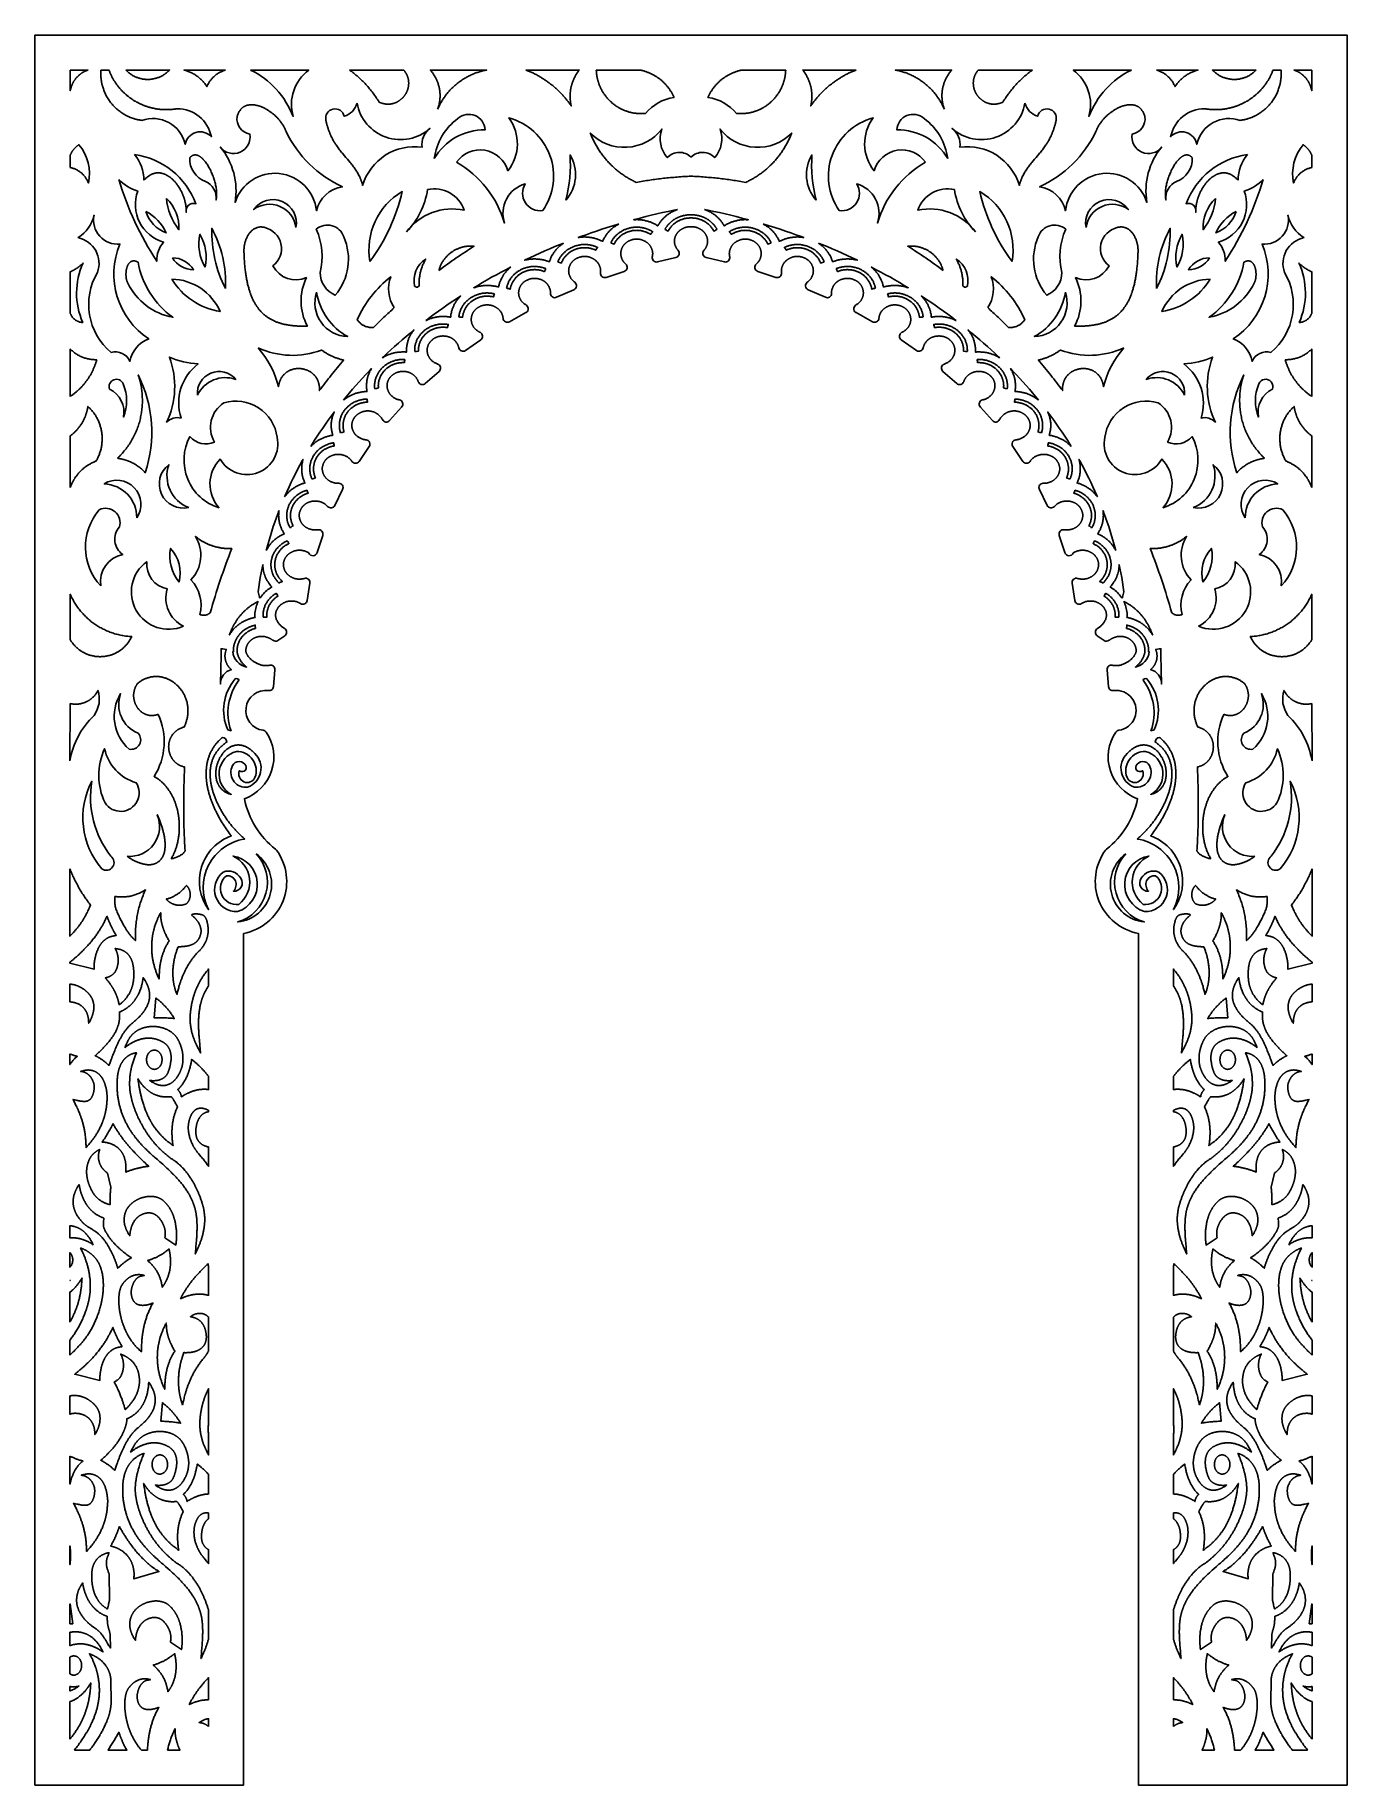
# Model space of a CAD drawing. Extents: x -750 to 750, y -1000 to 1000.
import ezdxf

# ---------------------------------------------------------------- set-up
doc = ezdxf.new("R2010")
doc.units = 0
doc.layers.add('LAYER_1', color=18, linetype='CONTINUOUS')

msp = doc.modelspace()

# ---------------------------------------------------------------- linework, layer by layer
at = {"layer": 'LAYER_1'}
for points in [[(-511.5, -26.8), (-511.5, -1000), (-750, -1000), (-750, 1000), (0, 1000), (750, 1000), (750, -1000), (511.5, -1000), (511.5, -26.8, -0.552147), (473.9, 68.4, -0.070235), (474.9, 69.4, 0.182251), (510.5, 127.2, -0.489736), (485.6, 203.3, -0.214305), (489.1, 205.4, 1), (483, 250.7, -0.426497), (477.4, 255.2), (475.7, 274.5, -0.515467), (481.8, 279.8), (482.4, 279.6), (482.9, 279.5), (483.5, 279.4), (484, 279.4), (484.5, 279.3), (485.1, 279.3), (485.6, 279.3), (486.2, 279.3), (486.7, 279.3), (487.3, 279.3), (487.9, 279.4), (488.4, 279.4), (489, 279.5), (489.6, 279.6), (490.2, 279.8), (490.8, 279.9), (491.4, 280), (492, 280.2), (492.6, 280.4), (493.2, 280.6), (493.8, 280.8), (494.4, 281.1), (495, 281.3), (495.6, 281.6), (496.1, 281.8), (496.7, 282.1), (497.3, 282.4), (497.9, 282.8), (498.4, 283.1), (499, 283.4), (499.5, 283.8), (500, 284.1), (500.6, 284.5), (501.1, 284.9), (501.6, 285.2), (502.1, 285.6), (502.5, 286), (503, 286.4), (503.5, 286.8), (503.9, 287.3), (504.3, 287.7), (504.7, 288.1), (505.1, 288.5), (505.5, 289), (505.8, 289.4), (506.2, 289.8), (506.5, 290.3), (506.8, 290.7), (507.1, 291.1), (507.3, 291.5), (507.6, 292), (507.8, 292.4), (508, 292.8), (508.2, 293.2), (508.3, 293.6), (508.5, 294), (508.6, 294.4), (508.7, 294.7), (508.8, 295.1), (508.8, 295.4), (508.9, 295.8), (508.9, 296.1), (508.9, 296.4), (508.9, 296.8), (508.9, 297.1), (508.9, 297.6), (508.8, 298), (508.8, 298.4), (508.7, 298.8), (508.6, 299.2), (508.5, 299.6), (508.5, 300), (508.3, 300.4), (508.2, 300.7), (508.1, 301.1), (508, 301.5), (507.8, 301.9), (507.7, 302.3), (507.5, 302.6), (507.3, 303), (507.1, 303.3), (506.9, 303.7), (506.7, 304.1), (506.5, 304.4), (506.3, 304.7), (506.1, 305.1), (505.8, 305.4), (505.6, 305.7), (505.3, 306.1), (505.1, 306.4), (504.8, 306.7), (504.5, 307), (504.2, 307.3), (503.9, 307.6), (503.6, 307.9), (503.3, 308.1), (503, 308.4), (502.7, 308.7), (502.3, 308.9), (502, 309.2), (501.6, 309.4), (501.3, 309.7), (500.9, 309.9), (500.5, 310.1), (500.2, 310.3), (499.8, 310.5), (499.4, 310.7), (499, 310.9), (498.6, 311.1), (498.2, 311.3), (497.8, 311.4), (497.4, 311.6), (497, 311.7), (496.5, 311.9), (496.1, 312), (495.7, 312.1), (495.2, 312.2), (494.8, 312.3), (494.3, 312.4), (493.9, 312.5), (493.4, 312.6), (493, 312.6), (492.5, 312.7), (492, 312.7), (491.6, 312.7), (491.1, 312.7), (490.6, 312.7), (490.1, 312.7), (489.7, 312.7), (489.3, 312.7), (488.9, 312.7), (488.5, 312.6), (488.1, 312.6), (487.7, 312.5), (487.3, 312.4), (486.9, 312.3), (486.5, 312.2), (486.1, 312.1), (485.7, 312), (485.3, 311.9), (484.9, 311.8), (484.5, 311.7), (484.1, 311.5), (483.7, 311.4), (483.3, 311.2), (482.9, 311.1), (482.5, 310.9), (482.1, 310.7), (481.8, 310.5), (481.4, 310.4), (481, 310.2), (480.7, 310), (480.3, 309.8), (480, 309.6), (479.6, 309.3), (479.3, 309.1), (479, 308.9), (478.7, 308.7), (478.4, 308.5), (478.1, 308.2, -0.324974), (472.2, 308.1), (464.5, 313.3, -0.542518), (464.7, 321.7), (465.3, 322.1), (465.8, 322.4), (466.4, 322.8), (466.9, 323.2), (467.4, 323.6), (468, 324.1), (468.5, 324.5), (469, 325), (469.4, 325.4), (469.9, 325.9), (470.4, 326.4), (470.8, 326.9), (471.2, 327.5), (471.6, 328), (472, 328.5), (472.4, 329.1), (472.7, 329.6), (473, 330.2), (473.3, 330.7), (473.6, 331.3), (473.8, 331.8), (474.1, 332.4), (474.3, 333), (474.4, 333.2), (474.4, 333.5), (474.5, 333.8), (474.6, 334.1), (474.7, 334.3), (474.7, 334.6), (474.8, 334.9), (474.8, 335.1), (474.9, 335.4), (474.9, 335.7), (474.9, 335.9), (474.9, 336.2), (475, 336.5), (475, 336.7), (475, 337), (475, 337.2), (475, 337.5), (474.9, 337.7), (474.9, 338.2), (474.9, 338.6), (474.8, 339), (474.7, 339.4), (474.6, 339.8), (474.6, 340.2), (474.5, 340.6), (474.3, 341), (474.2, 341.4), (474.1, 341.7), (473.9, 342.1), (473.8, 342.5), (473.6, 342.9), (473.5, 343.2), (473.3, 343.6), (473.1, 344), (472.9, 344.3), (472.7, 344.7), (472.5, 345), (472.2, 345.3), (472, 345.7), (471.8, 346), (471.5, 346.3), (471.2, 346.6), (471, 347), (470.7, 347.3), (470.4, 347.6), (470.1, 347.9), (469.8, 348.1), (469.5, 348.4), (469.2, 348.7), (468.9, 349), (468.5, 349.2), (468.2, 349.5), (467.8, 349.7), (467.5, 350), (467.1, 350.2), (466.8, 350.4), (466.4, 350.6), (466, 350.9), (465.6, 351.1), (465.2, 351.2), (464.8, 351.4), (464.4, 351.6), (464, 351.8), (463.6, 351.9), (463.2, 352.1), (462.8, 352.2), (462.3, 352.4), (461.9, 352.5), (461.5, 352.6), (461, 352.7), (460.6, 352.8), (460.1, 352.9), (459.7, 352.9), (459.2, 353), (458.8, 353), (458.3, 353.1), (457.8, 353.1), (457.4, 353.1), (456.9, 353.1), (456.4, 353.1), (456, 353.1), (455.5, 353.1), (454.8, 353), (454.2, 353), (453.6, 352.9), (453, 352.8), (452.4, 352.7), (451.8, 352.5), (451.2, 352.4), (450.6, 352.2), (450.1, 352), (449.5, 351.8), (449, 351.6), (448.4, 351.3), (447.9, 351.1), (447.4, 350.8), (446.9, 350.5), (446.3, 350.2, -0.533928), (438.8, 353.7), (435.7, 373.4, -0.545659), (442, 379), (442.7, 378.8), (443.2, 378.6), (443.8, 378.5), (444.4, 378.4), (445, 378.3), (445.6, 378.2), (446.2, 378.2), (446.8, 378.1), (447.4, 378.1), (448, 378.1), (448.6, 378.1), (449.3, 378.2), (449.9, 378.2), (450.5, 378.3), (451.1, 378.4), (451.8, 378.5), (452.2, 378.6), (452.7, 378.8), (453.1, 378.9), (453.6, 379), (454, 379.2), (454.5, 379.3), (454.9, 379.5), (455.3, 379.6), (455.7, 379.8), (456.1, 380), (456.5, 380.2), (456.9, 380.4), (457.3, 380.6), (457.7, 380.8), (458.1, 381.1), (458.4, 381.3), (458.8, 381.5), (459.1, 381.8), (459.5, 382), (459.8, 382.3), (460.1, 382.6), (460.5, 382.9), (460.8, 383.1), (461.1, 383.4), (461.4, 383.7), (461.6, 384), (461.9, 384.3), (462.2, 384.6), (462.5, 385), (462.7, 385.3), (462.9, 385.6), (463.2, 385.9), (463.4, 386.3), (463.6, 386.6), (463.8, 387), (464, 387.3), (464.2, 387.7), (464.4, 388), (464.6, 388.4), (464.7, 388.8), (464.9, 389.1), (465, 389.5), (465.1, 389.9), (465.3, 390.2), (465.4, 390.6), (465.5, 391), (465.6, 391.4), (465.6, 391.8), (465.7, 392.2), (465.8, 392.5), (465.8, 392.9), (465.9, 393.3), (465.9, 393.7), (465.9, 394.1), (465.9, 394.5), (465.9, 394.9), (465.9, 395.3), (465.9, 395.7), (465.9, 396.1), (465.8, 396.5), (465.7, 397), (465.7, 397.4), (465.6, 397.8), (465.5, 398.2), (465.4, 398.6), (465.3, 399), (465.2, 399.4), (465, 399.8), (464.9, 400.2), (464.7, 400.6), (464.6, 400.9), (464.4, 401.3), (464.2, 401.7), (464, 402), (463.8, 402.4), (463.6, 402.8), (463.4, 403.1), (463.1, 403.4), (462.9, 403.8), (462.6, 404.1), (462.4, 404.4), (462.1, 404.8), (461.9, 405.1), (461.6, 405.4), (461.3, 405.7), (461, 406), (460.7, 406.3), (460.4, 406.5), (460, 406.8), (459.7, 407.1), (459.4, 407.3), (459, 407.6), (458.7, 407.8), (458.3, 408.1), (458, 408.3), (457.6, 408.5), (457.2, 408.7), (456.9, 408.9), (456.5, 409.1), (456.1, 409.3), (455.7, 409.5), (455.3, 409.7), (454.9, 409.9), (454.5, 410), (454, 410.2), (453.6, 410.3), (453.2, 410.4), (452.8, 410.5), (452.3, 410.6), (451.9, 410.7), (451.5, 410.8), (451, 410.9), (450.6, 411), (450.1, 411), (449.7, 411.1), (449.2, 411.1), (448.8, 411.2), (448.3, 411.2), (447.9, 411.2), (447.4, 411.2), (446.9, 411.2), (446.5, 411.2), (446, 411.1), (445.5, 411.1), (445.1, 411), (444.6, 410.9), (444.1, 410.9), (443.7, 410.8), (443, 410.6), (442.4, 410.5), (441.8, 410.3), (441.3, 410.1), (440.7, 409.9), (440.1, 409.7), (439.6, 409.5), (439.1, 409.2), (438.5, 409), (438, 408.7), (437.5, 408.4), (437.1, 408.1), (436.8, 407.9, -0.687024), (427.4, 408.4), (421.1, 428.1, -0.552115), (426.6, 434.6), (427.2, 434.5), (427.8, 434.4), (428.5, 434.4), (429.1, 434.4), (429.7, 434.4), (430.3, 434.4), (430.9, 434.4), (431.5, 434.4), (432.1, 434.5), (432.7, 434.6), (433.3, 434.7), (433.9, 434.8), (434.5, 434.9), (435.1, 435.1), (435.7, 435.3), (436.3, 435.5), (436.7, 435.6), (437.2, 435.8), (437.6, 436), (438, 436.2), (438.4, 436.4), (438.8, 436.6), (439.2, 436.8), (439.6, 437), (440, 437.3), (440.4, 437.5), (440.7, 437.7), (441.1, 438), (441.4, 438.3), (441.8, 438.5), (442.1, 438.8), (442.4, 439.1), (442.7, 439.4), (443, 439.7), (443.3, 440), (443.6, 440.3), (443.9, 440.6), (444.2, 440.9), (444.4, 441.2), (444.7, 441.5), (444.9, 441.8), (445.2, 442.2), (445.4, 442.5), (445.6, 442.9), (445.8, 443.2), (446, 443.6), (446.2, 443.9), (446.4, 444.3), (446.5, 444.6), (446.7, 445), (446.8, 445.4), (447, 445.7), (447.1, 446.1), (447.2, 446.5), (447.3, 446.9), (447.4, 447.2), (447.5, 447.6), (447.6, 448), (447.7, 448.4), (447.7, 448.8), (447.8, 449.2), (447.8, 449.5), (447.9, 449.9), (447.9, 450.3), (447.9, 450.7), (447.9, 451.1), (447.9, 451.5), (447.9, 451.9), (447.8, 452.3), (447.8, 452.7), (447.7, 453.1), (447.7, 453.5), (447.6, 453.9), (447.5, 454.3), (447.4, 454.7), (447.3, 455.1), (447.2, 455.5), (447, 455.9), (446.9, 456.3), (446.7, 456.7), (446.6, 457.1), (446.4, 457.4), (446.2, 457.8), (446, 458.2), (445.8, 458.6), (445.6, 458.9), (445.4, 459.3), (445.1, 459.6), (444.9, 460), (444.6, 460.3), (444.4, 460.6), (444.1, 461), (443.8, 461.3), (443.5, 461.6), (443.3, 461.9), (443, 462.2), (442.6, 462.5), (442.3, 462.8), (442, 463), (441.7, 463.3), (441.3, 463.6), (441, 463.8), (440.7, 464.1), (440.3, 464.3), (439.9, 464.5), (439.6, 464.8), (439.2, 465), (438.8, 465.2), (438.4, 465.4), (438, 465.6), (437.6, 465.7), (437.2, 465.9), (436.8, 466.1), (436.4, 466.2), (436, 466.4), (435.6, 466.5), (435.2, 466.6), (434.7, 466.8), (434.3, 466.9), (433.9, 467), (433.4, 467.1), (433, 467.1), (432.5, 467.2), (432.1, 467.3), (431.7, 467.3), (431.2, 467.4), (430.8, 467.4), (430.3, 467.4), (429.9, 467.4), (429.4, 467.4), (429, 467.4), (428.5, 467.4), (428, 467.4), (427.6, 467.3), (427.1, 467.3), (426.7, 467.2), (426.2, 467.1), (425.8, 467), (425.3, 466.9), (424.9, 466.8), (424.4, 466.7), (424, 466.6), (423.5, 466.4), (423.1, 466.3), (422.5, 466.1), (421.9, 465.8), (421.4, 465.6), (420.8, 465.3), (420.3, 465.1), (419.8, 464.8), (419.3, 464.5), (418.8, 464.2), (418.3, 463.8), (417.9, 463.5), (417.4, 463.1), (417, 462.8), (416.6, 462.4), (416.2, 462), (415.8, 461.6), (415.4, 461.2, -0.527988), (407.2, 462.3), (398.3, 480.5, -0.558894), (402.8, 487.7), (403.4, 487.7), (404, 487.7), (404.6, 487.7), (405.2, 487.8), (405.8, 487.8), (406.4, 487.9), (407, 488), (407.6, 488.1), (408.2, 488.3), (408.7, 488.4), (409.3, 488.6), (409.9, 488.8), (410.4, 489), (411, 489.2), (411.5, 489.5), (412.1, 489.7), (412.5, 489.9), (412.9, 490.2), (413.3, 490.4), (413.7, 490.6), (414.1, 490.9), (414.4, 491.1), (414.8, 491.4), (415.1, 491.6), (415.5, 491.9), (415.8, 492.2), (416.1, 492.5), (416.5, 492.8), (416.8, 493.1), (417.1, 493.4), (417.4, 493.7), (417.6, 494), (417.9, 494.3), (418.2, 494.6), (418.4, 494.9), (418.6, 495.3), (418.9, 495.6), (419.1, 496), (419.3, 496.3), (419.5, 496.6), (419.7, 497), (419.9, 497.4), (420.1, 497.7), (420.2, 498.1), (420.4, 498.4), (420.5, 498.8), (420.7, 499.2), (420.8, 499.6), (420.9, 499.9), (421, 500.3), (421.1, 500.7), (421.2, 501.1), (421.3, 501.4), (421.3, 501.8), (421.4, 502.2), (421.5, 502.6), (421.5, 503), (421.5, 503.4), (421.5, 503.8), (421.5, 504.2), (421.5, 504.6), (421.5, 504.9), (421.5, 505.3), (421.5, 505.7), (421.4, 506.1), (421.4, 506.5), (421.3, 506.9), (421.2, 507.3), (421.1, 507.7), (421, 508.1), (420.9, 508.5), (420.8, 508.8), (420.7, 509.2), (420.5, 509.6), (420.4, 510), (420.2, 510.4), (420, 510.8), (419.9, 511.1), (419.7, 511.5), (419.4, 511.9), (419.2, 512.3), (419, 512.6), (418.7, 513), (418.5, 513.3), (418.2, 513.7), (418, 514), (417.7, 514.4), (417.4, 514.7), (417.1, 515), (416.8, 515.3), (416.5, 515.6), (416.2, 515.9), (415.9, 516.2), (415.6, 516.4), (415.2, 516.7), (414.9, 517), (414.5, 517.2), (414.2, 517.5), (413.8, 517.7), (413.5, 517.9), (413.1, 518.2), (412.7, 518.4), (412.3, 518.6), (411.9, 518.8), (411.5, 519), (411.1, 519.1), (410.7, 519.3), (410.3, 519.5), (409.9, 519.6), (409.5, 519.8), (409.1, 519.9), (408.7, 520), (408.2, 520.1), (407.8, 520.2), (407.4, 520.3), (406.9, 520.4), (406.5, 520.5), (406.1, 520.6), (405.6, 520.6), (405.2, 520.7), (404.7, 520.7), (404.3, 520.7), (403.8, 520.7), (403.4, 520.7), (402.9, 520.7), (402.5, 520.7), (402, 520.7), (401.6, 520.7), (401.1, 520.6), (400.7, 520.6), (400.2, 520.5), (399.8, 520.4), (399.3, 520.3), (398.9, 520.3), (398.4, 520.1), (398, 520), (397.6, 519.9), (397.1, 519.8), (396.7, 519.6), (396.3, 519.5), (395.8, 519.3), (395.4, 519.1), (395, 518.9), (394.6, 518.7), (394, 518.4), (393.5, 518.1), (392.9, 517.8), (392.4, 517.5), (392, 517.1), (391.5, 516.8), (391, 516.4), (390.6, 516.1), (390.2, 515.7), (389.8, 515.3), (389.4, 514.9), (389, 514.5), (388.7, 514), (388.3, 513.6), (388, 513.2), (387.7, 512.7, -0.527912), (379.4, 512.7), (367.9, 529.6, -0.564781), (371.4, 537.4), (372.1, 537.4), (372.7, 537.5), (373.2, 537.6), (373.8, 537.7), (374.4, 537.9), (375, 538), (375.5, 538.2), (376.1, 538.4), (376.6, 538.6), (377.2, 538.8), (377.7, 539.1), (378.3, 539.3), (378.8, 539.6), (379.3, 539.9), (379.8, 540.2), (380.4, 540.5), (380.7, 540.8), (381.1, 541), (381.5, 541.3), (381.8, 541.6), (382.1, 541.9), (382.5, 542.2), (382.8, 542.5), (383.1, 542.8), (383.4, 543.1), (383.7, 543.4), (384, 543.7), (384.2, 544), (384.5, 544.4), (384.7, 544.7), (385, 545), (385.2, 545.4), (385.4, 545.7), (385.6, 546.1), (385.8, 546.4), (386, 546.8), (386.2, 547.1), (386.4, 547.5), (386.5, 547.9), (386.7, 548.2), (386.8, 548.6), (386.9, 549), (387.1, 549.4), (387.2, 549.7), (387.3, 550.1), (387.4, 550.5), (387.4, 550.9), (387.5, 551.3), (387.6, 551.6), (387.6, 552), (387.7, 552.4), (387.7, 552.8), (387.7, 553.2), (387.7, 553.6), (387.7, 554), (387.7, 554.4), (387.7, 554.7), (387.7, 555.1), (387.6, 555.5), (387.6, 555.9), (387.5, 556.3), (387.5, 556.7), (387.4, 557.1), (387.3, 557.4), (387.2, 557.8), (387.1, 558.2), (387, 558.6), (386.8, 559), (386.7, 559.3), (386.5, 559.7), (386.4, 560.1), (386.2, 560.5), (386, 560.8), (385.8, 561.2), (385.6, 561.6), (385.4, 561.9), (385.1, 562.3), (384.9, 562.7), (384.6, 563), (384.4, 563.4), (384.1, 563.7), (383.8, 564), (383.5, 564.4), (383.2, 564.7), (382.9, 565), (382.6, 565.3), (382.3, 565.6), (382, 565.9), (381.6, 566.2), (381.3, 566.4), (380.9, 566.7), (380.6, 566.9), (380.2, 567.2), (379.8, 567.4), (379.5, 567.6), (379.1, 567.9), (378.7, 568.1), (378.3, 568.3), (377.9, 568.5), (377.5, 568.7), (377.1, 568.8), (376.7, 569), (376.3, 569.1), (375.9, 569.3), (375.5, 569.4), (375, 569.6), (374.6, 569.7), (374.2, 569.8), (373.8, 569.9), (373.3, 570), (372.9, 570), (372.4, 570.1), (372, 570.2), (371.6, 570.2), (371.1, 570.3), (370.7, 570.3), (370.2, 570.3), (369.8, 570.3), (369.3, 570.3), (368.9, 570.3), (368.4, 570.3), (368, 570.3), (367.5, 570.2), (367.1, 570.2), (366.7, 570.1), (366.2, 570.1), (365.8, 570), (365.3, 569.9), (364.9, 569.8), (364.5, 569.7), (364, 569.6), (363.6, 569.4), (363.2, 569.3), (362.7, 569.2), (362.3, 569), (361.9, 568.8), (361.5, 568.6), (361.1, 568.4), (360.7, 568.2), (360.3, 568), (359.9, 567.8), (359.5, 567.6), (359.1, 567.3), (358.7, 567.1), (358.2, 566.7), (357.7, 566.4), (357.2, 566), (356.8, 565.6), (356.4, 565.3), (356, 564.9), (355.6, 564.4), (355.2, 564), (354.8, 563.6), (354.5, 563.2), (354.2, 562.7), (353.9, 562.3), (353.6, 561.8), (353.3, 561.4), (353.1, 560.9), (352.8, 560.4, -0.530129), (344.6, 559.3), (330.8, 574.8, -0.569333), (333.4, 583), (334.1, 583.1), (334.6, 583.3), (335.2, 583.4), (335.7, 583.6), (336.3, 583.8), (336.8, 584), (337.4, 584.3), (337.9, 584.5), (338.4, 584.8), (339, 585.1), (339.5, 585.4), (340, 585.7), (340.5, 586), (340.9, 586.4), (341.4, 586.7), (341.9, 587.1), (342.2, 587.4), (342.5, 587.7), (342.8, 588.1), (343.1, 588.4), (343.4, 588.7), (343.7, 589), (344, 589.3), (344.3, 589.7), (344.5, 590), (344.7, 590.4), (345, 590.7), (345.2, 591.1), (345.4, 591.4), (345.6, 591.8), (345.8, 592.1), (346, 592.5), (346.1, 592.9), (346.3, 593.2), (346.4, 593.6), (346.6, 594), (346.7, 594.3), (346.8, 594.7), (346.9, 595.1), (347, 595.5), (347.1, 595.9), (347.2, 596.2), (347.3, 596.6), (347.3, 597), (347.4, 597.4), (347.4, 597.8), (347.4, 598.2), (347.5, 598.6), (347.5, 598.9), (347.5, 599.3), (347.4, 599.7), (347.4, 600.1), (347.4, 600.5), (347.3, 600.9), (347.3, 601.3), (347.2, 601.7), (347.2, 602), (347.1, 602.4), (347, 602.8), (346.9, 603.2), (346.8, 603.6), (346.7, 603.9), (346.5, 604.3), (346.4, 604.7), (346.2, 605.1), (346.1, 605.4), (345.9, 605.8), (345.7, 606.1), (345.5, 606.5), (345.3, 606.9), (345.1, 607.2), (344.9, 607.6), (344.6, 607.9), (344.4, 608.3), (344.1, 608.6), (343.8, 608.9), (343.6, 609.3), (343.3, 609.6), (343, 609.9), (342.6, 610.2), (342.3, 610.6), (342, 610.9), (341.7, 611.1), (341.3, 611.4), (341, 611.7), (340.6, 612), (340.2, 612.2), (339.9, 612.5), (339.5, 612.7), (339.1, 612.9), (338.7, 613.2), (338.3, 613.4), (338, 613.6), (337.6, 613.8), (337.2, 613.9), (336.7, 614.1), (336.3, 614.3), (335.9, 614.4), (335.5, 614.6), (335.1, 614.7), (334.6, 614.8), (334.2, 615), (333.8, 615.1), (333.4, 615.2), (332.9, 615.2), (332.5, 615.3), (332, 615.4), (331.6, 615.4), (331.2, 615.5), (330.7, 615.5), (330.3, 615.6), (329.8, 615.6), (329.4, 615.6), (328.9, 615.6), (328.5, 615.6), (328, 615.5), (327.6, 615.5), (327.1, 615.5), (326.7, 615.4), (326.3, 615.4), (325.8, 615.3), (325.4, 615.2), (324.9, 615.1), (324.5, 615), (324.1, 614.9), (323.6, 614.8), (323.2, 614.7), (322.8, 614.5), (322.4, 614.4), (322, 614.2), (321.6, 614), (321.1, 613.9), (320.7, 613.7), (320.3, 613.5), (319.9, 613.3), (319.6, 613.1), (319.2, 612.8), (318.8, 612.6), (318.4, 612.3), (318, 612.1), (317.7, 611.8), (317.3, 611.6), (317, 611.3), (316.6, 611), (316.2, 610.6), (315.8, 610.2), (315.4, 609.8), (315, 609.4), (314.6, 608.9), (314.3, 608.5), (314, 608.1), (313.7, 607.6), (313.4, 607.2), (313.1, 606.7), (312.8, 606.2), (312.6, 605.8), (312.4, 605.3), (312.2, 604.8), (312, 604.3), (311.8, 603.8, -0.532806), (303.8, 601.7), (288, 615.6, -0.572163), (289.7, 624), (290.3, 624.2), (290.9, 624.4), (291.4, 624.7), (291.9, 624.9), (292.4, 625.2), (293, 625.5), (293.5, 625.7), (294, 626), (294.4, 626.4), (294.9, 626.7), (295.4, 627), (295.8, 627.4), (296.2, 627.8), (296.7, 628.2), (297.1, 628.6), (297.5, 629), (297.8, 629.3), (298, 629.7), (298.3, 630), (298.6, 630.3), (298.8, 630.7), (299.1, 631), (299.3, 631.4), (299.5, 631.7), (299.7, 632.1), (299.9, 632.5), (300.1, 632.8), (300.3, 633.2), (300.4, 633.6), (300.6, 633.9), (300.7, 634.3), (300.9, 634.7), (301, 635.1), (301.1, 635.4), (301.2, 635.8), (301.3, 636.2), (301.4, 636.6), (301.4, 637), (301.5, 637.4), (301.6, 637.8), (301.6, 638.1), (301.6, 638.5), (301.7, 638.9), (301.7, 639.3), (301.7, 639.7), (301.7, 640.1), (301.6, 640.5), (301.6, 640.9), (301.6, 641.2), (301.5, 641.6), (301.5, 642), (301.4, 642.4), (301.3, 642.8), (301.2, 643.2), (301.1, 643.5), (301, 643.9), (300.9, 644.3), (300.8, 644.7), (300.6, 645), (300.5, 645.4), (300.3, 645.8), (300.2, 646.1), (300, 646.5), (299.8, 646.9), (299.6, 647.2), (299.4, 647.6), (299.2, 647.9), (298.9, 648.2), (298.7, 648.6), (298.5, 648.9), (298.2, 649.3), (297.9, 649.6), (297.6, 649.9), (297.4, 650.2), (297.1, 650.5), (296.7, 650.8), (296.4, 651.1), (296.1, 651.4), (295.7, 651.7), (295.4, 652), (295, 652.3), (294.7, 652.6), (294.3, 652.8), (293.9, 653.1), (293.5, 653.3), (293.1, 653.5), (292.7, 653.8), (292.3, 654), (291.9, 654.2), (291.5, 654.4), (291.1, 654.5), (290.7, 654.7), (290.3, 654.9), (289.9, 655), (289.4, 655.2), (289, 655.3), (288.6, 655.4), (288.2, 655.5), (287.7, 655.6), (287.3, 655.7), (286.8, 655.8), (286.4, 655.9), (286, 655.9), (285.5, 656), (285.1, 656), (284.6, 656), (284.2, 656.1), (283.7, 656.1), (283.3, 656.1), (282.8, 656.1), (282.4, 656), (281.9, 656), (281.5, 656), (281.1, 655.9), (280.6, 655.9), (280.2, 655.8), (279.7, 655.7), (279.3, 655.6), (278.9, 655.5), (278.4, 655.4), (278, 655.3), (277.6, 655.2), (277.2, 655.1), (276.7, 654.9), (276.3, 654.8), (275.9, 654.6), (275.5, 654.4), (275.1, 654.2), (274.7, 654.1), (274.3, 653.9), (273.9, 653.6), (273.6, 653.4), (273.2, 653.2), (272.8, 653), (272.4, 652.7), (272.1, 652.5), (271.7, 652.2), (271.4, 651.9), (271, 651.6), (270.7, 651.4), (270.4, 651.1), (270.1, 650.8), (269.7, 650.4), (269.4, 650.1), (269.1, 649.7), (268.7, 649.2), (268.3, 648.8), (268, 648.3), (267.7, 647.9), (267.4, 647.4), (267.1, 646.9), (266.9, 646.5), (266.7, 646), (266.4, 645.5), (266.2, 645), (266.1, 644.5), (265.9, 644), (265.8, 643.5), (265.6, 643), (265.5, 642.5, -0.536043), (257.7, 639.4), (240.4, 651.6, -0.574494), (241.2, 660.2), (241.7, 660.5), (242.3, 660.8), (242.8, 661), (243.2, 661.3), (243.7, 661.6), (244.2, 661.9), (244.6, 662.3), (245.1, 662.6), (245.5, 663), (245.9, 663.4), (246.4, 663.7), (246.8, 664.1), (247.1, 664.6), (247.5, 665), (247.9, 665.4), (248.2, 665.9), (248.5, 666.2), (248.7, 666.6), (249, 667), (249.2, 667.3), (249.4, 667.7), (249.6, 668.1), (249.8, 668.4), (249.9, 668.8), (250.1, 669.2), (250.2, 669.6), (250.4, 670), (250.5, 670.3), (250.6, 670.7), (250.7, 671.1), (250.8, 671.5), (250.9, 671.9), (251, 672.3), (251.1, 672.6), (251.1, 673), (251.2, 673.4), (251.2, 673.8), (251.2, 674.2), (251.3, 674.6), (251.3, 675), (251.3, 675.4), (251.2, 675.8), (251.2, 676.1), (251.2, 676.5), (251.1, 676.9), (251.1, 677.3), (251, 677.7), (251, 678.1), (250.9, 678.4), (250.8, 678.8), (250.7, 679.2), (250.6, 679.6), (250.4, 680), (250.3, 680.3), (250.2, 680.7), (250, 681.1), (249.8, 681.4), (249.7, 681.8), (249.5, 682.1), (249.3, 682.5), (249.1, 682.8), (248.9, 683.2), (248.7, 683.5), (248.4, 683.9), (248.2, 684.2), (247.9, 684.5), (247.7, 684.9), (247.4, 685.2), (247.1, 685.5), (246.8, 685.8), (246.6, 686.1), (246.2, 686.4), (245.9, 686.7), (245.6, 687), (245.3, 687.3), (244.9, 687.6), (244.6, 687.8), (244.2, 688.1), (243.8, 688.4), (243.4, 688.6), (243, 688.9), (242.6, 689.1), (242.2, 689.3), (241.8, 689.5), (241.4, 689.7), (241, 689.9), (240.6, 690.1), (240.1, 690.3), (239.7, 690.4), (239.3, 690.6), (238.9, 690.7), (238.4, 690.8), (238, 690.9), (237.6, 691), (237.1, 691.1), (236.7, 691.2), (236.2, 691.3), (235.8, 691.4), (235.3, 691.4), (234.9, 691.5), (234.4, 691.5), (234, 691.5), (233.6, 691.6), (233.1, 691.6), (232.7, 691.6), (232.2, 691.5), (231.8, 691.5), (231.3, 691.5), (230.9, 691.4), (230.4, 691.4), (230, 691.3), (229.6, 691.2), (229.1, 691.2), (228.7, 691.1), (228.2, 691), (227.8, 690.9), (227.4, 690.7), (227, 690.6), (226.6, 690.5), (226.1, 690.3), (225.7, 690.2), (225.3, 690), (224.9, 689.8), (224.5, 689.6), (224.1, 689.4), (223.7, 689.2), (223.4, 689), (223, 688.8), (222.6, 688.6), (222.3, 688.3), (221.9, 688.1), (221.5, 687.8), (221.2, 687.6), (220.9, 687.3), (220.5, 687), (220.2, 686.8), (219.9, 686.5), (219.6, 686.2), (219.3, 685.8), (219, 685.5), (218.7, 685.2), (218.4, 684.9), (218.1, 684.5), (217.9, 684.2), (217.5, 683.7), (217.2, 683.2), (216.9, 682.8), (216.7, 682.3), (216.4, 681.8), (216.2, 681.3), (216, 680.8), (215.8, 680.3), (215.6, 679.8), (215.5, 679.3), (215.3, 678.8), (215.2, 678.3), (215.1, 677.8), (215, 677.3), (214.9, 676.8), (214.9, 676.2, -0.539917), (207.5, 672.3), (188.9, 682.7), (188.7, 682.8), (188.6, 682.9, -0.636715), (189.4, 691.9), (189.7, 692), (190.1, 692.4), (190.6, 692.7), (191, 693), (191.5, 693.4), (191.9, 693.8), (192.3, 694.1), (192.7, 694.5), (193, 695), (193.4, 695.4), (193.7, 695.8), (194.1, 696.3), (194.4, 696.7), (194.7, 697.2), (195, 697.7), (195.2, 698.1), (195.4, 698.4), (195.6, 698.8), (195.8, 699.2), (195.9, 699.6), (196.1, 700), (196.2, 700.4), (196.4, 700.7), (196.5, 701.1), (196.6, 701.5), (196.7, 701.9), (196.8, 702.3), (196.8, 702.7), (196.9, 703.1), (197, 703.5), (197, 703.9), (197, 704.3), (197.1, 704.6), (197.1, 705), (197.1, 705.4), (197.1, 705.8), (197.1, 706.2), (197, 706.6), (197, 707), (196.9, 707.4), (196.9, 707.7), (196.8, 708.1), (196.7, 708.5), (196.6, 708.9), (196.5, 709.3), (196.4, 709.7), (196.3, 710), (196.2, 710.4), (196.1, 710.8), (195.9, 711.1), (195.8, 711.5), (195.6, 711.9), (195.4, 712.2), (195.2, 712.6), (195, 712.9), (194.8, 713.3), (194.6, 713.6), (194.4, 714), (194.2, 714.3), (193.9, 714.6), (193.7, 715), (193.4, 715.3), (193.1, 715.6), (192.9, 715.9), (192.6, 716.2), (192.3, 716.5), (192, 716.8), (191.7, 717.1), (191.3, 717.4), (191, 717.7), (190.7, 717.9), (190.3, 718.2), (189.9, 718.5), (189.6, 718.7), (189.2, 718.9), (188.8, 719.2), (188.4, 719.4), (188, 719.6), (187.6, 719.8), (187.2, 720), (186.7, 720.2), (186.3, 720.4), (185.9, 720.6), (185.4, 720.7), (185, 720.9), (184.6, 721), (184.1, 721.2), (183.7, 721.3), (183.2, 721.4), (182.8, 721.5), (182.4, 721.6), (181.9, 721.6), (181.5, 721.7), (181, 721.8), (180.6, 721.8), (180.1, 721.8), (179.7, 721.9), (179.2, 721.9), (178.8, 721.9), (178.3, 721.9), (177.9, 721.8), (177.4, 721.8), (177, 721.8), (176.5, 721.7), (176.1, 721.7), (175.6, 721.6), (175.2, 721.5), (174.8, 721.4), (174.3, 721.3), (173.9, 721.2), (173.5, 721.1), (173.1, 721), (172.6, 720.9), (172.2, 720.7), (171.8, 720.6), (171.4, 720.4), (171, 720.2), (170.6, 720.1), (170.2, 719.9), (169.8, 719.7), (169.4, 719.5), (169, 719.3), (168.7, 719), (168.3, 718.8), (168, 718.6), (167.6, 718.3), (167.3, 718.1), (166.9, 717.8), (166.6, 717.6), (166.3, 717.3), (165.9, 717), (165.6, 716.7), (165.3, 716.4), (165, 716.1), (164.7, 715.8), (164.4, 715.5), (164.2, 715.1), (163.9, 714.8), (163.7, 714.4), (163.4, 714.1), (163.2, 713.7), (162.9, 713.4), (162.7, 713), (162.4, 712.5), (162.2, 712), (162, 711.5), (161.8, 711), (161.6, 710.5), (161.4, 710), (161.2, 709.5), (161.1, 709), (161, 708.5), (160.9, 708), (160.8, 707.5), (160.7, 707), (160.7, 706.5), (160.7, 706), (160.6, 705.4), (160.7, 704.8, -0.545003), (153.6, 700.2), (133.9, 708.8, -0.575353), (132.9, 717.4), (133.4, 717.8), (133.9, 718.2), (134.3, 718.5), (134.7, 718.9), (135.1, 719.3), (135.5, 719.7), (135.9, 720.1), (136.2, 720.5), (136.6, 721), (136.9, 721.4), (137.2, 721.8), (137.5, 722.3), (137.8, 722.8), (138.1, 723.3), (138.3, 723.8), (138.6, 724.3), (138.7, 724.7), (138.9, 725.1), (139, 725.5), (139.1, 725.9), (139.3, 726.2), (139.4, 726.6), (139.5, 727), (139.6, 727.4), (139.6, 727.8), (139.7, 728.2), (139.8, 728.6), (139.8, 729), (139.8, 729.4), (139.8, 729.8), (139.9, 730.2), (139.9, 730.6), (139.8, 731), (139.8, 731.4), (139.8, 731.8), (139.8, 732.1), (139.7, 732.5), (139.6, 732.9), (139.6, 733.3), (139.5, 733.7), (139.4, 734.1), (139.3, 734.4), (139.2, 734.8), (139.1, 735.2), (138.9, 735.6), (138.8, 735.9), (138.7, 736.3), (138.5, 736.7), (138.3, 737), (138.1, 737.4), (138, 737.7), (137.8, 738.1), (137.6, 738.4), (137.3, 738.8), (137.1, 739.1), (136.9, 739.5), (136.6, 739.8), (136.4, 740.1), (136.1, 740.4), (135.9, 740.7), (135.6, 741), (135.3, 741.4), (135, 741.6), (134.7, 741.9), (134.4, 742.2), (134.1, 742.5), (133.7, 742.8), (133.4, 743), (133, 743.3), (132.7, 743.6), (132.3, 743.8), (131.9, 744), (131.6, 744.3), (131.2, 744.5), (130.8, 744.7), (130.4, 744.9), (130, 745.1), (129.5, 745.3), (129.1, 745.5), (128.7, 745.7), (128.2, 745.8), (127.8, 746), (127.3, 746.1), (126.9, 746.2), (126.4, 746.4), (126, 746.5), (125.5, 746.6), (125.1, 746.6), (124.6, 746.7), (124.2, 746.8), (123.7, 746.8), (123.2, 746.9), (122.8, 746.9), (122.3, 746.9), (121.9, 746.9), (121.4, 746.9), (121, 746.9), (120.5, 746.9), (120.1, 746.9), (119.6, 746.8), (119.2, 746.8), (118.7, 746.7), (118.3, 746.7), (117.9, 746.6), (117.4, 746.5), (117, 746.4), (116.6, 746.3), (116.1, 746.2), (115.7, 746), (115.3, 745.9), (114.9, 745.8), (114.5, 745.6), (114.1, 745.4), (113.7, 745.3), (113.3, 745.1), (112.9, 744.9), (112.5, 744.7), (112.1, 744.5), (111.7, 744.3), (111.4, 744.1), (111, 743.8), (110.6, 743.6), (110.3, 743.3), (110, 743.1), (109.6, 742.8), (109.3, 742.6), (109, 742.3), (108.6, 742), (108.3, 741.7), (108, 741.4), (107.7, 741.1), (107.5, 740.8), (107.2, 740.5), (106.9, 740.2), (106.7, 739.8), (106.4, 739.5), (106.2, 739.1), (105.9, 738.8), (105.7, 738.4), (105.5, 738.1), (105.3, 737.7), (105.1, 737.3), (104.9, 736.9), (104.7, 736.6), (104.5, 736), (104.3, 735.5), (104.1, 735), (104, 734.5), (103.9, 734), (103.7, 733.5), (103.6, 733), (103.6, 732.5), (103.5, 732), (103.5, 731.4), (103.4, 730.9), (103.4, 730.4), (103.4, 729.9), (103.5, 729.4), (103.5, 728.9), (103.6, 728.3, -0.550518), (97, 723), (76.4, 729.8, -0.57444), (74.7, 738.3), (75.1, 738.7), (75.5, 739.1), (75.9, 739.5), (76.3, 739.9), (76.6, 740.3), (77, 740.7), (77.3, 741.1), (77.6, 741.6), (77.9, 742), (78.2, 742.5), (78.4, 743), (78.7, 743.5), (78.9, 743.9), (79.1, 744.5), (79.3, 745), (79.5, 745.5), (79.6, 745.9), (79.8, 746.3), (79.9, 746.7), (80, 747.1), (80, 747.5), (80.1, 747.9), (80.2, 748.3), (80.2, 748.7), (80.2, 749.1), (80.3, 749.5), (80.3, 749.9), (80.3, 750.3), (80.3, 750.7), (80.3, 751.1), (80.2, 751.5), (80.2, 751.9), (80.1, 752.3), (80.1, 752.6), (80, 753), (79.9, 753.4), (79.8, 753.8), (79.8, 754.2), (79.6, 754.6), (79.5, 754.9), (79.4, 755.3), (79.3, 755.7), (79.1, 756), (79, 756.4), (78.8, 756.8), (78.6, 757.1), (78.4, 757.5), (78.2, 757.8), (78, 758.2), (77.8, 758.5), (77.6, 758.9), (77.4, 759.2), (77.1, 759.5), (76.9, 759.8), (76.6, 760.2), (76.3, 760.5), (76.1, 760.8), (75.8, 761.1), (75.5, 761.4), (75.2, 761.7), (74.9, 762), (74.6, 762.2), (74.2, 762.5), (73.9, 762.8), (73.6, 763), (73.2, 763.3), (72.8, 763.5), (72.5, 763.8), (72.1, 764), (71.7, 764.2), (71.3, 764.4), (70.9, 764.7), (70.5, 764.9), (70.1, 765), (69.7, 765.2), (69.3, 765.4), (68.8, 765.6), (68.4, 765.7), (67.9, 765.9), (67.5, 766), (67, 766.1), (66.6, 766.2), (66.1, 766.3), (65.6, 766.4), (65.2, 766.5), (64.7, 766.6), (64.3, 766.6), (63.8, 766.7), (63.3, 766.7), (62.9, 766.7), (62.4, 766.7), (62, 766.8), (61.5, 766.7), (61.1, 766.7), (60.6, 766.7), (60.2, 766.7), (59.7, 766.6), (59.3, 766.6), (58.8, 766.5), (58.4, 766.4), (57.9, 766.3), (57.5, 766.2), (57.1, 766.1), (56.6, 766), (56.2, 765.9), (55.8, 765.7), (55.4, 765.6), (55, 765.4), (54.6, 765.3), (54.2, 765.1), (53.8, 764.9), (53.4, 764.7), (53, 764.5), (52.6, 764.3), (52.2, 764.1), (51.9, 763.9), (51.5, 763.7), (51.1, 763.4), (50.8, 763.2), (50.4, 763), (50.1, 762.7), (49.8, 762.4), (49.5, 762.2), (49.1, 761.9), (48.8, 761.6), (48.5, 761.3), (48.2, 761), (48, 760.7), (47.7, 760.4), (47.4, 760.1), (47.2, 759.7), (46.9, 759.4), (46.7, 759.1), (46.4, 758.7), (46.2, 758.4), (46, 758), (45.8, 757.6), (45.6, 757.3), (45.4, 756.9), (45.2, 756.5), (45.1, 756.1), (44.9, 755.7), (44.7, 755.4), (44.6, 755), (44.4, 754.4), (44.3, 753.9), (44.2, 753.4), (44.1, 752.9), (44, 752.3), (43.9, 751.8), (43.9, 751.3), (43.9, 750.8), (43.8, 750.3), (43.8, 749.8), (43.9, 749.2), (43.9, 748.7), (44, 748.2), (44.1, 747.7), (44.1, 747.2), (44.3, 746.6, -0.553886), (38.2, 740.7), (17.3, 745.7, -0.566961), (14.7, 753.8), (15, 754.1), (15.2, 754.4), (15.4, 754.7), (15.7, 754.9), (15.9, 755.2), (16.1, 755.5), (16.2, 755.7), (16.4, 756), (16.6, 756.3), (16.8, 756.6), (16.9, 756.9), (17.1, 757.2), (17.3, 757.5), (17.4, 757.8), (17.6, 758.1), (17.7, 758.4), (17.8, 758.7), (17.9, 759), (18, 759.3), (18.2, 759.6), (18.3, 760), (18.4, 760.3), (18.4, 760.6), (18.5, 760.9), (18.6, 761.3), (18.7, 761.6), (18.7, 761.9), (18.8, 762.3), (18.8, 762.6), (18.8, 762.9), (18.9, 763.3), (18.9, 763.6), (18.9, 764.1), (18.9, 764.5), (18.9, 764.9), (18.9, 765.3), (18.8, 765.7), (18.8, 766.1), (18.8, 766.5), (18.7, 766.9), (18.6, 767.3), (18.5, 767.7), (18.4, 768.1), (18.3, 768.5), (18.2, 768.9), (18.1, 769.2), (18, 769.6), (17.8, 770), (17.7, 770.4), (17.5, 770.7), (17.3, 771.1), (17.1, 771.4), (17, 771.8), (16.8, 772.1), (16.5, 772.5), (16.3, 772.8), (16.1, 773.2), (15.9, 773.5), (15.6, 773.8), (15.4, 774.1), (15.1, 774.5), (14.8, 774.8), (14.5, 775.1), (14.3, 775.4), (14, 775.7), (13.7, 776), (13.3, 776.2), (13, 776.5), (12.7, 776.8), (12.4, 777), (12, 777.3), (11.7, 777.5), (11.3, 777.8), (11, 778), (10.6, 778.2), (10.2, 778.4), (9.8, 778.6), (9.4, 778.8), (9, 779), (8.6, 779.2), (8.2, 779.4), (7.8, 779.6), (7.4, 779.7), (7, 779.9), (6.6, 780), (6.1, 780.1), (5.7, 780.2), (5.2, 780.4), (4.8, 780.5), (4.3, 780.5), (3.9, 780.6), (3.4, 780.7), (2.9, 780.8), (2.5, 780.8), (2, 780.8), (1.5, 780.9), (1.1, 780.9), (0.7, 780.9), (0, 780.9), (-0.7, 780.9), (-1.1, 780.9), (-1.5, 780.9), (-2, 780.8), (-2.5, 780.8), (-2.9, 780.8), (-3.4, 780.7), (-3.9, 780.6), (-4.3, 780.5), (-4.8, 780.5), (-5.2, 780.4), (-5.7, 780.2), (-6.1, 780.1), (-6.6, 780), (-7, 779.9), (-7.4, 779.7), (-7.8, 779.6), (-8.2, 779.4), (-8.6, 779.2), (-9, 779), (-9.4, 778.8), (-9.8, 778.6), (-10.2, 778.4), (-10.6, 778.2), (-11, 778), (-11.3, 777.8), (-11.7, 777.5), (-12, 777.3), (-12.4, 777), (-12.7, 776.8), (-13, 776.5), (-13.3, 776.2), (-13.7, 776), (-14, 775.7), (-14.3, 775.4), (-14.5, 775.1), (-14.8, 774.8), (-15.1, 774.5), (-15.4, 774.1), (-15.6, 773.8), (-15.9, 773.5), (-16.1, 773.2), (-16.3, 772.8), (-16.5, 772.5), (-16.8, 772.1), (-17, 771.8), (-17.1, 771.4), (-17.3, 771.1), (-17.5, 770.7), (-17.7, 770.4), (-17.8, 770), (-18, 769.6), (-18.1, 769.2), (-18.2, 768.9), (-18.3, 768.5), (-18.4, 768.1), (-18.5, 767.7), (-18.6, 767.3), (-18.7, 766.9), (-18.8, 766.5), (-18.8, 766.1), (-18.8, 765.7), (-18.9, 765.3), (-18.9, 764.9), (-18.9, 764.5), (-18.9, 764.1), (-18.9, 763.6), (-18.9, 763.3), (-18.8, 762.9), (-18.8, 762.6), (-18.8, 762.3), (-18.7, 761.9), (-18.7, 761.6), (-18.6, 761.3), (-18.5, 760.9), (-18.4, 760.6), (-18.3, 760.3), (-18.3, 760), (-18.2, 759.6), (-18, 759.3), (-17.9, 759), (-17.8, 758.7), (-17.7, 758.4), (-17.5, 758.1), (-17.4, 757.8), (-17.3, 757.5), (-17.1, 757.2), (-16.9, 756.9), (-16.8, 756.6), (-16.6, 756.3), (-16.4, 756), (-16.2, 755.7), (-16.1, 755.5), (-15.9, 755.2), (-15.7, 754.9), (-15.4, 754.7), (-15.2, 754.4), (-15, 754.1), (-14.7, 753.8, -0.566961), (-17.3, 745.7), (-38.2, 740.7, -0.553886), (-44.3, 746.6), (-44.1, 747.2), (-44, 747.7), (-44, 748.2), (-43.9, 748.7), (-43.9, 749.2), (-43.8, 749.8), (-43.8, 750.3), (-43.8, 750.8), (-43.9, 751.3), (-43.9, 751.8), (-44, 752.3), (-44.1, 752.9), (-44.2, 753.4), (-44.3, 753.9), (-44.4, 754.4), (-44.6, 755), (-44.7, 755.4), (-44.9, 755.7), (-45.1, 756.1), (-45.2, 756.5), (-45.4, 756.9), (-45.6, 757.3), (-45.8, 757.6), (-46, 758), (-46.2, 758.4), (-46.4, 758.7), (-46.7, 759.1), (-46.9, 759.4), (-47.2, 759.7), (-47.4, 760.1), (-47.7, 760.4), (-48, 760.7), (-48.2, 761), (-48.5, 761.3), (-48.8, 761.6), (-49.1, 761.9), (-49.5, 762.2), (-49.8, 762.4), (-50.1, 762.7), (-50.4, 763), (-50.8, 763.2), (-51.1, 763.4), (-51.5, 763.7), (-51.9, 763.9), (-52.2, 764.1), (-52.6, 764.3), (-53, 764.5), (-53.4, 764.7), (-53.8, 764.9), (-54.2, 765.1), (-54.6, 765.3), (-55, 765.4), (-55.4, 765.6), (-55.8, 765.7), (-56.2, 765.9), (-56.6, 766), (-57.1, 766.1), (-57.5, 766.2), (-57.9, 766.3), (-58.4, 766.4), (-58.8, 766.5), (-59.3, 766.6), (-59.7, 766.6), (-60.2, 766.7), (-60.6, 766.7), (-61.1, 766.7), (-61.5, 766.7), (-62, 766.8), (-62.4, 766.7), (-62.9, 766.7), (-63.3, 766.7), (-63.8, 766.7), (-64.3, 766.6), (-64.7, 766.6), (-65.2, 766.5), (-65.6, 766.4), (-66.1, 766.3), (-66.6, 766.2), (-67, 766.1), (-67.5, 766), (-67.9, 765.9), (-68.4, 765.7), (-68.8, 765.6), (-69.3, 765.4), (-69.7, 765.2), (-70.1, 765), (-70.5, 764.9), (-70.9, 764.7), (-71.3, 764.4), (-71.7, 764.2), (-72.1, 764), (-72.5, 763.8), (-72.8, 763.5), (-73.2, 763.3), (-73.6, 763), (-73.9, 762.8), (-74.2, 762.5), (-74.6, 762.2), (-74.9, 762), (-75.2, 761.7), (-75.5, 761.4), (-75.8, 761.1), (-76.1, 760.8), (-76.3, 760.5), (-76.6, 760.2), (-76.9, 759.8), (-77.1, 759.5), (-77.4, 759.2), (-77.6, 758.9), (-77.8, 758.5), (-78, 758.2), (-78.2, 757.8), (-78.4, 757.5), (-78.6, 757.1), (-78.8, 756.8), (-78.9, 756.4), (-79.1, 756), (-79.3, 755.7), (-79.4, 755.3), (-79.5, 754.9), (-79.6, 754.6), (-79.7, 754.2), (-79.8, 753.8), (-79.9, 753.4), (-80, 753), (-80.1, 752.6), (-80.1, 752.3), (-80.2, 751.9), (-80.2, 751.5), (-80.3, 751.1), (-80.3, 750.7), (-80.3, 750.3), (-80.3, 749.9), (-80.3, 749.5), (-80.2, 749.1), (-80.2, 748.7), (-80.2, 748.3), (-80.1, 747.9), (-80, 747.5), (-80, 747.1), (-79.9, 746.7), (-79.8, 746.3), (-79.6, 745.9), (-79.5, 745.5), (-79.3, 745), (-79.1, 744.5), (-78.9, 743.9), (-78.7, 743.5), (-78.4, 743), (-78.2, 742.5), (-77.9, 742), (-77.6, 741.6), (-77.3, 741.1), (-77, 740.7), (-76.6, 740.3), (-76.3, 739.9), (-75.9, 739.5), (-75.5, 739.1), (-75.1, 738.7), (-74.7, 738.3, -0.57444), (-76.4, 729.8), (-97, 723, -0.550518), (-103.6, 728.3), (-103.5, 728.9), (-103.5, 729.4), (-103.4, 729.9), (-103.4, 730.4), (-103.4, 730.9), (-103.4, 731.4), (-103.5, 732), (-103.6, 732.5), (-103.6, 733), (-103.7, 733.5), (-103.8, 734), (-104, 734.5), (-104.1, 735), (-104.3, 735.5), (-104.5, 736), (-104.7, 736.6), (-104.9, 736.9), (-105.1, 737.3), (-105.3, 737.7), (-105.5, 738.1), (-105.7, 738.4), (-105.9, 738.8), (-106.2, 739.1), (-106.4, 739.5), (-106.7, 739.8), (-106.9, 740.2), (-107.2, 740.5), (-107.5, 740.8), (-107.7, 741.1), (-108, 741.4), (-108.3, 741.7), (-108.6, 742), (-109, 742.3), (-109.3, 742.6), (-109.6, 742.8), (-110, 743.1), (-110.3, 743.3), (-110.6, 743.6), (-111, 743.8), (-111.4, 744.1), (-111.7, 744.3), (-112.1, 744.5), (-112.5, 744.7), (-112.9, 744.9), (-113.3, 745.1), (-113.7, 745.3), (-114.1, 745.4), (-114.5, 745.6), (-114.9, 745.8), (-115.3, 745.9), (-115.7, 746), (-116.1, 746.2), (-116.6, 746.3), (-117, 746.4), (-117.4, 746.5), (-117.9, 746.6), (-118.3, 746.7), (-118.7, 746.7), (-119.2, 746.8), (-119.6, 746.8), (-120.1, 746.9), (-120.5, 746.9), (-121, 746.9), (-121.4, 746.9), (-121.9, 746.9), (-122.3, 746.9), (-122.8, 746.9), (-123.2, 746.9), (-123.7, 746.8), (-124.2, 746.8), (-124.6, 746.7), (-125.1, 746.6), (-125.5, 746.6), (-126, 746.5), (-126.4, 746.4), (-126.9, 746.2), (-127.3, 746.1), (-127.8, 746), (-128.2, 745.8), (-128.7, 745.7), (-129.1, 745.5), (-129.5, 745.3), (-130, 745.1), (-130.4, 744.9), (-130.8, 744.7), (-131.2, 744.5), (-131.6, 744.3), (-131.9, 744), (-132.3, 743.8), (-132.7, 743.6), (-133, 743.3), (-133.4, 743), (-133.7, 742.8), (-134.1, 742.5), (-134.4, 742.2), (-134.7, 741.9), (-135, 741.6), (-135.3, 741.4), (-135.6, 741), (-135.9, 740.7), (-136.1, 740.4), (-136.4, 740.1), (-136.6, 739.8), (-136.9, 739.5), (-137.1, 739.1), (-137.3, 738.8), (-137.6, 738.4), (-137.8, 738.1), (-138, 737.7), (-138.1, 737.4), (-138.3, 737), (-138.5, 736.7), (-138.7, 736.3), (-138.8, 735.9), (-138.9, 735.6), (-139.1, 735.2), (-139.2, 734.8), (-139.3, 734.4), (-139.4, 734.1), (-139.5, 733.7), (-139.6, 733.3), (-139.6, 732.9), (-139.7, 732.5), (-139.8, 732.1), (-139.8, 731.8), (-139.8, 731.4), (-139.8, 731), (-139.9, 730.6), (-139.9, 730.2), (-139.8, 729.8), (-139.8, 729.4), (-139.8, 729), (-139.8, 728.6), (-139.7, 728.2), (-139.6, 727.8), (-139.6, 727.4), (-139.5, 727), (-139.4, 726.6), (-139.3, 726.2), (-139.1, 725.9), (-139, 725.5), (-138.9, 725.1), (-138.7, 724.7), (-138.6, 724.3), (-138.3, 723.8), (-138.1, 723.3), (-137.8, 722.8), (-137.5, 722.3), (-137.2, 721.8), (-136.9, 721.4), (-136.6, 721), (-136.2, 720.5), (-135.9, 720.1), (-135.5, 719.7), (-135.1, 719.3), (-134.7, 718.9), (-134.3, 718.5), (-133.9, 718.2), (-133.4, 717.8), (-132.9, 717.4, -0.575353), (-133.9, 708.8), (-153.6, 700.2, -0.545003), (-160.6, 704.8), (-160.6, 705.4), (-160.7, 706), (-160.7, 706.5), (-160.7, 707), (-160.8, 707.5), (-160.9, 708), (-161, 708.5), (-161.1, 709), (-161.2, 709.5), (-161.4, 710), (-161.6, 710.5), (-161.8, 711), (-162, 711.5), (-162.2, 712), (-162.4, 712.5), (-162.7, 713), (-162.9, 713.4), (-163.2, 713.7), (-163.4, 714.1), (-163.7, 714.4), (-163.9, 714.8), (-164.2, 715.1), (-164.4, 715.5), (-164.7, 715.8), (-165, 716.1), (-165.3, 716.4), (-165.6, 716.7), (-165.9, 717), (-166.2, 717.3), (-166.6, 717.6), (-166.9, 717.8), (-167.2, 718.1), (-167.6, 718.3), (-168, 718.6), (-168.3, 718.8), (-168.7, 719), (-169, 719.3), (-169.4, 719.5), (-169.8, 719.7), (-170.2, 719.9), (-170.6, 720.1), (-171, 720.2), (-171.4, 720.4), (-171.8, 720.6), (-172.2, 720.7), (-172.6, 720.9), (-173, 721), (-173.5, 721.1), (-173.9, 721.2), (-174.3, 721.3), (-174.8, 721.4), (-175.2, 721.5), (-175.6, 721.6), (-176.1, 721.7), (-176.5, 721.7), (-177, 721.8), (-177.4, 721.8), (-177.9, 721.8), (-178.3, 721.9), (-178.8, 721.9), (-179.2, 721.9), (-179.7, 721.9), (-180.1, 721.8), (-180.6, 721.8), (-181, 721.8), (-181.5, 721.7), (-181.9, 721.6), (-182.3, 721.6), (-182.8, 721.5), (-183.2, 721.4), (-183.7, 721.3), (-184.1, 721.2), (-184.6, 721), (-185, 720.9), (-185.4, 720.7), (-185.9, 720.6), (-186.3, 720.4), (-186.7, 720.2), (-187.2, 720), (-187.6, 719.8), (-188, 719.6), (-188.4, 719.4), (-188.8, 719.2), (-189.2, 718.9), (-189.6, 718.7), (-189.9, 718.5), (-190.3, 718.2), (-190.7, 717.9), (-191, 717.7), (-191.3, 717.4), (-191.7, 717.1), (-192, 716.8), (-192.3, 716.5), (-192.6, 716.2), (-192.9, 715.9), (-193.1, 715.6), (-193.4, 715.3), (-193.7, 715), (-193.9, 714.6), (-194.2, 714.3), (-194.4, 714), (-194.6, 713.6), (-194.8, 713.3), (-195, 712.9), (-195.2, 712.6), (-195.4, 712.2), (-195.6, 711.9), (-195.8, 711.5), (-195.9, 711.1), (-196.1, 710.8), (-196.2, 710.4), (-196.3, 710), (-196.4, 709.7), (-196.5, 709.3), (-196.6, 708.9), (-196.7, 708.5), (-196.8, 708.1), (-196.9, 707.7), (-196.9, 707.4), (-197, 707), (-197, 706.6), (-197.1, 706.2), (-197.1, 705.8), (-197.1, 705.4), (-197.1, 705), (-197.1, 704.6), (-197, 704.3), (-197, 703.9), (-197, 703.5), (-196.9, 703.1), (-196.8, 702.7), (-196.8, 702.3), (-196.7, 701.9), (-196.6, 701.5), (-196.5, 701.1), (-196.4, 700.7), (-196.2, 700.4), (-196.1, 700), (-195.9, 699.6), (-195.8, 699.2), (-195.6, 698.8), (-195.4, 698.4), (-195.2, 698.1), (-195, 697.7), (-194.7, 697.2), (-194.4, 696.7), (-194.1, 696.3), (-193.7, 695.8), (-193.4, 695.4), (-193, 695), (-192.7, 694.5), (-192.3, 694.1), (-191.9, 693.8), (-191.4, 693.4), (-191, 693), (-190.6, 692.7), (-190.1, 692.4), (-189.7, 692), (-189.4, 691.9, -0.636715), (-188.6, 682.9), (-188.7, 682.8), (-188.9, 682.7), (-207.5, 672.3, -0.539917), (-214.9, 676.2), (-214.9, 676.8), (-215, 677.3), (-215.1, 677.8), (-215.2, 678.3), (-215.3, 678.8), (-215.5, 679.3), (-215.6, 679.8), (-215.8, 680.3), (-216, 680.8), (-216.2, 681.3), (-216.4, 681.8), (-216.7, 682.3), (-216.9, 682.8), (-217.2, 683.2), (-217.5, 683.7), (-217.9, 684.2), (-218.1, 684.5), (-218.4, 684.9), (-218.7, 685.2), (-219, 685.5), (-219.3, 685.8), (-219.6, 686.2), (-219.9, 686.5), (-220.2, 686.8), (-220.5, 687), (-220.9, 687.3), (-221.2, 687.6), (-221.5, 687.8), (-221.9, 688.1), (-222.3, 688.3), (-222.6, 688.6), (-223, 688.8), (-223.4, 689), (-223.7, 689.2), (-224.1, 689.4), (-224.5, 689.6), (-224.9, 689.8), (-225.3, 690), (-225.7, 690.2), (-226.1, 690.3), (-226.6, 690.5), (-227, 690.6), (-227.4, 690.7), (-227.8, 690.9), (-228.2, 691), (-228.7, 691.1), (-229.1, 691.2), (-229.5, 691.2), (-230, 691.3), (-230.4, 691.4), (-230.9, 691.4), (-231.3, 691.5), (-231.8, 691.5), (-232.2, 691.5), (-232.7, 691.6), (-233.1, 691.6), (-233.5, 691.6), (-234, 691.5), (-234.4, 691.5), (-234.9, 691.5), (-235.3, 691.4), (-235.8, 691.4), (-236.2, 691.3), (-236.7, 691.2), (-237.1, 691.1), (-237.6, 691), (-238, 690.9), (-238.4, 690.8), (-238.9, 690.7), (-239.3, 690.6), (-239.7, 690.4), (-240.1, 690.3), (-240.6, 690.1), (-241, 689.9), (-241.4, 689.7), (-241.8, 689.5), (-242.2, 689.3), (-242.6, 689.1), (-243, 688.9), (-243.4, 688.6), (-243.8, 688.4), (-244.2, 688.1), (-244.6, 687.8), (-244.9, 687.6), (-245.3, 687.3), (-245.6, 687), (-245.9, 686.7), (-246.2, 686.4), (-246.5, 686.1), (-246.8, 685.8), (-247.1, 685.5), (-247.4, 685.2), (-247.7, 684.9), (-247.9, 684.5), (-248.2, 684.2), (-248.4, 683.9), (-248.7, 683.5), (-248.9, 683.2), (-249.1, 682.8), (-249.3, 682.5), (-249.5, 682.1), (-249.7, 681.8), (-249.8, 681.4), (-250, 681.1), (-250.2, 680.7), (-250.3, 680.3), (-250.4, 680), (-250.6, 679.6), (-250.7, 679.2), (-250.8, 678.8), (-250.9, 678.4), (-250.9, 678.1), (-251, 677.7), (-251.1, 677.3), (-251.1, 676.9), (-251.2, 676.5), (-251.2, 676.1), (-251.2, 675.8), (-251.3, 675.4), (-251.3, 675), (-251.3, 674.6), (-251.2, 674.2), (-251.2, 673.8), (-251.2, 673.4), (-251.1, 673), (-251.1, 672.6), (-251, 672.3), (-250.9, 671.9), (-250.8, 671.5), (-250.7, 671.1), (-250.6, 670.7), (-250.5, 670.3), (-250.4, 670), (-250.2, 669.6), (-250.1, 669.2), (-249.9, 668.8), (-249.8, 668.4), (-249.6, 668.1), (-249.4, 667.7), (-249.2, 667.3), (-248.9, 667), (-248.7, 666.6), (-248.5, 666.2), (-248.2, 665.9), (-247.9, 665.4), (-247.5, 665), (-247.1, 664.6), (-246.8, 664.1), (-246.4, 663.7), (-245.9, 663.4), (-245.5, 663), (-245.1, 662.6), (-244.6, 662.3), (-244.2, 661.9), (-243.7, 661.6), (-243.2, 661.3), (-242.7, 661), (-242.3, 660.8), (-241.7, 660.5), (-241.2, 660.2, -0.574494), (-240.4, 651.6), (-257.7, 639.4, -0.536043), (-265.5, 642.5), (-265.6, 643), (-265.8, 643.5), (-265.9, 644), (-266.1, 644.5), (-266.2, 645), (-266.4, 645.5), (-266.7, 646), (-266.9, 646.5), (-267.1, 646.9), (-267.4, 647.4), (-267.7, 647.9), (-268, 648.3), (-268.3, 648.8), (-268.7, 649.2), (-269.1, 649.7), (-269.4, 650.1), (-269.7, 650.4), (-270.1, 650.8), (-270.4, 651.1), (-270.7, 651.4), (-271, 651.6), (-271.4, 651.9), (-271.7, 652.2), (-272.1, 652.5), (-272.4, 652.7), (-272.8, 653), (-273.2, 653.2), (-273.6, 653.4), (-273.9, 653.6), (-274.3, 653.9), (-274.7, 654.1), (-275.1, 654.2), (-275.5, 654.4), (-275.9, 654.6), (-276.3, 654.8), (-276.7, 654.9), (-277.2, 655.1), (-277.6, 655.2), (-278, 655.3), (-278.4, 655.4), (-278.9, 655.5), (-279.3, 655.6), (-279.7, 655.7), (-280.2, 655.8), (-280.6, 655.9), (-281.1, 655.9), (-281.5, 656), (-281.9, 656), (-282.4, 656), (-282.8, 656.1), (-283.3, 656.1), (-283.7, 656.1), (-284.2, 656.1), (-284.6, 656), (-285.1, 656), (-285.5, 656), (-286, 655.9), (-286.4, 655.9), (-286.8, 655.8), (-287.3, 655.7), (-287.7, 655.6), (-288.2, 655.5), (-288.6, 655.4), (-289, 655.3), (-289.4, 655.2), (-289.9, 655), (-290.3, 654.9), (-290.7, 654.7), (-291.1, 654.5), (-291.5, 654.4), (-291.9, 654.2), (-292.3, 654), (-292.7, 653.8), (-293.1, 653.5), (-293.5, 653.3), (-293.9, 653.1), (-294.3, 652.8), (-294.7, 652.6), (-295, 652.3), (-295.4, 652), (-295.7, 651.7), (-296.1, 651.4), (-296.4, 651.1), (-296.7, 650.8), (-297, 650.5), (-297.4, 650.2), (-297.6, 649.9), (-297.9, 649.6), (-298.2, 649.3), (-298.4, 648.9), (-298.7, 648.6), (-298.9, 648.2), (-299.2, 647.9), (-299.4, 647.6), (-299.6, 647.2), (-299.8, 646.9), (-300, 646.5), (-300.2, 646.1), (-300.3, 645.8), (-300.5, 645.4), (-300.6, 645), (-300.8, 644.7), (-300.9, 644.3), (-301, 643.9), (-301.1, 643.5), (-301.2, 643.2), (-301.3, 642.8), (-301.4, 642.4), (-301.5, 642), (-301.5, 641.6), (-301.6, 641.2), (-301.6, 640.9), (-301.6, 640.5), (-301.7, 640.1), (-301.7, 639.7), (-301.7, 639.3), (-301.7, 638.9), (-301.6, 638.5), (-301.6, 638.1), (-301.6, 637.8), (-301.5, 637.4), (-301.4, 637), (-301.4, 636.6), (-301.3, 636.2), (-301.2, 635.8), (-301.1, 635.4), (-301, 635.1), (-300.9, 634.7), (-300.7, 634.3), (-300.6, 633.9), (-300.4, 633.6), (-300.3, 633.2), (-300.1, 632.8), (-299.9, 632.5), (-299.7, 632.1), (-299.5, 631.7), (-299.3, 631.4), (-299.1, 631), (-298.8, 630.7), (-298.6, 630.3), (-298.3, 630), (-298, 629.7), (-297.7, 629.3), (-297.5, 629), (-297.1, 628.6), (-296.7, 628.2), (-296.2, 627.8), (-295.8, 627.4), (-295.4, 627), (-294.9, 626.7), (-294.4, 626.4), (-294, 626), (-293.5, 625.7), (-293, 625.5), (-292.4, 625.2), (-291.9, 624.9), (-291.4, 624.7), (-290.9, 624.4), (-290.3, 624.2), (-289.7, 624, -0.572163), (-288, 615.6), (-303.8, 601.7, -0.532806), (-311.8, 603.8), (-312, 604.3), (-312.2, 604.8), (-312.4, 605.3), (-312.6, 605.8), (-312.8, 606.2), (-313.1, 606.7), (-313.4, 607.2), (-313.7, 607.6), (-314, 608.1), (-314.3, 608.5), (-314.6, 608.9), (-315, 609.4), (-315.4, 609.8), (-315.8, 610.2), (-316.2, 610.6), (-316.6, 611), (-317, 611.3), (-317.3, 611.6), (-317.7, 611.8), (-318, 612.1), (-318.4, 612.3), (-318.8, 612.6), (-319.2, 612.8), (-319.6, 613.1), (-319.9, 613.3), (-320.3, 613.5), (-320.7, 613.7), (-321.1, 613.9), (-321.5, 614), (-322, 614.2), (-322.4, 614.4), (-322.8, 614.5), (-323.2, 614.7), (-323.6, 614.8), (-324.1, 614.9), (-324.5, 615), (-324.9, 615.1), (-325.4, 615.2), (-325.8, 615.3), (-326.3, 615.4), (-326.7, 615.4), (-327.1, 615.5), (-327.6, 615.5), (-328, 615.5), (-328.5, 615.6), (-328.9, 615.6), (-329.4, 615.6), (-329.8, 615.6), (-330.3, 615.6), (-330.7, 615.5), (-331.2, 615.5), (-331.6, 615.4), (-332, 615.4), (-332.5, 615.3), (-332.9, 615.2), (-333.4, 615.2), (-333.8, 615.1), (-334.2, 615), (-334.6, 614.8), (-335.1, 614.7), (-335.5, 614.6), (-335.9, 614.4), (-336.3, 614.3), (-336.7, 614.1), (-337.2, 613.9), (-337.6, 613.8), (-338, 613.6), (-338.3, 613.4), (-338.7, 613.2), (-339.1, 612.9), (-339.5, 612.7), (-339.9, 612.5), (-340.2, 612.2), (-340.6, 612), (-341, 611.7), (-341.3, 611.4), (-341.7, 611.1), (-342, 610.9), (-342.3, 610.6), (-342.6, 610.2), (-343, 609.9), (-343.3, 609.6), (-343.6, 609.3), (-343.8, 608.9), (-344.1, 608.6), (-344.4, 608.3), (-344.6, 607.9), (-344.9, 607.6), (-345.1, 607.2), (-345.3, 606.9), (-345.5, 606.5), (-345.7, 606.1), (-345.9, 605.8), (-346.1, 605.4), (-346.2, 605.1), (-346.4, 604.7), (-346.5, 604.3), (-346.6, 603.9), (-346.8, 603.6), (-346.9, 603.2), (-347, 602.8), (-347.1, 602.4), (-347.2, 602), (-347.2, 601.7), (-347.3, 601.3), (-347.3, 600.9), (-347.4, 600.5), (-347.4, 600.1), (-347.4, 599.7), (-347.5, 599.3), (-347.5, 598.9), (-347.4, 598.6), (-347.4, 598.2), (-347.4, 597.8), (-347.4, 597.4), (-347.3, 597), (-347.3, 596.6), (-347.2, 596.2), (-347.1, 595.9), (-347, 595.5), (-346.9, 595.1), (-346.8, 594.7), (-346.7, 594.3), (-346.6, 594), (-346.4, 593.6), (-346.3, 593.2), (-346.1, 592.9), (-346, 592.5), (-345.8, 592.1), (-345.6, 591.8), (-345.4, 591.4), (-345.2, 591.1), (-345, 590.7), (-344.7, 590.4), (-344.5, 590), (-344.2, 589.7), (-344, 589.3), (-343.7, 589), (-343.4, 588.7), (-343.1, 588.4), (-342.8, 588.1), (-342.5, 587.7), (-342.2, 587.4), (-341.9, 587.1), (-341.4, 586.7), (-340.9, 586.4), (-340.4, 586), (-340, 585.7), (-339.5, 585.4), (-339, 585.1), (-338.4, 584.8), (-337.9, 584.5), (-337.4, 584.3), (-336.8, 584), (-336.3, 583.8), (-335.7, 583.6), (-335.2, 583.4), (-334.6, 583.3), (-334.1, 583.1), (-333.4, 583, -0.569333), (-330.8, 574.8), (-344.6, 559.3, -0.530129), (-352.8, 560.4), (-353.1, 560.9), (-353.3, 561.4), (-353.6, 561.8), (-353.9, 562.3), (-354.2, 562.7), (-354.5, 563.2), (-354.8, 563.6), (-355.2, 564), (-355.6, 564.4), (-356, 564.9), (-356.4, 565.3), (-356.8, 565.6), (-357.2, 566), (-357.7, 566.4), (-358.2, 566.7), (-358.7, 567.1), (-359.1, 567.3), (-359.5, 567.6), (-359.9, 567.8), (-360.3, 568), (-360.7, 568.2), (-361.1, 568.4), (-361.5, 568.6), (-361.9, 568.8), (-362.3, 569), (-362.7, 569.2), (-363.2, 569.3), (-363.6, 569.4), (-364, 569.6), (-364.5, 569.7), (-364.9, 569.8), (-365.3, 569.9), (-365.8, 570), (-366.2, 570.1), (-366.7, 570.1), (-367.1, 570.2), (-367.5, 570.2), (-368, 570.3), (-368.4, 570.3), (-368.9, 570.3), (-369.3, 570.3), (-369.8, 570.3), (-370.2, 570.3), (-370.7, 570.3), (-371.1, 570.3), (-371.6, 570.2), (-372, 570.2), (-372.4, 570.1), (-372.9, 570), (-373.3, 570), (-373.8, 569.9), (-374.2, 569.8), (-374.6, 569.7), (-375, 569.6), (-375.5, 569.4), (-375.9, 569.3), (-376.3, 569.1), (-376.7, 569), (-377.1, 568.8), (-377.5, 568.7), (-377.9, 568.5), (-378.3, 568.3), (-378.7, 568.1), (-379.1, 567.9), (-379.5, 567.6), (-379.8, 567.4), (-380.2, 567.2), (-380.6, 566.9), (-380.9, 566.7), (-381.3, 566.4), (-381.6, 566.2), (-382, 565.9), (-382.3, 565.6), (-382.6, 565.3), (-382.9, 565), (-383.2, 564.7), (-383.5, 564.4), (-383.8, 564), (-384.1, 563.7), (-384.4, 563.4), (-384.6, 563), (-384.9, 562.7), (-385.1, 562.3), (-385.4, 561.9), (-385.6, 561.6), (-385.8, 561.2), (-386, 560.8), (-386.2, 560.5), (-386.4, 560.1), (-386.5, 559.7), (-386.7, 559.3), (-386.8, 559), (-387, 558.6), (-387.1, 558.2), (-387.2, 557.8), (-387.3, 557.4), (-387.4, 557.1), (-387.5, 556.7), (-387.5, 556.3), (-387.6, 555.9), (-387.6, 555.5), (-387.7, 555.1), (-387.7, 554.7), (-387.7, 554.4), (-387.7, 554), (-387.7, 553.6), (-387.7, 553.2), (-387.7, 552.8), (-387.7, 552.4), (-387.6, 552), (-387.6, 551.6), (-387.5, 551.3), (-387.4, 550.9), (-387.4, 550.5), (-387.3, 550.1), (-387.2, 549.7), (-387.1, 549.4), (-386.9, 549), (-386.8, 548.6), (-386.7, 548.2), (-386.5, 547.9), (-386.4, 547.5), (-386.2, 547.1), (-386, 546.8), (-385.8, 546.4), (-385.6, 546.1), (-385.4, 545.7), (-385.2, 545.4), (-385, 545), (-384.7, 544.7), (-384.5, 544.4), (-384.2, 544), (-384, 543.7), (-383.7, 543.4), (-383.4, 543.1), (-383.1, 542.8), (-382.8, 542.5), (-382.5, 542.2), (-382.1, 541.9), (-381.8, 541.6), (-381.5, 541.3), (-381.1, 541), (-380.7, 540.8), (-380.4, 540.5), (-379.8, 540.2), (-379.3, 539.9), (-378.8, 539.6), (-378.3, 539.3), (-377.7, 539.1), (-377.2, 538.8), (-376.6, 538.6), (-376.1, 538.4), (-375.5, 538.2), (-375, 538), (-374.4, 537.9), (-373.8, 537.7), (-373.2, 537.6), (-372.7, 537.5), (-372.1, 537.4), (-371.4, 537.4, -0.564781), (-367.9, 529.6), (-379.4, 512.7, -0.527912), (-387.6, 512.7), (-388, 513.2), (-388.3, 513.6), (-388.7, 514), (-389, 514.5), (-389.4, 514.9), (-389.8, 515.3), (-390.2, 515.7), (-390.6, 516.1), (-391, 516.4), (-391.5, 516.8), (-392, 517.1), (-392.4, 517.5), (-392.9, 517.8), (-393.5, 518.1), (-394, 518.4), (-394.6, 518.7), (-395, 518.9), (-395.4, 519.1), (-395.8, 519.3), (-396.3, 519.5), (-396.7, 519.6), (-397.1, 519.8), (-397.6, 519.9), (-398, 520), (-398.4, 520.1), (-398.9, 520.3), (-399.3, 520.3), (-399.8, 520.4), (-400.2, 520.5), (-400.7, 520.6), (-401.1, 520.6), (-401.6, 520.7), (-402, 520.7), (-402.5, 520.7), (-402.9, 520.7), (-403.4, 520.7), (-403.8, 520.7), (-404.3, 520.7), (-404.7, 520.7), (-405.2, 520.7), (-405.6, 520.6), (-406.1, 520.6), (-406.5, 520.5), (-406.9, 520.4), (-407.4, 520.3), (-407.8, 520.2), (-408.2, 520.1), (-408.7, 520), (-409.1, 519.9), (-409.5, 519.8), (-409.9, 519.6), (-410.3, 519.5), (-410.7, 519.3), (-411.1, 519.1), (-411.5, 519), (-411.9, 518.8), (-412.3, 518.6), (-412.7, 518.4), (-413.1, 518.2), (-413.5, 517.9), (-413.8, 517.7), (-414.2, 517.5), (-414.5, 517.2), (-414.9, 517), (-415.2, 516.7), (-415.6, 516.4), (-415.9, 516.2), (-416.2, 515.9), (-416.5, 515.6), (-416.8, 515.3), (-417.1, 515), (-417.4, 514.7), (-417.7, 514.4), (-418, 514), (-418.2, 513.7), (-418.5, 513.3), (-418.7, 513), (-419, 512.6), (-419.2, 512.3), (-419.4, 511.9), (-419.7, 511.5), (-419.9, 511.1), (-420, 510.8), (-420.2, 510.4), (-420.4, 510), (-420.5, 509.6), (-420.7, 509.2), (-420.8, 508.8), (-420.9, 508.5), (-421, 508.1), (-421.1, 507.7), (-421.2, 507.3), (-421.3, 506.9), (-421.4, 506.5), (-421.4, 506.1), (-421.5, 505.7), (-421.5, 505.3), (-421.5, 504.9), (-421.5, 504.6), (-421.5, 504.2), (-421.5, 503.8), (-421.5, 503.4), (-421.5, 503), (-421.4, 502.6), (-421.4, 502.2), (-421.3, 501.8), (-421.3, 501.4), (-421.2, 501.1), (-421.1, 500.7), (-421, 500.3), (-420.9, 499.9), (-420.8, 499.6), (-420.7, 499.2), (-420.5, 498.8), (-420.4, 498.4), (-420.2, 498.1), (-420.1, 497.7), (-419.9, 497.4), (-419.7, 497), (-419.5, 496.6), (-419.3, 496.3), (-419.1, 496), (-418.9, 495.6), (-418.6, 495.3), (-418.4, 494.9), (-418.2, 494.6), (-417.9, 494.3), (-417.6, 494), (-417.3, 493.7), (-417.1, 493.4), (-416.8, 493.1), (-416.5, 492.8), (-416.1, 492.5), (-415.8, 492.2), (-415.5, 491.9), (-415.1, 491.6), (-414.8, 491.4), (-414.4, 491.1), (-414.1, 490.9), (-413.7, 490.6), (-413.3, 490.4), (-412.9, 490.2), (-412.5, 489.9), (-412.1, 489.7), (-411.5, 489.5), (-411, 489.2), (-410.4, 489), (-409.9, 488.8), (-409.3, 488.6), (-408.7, 488.4), (-408.2, 488.3), (-407.6, 488.1), (-407, 488), (-406.4, 487.9), (-405.8, 487.8), (-405.2, 487.8), (-404.6, 487.7), (-404, 487.7), (-403.4, 487.7), (-402.8, 487.7, -0.558894), (-398.3, 480.5), (-407.2, 462.3, -0.527988), (-415.4, 461.2), (-415.8, 461.6), (-416.2, 462), (-416.6, 462.4), (-417, 462.8), (-417.4, 463.1), (-417.9, 463.5), (-418.3, 463.8), (-418.8, 464.2), (-419.3, 464.5), (-419.8, 464.8), (-420.3, 465.1), (-420.8, 465.3), (-421.4, 465.6), (-421.9, 465.8), (-422.5, 466.1), (-423.1, 466.3), (-423.5, 466.4), (-423.9, 466.6), (-424.4, 466.7), (-424.9, 466.8), (-425.3, 466.9), (-425.8, 467), (-426.2, 467.1), (-426.7, 467.2), (-427.1, 467.3), (-427.6, 467.3), (-428, 467.4), (-428.5, 467.4), (-428.9, 467.4), (-429.4, 467.4), (-429.9, 467.4), (-430.3, 467.4), (-430.8, 467.4), (-431.2, 467.4), (-431.7, 467.3), (-432.1, 467.3), (-432.5, 467.2), (-433, 467.1), (-433.4, 467.1), (-433.9, 467), (-434.3, 466.9), (-434.7, 466.8), (-435.2, 466.6), (-435.6, 466.5), (-436, 466.4), (-436.4, 466.2), (-436.8, 466.1), (-437.2, 465.9), (-437.6, 465.7), (-438, 465.6), (-438.4, 465.4), (-438.8, 465.2), (-439.2, 465), (-439.6, 464.8), (-439.9, 464.5), (-440.3, 464.3), (-440.6, 464.1), (-441, 463.8), (-441.3, 463.6), (-441.7, 463.3), (-442, 463), (-442.3, 462.8), (-442.6, 462.5), (-443, 462.2), (-443.3, 461.9), (-443.5, 461.6), (-443.8, 461.3), (-444.1, 461), (-444.4, 460.6), (-444.6, 460.3), (-444.9, 460), (-445.1, 459.6), (-445.4, 459.3), (-445.6, 458.9), (-445.8, 458.6), (-446, 458.2), (-446.2, 457.8), (-446.4, 457.4), (-446.6, 457.1), (-446.7, 456.7), (-446.9, 456.3), (-447, 455.9), (-447.2, 455.5), (-447.3, 455.1), (-447.4, 454.7), (-447.5, 454.3), (-447.6, 453.9), (-447.7, 453.5), (-447.7, 453.1), (-447.8, 452.7), (-447.8, 452.3), (-447.9, 451.9), (-447.9, 451.5), (-447.9, 451.1), (-447.9, 450.7), (-447.9, 450.3), (-447.9, 449.9), (-447.8, 449.5), (-447.8, 449.2), (-447.7, 448.8), (-447.7, 448.4), (-447.6, 448), (-447.5, 447.6), (-447.4, 447.2), (-447.3, 446.9), (-447.2, 446.5), (-447.1, 446.1), (-447, 445.7), (-446.8, 445.4), (-446.7, 445), (-446.5, 444.6), (-446.4, 444.3), (-446.2, 443.9), (-446, 443.6), (-445.8, 443.2), (-445.6, 442.9), (-445.4, 442.5), (-445.2, 442.2), (-444.9, 441.8), (-444.7, 441.5), (-444.4, 441.2), (-444.2, 440.9), (-443.9, 440.6), (-443.6, 440.3), (-443.3, 440), (-443, 439.7), (-442.7, 439.4), (-442.4, 439.1), (-442.1, 438.8), (-441.8, 438.5), (-441.4, 438.3), (-441.1, 438), (-440.7, 437.7), (-440.4, 437.5), (-440, 437.3), (-439.6, 437), (-439.2, 436.8), (-438.8, 436.6), (-438.4, 436.4), (-438, 436.2), (-437.6, 436), (-437.2, 435.8), (-436.7, 435.6), (-436.3, 435.5), (-435.7, 435.3), (-435.1, 435.1), (-434.5, 434.9), (-433.9, 434.8), (-433.3, 434.7), (-432.7, 434.6), (-432.1, 434.5), (-431.5, 434.4), (-430.9, 434.4), (-430.3, 434.4), (-429.7, 434.4), (-429.1, 434.4), (-428.4, 434.4), (-427.8, 434.4), (-427.2, 434.5), (-426.6, 434.6, -0.552115), (-421.1, 428.1), (-427.4, 408.4, -0.687024), (-436.8, 407.9), (-437.1, 408.1), (-437.5, 408.4), (-438, 408.7), (-438.5, 409), (-439.1, 409.2), (-439.6, 409.5), (-440.1, 409.7), (-440.7, 409.9), (-441.3, 410.1), (-441.8, 410.3), (-442.4, 410.5), (-443, 410.6), (-443.7, 410.8), (-444.1, 410.9), (-444.6, 410.9), (-445.1, 411), (-445.5, 411.1), (-446, 411.1), (-446.5, 411.2), (-446.9, 411.2), (-447.4, 411.2), (-447.9, 411.2), (-448.3, 411.2), (-448.8, 411.2), (-449.2, 411.1), (-449.7, 411.1), (-450.1, 411), (-450.6, 411), (-451, 410.9), (-451.5, 410.8), (-451.9, 410.7), (-452.3, 410.6), (-452.8, 410.5), (-453.2, 410.4), (-453.6, 410.3), (-454, 410.2), (-454.5, 410), (-454.9, 409.9), (-455.3, 409.7), (-455.7, 409.5), (-456.1, 409.3), (-456.5, 409.1), (-456.9, 408.9), (-457.2, 408.7), (-457.6, 408.5), (-458, 408.3), (-458.3, 408.1), (-458.7, 407.8), (-459, 407.6), (-459.4, 407.3), (-459.7, 407.1), (-460, 406.8), (-460.4, 406.5), (-460.7, 406.3), (-461, 406), (-461.3, 405.7), (-461.6, 405.4), (-461.9, 405.1), (-462.1, 404.8), (-462.4, 404.4), (-462.6, 404.1), (-462.9, 403.8), (-463.1, 403.4), (-463.4, 403.1), (-463.6, 402.8), (-463.8, 402.4), (-464, 402), (-464.2, 401.7), (-464.4, 401.3), (-464.6, 400.9), (-464.7, 400.6), (-464.9, 400.2), (-465, 399.8), (-465.2, 399.4), (-465.3, 399), (-465.4, 398.6), (-465.5, 398.2), (-465.6, 397.8), (-465.7, 397.4), (-465.7, 397), (-465.8, 396.5), (-465.8, 396.1), (-465.9, 395.7), (-465.9, 395.3), (-465.9, 394.9), (-465.9, 394.5), (-465.9, 394.1), (-465.9, 393.7), (-465.9, 393.3), (-465.8, 392.9), (-465.8, 392.5), (-465.7, 392.2), (-465.6, 391.8), (-465.6, 391.4), (-465.5, 391), (-465.4, 390.6), (-465.3, 390.2), (-465.1, 389.9), (-465, 389.5), (-464.9, 389.1), (-464.7, 388.8), (-464.6, 388.4), (-464.4, 388), (-464.2, 387.7), (-464, 387.3), (-463.8, 387), (-463.6, 386.6), (-463.4, 386.3), (-463.2, 385.9), (-462.9, 385.6), (-462.7, 385.3), (-462.4, 385), (-462.2, 384.6), (-461.9, 384.3), (-461.6, 384), (-461.4, 383.7), (-461.1, 383.4), (-460.8, 383.1), (-460.5, 382.9), (-460.1, 382.6), (-459.8, 382.3), (-459.5, 382), (-459.1, 381.8), (-458.8, 381.5), (-458.4, 381.3), (-458.1, 381.1), (-457.7, 380.8), (-457.3, 380.6), (-456.9, 380.4), (-456.5, 380.2), (-456.1, 380), (-455.7, 379.8), (-455.3, 379.6), (-454.9, 379.5), (-454.5, 379.3), (-454, 379.2), (-453.6, 379), (-453.1, 378.9), (-452.7, 378.8), (-452.2, 378.6), (-451.8, 378.5), (-451.1, 378.4), (-450.5, 378.3), (-449.9, 378.2), (-449.3, 378.2), (-448.6, 378.1), (-448, 378.1), (-447.4, 378.1), (-446.8, 378.1), (-446.2, 378.2), (-445.6, 378.2), (-445, 378.3), (-444.4, 378.4), (-443.8, 378.5), (-443.2, 378.6), (-442.7, 378.8), (-442, 379, -0.545659), (-435.7, 373.4), (-438.8, 353.7, -0.533928), (-446.3, 350.2), (-446.9, 350.5), (-447.4, 350.8), (-447.9, 351.1), (-448.4, 351.3), (-449, 351.6), (-449.5, 351.8), (-450.1, 352), (-450.6, 352.2), (-451.2, 352.4), (-451.8, 352.5), (-452.4, 352.7), (-453, 352.8), (-453.6, 352.9), (-454.2, 353), (-454.8, 353), (-455.5, 353.1), (-456, 353.1), (-456.4, 353.1), (-456.9, 353.1), (-457.4, 353.1), (-457.8, 353.1), (-458.3, 353.1), (-458.8, 353), (-459.2, 353), (-459.7, 352.9), (-460.1, 352.9), (-460.6, 352.8), (-461, 352.7), (-461.5, 352.6), (-461.9, 352.5), (-462.3, 352.4), (-462.8, 352.2), (-463.2, 352.1), (-463.6, 351.9), (-464, 351.8), (-464.4, 351.6), (-464.8, 351.4), (-465.2, 351.2), (-465.6, 351.1), (-466, 350.9), (-466.4, 350.6), (-466.8, 350.4), (-467.1, 350.2), (-467.5, 350), (-467.8, 349.7), (-468.2, 349.5), (-468.5, 349.2), (-468.9, 349), (-469.2, 348.7), (-469.5, 348.4), (-469.8, 348.1), (-470.1, 347.9), (-470.4, 347.6), (-470.7, 347.3), (-471, 347), (-471.2, 346.6), (-471.5, 346.3), (-471.8, 346), (-472, 345.7), (-472.2, 345.3), (-472.5, 345), (-472.7, 344.7), (-472.9, 344.3), (-473.1, 344), (-473.3, 343.6), (-473.5, 343.2), (-473.6, 342.9), (-473.8, 342.5), (-473.9, 342.1), (-474.1, 341.7), (-474.2, 341.4), (-474.3, 341), (-474.5, 340.6), (-474.6, 340.2), (-474.6, 339.8), (-474.7, 339.4), (-474.8, 339), (-474.9, 338.6), (-474.9, 338.2), (-474.9, 337.7), (-475, 337.5), (-475, 337.2), (-475, 337), (-475, 336.7), (-475, 336.5), (-474.9, 336.2), (-474.9, 335.9), (-474.9, 335.7), (-474.9, 335.4), (-474.8, 335.1), (-474.8, 334.9), (-474.7, 334.6), (-474.7, 334.3), (-474.6, 334.1), (-474.5, 333.8), (-474.4, 333.5), (-474.4, 333.2), (-474.3, 333), (-474.1, 332.4), (-473.8, 331.8), (-473.6, 331.3), (-473.3, 330.7), (-473, 330.2), (-472.7, 329.6), (-472.4, 329.1), (-472, 328.5), (-471.6, 328), (-471.2, 327.5), (-470.8, 326.9), (-470.4, 326.4), (-469.9, 325.9), (-469.4, 325.4), (-469, 325), (-468.5, 324.5), (-468, 324.1), (-467.4, 323.6), (-466.9, 323.2), (-466.4, 322.8), (-465.8, 322.4), (-465.3, 322.1), (-464.7, 321.7, -0.542518), (-464.5, 313.3), (-472.2, 308.1, -0.324974), (-478.1, 308.2), (-478.4, 308.5), (-478.7, 308.7), (-479, 308.9), (-479.3, 309.1), (-479.6, 309.3), (-480, 309.6), (-480.3, 309.8), (-480.7, 310), (-481, 310.2), (-481.4, 310.4), (-481.8, 310.5), (-482.1, 310.7), (-482.5, 310.9), (-482.9, 311.1), (-483.3, 311.2), (-483.7, 311.4), (-484.1, 311.5), (-484.5, 311.7), (-484.9, 311.8), (-485.3, 311.9), (-485.7, 312), (-486.1, 312.1), (-486.5, 312.2), (-486.9, 312.3), (-487.3, 312.4), (-487.7, 312.5), (-488.1, 312.6), (-488.5, 312.6), (-488.9, 312.7), (-489.3, 312.7), (-489.7, 312.7), (-490.1, 312.7), (-490.6, 312.7), (-491.1, 312.7), (-491.6, 312.7), (-492, 312.7), (-492.5, 312.7), (-493, 312.6), (-493.4, 312.6), (-493.9, 312.5), (-494.3, 312.4), (-494.8, 312.3), (-495.2, 312.2), (-495.7, 312.1), (-496.1, 312), (-496.5, 311.9), (-497, 311.7), (-497.4, 311.6), (-497.8, 311.4), (-498.2, 311.3), (-498.6, 311.1), (-499, 310.9), (-499.4, 310.7), (-499.8, 310.5), (-500.2, 310.3), (-500.5, 310.1), (-500.9, 309.9), (-501.3, 309.7), (-501.6, 309.4), (-502, 309.2), (-502.3, 308.9), (-502.7, 308.7), (-503, 308.4), (-503.3, 308.1), (-503.6, 307.9), (-503.9, 307.6), (-504.2, 307.3), (-504.5, 307), (-504.8, 306.7), (-505.1, 306.4), (-505.3, 306.1), (-505.6, 305.7), (-505.8, 305.4), (-506.1, 305.1), (-506.3, 304.7), (-506.5, 304.4), (-506.7, 304.1), (-506.9, 303.7), (-507.1, 303.3), (-507.3, 303), (-507.5, 302.6), (-507.7, 302.3), (-507.8, 301.9), (-508, 301.5), (-508.1, 301.1), (-508.2, 300.7), (-508.3, 300.4), (-508.5, 300), (-508.5, 299.6), (-508.6, 299.2), (-508.7, 298.8), (-508.8, 298.4), (-508.8, 298), (-508.9, 297.6), (-508.9, 297.1), (-508.9, 296.8), (-508.9, 296.4), (-508.9, 296.1), (-508.9, 295.8), (-508.8, 295.4), (-508.8, 295.1), (-508.7, 294.7), (-508.6, 294.4), (-508.5, 294), (-508.3, 293.6), (-508.2, 293.2), (-508, 292.8), (-507.8, 292.4), (-507.6, 292), (-507.3, 291.5), (-507.1, 291.1), (-506.8, 290.7), (-506.5, 290.3), (-506.2, 289.8), (-505.8, 289.4), (-505.5, 289), (-505.1, 288.5), (-504.7, 288.1), (-504.3, 287.7), (-503.9, 287.3), (-503.5, 286.8), (-503, 286.4), (-502.5, 286), (-502.1, 285.6), (-501.6, 285.2), (-501.1, 284.9), (-500.6, 284.5), (-500, 284.1), (-499.5, 283.8), (-499, 283.4), (-498.4, 283.1), (-497.9, 282.8), (-497.3, 282.4), (-496.7, 282.1), (-496.1, 281.8), (-495.6, 281.6), (-495, 281.3), (-494.4, 281.1), (-493.8, 280.8), (-493.2, 280.6), (-492.6, 280.4), (-492, 280.2), (-491.4, 280), (-490.8, 279.9), (-490.2, 279.8), (-489.6, 279.6), (-489, 279.5), (-488.4, 279.4), (-487.9, 279.4), (-487.3, 279.3), (-486.7, 279.3), (-486.2, 279.3), (-485.6, 279.3), (-485.1, 279.3), (-484.5, 279.3), (-484, 279.4), (-483.5, 279.4), (-482.9, 279.5), (-482.4, 279.6), (-481.8, 279.8, -0.515467), (-475.7, 274.5), (-477.4, 255.2, -0.426497), (-483, 250.7, 1), (-489.1, 205.4, -0.214305), (-485.6, 203.3, -0.489736), (-510.5, 127.2, 0.182251), (-474.9, 69.4, -0.070235), (-473.9, 68.4, -0.552147)], [(-503.5, 960, -0.186416), (-454.8, 906.9, -0.314409), (-437, 960)], [(503.5, 960, 0.186416), (454.8, 906.9, 0.314409), (437, 960)], [(-674.6, 960), (-665.5, 960), (-665.2, 959.2), (-664.9, 958.5), (-664.6, 957.8), (-664.3, 957.1), (-664, 956.3), (-663.7, 955.6), (-663.4, 954.9), (-663, 954.2), (-662.7, 953.5), (-662.3, 952.8), (-662, 952.1), (-661.6, 951.5), (-661.2, 950.8), (-660.9, 950.1), (-660.5, 949.4), (-660.1, 948.8), (-659.7, 948.1), (-659.3, 947.5), (-658.9, 946.8), (-658.5, 946.2), (-658, 945.5), (-657.6, 944.9), (-657.2, 944.3), (-656.7, 943.7), (-656.3, 943.1), (-655.8, 942.4), (-655.4, 941.8), (-654.9, 941.2), (-654.4, 940.7), (-654, 940.1), (-653.5, 939.5), (-653, 938.9), (-652.5, 938.3), (-652, 937.8), (-651.5, 937.2), (-651, 936.7), (-650.4, 936.1), (-649.9, 935.6), (-649.4, 935.1), (-648.9, 934.5), (-648.3, 934), (-647.8, 933.5), (-647.2, 933), (-646.7, 932.5), (-646.1, 932), (-645.5, 931.5), (-645, 931), (-644.4, 930.5), (-643.8, 930.1), (-643.2, 929.6), (-642.6, 929.2), (-642, 928.7), (-641.4, 928.3), (-640.8, 927.8), (-640.2, 927.4), (-639.6, 927), (-639, 926.5), (-638.4, 926.1), (-637.7, 925.7), (-637.1, 925.3), (-636.5, 924.9), (-635.8, 924.5), (-635.2, 924.2), (-634.5, 923.8), (-633.9, 923.4), (-633.2, 923.1), (-632.6, 922.7), (-631.9, 922.4), (-631.2, 922), (-630.6, 921.7), (-629.9, 921.4), (-629.2, 921.1), (-628.5, 920.8), (-627.9, 920.5), (-627.2, 920.2), (-626.5, 919.9), (-625.8, 919.6), (-625.1, 919.3), (-624.4, 919.1), (-623.7, 918.8), (-623, 918.6), (-622.3, 918.3), (-621.6, 918.1), (-620.9, 917.9), (-620.1, 917.6), (-619.4, 917.4), (-618.7, 917.2), (-618, 917), (-617.2, 916.8), (-616.5, 916.7), (-615.8, 916.5), (-615, 916.3), (-614.3, 916.2), (-613.6, 916), (-612.8, 915.9), (-612.1, 915.7), (-611.3, 915.6), (-610.6, 915.5), (-609.8, 915.4), (-609.1, 915.3), (-608.3, 915.2), (-607.6, 915.1), (-606.8, 915), (-606.1, 914.9), (-605.3, 914.9), (-604.5, 914.8), (-603.8, 914.8), (-603, 914.7), (-602.2, 914.7), (-601.5, 914.7), (-600.7, 914.7), (-599.9, 914.7), (-599.2, 914.7), (-598.4, 914.7), (-597.6, 914.7), (-596.8, 914.8), (-596.1, 914.8), (-595.3, 914.8), (-594.5, 914.9), (-593.7, 915), (-593, 915), (-592.2, 915.1), (-591.4, 915.2), (-590.6, 915.3), (-589.8, 915.4), (-589.1, 915.6), (-588.3, 915.7), (-587.5, 915.8, -0.355788), (-548.3, 883.8, 0.60947), (-578.3, 875.2, 0.447789), (-627.9, 902.4), (-628.6, 902.5), (-629.3, 902.6), (-629.9, 902.7), (-630.6, 902.9), (-631.2, 903), (-631.9, 903.1), (-632.5, 903.2), (-633.2, 903.4), (-633.8, 903.5), (-634.4, 903.7), (-635.1, 903.9), (-635.7, 904), (-636.3, 904.2), (-636.9, 904.4), (-637.6, 904.6), (-638.2, 904.8), (-638.8, 905), (-639.4, 905.3), (-640, 905.5), (-640.6, 905.7), (-641.2, 905.9), (-641.8, 906.2), (-642.4, 906.4), (-643, 906.7), (-643.5, 907), (-644.1, 907.2), (-644.7, 907.5), (-645.3, 907.8), (-645.8, 908.1), (-646.4, 908.4), (-647.5, 909), (-648.6, 909.7), (-649.7, 910.3), (-650.7, 911), (-651.8, 911.7), (-652.8, 912.5), (-653.8, 913.2), (-654.8, 914), (-655.7, 914.8), (-656.7, 915.6), (-657.6, 916.5), (-658.5, 917.3), (-659.4, 918.2), (-660.3, 919.1), (-661.1, 920), (-661.9, 921), (-662.7, 921.9), (-663.5, 922.9), (-664.3, 923.9), (-665, 924.9), (-665.7, 926), (-666.4, 927), (-667, 928.1), (-667.7, 929.2), (-668.3, 930.2), (-668.9, 931.4), (-669.4, 932.5), (-669.9, 933.6), (-670.5, 934.8), (-670.9, 935.9), (-671.4, 937.1), (-671.8, 938.3), (-672.2, 939.5), (-672.6, 940.7), (-672.8, 941.3), (-672.9, 941.9), (-673.1, 942.6), (-673.2, 943.2), (-673.4, 943.8), (-673.5, 944.4), (-673.7, 945), (-673.8, 945.7), (-673.9, 946.3), (-674, 946.9), (-674.1, 947.6), (-674.2, 948.2), (-674.3, 948.8), (-674.4, 949.5), (-674.5, 950.1), (-674.5, 950.8), (-674.6, 951.4), (-674.6, 952.1), (-674.7, 952.7), (-674.7, 953.4), (-674.7, 954), (-674.8, 954.7), (-674.8, 955.3), (-674.8, 956), (-674.8, 956.7), (-674.7, 957.3), (-674.7, 958), (-674.7, 958.6), (-674.7, 959.3)], [(-108.3, 960), (-108.3, 959.3), (-108.2, 958.6), (-108.2, 957.9), (-108.1, 957.2), (-108.1, 956.5), (-108, 955.9), (-107.9, 955.2), (-107.8, 954.5), (-107.7, 953.9), (-107.6, 953.2), (-107.5, 952.5), (-107.4, 951.9), (-107.3, 951.2), (-107.1, 950.5), (-107, 949.9), (-106.8, 949.2), (-106.7, 948.6), (-106.5, 948), (-106.3, 947.3), (-106.1, 946.7), (-105.9, 946.1), (-105.7, 945.4), (-105.5, 944.8), (-105.3, 944.2), (-105.1, 943.6), (-104.8, 943), (-104.6, 942.4), (-104.4, 941.7), (-104.1, 941.1), (-103.8, 940.6), (-103.6, 940), (-103.3, 939.4), (-103, 938.8), (-102.7, 938.2), (-102.4, 937.6), (-102.1, 937.1), (-101.8, 936.5), (-101.5, 935.9), (-101.2, 935.4), (-100.8, 934.8), (-100.5, 934.3), (-100.1, 933.7), (-99.8, 933.2), (-99.4, 932.7), (-99.1, 932.1), (-98.7, 931.6), (-98.3, 931.1), (-97.9, 930.6), (-97.5, 930.1), (-97.1, 929.5), (-96.7, 929.1), (-96.3, 928.6), (-95.9, 928.1), (-95.5, 927.6), (-95.1, 927.1), (-94.6, 926.6), (-94.2, 926.2), (-93.7, 925.7), (-93.3, 925.2), (-92.8, 924.8), (-92.4, 924.4), (-91.9, 923.9), (-91.4, 923.5), (-91, 923.1), (-90.5, 922.6), (-90, 922.2), (-89.5, 921.8), (-89, 921.4), (-88.5, 921), (-88, 920.6), (-87.5, 920.2), (-87, 919.8), (-86.4, 919.5), (-85.9, 919.1), (-85.4, 918.7), (-84.9, 918.4), (-84.3, 918.1), (-83.8, 917.7), (-83.2, 917.4), (-82.7, 917.1), (-82.1, 916.7), (-81.5, 916.4), (-81, 916.1), (-80.4, 915.8), (-79.8, 915.5), (-79.3, 915.2), (-78.7, 915), (-78.1, 914.7), (-77.5, 914.4), (-76.9, 914.2), (-76.3, 913.9), (-75.7, 913.7), (-75.1, 913.4), (-74.5, 913.2), (-73.9, 913), (-73.3, 912.8), (-72.6, 912.6), (-72, 912.4), (-71.4, 912.2), (-70.8, 912), (-70.1, 911.8), (-69.5, 911.7), (-68.9, 911.5), (-68.2, 911.4), (-67.6, 911.2), (-66.9, 911.1), (-66.3, 911), (-65.6, 910.8), (-65, 910.7), (-64.3, 910.6), (-63.7, 910.5), (-63, 910.5), (-62.3, 910.4), (-61.7, 910.3), (-61, 910.3), (-60.3, 910.2), (-59.7, 910.2), (-59, 910.1), (-58.3, 910.1), (-57.6, 910.1), (-57, 910.1), (-56.3, 910.1), (-55.6, 910.1), (-54.9, 910.1), (-54.2, 910.2), (-53.5, 910.2), (-52.8, 910.3), (-52.1, 910.3, -0.185567), (-19.4, 928.6), (-19.7, 929.4), (-20.1, 930.1), (-20.4, 930.9), (-20.8, 931.6), (-21.2, 932.4), (-21.6, 933.1), (-22, 933.8), (-22.4, 934.5), (-22.8, 935.3), (-23.3, 936), (-23.7, 936.7), (-24.2, 937.3), (-24.6, 938), (-25.1, 938.7), (-25.6, 939.4), (-26.1, 940), (-26.6, 940.7), (-27.1, 941.3), (-27.6, 941.9), (-28.2, 942.5), (-28.7, 943.2), (-29.2, 943.8), (-29.8, 944.3), (-30.4, 944.9), (-30.9, 945.5), (-31.5, 946.1), (-32.1, 946.6), (-32.7, 947.2), (-33.3, 947.7), (-33.9, 948.2), (-34.6, 948.8), (-35.2, 949.3), (-35.8, 949.8), (-36.5, 950.3), (-37.1, 950.7), (-37.8, 951.2), (-38.5, 951.7), (-39.1, 952.1), (-39.8, 952.6), (-40.5, 953), (-41.2, 953.4), (-41.9, 953.8), (-42.6, 954.2), (-43.3, 954.6), (-44, 955), (-44.8, 955.3), (-45.5, 955.7), (-46.2, 956), (-47, 956.4), (-47.7, 956.7), (-48.5, 957), (-49.2, 957.3), (-50, 957.6), (-50.8, 957.9), (-51.5, 958.1), (-52.3, 958.4), (-53.1, 958.6), (-53.9, 958.9), (-54.7, 959.1), (-55.5, 959.3), (-56.3, 959.5), (-57.1, 959.7), (-57.9, 959.8), (-58.7, 960)], [(108.3, 960), (108.3, 959.3), (108.2, 958.6), (108.2, 957.9), (108.1, 957.2), (108.1, 956.5), (108, 955.9), (107.9, 955.2), (107.8, 954.5), (107.7, 953.9), (107.6, 953.2), (107.5, 952.5), (107.4, 951.9), (107.3, 951.2), (107.1, 950.5), (107, 949.9), (106.8, 949.2), (106.7, 948.6), (106.5, 948), (106.3, 947.3), (106.1, 946.7), (105.9, 946.1), (105.7, 945.4), (105.5, 944.8), (105.3, 944.2), (105.1, 943.6), (104.8, 943), (104.6, 942.4), (104.4, 941.7), (104.1, 941.1), (103.8, 940.6), (103.6, 940), (103.3, 939.4), (103, 938.8), (102.7, 938.2), (102.4, 937.6), (102.1, 937.1), (101.8, 936.5), (101.5, 935.9), (101.2, 935.4), (100.8, 934.8), (100.5, 934.3), (100.1, 933.7), (99.8, 933.2), (99.4, 932.7), (99.1, 932.1), (98.7, 931.6), (98.3, 931.1), (97.9, 930.6), (97.5, 930.1), (97.1, 929.5), (96.7, 929.1), (96.3, 928.6), (95.9, 928.1), (95.5, 927.6), (95.1, 927.1), (94.6, 926.6), (94.2, 926.2), (93.7, 925.7), (93.3, 925.2), (92.8, 924.8), (92.4, 924.4), (91.9, 923.9), (91.4, 923.5), (91, 923.1), (90.5, 922.6), (90, 922.2), (89.5, 921.8), (89, 921.4), (88.5, 921), (88, 920.6), (87.5, 920.2), (87, 919.8), (86.5, 919.5), (85.9, 919.1), (85.4, 918.7), (84.9, 918.4), (84.3, 918.1), (83.8, 917.7), (83.2, 917.4), (82.7, 917.1), (82.1, 916.7), (81.5, 916.4), (81, 916.1), (80.4, 915.8), (79.8, 915.5), (79.3, 915.2), (78.7, 915), (78.1, 914.7), (77.5, 914.4), (76.9, 914.2), (76.3, 913.9), (75.7, 913.7), (75.1, 913.4), (74.5, 913.2), (73.9, 913), (73.3, 912.8), (72.6, 912.6), (72, 912.4), (71.4, 912.2), (70.8, 912), (70.1, 911.8), (69.5, 911.7), (68.9, 911.5), (68.2, 911.4), (67.6, 911.2), (66.9, 911.1), (66.3, 911), (65.6, 910.8), (65, 910.7), (64.3, 910.6), (63.7, 910.5), (63, 910.5), (62.3, 910.4), (61.7, 910.3), (61, 910.3), (60.3, 910.2), (59.7, 910.2), (59, 910.1), (58.3, 910.1), (57.6, 910.1), (57, 910.1), (56.3, 910.1), (55.6, 910.1), (54.9, 910.1), (54.2, 910.2), (53.5, 910.2), (52.8, 910.3), (52.1, 910.3, 0.185567), (19.4, 928.6), (19.7, 929.4), (20.1, 930.1), (20.4, 930.9), (20.8, 931.6), (21.2, 932.4), (21.6, 933.1), (22, 933.8), (22.4, 934.5), (22.8, 935.3), (23.3, 936), (23.7, 936.7), (24.2, 937.3), (24.6, 938), (25.1, 938.7), (25.6, 939.4), (26.1, 940), (26.6, 940.7), (27.1, 941.3), (27.6, 941.9), (28.2, 942.5), (28.7, 943.2), (29.2, 943.8), (29.8, 944.3), (30.4, 944.9), (30.9, 945.5), (31.5, 946.1), (32.1, 946.6), (32.7, 947.2), (33.3, 947.7), (33.9, 948.2), (34.6, 948.8), (35.2, 949.3), (35.8, 949.8), (36.5, 950.3), (37.1, 950.7), (37.8, 951.2), (38.5, 951.7), (39.1, 952.1), (39.8, 952.6), (40.5, 953), (41.2, 953.4), (41.9, 953.8), (42.6, 954.2), (43.3, 954.6), (44, 955), (44.8, 955.3), (45.5, 955.7), (46.2, 956), (47, 956.4), (47.7, 956.7), (48.5, 957), (49.2, 957.3), (50, 957.6), (50.8, 957.9), (51.5, 958.1), (52.3, 958.4), (53.1, 958.6), (53.9, 958.9), (54.7, 959.1), (55.5, 959.3), (56.3, 959.5), (57.1, 959.7), (57.9, 959.8), (58.7, 960)], [(674.6, 960), (665.5, 960), (665.2, 959.2), (664.9, 958.5), (664.6, 957.8), (664.3, 957.1), (664, 956.3), (663.7, 955.6), (663.4, 954.9), (663, 954.2), (662.7, 953.5), (662.3, 952.8), (662, 952.1), (661.6, 951.5), (661.2, 950.8), (660.9, 950.1), (660.5, 949.4), (660.1, 948.8), (659.7, 948.1), (659.3, 947.5), (658.9, 946.8), (658.5, 946.2), (658, 945.5), (657.6, 944.9), (657.2, 944.3), (656.7, 943.7), (656.3, 943.1), (655.8, 942.4), (655.4, 941.8), (654.9, 941.2), (654.4, 940.7), (654, 940.1), (653.5, 939.5), (653, 938.9), (652.5, 938.3), (652, 937.8), (651.5, 937.2), (651, 936.7), (650.4, 936.1), (649.9, 935.6), (649.4, 935.1), (648.9, 934.5), (648.3, 934), (647.8, 933.5), (647.2, 933), (646.7, 932.5), (646.1, 932), (645.5, 931.5), (645, 931), (644.4, 930.5), (643.8, 930.1), (643.2, 929.6), (642.6, 929.2), (642, 928.7), (641.4, 928.3), (640.8, 927.8), (640.2, 927.4), (639.6, 927), (639, 926.5), (638.4, 926.1), (637.7, 925.7), (637.1, 925.3), (636.5, 924.9), (635.8, 924.5), (635.2, 924.2), (634.5, 923.8), (633.9, 923.4), (633.2, 923.1), (632.6, 922.7), (631.9, 922.4), (631.2, 922), (630.6, 921.7), (629.9, 921.4), (629.2, 921.1), (628.5, 920.8), (627.9, 920.5), (627.2, 920.2), (626.5, 919.9), (625.8, 919.6), (625.1, 919.3), (624.4, 919.1), (623.7, 918.8), (623, 918.6), (622.3, 918.3), (621.6, 918.1), (620.9, 917.9), (620.1, 917.6), (619.4, 917.4), (618.7, 917.2), (618, 917), (617.2, 916.8), (616.5, 916.7), (615.8, 916.5), (615, 916.3), (614.3, 916.2), (613.6, 916), (612.8, 915.9), (612.1, 915.7), (611.3, 915.6), (610.6, 915.5), (609.8, 915.4), (609.1, 915.3), (608.3, 915.2), (607.6, 915.1), (606.8, 915), (606.1, 914.9), (605.3, 914.9), (604.5, 914.8), (603.8, 914.8), (603, 914.7), (602.2, 914.7), (601.5, 914.7), (600.7, 914.7), (599.9, 914.7), (599.2, 914.7), (598.4, 914.7), (597.6, 914.7), (596.8, 914.8), (596.1, 914.8), (595.3, 914.8), (594.5, 914.9), (593.7, 915), (593, 915), (592.2, 915.1), (591.4, 915.2), (590.6, 915.3), (589.9, 915.4), (589.1, 915.6), (588.3, 915.7), (587.5, 915.8, 0.355788), (548.3, 883.8, -0.60947), (578.3, 875.2, -0.447789), (627.9, 902.4), (628.6, 902.5), (629.3, 902.6), (629.9, 902.7), (630.6, 902.9), (631.2, 903), (631.9, 903.1), (632.5, 903.2), (633.2, 903.4), (633.8, 903.5), (634.4, 903.7), (635.1, 903.9), (635.7, 904), (636.3, 904.2), (636.9, 904.4), (637.6, 904.6), (638.2, 904.8), (638.8, 905), (639.4, 905.3), (640, 905.5), (640.6, 905.7), (641.2, 905.9), (641.8, 906.2), (642.4, 906.4), (643, 906.7), (643.5, 907), (644.1, 907.2), (644.7, 907.5), (645.3, 907.8), (645.8, 908.1), (646.4, 908.4), (647.5, 909), (648.6, 909.7), (649.7, 910.3), (650.7, 911), (651.8, 911.7), (652.8, 912.5), (653.8, 913.2), (654.8, 914), (655.7, 914.8), (656.7, 915.6), (657.6, 916.5), (658.5, 917.3), (659.4, 918.2), (660.3, 919.1), (661.1, 920), (661.9, 921), (662.7, 921.9), (663.5, 922.9), (664.3, 923.9), (665, 924.9), (665.7, 926), (666.4, 927), (667, 928.1), (667.7, 929.2), (668.3, 930.2), (668.9, 931.4), (669.4, 932.5), (670, 933.6), (670.5, 934.8), (670.9, 935.9), (671.4, 937.1), (671.8, 938.3), (672.2, 939.5), (672.6, 940.7), (672.8, 941.3), (672.9, 941.9), (673.1, 942.6), (673.3, 943.2), (673.4, 943.8), (673.5, 944.4), (673.7, 945), (673.8, 945.7), (673.9, 946.3), (674, 946.9), (674.1, 947.6), (674.2, 948.2), (674.3, 948.8), (674.4, 949.5), (674.5, 950.1), (674.5, 950.8), (674.6, 951.4), (674.6, 952.1), (674.7, 952.7), (674.7, 953.4), (674.7, 954), (674.8, 954.7), (674.8, 955.3), (674.8, 956), (674.8, 956.7), (674.8, 957.3), (674.7, 958), (674.7, 958.6), (674.7, 959.3)], [(-538.2, 872.3, -0.215938), (-521.2, 808.7, -0.813074), (-428.2, 799.1, -0.310186), (-398.6, 826.4, -0.173454), (-463, 889.8), (-463.2, 890.3), (-463.4, 890.9), (-463.6, 891.4), (-463.9, 892), (-464.1, 892.5), (-464.3, 893), (-464.6, 893.6), (-464.9, 894.1), (-465.1, 894.7), (-465.4, 895.2), (-465.7, 895.7), (-466, 896.3), (-466.3, 896.8), (-466.7, 897.3), (-467, 897.9), (-467.3, 898.4), (-467.7, 898.9), (-468.1, 899.4), (-468.4, 900), (-468.8, 900.5), (-469.2, 901), (-469.6, 901.5), (-470, 902), (-470.4, 902.5), (-470.8, 903), (-471.3, 903.5), (-471.7, 904), (-472.1, 904.4), (-472.6, 904.9), (-473, 905.4), (-473.5, 905.9), (-474, 906.3), (-474.4, 906.8), (-474.9, 907.3), (-475.4, 907.7), (-475.9, 908.2), (-476.4, 908.6), (-476.9, 909), (-477.4, 909.5), (-477.9, 909.9), (-478.4, 910.3), (-478.9, 910.7), (-479.4, 911.1), (-479.9, 911.5), (-480.5, 911.9), (-481, 912.3), (-481.5, 912.7), (-482.1, 913), (-482.6, 913.4), (-483.2, 913.7), (-483.7, 914.1), (-484.3, 914.4), (-484.8, 914.8), (-485.4, 915.1), (-485.9, 915.4), (-486.5, 915.7), (-487, 916), (-487.6, 916.3), (-488.1, 916.6), (-488.7, 916.8), (-489.3, 917.1), (-489.8, 917.4), (-490.4, 917.6), (-491, 917.8), (-491.5, 918.1), (-492.1, 918.3), (-492.6, 918.5), (-493.2, 918.7), (-493.8, 918.9), (-494.3, 919), (-494.9, 919.2), (-495.4, 919.4), (-496, 919.5), (-496.6, 919.6), (-497.1, 919.8), (-497.7, 919.9), (-498.2, 920), (-498.8, 920.1), (-499.3, 920.1), (-499.8, 920.2), (-500.4, 920.3), (-500.9, 920.3), (-501.4, 920.3), (-502, 920.3), (-502.5, 920.3), (-503, 920.3), (-503.5, 920.3), (-504, 920.3), (-504.5, 920.2), (-505.1, 920.2), (-505.5, 920.1), (-506, 920), (-506.5, 919.9), (-507, 919.8), (-507.5, 919.7), (-508, 919.5), (-508.4, 919.4), (-508.9, 919.2), (-509.3, 919), (-509.8, 918.8), (-510.2, 918.6), (-510.6, 918.4), (-511.1, 918.1), (-511.5, 917.9), (-511.9, 917.6), (-512.3, 917.3), (-512.7, 917), (-513.1, 916.7), (-513.5, 916.3), (-513.8, 916), (-514.2, 915.6), (-514.6, 915.2), (-514.9, 914.8), (-515.2, 914.4), (-515.6, 913.9), (-515.9, 913.5), (-516.2, 913), (-516.5, 912.5), (-516.8, 912), (-517, 911.5), (-517.3, 911), (-517.6, 910.4), (-517.8, 909.8), (-518, 909.2), (-518.3, 908.6), (-518.5, 908), (-518.7, 907.3), (-518.9, 906.7, 0.413794), (-504.5, 886.8, -0.804491)], [(-381.8, 922.1, 0.585545), (-298.4, 893.2, 0.278454), (-307.5, 871.7, 0.371796), (-375.4, 828.1), (-375.5, 828.8), (-375.7, 829.4), (-375.9, 830.1), (-376.1, 830.7), (-376.3, 831.4), (-376.5, 832), (-376.7, 832.6), (-376.9, 833.3), (-377.1, 833.9), (-377.3, 834.5), (-377.6, 835.1), (-377.8, 835.7), (-378.1, 836.3), (-378.3, 836.9), (-378.6, 837.4), (-378.8, 838), (-379.4, 839.1), (-380, 840.3), (-380.5, 841.4), (-381.2, 842.4), (-381.8, 843.5), (-382.4, 844.5), (-383.1, 845.6), (-383.8, 846.6), (-384.5, 847.6), (-385.2, 848.6), (-385.9, 849.5), (-386.6, 850.5), (-387.4, 851.5), (-388.1, 852.4), (-388.9, 853.4), (-389.7, 854.3), (-391.3, 856.2), (-392.9, 858.1), (-394.5, 860), (-396.1, 861.9), (-397.7, 863.9), (-398.6, 864.8), (-399.4, 865.8), (-400.2, 866.8), (-401, 867.9), (-401.8, 868.9), (-402.6, 869.9), (-403.4, 871), (-404.1, 872.1), (-404.9, 873.2), (-405.7, 874.3), (-406.4, 875.4), (-407.2, 876.6), (-407.9, 877.7), (-408.6, 878.9), (-409.3, 880.2), (-410, 881.4), (-410.6, 882.7), (-411.3, 884), (-411.6, 884.7), (-411.9, 885.4), (-412.2, 886), (-412.5, 886.7), (-412.8, 887.4), (-413.1, 888.1), (-413.4, 888.8), (-413.7, 889.6), (-414, 890.3), (-414.2, 891), (-414.5, 891.8), (-414.8, 892.5), (-415, 893.3), (-415.3, 894.1), (-415.5, 894.9), (-415.7, 895.7), (-416, 896.5), (-416.2, 897.3), (-416.4, 898.1), (-416.6, 899), (-416.8, 899.8), (-417, 900.7), (-417.2, 901.5), (-417.4, 902.4, -1), (-396.4, 907.2, 0.27031)], [(381.8, 922.1, -0.585545), (298.4, 893.2, -0.278454), (307.5, 871.7, -0.371796), (375.4, 828.1), (375.5, 828.8), (375.7, 829.4), (375.9, 830.1), (376.1, 830.7), (376.3, 831.4), (376.5, 832), (376.7, 832.6), (376.9, 833.3), (377.1, 833.9), (377.3, 834.5), (377.6, 835.1), (377.8, 835.7), (378.1, 836.3), (378.3, 836.9), (378.6, 837.4), (378.8, 838), (379.4, 839.1), (380, 840.3), (380.5, 841.4), (381.2, 842.4), (381.8, 843.5), (382.4, 844.5), (383.1, 845.6), (383.8, 846.6), (384.5, 847.6), (385.2, 848.6), (385.9, 849.5), (386.6, 850.5), (387.4, 851.5), (388.1, 852.4), (388.9, 853.4), (389.7, 854.3), (391.3, 856.2), (392.9, 858.1), (394.5, 860), (396.1, 861.9), (397.8, 863.9), (398.6, 864.8), (399.4, 865.8), (400.2, 866.8), (401, 867.9), (401.8, 868.9), (402.6, 869.9), (403.4, 871), (404.1, 872.1), (404.9, 873.2), (405.7, 874.3), (406.4, 875.4), (407.2, 876.6), (407.9, 877.7), (408.6, 878.9), (409.3, 880.2), (410, 881.4), (410.6, 882.7), (411.3, 884), (411.6, 884.7), (411.9, 885.4), (412.2, 886), (412.5, 886.7), (412.8, 887.4), (413.1, 888.1), (413.4, 888.8), (413.7, 889.6), (414, 890.3), (414.2, 891), (414.5, 891.8), (414.8, 892.5), (415, 893.3), (415.3, 894.1), (415.5, 894.9), (415.7, 895.7), (416, 896.5), (416.2, 897.3), (416.4, 898.1), (416.6, 899), (416.8, 899.8), (417, 900.7), (417.2, 901.5), (417.4, 902.4, 1), (396.4, 907.2, -0.27031)], [(538.2, 872.3, 0.215938), (521.2, 808.7, 0.813074), (428.2, 799.1, 0.310186), (398.6, 826.4, 0.173454), (463, 889.8), (463.2, 890.3), (463.4, 890.9), (463.6, 891.4), (463.9, 892), (464.1, 892.5), (464.3, 893), (464.6, 893.6), (464.9, 894.1), (465.1, 894.7), (465.4, 895.2), (465.7, 895.7), (466, 896.3), (466.3, 896.8), (466.7, 897.3), (467, 897.9), (467.4, 898.4), (467.7, 898.9), (468.1, 899.4), (468.4, 900), (468.8, 900.5), (469.2, 901), (469.6, 901.5), (470, 902), (470.4, 902.5), (470.8, 903), (471.3, 903.5), (471.7, 904), (472.1, 904.4), (472.6, 904.9), (473, 905.4), (473.5, 905.9), (474, 906.3), (474.4, 906.8), (474.9, 907.3), (475.4, 907.7), (475.9, 908.2), (476.4, 908.6), (476.9, 909), (477.4, 909.5), (477.9, 909.9), (478.4, 910.3), (478.9, 910.7), (479.4, 911.1), (479.9, 911.5), (480.5, 911.9), (481, 912.3), (481.5, 912.7), (482.1, 913), (482.6, 913.4), (483.2, 913.7), (483.7, 914.1), (484.3, 914.4), (484.8, 914.8), (485.4, 915.1), (485.9, 915.4), (486.5, 915.7), (487, 916), (487.6, 916.3), (488.1, 916.6), (488.7, 916.8), (489.3, 917.1), (489.8, 917.4), (490.4, 917.6), (491, 917.8), (491.5, 918.1), (492.1, 918.3), (492.6, 918.5), (493.2, 918.7), (493.8, 918.9), (494.3, 919), (494.9, 919.2), (495.4, 919.4), (496, 919.5), (496.6, 919.6), (497.1, 919.8), (497.7, 919.9), (498.2, 920), (498.8, 920.1), (499.3, 920.1), (499.8, 920.2), (500.4, 920.3), (500.9, 920.3), (501.4, 920.3), (502, 920.3), (502.5, 920.3), (503, 920.3), (503.5, 920.3), (504, 920.3), (504.6, 920.2), (505.1, 920.2), (505.6, 920.1), (506, 920), (506.5, 919.9), (507, 919.8), (507.5, 919.7), (508, 919.5), (508.4, 919.4), (508.9, 919.2), (509.3, 919), (509.8, 918.8), (510.2, 918.6), (510.7, 918.4), (511.1, 918.1), (511.5, 917.9), (511.9, 917.6), (512.3, 917.3), (512.7, 917), (513.1, 916.7), (513.5, 916.3), (513.8, 916), (514.2, 915.6), (514.6, 915.2), (514.9, 914.8), (515.2, 914.4), (515.6, 913.9), (515.9, 913.5), (516.2, 913), (516.5, 912.5), (516.8, 912), (517, 911.5), (517.3, 911), (517.6, 910.4), (517.8, 909.8), (518, 909.2), (518.3, 908.6), (518.5, 908), (518.7, 907.3), (518.9, 906.7, -0.413794), (504.5, 886.8, 0.804491)], [(-293.5, 858.8, -0.270393), (-235.4, 891.6, 0.627411), (-266.6, 904.6, 0.202571)], [(-268.1, 854.6, -0.631053), (-209.4, 844.9, 0.344597), (-208.3, 905.2, -0.521967), (-169.5, 799.4, -0.646529), (-189.5, 829.8, 0.430822), (-213.2, 785.1, 0.192346)], [(268.1, 854.6, 0.631053), (209.4, 844.9, -0.344597), (208.3, 905.2, 0.521967), (169.5, 799.4, 0.646529), (189.5, 829.8, -0.430822), (213.2, 785.1, -0.192346)], [(293.5, 858.8, 0.270393), (235.4, 891.6, -0.627411), (266.6, 904.6, -0.202571)], [(0, 838.6), (2, 838.5), (3.9, 838.4), (5.9, 838.3), (7.9, 838.2), (9.9, 838.1), (11.8, 837.9), (13.8, 837.8), (15.8, 837.7), (17.7, 837.5), (19.7, 837.3), (21.7, 837.2), (23.6, 837), (25.6, 836.8), (27.5, 836.6), (29.5, 836.4), (31.5, 836.2), (33.4, 835.9), (35.4, 835.7), (37.3, 835.5), (39.3, 835.2), (41.2, 835), (43.2, 834.7), (45.1, 834.4), (47.1, 834.2), (49, 833.9), (51, 833.6), (52.9, 833.3), (54.9, 832.9), (56.8, 832.6), (58.7, 832.3), (60.7, 832), (62.6, 831.6), (63.7, 832.1), (64.8, 832.7), (65.9, 833.2), (67, 833.8), (68.1, 834.3), (69.2, 834.9), (70.3, 835.5), (71.3, 836.1), (72.4, 836.8), (73.4, 837.4), (74.5, 838), (75.5, 838.7), (76.5, 839.4), (77.5, 840.1), (78.5, 840.8), (79.5, 841.5), (80.5, 842.2), (81.5, 842.9), (82.5, 843.7), (83.4, 844.4), (84.4, 845.2), (85.3, 846), (86.2, 846.8), (87.2, 847.6), (88.1, 848.4), (89, 849.2), (89.9, 850), (90.7, 850.9), (91.6, 851.7), (92.5, 852.6), (93.3, 853.5), (94.2, 854.4), (95, 855.3), (95.8, 856.2), (96.6, 857.1), (97.4, 858), (98.2, 859), (99, 859.9), (99.7, 860.9), (100.5, 861.8), (101.2, 862.8), (102, 863.8), (102.7, 864.8), (103.4, 865.8), (104.1, 866.8), (104.8, 867.9), (105.5, 868.9), (106.1, 870), (106.8, 871), (107.4, 872.1), (108.1, 873.2), (108.7, 874.3), (109.3, 875.3), (109.9, 876.4), (110.5, 877.6), (111, 878.7), (111.6, 879.8), (112.1, 880.9), (112.7, 882.1), (113.2, 883.2), (113.7, 884.4), (114.2, 885.6), (114.7, 886.8), (115.2, 887.9, -0.451696), (33.3, 892.4, -0.274672), (27.1, 860, 0.420634), (0, 860.4, 0.420634), (-27.1, 860, -0.274672), (-33.3, 892.4, -0.451696), (-115.2, 887.9), (-114.7, 886.8), (-114.2, 885.6), (-113.7, 884.4), (-113.2, 883.2), (-112.7, 882.1), (-112.1, 880.9), (-111.6, 879.8), (-111, 878.7), (-110.5, 877.6), (-109.9, 876.4), (-109.3, 875.3), (-108.7, 874.3), (-108.1, 873.2), (-107.4, 872.1), (-106.8, 871), (-106.1, 870), (-105.5, 868.9), (-104.8, 867.9), (-104.1, 866.8), (-103.4, 865.8), (-102.7, 864.8), (-102, 863.8), (-101.2, 862.8), (-100.5, 861.8), (-99.7, 860.9), (-99, 859.9), (-98.2, 859), (-97.4, 858), (-96.6, 857.1), (-95.8, 856.2), (-95, 855.3), (-94.2, 854.4), (-93.3, 853.5), (-92.5, 852.6), (-91.6, 851.7), (-90.7, 850.9), (-89.9, 850), (-89, 849.2), (-88.1, 848.4), (-87.1, 847.6), (-86.2, 846.8), (-85.3, 846), (-84.4, 845.2), (-83.4, 844.4), (-82.5, 843.7), (-81.5, 842.9), (-80.5, 842.2), (-79.5, 841.5), (-78.5, 840.8), (-77.5, 840.1), (-76.5, 839.4), (-75.5, 838.7), (-74.5, 838), (-73.4, 837.4), (-72.4, 836.8), (-71.3, 836.1), (-70.3, 835.5), (-69.2, 834.9), (-68.1, 834.3), (-67, 833.8), (-65.9, 833.2), (-64.8, 832.7), (-63.7, 832.1), (-62.6, 831.6), (-60.7, 832), (-58.7, 832.3), (-56.8, 832.6), (-54.9, 832.9), (-52.9, 833.3), (-51, 833.6), (-49, 833.9), (-47.1, 834.2), (-45.1, 834.4), (-43.2, 834.7), (-41.2, 835), (-39.3, 835.2), (-37.3, 835.5), (-35.4, 835.7), (-33.4, 835.9), (-31.5, 836.2), (-29.5, 836.4), (-27.5, 836.6), (-25.6, 836.8), (-23.6, 837), (-21.7, 837.2), (-19.7, 837.3), (-17.7, 837.5), (-15.8, 837.7), (-13.8, 837.8), (-11.8, 837.9), (-9.9, 838.1), (-7.9, 838.2), (-5.9, 838.3), (-3.9, 838.4), (-2, 838.5)], [(-709.7, 848.5), (-709.7, 862.9), (-709.4, 863.3), (-709.2, 863.8), (-709, 864.2), (-708.8, 864.6), (-708.6, 865.1), (-708.3, 865.5), (-708.1, 865.9), (-707.8, 866.3), (-707.6, 866.7), (-707.3, 867.1), (-707, 867.5), (-706.7, 867.9), (-706.4, 868.3), (-706.1, 868.7), (-705.8, 869.1), (-705.5, 869.4), (-705.2, 869.8), (-704.9, 870.2), (-704.6, 870.5), (-704.2, 870.9), (-703.9, 871.2), (-703.5, 871.6), (-703.2, 871.9), (-702.8, 872.2), (-702.5, 872.6), (-702.1, 872.9), (-701.7, 873.2), (-701.3, 873.5), (-700.9, 873.8), (-700.6, 874.1), (-700.2, 874.4), (-699.7, 874.6, -0.230665), (-689, 830.7), (-689.1, 831.1), (-689.3, 831.6), (-689.6, 832.4), (-690, 833.2), (-690.4, 834), (-690.8, 834.8), (-691.3, 835.6), (-691.8, 836.4), (-692.2, 837.1), (-692.8, 837.8), (-693.3, 838.5), (-693.9, 839.2), (-694.4, 839.9), (-695, 840.5), (-695.7, 841.2), (-696.3, 841.8), (-697, 842.3), (-697.6, 842.9), (-698.3, 843.4), (-699.1, 844), (-699.8, 844.5), (-700.5, 844.9), (-701.3, 845.4), (-702.1, 845.8), (-702.9, 846.2), (-703.7, 846.6), (-704.5, 846.9), (-705.3, 847.3), (-706.2, 847.6), (-707, 847.8), (-707.9, 848.1), (-708.8, 848.3)], [(-636.1, 863.4, -0.275635), (-566.1, 807.2, 0.583378), (-577.1, 797.2), (-577.1, 797.8), (-577.1, 798.4), (-577.1, 799), (-577.1, 799.7), (-577.1, 800.3), (-577.1, 800.9), (-577.2, 801.5), (-577.2, 802.2), (-577.3, 802.8), (-577.3, 803.4), (-577.4, 804.1), (-577.5, 804.7), (-577.6, 805.3), (-577.7, 806), (-577.8, 806.6), (-577.9, 807.2), (-578, 807.9), (-578.2, 808.5), (-578.3, 809.2), (-578.5, 809.8), (-578.6, 810.4), (-578.8, 811.1), (-579, 811.7), (-579.2, 812.4), (-579.4, 813), (-579.6, 813.6), (-579.8, 814.3), (-580, 814.9), (-580.2, 815.5), (-580.5, 816.1), (-580.7, 816.8), (-581, 817.4), (-581.2, 818), (-581.5, 818.6), (-581.8, 819.2), (-582, 819.8), (-582.3, 820.4), (-582.6, 821), (-582.9, 821.6), (-583.2, 822.2), (-583.6, 822.8), (-583.9, 823.4), (-584.2, 824), (-584.5, 824.6), (-584.9, 825.1), (-585.2, 825.7), (-585.6, 826.2), (-585.9, 826.8), (-586.3, 827.3), (-586.7, 827.9), (-587.1, 828.4), (-587.4, 828.9), (-587.8, 829.5), (-588.2, 830), (-588.6, 830.5), (-589, 831), (-589.4, 831.5), (-589.9, 831.9), (-590.3, 832.4), (-590.7, 832.9), (-591.1, 833.3), (-591.6, 833.8), (-592, 834.2), (-592.4, 834.7), (-592.9, 835.1), (-593.3, 835.5), (-593.8, 835.9), (-594.3, 836.3), (-594.7, 836.7), (-595.2, 837), (-595.7, 837.4), (-596.1, 837.8), (-596.6, 838.1), (-597.1, 838.4), (-597.6, 838.7), (-598.1, 839), (-598.6, 839.3), (-599, 839.6), (-599.5, 839.9), (-600, 840.1), (-600.5, 840.4), (-601.1, 840.6), (-601.6, 840.8), (-602.1, 841.1), (-602.6, 841.2), (-603.1, 841.4), (-603.6, 841.6), (-604.1, 841.7), (-604.7, 841.9), (-605.2, 842), (-605.7, 842.1), (-606.2, 842.2), (-606.8, 842.3), (-607.3, 842.4), (-607.8, 842.4), (-608.3, 842.4), (-608.9, 842.5), (-609.4, 842.5), (-609.9, 842.4), (-610.5, 842.4), (-611, 842.4), (-611.5, 842.3), (-612.1, 842.2), (-612.6, 842.1), (-613.2, 842), (-613.7, 841.9), (-614.2, 841.7), (-614.8, 841.5), (-615.3, 841.4), (-615.8, 841.2), (-616.4, 840.9), (-616.9, 840.7), (-617.5, 840.4), (-618, 840.1), (-618.5, 839.8), (-619.1, 839.5), (-619.6, 839.2), (-620.1, 838.8), (-620.7, 838.4), (-621.2, 838), (-621.7, 837.6), (-622.3, 837.2), (-622.8, 836.7), (-623.3, 836.2), (-623.8, 835.7), (-624.3, 835.2), (-624.9, 834.7), (-625.4, 834.1, 0.162473)], [(-573, 859.6), (-572.7, 859.9), (-572.4, 860.3), (-572.1, 860.6), (-571.8, 860.9), (-571.5, 861.2), (-571.1, 861.4), (-570.8, 861.7), (-570.5, 861.9), (-570.2, 862.1), (-569.8, 862.2), (-569.5, 862.4), (-569.2, 862.5), (-568.8, 862.6), (-568.5, 862.7), (-568.2, 862.8), (-567.8, 862.9), (-567.5, 862.9), (-567.1, 863), (-566.8, 863), (-566.5, 863), (-566.1, 862.9), (-565.8, 862.9), (-565.4, 862.8), (-565, 862.7), (-564.7, 862.7), (-564.3, 862.5), (-564, 862.4), (-563.6, 862.3), (-563.3, 862.1), (-562.9, 862), (-562.6, 861.8), (-562.2, 861.6), (-561.8, 861.4), (-561.5, 861.2), (-561.1, 860.9), (-560.8, 860.7), (-560.4, 860.4), (-560.1, 860.1), (-559.7, 859.8), (-559.3, 859.5), (-559, 859.2), (-558.6, 858.9), (-558.3, 858.5), (-557.9, 858.2), (-557.6, 857.8), (-557.2, 857.4), (-556.9, 857.1), (-556.5, 856.7), (-556.2, 856.3), (-555.9, 855.8), (-555.2, 855), (-554.5, 854.1), (-553.8, 853.2), (-553.2, 852.2), (-552.5, 851.2), (-551.9, 850.1), (-551.3, 849.1), (-550.7, 848), (-550.1, 846.9), (-549.5, 845.8), (-549, 844.6), (-548.4, 843.4), (-547.9, 842.2), (-547.4, 841), (-546.9, 839.8), (-546.4, 838.6), (-546, 837.3), (-545.5, 836.1), (-545.1, 834.8), (-544.7, 833.6), (-544.4, 832.3), (-544.1, 831), (-543.7, 829.8), (-543.5, 828.5), (-543.2, 827.3), (-543, 826), (-542.8, 824.8), (-542.6, 823.6), (-542.5, 822.3), (-542.4, 821.7), (-542.4, 821.1), (-542.3, 820.6), (-542.3, 820), (-542.3, 819.4), (-542.3, 818.8), (-542.3, 818.2), (-542.3, 817.7), (-542.3, 817.1), (-542.3, 816.5), (-542.3, 816), (-542.4, 815.4), (-542.4, 814.9), (-542.5, 814.4), (-542.5, 813.9), (-542.6, 813.3), (-542.7, 812.8), (-542.8, 812.3), (-542.9, 811.8), (-543, 811.3, 0.327481), (-555.1, 832.7, -0.331361)], [(-143.2, 811.3, 0.082924), (-138.3, 863, -0.331374)], [(143.2, 811.3, -0.082924), (138.3, 863, 0.331374)], [(573, 859.6), (572.7, 859.9), (572.4, 860.3), (572.1, 860.6), (571.8, 860.9), (571.5, 861.2), (571.1, 861.4), (570.8, 861.7), (570.5, 861.9), (570.2, 862.1), (569.8, 862.2), (569.5, 862.4), (569.2, 862.5), (568.9, 862.6), (568.5, 862.7), (568.2, 862.8), (567.8, 862.9), (567.5, 862.9), (567.1, 863), (566.8, 863), (566.5, 863), (566.1, 862.9), (565.8, 862.9), (565.4, 862.8), (565, 862.7), (564.7, 862.7), (564.3, 862.5), (564, 862.4), (563.6, 862.3), (563.3, 862.1), (562.9, 862), (562.6, 861.8), (562.2, 861.6), (561.8, 861.4), (561.5, 861.2), (561.1, 860.9), (560.8, 860.7), (560.4, 860.4), (560.1, 860.1), (559.7, 859.8), (559.4, 859.5), (559, 859.2), (558.6, 858.9), (558.3, 858.5), (557.9, 858.2), (557.6, 857.8), (557.2, 857.4), (556.9, 857.1), (556.5, 856.7), (556.2, 856.3), (555.9, 855.8), (555.2, 855), (554.5, 854.1), (553.8, 853.2), (553.2, 852.2), (552.5, 851.2), (551.9, 850.1), (551.3, 849.1), (550.7, 848), (550.1, 846.9), (549.5, 845.8), (549, 844.6), (548.4, 843.4), (547.9, 842.2), (547.4, 841), (546.9, 839.8), (546.4, 838.6), (546, 837.3), (545.5, 836.1), (545.1, 834.8), (544.8, 833.6), (544.4, 832.3), (544.1, 831), (543.8, 829.8), (543.5, 828.5), (543.2, 827.3), (543, 826), (542.8, 824.8), (542.6, 823.6), (542.5, 822.3), (542.4, 821.7), (542.4, 821.1), (542.3, 820.6), (542.3, 820), (542.3, 819.4), (542.3, 818.8), (542.3, 818.2), (542.3, 817.7), (542.3, 817.1), (542.3, 816.5), (542.3, 816), (542.4, 815.4), (542.4, 814.9), (542.5, 814.4), (542.5, 813.9), (542.6, 813.3), (542.7, 812.8), (542.8, 812.3), (542.9, 811.8), (543, 811.3, -0.327481), (555.1, 832.7, 0.331361)], [(636.1, 863.4, 0.275635), (566.1, 807.2, -0.583378), (577.1, 797.2), (577.1, 797.8), (577.1, 798.4), (577.1, 799), (577.1, 799.7), (577.1, 800.3), (577.1, 800.9), (577.2, 801.5), (577.2, 802.2), (577.3, 802.8), (577.3, 803.4), (577.4, 804.1), (577.5, 804.7), (577.6, 805.3), (577.7, 806), (577.8, 806.6), (577.9, 807.2), (578, 807.9), (578.2, 808.5), (578.3, 809.2), (578.5, 809.8), (578.6, 810.4), (578.8, 811.1), (579, 811.7), (579.2, 812.4), (579.4, 813), (579.6, 813.6), (579.8, 814.3), (580, 814.9), (580.2, 815.5), (580.5, 816.1), (580.7, 816.8), (581, 817.4), (581.2, 818), (581.5, 818.6), (581.8, 819.2), (582, 819.8), (582.3, 820.4), (582.6, 821), (582.9, 821.6), (583.2, 822.2), (583.6, 822.8), (583.9, 823.4), (584.2, 824), (584.5, 824.6), (584.9, 825.1), (585.2, 825.7), (585.6, 826.2), (586, 826.8), (586.3, 827.3), (586.7, 827.9), (587.1, 828.4), (587.4, 828.9), (587.8, 829.5), (588.2, 830), (588.6, 830.5), (589, 831), (589.4, 831.5), (589.9, 831.9), (590.3, 832.4), (590.7, 832.9), (591.1, 833.3), (591.6, 833.8), (592, 834.2), (592.4, 834.7), (592.9, 835.1), (593.3, 835.5), (593.8, 835.9), (594.3, 836.3), (594.7, 836.7), (595.2, 837), (595.7, 837.4), (596.1, 837.8), (596.6, 838.1), (597.1, 838.4), (597.6, 838.7), (598.1, 839), (598.6, 839.3), (599.1, 839.6), (599.5, 839.9), (600, 840.1), (600.5, 840.4), (601.1, 840.6), (601.6, 840.8), (602.1, 841.1), (602.6, 841.2), (603.1, 841.4), (603.6, 841.6), (604.1, 841.7), (604.7, 841.9), (605.2, 842), (605.7, 842.1), (606.2, 842.2), (606.8, 842.3), (607.3, 842.4), (607.8, 842.4), (608.3, 842.4), (608.9, 842.5), (609.4, 842.5), (609.9, 842.4), (610.5, 842.4), (611, 842.4), (611.5, 842.3), (612.1, 842.2), (612.6, 842.1), (613.2, 842), (613.7, 841.9), (614.2, 841.7), (614.8, 841.5), (615.3, 841.4), (615.8, 841.2), (616.4, 840.9), (616.9, 840.7), (617.5, 840.4), (618, 840.1), (618.5, 839.8), (619.1, 839.5), (619.6, 839.2), (620.1, 838.8), (620.7, 838.4), (621.2, 838), (621.7, 837.6), (622.3, 837.2), (622.8, 836.7), (623.3, 836.2), (623.8, 835.7), (624.4, 835.2), (624.9, 834.7), (625.4, 834.1, -0.162473)], [(709.6, 848.5), (709.6, 862.9), (709.4, 863.3), (709.2, 863.8), (709, 864.2), (708.8, 864.6), (708.6, 865.1), (708.3, 865.5), (708.1, 865.9), (707.8, 866.3), (707.6, 866.7), (707.3, 867.1), (707, 867.5), (706.7, 867.9), (706.4, 868.3), (706.1, 868.7), (705.8, 869.1), (705.5, 869.4), (705.2, 869.8), (704.9, 870.2), (704.6, 870.5), (704.2, 870.9), (703.9, 871.2), (703.5, 871.6), (703.2, 871.9), (702.8, 872.2), (702.5, 872.6), (702.1, 872.9), (701.7, 873.2), (701.3, 873.5), (700.9, 873.8), (700.6, 874.1), (700.2, 874.4), (699.8, 874.6, 0.230665), (689, 830.7), (689.1, 831.1), (689.3, 831.6), (689.6, 832.4), (690, 833.2), (690.4, 834), (690.8, 834.8), (691.3, 835.6), (691.8, 836.4), (692.3, 837.1), (692.8, 837.8), (693.3, 838.5), (693.9, 839.2), (694.4, 839.9), (695.1, 840.5), (695.7, 841.2), (696.3, 841.8), (697, 842.3), (697.7, 842.9), (698.3, 843.4), (699.1, 844), (699.8, 844.5), (700.5, 844.9), (701.3, 845.4), (702.1, 845.8), (702.9, 846.2), (703.7, 846.6), (704.5, 846.9), (705.3, 847.3), (706.2, 847.6), (707, 847.8), (707.9, 848.1), (708.8, 848.3)], [(-654.2, 834.9, 0.118463), (-632.6, 821.6, 0.435918), (-602.9, 763.4, 0.192821), (-610.7, 741.5, -0.071182)], [(-367, 741.2, 0.103351), (-330.2, 821.1, 0.313177)], [(-325.4, 774.9, 0.155556), (-301.2, 823.3, -0.383902), (-259.4, 799.8, 0.292536)], [(325.4, 774.9, -0.155556), (301.2, 823.3, 0.383902), (259.4, 799.8, -0.292536)], [(367, 741.2, -0.103351), (330.2, 821.1, -0.313177)], [(654.2, 834.9, -0.118463), (632.6, 821.6, -0.435918), (602.9, 763.4, -0.192821), (610.7, 741.5, 0.071182)], [(-599.7, 813.3, -0.217507), (-585.4, 777.4, -0.150519)], [(-451.6, 779.9, 0.808443), (-500, 800.5, -0.573012)], [(451.6, 779.9, -0.808443), (500, 800.5, 0.573012)], [(599.7, 813.3, 0.217507), (585.4, 777.4, 0.150519)], [(-663, 637.1, -0.366886), (-678.5, 728.7, 0.452079), (-700.7, 768.4, 0.199724), (-682.5, 794, 0.501268), (-652.9, 761, 0.359862), (-619.9, 652.6, 0.269044), (-641.4, 627, 0.373098)], [(-623.3, 798.4, -0.170261), (-600.1, 773.9, -0.227015)], [(-511, 749.9), (-511, 750.7), (-511.1, 751.4), (-511.1, 752.2), (-511.1, 752.9), (-511.1, 753.7), (-511.1, 754.5), (-511.1, 755.2), (-511, 756), (-511, 756.8), (-510.9, 757.5), (-510.8, 758.3), (-510.7, 759), (-510.5, 759.8), (-510.4, 760.5), (-510.2, 761.3), (-510.1, 762), (-509.9, 762.7), (-509.7, 763.5), (-509.5, 764.2), (-509.3, 764.9), (-509, 765.6), (-508.8, 766.3), (-508.5, 767), (-508.2, 767.6), (-507.9, 768.3), (-507.6, 768.9), (-507.3, 769.6), (-507, 770.2), (-506.6, 770.8), (-506.3, 771.4), (-505.9, 772), (-505.5, 772.6), (-505.1, 773.1), (-504.7, 773.7), (-504.3, 774.2), (-503.8, 774.7), (-503.4, 775.2), (-502.9, 775.7), (-502.5, 776.1), (-502, 776.6), (-501.5, 777), (-501, 777.4), (-500.5, 777.8), (-500, 778.1), (-499.4, 778.4), (-498.9, 778.8), (-498.3, 779), (-497.7, 779.3), (-497.2, 779.6), (-496.6, 779.8), (-496, 780), (-495.4, 780.1), (-494.8, 780.3), (-494.1, 780.4), (-493.5, 780.5), (-492.9, 780.6), (-492.2, 780.6), (-491.5, 780.6), (-490.9, 780.6), (-490.2, 780.5), (-489.5, 780.4), (-488.8, 780.3), (-488.1, 780.2), (-487.4, 780, -0.636508), (-477.9, 736.3, 0.406139), (-439.6, 722.8, 0.243349), (-438.6, 667.3), (-440.7, 667.2), (-442.8, 667.2), (-444.9, 667.2), (-445.9, 667.3), (-446.9, 667.3), (-447.9, 667.3), (-448.9, 667.4), (-449.9, 667.4), (-450.9, 667.5), (-451.9, 667.5), (-452.9, 667.6), (-453.8, 667.7), (-454.8, 667.8), (-455.7, 667.9), (-456.6, 668), (-457.6, 668.1), (-458.5, 668.2), (-459.4, 668.4), (-460.3, 668.5), (-461.2, 668.7), (-462.1, 668.8), (-463, 669), (-463.9, 669.2), (-464.7, 669.3), (-465.6, 669.5), (-466.4, 669.7), (-467.3, 670), (-468.1, 670.2), (-468.9, 670.4), (-469.7, 670.6), (-470.6, 670.9), (-471.4, 671.2), (-472.1, 671.4), (-472.9, 671.7), (-473.7, 672), (-474.5, 672.3), (-475.2, 672.6), (-476, 672.9), (-476.7, 673.3), (-477.5, 673.6), (-478.2, 674), (-478.9, 674.3), (-479.6, 674.7), (-480.3, 675.1), (-481, 675.5), (-481.7, 675.9), (-482.4, 676.3), (-483.1, 676.7), (-483.8, 677.2), (-484.4, 677.6), (-485.1, 678.1), (-485.7, 678.6), (-486.3, 679), (-487, 679.5), (-487.6, 680.1), (-488.2, 680.6), (-488.8, 681.1), (-489.4, 681.7), (-490, 682.2), (-490.6, 682.8), (-491.1, 683.4), (-491.7, 684), (-492.2, 684.6), (-492.8, 685.2), (-493.3, 685.8), (-493.9, 686.4), (-494.4, 687.1), (-494.9, 687.8), (-495.4, 688.5), (-495.9, 689.2), (-496.4, 689.9), (-496.9, 690.6), (-497.3, 691.3), (-497.8, 692.1), (-498.3, 692.8), (-498.7, 693.6), (-499.2, 694.4), (-499.6, 695.2), (-500, 696), (-500.4, 696.8), (-500.8, 697.7), (-501.2, 698.5), (-501.6, 699.4), (-502, 700.3), (-502.4, 701.2), (-502.8, 702.1), (-503.1, 703), (-503.5, 704), (-503.8, 704.9), (-504.2, 705.9), (-504.5, 706.9), (-504.8, 707.9), (-505.1, 708.9), (-505.4, 710), (-505.7, 711), (-506, 712.1), (-506.3, 713.1), (-506.6, 714.2), (-506.9, 715.3), (-507.1, 716.5), (-507.4, 717.6), (-507.6, 718.8), (-507.8, 719.9), (-508.1, 721.1), (-508.3, 722.3), (-508.5, 723.5), (-508.7, 724.8), (-508.9, 726), (-509.1, 727.3), (-509.3, 728.6), (-509.4, 729.9), (-509.6, 731.2), (-509.7, 732.5), (-509.9, 733.9), (-510, 735.3), (-510.2, 736.7), (-510.3, 738.1), (-510.4, 739.5), (-510.5, 740.9), (-510.6, 742.4), (-510.7, 743.8), (-510.8, 745.3), (-510.9, 746.8), (-510.9, 748.4)], [(-423.9, 728.4, 0.301538), (-406.7, 702.6, 0.286101), (-397, 769.4, 0.534471), (-428.4, 778, -0.165224)], [(423.9, 728.4, -0.301538), (406.7, 702.6, -0.286101), (397, 769.4, -0.534471), (428.4, 778, 0.165224)], [(511, 749.9), (511, 750.7), (511.1, 751.4), (511.1, 752.2), (511.1, 752.9), (511.1, 753.7), (511.1, 754.5), (511.1, 755.2), (511, 756), (511, 756.8), (510.9, 757.5), (510.8, 758.3), (510.7, 759), (510.5, 759.8), (510.4, 760.5), (510.2, 761.3), (510.1, 762), (509.9, 762.7), (509.7, 763.5), (509.5, 764.2), (509.3, 764.9), (509, 765.6), (508.8, 766.3), (508.5, 767), (508.2, 767.6), (507.9, 768.3), (507.6, 768.9), (507.3, 769.6), (507, 770.2), (506.6, 770.8), (506.3, 771.4), (505.9, 772), (505.5, 772.6), (505.1, 773.1), (504.7, 773.7), (504.3, 774.2), (503.8, 774.7), (503.4, 775.2), (502.9, 775.7), (502.5, 776.1), (502, 776.6), (501.5, 777), (501, 777.4), (500.5, 777.8), (500, 778.1), (499.4, 778.4), (498.9, 778.8), (498.3, 779), (497.8, 779.3), (497.2, 779.6), (496.6, 779.8), (496, 780), (495.4, 780.1), (494.8, 780.3), (494.1, 780.4), (493.5, 780.5), (492.9, 780.6), (492.2, 780.6), (491.5, 780.6), (490.9, 780.6), (490.2, 780.5), (489.5, 780.4), (488.8, 780.3), (488.1, 780.2), (487.4, 780, 0.636508), (477.9, 736.3, -0.406139), (439.6, 722.8, -0.243349), (438.6, 667.3), (440.7, 667.2), (442.8, 667.2), (444.9, 667.2), (445.9, 667.3), (446.9, 667.3), (447.9, 667.3), (448.9, 667.4), (449.9, 667.4), (450.9, 667.5), (451.9, 667.5), (452.9, 667.6), (453.8, 667.7), (454.8, 667.8), (455.7, 667.9), (456.6, 668), (457.6, 668.1), (458.5, 668.2), (459.4, 668.4), (460.3, 668.5), (461.2, 668.7), (462.1, 668.8), (463, 669), (463.9, 669.2), (464.7, 669.3), (465.6, 669.5), (466.4, 669.7), (467.3, 670), (468.1, 670.2), (468.9, 670.4), (469.7, 670.6), (470.6, 670.9), (471.4, 671.2), (472.2, 671.4), (472.9, 671.7), (473.7, 672), (474.5, 672.3), (475.2, 672.6), (476, 672.9), (476.7, 673.3), (477.5, 673.6), (478.2, 674), (478.9, 674.3), (479.6, 674.7), (480.4, 675.1), (481, 675.5), (481.7, 675.9), (482.4, 676.3), (483.1, 676.7), (483.8, 677.2), (484.4, 677.6), (485.1, 678.1), (485.7, 678.6), (486.3, 679), (487, 679.5), (487.6, 680.1), (488.2, 680.6), (488.8, 681.1), (489.4, 681.7), (490, 682.2), (490.6, 682.8), (491.1, 683.4), (491.7, 684), (492.2, 684.6), (492.8, 685.2), (493.3, 685.8), (493.9, 686.4), (494.4, 687.1), (494.9, 687.8), (495.4, 688.5), (495.9, 689.2), (496.4, 689.9), (496.9, 690.6), (497.3, 691.3), (497.8, 692.1), (498.3, 692.8), (498.7, 693.6), (499.2, 694.4), (499.6, 695.2), (500, 696), (500.4, 696.8), (500.8, 697.7), (501.2, 698.5), (501.6, 699.4), (502, 700.3), (502.4, 701.2), (502.8, 702.1), (503.1, 703), (503.5, 704), (503.8, 704.9), (504.2, 705.9), (504.5, 706.9), (504.8, 707.9), (505.1, 708.9), (505.4, 710), (505.7, 711), (506, 712.1), (506.3, 713.1), (506.6, 714.2), (506.9, 715.3), (507.1, 716.5), (507.4, 717.6), (507.6, 718.8), (507.8, 719.9), (508.1, 721.1), (508.3, 722.3), (508.5, 723.5), (508.7, 724.8), (508.9, 726), (509.1, 727.3), (509.3, 728.6), (509.4, 729.9), (509.6, 731.2), (509.7, 732.5), (509.9, 733.9), (510, 735.3), (510.2, 736.7), (510.3, 738.1), (510.4, 739.5), (510.5, 740.9), (510.6, 742.4), (510.7, 743.8), (510.8, 745.3), (510.9, 746.8), (510.9, 748.4)], [(623.3, 798.4, 0.170261), (600.1, 773.9, 0.227015)], [(663, 637.1, 0.366886), (678.5, 728.7, -0.452079), (700.7, 768.4, -0.199724), (682.5, 794, -0.501268), (652.9, 761, -0.359862), (619.9, 652.6, -0.269044), (641.4, 627, -0.373098)], [(-555.6, 734.7, -0.187781), (-561.4, 772.2, -0.192322)], [(-532.3, 710.2, 0.1395), (-547.9, 779.2, 0.124331)], [(532.3, 710.2, -0.1395), (547.9, 779.2, -0.124331)], [(555.6, 734.7, 0.187781), (561.4, 772.2, 0.192322)], [(-643.9, 716.5), (-644.1, 716.9), (-644.4, 717.4), (-644.5, 717.9), (-644.7, 718.4), (-644.9, 718.9), (-645.1, 719.4), (-645.2, 720), (-645.3, 720.5), (-645.5, 721.1), (-645.6, 721.6), (-645.7, 722.2), (-645.7, 722.8), (-645.8, 723.4), (-645.9, 724), (-645.9, 724.6), (-646, 725.2), (-646, 725.8), (-646, 726.4), (-646, 727.1), (-646, 727.7), (-645.9, 728.3), (-645.9, 728.9), (-645.8, 729.5), (-645.8, 730.1), (-645.7, 730.7), (-645.6, 731.3), (-645.5, 731.9), (-645.4, 732.5), (-645.2, 733.1), (-645.1, 733.6), (-644.9, 734.2), (-644.7, 734.7), (-644.6, 735.3), (-644.4, 735.8), (-644.1, 736.3), (-643.9, 736.8), (-643.7, 737.2), (-643.4, 737.7), (-643.2, 738.1), (-642.9, 738.6), (-642.6, 739), (-642.3, 739.3), (-642, 739.7), (-641.6, 740), (-641.3, 740.3), (-640.9, 740.6), (-640.6, 740.9), (-640.4, 741), (-640.2, 741.1), (-640, 741.2), (-639.8, 741.3), (-639.6, 741.4), (-639.4, 741.5), (-639.2, 741.6), (-639, 741.6), (-638.7, 741.7), (-638.5, 741.7), (-638.3, 741.8), (-638.1, 741.8), (-637.8, 741.8), (-637.6, 741.9), (-637.4, 741.9), (-637.1, 741.9), (-636.9, 741.9), (-636.6, 741.9), (-636.4, 741.8), (-636.1, 741.8), (-635.9, 741.8), (-635.6, 741.7), (-635.3, 741.7), (-635.1, 741.6), (-634.8, 741.5), (-634.5, 741.4), (-634.2, 741.3), (-634, 741.2), (-633.7, 741.1), (-633.4, 741), (-633.1, 740.8), (-632.8, 740.7), (-632.5, 740.5), (-632.2, 740.4, 0.194104), (-592.3, 677.4, -0.239314)], [(-592.8, 745.4, -0.257361), (-568.6, 731.7, -0.264789)], [(-316, 713.1), (-315.9, 712.9), (-315.7, 712.7), (-315.5, 712.6), (-315.3, 712.5), (-315.1, 712.4), (-314.9, 712.3), (-314.7, 712.2), (-314.5, 712.1), (-314.3, 712), (-314.1, 711.9), (-313.9, 711.9), (-313.6, 711.8), (-313.4, 711.8), (-313.2, 711.8), (-313, 711.8), (-312.8, 711.8), (-310.8, 713.3), (-310.9, 714.3), (-310.9, 715.3), (-310.9, 716.3), (-310.9, 717.3), (-310.8, 718.3), (-310.8, 719.3), (-310.7, 720.3), (-310.6, 721.3), (-310.5, 722.3), (-310.4, 723.3), (-310.2, 724.3), (-310.1, 725.3), (-309.9, 726.2), (-309.7, 727.2), (-309.5, 728.2), (-309.2, 729.2), (-309, 730.1), (-308.7, 731.1), (-308.5, 732), (-308.2, 733), (-307.9, 733.9), (-307.5, 734.9), (-307.2, 735.8), (-306.8, 736.7), (-306.4, 737.7), (-306, 738.6), (-305.6, 739.5), (-305.2, 740.4), (-304.8, 741.3), (-304.3, 742.2), (-303.8, 743.1), (-303.3, 743.9, 0.319236)], [(316, 713.1), (315.9, 712.9), (315.7, 712.7), (315.5, 712.6), (315.3, 712.5), (315.1, 712.4), (314.9, 712.3), (314.7, 712.2), (314.5, 712.1), (314.3, 712), (314.1, 711.9), (313.9, 711.9), (313.7, 711.8), (313.4, 711.8), (313.2, 711.8), (313, 711.8), (312.8, 711.8), (310.8, 713.3), (310.9, 714.3), (310.9, 715.3), (310.9, 716.3), (310.9, 717.3), (310.8, 718.3), (310.8, 719.3), (310.7, 720.3), (310.6, 721.3), (310.5, 722.3), (310.4, 723.3), (310.2, 724.3), (310.1, 725.3), (309.9, 726.2), (309.7, 727.2), (309.5, 728.2), (309.2, 729.2), (309, 730.1), (308.7, 731.1), (308.5, 732), (308.2, 733), (307.9, 733.9), (307.5, 734.9), (307.2, 735.8), (306.8, 736.7), (306.4, 737.7), (306, 738.6), (305.6, 739.5), (305.2, 740.4), (304.8, 741.3), (304.3, 742.2), (303.8, 743.1), (303.3, 743.9, -0.319236)], [(592.8, 745.4, 0.257361), (568.6, 731.7, 0.264789)], [(643.9, 716.5), (644.1, 716.9), (644.4, 717.4), (644.6, 717.9), (644.7, 718.4), (644.9, 718.9), (645.1, 719.4), (645.2, 720), (645.3, 720.5), (645.5, 721.1), (645.6, 721.6), (645.7, 722.2), (645.8, 722.8), (645.8, 723.4), (645.9, 724), (645.9, 724.6), (646, 725.2), (646, 725.8), (646, 726.4), (646, 727.1), (646, 727.7), (645.9, 728.3), (645.9, 728.9), (645.8, 729.5), (645.8, 730.1), (645.7, 730.7), (645.6, 731.3), (645.5, 731.9), (645.4, 732.5), (645.2, 733.1), (645.1, 733.6), (644.9, 734.2), (644.7, 734.7), (644.6, 735.3), (644.4, 735.8), (644.1, 736.3), (643.9, 736.8), (643.7, 737.2), (643.4, 737.7), (643.2, 738.1), (642.9, 738.6), (642.6, 739), (642.3, 739.3), (642, 739.7), (641.6, 740), (641.3, 740.3), (640.9, 740.6), (640.6, 740.9), (640.4, 741), (640.2, 741.1), (640, 741.2), (639.8, 741.3), (639.6, 741.4), (639.4, 741.5), (639.2, 741.6), (639, 741.6), (638.7, 741.7), (638.5, 741.7), (638.3, 741.8), (638.1, 741.8), (637.8, 741.8), (637.6, 741.9), (637.4, 741.9), (637.1, 741.9), (636.9, 741.9), (636.6, 741.9), (636.4, 741.8), (636.1, 741.8), (635.9, 741.8), (635.6, 741.7), (635.3, 741.7), (635.1, 741.6), (634.8, 741.5), (634.5, 741.4), (634.2, 741.3), (634, 741.2), (633.7, 741.1), (633.4, 741), (633.1, 740.8), (632.8, 740.7), (632.5, 740.5), (632.2, 740.4, -0.194104), (592.4, 677.4, 0.239314)], [(-709.7, 681.9), (-709.4, 681.3), (-709.2, 680.8), (-708.9, 680.3), (-708.7, 679.7), (-708.4, 679.2), (-708, 678.7), (-707.7, 678.3), (-707.4, 677.8), (-707, 677.3), (-706.6, 676.9), (-706.2, 676.5), (-705.8, 676.1), (-705.4, 675.7), (-705, 675.3), (-704.5, 674.9), (-704.1, 674.6), (-703.6, 674.2), (-703.1, 673.9), (-702.6, 673.6), (-702.1, 673.3), (-701.6, 673.1), (-701.1, 672.8), (-700.5, 672.6), (-700, 672.4), (-699.4, 672.2), (-698.9, 672), (-698.3, 671.9), (-697.7, 671.8), (-697.1, 671.7), (-696.6, 671.6), (-696, 671.5), (-695.4, 671.5, -0.214172), (-695, 739.4), (-695.8, 738.6), (-696.6, 737.8), (-697.5, 737.1), (-698.3, 736.4), (-699.2, 735.7), (-700, 735), (-700.9, 734.3), (-701.9, 733.7), (-702.8, 733.1), (-703.7, 732.5), (-704.7, 732), (-705.6, 731.4), (-706.6, 730.9), (-707.6, 730.4), (-708.6, 729.9), (-709.7, 729.5)], [(-593.5, 721, -0.290664), (-538.4, 684, -0.221733)], [(-339.2, 688.4), (-340.7, 687), (-342.2, 685.7), (-343.7, 684.3), (-345.2, 682.9), (-346.7, 681.6), (-348.2, 680.2), (-349.7, 678.8), (-351.2, 677.4), (-352.6, 676), (-354.1, 674.6), (-355.6, 673.1), (-357, 671.7), (-359.9, 668.8), (-362.8, 665.9), (-363.5, 665.8), (-364.2, 665.8), (-364.9, 665.8), (-365.5, 665.8), (-366.2, 665.8), (-366.9, 665.8), (-367.6, 665.9), (-368.3, 666), (-368.9, 666.1), (-369.6, 666.3), (-370.2, 666.4), (-370.9, 666.6), (-371.5, 666.8), (-372.2, 667), (-372.8, 667.3), (-373.4, 667.6), (-374, 667.9), (-374.6, 668.2), (-375.2, 668.5), (-375.8, 668.9), (-376.3, 669.3), (-376.9, 669.6), (-377.4, 670.1), (-377.9, 670.5), (-378.5, 671), (-379, 671.4), (-379.4, 671.9), (-379.9, 672.4), (-380.3, 673), (-380.8, 673.5), (-381.2, 674.1), (-381.6, 674.7, -0.121904), (-343.3, 723.7, 0.242534)], [(339.2, 688.4), (340.7, 687), (342.2, 685.7), (343.7, 684.3), (345.2, 682.9), (346.7, 681.6), (348.2, 680.2), (349.7, 678.8), (351.2, 677.4), (352.6, 676), (354.1, 674.6), (355.6, 673.1), (357, 671.7), (359.9, 668.8), (362.8, 665.9), (363.5, 665.8), (364.2, 665.8), (364.9, 665.8), (365.5, 665.8), (366.2, 665.8), (366.9, 665.8), (367.6, 665.9), (368.3, 666), (368.9, 666.1), (369.6, 666.3), (370.2, 666.4), (370.9, 666.6), (371.5, 666.8), (372.2, 667), (372.8, 667.3), (373.4, 667.6), (374, 667.9), (374.6, 668.2), (375.2, 668.5), (375.8, 668.9), (376.3, 669.3), (376.9, 669.6), (377.4, 670.1), (378, 670.5), (378.5, 671), (379, 671.4), (379.4, 671.9), (379.9, 672.4), (380.3, 673), (380.8, 673.5), (381.2, 674.1), (381.6, 674.7, 0.121904), (343.3, 723.7, -0.242534)], [(593.5, 721, 0.290664), (538.4, 684, 0.221733)], [(709.6, 681.9), (709.4, 681.3), (709.2, 680.8), (708.9, 680.3), (708.7, 679.7), (708.4, 679.2), (708, 678.7), (707.7, 678.3), (707.4, 677.8), (707, 677.3), (706.6, 676.9), (706.2, 676.5), (705.8, 676.1), (705.4, 675.7), (705, 675.3), (704.5, 674.9), (704.1, 674.6), (703.6, 674.2), (703.1, 673.9), (702.6, 673.6), (702.1, 673.3), (701.6, 673.1), (701.1, 672.8), (700.5, 672.6), (700, 672.4), (699.4, 672.2), (698.9, 672), (698.3, 671.9), (697.7, 671.8), (697.2, 671.7), (696.6, 671.6), (696, 671.5), (695.4, 671.5, 0.214172), (695, 739.4), (695.8, 738.6), (696.6, 737.8), (697.5, 737.1), (698.3, 736.4), (699.2, 735.7), (700, 735), (700.9, 734.3), (701.9, 733.7), (702.8, 733.1), (703.7, 732.5), (704.7, 732), (705.6, 731.4), (706.6, 730.9), (707.6, 730.4), (708.6, 729.9), (709.6, 729.5)], [(-428, 706, 0.231049), (-392.5, 655.3, -0.501819)], [(428, 706, -0.231049), (392.5, 655.3, 0.501819)], [(-494.9, 642.6, -0.11756), (-471.6, 598.2), (-471.5, 598.9), (-471.4, 599.6), (-471.3, 600.3), (-471.1, 601), (-471, 601.6), (-470.8, 602.3), (-470.6, 602.9), (-470.4, 603.5), (-470.2, 604.1), (-470, 604.7), (-469.8, 605.3), (-469.5, 605.9), (-469.3, 606.5), (-469, 607), (-468.7, 607.5), (-468.4, 608), (-468.1, 608.6), (-467.8, 609), (-467.5, 609.5), (-467.1, 610), (-466.8, 610.4), (-466.4, 610.9), (-466.1, 611.3), (-465.7, 611.7), (-465.3, 612.1), (-464.9, 612.5), (-464.5, 612.9), (-464.1, 613.3), (-463.7, 613.6), (-463.2, 614), (-462.8, 614.3), (-462.4, 614.6), (-461.9, 615), (-461.5, 615.2), (-461, 615.5), (-460.5, 615.8), (-460, 616.1), (-459.6, 616.3), (-459.1, 616.5), (-458.6, 616.8), (-458.1, 617), (-457.6, 617.2), (-457.1, 617.4), (-456.6, 617.5), (-456.1, 617.7), (-455.5, 617.9), (-455, 618), (-454.5, 618.1), (-454, 618.3), (-453.4, 618.4), (-452.9, 618.5), (-452.4, 618.5), (-451.8, 618.6), (-451.3, 618.7), (-450.8, 618.7), (-450.2, 618.8), (-449.7, 618.8), (-449.1, 618.8), (-448.6, 618.8), (-448.1, 618.8), (-447.5, 618.8), (-447, 618.8), (-446.4, 618.7), (-445.9, 618.7), (-445.3, 618.6), (-444.8, 618.5), (-444.3, 618.4), (-443.7, 618.3), (-443.2, 618.2), (-442.7, 618.1), (-442.1, 618), (-441.6, 617.8), (-441.1, 617.7), (-440.6, 617.5), (-440.1, 617.4), (-439.6, 617.2), (-439.1, 617), (-438.6, 616.8), (-438.1, 616.6), (-437.6, 616.3), (-437.1, 616.1), (-436.6, 615.8), (-436.1, 615.6), (-435.7, 615.3), (-435.2, 615), (-434.7, 614.7), (-434.3, 614.4), (-433.9, 614.1), (-433.4, 613.8), (-433, 613.5), (-432.6, 613.1), (-432.2, 612.8), (-431.8, 612.4), (-431.4, 612.1), (-431, 611.7), (-430.6, 611.3), (-430.2, 610.9), (-429.9, 610.5), (-429.5, 610), (-429.2, 609.6), (-428.9, 609.2), (-428.6, 608.7), (-428.3, 608.3), (-428, 607.8), (-427.7, 607.3), (-427.4, 606.8), (-427.2, 606.3), (-426.9, 605.8), (-426.7, 605.3), (-426.5, 604.7), (-426.3, 604.2), (-426.1, 603.7), (-425.9, 603.1), (-425.7, 602.5), (-425.6, 601.9), (-425.4, 601.4), (-425.3, 600.8), (-425.2, 600.2), (-425.1, 599.5), (-425, 598.9), (-424.9, 598.3), (-424.9, 597.6), (-424.9, 597), (-424.9, 596.3), (-424.9, 595.6), (-424.9, 595), (-424.9, 594.3), (-425, 593.6), (-423.3, 595.8), (-421.6, 598), (-419.9, 600.3), (-418.2, 602.5), (-416.5, 604.7), (-414.7, 606.9), (-413, 609.1), (-411.3, 611.3), (-409.5, 613.4), (-407.8, 615.6), (-406, 617.8), (-404.3, 619.9), (-402.5, 622), (-400.7, 624.2), (-398.9, 626.3), (-397.1, 628.4), (-398, 628.6), (-398.8, 628.8), (-399.7, 629.1), (-400.5, 629.3), (-401.4, 629.5), (-402.2, 629.8), (-403, 630.1), (-403.9, 630.4), (-404.7, 630.6), (-405.5, 630.9), (-406.3, 631.2), (-407.2, 631.6), (-408, 631.9), (-408.8, 632.2), (-409.6, 632.6), (-410.4, 632.9), (-411.2, 633.3), (-412, 633.7), (-412.8, 634.1), (-413.5, 634.5), (-414.3, 634.9), (-415.1, 635.3), (-415.8, 635.7), (-416.6, 636.2), (-417.4, 636.6), (-418.1, 637.1), (-418.9, 637.5), (-419.6, 638), (-420.3, 638.5), (-421.1, 639), (-421.8, 639.5), (-422.5, 640, -0.202972)], [(494.9, 642.6, 0.11756), (471.6, 598.2), (471.5, 598.9), (471.4, 599.6), (471.3, 600.3), (471.1, 601), (471, 601.6), (470.8, 602.3), (470.6, 602.9), (470.4, 603.5), (470.2, 604.1), (470, 604.7), (469.8, 605.3), (469.5, 605.9), (469.3, 606.5), (469, 607), (468.7, 607.5), (468.4, 608), (468.1, 608.6), (467.8, 609), (467.5, 609.5), (467.1, 610), (466.8, 610.4), (466.4, 610.9), (466.1, 611.3), (465.7, 611.7), (465.3, 612.1), (464.9, 612.5), (464.5, 612.9), (464.1, 613.3), (463.7, 613.6), (463.2, 614), (462.8, 614.3), (462.4, 614.6), (461.9, 615), (461.5, 615.2), (461, 615.5), (460.5, 615.8), (460, 616.1), (459.6, 616.3), (459.1, 616.5), (458.6, 616.8), (458.1, 617), (457.6, 617.2), (457.1, 617.4), (456.6, 617.5), (456.1, 617.7), (455.5, 617.9), (455, 618), (454.5, 618.1), (454, 618.3), (453.4, 618.4), (452.9, 618.5), (452.4, 618.5), (451.8, 618.6), (451.3, 618.7), (450.8, 618.7), (450.2, 618.8), (449.7, 618.8), (449.1, 618.8), (448.6, 618.8), (448.1, 618.8), (447.5, 618.8), (447, 618.8), (446.4, 618.7), (445.9, 618.7), (445.3, 618.6), (444.8, 618.5), (444.3, 618.4), (443.7, 618.3), (443.2, 618.2), (442.7, 618.1), (442.2, 618), (441.6, 617.8), (441.1, 617.7), (440.6, 617.5), (440.1, 617.4), (439.6, 617.2), (439.1, 617), (438.6, 616.8), (438.1, 616.6), (437.6, 616.3), (437.1, 616.1), (436.6, 615.8), (436.1, 615.6), (435.7, 615.3), (435.2, 615), (434.7, 614.7), (434.3, 614.4), (433.9, 614.1), (433.4, 613.8), (433, 613.5), (432.6, 613.1), (432.2, 612.8), (431.8, 612.4), (431.4, 612.1), (431, 611.7), (430.6, 611.3), (430.2, 610.9), (429.9, 610.5), (429.5, 610), (429.2, 609.6), (428.9, 609.2), (428.6, 608.7), (428.3, 608.3), (428, 607.8), (427.7, 607.3), (427.4, 606.8), (427.2, 606.3), (426.9, 605.8), (426.7, 605.3), (426.5, 604.7), (426.3, 604.2), (426.1, 603.7), (425.9, 603.1), (425.7, 602.5), (425.6, 601.9), (425.4, 601.4), (425.3, 600.8), (425.2, 600.2), (425.1, 599.5), (425, 598.9), (424.9, 598.3), (424.9, 597.6), (424.9, 597), (424.9, 596.3), (424.9, 595.6), (424.9, 595), (424.9, 594.3), (425, 593.6), (423.3, 595.8), (421.6, 598), (419.9, 600.3), (418.2, 602.5), (416.5, 604.7), (414.7, 606.9), (413, 609.1), (411.3, 611.3), (409.5, 613.4), (407.8, 615.6), (406, 617.8), (404.3, 619.9), (402.5, 622), (400.7, 624.2), (398.9, 626.3), (397.1, 628.4), (398, 628.6), (398.8, 628.8), (399.7, 629.1), (400.5, 629.3), (401.4, 629.5), (402.2, 629.8), (403, 630.1), (403.9, 630.4), (404.7, 630.6), (405.5, 630.9), (406.3, 631.2), (407.2, 631.6), (408, 631.9), (408.8, 632.2), (409.6, 632.6), (410.4, 632.9), (411.2, 633.3), (412, 633.7), (412.8, 634.1), (413.5, 634.5), (414.3, 634.9), (415.1, 635.3), (415.8, 635.7), (416.6, 636.2), (417.4, 636.6), (418.1, 637.1), (418.9, 637.5), (419.6, 638), (420.3, 638.5), (421.1, 639), (421.8, 639.5), (422.5, 640, 0.202972)], [(-599.7, 557, 0.205448), (-596.4, 632, 0.093411), (-563.5, 624.1, 0.319446), (-583, 562.2, 0.280479)], [(599.7, 557, -0.205448), (596.4, 632, -0.093411), (563.5, 624.1, -0.319446), (583.1, 562.2, -0.280479)], [(-664.7, 595.3, -1), (-649.2, 601.2, -0.20081), (-648.8, 563.3, 0.335903)], [(-655.8, 516.2), (-654.7, 516.1), (-653.6, 515.9), (-652.5, 515.7), (-651.5, 515.5), (-650.4, 515.3), (-649.3, 515), (-648.3, 514.8), (-647.2, 514.5), (-646.1, 514.1), (-645.1, 513.8), (-644, 513.4), (-643, 513), (-641.9, 512.6), (-640.9, 512.2), (-639.9, 511.7), (-638.9, 511.2), (-637.9, 510.7), (-636.9, 510.1), (-635.9, 509.6), (-634.9, 509), (-633.9, 508.3), (-633, 507.7), (-632, 507), (-631.1, 506.3), (-630.1, 505.6), (-629.2, 504.9), (-628.3, 504.1), (-627.4, 503.3), (-626.5, 502.4), (-625.6, 501.6), (-624.8, 500.7), (-623.9, 499.8, 0.197256), (-632, 611.5), (-631.8, 610.8), (-631.5, 610), (-631.2, 609.2), (-631, 608.4), (-630.8, 607.6), (-630.5, 606.8), (-630.3, 606), (-630.1, 605.2), (-629.7, 603.6), (-629.3, 602), (-629, 600.4), (-628.7, 598.7), (-628.4, 597.1), (-628.2, 595.5), (-627.9, 593.9), (-627.7, 592.3), (-627.6, 590.7), (-627.4, 589), (-627.3, 587.4), (-627.3, 585.8), (-627.2, 584.2), (-627.2, 582.6), (-627.2, 581), (-627.2, 579.4), (-627.3, 577.7), (-627.4, 576.1), (-627.5, 574.5), (-627.7, 572.9), (-627.9, 571.3), (-628.1, 569.8), (-628.3, 568.2), (-628.6, 566.6), (-628.9, 565), (-629.2, 563.4), (-629.5, 561.9), (-629.9, 560.3), (-630.3, 558.8), (-630.7, 557.2), (-631.2, 555.7), (-631.7, 554.2), (-632.2, 552.6), (-632.7, 551.1), (-633.3, 549.6), (-633.9, 548.1), (-634.5, 546.7), (-635.2, 545.2), (-635.8, 543.7), (-636.5, 542.3), (-637.2, 540.8), (-638, 539.4), (-638.8, 538), (-639.6, 536.6), (-640.4, 535.2), (-641.2, 533.8), (-642.1, 532.5), (-643, 531.1), (-643.9, 529.8), (-644.9, 528.5), (-645.9, 527.2), (-646.9, 525.9), (-647.9, 524.6), (-649, 523.4), (-650, 522.1), (-651.1, 520.9), (-652.3, 519.7), (-652.8, 519.1), (-653.4, 518.5), (-654, 517.9), (-654.6, 517.3), (-655.2, 516.8)], [(-564.3, 588.3, -0.382643), (-520.4, 606.4, 0.733728)], [(564.3, 588.3, 0.382643), (520.4, 606.4, -0.733728)], [(655.8, 516.2), (654.7, 516.1), (653.6, 515.9), (652.5, 515.7), (651.5, 515.5), (650.4, 515.3), (649.3, 515), (648.3, 514.8), (647.2, 514.5), (646.1, 514.1), (645.1, 513.8), (644, 513.4), (643, 513), (641.9, 512.6), (640.9, 512.2), (639.9, 511.7), (638.9, 511.2), (637.9, 510.7), (636.9, 510.1), (635.9, 509.6), (634.9, 509), (633.9, 508.3), (633, 507.7), (632, 507), (631.1, 506.3), (630.1, 505.6), (629.2, 504.9), (628.3, 504.1), (627.4, 503.3), (626.5, 502.4), (625.6, 501.6), (624.8, 500.7), (623.9, 499.8, -0.197256), (632, 611.5), (631.8, 610.8), (631.5, 610), (631.2, 609.2), (631, 608.4), (630.8, 607.6), (630.5, 606.8), (630.3, 606), (630.1, 605.2), (629.7, 603.6), (629.3, 602), (629, 600.4), (628.7, 598.7), (628.4, 597.1), (628.2, 595.5), (627.9, 593.9), (627.7, 592.3), (627.6, 590.7), (627.4, 589), (627.3, 587.4), (627.3, 585.8), (627.2, 584.2), (627.2, 582.6), (627.2, 581), (627.3, 579.4), (627.3, 577.7), (627.4, 576.1), (627.5, 574.5), (627.7, 572.9), (627.9, 571.3), (628.1, 569.8), (628.3, 568.2), (628.6, 566.6), (628.9, 565), (629.2, 563.4), (629.5, 561.9), (629.9, 560.3), (630.3, 558.8), (630.8, 557.2), (631.2, 555.7), (631.7, 554.2), (632.2, 552.6), (632.7, 551.1), (633.3, 549.6), (633.9, 548.1), (634.5, 546.7), (635.2, 545.2), (635.8, 543.7), (636.5, 542.3), (637.2, 540.8), (638, 539.4), (638.8, 538), (639.6, 536.6), (640.4, 535.2), (641.2, 533.8), (642.1, 532.5), (643, 531.1), (644, 529.8), (644.9, 528.5), (645.9, 527.2), (646.9, 525.9), (647.9, 524.6), (649, 523.4), (650, 522.1), (651.1, 520.9), (652.3, 519.7), (652.8, 519.1), (653.4, 518.5), (654, 517.9), (654.6, 517.3), (655.2, 516.8)], [(664.7, 595.3, 1), (649.2, 601.2, 0.20081), (648.8, 563.3, -0.335903)], [(-539.6, 459.7, -0.396757), (-538.3, 515.3, 0.856567), (-473.1, 540.3, 0.460136), (-534, 579.6, 0.400913), (-544.8, 534.7, -0.339326), (-572.8, 541.1, 0.472269)], [(539.6, 459.7, 0.396757), (538.3, 515.3, -0.856567), (473.1, 540.3, -0.460136), (534, 579.6, -0.400913), (544.8, 534.7, 0.339326), (572.8, 541.1, -0.472269)], [(-574.3, 460, -0.406443), (-596.9, 508.9, 0.809024)], [(574.3, 460, 0.406443), (596.9, 508.9, -0.809024)], [(-633.6, 448.1, 0.406443), (-670.9, 487, -0.809024)], [(633.6, 448.1, -0.406443), (670.9, 487, 0.809024)], [(-674.9, 370.4, -0.38179), (-676.5, 457.4, -0.658051), (-653.4, 437.8, 0.450567), (-649.7, 406.2, 0.399009)], [(674.9, 370.4, 0.38179), (676.5, 457.4, 0.658051), (653.4, 437.8, -0.450567), (649.7, 406.2, -0.399009)], [(-561.4, 337.7), (-561, 337.5), (-560.6, 337.4), (-560.2, 337.3), (-559.8, 337.2), (-559.4, 337.1), (-559.1, 337), (-558.7, 336.9), (-558.3, 336.9), (-557.9, 336.9), (-557.5, 336.8), (-557.1, 336.8), (-556.7, 336.9), (-556.3, 336.9), (-555.9, 336.9), (-555.6, 337), (-555.2, 337), (-554.8, 337.1), (-554.4, 337.2), (-554, 337.3), (-553.7, 337.4), (-553.3, 337.5), (-553, 337.6), (-552.6, 337.8), (-552.2, 337.9), (-551.9, 338.1), (-551.6, 338.3), (-551.2, 338.5), (-550.9, 338.7), (-550.6, 338.9), (-550.3, 339.1), (-550, 339.4), (-549.7, 339.6), (-548.3, 344.3), (-546.9, 349), (-545.5, 353.7), (-544.1, 358.3), (-542.7, 363), (-541.2, 367.6), (-539.7, 372.2), (-538.2, 376.8), (-536.6, 381.4), (-535, 386), (-533.4, 390.5), (-531.8, 395.1), (-530.1, 399.6), (-528.4, 404.1), (-526.7, 408.6), (-525, 413.1), (-525.7, 413.1), (-526.4, 413), (-527.1, 413), (-527.8, 413), (-528.5, 413), (-529.2, 413), (-529.9, 413.1), (-530.6, 413.1), (-531.3, 413.1), (-532, 413.2), (-532.7, 413.2), (-533.4, 413.3), (-534.1, 413.4), (-534.8, 413.4), (-535.5, 413.5), (-536.2, 413.6), (-536.9, 413.7), (-537.6, 413.8), (-538.3, 413.9), (-538.9, 414.1), (-539.6, 414.2), (-540.3, 414.3), (-541, 414.5), (-541.7, 414.6), (-542.4, 414.8), (-543, 415), (-543.7, 415.1), (-544.4, 415.3), (-545, 415.5), (-545.7, 415.7), (-546.4, 415.9), (-547, 416.1), (-547.7, 416.4), (-548.3, 416.6), (-549, 416.8), (-549.7, 417.1), (-550.3, 417.3), (-550.9, 417.6), (-551.6, 417.9), (-552.2, 418.1), (-552.9, 418.4), (-553.5, 418.7), (-554.1, 419), (-554.8, 419.3), (-555.4, 419.6), (-556, 420), (-556.6, 420.3), (-557.2, 420.6), (-557.8, 421), (-558.5, 421.3), (-559.1, 421.7), (-559.7, 422), (-560.3, 422.4), (-560.8, 422.8), (-561.4, 423.2), (-562, 423.5), (-562.6, 423.9), (-563.2, 424.3), (-563.7, 424.8), (-564.3, 425.2), (-564.9, 425.6), (-565.4, 426), (-566, 426.5), (-566.5, 426.9, -0.342064), (-571.7, 377.3, -0.262655)], [(561.4, 337.7), (561, 337.5), (560.6, 337.4), (560.2, 337.3), (559.8, 337.2), (559.4, 337.1), (559.1, 337), (558.7, 336.9), (558.3, 336.9), (557.9, 336.9), (557.5, 336.8), (557.1, 336.8), (556.7, 336.9), (556.3, 336.9), (555.9, 336.9), (555.6, 337), (555.2, 337), (554.8, 337.1), (554.4, 337.2), (554, 337.3), (553.7, 337.4), (553.3, 337.5), (553, 337.6), (552.6, 337.8), (552.2, 337.9), (551.9, 338.1), (551.6, 338.3), (551.2, 338.5), (550.9, 338.7), (550.6, 338.9), (550.3, 339.1), (550, 339.4), (549.7, 339.6), (548.3, 344.3), (546.9, 349), (545.5, 353.7), (544.1, 358.3), (542.7, 363), (541.2, 367.6), (539.7, 372.2), (538.2, 376.8), (536.6, 381.4), (535, 386), (533.4, 390.5), (531.8, 395.1), (530.1, 399.6), (528.4, 404.1), (526.7, 408.6), (525, 413.1), (525.7, 413.1), (526.4, 413), (527.1, 413), (527.8, 413), (528.5, 413), (529.2, 413), (529.9, 413.1), (530.6, 413.1), (531.3, 413.1), (532, 413.2), (532.7, 413.2), (533.4, 413.3), (534.1, 413.4), (534.8, 413.4), (535.5, 413.5), (536.2, 413.6), (536.9, 413.7), (537.6, 413.8), (538.3, 413.9), (538.9, 414.1), (539.6, 414.2), (540.3, 414.3), (541, 414.5), (541.7, 414.6), (542.4, 414.8), (543, 415), (543.7, 415.1), (544.4, 415.3), (545, 415.5), (545.7, 415.7), (546.4, 415.9), (547, 416.1), (547.7, 416.4), (548.3, 416.6), (549, 416.8), (549.7, 417.1), (550.3, 417.3), (550.9, 417.6), (551.6, 417.9), (552.2, 418.1), (552.9, 418.4), (553.5, 418.7), (554.1, 419), (554.8, 419.3), (555.4, 419.6), (556, 420), (556.6, 420.3), (557.2, 420.6), (557.8, 421), (558.5, 421.3), (559.1, 421.7), (559.7, 422), (560.3, 422.4), (560.8, 422.8), (561.4, 423.2), (562, 423.5), (562.6, 423.9), (563.2, 424.3), (563.7, 424.8), (564.3, 425.2), (564.9, 425.6), (565.4, 426), (566, 426.5), (566.5, 426.9, 0.342064), (571.7, 377.3, 0.262655)], [(-585.2, 374.7, 0.249004), (-594.9, 413.2, 0.227708)], [(585.2, 374.7, -0.249004), (594.9, 413.2, -0.227708)], [(-580.3, 324.3, -0.369339), (-598.7, 366.9, -0.386877), (-622.2, 398, 0.8957)], [(580.4, 324.3, 0.369339), (598.7, 366.9, 0.386877), (622.2, 398, -0.8957)], [(-523.8, 295.3, 0.33563), (-508.1, 277.6), (-508.4, 277.9), (-509, 278.4), (-509.7, 279), (-510.3, 279.5), (-510.9, 280.1), (-511.5, 280.7), (-512, 281.3), (-512.6, 281.9), (-513.1, 282.5), (-513.6, 283.2), (-514.1, 283.8), (-514.6, 284.4), (-515.1, 285.1), (-515.5, 285.8), (-515.9, 286.5), (-516.3, 287.1), (-516.7, 287.9), (-517, 288.6), (-517.4, 289.3), (-517.7, 290), (-517.9, 290.8), (-518.2, 291.5), (-518.4, 292.3), (-518.6, 293.1), (-518.7, 293.8), (-518.8, 294.6), (-518.9, 295.4), (-518.9, 296.3), (-518.9, 297), (-518.9, 297.8), (-518.8, 298.4), (-518.8, 299.1), (-518.7, 299.8), (-518.6, 300.5), (-518.4, 301.1), (-518.3, 301.8), (-518.1, 302.5), (-518, 303.1), (-517.8, 303.7), (-517.6, 304.4), (-517.3, 305), (-517.1, 305.6), (-516.8, 306.2), (-516.6, 306.8), (-516.3, 307.4), (-516, 308), (-515.7, 308.6), (-515.3, 309.2), (-515, 309.7), (-514.6, 310.3), (-514.3, 310.8), (-513.9, 311.4), (-513.5, 311.9), (-513.1, 312.4), (-512.6, 312.9), (-512.2, 313.4), (-511.8, 313.9), (-511.3, 314.3), (-510.8, 314.8), (-510.4, 315.2), (-509.9, 315.7), (-509.4, 316.1), (-508.9, 316.5), (-508.3, 316.9), (-507.8, 317.3), (-507.3, 317.7), (-506.7, 318.1), (-506.2, 318.4), (-505.6, 318.8), (-505, 319.1), (-504.4, 319.4), (-503.8, 319.7), (-503.2, 320), (-502.6, 320.3), (-502, 320.5), (-501.4, 320.8), (-500.7, 321), (-500.1, 321.2), (-499.5, 321.4), (-498.8, 321.6), (-498.1, 321.8), (-497.9, 321.9), (-498, 322.8), (-498.1, 323.7), (-498.1, 324.6), (-498.2, 325.6), (-498.8, 325.4), (-499.5, 325.2), (-500.1, 325.1), (-500.7, 324.9), (-501.4, 324.7), (-502, 324.5), (-502.6, 324.3), (-503.2, 324), (-503.8, 323.8), (-504.4, 323.5), (-505, 323.3), (-505.6, 323), (-506.2, 322.7), (-506.8, 322.4), (-507.3, 322.1), (-507.9, 321.8), (-508.4, 321.5), (-509, 321.1), (-509.5, 320.8), (-510.1, 320.4), (-510.6, 320.1), (-511.1, 319.7), (-511.6, 319.3), (-512.1, 318.9), (-512.6, 318.5), (-513.1, 318.1), (-513.5, 317.7), (-514, 317.2), (-514.4, 316.8), (-514.9, 316.4), (-515.3, 315.9), (-515.7, 315.4), (-516.1, 315), (-516.5, 314.5), (-516.9, 314), (-517.3, 313.5), (-517.7, 313), (-518.1, 312.5), (-518.4, 312), (-518.7, 311.5), (-519.1, 310.9), (-519.4, 310.4), (-519.7, 309.9), (-520, 309.3), (-520.3, 308.8), (-520.5, 308.2), (-520.8, 307.6), (-521, 307), (-521.3, 306.5), (-521.5, 305.9), (-521.7, 305.3), (-521.9, 304.7), (-522.1, 304.1), (-522.3, 303.5), (-522.4, 302.9), (-522.6, 302.3), (-522.7, 301.6), (-522.8, 301), (-522.9, 300.4), (-523, 299.7), (-523.1, 299.1), (-523.1, 298.5), (-523.2, 297.8), (-523.2, 297.2), (-523.2, 295)], [(523.8, 295.3, -0.33563), (508.1, 277.6), (508.4, 277.9), (509, 278.4), (509.7, 279), (510.3, 279.5), (510.9, 280.1), (511.5, 280.7), (512, 281.3), (512.6, 281.9), (513.1, 282.5), (513.6, 283.2), (514.1, 283.8), (514.6, 284.4), (515.1, 285.1), (515.5, 285.8), (515.9, 286.5), (516.3, 287.1), (516.7, 287.9), (517, 288.6), (517.4, 289.3), (517.7, 290), (517.9, 290.8), (518.2, 291.5), (518.4, 292.3), (518.6, 293.1), (518.7, 293.8), (518.8, 294.6), (518.9, 295.4), (518.9, 296.3), (518.9, 297), (518.9, 297.8), (518.8, 298.4), (518.8, 299.1), (518.7, 299.8), (518.6, 300.5), (518.4, 301.1), (518.3, 301.8), (518.1, 302.5), (518, 303.1), (517.8, 303.7), (517.6, 304.4), (517.3, 305), (517.1, 305.6), (516.8, 306.2), (516.6, 306.8), (516.3, 307.4), (516, 308), (515.7, 308.6), (515.3, 309.2), (515, 309.7), (514.6, 310.3), (514.3, 310.8), (513.9, 311.4), (513.5, 311.9), (513.1, 312.4), (512.7, 312.9), (512.2, 313.4), (511.8, 313.9), (511.3, 314.3), (510.8, 314.8), (510.4, 315.2), (509.9, 315.7), (509.4, 316.1), (508.9, 316.5), (508.3, 316.9), (507.8, 317.3), (507.3, 317.7), (506.7, 318.1), (506.2, 318.4), (505.6, 318.8), (505, 319.1), (504.4, 319.4), (503.8, 319.7), (503.2, 320), (502.6, 320.3), (502, 320.5), (501.4, 320.8), (500.7, 321), (500.1, 321.2), (499.5, 321.4), (498.8, 321.6), (498.1, 321.8), (497.9, 321.9), (498, 322.8), (498.1, 323.7), (498.1, 324.6), (498.2, 325.6), (498.8, 325.4), (499.5, 325.2), (500.1, 325.1), (500.7, 324.9), (501.4, 324.7), (502, 324.5), (502.6, 324.3), (503.2, 324), (503.8, 323.8), (504.4, 323.5), (505, 323.3), (505.6, 323), (506.2, 322.7), (506.8, 322.4), (507.3, 322.1), (507.9, 321.8), (508.4, 321.5), (509, 321.1), (509.5, 320.8), (510.1, 320.4), (510.6, 320.1), (511.1, 319.7), (511.6, 319.3), (512.1, 318.9), (512.6, 318.5), (513.1, 318.1), (513.5, 317.7), (514, 317.2), (514.4, 316.8), (514.9, 316.4), (515.3, 315.9), (515.7, 315.4), (516.1, 315), (516.6, 314.5), (516.9, 314), (517.3, 313.5), (517.7, 313), (518.1, 312.5), (518.4, 312), (518.7, 311.5), (519.1, 310.9), (519.4, 310.4), (519.7, 309.9), (520, 309.3), (520.3, 308.8), (520.5, 308.2), (520.8, 307.6), (521, 307), (521.3, 306.5), (521.5, 305.9), (521.7, 305.3), (521.9, 304.7), (522.1, 304.1), (522.3, 303.5), (522.4, 302.9), (522.6, 302.3), (522.7, 301.6), (522.8, 301), (522.9, 300.4), (523, 299.7), (523.1, 299.1), (523.1, 298.5), (523.2, 297.8), (523.2, 297.2), (523.2, 295)], [(-537.3, 291.5), (-537.2, 298.6), (-535.1, 298.4), (-533.4, 298.2), (-531.8, 297.9), (-531.3, 297.8), (-531.4, 297.4), (-531.6, 297.1), (-531.7, 296.7), (-531.8, 296.3), (-532, 295.9), (-532.1, 295.5), (-532.2, 295.1), (-532.3, 294.7), (-532.3, 294.3), (-532.4, 293.9), (-532.5, 293.6), (-532.6, 293.2), (-532.6, 292.8), (-532.7, 292.4), (-532.7, 292), (-532.7, 291.6), (-532.8, 291.2), (-532.8, 290.8), (-532.8, 290.4), (-532.8, 290), (-532.8, 289.6), (-532.8, 289.2), (-532.7, 288.8), (-532.7, 288.4), (-532.7, 288), (-532.6, 287.6), (-532.6, 287.3), (-532.5, 286.9), (-532.4, 286.5), (-532.3, 286.1), (-532.3, 285.7), (-532.2, 285.3), (-532.1, 284.9), (-532, 284.6), (-531.8, 284.2), (-531.7, 283.8), (-531.6, 283.4), (-531.5, 283.1), (-531.3, 282.7), (-531.2, 282.3), (-531, 282), (-530.8, 281.6), (-530.7, 281.3), (-530.5, 280.9), (-530.3, 280.6), (-530.1, 280.2), (-529.9, 279.9), (-529.7, 279.5), (-529.5, 279.2), (-529.2, 278.9), (-529, 278.5), (-528.8, 278.2), (-528.5, 277.9), (-528.3, 277.6), (-528, 277.3), (-527.7, 277), (-527.5, 276.7), (-527.2, 276.4), (-526.9, 276.1), (-526.6, 275.8), (-526.3, 275.5), (-526, 275.2), (-525.7, 275), (-525.4, 274.7, 0.350548), (-537.9, 258.1)], [(537.3, 291.5), (537.2, 298.6), (535.1, 298.4), (533.4, 298.2), (531.8, 297.9), (531.3, 297.8), (531.4, 297.4), (531.6, 297.1), (531.7, 296.7), (531.8, 296.3), (532, 295.9), (532.1, 295.5), (532.2, 295.1), (532.3, 294.7), (532.4, 294.3), (532.4, 293.9), (532.5, 293.6), (532.6, 293.2), (532.6, 292.8), (532.7, 292.4), (532.7, 292), (532.7, 291.6), (532.8, 291.2), (532.8, 290.8), (532.8, 290.4), (532.8, 290), (532.8, 289.6), (532.8, 289.2), (532.7, 288.8), (532.7, 288.4), (532.7, 288), (532.6, 287.6), (532.6, 287.3), (532.5, 286.9), (532.4, 286.5), (532.4, 286.1), (532.3, 285.7), (532.2, 285.3), (532.1, 284.9), (532, 284.6), (531.9, 284.2), (531.7, 283.8), (531.6, 283.4), (531.5, 283.1), (531.3, 282.7), (531.2, 282.3), (531, 282), (530.8, 281.6), (530.7, 281.3), (530.5, 280.9), (530.3, 280.6), (530.1, 280.2), (529.9, 279.9), (529.7, 279.5), (529.5, 279.2), (529.2, 278.9), (529, 278.5), (528.8, 278.2), (528.5, 277.9), (528.3, 277.6), (528, 277.3), (527.7, 277), (527.5, 276.7), (527.2, 276.4), (526.9, 276.1), (526.6, 275.8), (526.3, 275.5), (526, 275.2), (525.7, 275), (525.4, 274.7, -0.350548), (537.9, 258.1)], [(-594.2, 58.3), (-592.2, 58.9), (-591.1, 59.3), (-590, 59.6), (-588.9, 60), (-588.4, 60.2), (-587.8, 60.5), (-587.3, 60.7), (-586.7, 60.9), (-586.2, 61.2), (-585.6, 61.4), (-585.1, 61.7), (-584.5, 62), (-584, 62.3), (-583.5, 62.6), (-583, 62.9), (-582.5, 63.3), (-582, 63.6), (-581.5, 64), (-581, 64.3), (-580.6, 64.7), (-580.2, 65.1), (-579.8, 65.6), (-579.4, 66), (-579, 66.5), (-578.7, 67), (-578.5, 67.2), (-578.4, 67.5), (-578.6, 70.5), (-578.7, 73.5), (-578.9, 76.6), (-579.1, 79.6), (-579.2, 82.6), (-579.3, 85.7), (-579.5, 88.7), (-579.6, 91.7), (-579.7, 94.7), (-579.7, 97.7), (-579.8, 100.8), (-579.9, 103.8), (-579.9, 106.8), (-580, 109.8), (-580, 112.8), (-580, 115.8), (-580, 118.8), (-580, 121.8), (-580, 124.8), (-580, 127.8), (-580, 130.8), (-579.9, 133.8), (-579.9, 136.7), (-579.8, 139.7), (-579.7, 142.7), (-579.6, 145.7), (-579.5, 148.6), (-579.4, 151.6), (-579.3, 154.6), (-579.2, 157.5), (-579, 160.5), (-578.9, 163.5), (-579.4, 163.6), (-579.9, 163.7), (-580.5, 163.8), (-581, 164), (-581.5, 164.2), (-582, 164.3), (-582.5, 164.5), (-583, 164.7), (-583.5, 164.9), (-583.9, 165.1), (-584.4, 165.3), (-584.9, 165.5), (-585.3, 165.8), (-585.7, 166), (-586.2, 166.3), (-586.6, 166.5), (-587, 166.8), (-587.4, 167.1), (-587.8, 167.4), (-588.2, 167.7), (-588.6, 168), (-589, 168.3), (-589.3, 168.6), (-589.7, 168.9), (-590, 169.2), (-590.4, 169.6), (-590.7, 169.9), (-591, 170.3), (-591.4, 170.6), (-591.7, 171), (-592, 171.4), (-592.3, 171.7), (-592.5, 172.1), (-592.8, 172.5), (-593.1, 172.9), (-593.3, 173.3), (-593.6, 173.7), (-593.8, 174.1), (-594.1, 174.5), (-594.3, 174.9), (-594.5, 175.3), (-594.7, 175.7), (-594.9, 176.2), (-595.1, 176.6), (-595.3, 177), (-595.5, 177.5), (-595.6, 177.9), (-595.8, 178.4), (-595.9, 178.8), (-596.1, 179.2), (-596.2, 179.7), (-596.3, 180.1), (-596.5, 180.6), (-596.6, 181.1), (-596.7, 181.5), (-596.7, 182), (-596.8, 182.4), (-596.9, 182.9), (-597, 183.4), (-597, 183.8), (-597.1, 184.3), (-597.1, 184.8), (-597.1, 185.2), (-597.1, 185.7), (-597.2, 186.2), (-597.2, 186.7), (-597.1, 187.1), (-597.1, 187.6), (-597.1, 188.1), (-597.1, 188.5), (-597, 189), (-597, 189.5), (-596.9, 189.9), (-596.8, 190.4), (-596.8, 190.9), (-596.7, 191.3), (-596.6, 191.8), (-596.5, 192.2), (-596.4, 192.7), (-596.2, 193.2), (-596.1, 193.6), (-596, 194.1), (-595.8, 194.5), (-595.7, 194.9), (-595.5, 195.4), (-595.3, 195.8), (-595.1, 196.3), (-594.9, 196.7), (-594.7, 197.1), (-594.5, 197.5), (-594.3, 198), (-594.1, 198.4), (-593.8, 198.8), (-593.6, 199.2), (-593.3, 199.6), (-593, 200), (-592.8, 200.4), (-592.5, 200.8), (-592.2, 201.1), (-591.9, 201.5), (-591.6, 201.9), (-591.2, 202.2), (-590.9, 202.6), (-590.6, 203), (-590.2, 203.3), (-589.8, 203.6), (-589.5, 204), (-589.1, 204.3), (-588.7, 204.6), (-588.3, 204.9), (-587.9, 205.2), (-587.5, 205.5), (-587.1, 205.8), (-586.6, 206.1), (-586.2, 206.4), (-585.7, 206.6), (-585.2, 206.9), (-584.8, 207.1), (-584.3, 207.4), (-583.8, 207.6), (-583.3, 207.8), (-582.8, 208), (-582.3, 208.2), (-581.7, 208.4), (-581.2, 208.6), (-580.6, 208.8), (-580.1, 208.9), (-579.5, 209.1), (-579.1, 209.9), (-578.7, 210.8), (-578.3, 211.7), (-578, 212.5), (-577.7, 213.4), (-577.4, 214.2), (-577.1, 215.1), (-576.8, 216), (-576.6, 216.8), (-576.3, 217.7), (-576.1, 218.5), (-575.9, 219.4), (-575.8, 220.2), (-575.6, 221.1), (-575.5, 221.9), (-575.4, 222.8), (-575.3, 223.6), (-575.2, 224.4), (-575.1, 225.3), (-575.1, 226.1), (-575.1, 226.9), (-575.1, 227.8), (-575.1, 228.6), (-575.1, 229.4), (-575.1, 230.2), (-575.2, 231), (-575.3, 231.8), (-575.4, 232.6), (-575.5, 233.4), (-575.6, 234.2), (-575.7, 235), (-575.9, 235.8), (-576.1, 236.6), (-576.2, 237.4), (-576.4, 238.1), (-576.6, 238.9), (-576.9, 239.6), (-577.1, 240.4), (-577.4, 241.1), (-577.6, 241.9), (-577.9, 242.6), (-578.2, 243.3), (-578.5, 244), (-578.8, 244.7), (-579.2, 245.4), (-579.5, 246.1), (-579.9, 246.8), (-580.3, 247.5), (-580.6, 248.1), (-581, 248.8), (-581.4, 249.4), (-581.9, 250.1), (-582.3, 250.7), (-582.7, 251.3), (-583.2, 252), (-583.6, 252.6), (-584.1, 253.1), (-584.6, 253.7), (-585.1, 254.3), (-585.6, 254.9), (-586.1, 255.4), (-586.6, 256), (-587.2, 256.5), (-587.7, 257), (-588.2, 257.5), (-588.8, 258), (-589.4, 258.5), (-589.9, 259), (-590.5, 259.4), (-591.1, 259.9), (-591.7, 260.3), (-592.3, 260.8), (-592.9, 261.2), (-593.6, 261.6), (-594.2, 262), (-594.8, 262.3), (-595.5, 262.7), (-596.1, 263), (-596.8, 263.4), (-597.4, 263.7), (-598.1, 264), (-598.8, 264.3), (-599.4, 264.6), (-600.1, 264.8), (-600.8, 265.1), (-601.5, 265.3), (-602.2, 265.5), (-602.9, 265.7), (-603.6, 265.9), (-604.3, 266.1), (-605, 266.2), (-605.7, 266.4), (-606.5, 266.5), (-607.2, 266.6), (-607.9, 266.7), (-608.7, 266.8), (-609.4, 266.8), (-610.1, 266.9), (-610.9, 266.9), (-611.6, 266.9), (-612.3, 266.9), (-613.1, 266.9), (-613.8, 266.8), (-614.6, 266.7), (-615.3, 266.6), (-616.1, 266.5), (-616.8, 266.4), (-617.6, 266.3), (-618.3, 266.1), (-619.1, 265.9), (-619.9, 265.7), (-620.6, 265.5), (-621.4, 265.3), (-622.1, 265), (-622.9, 264.7), (-623.6, 264.4), (-624.4, 264.1), (-625.1, 263.8), (-625.9, 263.4), (-626.6, 263), (-627.3, 262.6), (-628.1, 262.2), (-628.8, 261.7), (-629.6, 261.3), (-630.3, 260.8), (-631, 260.3), (-631.8, 259.7), (-632.5, 259.2), (-632.8, 258.7), (-633.1, 258.3), (-633.4, 257.9), (-633.6, 257.5), (-633.9, 257), (-634.2, 256.6), (-634.4, 256.2), (-634.6, 255.7), (-634.8, 255.3), (-635.1, 254.9), (-635.3, 254.4), (-635.4, 254), (-635.6, 253.5), (-635.8, 253.1), (-635.9, 252.6), (-636.1, 252.2), (-636.2, 251.8), (-636.4, 251.3), (-636.5, 250.9), (-636.6, 250.4), (-636.7, 250), (-636.8, 249.5), (-636.9, 249.1), (-636.9, 248.6), (-637, 248.1), (-637.1, 247.7), (-637.1, 247.2), (-637.2, 246.8), (-637.2, 246.3), (-637.2, 245.9), (-637.2, 245.4), (-637.2, 245), (-637.2, 244.6), (-637.2, 244.1), (-637.2, 243.7), (-637.1, 243.2), (-637.1, 242.8), (-637.1, 242.3), (-637, 241.9), (-636.9, 241.5), (-636.9, 241), (-636.8, 240.6), (-636.7, 240.2), (-636.6, 239.7), (-636.5, 239.3), (-636.4, 238.9), (-636.3, 238.5), (-636.2, 238), (-636, 237.6), (-635.9, 237.2), (-635.7, 236.8), (-635.6, 236.4), (-635.4, 236), (-635.3, 235.6), (-635.1, 235.2), (-634.9, 234.8), (-634.7, 234.4), (-634.5, 234), (-634.3, 233.6), (-634.1, 233.3), (-633.9, 232.9), (-633.7, 232.5), (-633.5, 232.2), (-633.2, 231.8), (-633, 231.4), (-632.8, 231.1), (-632.5, 230.8), (-632.3, 230.4), (-632, 230.1), (-631.7, 229.7), (-631.5, 229.4), (-631.2, 229.1), (-630.9, 228.8), (-630.6, 228.5), (-630.3, 228.2), (-630, 227.9), (-629.7, 227.6), (-629.4, 227.3), (-629.1, 227), (-628.8, 226.8), (-628.4, 226.5), (-628.1, 226.2), (-627.8, 226), (-627.4, 225.7), (-627.1, 225.5), (-626.8, 225.3), (-626.4, 225.1), (-626.1, 224.8), (-625.7, 224.6), (-625.3, 224.4), (-625, 224.2), (-624.6, 224.1), (-624.2, 223.9), (-623.8, 223.7), (-623.5, 223.6), (-623.1, 223.4), (-622.7, 223.3), (-622.3, 223.1), (-621.9, 223), (-621.5, 222.9), (-621.1, 222.8), (-620.7, 222.7), (-620.3, 222.6), (-619.9, 222.5), (-619.4, 222.4), (-619, 222.4), (-618.6, 222.3), (-618.2, 222.3), (-617.7, 222.2), (-617.3, 222.2), (-616.9, 222.2), (-616.4, 222.2), (-616, 222.2), (-615.6, 222.2), (-615.1, 222.2), (-614.7, 222.3), (-614.2, 222.3), (-613.8, 222.4), (-613.3, 222.5), (-612.9, 222.6), (-612.4, 222.6), (-612, 222.7), (-611.5, 222.9), (-611.1, 223), (-610.6, 223.1), (-610.1, 223.3), (-609.7, 223.4), (-609.2, 223.6, -0.254078), (-613.8, 152.5), (-613.2, 152.2), (-612.5, 151.8), (-611.9, 151.4), (-611.3, 151), (-610.6, 150.6), (-610, 150.2), (-609.4, 149.8), (-608.8, 149.4), (-608.2, 148.9), (-607.6, 148.5), (-607, 148), (-606.4, 147.5), (-605.9, 147), (-605.3, 146.5), (-604.7, 146), (-604.2, 145.5), (-603.6, 145), (-603.1, 144.4), (-602.6, 143.9), (-602.1, 143.3), (-601.5, 142.8), (-601, 142.2), (-600.5, 141.6), (-600, 141), (-599.6, 140.4), (-599.1, 139.8), (-598.6, 139.2), (-598.1, 138.6), (-597.7, 138), (-597.2, 137.3), (-596.8, 136.7), (-596.4, 136), (-595.9, 135.4), (-595.5, 134.7), (-595.1, 134), (-594.7, 133.3), (-594.3, 132.7), (-593.9, 132), (-593.6, 131.3), (-593.2, 130.6), (-592.8, 129.8), (-592.5, 129.1), (-592.1, 128.4), (-591.8, 127.7), (-591.4, 126.9), (-591.1, 126.2), (-590.8, 125.4), (-590.5, 124.7), (-590.2, 123.9), (-589.9, 123.1), (-589.6, 122.4), (-589.3, 121.6), (-589.1, 120.8), (-588.8, 120), (-588.6, 119.2), (-588.3, 118.4), (-588.1, 117.6), (-587.9, 116.8), (-587.6, 116), (-587.4, 115.2), (-587.2, 114.4), (-587, 113.6), (-586.8, 112.8), (-586.7, 111.9), (-586.5, 111.1), (-586.3, 110.3), (-586.2, 109.5), (-586, 108.6), (-585.9, 107.8), (-585.8, 106.9), (-585.7, 106.1), (-585.6, 105.2), (-585.5, 104.4), (-585.4, 103.5), (-585.3, 102.7), (-585.2, 101.8), (-585.2, 101), (-585.1, 100.1), (-585.1, 99.3), (-585, 98.4), (-585, 97.5), (-585, 96.7), (-585, 95.8), (-585, 95), (-585, 94.1), (-585, 93.2), (-585, 92.4), (-585, 91.5), (-585.1, 90.6), (-585.1, 89.8), (-585.2, 88.9), (-585.3, 88), (-585.3, 87.2), (-585.4, 86.3), (-585.5, 85.5), (-585.6, 84.6), (-585.8, 83.7), (-585.9, 82.9), (-586, 82), (-586.2, 81.2), (-586.3, 80.3), (-586.5, 79.5), (-586.7, 78.6), (-586.8, 77.8), (-587, 76.9), (-587.2, 76.1), (-587.5, 75.2), (-587.7, 74.4), (-587.9, 73.5), (-588.2, 72.7), (-588.4, 71.9), (-588.7, 71.1), (-588.9, 70.2), (-589.2, 69.4), (-589.5, 68.6), (-589.8, 67.8), (-590.1, 67), (-590.4, 66.1), (-590.8, 65.3), (-591.1, 64.5), (-591.5, 63.7), (-591.8, 63), (-592.2, 62.2), (-592.6, 61.4), (-593, 60.6), (-593.4, 59.8), (-593.8, 59.1)], [(-529.7, 205.9), (-525.9, 204.9, -0.253536), (-516.8, 262.5, 0.497534), (-521.1, 264.1, 0.286577)], [(529.7, 205.9), (525.9, 204.9, 0.253536), (516.8, 262.5, -0.497534), (521.1, 264.1, -0.286577)], [(594.2, 58.3), (592.2, 58.9), (591.1, 59.3), (590, 59.6), (588.9, 60), (588.4, 60.2), (587.8, 60.5), (587.3, 60.7), (586.7, 60.9), (586.2, 61.2), (585.6, 61.4), (585.1, 61.7), (584.5, 62), (584, 62.3), (583.5, 62.6), (583, 62.9), (582.5, 63.3), (582, 63.6), (581.5, 64), (581, 64.3), (580.6, 64.7), (580.2, 65.1), (579.8, 65.6), (579.4, 66), (579, 66.5), (578.7, 67), (578.5, 67.2), (578.4, 67.5), (578.6, 70.5), (578.7, 73.5), (578.9, 76.6), (579.1, 79.6), (579.2, 82.6), (579.3, 85.7), (579.5, 88.7), (579.6, 91.7), (579.7, 94.7), (579.7, 97.7), (579.8, 100.8), (579.9, 103.8), (579.9, 106.8), (580, 109.8), (580, 112.8), (580, 115.8), (580, 118.8), (580, 121.8), (580, 124.8), (580, 127.8), (580, 130.8), (579.9, 133.8), (579.9, 136.7), (579.8, 139.7), (579.7, 142.7), (579.6, 145.7), (579.5, 148.6), (579.4, 151.6), (579.3, 154.6), (579.2, 157.5), (579, 160.5), (578.9, 163.5), (579.4, 163.6), (579.9, 163.7), (580.5, 163.8), (581, 164), (581.5, 164.2), (582, 164.3), (582.5, 164.5), (583, 164.7), (583.5, 164.9), (583.9, 165.1), (584.4, 165.3), (584.9, 165.5), (585.3, 165.8), (585.7, 166), (586.2, 166.3), (586.6, 166.5), (587, 166.8), (587.4, 167.1), (587.8, 167.4), (588.2, 167.7), (588.6, 168), (589, 168.3), (589.3, 168.6), (589.7, 168.9), (590, 169.2), (590.4, 169.6), (590.7, 169.9), (591, 170.3), (591.4, 170.6), (591.7, 171), (592, 171.4), (592.3, 171.7), (592.5, 172.1), (592.8, 172.5), (593.1, 172.9), (593.3, 173.3), (593.6, 173.7), (593.8, 174.1), (594.1, 174.5), (594.3, 174.9), (594.5, 175.3), (594.7, 175.7), (594.9, 176.2), (595.1, 176.6), (595.3, 177), (595.5, 177.5), (595.6, 177.9), (595.8, 178.4), (595.9, 178.8), (596.1, 179.2), (596.2, 179.7), (596.3, 180.1), (596.5, 180.6), (596.6, 181.1), (596.7, 181.5), (596.7, 182), (596.8, 182.4), (596.9, 182.9), (597, 183.4), (597, 183.8), (597.1, 184.3), (597.1, 184.8), (597.1, 185.2), (597.1, 185.7), (597.2, 186.2), (597.2, 186.7), (597.1, 187.1), (597.1, 187.6), (597.1, 188.1), (597.1, 188.5), (597, 189), (597, 189.5), (596.9, 189.9), (596.8, 190.4), (596.8, 190.9), (596.7, 191.3), (596.6, 191.8), (596.5, 192.2), (596.4, 192.7), (596.2, 193.2), (596.1, 193.6), (596, 194.1), (595.8, 194.5), (595.7, 194.9), (595.5, 195.4), (595.3, 195.8), (595.1, 196.3), (594.9, 196.7), (594.7, 197.1), (594.5, 197.5), (594.3, 198), (594.1, 198.4), (593.8, 198.8), (593.6, 199.2), (593.3, 199.6), (593, 200), (592.8, 200.4), (592.5, 200.8), (592.2, 201.1), (591.9, 201.5), (591.6, 201.9), (591.2, 202.2), (590.9, 202.6), (590.6, 203), (590.2, 203.3), (589.9, 203.6), (589.5, 204), (589.1, 204.3), (588.7, 204.6), (588.3, 204.9), (587.9, 205.2), (587.5, 205.5), (587.1, 205.8), (586.6, 206.1), (586.2, 206.4), (585.7, 206.6), (585.3, 206.9), (584.8, 207.1), (584.3, 207.4), (583.8, 207.6), (583.3, 207.8), (582.8, 208), (582.3, 208.2), (581.7, 208.4), (581.2, 208.6), (580.6, 208.8), (580.1, 208.9), (579.5, 209.1), (579.1, 209.9), (578.7, 210.8), (578.3, 211.7), (578, 212.5), (577.7, 213.4), (577.4, 214.2), (577.1, 215.1), (576.8, 216), (576.6, 216.8), (576.3, 217.7), (576.1, 218.5), (575.9, 219.4), (575.8, 220.2), (575.6, 221.1), (575.5, 221.9), (575.4, 222.8), (575.3, 223.6), (575.2, 224.4), (575.1, 225.3), (575.1, 226.1), (575.1, 226.9), (575.1, 227.8), (575.1, 228.6), (575.1, 229.4), (575.1, 230.2), (575.2, 231), (575.3, 231.8), (575.4, 232.6), (575.5, 233.4), (575.6, 234.2), (575.7, 235), (575.9, 235.8), (576.1, 236.6), (576.2, 237.4), (576.4, 238.1), (576.6, 238.9), (576.9, 239.6), (577.1, 240.4), (577.4, 241.1), (577.6, 241.9), (577.9, 242.6), (578.2, 243.3), (578.5, 244), (578.8, 244.7), (579.2, 245.4), (579.5, 246.1), (579.9, 246.8), (580.3, 247.5), (580.6, 248.1), (581, 248.8), (581.4, 249.4), (581.9, 250.1), (582.3, 250.7), (582.7, 251.3), (583.2, 252), (583.6, 252.6), (584.1, 253.1), (584.6, 253.7), (585.1, 254.3), (585.6, 254.9), (586.1, 255.4), (586.6, 256), (587.2, 256.5), (587.7, 257), (588.2, 257.5), (588.8, 258), (589.4, 258.5), (589.9, 259), (590.5, 259.4), (591.1, 259.9), (591.7, 260.3), (592.3, 260.8), (592.9, 261.2), (593.6, 261.6), (594.2, 262), (594.8, 262.3), (595.5, 262.7), (596.1, 263), (596.8, 263.4), (597.4, 263.7), (598.1, 264), (598.8, 264.3), (599.4, 264.6), (600.1, 264.8), (600.8, 265.1), (601.5, 265.3), (602.2, 265.5), (602.9, 265.7), (603.6, 265.9), (604.3, 266.1), (605, 266.2), (605.8, 266.4), (606.5, 266.5), (607.2, 266.6), (607.9, 266.7), (608.7, 266.8), (609.4, 266.8), (610.1, 266.9), (610.9, 266.9), (611.6, 266.9), (612.4, 266.9), (613.1, 266.9), (613.8, 266.8), (614.6, 266.7), (615.3, 266.6), (616.1, 266.5), (616.8, 266.4), (617.6, 266.3), (618.3, 266.1), (619.1, 265.9), (619.9, 265.7), (620.6, 265.5), (621.4, 265.3), (622.1, 265), (622.9, 264.7), (623.6, 264.4), (624.4, 264.1), (625.1, 263.8), (625.9, 263.4), (626.6, 263), (627.3, 262.6), (628.1, 262.2), (628.8, 261.7), (629.6, 261.3), (630.3, 260.8), (631, 260.3), (631.8, 259.7), (632.5, 259.2), (632.8, 258.7), (633.1, 258.3), (633.4, 257.9), (633.6, 257.5), (633.9, 257), (634.2, 256.6), (634.4, 256.2), (634.6, 255.7), (634.8, 255.3), (635.1, 254.9), (635.3, 254.4), (635.4, 254), (635.6, 253.5), (635.8, 253.1), (635.9, 252.6), (636.1, 252.2), (636.2, 251.8), (636.4, 251.3), (636.5, 250.9), (636.6, 250.4), (636.7, 250), (636.8, 249.5), (636.9, 249.1), (636.9, 248.6), (637, 248.1), (637.1, 247.7), (637.1, 247.2), (637.2, 246.8), (637.2, 246.3), (637.2, 245.9), (637.2, 245.4), (637.2, 245), (637.2, 244.6), (637.2, 244.1), (637.2, 243.7), (637.1, 243.2), (637.1, 242.8), (637.1, 242.3), (637, 241.9), (636.9, 241.5), (636.9, 241), (636.8, 240.6), (636.7, 240.2), (636.6, 239.7), (636.5, 239.3), (636.4, 238.9), (636.3, 238.5), (636.2, 238), (636, 237.6), (635.9, 237.2), (635.7, 236.8), (635.6, 236.4), (635.4, 236), (635.3, 235.6), (635.1, 235.2), (634.9, 234.8), (634.7, 234.4), (634.5, 234), (634.3, 233.6), (634.1, 233.3), (633.9, 232.9), (633.7, 232.5), (633.5, 232.2), (633.2, 231.8), (633, 231.4), (632.8, 231.1), (632.5, 230.8), (632.3, 230.4), (632, 230.1), (631.7, 229.7), (631.5, 229.4), (631.2, 229.1), (630.9, 228.8), (630.6, 228.5), (630.3, 228.2), (630, 227.9), (629.7, 227.6), (629.4, 227.3), (629.1, 227), (628.8, 226.8), (628.4, 226.5), (628.1, 226.2), (627.8, 226), (627.5, 225.7), (627.1, 225.5), (626.8, 225.3), (626.4, 225.1), (626.1, 224.8), (625.7, 224.6), (625.3, 224.4), (625, 224.2), (624.6, 224.1), (624.2, 223.9), (623.8, 223.7), (623.5, 223.6), (623.1, 223.4), (622.7, 223.3), (622.3, 223.1), (621.9, 223), (621.5, 222.9), (621.1, 222.8), (620.7, 222.7), (620.3, 222.6), (619.9, 222.5), (619.4, 222.4), (619, 222.4), (618.6, 222.3), (618.2, 222.3), (617.7, 222.2), (617.3, 222.2), (616.9, 222.2), (616.4, 222.2), (616, 222.2), (615.6, 222.2), (615.1, 222.2), (614.7, 222.3), (614.2, 222.3), (613.8, 222.4), (613.3, 222.5), (612.9, 222.6), (612.4, 222.6), (612, 222.7), (611.5, 222.9), (611.1, 223), (610.6, 223.1), (610.1, 223.3), (609.7, 223.4), (609.2, 223.6, 0.254078), (613.8, 152.5), (613.2, 152.2), (612.5, 151.8), (611.9, 151.4), (611.3, 151), (610.6, 150.6), (610, 150.2), (609.4, 149.8), (608.8, 149.4), (608.2, 148.9), (607.6, 148.5), (607, 148), (606.4, 147.5), (605.9, 147), (605.3, 146.5), (604.7, 146), (604.2, 145.5), (603.7, 145), (603.1, 144.4), (602.6, 143.9), (602.1, 143.3), (601.5, 142.8), (601, 142.2), (600.5, 141.6), (600, 141), (599.6, 140.4), (599.1, 139.8), (598.6, 139.2), (598.2, 138.6), (597.7, 138), (597.2, 137.3), (596.8, 136.7), (596.4, 136), (595.9, 135.4), (595.5, 134.7), (595.1, 134), (594.7, 133.3), (594.3, 132.7), (593.9, 132), (593.6, 131.3), (593.2, 130.6), (592.8, 129.8), (592.5, 129.1), (592.1, 128.4), (591.8, 127.7), (591.4, 126.9), (591.1, 126.2), (590.8, 125.4), (590.5, 124.7), (590.2, 123.9), (589.9, 123.1), (589.6, 122.4), (589.3, 121.6), (589.1, 120.8), (588.8, 120), (588.6, 119.2), (588.3, 118.4), (588.1, 117.6), (587.9, 116.8), (587.6, 116), (587.4, 115.2), (587.2, 114.4), (587, 113.6), (586.8, 112.8), (586.7, 111.9), (586.5, 111.1), (586.3, 110.3), (586.2, 109.5), (586.1, 108.6), (585.9, 107.8), (585.8, 106.9), (585.7, 106.1), (585.6, 105.2), (585.5, 104.4), (585.4, 103.5), (585.3, 102.7), (585.2, 101.8), (585.2, 101), (585.1, 100.1), (585.1, 99.3), (585, 98.4), (585, 97.5), (585, 96.7), (585, 95.8), (585, 95), (585, 94.1), (585, 93.2), (585, 92.4), (585, 91.5), (585.1, 90.6), (585.1, 89.8), (585.2, 88.9), (585.3, 88), (585.3, 87.2), (585.4, 86.3), (585.5, 85.5), (585.6, 84.6), (585.8, 83.7), (585.9, 82.9), (586, 82), (586.2, 81.2), (586.3, 80.3), (586.5, 79.5), (586.7, 78.6), (586.8, 77.8), (587, 76.9), (587.2, 76.1), (587.5, 75.2), (587.7, 74.4), (587.9, 73.5), (588.2, 72.7), (588.4, 71.9), (588.7, 71.1), (588.9, 70.2), (589.2, 69.4), (589.5, 68.6), (589.8, 67.8), (590.1, 67), (590.4, 66.1), (590.8, 65.3), (591.1, 64.5), (591.5, 63.7), (591.8, 63), (592.2, 62.2), (592.6, 61.4), (593, 60.6), (593.4, 59.8), (593.8, 59.1)], [(-710, 170.5), (-709.7, 235.9), (-709.1, 235.8), (-708.5, 235.7), (-707.9, 235.6), (-707.3, 235.5), (-706.7, 235.4), (-706.1, 235.3), (-705.5, 235.3), (-704.9, 235.2), (-704.3, 235.2), (-703.7, 235.2), (-703.1, 235.2), (-702.5, 235.2), (-701.9, 235.2), (-701.3, 235.3), (-700.8, 235.3), (-700.2, 235.4), (-699.6, 235.5), (-699, 235.5), (-698.4, 235.6), (-697.9, 235.8), (-697.3, 235.9), (-696.7, 236), (-696.2, 236.2), (-695.6, 236.3), (-695.1, 236.5), (-694.5, 236.6), (-694, 236.8), (-693.4, 237), (-692.9, 237.2), (-692.3, 237.5), (-691.8, 237.7), (-691.3, 237.9), (-690.8, 238.2), (-690.2, 238.5), (-689.7, 238.7), (-689.2, 239), (-688.7, 239.3), (-688.2, 239.6), (-687.7, 239.9), (-687.3, 240.3), (-686.8, 240.6), (-686.3, 241), (-685.9, 241.3), (-685.4, 241.7), (-685, 242), (-684.5, 242.4), (-684.1, 242.8), (-683.7, 243.2), (-683.2, 243.6), (-682.8, 244.1), (-682.4, 244.5), (-682, 244.9), (-681.7, 245.4), (-681.3, 245.9), (-680.9, 246.3), (-680.6, 246.8), (-680.2, 247.3), (-679.9, 247.8), (-679.5, 248.3), (-679.2, 248.8), (-678.9, 249.3), (-678.6, 249.9), (-678.3, 250.4), (-678, 250.9, -0.238079), (-682.4, 222.4, 0.161839)], [(-642.4, 183.8, -0.366086), (-652.1, 247.3, 0.402849), (-632.2, 202.1, -0.738299)], [(642.4, 183.8, 0.366086), (652.1, 247.3, -0.402849), (632.2, 202.1, 0.738299)], [(710, 170.5), (709.6, 235.9), (709.1, 235.8), (708.5, 235.7), (707.9, 235.6), (707.3, 235.5), (706.7, 235.4), (706.1, 235.3), (705.5, 235.3), (704.9, 235.2), (704.3, 235.2), (703.7, 235.2), (703.1, 235.2), (702.5, 235.2), (701.9, 235.2), (701.3, 235.3), (700.8, 235.3), (700.2, 235.4), (699.6, 235.5), (699, 235.5), (698.4, 235.6), (697.9, 235.8), (697.3, 235.9), (696.7, 236), (696.2, 236.2), (695.6, 236.3), (695.1, 236.5), (694.5, 236.6), (694, 236.8), (693.4, 237), (692.9, 237.2), (692.3, 237.5), (691.8, 237.7), (691.3, 237.9), (690.8, 238.2), (690.2, 238.5), (689.7, 238.7), (689.2, 239), (688.7, 239.3), (688.2, 239.6), (687.7, 239.9), (687.3, 240.3), (686.8, 240.6), (686.3, 241), (685.9, 241.3), (685.4, 241.7), (685, 242), (684.5, 242.4), (684.1, 242.8), (683.7, 243.2), (683.2, 243.6), (682.8, 244.1), (682.4, 244.5), (682, 244.9), (681.7, 245.4), (681.3, 245.9), (680.9, 246.3), (680.6, 246.8), (680.2, 247.3), (679.9, 247.8), (679.5, 248.3), (679.2, 248.8), (678.9, 249.3), (678.6, 249.9), (678.3, 250.4), (678, 250.9, 0.238079), (682.4, 222.4, -0.161839)], [(-669.9, 122.4, -0.223046), (-670.4, 184.3, 0.276646), (-634.3, 145.5, -1)], [(-535.7, 197.3), (-536.5, 196.6), (-537.2, 195.9), (-538, 195.2), (-538.7, 194.5), (-539.4, 193.8), (-540.1, 193.1), (-540.8, 192.4), (-541.4, 191.6), (-542.1, 190.9), (-542.7, 190.2), (-543.3, 189.4), (-543.9, 188.6), (-544.5, 187.9), (-545, 187.1), (-545.6, 186.3), (-546.1, 185.6), (-546.6, 184.8), (-547.1, 184), (-547.5, 183.2), (-548, 182.4), (-548.4, 181.5), (-548.8, 180.7), (-549.2, 179.9), (-549.6, 179.1), (-550, 178.2), (-550.3, 177.4), (-550.7, 176.6), (-551, 175.7), (-551.3, 174.8), (-551.6, 174), (-551.9, 173.1), (-552.1, 172.3), (-552.4, 171.4), (-552.6, 170.5), (-552.8, 169.6), (-553, 168.7), (-553.2, 167.8), (-553.4, 166.9), (-553.6, 166), (-553.7, 165.1), (-553.8, 164.2), (-553.9, 163.3), (-554, 162.4), (-554.1, 161.5), (-554.2, 160.6), (-554.3, 159.7), (-554.3, 158.7), (-554.4, 157.8), (-554.4, 156.9), (-554.4, 156), (-554.4, 155), (-554.4, 154.1), (-554.3, 153.2), (-554.3, 152.2), (-554.3, 151.3), (-554.2, 150.3), (-554.1, 149.4), (-554, 148.4), (-553.9, 147.5), (-553.8, 146.5), (-553.7, 145.6), (-553.5, 144.6), (-553.4, 143.7), (-553.2, 142.7), (-553.1, 141.8), (-552.9, 140.8), (-552.7, 139.9), (-552.5, 138.9), (-552.3, 137.9), (-552.1, 137), (-551.8, 136), (-551.6, 135.1), (-551.3, 134.1), (-551.1, 133.2), (-550.8, 132.2), (-550.5, 131.2), (-550.2, 130.3), (-549.9, 129.3), (-549.6, 128.4), (-549.3, 127.4), (-549, 126.5), (-548.6, 125.5), (-548.3, 124.6), (-547.9, 123.6), (-547.5, 122.7), (-547.2, 121.7), (-546.8, 120.8), (-546.4, 119.8), (-546, 118.9), (-545.6, 117.9), (-545.2, 117), (-544.8, 116.1), (-544.3, 115.1), (-543.9, 114.2), (-543.4, 113.3), (-543, 112.4), (-542.5, 111.4), (-542.1, 110.5), (-541.1, 108.7), (-540.1, 106.9), (-539.1, 105.1), (-538.1, 103.3), (-537, 101.5), (-536, 99.8), (-534.9, 98), (-533.8, 96.3), (-532.6, 94.6), (-531.5, 92.9), (-530.3, 91.3), (-529.1, 89.6), (-527.9, 88), (-526.7, 86.4), (-525.4, 84.8, 0.500787), (-551.6, 0.4, -0.50934), (-510.3, 81.1), (-511, 81.8), (-511.8, 82.4), (-512.5, 83.1), (-513.3, 83.8), (-514, 84.5), (-514.8, 85.2), (-515.5, 85.9), (-516.3, 86.6), (-517, 87.3), (-517.7, 88.1), (-518.5, 88.8), (-519.2, 89.6), (-519.9, 90.3), (-520.6, 91.1), (-521.3, 91.9), (-522, 92.7), (-522.7, 93.5), (-523.4, 94.3), (-524.1, 95.1), (-524.8, 95.9), (-525.5, 96.7), (-526.2, 97.6), (-526.8, 98.4), (-527.5, 99.3), (-528.1, 100.1), (-528.8, 101), (-529.4, 101.9), (-530.1, 102.7), (-530.7, 103.6), (-531.3, 104.5), (-531.9, 105.4), (-532.5, 106.3), (-533.1, 107.2), (-533.7, 108.1), (-534.3, 109.1), (-534.9, 110), (-535.5, 110.9), (-536, 111.8), (-536.6, 112.8), (-537.1, 113.7), (-537.6, 114.7), (-538.2, 115.6), (-538.7, 116.6), (-539.2, 117.5), (-539.7, 118.5), (-540.2, 119.4), (-540.7, 120.4), (-541.1, 121.4), (-541.6, 122.4), (-542, 123.3), (-542.5, 124.3), (-542.9, 125.3), (-543.3, 126.3), (-543.7, 127.2), (-544.1, 128.2), (-544.5, 129.2), (-544.8, 130.2), (-545.2, 131.2), (-545.5, 132.2), (-545.9, 133.2), (-546.2, 134.1), (-546.5, 135.1), (-546.8, 136.1), (-547.1, 137.1), (-547.3, 138.1), (-547.6, 139.1), (-547.8, 140.1), (-548.1, 141.1), (-548.3, 142), (-548.5, 143), (-548.7, 144), (-548.8, 145), (-549, 146), (-549.2, 147), (-549.3, 147.9), (-549.4, 148.9), (-549.5, 149.9), (-549.6, 150.8), (-549.7, 151.8), (-549.7, 152.8), (-549.8, 153.7), (-549.8, 154.7), (-549.8, 155.6), (-549.8, 156.6), (-549.7, 157.5), (-549.7, 158.5), (-549.6, 159.4), (-549.6, 160.3), (-549.5, 161.3), (-549.4, 162.2), (-549.2, 163.1), (-549.1, 164), (-548.9, 164.9), (-548.8, 165.8), (-548.6, 166.7), (-548.3, 167.6), (-548.1, 168.5), (-547.9, 169.4), (-547.6, 170.2), (-547.3, 171.1), (-547, 172), (-546.7, 172.8), (-546.3, 173.6), (-545.9, 174.5), (-545.6, 175.3), (-545.1, 176.1), (-544.7, 176.9), (-544.3, 177.8), (-543.8, 178.5), (-543.3, 179.3), (-542.8, 180.1), (-542.3, 180.9), (-541.7, 181.6), (-541.1, 182.4), (-540.6, 183.1), (-539.9, 183.9), (-539.3, 184.6), (-538.6, 185.3), (-538, 186), (-537.3, 186.7), (-536.5, 187.4), (-535.8, 188.1), (-535, 188.7), (-534.2, 189.4), (-533.4, 190), (-532.6, 190.6), (-531.7, 191.3), (-530.8, 191.9, 0.399359)], [(-510.2, 166.6, 0.621287), (-525.1, 163, 0.559567), (-506.9, 140.4, 0.558627), (-498.6, 178.7), (-499.4, 179.6), (-500.2, 180.3), (-501, 181.1), (-501.7, 181.8), (-502.5, 182.4), (-503.3, 183.1), (-504.1, 183.7), (-504.9, 184.2), (-505.6, 184.7), (-506.4, 185.2), (-507.2, 185.7), (-508, 186.1), (-508.7, 186.5), (-509.5, 186.8), (-510.2, 187.1), (-511, 187.4), (-511.8, 187.7), (-512.5, 187.9), (-513.2, 188.1), (-514, 188.2), (-514.7, 188.4), (-515.4, 188.5), (-516.2, 188.5), (-516.9, 188.6), (-517.6, 188.6), (-518.3, 188.6), (-519, 188.5), (-519.7, 188.5), (-520.4, 188.4), (-521.1, 188.3), (-521.8, 188.1), (-522.4, 188), (-523.1, 187.8), (-523.8, 187.6), (-524.4, 187.3), (-525.1, 187.1), (-525.7, 186.8), (-526.3, 186.5), (-526.9, 186.2), (-527.6, 185.8), (-528.2, 185.5), (-528.8, 185.1), (-529.3, 184.7), (-529.9, 184.3), (-530.5, 183.8), (-531, 183.4), (-531.6, 182.9), (-532.1, 182.4), (-532.7, 181.9), (-533.2, 181.4), (-533.7, 180.8), (-534.2, 180.3), (-534.7, 179.7), (-535.1, 179.1), (-535.6, 178.5), (-536.1, 177.9), (-536.5, 177.3), (-536.9, 176.7), (-537.3, 176), (-537.7, 175.4), (-538.1, 174.7), (-538.5, 174.1), (-538.9, 173.4), (-539.2, 172.7), (-539.6, 172), (-539.9, 171.3), (-540.2, 170.6), (-540.5, 169.8), (-540.8, 169.1), (-541.1, 168.4), (-541.3, 167.6), (-541.6, 166.9), (-541.8, 166.1), (-542, 165.4), (-542.2, 164.6), (-542.4, 163.9), (-542.5, 163.1), (-542.7, 162.4), (-542.8, 161.6), (-542.9, 160.8), (-543, 160.1), (-543.1, 159.3), (-543.2, 158.5), (-543.2, 157.7), (-543.3, 157), (-543.3, 156.2), (-543.3, 155.5), (-543.3, 154.7), (-543.2, 153.9), (-543.2, 153.2), (-543.1, 152.4), (-543, 151.7), (-542.9, 151), (-542.8, 150.2), (-542.6, 149.5), (-542.5, 148.8), (-542.3, 148.1), (-542.1, 147.4), (-541.8, 146.7), (-541.6, 146), (-541.3, 145.3), (-541, 144.6), (-540.7, 144), (-540.4, 143.3), (-540, 142.7), (-539.7, 142), (-539.3, 141.4), (-538.9, 140.8), (-538.4, 140.2), (-538, 139.7), (-537.5, 139.1), (-537, 138.5), (-536.4, 138), (-535.9, 137.5), (-535.3, 137), (-534.7, 136.5), (-534.1, 136), (-533.5, 135.6), (-532.8, 135.1), (-532.1, 134.7), (-531.4, 134.3), (-530.6, 134), (-529.9, 133.6), (-529.1, 133.3), (-528.3, 132.9), (-527.4, 132.6), (-526.6, 132.4), (-525.7, 132.1, -0.677987), (-519.6, 181.2, -0.531695), (-498.5, 151.5, -1), (-516.2, 159.2, 1)], [(510.2, 166.6, -0.621287), (525.1, 163, -0.559567), (506.9, 140.4, -0.558627), (498.6, 178.7), (499.4, 179.6), (500.2, 180.3), (501, 181.1), (501.7, 181.8), (502.5, 182.4), (503.3, 183.1), (504.1, 183.7), (504.9, 184.2), (505.6, 184.7), (506.4, 185.2), (507.2, 185.7), (508, 186.1), (508.7, 186.5), (509.5, 186.8), (510.2, 187.1), (511, 187.4), (511.8, 187.7), (512.5, 187.9), (513.2, 188.1), (514, 188.2), (514.7, 188.4), (515.5, 188.5), (516.2, 188.5), (516.9, 188.6), (517.6, 188.6), (518.3, 188.6), (519, 188.5), (519.7, 188.5), (520.4, 188.4), (521.1, 188.3), (521.8, 188.1), (522.5, 188), (523.1, 187.8), (523.8, 187.6), (524.4, 187.3), (525.1, 187.1), (525.7, 186.8), (526.3, 186.5), (527, 186.2), (527.6, 185.8), (528.2, 185.5), (528.8, 185.1), (529.3, 184.7), (529.9, 184.3), (530.5, 183.8), (531, 183.4), (531.6, 182.9), (532.1, 182.4), (532.7, 181.9), (533.2, 181.4), (533.7, 180.8), (534.2, 180.3), (534.7, 179.7), (535.1, 179.1), (535.6, 178.5), (536.1, 177.9), (536.5, 177.3), (536.9, 176.7), (537.3, 176), (537.7, 175.4), (538.1, 174.7), (538.5, 174.1), (538.9, 173.4), (539.2, 172.7), (539.6, 172), (539.9, 171.3), (540.2, 170.6), (540.5, 169.8), (540.8, 169.1), (541.1, 168.4), (541.3, 167.6), (541.6, 166.9), (541.8, 166.1), (542, 165.4), (542.2, 164.6), (542.4, 163.9), (542.5, 163.1), (542.7, 162.4), (542.8, 161.6), (542.9, 160.8), (543, 160.1), (543.1, 159.3), (543.2, 158.5), (543.3, 157.7), (543.3, 157), (543.3, 156.2), (543.3, 155.5), (543.3, 154.7), (543.2, 153.9), (543.2, 153.2), (543.1, 152.4), (543, 151.7), (542.9, 151), (542.8, 150.2), (542.6, 149.5), (542.5, 148.8), (542.3, 148.1), (542.1, 147.4), (541.8, 146.7), (541.6, 146), (541.3, 145.3), (541, 144.6), (540.7, 144), (540.4, 143.3), (540, 142.7), (539.7, 142), (539.3, 141.4), (538.9, 140.8), (538.4, 140.2), (538, 139.7), (537.5, 139.1), (537, 138.5), (536.4, 138), (535.9, 137.5), (535.3, 137), (534.7, 136.5), (534.1, 136), (533.5, 135.6), (532.8, 135.1), (532.1, 134.7), (531.4, 134.3), (530.6, 134), (529.9, 133.6), (529.1, 133.3), (528.3, 132.9), (527.4, 132.6), (526.6, 132.4), (525.7, 132.1, 0.677987), (519.6, 181.2, 0.531695), (498.5, 151.5, 1), (516.2, 159.2, -1)], [(535.7, 197.3), (536.5, 196.6), (537.2, 195.9), (538, 195.2), (538.7, 194.5), (539.4, 193.8), (540.1, 193.1), (540.8, 192.4), (541.4, 191.6), (542.1, 190.9), (542.7, 190.2), (543.3, 189.4), (543.9, 188.6), (544.5, 187.9), (545, 187.1), (545.6, 186.3), (546.1, 185.6), (546.6, 184.8), (547.1, 184), (547.5, 183.2), (548, 182.4), (548.4, 181.5), (548.8, 180.7), (549.2, 179.9), (549.6, 179.1), (550, 178.2), (550.3, 177.4), (550.7, 176.6), (551, 175.7), (551.3, 174.8), (551.6, 174), (551.9, 173.1), (552.1, 172.3), (552.4, 171.4), (552.6, 170.5), (552.8, 169.6), (553, 168.7), (553.2, 167.8), (553.4, 166.9), (553.6, 166), (553.7, 165.1), (553.8, 164.2), (553.9, 163.3), (554.1, 162.4), (554.1, 161.5), (554.2, 160.6), (554.3, 159.7), (554.3, 158.7), (554.4, 157.8), (554.4, 156.9), (554.4, 156), (554.4, 155), (554.4, 154.1), (554.3, 153.2), (554.3, 152.2), (554.3, 151.3), (554.2, 150.3), (554.1, 149.4), (554, 148.4), (553.9, 147.5), (553.8, 146.5), (553.7, 145.6), (553.5, 144.6), (553.4, 143.7), (553.2, 142.7), (553.1, 141.8), (552.9, 140.8), (552.7, 139.9), (552.5, 138.9), (552.3, 137.9), (552.1, 137), (551.8, 136), (551.6, 135.1), (551.3, 134.1), (551.1, 133.2), (550.8, 132.2), (550.5, 131.2), (550.2, 130.3), (549.9, 129.3), (549.6, 128.4), (549.3, 127.4), (549, 126.5), (548.6, 125.5), (548.3, 124.6), (547.9, 123.6), (547.5, 122.7), (547.2, 121.7), (546.8, 120.8), (546.4, 119.8), (546, 118.9), (545.6, 117.9), (545.2, 117), (544.8, 116.1), (544.3, 115.1), (543.9, 114.2), (543.4, 113.3), (543, 112.4), (542.5, 111.4), (542.1, 110.5), (541.1, 108.7), (540.1, 106.9), (539.1, 105.1), (538.1, 103.3), (537, 101.5), (536, 99.8), (534.9, 98), (533.8, 96.3), (532.6, 94.6), (531.5, 92.9), (530.3, 91.3), (529.1, 89.6), (527.9, 88), (526.7, 86.4), (525.4, 84.8, -0.500787), (551.6, 0.4, 0.50934), (510.3, 81.1), (511, 81.8), (511.8, 82.4), (512.5, 83.1), (513.3, 83.8), (514, 84.5), (514.8, 85.2), (515.5, 85.9), (516.3, 86.6), (517, 87.3), (517.7, 88.1), (518.5, 88.8), (519.2, 89.6), (519.9, 90.3), (520.6, 91.1), (521.3, 91.9), (522, 92.7), (522.7, 93.5), (523.4, 94.3), (524.1, 95.1), (524.8, 95.9), (525.5, 96.7), (526.2, 97.6), (526.8, 98.4), (527.5, 99.3), (528.1, 100.1), (528.8, 101), (529.4, 101.9), (530.1, 102.7), (530.7, 103.6), (531.3, 104.5), (531.9, 105.4), (532.5, 106.3), (533.1, 107.2), (533.7, 108.1), (534.3, 109.1), (534.9, 110), (535.5, 110.9), (536, 111.8), (536.6, 112.8), (537.1, 113.7), (537.6, 114.7), (538.2, 115.6), (538.7, 116.6), (539.2, 117.5), (539.7, 118.5), (540.2, 119.4), (540.7, 120.4), (541.1, 121.4), (541.6, 122.4), (542, 123.3), (542.5, 124.3), (542.9, 125.3), (543.3, 126.3), (543.7, 127.2), (544.1, 128.2), (544.5, 129.2), (544.8, 130.2), (545.2, 131.2), (545.5, 132.2), (545.9, 133.2), (546.2, 134.1), (546.5, 135.1), (546.8, 136.1), (547.1, 137.1), (547.3, 138.1), (547.6, 139.1), (547.8, 140.1), (548.1, 141.1), (548.3, 142), (548.5, 143), (548.7, 144), (548.9, 145), (549, 146), (549.2, 147), (549.3, 147.9), (549.4, 148.9), (549.5, 149.9), (549.6, 150.8), (549.7, 151.8), (549.7, 152.8), (549.8, 153.7), (549.8, 154.7), (549.8, 155.6), (549.8, 156.6), (549.7, 157.5), (549.7, 158.5), (549.6, 159.4), (549.6, 160.3), (549.5, 161.3), (549.4, 162.2), (549.2, 163.1), (549.1, 164), (548.9, 164.9), (548.8, 165.8), (548.6, 166.7), (548.3, 167.6), (548.1, 168.5), (547.9, 169.4), (547.6, 170.2), (547.3, 171.1), (547, 172), (546.7, 172.8), (546.3, 173.6), (545.9, 174.5), (545.6, 175.3), (545.1, 176.1), (544.7, 176.9), (544.3, 177.8), (543.8, 178.5), (543.3, 179.3), (542.8, 180.1), (542.3, 180.9), (541.7, 181.6), (541.2, 182.4), (540.6, 183.1), (539.9, 183.9), (539.3, 184.6), (538.6, 185.3), (538, 186), (537.3, 186.7), (536.5, 187.4), (535.8, 188.1), (535, 188.7), (534.2, 189.4), (533.4, 190), (532.6, 190.6), (531.7, 191.3), (530.8, 191.9, -0.399359)], [(669.9, 122.4, 0.223046), (670.4, 184.3, -0.276646), (634.3, 145.5, 1)], [(-673.6, 47, -0.308417), (-684.9, 147.2, 0.209814), (-663.4, 61.5, -1)], [(673.6, 47, 0.308417), (684.9, 147.2, -0.209814), (663.4, 61.5, 1)], [(-644.7, 61.4), (-643.9, 60.8), (-643.1, 60.3), (-642.3, 59.8), (-641.6, 59.3), (-640.8, 58.9), (-640, 58.4), (-639.3, 57.9), (-638.5, 57.5), (-637.8, 57.1), (-637, 56.7), (-636.3, 56.3), (-635.5, 56), (-634.8, 55.6), (-634.1, 55.3), (-633.4, 55), (-632.7, 54.7), (-631.9, 54.4), (-631.2, 54.1), (-630.5, 53.8), (-629.8, 53.6), (-629.2, 53.4), (-628.5, 53.2), (-627.8, 53), (-627.1, 52.8), (-626.5, 52.6), (-625.8, 52.5), (-625.2, 52.3), (-624.5, 52.2), (-623.9, 52.1), (-623.2, 52), (-622.6, 51.9), (-622, 51.9), (-621.4, 51.8), (-620.8, 51.8), (-620.2, 51.7), (-619.6, 51.7), (-619, 51.8), (-618.4, 51.8), (-617.9, 51.8), (-617.3, 51.9), (-616.7, 51.9), (-616.2, 52), (-615.7, 52.1), (-615.1, 52.2), (-614.6, 52.4), (-614.1, 52.5), (-613.6, 52.7), (-613.1, 52.8), (-612.6, 53), (-612.1, 53.2), (-611.6, 53.4), (-611.2, 53.6), (-610.7, 53.9), (-610.3, 54.1), (-609.9, 54.4), (-609.4, 54.7), (-609, 55), (-608.6, 55.3), (-608.2, 55.6), (-607.8, 55.9), (-607.5, 56.3), (-607.1, 56.6), (-606.7, 57), (-606.4, 57.4), (-606, 57.8), (-605.7, 58.2), (-605.4, 58.7), (-605.1, 59.1), (-604.8, 59.6), (-604.5, 60), (-604.2, 60.5), (-604, 61), (-603.7, 61.5), (-603.5, 62), (-603.3, 62.6), (-603.1, 63.1), (-602.8, 63.7), (-602.7, 64.3), (-602.5, 64.8), (-602.3, 65.5), (-602.1, 66.1), (-602, 66.7), (-601.9, 67.3), (-601.7, 68), (-601.6, 68.6), (-601.5, 69.3), (-601.5, 70), (-601.4, 70.7), (-601.3, 71.4), (-601.3, 72.2), (-601.3, 72.9), (-601.2, 73.7), (-601.2, 74.4), (-601.2, 75.2), (-601.3, 76), (-601.3, 76.8), (-601.3, 77.6), (-601.4, 78.4), (-601.5, 79.3), (-601.6, 80.1), (-601.7, 81), (-601.8, 81.9), (-601.9, 82.8), (-602.1, 83.7), (-602.2, 84.6), (-602.4, 85.5), (-602.6, 86.4), (-602.8, 87.4), (-603, 88.3), (-603.3, 89.3), (-603.5, 90.3), (-603.8, 91.3), (-604.1, 92.3), (-604.4, 93.3), (-604.7, 94.3), (-605, 95.4), (-605.3, 96.4), (-605.7, 97.5), (-606.1, 98.6), (-606.5, 99.7), (-606.9, 100.8), (-607.3, 101.9), (-607.7, 103), (-608.2, 104.1), (-608.7, 105.3), (-609.2, 106.4), (-609.7, 107.6), (-610.2, 108.8, -0.56467)], [(644.7, 61.4), (643.9, 60.8), (643.1, 60.3), (642.3, 59.8), (641.6, 59.3), (640.8, 58.9), (640, 58.4), (639.3, 57.9), (638.5, 57.5), (637.8, 57.1), (637, 56.7), (636.3, 56.3), (635.6, 56), (634.8, 55.6), (634.1, 55.3), (633.4, 55), (632.7, 54.7), (631.9, 54.4), (631.2, 54.1), (630.5, 53.8), (629.9, 53.6), (629.2, 53.4), (628.5, 53.2), (627.8, 53), (627.1, 52.8), (626.5, 52.6), (625.8, 52.5), (625.2, 52.3), (624.5, 52.2), (623.9, 52.1), (623.2, 52), (622.6, 51.9), (622, 51.9), (621.4, 51.8), (620.8, 51.8), (620.2, 51.7), (619.6, 51.7), (619, 51.8), (618.4, 51.8), (617.9, 51.8), (617.3, 51.9), (616.7, 51.9), (616.2, 52), (615.7, 52.1), (615.1, 52.2), (614.6, 52.4), (614.1, 52.5), (613.6, 52.7), (613.1, 52.8), (612.6, 53), (612.1, 53.2), (611.6, 53.4), (611.2, 53.6), (610.7, 53.9), (610.3, 54.1), (609.9, 54.4), (609.4, 54.7), (609, 55), (608.6, 55.3), (608.2, 55.6), (607.8, 55.9), (607.5, 56.3), (607.1, 56.6), (606.7, 57), (606.4, 57.4), (606, 57.8), (605.7, 58.2), (605.4, 58.7), (605.1, 59.1), (604.8, 59.6), (604.5, 60), (604.2, 60.5), (604, 61), (603.7, 61.5), (603.5, 62), (603.3, 62.6), (603.1, 63.1), (602.9, 63.7), (602.7, 64.3), (602.5, 64.8), (602.3, 65.5), (602.1, 66.1), (602, 66.7), (601.9, 67.3), (601.7, 68), (601.6, 68.6), (601.5, 69.3), (601.5, 70), (601.4, 70.7), (601.3, 71.4), (601.3, 72.2), (601.3, 72.9), (601.2, 73.7), (601.2, 74.4), (601.2, 75.2), (601.3, 76), (601.3, 76.8), (601.3, 77.6), (601.4, 78.4), (601.5, 79.3), (601.6, 80.1), (601.7, 81), (601.8, 81.9), (601.9, 82.8), (602.1, 83.7), (602.2, 84.6), (602.4, 85.5), (602.6, 86.4), (602.8, 87.4), (603, 88.3), (603.3, 89.3), (603.5, 90.3), (603.8, 91.3), (604.1, 92.3), (604.4, 93.3), (604.7, 94.3), (605, 95.4), (605.3, 96.4), (605.7, 97.5), (606.1, 98.6), (606.5, 99.7), (606.9, 100.8), (607.3, 101.9), (607.7, 103), (608.2, 104.1), (608.7, 105.3), (609.2, 106.4), (609.7, 107.6), (610.2, 108.8, 0.56467)], [(-518.4, -1.9, -0.734764), (-534.7, 43.4, -0.376792), (-514.8, 36.2, -0.660555), (-523.1, 21.6, 0.700223), (-531.1, 39.2, 0.760649), (-517, 6.4, 0.565772), (-523.6, 61.6, -0.792009)], [(-497.1, 64.2, -0.683133), (-518.1, -13.7, 0.556932)], [(497.1, 64.2, 0.683133), (518.1, -13.7, -0.556932)], [(518.4, -1.9, 0.734764), (534.7, 43.4, 0.376792), (514.8, 36.2, 0.660555), (523.1, 21.6, -0.700223), (531.1, 39.2, -0.760649), (517, 6.4, -0.565772), (523.6, 61.6, 0.792009)]]:
    msp.add_lwpolyline(points, format="xyb", close=True, dxfattribs=at)
for points in [[(-532.1, 960), (-579.7, 960), (-578.7, 959.7), (-577.7, 959.4), (-576.7, 959.1), (-575.7, 958.8), (-574.8, 958.4), (-573.8, 958), (-572.8, 957.6), (-571.9, 957.2), (-571, 956.7), (-570, 956.3), (-569.1, 955.8), (-568.2, 955.3), (-567.4, 954.7), (-566.5, 954.2), (-565.6, 953.6), (-564.8, 953), (-564, 952.4), (-563.1, 951.8), (-562.3, 951.1), (-561.5, 950.4), (-560.8, 949.7), (-560, 949), (-559.3, 948.3), (-558.6, 947.6), (-557.9, 946.8), (-557.2, 946), (-556.5, 945.2), (-555.8, 944.4), (-555.2, 943.6), (-554.6, 942.8), (-554, 941.9), (-553.4, 941), (-553.1, 941.9), (-552.7, 942.7), (-552.2, 943.5), (-551.8, 944.4), (-551.3, 945.2), (-550.8, 946), (-550.3, 946.7), (-549.8, 947.5), (-549.2, 948.2), (-548.7, 948.9), (-548.1, 949.7), (-547.5, 950.3), (-546.9, 951), (-546.2, 951.7), (-545.6, 952.3), (-544.9, 952.9), (-544.2, 953.5), (-543.5, 954.1), (-542.8, 954.7), (-542, 955.2), (-541.3, 955.7), (-540.5, 956.2), (-539.7, 956.7), (-538.9, 957.2), (-538.1, 957.6), (-537.3, 958), (-536.4, 958.4), (-535.6, 958.8), (-534.7, 959.1), (-533.9, 959.4), (-533, 959.7)], [(532.1, 960), (579.7, 960), (578.7, 959.7), (577.7, 959.4), (576.7, 959.1), (575.7, 958.8), (574.8, 958.4), (573.8, 958), (572.8, 957.6), (571.9, 957.2), (571, 956.7), (570, 956.3), (569.1, 955.8), (568.2, 955.3), (567.4, 954.7), (566.5, 954.2), (565.6, 953.6), (564.8, 953), (564, 952.4), (563.1, 951.8), (562.3, 951.1), (561.6, 950.4), (560.8, 949.7), (560, 949), (559.3, 948.3), (558.6, 947.6), (557.9, 946.8), (557.2, 946), (556.5, 945.2), (555.9, 944.4), (555.2, 943.6), (554.6, 942.8), (554, 941.9), (553.4, 941), (553.1, 941.9), (552.7, 942.7), (552.2, 943.5), (551.8, 944.4), (551.3, 945.2), (550.8, 946), (550.3, 946.7), (549.8, 947.5), (549.3, 948.2), (548.7, 948.9), (548.1, 949.7), (547.5, 950.3), (546.9, 951), (546.2, 951.7), (545.6, 952.3), (544.9, 952.9), (544.2, 953.5), (543.5, 954.1), (542.8, 954.7), (542, 955.2), (541.3, 955.7), (540.5, 956.2), (539.7, 956.7), (538.9, 957.2), (538.1, 957.6), (537.3, 958), (536.4, 958.4), (535.6, 958.8), (534.7, 959.1), (533.9, 959.4), (533, 959.7)], [(-709.7, 960), (-689.4, 960), (-689.9, 959.8), (-690.4, 959.6), (-690.9, 959.4), (-691.4, 959.2), (-691.9, 959), (-692.4, 958.8), (-692.8, 958.6), (-693.3, 958.4), (-693.8, 958.1), (-694.2, 957.9), (-694.7, 957.6), (-695.1, 957.4), (-695.5, 957.1), (-696, 956.9), (-696.4, 956.6), (-696.8, 956.3), (-697.3, 956), (-697.7, 955.7), (-698.1, 955.4), (-698.5, 955.1), (-698.9, 954.8), (-699.3, 954.4), (-699.7, 954.1), (-700, 953.8), (-700.4, 953.4), (-700.8, 953.1), (-701.1, 952.7), (-701.5, 952.4), (-701.8, 952), (-702.2, 951.6), (-702.5, 951.3), (-702.9, 950.9), (-703.2, 950.5), (-703.5, 950.1), (-703.8, 949.7), (-704.1, 949.3), (-704.4, 948.9), (-704.7, 948.5), (-705, 948.1), (-705.3, 947.6), (-705.5, 947.2), (-705.8, 946.8), (-706, 946.3), (-706.3, 945.9), (-706.5, 945.4), (-706.8, 945), (-707, 944.5), (-707.2, 944.1), (-707.4, 943.6), (-707.6, 943.2), (-707.8, 942.7), (-708, 942.2), (-708.2, 941.7), (-708.4, 941.3), (-708.5, 940.8), (-708.7, 940.3), (-708.8, 939.8), (-709, 939.3), (-709.1, 938.8), (-709.2, 938.3), (-709.4, 937.8), (-709.5, 937.3), (-709.6, 936.8), (-709.7, 936.3)], [(-646.1, 960), (-596.2, 960), (-596.9, 959.3), (-597.5, 958.7), (-598.2, 958.1), (-598.9, 957.5), (-599.6, 956.9), (-600.3, 956.3), (-601, 955.8), (-601.7, 955.3), (-602.4, 954.8), (-603.2, 954.3), (-603.9, 953.9), (-604.7, 953.4), (-605.4, 953), (-606.2, 952.6), (-607, 952.3), (-607.8, 951.9), (-608.6, 951.6), (-609.4, 951.3), (-610.2, 951), (-611, 950.8), (-611.9, 950.5), (-612.7, 950.3), (-613.5, 950.1), (-614.4, 949.9), (-615.2, 949.8), (-616, 949.6), (-616.9, 949.5), (-617.7, 949.4), (-618.6, 949.3), (-619.4, 949.3), (-620.3, 949.2), (-621.1, 949.2), (-622, 949.2), (-622.8, 949.3), (-623.7, 949.3), (-624.5, 949.4), (-625.4, 949.5), (-626.2, 949.6), (-627.1, 949.7), (-627.9, 949.9), (-628.8, 950.1), (-629.6, 950.3), (-630.4, 950.5), (-631.2, 950.7), (-632.1, 951), (-632.9, 951.3), (-633.7, 951.6), (-634.5, 951.9), (-635.3, 952.3), (-636.1, 952.6), (-636.8, 953), (-637.6, 953.4), (-638.4, 953.9), (-639.1, 954.3), (-639.9, 954.8), (-640.6, 955.3), (-641.3, 955.8), (-642.1, 956.3), (-642.8, 956.9), (-643.5, 957.5), (-644.1, 958.1), (-644.8, 958.7), (-645.5, 959.3)], [(-390.4, 960), (-389.1, 959.1), (-387.9, 958.1), (-386.6, 957.1), (-385.4, 956.2), (-384.2, 955.2), (-383, 954.2), (-381.8, 953.2), (-380.6, 952.1), (-379.4, 951.1), (-378.3, 950), (-377.1, 948.9), (-376, 947.8), (-374.9, 946.7), (-373.8, 945.6), (-372.7, 944.5), (-371.6, 943.3), (-370.5, 942.2), (-369.5, 941), (-368.5, 939.8), (-367.5, 938.6), (-366.5, 937.4), (-365.5, 936.2), (-364.5, 934.9), (-363.5, 933.7), (-362.6, 932.4), (-361.7, 931.1), (-360.8, 929.8), (-359.9, 928.5), (-359, 927.2), (-358.2, 925.9), (-357.3, 924.6), (-356.5, 923.2), (-355.9, 923), (-355.4, 922.8), (-354.9, 922.6), (-354.3, 922.4), (-353.8, 922.2), (-353.2, 922), (-352.7, 921.8), (-352.2, 921.7), (-351.6, 921.6), (-351.1, 921.4), (-350.6, 921.3), (-350, 921.2), (-349.5, 921.2), (-349, 921.1), (-348.5, 921), (-347.9, 921), (-347.4, 921), (-346.9, 920.9), (-346.4, 920.9), (-345.9, 920.9), (-345.4, 921), (-344.9, 921), (-344.4, 921), (-343.9, 921.1), (-343.4, 921.1), (-342.9, 921.2), (-342.4, 921.3), (-341.9, 921.4), (-341.5, 921.5), (-341, 921.6), (-340.5, 921.7), (-340, 921.8), (-339.6, 922), (-339.1, 922.1), (-338.7, 922.3), (-338.2, 922.5), (-337.8, 922.6), (-337.3, 922.8), (-336.9, 923), (-336.4, 923.2), (-336, 923.5), (-335.6, 923.7), (-335.2, 923.9), (-334.8, 924.2), (-334.3, 924.4), (-333.9, 924.7), (-333.5, 924.9), (-333.1, 925.2), (-332.8, 925.5), (-332.4, 925.8), (-332, 926.1), (-331.6, 926.4), (-331.3, 926.7), (-330.9, 927), (-330.6, 927.3), (-330.2, 927.7), (-329.9, 928), (-329.6, 928.3), (-329.2, 928.7), (-328.9, 929), (-328.6, 929.4), (-328.3, 929.8), (-328, 930.1), (-327.7, 930.5), (-327.4, 930.9), (-327.1, 931.3), (-326.9, 931.7), (-326.6, 932.1), (-326.4, 932.5), (-326.1, 932.9), (-325.9, 933.3), (-325.6, 933.7), (-325.4, 934.2), (-325.2, 934.6), (-325, 935), (-324.8, 935.5), (-324.6, 935.9), (-324.4, 936.3), (-324.3, 936.8), (-324.1, 937.2), (-323.9, 937.7), (-323.8, 938.1), (-323.7, 938.6), (-323.5, 939.1), (-323.4, 939.5), (-323.3, 940), (-323.2, 940.5), (-323.1, 940.9), (-323, 941.4), (-323, 941.9), (-322.9, 942.4), (-322.8, 942.8), (-322.8, 943.3), (-322.8, 943.8), (-322.7, 944.3), (-322.7, 944.8), (-322.7, 945.2), (-322.7, 945.7), (-322.8, 946.2), (-322.8, 946.7), (-322.8, 947.2), (-322.9, 947.7), (-322.9, 948.2), (-323, 948.6), (-323.1, 949.1), (-323.2, 949.6), (-323.3, 950.1), (-323.4, 950.6), (-323.6, 951.1), (-323.7, 951.6), (-323.9, 952), (-324, 952.5), (-324.2, 953), (-324.4, 953.5), (-324.6, 954), (-324.8, 954.4), (-325, 954.9), (-325.3, 955.4), (-325.5, 955.9), (-325.8, 956.3), (-326.1, 956.8), (-326.4, 957.3), (-326.7, 957.7), (-327, 958.2), (-327.3, 958.6), (-327.6, 959.1), (-328, 959.5), (-328.4, 960)], [(-289.7, 915.2), (-289.2, 916.2), (-288.7, 917.3), (-288.2, 918.4), (-287.7, 919.5), (-287.2, 920.5), (-286.6, 921.6), (-286, 922.6), (-285.4, 923.6), (-284.8, 924.6), (-284.2, 925.6), (-283.6, 926.6), (-282.9, 927.6), (-282.3, 928.6), (-281.6, 929.5), (-280.9, 930.5), (-280.2, 931.4), (-279.5, 932.3), (-278.7, 933.2), (-278, 934.1), (-277.2, 935), (-276.5, 935.9), (-275.7, 936.8), (-274.9, 937.6), (-274.1, 938.4), (-273.3, 939.3), (-272.4, 940.1), (-271.6, 940.9), (-270.7, 941.7), (-269.9, 942.4), (-269, 943.2), (-268.1, 943.9), (-267.2, 944.7), (-266.3, 945.4), (-265.4, 946.1), (-264.4, 946.8), (-263.5, 947.4), (-262.5, 948.1), (-261.6, 948.7), (-260.6, 949.4), (-259.6, 950), (-258.6, 950.6), (-257.6, 951.2), (-256.6, 951.7), (-255.6, 952.3), (-254.5, 952.8), (-253.5, 953.3), (-252.5, 953.9), (-251.4, 954.3), (-250.3, 954.8), (-249.3, 955.3), (-248.2, 955.7), (-247.1, 956.2), (-246, 956.6), (-244.9, 957), (-243.8, 957.3), (-242.7, 957.7), (-241.5, 958.1), (-240.4, 958.4), (-239.3, 958.7), (-238.1, 959), (-237, 959.3), (-235.8, 959.5), (-234.6, 959.8), (-233.5, 960), (-298.2, 960), (-297.7, 959.4), (-297.2, 958.8), (-296.7, 958.2), (-296.2, 957.6), (-295.7, 957), (-295.3, 956.4), (-294.8, 955.8), (-294.4, 955.2), (-294, 954.6), (-293.6, 953.9), (-293.2, 953.3), (-292.8, 952.7), (-292.4, 952), (-292.1, 951.3), (-291.7, 950.7), (-291.4, 950), (-291, 949.3), (-290.7, 948.7), (-290.4, 948), (-290.1, 947.3), (-289.9, 946.6), (-289.6, 945.9), (-289.3, 945.2), (-289.1, 944.5), (-288.9, 943.8), (-288.7, 943.1), (-288.5, 942.4), (-288.3, 941.7), (-288.1, 941), (-287.9, 940.2), (-287.8, 939.5), (-287.6, 938.8), (-287.5, 938.1), (-287.4, 937.3), (-287.3, 936.6), (-287.2, 935.9), (-287.1, 935.1), (-287, 934.4), (-287, 933.6), (-286.9, 932.9), (-286.9, 932.1), (-286.9, 931.4), (-286.9, 930.7), (-286.9, 929.9), (-286.9, 929.2), (-286.9, 928.4), (-287, 927.7), (-287, 926.9), (-287.1, 926.2), (-287.2, 925.4), (-287.3, 924.7), (-287.4, 924), (-287.5, 923.2), (-287.6, 922.5), (-287.8, 921.7), (-287.9, 921), (-288.1, 920.3), (-288.3, 919.5), (-288.5, 918.8), (-288.7, 918.1), (-289, 917.3), (-289.2, 916.6), (-289.4, 915.9)], [(-188.7, 960), (-187.7, 959.6), (-186.8, 959.2), (-185.8, 958.8), (-184.8, 958.4), (-183.9, 958), (-182.9, 957.5), (-181.9, 957.1), (-181, 956.6), (-180, 956.2), (-179.1, 955.7), (-178.2, 955.2), (-177.2, 954.8), (-176.3, 954.3), (-175.4, 953.8), (-174.5, 953.3), (-173.6, 952.8), (-172.7, 952.2), (-171.8, 951.7), (-170.9, 951.2), (-170, 950.6), (-169.1, 950), (-168.2, 949.5), (-167.3, 948.9), (-166.5, 948.3), (-165.6, 947.7), (-164.7, 947.1), (-163.9, 946.5), (-163.1, 945.9), (-162.2, 945.3), (-161.4, 944.7), (-160.6, 944), (-159.7, 943.4), (-158.9, 942.7), (-158.1, 942.1), (-157.3, 941.4), (-156.5, 940.7), (-155.7, 940), (-154.9, 939.4), (-154.2, 938.7), (-153.4, 938), (-152.6, 937.2), (-151.9, 936.5), (-151.1, 935.8), (-150.4, 935.1), (-149.6, 934.3), (-148.9, 933.6), (-148.2, 932.8), (-147.4, 932.1), (-146.7, 931.3), (-146, 930.5), (-145.3, 929.7), (-144.6, 928.9), (-144, 928.1), (-143.3, 927.3), (-142.6, 926.5), (-141.9, 925.7), (-141.3, 924.9), (-140.6, 924.1), (-140, 923.2), (-139.4, 922.4), (-138.7, 921.5), (-138.1, 920.7), (-137.5, 919.8), (-136.9, 918.9), (-137.1, 919.6), (-137.2, 920.3), (-137.3, 921), (-137.5, 921.6), (-137.6, 922.3), (-137.7, 923), (-137.8, 923.7), (-137.9, 924.4), (-137.9, 925), (-138, 925.7), (-138.1, 926.4), (-138.1, 927.1), (-138.1, 927.8), (-138.2, 928.4), (-138.2, 929.1), (-138.2, 929.8), (-138.2, 930.5), (-138.2, 931.1), (-138.2, 931.8), (-138.1, 932.5), (-138.1, 933.2), (-138, 933.8), (-138, 934.5), (-137.9, 935.2), (-137.8, 935.9), (-137.8, 936.5), (-137.7, 937.2), (-137.6, 937.9), (-137.4, 938.5), (-137.3, 939.2), (-137.2, 939.9), (-137, 940.5), (-136.9, 941.2), (-136.7, 941.8), (-136.6, 942.5), (-136.4, 943.1), (-136.2, 943.8), (-136, 944.4), (-135.8, 945.1), (-135.6, 945.7), (-135.4, 946.3), (-135.1, 947), (-134.9, 947.6), (-134.6, 948.2), (-134.4, 948.9), (-134.1, 949.5), (-133.8, 950.1), (-133.5, 950.7), (-133.3, 951.3), (-132.9, 951.9), (-132.6, 952.5), (-132.3, 953.1), (-132, 953.7), (-131.6, 954.3), (-131.3, 954.9), (-130.9, 955.5), (-130.6, 956.1), (-130.2, 956.6), (-129.8, 957.2), (-129.4, 957.8), (-129, 958.3), (-128.6, 958.9), (-128.2, 959.4), (-127.8, 960)], [(188.7, 960), (187.7, 959.6), (186.8, 959.2), (185.8, 958.8), (184.8, 958.4), (183.9, 958), (182.9, 957.5), (181.9, 957.1), (181, 956.6), (180, 956.2), (179.1, 955.7), (178.2, 955.2), (177.2, 954.8), (176.3, 954.3), (175.4, 953.8), (174.5, 953.3), (173.6, 952.8), (172.7, 952.2), (171.8, 951.7), (170.9, 951.2), (170, 950.6), (169.1, 950), (168.2, 949.5), (167.3, 948.9), (166.5, 948.3), (165.6, 947.7), (164.8, 947.1), (163.9, 946.5), (163.1, 945.9), (162.2, 945.3), (161.4, 944.7), (160.6, 944), (159.7, 943.4), (158.9, 942.7), (158.1, 942.1), (157.3, 941.4), (156.5, 940.7), (155.7, 940), (154.9, 939.4), (154.2, 938.7), (153.4, 938), (152.6, 937.2), (151.9, 936.5), (151.1, 935.8), (150.4, 935.1), (149.6, 934.3), (148.9, 933.6), (148.2, 932.8), (147.4, 932.1), (146.7, 931.3), (146, 930.5), (145.3, 929.7), (144.6, 928.9), (144, 928.1), (143.3, 927.3), (142.6, 926.5), (141.9, 925.7), (141.3, 924.9), (140.6, 924.1), (140, 923.2), (139.4, 922.4), (138.7, 921.5), (138.1, 920.7), (137.5, 919.8), (136.9, 918.9), (137.1, 919.6), (137.2, 920.3), (137.4, 921), (137.5, 921.6), (137.6, 922.3), (137.7, 923), (137.8, 923.7), (137.9, 924.4), (137.9, 925), (138, 925.7), (138.1, 926.4), (138.1, 927.1), (138.2, 927.8), (138.2, 928.4), (138.2, 929.1), (138.2, 929.8), (138.2, 930.5), (138.2, 931.1), (138.2, 931.8), (138.1, 932.5), (138.1, 933.2), (138.1, 933.8), (138, 934.5), (137.9, 935.2), (137.8, 935.9), (137.8, 936.5), (137.7, 937.2), (137.6, 937.9), (137.4, 938.5), (137.3, 939.2), (137.2, 939.9), (137, 940.5), (136.9, 941.2), (136.7, 941.8), (136.6, 942.5), (136.4, 943.1), (136.2, 943.8), (136, 944.4), (135.8, 945.1), (135.6, 945.7), (135.4, 946.3), (135.1, 947), (134.9, 947.6), (134.6, 948.2), (134.4, 948.9), (134.1, 949.5), (133.8, 950.1), (133.5, 950.7), (133.3, 951.3), (133, 951.9), (132.6, 952.5), (132.3, 953.1), (132, 953.7), (131.7, 954.3), (131.3, 954.9), (130.9, 955.5), (130.6, 956.1), (130.2, 956.6), (129.8, 957.2), (129.4, 957.8), (129, 958.3), (128.6, 958.9), (128.2, 959.4), (127.8, 960)], [(289.7, 915.2), (289.2, 916.2), (288.7, 917.3), (288.2, 918.4), (287.7, 919.5), (287.2, 920.5), (286.6, 921.6), (286, 922.6), (285.4, 923.6), (284.8, 924.6), (284.2, 925.6), (283.6, 926.6), (282.9, 927.6), (282.3, 928.6), (281.6, 929.5), (280.9, 930.5), (280.2, 931.4), (279.5, 932.3), (278.8, 933.2), (278, 934.1), (277.3, 935), (276.5, 935.9), (275.7, 936.8), (274.9, 937.6), (274.1, 938.4), (273.3, 939.3), (272.4, 940.1), (271.6, 940.9), (270.7, 941.7), (269.9, 942.4), (269, 943.2), (268.1, 943.9), (267.2, 944.7), (266.3, 945.4), (265.4, 946.1), (264.4, 946.8), (263.5, 947.4), (262.5, 948.1), (261.6, 948.7), (260.6, 949.4), (259.6, 950), (258.6, 950.6), (257.6, 951.2), (256.6, 951.7), (255.6, 952.3), (254.5, 952.8), (253.5, 953.3), (252.5, 953.9), (251.4, 954.3), (250.3, 954.8), (249.3, 955.3), (248.2, 955.7), (247.1, 956.2), (246, 956.6), (244.9, 957), (243.8, 957.3), (242.7, 957.7), (241.5, 958.1), (240.4, 958.4), (239.3, 958.7), (238.1, 959), (237, 959.3), (235.8, 959.5), (234.6, 959.8), (233.5, 960), (298.2, 960), (297.7, 959.4), (297.2, 958.8), (296.7, 958.2), (296.2, 957.6), (295.7, 957), (295.3, 956.4), (294.8, 955.8), (294.4, 955.2), (294, 954.6), (293.6, 953.9), (293.2, 953.3), (292.8, 952.7), (292.4, 952), (292.1, 951.3), (291.7, 950.7), (291.4, 950), (291, 949.3), (290.7, 948.7), (290.4, 948), (290.1, 947.3), (289.9, 946.6), (289.6, 945.9), (289.3, 945.2), (289.1, 944.5), (288.9, 943.8), (288.7, 943.1), (288.5, 942.4), (288.3, 941.7), (288.1, 941), (287.9, 940.2), (287.8, 939.5), (287.6, 938.8), (287.5, 938.1), (287.4, 937.3), (287.3, 936.6), (287.2, 935.9), (287.1, 935.1), (287, 934.4), (287, 933.6), (286.9, 932.9), (286.9, 932.1), (286.9, 931.4), (286.9, 930.7), (286.9, 929.9), (286.9, 929.2), (286.9, 928.4), (287, 927.7), (287, 926.9), (287.1, 926.2), (287.2, 925.4), (287.3, 924.7), (287.4, 924), (287.5, 923.2), (287.6, 922.5), (287.8, 921.7), (287.9, 921), (288.1, 920.3), (288.3, 919.5), (288.5, 918.8), (288.7, 918.1), (289, 917.3), (289.2, 916.6), (289.5, 915.9)], [(390.4, 960), (389.1, 959.1), (387.9, 958.1), (386.6, 957.1), (385.4, 956.2), (384.2, 955.2), (383, 954.2), (381.8, 953.2), (380.6, 952.1), (379.4, 951.1), (378.3, 950), (377.1, 948.9), (376, 947.8), (374.9, 946.7), (373.8, 945.6), (372.7, 944.5), (371.6, 943.3), (370.5, 942.2), (369.5, 941), (368.5, 939.8), (367.5, 938.6), (366.5, 937.4), (365.5, 936.2), (364.5, 934.9), (363.6, 933.7), (362.6, 932.4), (361.7, 931.1), (360.8, 929.8), (359.9, 928.5), (359, 927.2), (358.2, 925.9), (357.3, 924.6), (356.5, 923.2), (355.9, 923), (355.4, 922.8), (354.9, 922.6), (354.3, 922.4), (353.8, 922.2), (353.2, 922), (352.7, 921.8), (352.2, 921.7), (351.6, 921.6), (351.1, 921.4), (350.6, 921.3), (350, 921.2), (349.5, 921.2), (349, 921.1), (348.5, 921), (348, 921), (347.4, 921), (346.9, 920.9), (346.4, 920.9), (345.9, 920.9), (345.4, 921), (344.9, 921), (344.4, 921), (343.9, 921.1), (343.4, 921.1), (342.9, 921.2), (342.4, 921.3), (341.9, 921.4), (341.5, 921.5), (341, 921.6), (340.5, 921.7), (340, 921.8), (339.6, 922), (339.1, 922.1), (338.7, 922.3), (338.2, 922.5), (337.8, 922.6), (337.3, 922.8), (336.9, 923), (336.4, 923.2), (336, 923.5), (335.6, 923.7), (335.2, 923.9), (334.8, 924.2), (334.3, 924.4), (333.9, 924.7), (333.5, 924.9), (333.2, 925.2), (332.8, 925.5), (332.4, 925.8), (332, 926.1), (331.6, 926.4), (331.3, 926.7), (330.9, 927), (330.6, 927.3), (330.2, 927.7), (329.9, 928), (329.6, 928.3), (329.2, 928.7), (328.9, 929), (328.6, 929.4), (328.3, 929.8), (328, 930.1), (327.7, 930.5), (327.4, 930.9), (327.1, 931.3), (326.9, 931.7), (326.6, 932.1), (326.4, 932.5), (326.1, 932.9), (325.9, 933.3), (325.6, 933.7), (325.4, 934.2), (325.2, 934.6), (325, 935), (324.8, 935.5), (324.6, 935.9), (324.4, 936.3), (324.3, 936.8), (324.1, 937.2), (323.9, 937.7), (323.8, 938.1), (323.7, 938.6), (323.5, 939.1), (323.4, 939.5), (323.3, 940), (323.2, 940.5), (323.1, 940.9), (323, 941.4), (323, 941.9), (322.9, 942.4), (322.8, 942.8), (322.8, 943.3), (322.8, 943.8), (322.7, 944.3), (322.7, 944.8), (322.7, 945.2), (322.7, 945.7), (322.8, 946.2), (322.8, 946.7), (322.8, 947.2), (322.9, 947.7), (322.9, 948.2), (323, 948.6), (323.1, 949.1), (323.2, 949.6), (323.3, 950.1), (323.4, 950.6), (323.6, 951.1), (323.7, 951.6), (323.9, 952), (324, 952.5), (324.2, 953), (324.4, 953.5), (324.6, 954), (324.8, 954.4), (325, 954.9), (325.3, 955.4), (325.5, 955.9), (325.8, 956.3), (326.1, 956.8), (326.4, 957.3), (326.7, 957.7), (327, 958.2), (327.3, 958.6), (327.6, 959.1), (328, 959.5), (328.4, 960)], [(646.1, 960), (596.2, 960), (596.9, 959.3), (597.5, 958.7), (598.2, 958.1), (598.9, 957.5), (599.6, 956.9), (600.3, 956.3), (601, 955.8), (601.7, 955.3), (602.4, 954.8), (603.2, 954.3), (603.9, 953.9), (604.7, 953.4), (605.5, 953), (606.2, 952.6), (607, 952.3), (607.8, 951.9), (608.6, 951.6), (609.4, 951.3), (610.2, 951), (611, 950.8), (611.9, 950.5), (612.7, 950.3), (613.5, 950.1), (614.4, 949.9), (615.2, 949.8), (616, 949.6), (616.9, 949.5), (617.7, 949.4), (618.6, 949.3), (619.4, 949.3), (620.3, 949.2), (621.1, 949.2), (622, 949.2), (622.8, 949.3), (623.7, 949.3), (624.5, 949.4), (625.4, 949.5), (626.2, 949.6), (627.1, 949.7), (627.9, 949.9), (628.8, 950.1), (629.6, 950.3), (630.4, 950.5), (631.2, 950.7), (632.1, 951), (632.9, 951.3), (633.7, 951.6), (634.5, 951.9), (635.3, 952.3), (636.1, 952.6), (636.8, 953), (637.6, 953.4), (638.4, 953.9), (639.1, 954.3), (639.9, 954.8), (640.6, 955.3), (641.3, 955.8), (642.1, 956.3), (642.8, 956.9), (643.5, 957.5), (644.1, 958.1), (644.8, 958.7), (645.5, 959.3)], [(709.6, 960), (689.4, 960), (689.9, 959.8), (690.4, 959.6), (690.9, 959.4), (691.4, 959.2), (691.9, 959), (692.4, 958.8), (692.8, 958.6), (693.3, 958.4), (693.8, 958.1), (694.2, 957.9), (694.7, 957.6), (695.1, 957.4), (695.6, 957.1), (696, 956.9), (696.4, 956.6), (696.8, 956.3), (697.3, 956), (697.7, 955.7), (698.1, 955.4), (698.5, 955.1), (698.9, 954.8), (699.3, 954.4), (699.7, 954.1), (700, 953.8), (700.4, 953.4), (700.8, 953.1), (701.1, 952.7), (701.5, 952.4), (701.8, 952), (702.2, 951.6), (702.5, 951.3), (702.9, 950.9), (703.2, 950.5), (703.5, 950.1), (703.8, 949.7), (704.1, 949.3), (704.4, 948.9), (704.7, 948.5), (705, 948.1), (705.3, 947.6), (705.5, 947.2), (705.8, 946.8), (706.1, 946.3), (706.3, 945.9), (706.5, 945.4), (706.8, 945), (707, 944.5), (707.2, 944.1), (707.4, 943.6), (707.6, 943.2), (707.8, 942.7), (708, 942.2), (708.2, 941.7), (708.4, 941.3), (708.5, 940.8), (708.7, 940.3), (708.8, 939.8), (709, 939.3), (709.1, 938.8), (709.2, 938.3), (709.4, 937.8), (709.5, 937.3), (709.6, 936.8), (709.6, 936.3)], [(-15.6, 800.5), (-16.5, 800.2), (-17.4, 799.9), (-18.2, 799.5), (-19.1, 799.1), (-20, 798.7), (-20.8, 798.3), (-21.6, 797.9), (-22.5, 797.4), (-23.3, 796.9), (-24.1, 796.5), (-24.9, 796), (-25.6, 795.4), (-26.4, 794.9), (-27.1, 794.3), (-27.9, 793.8), (-28.6, 793.2), (-29.3, 792.6), (-30, 792), (-30.7, 791.3), (-31.3, 790.7), (-32, 790), (-32.6, 789.4), (-33.2, 788.7), (-33.8, 788), (-34.4, 787.3), (-35, 786.5), (-35.5, 785.8), (-36, 785), (-36.5, 784.3), (-37, 783.5), (-37.5, 782.7), (-38, 781.9), (-38.7, 782.4), (-39.5, 782.8), (-40.3, 783.3), (-41.1, 783.7), (-41.9, 784.1), (-42.7, 784.5), (-43.5, 784.9), (-44.3, 785.3), (-45.1, 785.6), (-46, 786), (-46.8, 786.3), (-47.7, 786.6), (-48.5, 786.9), (-49.4, 787.1), (-50.2, 787.4), (-51.1, 787.6), (-52, 787.8), (-52.9, 788), (-53.7, 788.2), (-54.6, 788.4), (-55.5, 788.5), (-56.4, 788.6), (-57.3, 788.7), (-58.2, 788.8), (-59.1, 788.9), (-60, 788.9), (-60.9, 789), (-61.8, 789), (-62.7, 789), (-63.6, 788.9), (-64.5, 788.9), (-65.4, 788.8), (-64.5, 789.1), (-58.2, 790.8), (-51.8, 792.4), (-45.4, 794), (-39, 795.5), (-32.5, 797), (-26.1, 798.4), (-19.5, 799.8), (-18.9, 799.9), (-17.2, 800.3)], [(15.6, 800.5), (16.5, 800.2), (17.4, 799.9), (18.2, 799.5), (19.1, 799.1), (20, 798.7), (20.8, 798.3), (21.6, 797.9), (22.5, 797.4), (23.3, 796.9), (24.1, 796.5), (24.9, 796), (25.6, 795.4), (26.4, 794.9), (27.1, 794.3), (27.9, 793.8), (28.6, 793.2), (29.3, 792.6), (30, 792), (30.7, 791.3), (31.3, 790.7), (32, 790), (32.6, 789.4), (33.2, 788.7), (33.8, 788), (34.4, 787.3), (35, 786.5), (35.5, 785.8), (36, 785), (36.5, 784.3), (37, 783.5), (37.5, 782.7), (38, 781.9), (38.7, 782.4), (39.5, 782.8), (40.3, 783.3), (41.1, 783.7), (41.9, 784.1), (42.7, 784.5), (43.5, 784.9), (44.3, 785.3), (45.1, 785.6), (46, 786), (46.8, 786.3), (47.7, 786.6), (48.5, 786.9), (49.4, 787.1), (50.2, 787.4), (51.1, 787.6), (52, 787.8), (52.9, 788), (53.7, 788.2), (54.6, 788.4), (55.5, 788.5), (56.4, 788.6), (57.3, 788.7), (58.2, 788.8), (59.1, 788.9), (60, 788.9), (60.9, 789), (61.8, 789), (62.7, 789), (63.6, 788.9), (64.5, 788.9), (65.4, 788.8), (64.5, 789.1), (58.2, 790.8), (51.8, 792.4), (45.4, 794), (39, 795.5), (32.5, 797), (26.1, 798.4), (19.5, 799.8), (18.9, 799.9), (17.2, 800.3)], [(-82.6, 784), (-83.3, 783.6), (-84.1, 783.1), (-84.9, 782.7), (-85.6, 782.2), (-86.4, 781.7), (-87.1, 781.3), (-87.8, 780.7), (-88.5, 780.2), (-89.2, 779.7), (-89.9, 779.1), (-90.5, 778.6), (-91.2, 778), (-91.8, 777.4), (-92.4, 776.8), (-93, 776.2), (-93.6, 775.6), (-94.2, 775), (-94.8, 774.3), (-95.3, 773.7), (-95.9, 773), (-96.4, 772.3), (-96.9, 771.6), (-97.4, 770.9), (-97.9, 770.2), (-98.3, 769.5), (-98.8, 768.7), (-99.2, 768), (-99.6, 767.2), (-100, 766.5), (-100.4, 765.7), (-100.7, 764.9), (-101.1, 764.1), (-101.9, 764.6), (-102.7, 764.9), (-103.5, 765.3), (-104.3, 765.7), (-105.1, 766), (-106, 766.3), (-106.8, 766.7), (-107.7, 766.9), (-108.5, 767.2), (-109.4, 767.5), (-110.3, 767.7), (-111.1, 767.9), (-112, 768.1), (-112.9, 768.3), (-113.7, 768.5), (-114.6, 768.6), (-115.5, 768.7), (-116.4, 768.9), (-117.3, 769), (-118.2, 769), (-119.1, 769.1), (-120, 769.1), (-120.9, 769.2), (-121.8, 769.2), (-122.7, 769.2), (-123.6, 769.1), (-124.4, 769.1), (-125.3, 769), (-126.2, 768.9), (-127.1, 768.8), (-128, 768.7), (-128.9, 768.6), (-126, 769.6), (-120, 771.8), (-114, 773.9), (-107.9, 776), (-101.8, 778), (-95.7, 780), (-89.5, 781.9), (-83.3, 783.8)], [(-91.8, 762.5), (-90.8, 762.2), (-89.8, 761.8), (-88.8, 761.5), (-87.8, 761.1), (-87.5, 761.7), (-87.2, 762.2), (-86.9, 762.8), (-86.6, 763.4), (-86.2, 763.9), (-85.9, 764.5), (-85.5, 765), (-85.1, 765.5), (-84.7, 766), (-84.3, 766.6), (-83.9, 767.1), (-83.4, 767.5), (-83, 768), (-82.5, 768.5), (-82, 769), (-81.6, 769.4), (-81.1, 769.8), (-80.6, 770.3), (-80, 770.7), (-79.5, 771.1), (-78.9, 771.5), (-78.4, 771.9), (-77.8, 772.2), (-77.2, 772.6), (-76.7, 772.9), (-76.1, 773.3), (-75.4, 773.6), (-74.8, 773.9), (-74.2, 774.2), (-73.6, 774.4), (-72.9, 774.7), (-72.2, 775), (-71.6, 775.2), (-70.9, 775.4), (-70.2, 775.6), (-69.5, 775.8), (-68.8, 776), (-68.1, 776.1), (-67.5, 776.3), (-66.8, 776.4), (-66.1, 776.5), (-65.4, 776.6), (-64.7, 776.6), (-64, 776.7), (-63.3, 776.7), (-62.6, 776.7), (-61.9, 776.8), (-61.2, 776.7), (-60.6, 776.7), (-59.9, 776.7), (-59.2, 776.6), (-58.5, 776.5), (-57.9, 776.5), (-57.2, 776.4), (-56.5, 776.2), (-55.9, 776.1), (-55.2, 776), (-54.6, 775.8), (-53.9, 775.6), (-53.3, 775.4), (-52.6, 775.2), (-52, 775), (-51.4, 774.8), (-50.8, 774.5), (-50.2, 774.3), (-49.6, 774), (-49, 773.7), (-48.4, 773.4), (-47.8, 773.1), (-47.2, 772.8), (-46.6, 772.4), (-46.2, 772.2), (-45.6, 772.9), (-45, 773.7), (-44.4, 774.4), (-43.8, 775.2), (-44.6, 775.6), (-45.3, 776.1), (-46.1, 776.5), (-46.9, 776.9), (-47.7, 777.3), (-48.5, 777.6), (-49.3, 777.9), (-50.1, 778.3), (-51, 778.6), (-51.8, 778.8), (-52.7, 779.1), (-53.5, 779.3), (-54.4, 779.5), (-55.3, 779.7), (-56.2, 779.9), (-57, 780), (-57.9, 780.1), (-58.8, 780.2), (-59.7, 780.3), (-60.6, 780.3), (-61.5, 780.4), (-62.4, 780.4), (-63.4, 780.3), (-64.3, 780.3), (-65.2, 780.2), (-66.1, 780.1), (-67, 780), (-67.9, 779.9), (-68.8, 779.7), (-69.8, 779.5), (-70.7, 779.3), (-71.6, 779), (-72.4, 778.8), (-73.3, 778.5), (-74.1, 778.2), (-74.9, 777.9), (-75.8, 777.6), (-76.6, 777.2), (-77.3, 776.8), (-78.1, 776.4), (-78.9, 776), (-79.6, 775.6), (-80.3, 775.2), (-81, 774.7), (-81.7, 774.2), (-82.4, 773.7), (-83.1, 773.2), (-83.7, 772.7), (-84.4, 772.1), (-85, 771.6), (-85.6, 771), (-86.2, 770.4), (-86.7, 769.8), (-87.3, 769.2), (-87.8, 768.6), (-88.3, 768), (-88.8, 767.3), (-89.3, 766.7), (-89.8, 766), (-90.2, 765.3), (-90.6, 764.6), (-91, 763.9), (-91.4, 763.2)], [(0, 790.9), (0.7, 790.9), (1.3, 790.9), (1.9, 790.9), (2.6, 790.8), (3.3, 790.8), (4.1, 790.7), (4.8, 790.6), (5.5, 790.5), (6.1, 790.4), (6.8, 790.2), (7.5, 790.1), (8.2, 789.9), (8.8, 789.8), (9.5, 789.6), (10.2, 789.3), (10.8, 789.1), (11.4, 788.9), (12.1, 788.6), (12.7, 788.4), (13.3, 788.1), (13.9, 787.8), (14.5, 787.5), (15.1, 787.2), (15.7, 786.8), (16.2, 786.5), (16.8, 786.1), (17.3, 785.8), (17.9, 785.4), (18.4, 785), (18.9, 784.6), (19.4, 784.2), (19.9, 783.7), (20.4, 783.3), (20.9, 782.9), (21.4, 782.4), (21.8, 781.9), (22.3, 781.4), (22.7, 780.9), (23.1, 780.4), (23.5, 779.9), (23.9, 779.4), (24.3, 778.9), (24.7, 778.3), (25, 777.8), (25.4, 777.2), (25.7, 776.7), (26, 776.1), (26.2, 775.7), (27.1, 776.3), (27.9, 776.8), (28.8, 777.4), (29.7, 777.9), (29.5, 778.3), (29.2, 778.8), (29, 779.2), (28.7, 779.6), (28.4, 780), (28.2, 780.5), (27.9, 780.9), (27.6, 781.3), (27.3, 781.7), (27, 782.1), (26.7, 782.5), (26.3, 782.9), (26, 783.3), (25.7, 783.6), (25.3, 784), (25, 784.4), (24.6, 784.7), (24.3, 785.1), (23.9, 785.5), (23.5, 785.8), (23.1, 786.2), (22.7, 786.5), (22.4, 786.8), (22, 787.1), (21.6, 787.5), (21.1, 787.8), (20.7, 788.1), (20.3, 788.4), (19.9, 788.7), (19.4, 789), (19, 789.2), (18.6, 789.5), (18.1, 789.8), (17.7, 790.1), (17.2, 790.3), (16.7, 790.6), (16.3, 790.8), (15.8, 791), (15.3, 791.3), (14.9, 791.5), (14.4, 791.7), (13.9, 791.9), (13.4, 792.1), (12.9, 792.3), (12.4, 792.5), (11.9, 792.7), (11.4, 792.8), (10.8, 793), (10.3, 793.1), (9.8, 793.3), (9.3, 793.4), (8.7, 793.6), (8.2, 793.7), (7.7, 793.8), (7.1, 793.9), (6.6, 794), (6, 794.1), (5.5, 794.2), (4.9, 794.2), (4.4, 794.3), (3.8, 794.3), (3.3, 794.4), (2.7, 794.4), (2.1, 794.5), (1.4, 794.5), (0.7, 794.5), (0, 794.5), (-0.7, 794.5), (-1.4, 794.5), (-2.1, 794.5), (-2.7, 794.4), (-3.3, 794.4), (-3.8, 794.3), (-4.4, 794.3), (-4.9, 794.2), (-5.5, 794.2), (-6, 794.1), (-6.6, 794), (-7.1, 793.9), (-7.7, 793.8), (-8.2, 793.7), (-8.7, 793.6), (-9.3, 793.4), (-9.8, 793.3), (-10.3, 793.1), (-10.8, 793), (-11.4, 792.8), (-11.9, 792.7), (-12.4, 792.5), (-12.9, 792.3), (-13.4, 792.1), (-13.9, 791.9), (-14.4, 791.7), (-14.8, 791.5), (-15.3, 791.3), (-15.8, 791), (-16.3, 790.8), (-16.7, 790.6), (-17.2, 790.3), (-17.7, 790.1), (-18.1, 789.8), (-18.6, 789.5), (-19, 789.2), (-19.4, 789), (-19.9, 788.7), (-20.3, 788.4), (-20.7, 788.1), (-21.1, 787.8), (-21.5, 787.5), (-22, 787.1), (-22.4, 786.8), (-22.7, 786.5), (-23.1, 786.2), (-23.5, 785.8), (-23.9, 785.5), (-24.3, 785.1), (-24.6, 784.7), (-25, 784.4), (-25.3, 784), (-25.7, 783.6), (-26, 783.3), (-26.3, 782.9), (-26.7, 782.5), (-27, 782.1), (-27.3, 781.7), (-27.6, 781.3), (-27.9, 780.9), (-28.2, 780.5), (-28.4, 780), (-28.7, 779.6), (-29, 779.2), (-29.2, 778.8), (-29.5, 778.3), (-29.7, 777.9), (-28.8, 777.4), (-27.9, 776.8), (-27.1, 776.3), (-26.2, 775.7), (-26, 776.1), (-25.7, 776.7), (-25.4, 777.2), (-25, 777.8), (-24.7, 778.3), (-24.3, 778.9), (-23.9, 779.4), (-23.5, 779.9), (-23.1, 780.4), (-22.7, 780.9), (-22.3, 781.4), (-21.8, 781.9), (-21.4, 782.4), (-20.9, 782.9), (-20.4, 783.3), (-19.9, 783.7), (-19.4, 784.2), (-18.9, 784.6), (-18.4, 785), (-17.9, 785.4), (-17.3, 785.8), (-16.8, 786.1), (-16.2, 786.5), (-15.7, 786.8), (-15.1, 787.2), (-14.5, 787.5), (-13.9, 787.8), (-13.3, 788.1), (-12.7, 788.4), (-12.1, 788.6), (-11.4, 788.9), (-10.8, 789.1), (-10.1, 789.3), (-9.5, 789.6), (-8.8, 789.8), (-8.2, 789.9), (-7.5, 790.1), (-6.8, 790.2), (-6.1, 790.4), (-5.4, 790.5), (-4.8, 790.6), (-4.1, 790.7), (-3.3, 790.8), (-2.6, 790.8), (-1.9, 790.9), (-1.3, 790.9), (-0.7, 790.9)], [(91.8, 762.5), (90.8, 762.2), (89.8, 761.8), (88.8, 761.5), (87.8, 761.1), (87.5, 761.7), (87.2, 762.2), (86.9, 762.8), (86.6, 763.4), (86.2, 763.9), (85.9, 764.5), (85.5, 765), (85.1, 765.5), (84.7, 766), (84.3, 766.6), (83.9, 767.1), (83.4, 767.5), (83, 768), (82.5, 768.5), (82.1, 769), (81.6, 769.4), (81.1, 769.8), (80.6, 770.3), (80, 770.7), (79.5, 771.1), (78.9, 771.5), (78.4, 771.9), (77.8, 772.2), (77.2, 772.6), (76.7, 772.9), (76.1, 773.3), (75.4, 773.6), (74.8, 773.9), (74.2, 774.2), (73.6, 774.4), (72.9, 774.7), (72.2, 775), (71.6, 775.2), (70.9, 775.4), (70.2, 775.6), (69.5, 775.8), (68.8, 776), (68.1, 776.1), (67.5, 776.3), (66.8, 776.4), (66.1, 776.5), (65.4, 776.6), (64.7, 776.6), (64, 776.7), (63.3, 776.7), (62.6, 776.7), (61.9, 776.8), (61.2, 776.7), (60.6, 776.7), (59.9, 776.7), (59.2, 776.6), (58.5, 776.5), (57.9, 776.5), (57.2, 776.4), (56.5, 776.2), (55.9, 776.1), (55.2, 776), (54.6, 775.8), (53.9, 775.6), (53.3, 775.4), (52.6, 775.2), (52, 775), (51.4, 774.8), (50.8, 774.5), (50.2, 774.3), (49.6, 774), (49, 773.7), (48.4, 773.4), (47.8, 773.1), (47.2, 772.8), (46.6, 772.4), (46.2, 772.2), (45.6, 772.9), (45, 773.7), (44.4, 774.4), (43.8, 775.2), (44.6, 775.6), (45.3, 776.1), (46.1, 776.5), (46.9, 776.9), (47.7, 777.3), (48.5, 777.6), (49.3, 777.9), (50.1, 778.3), (51, 778.6), (51.8, 778.8), (52.7, 779.1), (53.5, 779.3), (54.4, 779.5), (55.3, 779.7), (56.2, 779.9), (57, 780), (57.9, 780.1), (58.8, 780.2), (59.7, 780.3), (60.6, 780.3), (61.5, 780.4), (62.4, 780.4), (63.4, 780.3), (64.3, 780.3), (65.2, 780.2), (66.1, 780.1), (67, 780), (67.9, 779.9), (68.8, 779.7), (69.8, 779.5), (70.7, 779.3), (71.6, 779), (72.4, 778.8), (73.3, 778.5), (74.1, 778.2), (74.9, 777.9), (75.8, 777.6), (76.6, 777.2), (77.3, 776.8), (78.1, 776.4), (78.9, 776), (79.6, 775.6), (80.3, 775.2), (81, 774.7), (81.7, 774.2), (82.4, 773.7), (83.1, 773.2), (83.7, 772.7), (84.4, 772.1), (85, 771.6), (85.6, 771), (86.2, 770.4), (86.7, 769.8), (87.3, 769.2), (87.8, 768.6), (88.3, 768), (88.8, 767.3), (89.3, 766.7), (89.8, 766), (90.2, 765.3), (90.6, 764.6), (91, 763.9), (91.4, 763.2)], [(82.6, 784), (83.3, 783.6), (84.1, 783.1), (84.9, 782.7), (85.6, 782.2), (86.4, 781.7), (87.1, 781.3), (87.8, 780.7), (88.5, 780.2), (89.2, 779.7), (89.9, 779.1), (90.5, 778.6), (91.2, 778), (91.8, 777.4), (92.4, 776.8), (93.1, 776.2), (93.6, 775.6), (94.2, 775), (94.8, 774.3), (95.3, 773.7), (95.9, 773), (96.4, 772.3), (96.9, 771.6), (97.4, 770.9), (97.9, 770.2), (98.3, 769.5), (98.8, 768.7), (99.2, 768), (99.6, 767.2), (100, 766.5), (100.4, 765.7), (100.7, 764.9), (101.1, 764.1), (101.9, 764.6), (102.7, 764.9), (103.5, 765.3), (104.3, 765.7), (105.1, 766), (106, 766.3), (106.8, 766.7), (107.7, 766.9), (108.5, 767.2), (109.4, 767.5), (110.3, 767.7), (111.1, 767.9), (112, 768.1), (112.9, 768.3), (113.8, 768.5), (114.6, 768.6), (115.5, 768.7), (116.4, 768.9), (117.3, 769), (118.2, 769), (119.1, 769.1), (120, 769.1), (120.9, 769.2), (121.8, 769.2), (122.7, 769.2), (123.6, 769.1), (124.4, 769.1), (125.3, 769), (126.2, 768.9), (127.1, 768.8), (128, 768.7), (128.9, 768.6), (126, 769.6), (120, 771.8), (114, 773.9), (107.9, 776), (101.8, 778), (95.7, 780), (89.5, 781.9), (83.3, 783.8)], [(-145.6, 762.2), (-146.3, 761.7), (-147, 761.2), (-147.7, 760.7), (-148.4, 760.2), (-149.1, 759.6), (-149.8, 759.1), (-150.4, 758.5), (-151.1, 757.9), (-151.7, 757.3), (-152.3, 756.7), (-152.9, 756.1), (-153.5, 755.5), (-154.1, 754.8), (-154.7, 754.2), (-155.2, 753.5), (-155.7, 752.8), (-156.2, 752.1), (-156.7, 751.5), (-157.2, 750.7), (-157.7, 750), (-158.1, 749.3), (-158.6, 748.6), (-159, 747.8), (-159.4, 747.1), (-159.7, 746.3), (-160.1, 745.5), (-160.5, 744.8), (-160.8, 744), (-161.1, 743.2), (-161.4, 742.4), (-161.7, 741.6), (-161.9, 740.8), (-162.8, 741.1), (-163.6, 741.4), (-164.5, 741.7), (-165.3, 742), (-166.2, 742.3), (-167, 742.5), (-167.9, 742.7), (-168.8, 743), (-169.7, 743.1), (-170.6, 743.3), (-171.4, 743.5), (-172.3, 743.6), (-173.2, 743.7), (-174.1, 743.8), (-175, 743.9), (-175.9, 744), (-176.8, 744), (-177.7, 744.1), (-178.6, 744.1), (-179.5, 744.1), (-180.4, 744.1), (-181.3, 744), (-182.2, 744), (-183.1, 743.9), (-184, 743.8), (-184.9, 743.7), (-185.8, 743.6), (-186.7, 743.4), (-187.6, 743.2), (-188.4, 743.1), (-189.3, 742.9), (-190.2, 742.6), (-189.7, 742.9), (-184.1, 745.5), (-178.4, 748.1), (-172.8, 750.7), (-167, 753.2), (-161.3, 755.7), (-155.5, 758.1), (-149.7, 760.5)], [(-152.3, 740.4), (-151.3, 740.2), (-150.2, 739.9), (-149.2, 739.6), (-148.2, 739.4), (-148.1, 739.6), (-147.9, 740.2), (-147.6, 740.8), (-147.3, 741.4), (-147, 742), (-146.7, 742.5), (-146.4, 743.1), (-146.1, 743.7), (-145.7, 744.2), (-145.4, 744.8), (-145, 745.3), (-144.6, 745.8), (-144.2, 746.3), (-143.8, 746.8), (-143.4, 747.3), (-142.9, 747.8), (-142.5, 748.3), (-142, 748.8), (-141.5, 749.2), (-141, 749.7), (-140.5, 750.1), (-140, 750.6), (-139.5, 751), (-138.9, 751.4), (-138.4, 751.8), (-137.8, 752.2), (-137.2, 752.5), (-136.6, 752.9), (-136, 753.2), (-135.4, 753.6), (-134.8, 753.9), (-134.2, 754.2), (-133.5, 754.5), (-132.9, 754.7), (-132.2, 755), (-131.5, 755.3), (-130.9, 755.5), (-130.2, 755.7), (-129.5, 755.9), (-128.8, 756.1), (-128.2, 756.2), (-127.5, 756.4), (-126.8, 756.5), (-126.1, 756.6), (-125.4, 756.7), (-124.7, 756.8), (-124, 756.8), (-123.4, 756.9), (-122.7, 756.9), (-122, 756.9), (-121.3, 756.9), (-120.6, 756.9), (-120, 756.9), (-119.3, 756.9), (-118.6, 756.8), (-118, 756.7), (-117.3, 756.6), (-116.6, 756.5), (-116, 756.4), (-115.3, 756.3), (-114.7, 756.1), (-114, 756), (-113.4, 755.8), (-112.7, 755.6), (-112.1, 755.4), (-111.5, 755.2), (-110.9, 754.9), (-110.2, 754.7), (-109.6, 754.4), (-109, 754.1), (-108.9, 754.1), (-107.9, 755.7), (-106.8, 757.2), (-107.6, 757.6), (-108.4, 757.9), (-109.2, 758.2), (-110, 758.5), (-110.8, 758.8), (-111.6, 759.1), (-112.4, 759.3), (-113.3, 759.5), (-114.1, 759.7), (-114.9, 759.9), (-115.8, 760.1), (-116.6, 760.2), (-117.5, 760.3), (-118.3, 760.4), (-119.2, 760.5), (-120.1, 760.5), (-120.9, 760.5), (-121.8, 760.6), (-122.7, 760.5), (-123.6, 760.5), (-124.4, 760.4), (-125.3, 760.4), (-126.2, 760.3), (-127.1, 760.1), (-127.9, 760), (-128.8, 759.8), (-129.7, 759.6), (-130.5, 759.4), (-131.4, 759.2), (-132.2, 758.9), (-133.1, 758.6), (-134, 758.3), (-134.8, 758), (-135.6, 757.6), (-136.4, 757.3), (-137.2, 756.9), (-137.9, 756.5), (-138.7, 756.1), (-139.4, 755.7), (-140.1, 755.2), (-140.8, 754.7), (-141.5, 754.3), (-142.2, 753.8), (-142.8, 753.3), (-143.5, 752.7), (-144.1, 752.2), (-144.7, 751.6), (-145.3, 751.1), (-145.9, 750.5), (-146.4, 749.9), (-147, 749.3), (-147.5, 748.7), (-148, 748), (-148.5, 747.4), (-149, 746.7), (-149.4, 746.1), (-149.8, 745.4), (-150.2, 744.7), (-150.6, 744), (-151, 743.3), (-151.4, 742.6), (-151.7, 741.9), (-152, 741.2)], [(152.3, 740.4), (151.3, 740.2), (150.2, 739.9), (149.2, 739.6), (148.2, 739.4), (148.1, 739.6), (147.9, 740.2), (147.6, 740.8), (147.3, 741.4), (147, 742), (146.7, 742.5), (146.4, 743.1), (146.1, 743.7), (145.7, 744.2), (145.4, 744.8), (145, 745.3), (144.6, 745.8), (144.2, 746.3), (143.8, 746.8), (143.4, 747.3), (142.9, 747.8), (142.5, 748.3), (142, 748.8), (141.5, 749.2), (141, 749.7), (140.5, 750.1), (140, 750.6), (139.5, 751), (138.9, 751.4), (138.4, 751.8), (137.8, 752.2), (137.2, 752.5), (136.6, 752.9), (136, 753.2), (135.4, 753.6), (134.8, 753.9), (134.2, 754.2), (133.5, 754.5), (132.9, 754.7), (132.2, 755), (131.5, 755.3), (130.9, 755.5), (130.2, 755.7), (129.5, 755.9), (128.8, 756.1), (128.2, 756.2), (127.5, 756.4), (126.8, 756.5), (126.1, 756.6), (125.4, 756.7), (124.7, 756.8), (124.1, 756.8), (123.4, 756.9), (122.7, 756.9), (122, 756.9), (121.3, 756.9), (120.6, 756.9), (120, 756.9), (119.3, 756.9), (118.6, 756.8), (118, 756.7), (117.3, 756.6), (116.6, 756.5), (116, 756.4), (115.3, 756.3), (114.7, 756.1), (114, 756), (113.4, 755.8), (112.7, 755.6), (112.1, 755.4), (111.5, 755.2), (110.9, 754.9), (110.2, 754.7), (109.6, 754.4), (109, 754.1), (108.9, 754.1), (107.9, 755.7), (106.8, 757.2), (107.6, 757.6), (108.4, 757.9), (109.2, 758.2), (110, 758.5), (110.8, 758.8), (111.6, 759.1), (112.4, 759.3), (113.3, 759.5), (114.1, 759.7), (114.9, 759.9), (115.8, 760.1), (116.6, 760.2), (117.5, 760.3), (118.3, 760.4), (119.2, 760.5), (120.1, 760.5), (120.9, 760.5), (121.8, 760.6), (122.7, 760.5), (123.6, 760.5), (124.4, 760.4), (125.3, 760.4), (126.2, 760.3), (127.1, 760.1), (127.9, 760), (128.8, 759.8), (129.7, 759.6), (130.5, 759.4), (131.4, 759.2), (132.2, 758.9), (133.1, 758.6), (134, 758.3), (134.8, 758), (135.6, 757.6), (136.4, 757.3), (137.2, 756.9), (137.9, 756.5), (138.7, 756.1), (139.4, 755.7), (140.1, 755.2), (140.8, 754.7), (141.5, 754.3), (142.2, 753.8), (142.9, 753.3), (143.5, 752.7), (144.1, 752.2), (144.7, 751.6), (145.3, 751.1), (145.9, 750.5), (146.4, 749.9), (147, 749.3), (147.5, 748.7), (148, 748), (148.5, 747.4), (149, 746.7), (149.4, 746.1), (149.8, 745.4), (150.2, 744.7), (150.6, 744), (151, 743.3), (151.4, 742.6), (151.7, 741.9), (152, 741.2)], [(145.6, 762.2), (146.3, 761.7), (147, 761.2), (147.7, 760.7), (148.4, 760.2), (149.1, 759.6), (149.8, 759.1), (150.4, 758.5), (151.1, 757.9), (151.7, 757.3), (152.3, 756.7), (152.9, 756.1), (153.5, 755.5), (154.1, 754.8), (154.7, 754.2), (155.2, 753.5), (155.7, 752.8), (156.2, 752.1), (156.7, 751.5), (157.2, 750.7), (157.7, 750), (158.1, 749.3), (158.6, 748.6), (159, 747.8), (159.4, 747.1), (159.7, 746.3), (160.1, 745.5), (160.5, 744.8), (160.8, 744), (161.1, 743.2), (161.4, 742.4), (161.7, 741.6), (161.9, 740.8), (162.8, 741.1), (163.6, 741.4), (164.5, 741.7), (165.3, 742), (166.2, 742.3), (167, 742.5), (167.9, 742.7), (168.8, 743), (169.7, 743.1), (170.6, 743.3), (171.4, 743.5), (172.3, 743.6), (173.2, 743.7), (174.1, 743.8), (175, 743.9), (175.9, 744), (176.8, 744), (177.7, 744.1), (178.6, 744.1), (179.5, 744.1), (180.4, 744.1), (181.3, 744), (182.2, 744), (183.1, 743.9), (184, 743.8), (184.9, 743.7), (185.8, 743.6), (186.7, 743.4), (187.6, 743.2), (188.4, 743.1), (189.3, 742.9), (190.2, 742.6), (189.7, 742.9), (184.1, 745.5), (178.5, 748.1), (172.8, 750.7), (167, 753.2), (161.3, 755.7), (155.5, 758.1), (149.7, 760.5)], [(-288.2, 731), (-288, 731.8), (-287.7, 732.6), (-287.5, 733.5), (-287.2, 734.3), (-286.9, 735.1), (-286.6, 735.9), (-286.2, 736.6), (-285.9, 737.4), (-285.5, 738.2), (-285.1, 738.9), (-284.7, 739.6), (-284.3, 740.4), (-283.9, 741.1), (-283.4, 741.8), (-283, 742.5), (-282.5, 743.1), (-282, 743.8), (-281.5, 744.5), (-281, 745.1), (-280.4, 745.7), (-279.9, 746.3), (-279.3, 746.9), (-278.8, 747.5), (-278.2, 748.1), (-277.6, 748.7), (-277, 749.2), (-276.4, 749.8), (-275.7, 750.3), (-275.1, 750.8), (-274.5, 751.3), (-273.8, 751.8), (-273.1, 752.2), (-272.4, 752.7), (-271.8, 753.1), (-271.1, 753.6), (-270.4, 754), (-269.6, 754.4), (-268.9, 754.7), (-268.2, 755.1), (-267.4, 755.4), (-266.7, 755.8), (-265.9, 756.1), (-265.2, 756.4), (-264.4, 756.7), (-263.6, 756.9), (-262.8, 757.2), (-262.1, 757.4), (-261.3, 757.6), (-260.5, 757.8), (-259.6, 758), (-258.8, 758.2), (-258, 758.3), (-257.2, 758.4), (-256.4, 758.5), (-255.5, 758.6), (-254.7, 758.7), (-253.9, 758.7), (-253, 758.8), (-252.2, 758.8), (-251.3, 758.8), (-250.5, 758.8), (-249.6, 758.7), (-248.8, 758.7), (-247.9, 758.6), (-250.5, 757), (-253.1, 755.3), (-255.6, 753.7), (-258.2, 752), (-260.7, 750.3), (-263.2, 748.7), (-265.8, 746.9), (-268.3, 745.2), (-270.8, 743.5), (-273.3, 741.8), (-275.8, 740), (-278.3, 738.2), (-280.8, 736.4), (-283.3, 734.6), (-285.8, 732.8)], [(288.2, 731), (288, 731.8), (287.7, 732.6), (287.5, 733.5), (287.2, 734.3), (286.9, 735.1), (286.6, 735.9), (286.2, 736.6), (285.9, 737.4), (285.5, 738.2), (285.1, 738.9), (284.7, 739.6), (284.3, 740.4), (283.9, 741.1), (283.4, 741.8), (283, 742.5), (282.5, 743.1), (282, 743.8), (281.5, 744.5), (281, 745.1), (280.4, 745.7), (279.9, 746.3), (279.3, 746.9), (278.8, 747.5), (278.2, 748.1), (277.6, 748.7), (277, 749.2), (276.4, 749.8), (275.7, 750.3), (275.1, 750.8), (274.5, 751.3), (273.8, 751.8), (273.1, 752.2), (272.4, 752.7), (271.8, 753.1), (271.1, 753.6), (270.4, 754), (269.6, 754.4), (268.9, 754.7), (268.2, 755.1), (267.4, 755.4), (266.7, 755.8), (265.9, 756.1), (265.2, 756.4), (264.4, 756.7), (263.6, 756.9), (262.8, 757.2), (262.1, 757.4), (261.3, 757.6), (260.5, 757.8), (259.6, 758), (258.8, 758.2), (258, 758.3), (257.2, 758.4), (256.4, 758.5), (255.5, 758.6), (254.7, 758.7), (253.9, 758.7), (253, 758.8), (252.2, 758.8), (251.3, 758.8), (250.5, 758.8), (249.6, 758.7), (248.8, 758.7), (247.9, 758.6), (250.5, 757), (253.1, 755.3), (255.6, 753.7), (258.2, 752), (260.7, 750.3), (263.2, 748.7), (265.8, 746.9), (268.3, 745.2), (270.8, 743.5), (273.3, 741.8), (275.8, 740), (278.3, 738.2), (280.8, 736.4), (283.3, 734.6), (285.8, 732.8)], [(-206, 734.8), (-206.7, 734.2), (-207.4, 733.7), (-208, 733.1), (-208.7, 732.5), (-209.3, 731.9), (-209.9, 731.3), (-210.5, 730.6), (-211.1, 730), (-211.6, 729.4), (-212.2, 728.7), (-212.7, 728), (-213.3, 727.3), (-213.8, 726.6), (-214.2, 725.9), (-214.7, 725.2), (-215.2, 724.5), (-215.6, 723.8), (-216, 723), (-216.4, 722.3), (-216.8, 721.5), (-217.2, 720.8), (-217.5, 720), (-217.9, 719.2), (-218.2, 718.4), (-218.5, 717.6), (-218.8, 716.8), (-219, 716), (-219.3, 715.2), (-219.5, 714.4), (-219.7, 713.5), (-219.9, 712.7), (-220.1, 711.9), (-220.9, 712.1), (-221.8, 712.4), (-222.7, 712.6), (-223.6, 712.8), (-224.5, 713), (-225.4, 713.1), (-226.3, 713.3), (-227.2, 713.4), (-228.1, 713.5), (-229, 713.6), (-229.9, 713.7), (-230.8, 713.7), (-231.7, 713.8), (-232.6, 713.8), (-233.5, 713.8), (-234.4, 713.8), (-235.3, 713.7), (-236.2, 713.7), (-237.1, 713.6), (-238, 713.5), (-238.8, 713.4), (-239.7, 713.3), (-240.6, 713.1), (-241.5, 713), (-242.4, 712.8), (-243.3, 712.6), (-244.1, 712.4), (-245, 712.2), (-245.9, 711.9), (-246.7, 711.6), (-247.6, 711.4), (-248.4, 711.1), (-243.6, 713.9), (-238.4, 717), (-233.2, 720.1), (-227.9, 723.1), (-222.5, 726), (-217.2, 728.9), (-211.8, 731.8), (-206.3, 734.6)], [(-210.9, 710.5), (-209.8, 710.3), (-208.8, 710.1), (-207.8, 709.8), (-206.7, 709.5), (-206.6, 710), (-206.5, 710.6), (-206.4, 711.3), (-206.2, 711.9), (-206, 712.5), (-205.8, 713.1), (-205.6, 713.7), (-205.4, 714.4), (-205.2, 715), (-204.9, 715.6), (-204.6, 716.1), (-204.3, 716.7), (-204, 717.3), (-203.7, 717.9), (-203.4, 718.4), (-203.1, 719), (-202.7, 719.5), (-202.3, 720.1), (-201.9, 720.6), (-201.5, 721.1), (-201.1, 721.7), (-200.7, 722.2), (-200.2, 722.7), (-199.8, 723.1), (-199.3, 723.6), (-198.8, 724.1), (-198.3, 724.5), (-197.8, 725), (-197.3, 725.4), (-196.8, 725.9), (-196.2, 726.3), (-195.6, 726.7), (-195.1, 727.1), (-194.5, 727.4), (-193.9, 727.8), (-193.3, 728.1), (-192.7, 728.5), (-192, 728.8), (-191.4, 729.1), (-190.7, 729.4), (-190.1, 729.7), (-189.4, 729.9), (-188.8, 730.2), (-188.1, 730.4), (-187.5, 730.6), (-186.8, 730.8), (-186.1, 731), (-185.4, 731.1), (-184.8, 731.3), (-184.1, 731.4), (-183.4, 731.5), (-182.8, 731.6), (-182.1, 731.7), (-181.4, 731.8), (-180.7, 731.8), (-180, 731.8), (-179.4, 731.9), (-178.7, 731.9), (-178, 731.9), (-177.3, 731.8), (-176.7, 731.8), (-176, 731.7), (-175.3, 731.7), (-174.7, 731.6), (-174, 731.5), (-173.4, 731.4), (-172.7, 731.2), (-172.1, 731.1), (-171.4, 730.9), (-170.8, 730.8), (-170.1, 730.6), (-169.5, 730.4), (-168.9, 730.2), (-168.2, 729.9), (-167.6, 729.7), (-167.5, 729.6), (-167.2, 730.5), (-166.9, 731.4), (-166.5, 732.2), (-166.2, 733.1), (-167, 733.4), (-167.9, 733.7), (-168.7, 734), (-169.6, 734.2), (-170.4, 734.4), (-171.3, 734.7), (-172.2, 734.8), (-173, 735), (-173.9, 735.1), (-174.8, 735.2), (-175.7, 735.3), (-176.6, 735.4), (-177.5, 735.5), (-178.4, 735.5), (-179.3, 735.5), (-180.2, 735.5), (-181.1, 735.4), (-182, 735.3), (-182.8, 735.3), (-183.7, 735.1), (-184.6, 735), (-185.5, 734.8), (-186.4, 734.7), (-187.3, 734.4), (-188.2, 734.2), (-189.1, 734), (-189.9, 733.7), (-190.8, 733.4), (-191.6, 733), (-192.5, 732.7), (-193.3, 732.3), (-194.2, 731.9), (-195, 731.5), (-195.8, 731), (-196.7, 730.6), (-197.4, 730.1), (-198.2, 729.6), (-198.9, 729), (-199.7, 728.5), (-200.4, 727.9), (-201.1, 727.4), (-201.7, 726.8), (-202.4, 726.1), (-203, 725.5), (-203.6, 724.9), (-204.2, 724.2), (-204.8, 723.6), (-205.3, 722.9), (-205.8, 722.2), (-206.3, 721.5), (-206.8, 720.8), (-207.2, 720), (-207.7, 719.3), (-208.1, 718.5), (-208.5, 717.8), (-208.8, 717), (-209.2, 716.2), (-209.5, 715.4), (-209.8, 714.6), (-210, 713.8), (-210.3, 713), (-210.5, 712.2), (-210.7, 711.4)], [(210.9, 710.5), (209.8, 710.3), (208.8, 710.1), (207.8, 709.8), (206.7, 709.5), (206.6, 710), (206.5, 710.6), (206.4, 711.3), (206.2, 711.9), (206, 712.5), (205.8, 713.1), (205.6, 713.7), (205.4, 714.4), (205.2, 715), (204.9, 715.6), (204.6, 716.1), (204.3, 716.7), (204, 717.3), (203.7, 717.9), (203.4, 718.4), (203.1, 719), (202.7, 719.5), (202.3, 720.1), (201.9, 720.6), (201.5, 721.1), (201.1, 721.7), (200.7, 722.2), (200.2, 722.7), (199.8, 723.1), (199.3, 723.6), (198.8, 724.1), (198.3, 724.5), (197.8, 725), (197.3, 725.4), (196.8, 725.9), (196.2, 726.3), (195.7, 726.7), (195.1, 727.1), (194.5, 727.4), (193.9, 727.8), (193.3, 728.1), (192.7, 728.5), (192, 728.8), (191.4, 729.1), (190.7, 729.4), (190.1, 729.7), (189.4, 729.9), (188.8, 730.2), (188.1, 730.4), (187.5, 730.6), (186.8, 730.8), (186.1, 731), (185.4, 731.1), (184.8, 731.3), (184.1, 731.4), (183.4, 731.5), (182.8, 731.6), (182.1, 731.7), (181.4, 731.8), (180.7, 731.8), (180, 731.8), (179.4, 731.9), (178.7, 731.9), (178, 731.9), (177.4, 731.8), (176.7, 731.8), (176, 731.7), (175.3, 731.7), (174.7, 731.6), (174, 731.5), (173.4, 731.4), (172.7, 731.2), (172.1, 731.1), (171.4, 730.9), (170.8, 730.8), (170.1, 730.6), (169.5, 730.4), (168.9, 730.2), (168.2, 729.9), (167.6, 729.7), (167.5, 729.6), (167.2, 730.5), (166.9, 731.4), (166.5, 732.2), (166.2, 733.1), (167, 733.4), (167.9, 733.7), (168.7, 734), (169.6, 734.2), (170.4, 734.4), (171.3, 734.7), (172.2, 734.8), (173, 735), (173.9, 735.1), (174.8, 735.2), (175.7, 735.3), (176.6, 735.4), (177.5, 735.5), (178.4, 735.5), (179.3, 735.5), (180.2, 735.5), (181.1, 735.4), (182, 735.3), (182.8, 735.3), (183.7, 735.1), (184.6, 735), (185.5, 734.8), (186.4, 734.7), (187.3, 734.4), (188.2, 734.2), (189.1, 734), (189.9, 733.7), (190.8, 733.4), (191.7, 733), (192.5, 732.7), (193.3, 732.3), (194.2, 731.9), (195, 731.5), (195.8, 731), (196.7, 730.6), (197.4, 730.1), (198.2, 729.6), (198.9, 729), (199.7, 728.5), (200.4, 727.9), (201.1, 727.4), (201.7, 726.8), (202.4, 726.1), (203, 725.5), (203.6, 724.9), (204.2, 724.2), (204.8, 723.6), (205.3, 722.9), (205.8, 722.2), (206.3, 721.5), (206.8, 720.8), (207.2, 720), (207.7, 719.3), (208.1, 718.5), (208.5, 717.8), (208.8, 717), (209.2, 716.2), (209.5, 715.4), (209.8, 714.6), (210, 713.8), (210.3, 713), (210.5, 712.2), (210.7, 711.4)], [(206, 734.8), (206.7, 734.2), (207.4, 733.7), (208, 733.1), (208.7, 732.5), (209.3, 731.9), (209.9, 731.3), (210.5, 730.6), (211.1, 730), (211.7, 729.4), (212.2, 728.7), (212.7, 728), (213.3, 727.3), (213.8, 726.6), (214.2, 725.9), (214.7, 725.2), (215.2, 724.5), (215.6, 723.8), (216, 723), (216.4, 722.3), (216.8, 721.5), (217.2, 720.8), (217.5, 720), (217.9, 719.2), (218.2, 718.4), (218.5, 717.6), (218.8, 716.8), (219, 716), (219.3, 715.2), (219.5, 714.4), (219.7, 713.5), (219.9, 712.7), (220.1, 711.9), (220.9, 712.1), (221.8, 712.4), (222.7, 712.6), (223.6, 712.8), (224.5, 713), (225.4, 713.1), (226.3, 713.3), (227.2, 713.4), (228.1, 713.5), (229, 713.6), (229.9, 713.7), (230.8, 713.7), (231.7, 713.8), (232.6, 713.8), (233.5, 713.8), (234.4, 713.8), (235.3, 713.7), (236.2, 713.7), (237.1, 713.6), (238, 713.5), (238.8, 713.4), (239.7, 713.3), (240.6, 713.1), (241.5, 713), (242.4, 712.8), (243.3, 712.6), (244.1, 712.4), (245, 712.2), (245.9, 711.9), (246.7, 711.6), (247.6, 711.4), (248.4, 711.1), (243.6, 713.9), (238.4, 717), (233.2, 720.1), (227.9, 723.1), (222.5, 726), (217.2, 728.9), (211.8, 731.8), (206.3, 734.6)], [(-303, 673.8), (-302.2, 674.2), (-301.4, 674.5), (-300.6, 674.9), (-299.7, 675.2), (-298.9, 675.6), (-298.1, 675.9), (-297.2, 676.1), (-296.3, 676.4), (-295.5, 676.7), (-294.6, 676.9), (-293.7, 677.1), (-292.9, 677.3), (-292, 677.5), (-291.1, 677.6), (-290.2, 677.8), (-289.3, 677.9), (-288.4, 678), (-287.5, 678.1), (-286.6, 678.2), (-285.7, 678.2), (-284.8, 678.3), (-283.9, 678.3), (-283, 678.3), (-282, 678.3), (-281.1, 678.2), (-280.2, 678.2), (-279.3, 678.1), (-278.4, 678), (-277.5, 677.9), (-276.6, 677.8), (-275.7, 677.6), (-274.8, 677.5), (-274.7, 678.3), (-274.6, 679.2), (-274.5, 680), (-274.4, 680.9), (-274.2, 681.7), (-274, 682.5), (-273.9, 683.4), (-273.7, 684.2), (-273.4, 685), (-273.2, 685.8), (-272.9, 686.6), (-272.6, 687.4), (-272.3, 688.2), (-272, 689), (-271.7, 689.8), (-271.3, 690.6), (-271, 691.3), (-270.6, 692.1), (-270.2, 692.8), (-269.7, 693.6), (-269.3, 694.3), (-268.8, 695), (-268.4, 695.7), (-267.9, 696.4), (-267.4, 697.1), (-266.8, 697.8), (-266.3, 698.5), (-265.8, 699.1), (-265.2, 699.8), (-264.6, 700.4), (-264, 701.1), (-263.4, 701.7), (-264.1, 701.2), (-269.1, 697.9), (-274.1, 694.6), (-279, 691.2), (-283.9, 687.8), (-288.7, 684.4), (-293.5, 680.9), (-298.2, 677.4), (-302.9, 673.9)], [(-265.4, 677.8), (-264.3, 677.7), (-263.3, 677.6), (-262.2, 677.6), (-261.1, 677.5), (-261.1, 677.5), (-261.1, 678.2), (-261, 678.8), (-260.9, 679.5), (-260.7, 680.1), (-260.6, 680.7), (-260.4, 681.3), (-260.3, 682), (-260.1, 682.6), (-259.9, 683.2), (-259.7, 683.8), (-259.4, 684.4), (-259.2, 685), (-258.9, 685.6), (-258.6, 686.2), (-258.3, 686.8), (-258, 687.4), (-257.7, 687.9), (-257.4, 688.5), (-257, 689), (-256.6, 689.6), (-256.2, 690.1), (-255.8, 690.7), (-255.4, 691.2), (-255, 691.7), (-254.6, 692.2), (-254.1, 692.7), (-253.6, 693.2), (-253.1, 693.7), (-252.6, 694.1), (-252.1, 694.6), (-251.6, 695), (-251, 695.5), (-250.5, 695.9), (-249.9, 696.3), (-249.3, 696.7), (-248.7, 697.1), (-248.1, 697.4), (-247.5, 697.8), (-246.9, 698.1), (-246.3, 698.5), (-245.7, 698.8), (-245, 699), (-244.4, 699.3), (-243.7, 699.6), (-243.1, 699.8), (-242.4, 700), (-241.8, 700.3), (-241.1, 700.4), (-240.5, 700.6), (-239.8, 700.8), (-239.1, 700.9), (-238.5, 701.1), (-237.8, 701.2), (-237.1, 701.3), (-236.5, 701.4), (-235.8, 701.4), (-235.1, 701.5), (-234.5, 701.5), (-233.8, 701.5), (-233.1, 701.6), (-232.4, 701.6), (-231.8, 701.5), (-231.1, 701.5), (-230.4, 701.4), (-229.8, 701.4), (-229.1, 701.3), (-228.5, 701.2), (-227.8, 701.1), (-227.1, 701), (-226.5, 700.8), (-225.9, 700.7), (-225.6, 701.6), (-225.3, 702.4), (-225, 703.3), (-224.7, 704.1), (-225.5, 704.3), (-226.3, 704.5), (-227.2, 704.7), (-228, 704.8), (-228.9, 704.9), (-229.7, 705), (-230.6, 705.1), (-231.4, 705.1), (-232.3, 705.2), (-233.1, 705.2), (-234, 705.2), (-234.9, 705.1), (-235.7, 705.1), (-236.6, 705), (-237.4, 704.9), (-238.3, 704.8), (-239.1, 704.6), (-240, 704.5), (-240.8, 704.3), (-241.7, 704.1), (-242.5, 703.9), (-243.3, 703.6), (-244.2, 703.4), (-245, 703.1), (-245.8, 702.8), (-246.6, 702.4), (-247.4, 702.1), (-248.2, 701.7), (-249, 701.3), (-249.8, 700.9), (-250.5, 700.4), (-251.3, 700), (-252.1, 699.5), (-252.8, 699), (-253.5, 698.4), (-254.2, 697.9), (-254.9, 697.3), (-255.6, 696.7), (-256.2, 696.1), (-256.9, 695.5), (-257.5, 694.9), (-258.1, 694.3), (-258.6, 693.6), (-259.2, 693), (-259.7, 692.3), (-260.2, 691.6), (-260.7, 690.9), (-261.1, 690.2), (-261.6, 689.5), (-262, 688.7), (-262.4, 688), (-262.7, 687.3), (-263.1, 686.5), (-263.4, 685.7), (-263.7, 685), (-264, 684.2), (-264.3, 683.4), (-264.5, 682.6), (-264.7, 681.8), (-264.9, 681), (-265.1, 680.2), (-265.2, 679.4), (-265.3, 678.6)], [(265.4, 677.8), (264.3, 677.7), (263.3, 677.6), (262.2, 677.6), (261.1, 677.5), (261.1, 677.5), (261.1, 678.2), (261, 678.8), (260.9, 679.5), (260.7, 680.1), (260.6, 680.7), (260.4, 681.3), (260.3, 682), (260.1, 682.6), (259.9, 683.2), (259.7, 683.8), (259.4, 684.4), (259.2, 685), (258.9, 685.6), (258.6, 686.2), (258.3, 686.8), (258, 687.4), (257.7, 687.9), (257.4, 688.5), (257, 689), (256.6, 689.6), (256.2, 690.1), (255.8, 690.7), (255.4, 691.2), (255, 691.7), (254.6, 692.2), (254.1, 692.7), (253.6, 693.2), (253.1, 693.7), (252.6, 694.1), (252.1, 694.6), (251.6, 695), (251, 695.5), (250.5, 695.9), (249.9, 696.3), (249.3, 696.7), (248.7, 697.1), (248.1, 697.4), (247.5, 697.8), (246.9, 698.1), (246.3, 698.5), (245.7, 698.8), (245, 699), (244.4, 699.3), (243.7, 699.6), (243.1, 699.8), (242.4, 700), (241.8, 700.3), (241.1, 700.4), (240.5, 700.6), (239.8, 700.8), (239.1, 700.9), (238.5, 701.1), (237.8, 701.2), (237.1, 701.3), (236.5, 701.4), (235.8, 701.4), (235.1, 701.5), (234.5, 701.5), (233.8, 701.5), (233.1, 701.6), (232.5, 701.6), (231.8, 701.5), (231.1, 701.5), (230.4, 701.4), (229.8, 701.4), (229.1, 701.3), (228.5, 701.2), (227.8, 701.1), (227.1, 701), (226.5, 700.8), (225.9, 700.7), (225.6, 701.6), (225.3, 702.4), (225, 703.3), (224.7, 704.1), (225.5, 704.3), (226.3, 704.5), (227.2, 704.7), (228, 704.8), (228.9, 704.9), (229.7, 705), (230.6, 705.1), (231.4, 705.1), (232.3, 705.2), (233.1, 705.2), (234, 705.2), (234.9, 705.1), (235.7, 705.1), (236.6, 705), (237.4, 704.9), (238.3, 704.8), (239.1, 704.6), (240, 704.5), (240.8, 704.3), (241.7, 704.1), (242.5, 703.9), (243.3, 703.6), (244.2, 703.4), (245, 703.1), (245.8, 702.8), (246.6, 702.4), (247.4, 702.1), (248.2, 701.7), (249, 701.3), (249.8, 700.9), (250.5, 700.4), (251.3, 700), (252.1, 699.5), (252.8, 699), (253.5, 698.4), (254.2, 697.9), (254.9, 697.3), (255.6, 696.7), (256.2, 696.1), (256.9, 695.5), (257.5, 694.9), (258.1, 694.3), (258.6, 693.6), (259.2, 693), (259.7, 692.3), (260.2, 691.6), (260.7, 690.9), (261.1, 690.2), (261.6, 689.5), (262, 688.7), (262.4, 688), (262.8, 687.3), (263.1, 686.5), (263.4, 685.7), (263.7, 685), (264, 684.2), (264.3, 683.4), (264.5, 682.6), (264.7, 681.8), (264.9, 681), (265.1, 680.2), (265.2, 679.4), (265.3, 678.6)], [(303, 673.8), (302.2, 674.2), (301.4, 674.5), (300.6, 674.9), (299.7, 675.2), (298.9, 675.6), (298.1, 675.9), (297.2, 676.1), (296.3, 676.4), (295.5, 676.7), (294.6, 676.9), (293.7, 677.1), (292.9, 677.3), (292, 677.5), (291.1, 677.6), (290.2, 677.8), (289.3, 677.9), (288.4, 678), (287.5, 678.1), (286.6, 678.2), (285.7, 678.2), (284.8, 678.3), (283.9, 678.3), (283, 678.3), (282.1, 678.3), (281.1, 678.2), (280.2, 678.2), (279.3, 678.1), (278.4, 678), (277.5, 677.9), (276.6, 677.8), (275.7, 677.6), (274.8, 677.5), (274.7, 678.3), (274.6, 679.2), (274.5, 680), (274.4, 680.9), (274.2, 681.7), (274, 682.5), (273.9, 683.4), (273.7, 684.2), (273.4, 685), (273.2, 685.8), (272.9, 686.6), (272.6, 687.4), (272.3, 688.2), (272, 689), (271.7, 689.8), (271.3, 690.6), (271, 691.3), (270.6, 692.1), (270.2, 692.8), (269.7, 693.6), (269.3, 694.3), (268.8, 695), (268.4, 695.7), (267.9, 696.4), (267.4, 697.1), (266.8, 697.8), (266.3, 698.5), (265.8, 699.1), (265.2, 699.8), (264.6, 700.4), (264, 701.1), (263.4, 701.7), (264.1, 701.2), (269.1, 697.9), (274.1, 694.6), (279, 691.2), (283.9, 687.8), (288.7, 684.4), (293.5, 680.9), (298.2, 677.4), (302.9, 673.9)], [(-352.9, 631), (-352.1, 631.5), (-351.4, 631.9), (-350.6, 632.4), (-349.8, 632.8), (-349, 633.2), (-348.2, 633.6), (-347.4, 634), (-346.6, 634.3), (-345.7, 634.7), (-344.9, 635), (-344.1, 635.3), (-343.2, 635.6), (-342.3, 635.9), (-341.5, 636.1), (-340.6, 636.3), (-339.7, 636.6), (-338.9, 636.8), (-338, 637), (-337.1, 637.1), (-336.2, 637.3), (-335.3, 637.4), (-334.4, 637.5), (-333.5, 637.6), (-332.6, 637.7), (-331.6, 637.7), (-330.7, 637.8), (-329.8, 637.8), (-328.9, 637.8), (-328, 637.8), (-327, 637.8), (-326.1, 637.7), (-325.2, 637.6), (-325.2, 638.5), (-325.2, 639.3), (-325.2, 640.2), (-325.2, 641.1), (-325.2, 641.9), (-325.1, 642.8), (-325, 643.6), (-324.9, 644.5), (-324.8, 645.3), (-324.6, 646.1), (-324.5, 647), (-324.3, 647.8), (-324.1, 648.6), (-323.9, 649.4), (-323.6, 650.2), (-323.4, 651.1), (-323.1, 651.9), (-322.8, 652.7), (-322.5, 653.4), (-322.1, 654.2), (-321.8, 655), (-321.4, 655.8), (-321, 656.5), (-320.6, 657.3), (-320.2, 658), (-319.7, 658.8), (-319.3, 659.5), (-318.8, 660.2), (-318.3, 660.9), (-317.8, 661.6), (-317.3, 662.3), (-316.7, 663), (-316.7, 663), (-321.2, 659.3), (-325.7, 655.5), (-330.1, 651.7), (-334.5, 647.9), (-338.8, 644.1), (-343.1, 640.2), (-347.3, 636.3), (-351.5, 632.3)], [(-315.9, 638.3), (-313.8, 638.4), (-311.6, 638.6), (-311.7, 639.1), (-311.7, 639.8), (-311.6, 640.4), (-311.6, 641.1), (-311.6, 641.7), (-311.5, 642.4), (-311.4, 643), (-311.3, 643.6), (-311.2, 644.3), (-311.1, 644.9), (-310.9, 645.5), (-310.8, 646.2), (-310.6, 646.8), (-310.4, 647.4), (-310.2, 648), (-310, 648.6), (-309.7, 649.3), (-309.5, 649.9), (-309.2, 650.4), (-308.9, 651), (-308.6, 651.6), (-308.3, 652.2), (-307.9, 652.8), (-307.6, 653.3), (-307.2, 653.9), (-306.8, 654.4), (-306.4, 655), (-306, 655.5), (-305.6, 656), (-305.1, 656.6), (-304.7, 657.1), (-304.2, 657.6), (-303.7, 658), (-303.2, 658.5), (-302.7, 659), (-302.1, 659.4), (-301.6, 659.9), (-301, 660.3), (-300.4, 660.7), (-299.9, 661.1), (-299.3, 661.5), (-298.7, 661.9), (-298.1, 662.2), (-297.5, 662.6), (-296.9, 662.9), (-296.3, 663.2), (-295.6, 663.5), (-295, 663.8), (-294.4, 664), (-293.7, 664.3), (-293.1, 664.5), (-292.5, 664.7), (-291.8, 664.9), (-291.2, 665.1), (-290.5, 665.2), (-289.8, 665.4), (-289.2, 665.5), (-288.5, 665.6), (-287.9, 665.8), (-287.2, 665.8), (-286.5, 665.9), (-285.9, 666), (-285.2, 666), (-284.5, 666.1), (-283.9, 666.1), (-283.2, 666.1), (-282.5, 666.1), (-281.9, 666), (-281.2, 666), (-280.5, 665.9), (-279.9, 665.9), (-279.2, 665.8), (-278.5, 665.7), (-278.3, 665.6), (-278.2, 666.5), (-278, 667.4), (-277.8, 668.3), (-277.6, 669.2), (-278.5, 669.3), (-279.4, 669.4), (-280.2, 669.5), (-281.1, 669.6), (-282, 669.7), (-282.9, 669.7), (-283.8, 669.7), (-284.7, 669.7), (-285.5, 669.6), (-286.4, 669.6), (-287.3, 669.5), (-288.2, 669.4), (-289.1, 669.2), (-289.9, 669.1), (-290.8, 668.9), (-291.7, 668.7), (-292.5, 668.5), (-293.4, 668.2), (-294.2, 668), (-295.1, 667.7), (-295.9, 667.4), (-296.7, 667.1), (-297.6, 666.7), (-298.4, 666.3), (-299.2, 665.9), (-300, 665.5), (-300.8, 665.1), (-301.5, 664.6), (-302.3, 664.1), (-303, 663.6), (-303.8, 663.1), (-304.5, 662.5), (-305.2, 661.9), (-305.9, 661.3), (-306.6, 660.7), (-307.3, 660.1), (-307.9, 659.4), (-308.5, 658.8), (-309.1, 658.1), (-309.7, 657.4), (-310.2, 656.7), (-310.7, 656), (-311.2, 655.2), (-311.7, 654.5), (-312.1, 653.8), (-312.5, 653), (-312.9, 652.2), (-313.3, 651.5), (-313.7, 650.7), (-314, 649.9), (-314.3, 649.1), (-314.6, 648.3), (-314.8, 647.5), (-315, 646.6), (-315.2, 645.8), (-315.4, 645), (-315.6, 644.2), (-315.7, 643.3), (-315.8, 642.5), (-315.9, 641.6), (-315.9, 640.8), (-315.9, 639.9), (-315.9, 639.1)], [(315.9, 638.3), (313.8, 638.4), (311.6, 638.6), (311.7, 639.1), (311.7, 639.8), (311.6, 640.4), (311.6, 641.1), (311.6, 641.7), (311.5, 642.4), (311.4, 643), (311.3, 643.6), (311.2, 644.3), (311.1, 644.9), (310.9, 645.5), (310.8, 646.2), (310.6, 646.8), (310.4, 647.4), (310.2, 648), (310, 648.6), (309.7, 649.3), (309.5, 649.9), (309.2, 650.4), (308.9, 651), (308.6, 651.6), (308.3, 652.2), (307.9, 652.8), (307.6, 653.3), (307.2, 653.9), (306.8, 654.4), (306.4, 655), (306, 655.5), (305.6, 656), (305.1, 656.6), (304.7, 657.1), (304.2, 657.6), (303.7, 658), (303.2, 658.5), (302.7, 659), (302.1, 659.4), (301.6, 659.9), (301, 660.3), (300.4, 660.7), (299.9, 661.1), (299.3, 661.5), (298.7, 661.9), (298.1, 662.2), (297.5, 662.6), (296.9, 662.9), (296.3, 663.2), (295.6, 663.5), (295, 663.8), (294.4, 664), (293.7, 664.3), (293.1, 664.5), (292.5, 664.7), (291.8, 664.9), (291.2, 665.1), (290.5, 665.2), (289.8, 665.4), (289.2, 665.5), (288.5, 665.6), (287.9, 665.8), (287.2, 665.8), (286.5, 665.9), (285.9, 666), (285.2, 666), (284.5, 666.1), (283.9, 666.1), (283.2, 666.1), (282.5, 666.1), (281.9, 666), (281.2, 666), (280.5, 665.9), (279.9, 665.9), (279.2, 665.8), (278.5, 665.7), (278.3, 665.6), (278.2, 666.5), (278, 667.4), (277.8, 668.3), (277.6, 669.2), (278.5, 669.3), (279.4, 669.4), (280.2, 669.5), (281.1, 669.6), (282, 669.7), (282.9, 669.7), (283.8, 669.7), (284.7, 669.7), (285.5, 669.6), (286.4, 669.6), (287.3, 669.5), (288.2, 669.4), (289.1, 669.2), (289.9, 669.1), (290.8, 668.9), (291.7, 668.7), (292.5, 668.5), (293.4, 668.2), (294.2, 668), (295.1, 667.7), (295.9, 667.4), (296.7, 667.1), (297.6, 666.7), (298.4, 666.3), (299.2, 665.9), (300, 665.5), (300.8, 665.1), (301.5, 664.6), (302.3, 664.1), (303, 663.6), (303.8, 663.1), (304.5, 662.5), (305.2, 661.9), (305.9, 661.3), (306.6, 660.7), (307.3, 660.1), (307.9, 659.4), (308.5, 658.8), (309.1, 658.1), (309.7, 657.4), (310.2, 656.7), (310.7, 656), (311.2, 655.2), (311.7, 654.5), (312.1, 653.8), (312.5, 653), (312.9, 652.2), (313.3, 651.5), (313.7, 650.7), (314, 649.9), (314.3, 649.1), (314.6, 648.3), (314.8, 647.5), (315, 646.6), (315.2, 645.8), (315.4, 645), (315.6, 644.2), (315.7, 643.3), (315.8, 642.5), (315.9, 641.6), (315.9, 640.8), (316, 639.9), (316, 639.1)], [(352.9, 631), (352.1, 631.5), (351.4, 631.9), (350.6, 632.4), (349.8, 632.8), (349, 633.2), (348.2, 633.6), (347.4, 634), (346.6, 634.3), (345.7, 634.7), (344.9, 635), (344.1, 635.3), (343.2, 635.6), (342.3, 635.9), (341.5, 636.1), (340.6, 636.3), (339.7, 636.6), (338.9, 636.8), (338, 637), (337.1, 637.1), (336.2, 637.3), (335.3, 637.4), (334.4, 637.5), (333.5, 637.6), (332.6, 637.7), (331.6, 637.7), (330.7, 637.8), (329.8, 637.8), (328.9, 637.8), (328, 637.8), (327, 637.8), (326.1, 637.7), (325.2, 637.6), (325.2, 638.5), (325.2, 639.3), (325.2, 640.2), (325.2, 641.1), (325.2, 641.9), (325.1, 642.8), (325, 643.6), (324.9, 644.5), (324.8, 645.3), (324.6, 646.1), (324.5, 647), (324.3, 647.8), (324.1, 648.6), (323.9, 649.4), (323.6, 650.2), (323.4, 651.1), (323.1, 651.9), (322.8, 652.7), (322.5, 653.4), (322.1, 654.2), (321.8, 655), (321.4, 655.8), (321, 656.5), (320.6, 657.3), (320.2, 658), (319.7, 658.8), (319.3, 659.5), (318.8, 660.2), (318.3, 660.9), (317.8, 661.6), (317.3, 662.3), (316.7, 663), (316.7, 663), (321.2, 659.3), (325.7, 655.5), (330.1, 651.7), (334.5, 647.9), (338.8, 644.1), (343.1, 640.2), (347.3, 636.3), (351.5, 632.3)], [(-709.7, 587), (-709.7, 641.1), (-708.9, 640.3), (-708.1, 639.6), (-707.3, 638.9), (-706.5, 638.2), (-705.7, 637.6), (-704.9, 636.9), (-704, 636.3), (-703.2, 635.7), (-702.3, 635.2), (-701.4, 634.6), (-700.5, 634.1), (-699.6, 633.6), (-698.7, 633.1), (-697.7, 632.7), (-696.8, 632.3), (-695.8, 631.9), (-694.8, 631.5), (-693.9, 631.1), (-692.9, 630.8), (-691.9, 630.5), (-690.9, 630.2), (-689.9, 630), (-688.8, 629.8), (-687.8, 629.6), (-686.8, 629.4), (-685.7, 629.3), (-684.7, 629.1), (-683.6, 629), (-682.6, 629), (-681.5, 628.9), (-680.4, 628.9), (-679.4, 628.9), (-679.6, 628.1), (-679.8, 627.3), (-680.1, 626.5), (-680.3, 625.8), (-680.6, 625), (-680.8, 624.2), (-681.1, 623.4), (-681.4, 622.6), (-681.7, 621.8), (-682, 621.1), (-682.3, 620.3), (-682.6, 619.5), (-683, 618.8), (-683.3, 618), (-683.6, 617.3), (-684, 616.5), (-684.3, 615.8), (-684.7, 615), (-685.1, 614.3), (-685.5, 613.6), (-685.9, 612.9), (-686.3, 612.1), (-686.7, 611.4), (-687.1, 610.7), (-687.5, 610), (-687.9, 609.3), (-688.4, 608.6), (-688.8, 607.9), (-689.3, 607.2), (-689.7, 606.6), (-690.2, 605.9), (-690.7, 605.2), (-691.2, 604.6), (-691.7, 603.9), (-692.2, 603.2), (-692.7, 602.6), (-693.2, 602), (-693.7, 601.3), (-694.2, 600.7), (-694.8, 600.1), (-695.3, 599.5), (-695.9, 598.8), (-696.4, 598.2), (-697, 597.6), (-697.6, 597), (-698.1, 596.5), (-698.7, 595.9), (-699.3, 595.3), (-699.9, 594.7), (-700.5, 594.2), (-701.1, 593.6), (-701.7, 593.1), (-702.4, 592.5), (-703, 592), (-703.6, 591.5), (-704.3, 590.9), (-704.9, 590.4), (-705.6, 589.9), (-706.2, 589.4), (-706.9, 588.9), (-707.6, 588.4), (-708.3, 588), (-709, 587.5)], [(709.6, 587), (709.6, 641.1), (708.9, 640.3), (708.1, 639.6), (707.3, 638.9), (706.5, 638.2), (705.7, 637.6), (704.9, 636.9), (704, 636.3), (703.2, 635.7), (702.3, 635.2), (701.4, 634.6), (700.5, 634.1), (699.6, 633.6), (698.7, 633.1), (697.7, 632.7), (696.8, 632.3), (695.8, 631.9), (694.8, 631.5), (693.9, 631.1), (692.9, 630.8), (691.9, 630.5), (690.9, 630.2), (689.9, 630), (688.8, 629.8), (687.8, 629.6), (686.8, 629.4), (685.7, 629.3), (684.7, 629.1), (683.6, 629), (682.6, 629), (681.5, 628.9), (680.4, 628.9), (679.4, 628.9), (679.6, 628.1), (679.8, 627.3), (680.1, 626.5), (680.3, 625.8), (680.6, 625), (680.8, 624.2), (681.1, 623.4), (681.4, 622.6), (681.7, 621.8), (682, 621.1), (682.3, 620.3), (682.6, 619.5), (683, 618.8), (683.3, 618), (683.6, 617.3), (684, 616.5), (684.3, 615.8), (684.7, 615), (685.1, 614.3), (685.5, 613.6), (685.9, 612.9), (686.3, 612.1), (686.7, 611.4), (687.1, 610.7), (687.5, 610), (687.9, 609.3), (688.4, 608.6), (688.8, 607.9), (689.3, 607.2), (689.7, 606.6), (690.2, 605.9), (690.7, 605.2), (691.2, 604.6), (691.7, 603.9), (692.2, 603.2), (692.7, 602.6), (693.2, 602), (693.7, 601.3), (694.2, 600.7), (694.8, 600.1), (695.3, 599.5), (695.9, 598.8), (696.4, 598.2), (697, 597.6), (697.6, 597), (698.1, 596.5), (698.7, 595.9), (699.3, 595.3), (699.9, 594.7), (700.5, 594.2), (701.1, 593.6), (701.7, 593.1), (702.4, 592.5), (703, 592), (703.6, 591.5), (704.3, 590.9), (704.9, 590.4), (705.6, 589.9), (706.2, 589.4), (706.9, 588.9), (707.6, 588.4), (708.3, 588), (709, 587.5)], [(-361.5, 595.5), (-359.4, 596.1), (-357.3, 596.6), (-357.4, 596.9), (-357.4, 597.6), (-357.4, 598.2), (-357.5, 598.9), (-357.5, 599.5), (-357.4, 600.2), (-357.4, 600.8), (-357.3, 601.4), (-357.3, 602.1), (-357.2, 602.7), (-357.1, 603.4), (-357, 604), (-356.8, 604.6), (-356.7, 605.3), (-356.5, 605.9), (-356.3, 606.5), (-356.1, 607.2), (-355.9, 607.8), (-355.7, 608.4), (-355.4, 609), (-355.1, 609.6), (-354.9, 610.2), (-354.6, 610.8), (-354.2, 611.4), (-353.9, 612), (-353.5, 612.5), (-353.2, 613.1), (-352.8, 613.7), (-352.4, 614.2), (-352, 614.8), (-351.6, 615.3), (-351.1, 615.8), (-350.6, 616.3), (-350.2, 616.9), (-349.7, 617.4), (-349.2, 617.8), (-348.6, 618.3), (-348.1, 618.8), (-347.6, 619.2), (-347, 619.6), (-346.5, 620.1), (-345.9, 620.5), (-345.3, 620.8), (-344.8, 621.2), (-344.2, 621.6), (-343.6, 621.9), (-343, 622.2), (-342.4, 622.5), (-341.8, 622.8), (-341.2, 623.1), (-340.5, 623.4), (-339.9, 623.6), (-339.3, 623.9), (-338.6, 624.1), (-338, 624.3), (-337.4, 624.5), (-336.7, 624.6), (-336.1, 624.8), (-335.4, 624.9), (-334.7, 625.1), (-334.1, 625.2), (-333.4, 625.3), (-332.8, 625.4), (-332.1, 625.4), (-331.4, 625.5), (-330.8, 625.5), (-330.1, 625.6), (-329.4, 625.6), (-328.8, 625.6), (-328.1, 625.6), (-327.6, 625.5), (-327.5, 626.4), (-327.4, 627.3), (-327.3, 628.2), (-327.2, 629.1), (-328.1, 629.2), (-328.9, 629.2), (-329.8, 629.2), (-330.7, 629.2), (-331.6, 629.1), (-332.5, 629), (-333.3, 629), (-334.2, 628.8), (-335.1, 628.7), (-335.9, 628.5), (-336.8, 628.4), (-337.7, 628.2), (-338.5, 627.9), (-339.4, 627.7), (-340.2, 627.4), (-341, 627.1), (-341.8, 626.8), (-342.7, 626.5), (-343.5, 626.2), (-344.3, 625.8), (-345, 625.4), (-345.8, 625), (-346.6, 624.5), (-347.3, 624.1), (-348.1, 623.6), (-348.8, 623.1), (-349.5, 622.6), (-350.2, 622.1), (-350.9, 621.5), (-351.6, 620.9), (-352.3, 620.3), (-352.9, 619.7), (-353.5, 619.1), (-354.1, 618.4), (-354.7, 617.8), (-355.3, 617.1), (-355.8, 616.4), (-356.3, 615.7), (-356.8, 615), (-357.3, 614.3), (-357.7, 613.6), (-358.1, 612.9), (-358.5, 612.1), (-358.9, 611.4), (-359.3, 610.6), (-359.6, 609.9), (-359.9, 609.1), (-360.2, 608.3), (-360.4, 607.6), (-360.7, 606.8), (-360.9, 606), (-361.1, 605.2), (-361.2, 604.4), (-361.4, 603.6), (-361.5, 602.8), (-361.6, 602), (-361.7, 601.2), (-361.7, 600.4), (-361.7, 599.6), (-361.7, 598.8), (-361.7, 598), (-361.7, 597.2), (-361.6, 596.3)], [(361.5, 595.5), (359.4, 596.1), (357.3, 596.6), (357.4, 596.9), (357.4, 597.6), (357.4, 598.2), (357.5, 598.9), (357.5, 599.5), (357.4, 600.2), (357.4, 600.8), (357.3, 601.4), (357.3, 602.1), (357.2, 602.7), (357.1, 603.4), (357, 604), (356.8, 604.6), (356.7, 605.3), (356.5, 605.9), (356.3, 606.5), (356.1, 607.2), (355.9, 607.8), (355.7, 608.4), (355.4, 609), (355.1, 609.6), (354.9, 610.2), (354.6, 610.8), (354.2, 611.4), (353.9, 612), (353.6, 612.5), (353.2, 613.1), (352.8, 613.7), (352.4, 614.2), (352, 614.8), (351.6, 615.3), (351.1, 615.8), (350.6, 616.3), (350.2, 616.9), (349.7, 617.4), (349.2, 617.8), (348.6, 618.3), (348.1, 618.8), (347.6, 619.2), (347, 619.6), (346.5, 620.1), (345.9, 620.5), (345.3, 620.8), (344.8, 621.2), (344.2, 621.6), (343.6, 621.9), (343, 622.2), (342.4, 622.5), (341.8, 622.8), (341.2, 623.1), (340.5, 623.4), (339.9, 623.6), (339.3, 623.9), (338.6, 624.1), (338, 624.3), (337.4, 624.5), (336.7, 624.6), (336.1, 624.8), (335.4, 624.9), (334.7, 625.1), (334.1, 625.2), (333.4, 625.3), (332.8, 625.4), (332.1, 625.4), (331.4, 625.5), (330.8, 625.5), (330.1, 625.6), (329.4, 625.6), (328.8, 625.6), (328.1, 625.6), (327.6, 625.5), (327.5, 626.4), (327.4, 627.3), (327.3, 628.2), (327.2, 629.1), (328.1, 629.2), (329, 629.2), (329.8, 629.2), (330.7, 629.2), (331.6, 629.1), (332.5, 629), (333.3, 629), (334.2, 628.8), (335.1, 628.7), (335.9, 628.5), (336.8, 628.4), (337.7, 628.2), (338.5, 627.9), (339.4, 627.7), (340.2, 627.4), (341, 627.1), (341.8, 626.8), (342.7, 626.5), (343.5, 626.2), (344.3, 625.8), (345, 625.4), (345.8, 625), (346.6, 624.5), (347.3, 624.1), (348.1, 623.6), (348.8, 623.1), (349.5, 622.6), (350.2, 622.1), (350.9, 621.5), (351.6, 620.9), (352.3, 620.3), (352.9, 619.7), (353.6, 619.1), (354.2, 618.4), (354.7, 617.8), (355.3, 617.1), (355.8, 616.4), (356.3, 615.7), (356.8, 615), (357.3, 614.3), (357.7, 613.6), (358.1, 612.9), (358.5, 612.1), (358.9, 611.4), (359.3, 610.6), (359.6, 609.9), (359.9, 609.1), (360.2, 608.3), (360.4, 607.6), (360.7, 606.8), (360.9, 606), (361.1, 605.2), (361.2, 604.4), (361.4, 603.6), (361.5, 602.8), (361.6, 602), (361.7, 601.2), (361.7, 600.4), (361.7, 599.6), (361.7, 598.8), (361.7, 598), (361.7, 597.2), (361.6, 596.3)], [(-397.2, 582.8), (-396.5, 583.4), (-395.8, 583.9), (-395.1, 584.5), (-394.3, 585), (-393.6, 585.5), (-392.8, 586), (-392.1, 586.4), (-391.3, 586.9), (-390.5, 587.3), (-389.7, 587.7), (-388.9, 588.1), (-388.1, 588.5), (-387.3, 588.9), (-386.5, 589.2), (-385.6, 589.6), (-384.8, 589.9), (-383.9, 590.2), (-383.1, 590.5), (-382.2, 590.7), (-381.3, 591), (-380.4, 591.2), (-379.6, 591.4), (-378.7, 591.6), (-377.8, 591.8), (-376.9, 592), (-376, 592.1), (-375, 592.2), (-374.1, 592.3), (-373.2, 592.4), (-372.3, 592.5), (-371.4, 592.5), (-370.4, 592.5), (-370.6, 593.4), (-370.7, 594.3), (-370.8, 595.1), (-370.9, 596), (-371, 596.8), (-371, 597.7), (-371, 598.5), (-371, 599.4), (-371, 600.2), (-371, 601.1), (-370.9, 601.9), (-370.8, 602.8), (-370.7, 603.6), (-370.6, 604.4), (-370.5, 605.3), (-370.3, 606.1), (-370.2, 606.9), (-370, 607.8), (-369.7, 608.6), (-369.5, 609.4), (-369.3, 610.2), (-369, 611), (-368.7, 611.8), (-368.4, 612.6), (-368.1, 613.4), (-367.7, 614.2), (-367.4, 614.9), (-367, 615.7), (-366.6, 616.5), (-366.2, 617.2), (-365.7, 618), (-365.3, 618.7), (-367.7, 616.1), (-371.7, 612), (-375.5, 607.9), (-379.4, 603.7), (-383.1, 599.4), (-386.9, 595.2), (-390.5, 590.9), (-394.1, 586.6)], [(397.2, 582.8), (396.5, 583.4), (395.8, 583.9), (395.1, 584.5), (394.3, 585), (393.6, 585.5), (392.8, 586), (392.1, 586.4), (391.3, 586.9), (390.5, 587.3), (389.7, 587.7), (388.9, 588.1), (388.1, 588.5), (387.3, 588.9), (386.5, 589.2), (385.6, 589.6), (384.8, 589.9), (383.9, 590.2), (383.1, 590.5), (382.2, 590.7), (381.3, 591), (380.4, 591.2), (379.6, 591.4), (378.7, 591.6), (377.8, 591.8), (376.9, 592), (376, 592.1), (375.1, 592.2), (374.1, 592.3), (373.2, 592.4), (372.3, 592.5), (371.4, 592.5), (370.4, 592.5), (370.6, 593.4), (370.7, 594.3), (370.8, 595.1), (370.9, 596), (371, 596.8), (371, 597.7), (371, 598.5), (371, 599.4), (371, 600.2), (371, 601.1), (370.9, 601.9), (370.8, 602.8), (370.7, 603.6), (370.6, 604.4), (370.5, 605.3), (370.3, 606.1), (370.2, 606.9), (370, 607.8), (369.8, 608.6), (369.5, 609.4), (369.3, 610.2), (369, 611), (368.7, 611.8), (368.4, 612.6), (368.1, 613.4), (367.7, 614.2), (367.4, 614.9), (367, 615.7), (366.6, 616.5), (366.2, 617.2), (365.7, 618), (365.3, 618.7), (367.7, 616.1), (371.7, 612), (375.5, 607.9), (379.4, 603.7), (383.1, 599.4), (386.9, 595.2), (390.5, 590.9), (394.2, 586.6)], [(-400.7, 545.4), (-399.7, 545.7), (-398.7, 545.9), (-397.7, 546.2), (-396.6, 546.5), (-396.8, 547), (-397, 547.7), (-397.1, 548.3), (-397.2, 548.9), (-397.4, 549.6), (-397.5, 550.2), (-397.6, 550.8), (-397.6, 551.5), (-397.7, 552.1), (-397.7, 552.8), (-397.7, 553.4), (-397.7, 554.1), (-397.7, 554.7), (-397.7, 555.4), (-397.6, 556), (-397.6, 556.6), (-397.5, 557.3), (-397.4, 557.9), (-397.3, 558.6), (-397.1, 559.2), (-397, 559.9), (-396.8, 560.5), (-396.6, 561.1), (-396.4, 561.8), (-396.2, 562.4), (-396, 563), (-395.7, 563.6), (-395.5, 564.2), (-395.2, 564.9), (-394.9, 565.5), (-394.5, 566.1), (-394.2, 566.7), (-393.8, 567.2), (-393.5, 567.8), (-393.1, 568.4), (-392.7, 569), (-392.3, 569.5), (-391.8, 570.1), (-391.4, 570.6), (-390.9, 571.1), (-390.4, 571.6), (-389.9, 572.1), (-389.4, 572.6), (-388.9, 573), (-388.4, 573.5), (-387.9, 573.9), (-387.4, 574.4), (-386.8, 574.8), (-386.3, 575.2), (-385.7, 575.5), (-385.1, 575.9), (-384.6, 576.3), (-384, 576.6), (-383.4, 576.9), (-382.8, 577.2), (-382.2, 577.5), (-381.6, 577.8), (-381, 578.1), (-380.3, 578.3), (-379.7, 578.5), (-379.1, 578.8), (-378.5, 579), (-377.8, 579.2), (-377.2, 579.3), (-376.5, 579.5), (-375.9, 579.6), (-375.2, 579.8), (-374.6, 579.9), (-373.9, 580), (-373.2, 580.1), (-372.6, 580.2), (-371.9, 580.2), (-371.3, 580.3), (-370.6, 580.3), (-369.9, 580.3), (-370, 581.2), (-370.1, 582.1), (-370.2, 583), (-370.3, 583.9), (-371.2, 583.9), (-372.1, 583.8), (-373.1, 583.8), (-374, 583.7), (-374.9, 583.5), (-375.8, 583.4), (-376.7, 583.2), (-377.6, 583), (-378.5, 582.8), (-379.4, 582.5), (-380.2, 582.3), (-381.1, 582), (-382, 581.7), (-382.8, 581.3), (-383.6, 581), (-384.5, 580.6), (-385.3, 580.2), (-386.1, 579.7), (-386.9, 579.3), (-387.7, 578.8), (-388.4, 578.3), (-389.2, 577.8), (-389.9, 577.3), (-390.6, 576.7), (-391.4, 576.1), (-392.1, 575.5), (-392.7, 574.9), (-393.4, 574.3), (-394, 573.6), (-394.6, 572.9), (-395.3, 572.2), (-395.8, 571.5), (-396.4, 570.8), (-396.9, 570), (-397.4, 569.3), (-397.9, 568.5), (-398.3, 567.7), (-398.8, 566.9), (-399.2, 566.2), (-399.5, 565.4), (-399.9, 564.6), (-400.2, 563.7), (-400.5, 562.9), (-400.8, 562.1), (-401, 561.3), (-401.2, 560.5), (-401.4, 559.6), (-401.6, 558.8), (-401.7, 558), (-401.8, 557.1), (-401.9, 556.3), (-402, 555.4), (-402, 554.6), (-402, 553.7), (-402, 552.9), (-402, 552), (-401.9, 551.2), (-401.8, 550.4), (-401.7, 549.5), (-401.5, 548.7), (-401.4, 547.9), (-401.2, 547), (-401, 546.2)], [(400.7, 545.4), (399.7, 545.7), (398.7, 545.9), (397.7, 546.2), (396.6, 546.5), (396.8, 547), (397, 547.7), (397.1, 548.3), (397.3, 548.9), (397.4, 549.6), (397.5, 550.2), (397.6, 550.8), (397.6, 551.5), (397.7, 552.1), (397.7, 552.8), (397.7, 553.4), (397.7, 554.1), (397.7, 554.7), (397.7, 555.4), (397.6, 556), (397.6, 556.6), (397.5, 557.3), (397.4, 557.9), (397.3, 558.6), (397.1, 559.2), (397, 559.9), (396.8, 560.5), (396.6, 561.1), (396.4, 561.8), (396.2, 562.4), (396, 563), (395.7, 563.6), (395.5, 564.2), (395.2, 564.9), (394.9, 565.5), (394.5, 566.1), (394.2, 566.7), (393.9, 567.2), (393.5, 567.8), (393.1, 568.4), (392.7, 569), (392.3, 569.5), (391.8, 570.1), (391.4, 570.6), (390.9, 571.1), (390.4, 571.6), (389.9, 572.1), (389.5, 572.6), (388.9, 573), (388.4, 573.5), (387.9, 573.9), (387.4, 574.4), (386.8, 574.8), (386.3, 575.2), (385.7, 575.5), (385.1, 575.9), (384.6, 576.3), (384, 576.6), (383.4, 576.9), (382.8, 577.2), (382.2, 577.5), (381.6, 577.8), (381, 578.1), (380.3, 578.3), (379.7, 578.5), (379.1, 578.8), (378.5, 579), (377.8, 579.2), (377.2, 579.3), (376.5, 579.5), (375.9, 579.6), (375.2, 579.8), (374.6, 579.9), (373.9, 580), (373.3, 580.1), (372.6, 580.2), (371.9, 580.2), (371.3, 580.3), (370.6, 580.3), (369.9, 580.3), (370, 581.2), (370.1, 582.1), (370.2, 583), (370.3, 583.9), (371.2, 583.9), (372.1, 583.8), (373.1, 583.8), (374, 583.7), (374.9, 583.5), (375.8, 583.4), (376.7, 583.2), (377.6, 583), (378.5, 582.8), (379.4, 582.5), (380.2, 582.3), (381.1, 582), (382, 581.7), (382.8, 581.3), (383.6, 581), (384.5, 580.6), (385.3, 580.2), (386.1, 579.7), (386.9, 579.3), (387.7, 578.8), (388.4, 578.3), (389.2, 577.8), (389.9, 577.3), (390.7, 576.7), (391.4, 576.1), (392.1, 575.5), (392.7, 574.9), (393.4, 574.3), (394, 573.6), (394.7, 572.9), (395.3, 572.2), (395.8, 571.5), (396.4, 570.8), (396.9, 570), (397.4, 569.3), (397.9, 568.5), (398.3, 567.7), (398.8, 566.9), (399.2, 566.2), (399.5, 565.4), (399.9, 564.6), (400.2, 563.7), (400.5, 562.9), (400.8, 562.1), (401, 561.3), (401.2, 560.5), (401.4, 559.6), (401.6, 558.8), (401.7, 558), (401.8, 557.1), (401.9, 556.3), (402, 555.4), (402, 554.6), (402, 553.7), (402, 552.9), (402, 552), (401.9, 551.2), (401.8, 550.4), (401.7, 549.5), (401.5, 548.7), (401.4, 547.9), (401.2, 547), (401, 546.2)], [(-709.7, 482.9), (-709.4, 483.6), (-709.1, 484.3), (-708.9, 485), (-708.6, 485.6), (-708.3, 486.3), (-708, 487), (-707.7, 487.6), (-707.4, 488.2), (-707.1, 488.9), (-706.8, 489.5), (-706.4, 490.1), (-706.1, 490.7), (-705.7, 491.4), (-705.4, 492), (-705, 492.6), (-704.6, 493.1), (-704.3, 493.7), (-703.9, 494.3), (-703.5, 494.9), (-703.1, 495.4), (-702.7, 496), (-702.3, 496.5), (-701.9, 497.1), (-701.4, 497.6), (-701, 498.1), (-700.6, 498.6), (-700.1, 499.2), (-699.7, 499.7), (-699.2, 500.2), (-698.8, 500.7), (-698.3, 501.1), (-697.8, 501.6), (-697.3, 502.1), (-696.9, 502.6), (-696.4, 503), (-695.9, 503.5), (-695.4, 503.9), (-694.9, 504.3), (-694.4, 504.8), (-693.8, 505.2), (-693.3, 505.6), (-692.8, 506), (-692.3, 506.4), (-691.7, 506.8), (-691.2, 507.2), (-690.6, 507.5), (-690.1, 507.9), (-689.5, 508.3), (-689, 508.6), (-688.4, 509), (-687.9, 509.3), (-687.3, 509.6), (-686.7, 510), (-686.1, 510.3), (-685.6, 510.6), (-685, 510.9), (-684.4, 511.2), (-683.8, 511.5), (-683.2, 511.7), (-682.6, 512), (-682, 512.3), (-681.4, 512.5), (-680.8, 512.8), (-680.2, 513), (-679.6, 514), (-679.1, 514.9), (-678.6, 515.9), (-678.1, 516.9), (-677.7, 517.8), (-677.2, 518.8), (-676.8, 519.8), (-676.4, 520.8), (-676.1, 521.8), (-675.7, 522.8), (-675.4, 523.8), (-675.1, 524.9), (-674.8, 525.9), (-674.5, 526.9), (-674.3, 527.9), (-674.1, 529), (-673.9, 530), (-673.7, 531.1), (-673.6, 532.1), (-673.5, 533.2), (-673.4, 534.2), (-673.3, 535.3), (-673.2, 536.3), (-673.2, 537.4), (-673.2, 538.4), (-673.2, 539.5), (-673.2, 540.5), (-673.3, 541.6), (-673.3, 542.6), (-673.4, 543.7), (-673.6, 544.7), (-673.7, 545.7), (-673.9, 546.8), (-674, 547.8), (-674.2, 548.9), (-674.5, 549.9), (-674.7, 550.9), (-675, 551.9), (-675.3, 552.9), (-675.6, 553.9), (-675.9, 555), (-676.3, 555.9), (-676.7, 556.9), (-677.1, 557.9), (-677.5, 558.9), (-677.9, 559.9), (-678.4, 560.8), (-678.9, 561.8), (-679.4, 562.7), (-679.9, 563.7), (-680.5, 564.6), (-681, 565.5), (-681.6, 566.4), (-682.2, 567.3), (-682.9, 568.2), (-683.5, 569.1), (-684.2, 569.9), (-684.9, 570.8), (-685.6, 571.6), (-686.4, 572.4), (-687.1, 573.2), (-687.9, 574), (-688.7, 574.8), (-689.5, 575.6), (-689.6, 574.9), (-689.7, 574.3), (-689.8, 573.7), (-689.9, 573.1), (-690.1, 572.4), (-690.2, 571.8), (-690.3, 571.2), (-690.5, 570.6), (-690.6, 570), (-690.8, 569.3), (-691, 568.7), (-691.2, 568.1), (-691.3, 567.5), (-691.5, 566.9), (-691.7, 566.3), (-691.9, 565.7), (-692.2, 565.1), (-692.4, 564.5), (-692.6, 563.9), (-692.8, 563.4), (-693.1, 562.8), (-693.3, 562.2), (-693.6, 561.6), (-693.9, 561.1), (-694.1, 560.5), (-694.4, 559.9), (-694.7, 559.4), (-695, 558.8), (-695.3, 558.3), (-695.6, 557.7), (-695.9, 557.2), (-696.2, 556.6), (-696.5, 556.1), (-696.9, 555.6), (-697.2, 555), (-697.6, 554.5), (-697.9, 554), (-698.3, 553.5), (-698.6, 553), (-699, 552.5), (-699.4, 551.9), (-699.8, 551.5), (-700.1, 551), (-700.5, 550.5), (-700.9, 550), (-701.3, 549.5), (-701.8, 549), (-702.2, 548.6), (-702.6, 548.1), (-703, 547.6), (-703.5, 547.2), (-703.9, 546.7), (-704.4, 546.3), (-704.8, 545.9), (-705.3, 545.4), (-705.7, 545), (-706.2, 544.6), (-706.7, 544.2), (-707.2, 543.7), (-707.6, 543.3), (-708.1, 542.9), (-708.6, 542.5), (-709.1, 542.2), (-709.7, 541.8)], [(-434.8, 529.7), (-434.2, 530.3), (-433.5, 531), (-432.9, 531.6), (-432.2, 532.2), (-431.6, 532.8), (-430.9, 533.3), (-430.2, 533.9), (-429.5, 534.4), (-428.8, 534.9), (-428.1, 535.4), (-427.3, 535.9), (-426.6, 536.4), (-425.8, 536.9), (-425, 537.3), (-424.2, 537.8), (-423.4, 538.2), (-422.6, 538.6), (-421.8, 539), (-421, 539.3), (-420.1, 539.7), (-419.3, 540), (-418.5, 540.3), (-417.6, 540.6), (-416.7, 540.9), (-415.8, 541.2), (-415, 541.4), (-414.1, 541.7), (-413.2, 541.9), (-412.3, 542.1), (-411.3, 542.2), (-410.4, 542.4), (-409.5, 542.5), (-409.8, 543.4), (-410, 544.2), (-410.2, 545.1), (-410.4, 545.9), (-410.6, 546.7), (-410.8, 547.6), (-410.9, 548.4), (-411, 549.3), (-411.1, 550.1), (-411.2, 551), (-411.3, 551.8), (-411.3, 552.7), (-411.3, 553.5), (-411.3, 554.4), (-411.3, 555.2), (-411.2, 556.1), (-411.2, 556.9), (-411.1, 557.8), (-411, 558.6), (-410.9, 559.5), (-410.7, 560.3), (-410.5, 561.1), (-410.4, 562), (-410.2, 562.8), (-409.9, 563.6), (-409.7, 564.4), (-409.4, 565.3), (-409.2, 566.1), (-408.9, 566.9), (-408.5, 567.7), (-408.2, 568.5), (-407.8, 569.3), (-408.1, 568.9), (-411.4, 564.5), (-414.7, 559.9), (-417.9, 555.4), (-421.1, 550.8), (-424.2, 546.2), (-427.3, 541.6), (-430.3, 536.9), (-433.2, 532.2)], [(434.8, 529.7), (434.2, 530.3), (433.5, 531), (432.9, 531.6), (432.3, 532.2), (431.6, 532.8), (430.9, 533.3), (430.2, 533.9), (429.5, 534.4), (428.8, 534.9), (428.1, 535.4), (427.3, 535.9), (426.6, 536.4), (425.8, 536.9), (425, 537.3), (424.2, 537.8), (423.4, 538.2), (422.6, 538.6), (421.8, 539), (421, 539.3), (420.2, 539.7), (419.3, 540), (418.5, 540.3), (417.6, 540.6), (416.7, 540.9), (415.8, 541.2), (415, 541.4), (414.1, 541.7), (413.2, 541.9), (412.3, 542.1), (411.3, 542.2), (410.4, 542.4), (409.5, 542.5), (409.8, 543.4), (410, 544.2), (410.2, 545.1), (410.4, 545.9), (410.6, 546.7), (410.8, 547.6), (410.9, 548.4), (411, 549.3), (411.1, 550.1), (411.2, 551), (411.3, 551.8), (411.3, 552.7), (411.3, 553.5), (411.3, 554.4), (411.3, 555.2), (411.2, 556.1), (411.2, 556.9), (411.1, 557.8), (411, 558.6), (410.9, 559.5), (410.7, 560.3), (410.5, 561.1), (410.4, 562), (410.2, 562.8), (409.9, 563.6), (409.7, 564.4), (409.4, 565.3), (409.2, 566.1), (408.9, 566.9), (408.5, 567.7), (408.2, 568.5), (407.8, 569.3), (408.1, 568.9), (411.4, 564.5), (414.7, 559.9), (417.9, 555.4), (421.1, 550.8), (424.2, 546.2), (427.3, 541.6), (430.3, 536.9), (433.2, 532.2)], [(709.7, 482.9), (709.4, 483.6), (709.1, 484.3), (708.9, 485), (708.6, 485.6), (708.3, 486.3), (708, 487), (707.7, 487.6), (707.4, 488.2), (707.1, 488.9), (706.8, 489.5), (706.4, 490.1), (706.1, 490.7), (705.7, 491.4), (705.4, 492), (705, 492.6), (704.6, 493.1), (704.3, 493.7), (703.9, 494.3), (703.5, 494.9), (703.1, 495.4), (702.7, 496), (702.3, 496.5), (701.9, 497.1), (701.4, 497.6), (701, 498.1), (700.6, 498.6), (700.1, 499.2), (699.7, 499.7), (699.2, 500.2), (698.8, 500.7), (698.3, 501.1), (697.8, 501.6), (697.3, 502.1), (696.9, 502.6), (696.4, 503), (695.9, 503.5), (695.4, 503.9), (694.9, 504.3), (694.4, 504.8), (693.8, 505.2), (693.3, 505.6), (692.8, 506), (692.3, 506.4), (691.7, 506.8), (691.2, 507.2), (690.6, 507.5), (690.1, 507.9), (689.5, 508.3), (689, 508.6), (688.4, 509), (687.9, 509.3), (687.3, 509.6), (686.7, 510), (686.1, 510.3), (685.6, 510.6), (685, 510.9), (684.4, 511.2), (683.8, 511.5), (683.2, 511.7), (682.6, 512), (682, 512.3), (681.4, 512.5), (680.8, 512.8), (680.2, 513), (679.6, 514), (679.1, 514.9), (678.6, 515.9), (678.1, 516.9), (677.7, 517.8), (677.2, 518.8), (676.8, 519.8), (676.4, 520.8), (676.1, 521.8), (675.7, 522.8), (675.4, 523.8), (675.1, 524.9), (674.8, 525.9), (674.5, 526.9), (674.3, 527.9), (674.1, 529), (673.9, 530), (673.7, 531.1), (673.6, 532.1), (673.5, 533.2), (673.4, 534.2), (673.3, 535.3), (673.2, 536.3), (673.2, 537.4), (673.2, 538.4), (673.2, 539.5), (673.2, 540.5), (673.3, 541.6), (673.3, 542.6), (673.4, 543.7), (673.6, 544.7), (673.7, 545.7), (673.9, 546.8), (674, 547.8), (674.2, 548.9), (674.5, 549.9), (674.7, 550.9), (675, 551.9), (675.3, 552.9), (675.6, 553.9), (675.9, 555), (676.3, 555.9), (676.7, 556.9), (677.1, 557.9), (677.5, 558.9), (677.9, 559.9), (678.4, 560.8), (678.9, 561.8), (679.4, 562.7), (679.9, 563.7), (680.5, 564.6), (681, 565.5), (681.6, 566.4), (682.2, 567.3), (682.9, 568.2), (683.5, 569.1), (684.2, 569.9), (684.9, 570.8), (685.6, 571.6), (686.4, 572.4), (687.1, 573.2), (687.9, 574), (688.7, 574.8), (689.5, 575.6), (689.6, 574.9), (689.7, 574.3), (689.8, 573.7), (689.9, 573.1), (690.1, 572.4), (690.2, 571.8), (690.3, 571.2), (690.5, 570.6), (690.7, 570), (690.8, 569.3), (691, 568.7), (691.2, 568.1), (691.3, 567.5), (691.5, 566.9), (691.7, 566.3), (691.9, 565.7), (692.2, 565.1), (692.4, 564.5), (692.6, 563.9), (692.8, 563.4), (693.1, 562.8), (693.3, 562.2), (693.6, 561.6), (693.9, 561.1), (694.1, 560.5), (694.4, 559.9), (694.7, 559.4), (695, 558.8), (695.3, 558.3), (695.6, 557.7), (695.9, 557.2), (696.2, 556.6), (696.5, 556.1), (696.9, 555.6), (697.2, 555), (697.6, 554.5), (697.9, 554), (698.3, 553.5), (698.6, 553), (699, 552.5), (699.4, 551.9), (699.8, 551.5), (700.1, 551), (700.5, 550.5), (700.9, 550), (701.3, 549.5), (701.8, 549), (702.2, 548.6), (702.6, 548.1), (703, 547.6), (703.5, 547.2), (703.9, 546.7), (704.4, 546.3), (704.8, 545.9), (705.3, 545.4), (705.7, 545), (706.2, 544.6), (706.7, 544.2), (707.2, 543.7), (707.6, 543.3), (708.1, 542.9), (708.6, 542.5), (709.1, 542.2), (709.6, 541.8)], [(-433.2, 492.3), (-432.2, 492.7), (-431.2, 493.1), (-430.3, 493.5), (-429.3, 493.9), (-429.4, 494), (-429.6, 494.6), (-429.9, 495.2), (-430.1, 495.9), (-430.3, 496.5), (-430.5, 497.1), (-430.7, 497.7), (-430.8, 498.3), (-431, 499), (-431.1, 499.6), (-431.2, 500.2), (-431.3, 500.9), (-431.4, 501.5), (-431.5, 502.2), (-431.5, 502.8), (-431.5, 503.5), (-431.5, 504.1), (-431.5, 504.8), (-431.5, 505.4), (-431.5, 506.1), (-431.4, 506.7), (-431.3, 507.4), (-431.2, 508), (-431.1, 508.7), (-431, 509.3), (-430.9, 510), (-430.7, 510.6), (-430.5, 511.3), (-430.3, 511.9), (-430.1, 512.6), (-429.9, 513.2), (-429.6, 513.8), (-429.3, 514.5), (-429.1, 515.1), (-428.8, 515.7), (-428.4, 516.3), (-428.1, 516.9), (-427.7, 517.5), (-427.4, 518.1), (-427, 518.7), (-426.6, 519.2), (-426.2, 519.8), (-425.7, 520.3), (-425.3, 520.9), (-424.9, 521.4), (-424.4, 521.9), (-423.9, 522.3), (-423.4, 522.8), (-422.9, 523.3), (-422.4, 523.7), (-421.9, 524.2), (-421.4, 524.6), (-420.9, 525), (-420.3, 525.4), (-419.8, 525.8), (-419.2, 526.1), (-418.7, 526.5), (-418.1, 526.8), (-417.5, 527.2), (-416.9, 527.5), (-416.3, 527.8), (-415.7, 528), (-415.1, 528.3), (-414.5, 528.6), (-413.9, 528.8), (-413.2, 529), (-412.6, 529.3), (-412, 529.5), (-411.3, 529.6), (-410.7, 529.8), (-410.1, 530), (-409.4, 530.1), (-408.7, 530.2), (-408.1, 530.4), (-407.9, 530.4), (-408.1, 531.3), (-408.3, 532.2), (-408.4, 533.1), (-408.6, 534), (-409.5, 533.8), (-410.4, 533.6), (-411.3, 533.4), (-412.2, 533.2), (-413.1, 533), (-413.9, 532.7), (-414.8, 532.4), (-415.6, 532.1), (-416.5, 531.8), (-417.3, 531.4), (-418.1, 531), (-418.9, 530.6), (-419.7, 530.2), (-420.5, 529.8), (-421.3, 529.3), (-422.1, 528.8), (-422.8, 528.3), (-423.5, 527.8), (-424.3, 527.3), (-425, 526.7), (-425.6, 526.1), (-426.3, 525.5), (-427, 524.9), (-427.6, 524.3), (-428.2, 523.6), (-428.8, 522.9), (-429.4, 522.2), (-429.9, 521.5), (-430.5, 520.8), (-431, 520), (-431.5, 519.3), (-431.9, 518.5), (-432.4, 517.7), (-432.8, 516.9), (-433.2, 516.1), (-433.5, 515.3), (-433.9, 514.5), (-434.2, 513.7), (-434.5, 512.8), (-434.7, 512), (-434.9, 511.2), (-435.1, 510.4), (-435.3, 509.5), (-435.5, 508.7), (-435.6, 507.8), (-435.7, 507), (-435.8, 506.2), (-435.8, 505.3), (-435.8, 504.5), (-435.8, 503.6), (-435.8, 502.8), (-435.7, 502), (-435.7, 501.1), (-435.5, 500.3), (-435.4, 499.5), (-435.3, 498.6), (-435.1, 497.8), (-434.9, 497), (-434.7, 496.2), (-434.4, 495.4), (-434.1, 494.6), (-433.8, 493.8), (-433.5, 493)], [(433.2, 492.3), (432.2, 492.7), (431.2, 493.1), (430.3, 493.5), (429.3, 493.9), (429.4, 494), (429.6, 494.6), (429.9, 495.2), (430.1, 495.9), (430.3, 496.5), (430.5, 497.1), (430.7, 497.7), (430.8, 498.3), (431, 499), (431.1, 499.6), (431.2, 500.2), (431.3, 500.9), (431.4, 501.5), (431.5, 502.2), (431.5, 502.8), (431.5, 503.5), (431.5, 504.1), (431.5, 504.8), (431.5, 505.4), (431.5, 506.1), (431.4, 506.7), (431.3, 507.4), (431.2, 508), (431.1, 508.7), (431, 509.3), (430.9, 510), (430.7, 510.6), (430.5, 511.3), (430.3, 511.9), (430.1, 512.6), (429.9, 513.2), (429.6, 513.8), (429.4, 514.5), (429.1, 515.1), (428.8, 515.7), (428.4, 516.3), (428.1, 516.9), (427.7, 517.5), (427.4, 518.1), (427, 518.7), (426.6, 519.2), (426.2, 519.8), (425.7, 520.3), (425.3, 520.9), (424.9, 521.4), (424.4, 521.9), (423.9, 522.3), (423.4, 522.8), (422.9, 523.3), (422.4, 523.7), (421.9, 524.2), (421.4, 524.6), (420.9, 525), (420.3, 525.4), (419.8, 525.8), (419.2, 526.1), (418.7, 526.5), (418.1, 526.8), (417.5, 527.2), (416.9, 527.5), (416.3, 527.8), (415.7, 528), (415.1, 528.3), (414.5, 528.6), (413.9, 528.8), (413.2, 529), (412.6, 529.3), (412, 529.5), (411.3, 529.6), (410.7, 529.8), (410.1, 530), (409.4, 530.1), (408.8, 530.2), (408.1, 530.4), (407.9, 530.4), (408.1, 531.3), (408.3, 532.2), (408.4, 533.1), (408.6, 534), (409.5, 533.8), (410.4, 533.6), (411.3, 533.4), (412.2, 533.2), (413.1, 533), (413.9, 532.7), (414.8, 532.4), (415.6, 532.1), (416.5, 531.8), (417.3, 531.4), (418.1, 531), (418.9, 530.6), (419.7, 530.2), (420.5, 529.8), (421.3, 529.3), (422.1, 528.8), (422.8, 528.3), (423.5, 527.8), (424.3, 527.3), (425, 526.7), (425.6, 526.1), (426.3, 525.5), (427, 524.9), (427.6, 524.3), (428.2, 523.6), (428.8, 522.9), (429.4, 522.2), (429.9, 521.5), (430.5, 520.8), (431, 520), (431.5, 519.3), (431.9, 518.5), (432.4, 517.7), (432.8, 516.9), (433.2, 516.1), (433.5, 515.3), (433.9, 514.5), (434.2, 513.7), (434.5, 512.8), (434.7, 512), (434.9, 511.2), (435.1, 510.4), (435.3, 509.5), (435.5, 508.7), (435.6, 507.8), (435.7, 507), (435.8, 506.2), (435.8, 505.3), (435.8, 504.5), (435.8, 503.6), (435.8, 502.8), (435.7, 502), (435.7, 501.1), (435.5, 500.3), (435.4, 499.5), (435.3, 498.6), (435.1, 497.8), (434.9, 497), (434.7, 496.2), (434.4, 495.4), (434.1, 494.6), (433.8, 493.8), (433.5, 493)], [(-464.6, 472.1), (-464.1, 472.8), (-463.6, 473.5), (-463, 474.2), (-462.5, 474.9), (-461.9, 475.6), (-461.3, 476.2), (-460.7, 476.9), (-460.1, 477.5), (-459.4, 478.1), (-458.8, 478.7), (-458.1, 479.3), (-457.4, 479.9), (-456.7, 480.4), (-456, 481), (-455.3, 481.5), (-454.6, 482), (-453.8, 482.5), (-453.1, 483), (-452.3, 483.5), (-451.5, 483.9), (-450.7, 484.4), (-449.9, 484.8), (-449.1, 485.2), (-448.3, 485.6), (-447.4, 486), (-446.6, 486.3), (-445.7, 486.7), (-444.9, 487), (-444, 487.3), (-443.1, 487.6), (-442.2, 487.8), (-441.3, 488.1), (-441.7, 488.9), (-442.1, 489.7), (-442.4, 490.5), (-442.7, 491.3), (-443, 492.1), (-443.3, 493), (-443.6, 493.8), (-443.8, 494.6), (-444, 495.5), (-444.2, 496.3), (-444.4, 497.1), (-444.6, 498), (-444.7, 498.8), (-444.8, 499.7), (-444.9, 500.5), (-445, 501.4), (-445.1, 502.2), (-445.1, 503.1), (-445.1, 503.9), (-445.1, 504.8), (-445.1, 505.6), (-445, 506.5), (-445, 507.3), (-444.9, 508.2), (-444.8, 509), (-444.7, 509.9), (-444.5, 510.7), (-444.3, 511.5), (-444.2, 512.4), (-444, 513.2), (-443.7, 514), (-443.5, 514.9), (-444.4, 513.2), (-447.1, 508.4), (-449.7, 503.5), (-452.2, 498.6), (-454.7, 493.7), (-457.1, 488.8), (-459.4, 483.8), (-461.7, 478.8), (-463.9, 473.8)], [(464.6, 472.1), (464.1, 472.8), (463.6, 473.5), (463, 474.2), (462.5, 474.9), (461.9, 475.6), (461.3, 476.2), (460.7, 476.9), (460.1, 477.5), (459.4, 478.1), (458.8, 478.7), (458.1, 479.3), (457.4, 479.9), (456.7, 480.4), (456, 481), (455.3, 481.5), (454.6, 482), (453.8, 482.5), (453.1, 483), (452.3, 483.5), (451.5, 483.9), (450.7, 484.4), (449.9, 484.8), (449.1, 485.2), (448.3, 485.6), (447.4, 486), (446.6, 486.3), (445.7, 486.7), (444.9, 487), (444, 487.3), (443.1, 487.6), (442.2, 487.8), (441.3, 488.1), (441.7, 488.9), (442.1, 489.7), (442.4, 490.5), (442.7, 491.3), (443, 492.1), (443.3, 493), (443.6, 493.8), (443.8, 494.6), (444, 495.5), (444.2, 496.3), (444.4, 497.1), (444.6, 498), (444.7, 498.8), (444.8, 499.7), (444.9, 500.5), (445, 501.4), (445.1, 502.2), (445.1, 503.1), (445.1, 503.9), (445.1, 504.8), (445.1, 505.6), (445, 506.5), (445, 507.3), (444.9, 508.2), (444.8, 509), (444.7, 509.9), (444.5, 510.7), (444.4, 511.5), (444.2, 512.4), (444, 513.2), (443.7, 514), (443.5, 514.9), (444.4, 513.2), (447.1, 508.4), (449.7, 503.5), (452.2, 498.6), (454.7, 493.7), (457.1, 488.8), (459.4, 483.8), (461.7, 478.8), (463.9, 473.8)], [(-458.4, 436.8), (-457.5, 437.3), (-456.7, 437.9), (-455.8, 438.5), (-454.9, 439), (-455.1, 439.3), (-455.4, 439.9), (-455.6, 440.5), (-455.9, 441.1), (-456.1, 441.7), (-456.4, 442.3), (-456.6, 442.9), (-456.8, 443.5), (-457, 444.2), (-457.1, 444.8), (-457.3, 445.4), (-457.4, 446.1), (-457.5, 446.7), (-457.6, 447.3), (-457.7, 448), (-457.8, 448.6), (-457.8, 449.3), (-457.9, 450), (-457.9, 450.6), (-457.9, 451.3), (-457.9, 451.9), (-457.8, 452.6), (-457.8, 453.2), (-457.7, 453.9), (-457.6, 454.6), (-457.5, 455.2), (-457.4, 455.9), (-457.2, 456.6), (-457.1, 457.2), (-456.9, 457.9), (-456.7, 458.5), (-456.5, 459.2), (-456.2, 459.8), (-456, 460.5), (-455.7, 461.1), (-455.4, 461.7), (-455.1, 462.4), (-454.8, 463), (-454.5, 463.6), (-454.1, 464.2), (-453.7, 464.7), (-453.4, 465.3), (-453, 465.9), (-452.6, 466.4), (-452.2, 466.9), (-451.7, 467.4), (-451.3, 467.9), (-450.8, 468.4), (-450.4, 468.9), (-449.9, 469.4), (-449.4, 469.8), (-448.9, 470.3), (-448.4, 470.7), (-447.9, 471.1), (-447.4, 471.6), (-446.8, 471.9), (-446.3, 472.3), (-445.7, 472.7), (-445.2, 473), (-444.6, 473.4), (-444, 473.7), (-443.5, 474), (-442.9, 474.3), (-442.3, 474.6), (-441.7, 474.9), (-441.1, 475.2), (-440.4, 475.4), (-439.8, 475.6), (-439.2, 475.9), (-438.6, 476.1), (-437.9, 476.3), (-437.6, 476.3), (-437.9, 477.2), (-438.3, 478), (-438.7, 478.9), (-439, 479.8), (-439.9, 479.5), (-440.7, 479.2), (-441.6, 478.9), (-442.4, 478.6), (-443.3, 478.3), (-444.1, 477.9), (-444.9, 477.5), (-445.7, 477.1), (-446.5, 476.7), (-447.3, 476.2), (-448.1, 475.7), (-448.8, 475.2), (-449.5, 474.7), (-450.3, 474.2), (-451, 473.7), (-451.6, 473.1), (-452.3, 472.5), (-453, 471.9), (-453.6, 471.3), (-454.2, 470.6), (-454.8, 470), (-455.4, 469.3), (-456, 468.6), (-456.5, 467.9), (-457, 467.2), (-457.5, 466.4), (-458, 465.7), (-458.4, 464.9), (-458.9, 464.1), (-459.3, 463.3), (-459.7, 462.5), (-460, 461.6), (-460.3, 460.9), (-460.6, 460.1), (-460.9, 459.3), (-461.1, 458.5), (-461.3, 457.7), (-461.5, 456.9), (-461.7, 456.1), (-461.8, 455.3), (-461.9, 454.5), (-462, 453.7), (-462.1, 452.9), (-462.2, 452.1), (-462.2, 451.3), (-462.2, 450.5), (-462.2, 449.7), (-462.1, 448.9), (-462, 448.1), (-461.9, 447.3), (-461.8, 446.5), (-461.7, 445.7), (-461.5, 444.9), (-461.4, 444.2), (-461.2, 443.4), (-460.9, 442.6), (-460.7, 441.9), (-460.4, 441.1), (-460.1, 440.4), (-459.8, 439.6), (-459.5, 438.9), (-459.1, 438.2), (-458.8, 437.5)], [(458.4, 436.8), (457.5, 437.3), (456.7, 437.9), (455.8, 438.5), (454.9, 439), (455.1, 439.3), (455.4, 439.9), (455.6, 440.5), (455.9, 441.1), (456.1, 441.7), (456.4, 442.3), (456.6, 442.9), (456.8, 443.5), (457, 444.2), (457.1, 444.8), (457.3, 445.4), (457.4, 446.1), (457.5, 446.7), (457.6, 447.3), (457.7, 448), (457.8, 448.6), (457.8, 449.3), (457.9, 450), (457.9, 450.6), (457.9, 451.3), (457.9, 451.9), (457.8, 452.6), (457.8, 453.2), (457.7, 453.9), (457.6, 454.6), (457.5, 455.2), (457.4, 455.9), (457.2, 456.6), (457.1, 457.2), (456.9, 457.9), (456.7, 458.5), (456.5, 459.2), (456.2, 459.8), (456, 460.5), (455.7, 461.1), (455.4, 461.7), (455.1, 462.4), (454.8, 463), (454.5, 463.6), (454.1, 464.2), (453.7, 464.7), (453.4, 465.3), (453, 465.9), (452.6, 466.4), (452.2, 466.9), (451.7, 467.4), (451.3, 467.9), (450.8, 468.4), (450.4, 468.9), (449.9, 469.4), (449.4, 469.8), (448.9, 470.3), (448.4, 470.7), (447.9, 471.1), (447.4, 471.6), (446.8, 471.9), (446.3, 472.3), (445.7, 472.7), (445.2, 473), (444.6, 473.4), (444, 473.7), (443.5, 474), (442.9, 474.3), (442.3, 474.6), (441.7, 474.9), (441.1, 475.2), (440.4, 475.4), (439.8, 475.6), (439.2, 475.9), (438.6, 476.1), (437.9, 476.3), (437.6, 476.3), (437.9, 477.2), (438.3, 478), (438.7, 478.9), (439, 479.8), (439.9, 479.5), (440.7, 479.2), (441.6, 478.9), (442.4, 478.6), (443.3, 478.3), (444.1, 477.9), (444.9, 477.5), (445.7, 477.1), (446.5, 476.7), (447.3, 476.2), (448.1, 475.7), (448.8, 475.2), (449.5, 474.7), (450.3, 474.2), (451, 473.7), (451.6, 473.1), (452.3, 472.5), (453, 471.9), (453.6, 471.3), (454.2, 470.6), (454.8, 470), (455.4, 469.3), (456, 468.6), (456.5, 467.9), (457, 467.2), (457.5, 466.4), (458, 465.7), (458.5, 464.9), (458.9, 464.1), (459.3, 463.3), (459.7, 462.5), (460, 461.6), (460.3, 460.9), (460.6, 460.1), (460.9, 459.3), (461.1, 458.5), (461.3, 457.7), (461.5, 456.9), (461.7, 456.1), (461.8, 455.3), (461.9, 454.5), (462, 453.7), (462.1, 452.9), (462.2, 452.1), (462.2, 451.3), (462.2, 450.5), (462.2, 449.7), (462.1, 448.9), (462, 448.1), (461.9, 447.3), (461.8, 446.5), (461.7, 445.7), (461.5, 444.9), (461.4, 444.2), (461.2, 443.4), (460.9, 442.6), (460.7, 441.9), (460.4, 441.1), (460.1, 440.4), (459.8, 439.6), (459.5, 438.9), (459.1, 438.2), (458.8, 437.5)], [(-485.6, 411), (-485.2, 411.8), (-484.7, 412.6), (-484.3, 413.3), (-483.9, 414.1), (-483.4, 414.8), (-482.9, 415.6), (-482.4, 416.3), (-481.9, 417), (-481.3, 417.7), (-480.8, 418.4), (-480.2, 419), (-479.6, 419.7), (-479, 420.3), (-478.4, 421), (-477.8, 421.6), (-477.1, 422.2), (-476.4, 422.8), (-475.8, 423.4), (-475.1, 423.9), (-474.4, 424.5), (-473.6, 425), (-472.9, 425.6), (-472.2, 426.1), (-471.4, 426.6), (-470.6, 427.1), (-469.8, 427.5), (-469, 428), (-468.2, 428.4), (-467.4, 428.8), (-466.6, 429.2), (-465.7, 429.6), (-464.9, 430), (-465.4, 430.7), (-465.8, 431.5), (-466.3, 432.2), (-466.8, 433), (-467.2, 433.8), (-467.6, 434.6), (-468, 435.4), (-468.3, 436.1), (-468.7, 436.9), (-469, 437.8), (-469.3, 438.6), (-469.6, 439.4), (-469.8, 440.2), (-470.1, 441), (-470.3, 441.9), (-470.5, 442.7), (-470.7, 443.5), (-470.9, 444.4), (-471, 445.2), (-471.1, 446.1), (-471.2, 446.9), (-471.3, 447.7), (-471.4, 448.6), (-471.4, 449.5), (-471.5, 450.3), (-471.5, 451.2), (-471.4, 452), (-471.4, 452.9), (-471.3, 453.7), (-471.3, 454.6), (-471.2, 455.4), (-471.1, 456.3), (-472.1, 453.5), (-474, 448.4), (-475.8, 443.3), (-477.6, 438.1), (-479.3, 432.9), (-480.9, 427.7), (-482.4, 422.5), (-483.9, 417.2), (-485.3, 411.9)], [(485.6, 411), (485.2, 411.8), (484.8, 412.6), (484.3, 413.3), (483.9, 414.1), (483.4, 414.8), (482.9, 415.6), (482.4, 416.3), (481.9, 417), (481.3, 417.7), (480.8, 418.4), (480.2, 419), (479.6, 419.7), (479, 420.3), (478.4, 421), (477.8, 421.6), (477.1, 422.2), (476.4, 422.8), (475.8, 423.4), (475.1, 423.9), (474.4, 424.5), (473.6, 425), (472.9, 425.6), (472.2, 426.1), (471.4, 426.6), (470.6, 427.1), (469.8, 427.5), (469, 428), (468.2, 428.4), (467.4, 428.8), (466.6, 429.2), (465.7, 429.6), (464.9, 430), (465.4, 430.7), (465.9, 431.5), (466.3, 432.2), (466.8, 433), (467.2, 433.8), (467.6, 434.6), (468, 435.4), (468.3, 436.1), (468.7, 436.9), (469, 437.8), (469.3, 438.6), (469.6, 439.4), (469.8, 440.2), (470.1, 441), (470.3, 441.9), (470.5, 442.7), (470.7, 443.5), (470.9, 444.4), (471, 445.2), (471.1, 446.1), (471.2, 446.9), (471.3, 447.7), (471.4, 448.6), (471.4, 449.5), (471.5, 450.3), (471.5, 451.2), (471.4, 452), (471.4, 452.9), (471.3, 453.7), (471.3, 454.6), (471.2, 455.4), (471.1, 456.3), (472.1, 453.5), (474, 448.4), (475.8, 443.3), (477.6, 438.1), (479.3, 432.9), (480.9, 427.7), (482.4, 422.5), (483.9, 417.2), (485.3, 411.9)], [(-471.1, 373.7), (-470.1, 374.2), (-469.1, 374.6), (-468.1, 375), (-467.1, 375.4), (-467.1, 375.4), (-467.6, 375.8), (-468.1, 376.3), (-468.5, 376.8), (-469, 377.2), (-469.4, 377.7), (-469.8, 378.2), (-470.3, 378.7), (-470.7, 379.2), (-471.1, 379.8), (-471.4, 380.3), (-471.8, 380.8), (-472.1, 381.4), (-472.5, 381.9), (-472.8, 382.5), (-473.1, 383.1), (-473.4, 383.7), (-473.7, 384.3), (-473.9, 384.9), (-474.2, 385.5), (-474.4, 386.1), (-474.6, 386.7), (-474.8, 387.3), (-475, 387.9), (-475.2, 388.6), (-475.3, 389.2), (-475.5, 389.8), (-475.6, 390.5), (-475.7, 391.1), (-475.8, 391.8), (-475.8, 392.5), (-475.9, 393.1), (-475.9, 393.8), (-475.9, 394.4), (-475.9, 395.1), (-475.9, 395.8), (-475.9, 396.5), (-475.8, 397.1), (-475.7, 397.8), (-475.6, 398.5), (-475.5, 399.2), (-475.4, 399.8), (-475.2, 400.5), (-475, 401.2), (-474.9, 401.9), (-474.7, 402.5), (-474.4, 403.2), (-474.2, 403.8), (-473.9, 404.4), (-473.7, 405.1), (-473.4, 405.7), (-473.1, 406.3), (-472.8, 406.9), (-472.4, 407.4), (-472.1, 408), (-471.7, 408.6), (-471.4, 409.1), (-471, 409.7), (-470.6, 410.2), (-470.2, 410.7), (-469.7, 411.2), (-469.3, 411.7), (-468.9, 412.2), (-468.4, 412.7), (-467.9, 413.2), (-467.4, 413.6), (-467, 414.1), (-466.5, 414.5), (-465.9, 414.9), (-465.4, 415.3), (-464.9, 415.7), (-464.4, 416.1), (-463.8, 416.4), (-463.2, 416.8), (-462.7, 417.1), (-462.1, 417.5), (-461.5, 417.8), (-460.9, 418.1), (-460.3, 418.4), (-459.7, 418.7), (-459.7, 418.7), (-460.2, 419.5), (-460.6, 420.3), (-461.1, 421.1), (-461.5, 421.9), (-462.3, 421.6), (-463.2, 421.2), (-464, 420.8), (-464.7, 420.3), (-465.5, 419.9), (-466.3, 419.4), (-467, 418.9), (-467.7, 418.4), (-468.4, 417.9), (-469.1, 417.3), (-469.8, 416.7), (-470.5, 416.2), (-471.1, 415.6), (-471.7, 414.9), (-472.4, 414.3), (-472.9, 413.7), (-473.5, 413), (-474.1, 412.3), (-474.6, 411.6), (-475.1, 410.9), (-475.6, 410.2), (-476.1, 409.4), (-476.5, 408.6), (-476.9, 407.9), (-477.3, 407.1), (-477.7, 406.3), (-478, 405.5), (-478.4, 404.7), (-478.7, 403.8), (-478.9, 403), (-479.2, 402.1), (-479.4, 401.2), (-479.5, 400.7), (-479.6, 400.3), (-479.7, 399.8), (-479.8, 399.3), (-479.9, 398.8), (-480, 398.3), (-480, 397.9), (-480.1, 397.4), (-480.1, 396.9), (-480.2, 396.4), (-480.2, 396), (-480.2, 395.5), (-480.2, 395), (-480.2, 394.5), (-480.2, 394.1), (-480.2, 393.6), (-480.2, 393.1), (-480.1, 392.6), (-480.1, 392.2), (-480.1, 391.7), (-480, 391.3), (-479.9, 390.8), (-479.9, 390.3), (-479.8, 389.9), (-479.7, 389.4), (-479.6, 389), (-479.5, 388.5), (-479.4, 388), (-479.3, 387.6), (-479.2, 387.1), (-479.1, 386.7), (-478.9, 386.3), (-478.8, 385.8), (-478.6, 385.4), (-478.3, 384.5), (-478, 383.7), (-477.6, 382.8), (-477.2, 382), (-476.8, 381.1), (-476.3, 380.3), (-475.8, 379.5), (-475.3, 378.8), (-474.8, 378), (-474.2, 377.2), (-473.6, 376.5), (-473, 375.8), (-472.4, 375.1), (-471.7, 374.4)], [(471.1, 373.7), (470.1, 374.2), (469.1, 374.6), (468.1, 375), (467.1, 375.4), (467.1, 375.4), (467.6, 375.8), (468.1, 376.3), (468.5, 376.8), (469, 377.2), (469.4, 377.7), (469.9, 378.2), (470.3, 378.7), (470.7, 379.2), (471.1, 379.8), (471.4, 380.3), (471.8, 380.8), (472.1, 381.4), (472.5, 381.9), (472.8, 382.5), (473.1, 383.1), (473.4, 383.7), (473.7, 384.3), (473.9, 384.9), (474.2, 385.5), (474.4, 386.1), (474.6, 386.7), (474.8, 387.3), (475, 387.9), (475.2, 388.6), (475.3, 389.2), (475.5, 389.8), (475.6, 390.5), (475.7, 391.1), (475.8, 391.8), (475.8, 392.5), (475.9, 393.1), (475.9, 393.8), (475.9, 394.4), (475.9, 395.1), (475.9, 395.8), (475.9, 396.5), (475.8, 397.1), (475.7, 397.8), (475.6, 398.5), (475.5, 399.2), (475.4, 399.8), (475.2, 400.5), (475.1, 401.2), (474.9, 401.9), (474.7, 402.5), (474.4, 403.2), (474.2, 403.8), (473.9, 404.4), (473.7, 405.1), (473.4, 405.7), (473.1, 406.3), (472.8, 406.9), (472.4, 407.4), (472.1, 408), (471.7, 408.6), (471.4, 409.1), (471, 409.7), (470.6, 410.2), (470.2, 410.7), (469.7, 411.2), (469.3, 411.7), (468.9, 412.2), (468.4, 412.7), (467.9, 413.2), (467.4, 413.6), (467, 414.1), (466.5, 414.5), (465.9, 414.9), (465.4, 415.3), (464.9, 415.7), (464.4, 416.1), (463.8, 416.4), (463.2, 416.8), (462.7, 417.1), (462.1, 417.5), (461.5, 417.8), (460.9, 418.1), (460.3, 418.4), (459.7, 418.7), (459.7, 418.7), (460.2, 419.5), (460.6, 420.3), (461.1, 421.1), (461.5, 421.9), (462.3, 421.6), (463.2, 421.2), (464, 420.8), (464.7, 420.3), (465.5, 419.9), (466.3, 419.4), (467, 418.9), (467.7, 418.4), (468.4, 417.9), (469.1, 417.3), (469.8, 416.7), (470.5, 416.2), (471.1, 415.6), (471.7, 414.9), (472.4, 414.3), (472.9, 413.7), (473.5, 413), (474.1, 412.3), (474.6, 411.6), (475.1, 410.9), (475.6, 410.2), (476.1, 409.4), (476.5, 408.6), (476.9, 407.9), (477.3, 407.1), (477.7, 406.3), (478, 405.5), (478.4, 404.7), (478.7, 403.8), (479, 403), (479.2, 402.1), (479.4, 401.2), (479.5, 400.7), (479.6, 400.3), (479.7, 399.8), (479.8, 399.3), (479.9, 398.8), (480, 398.3), (480, 397.9), (480.1, 397.4), (480.1, 396.9), (480.2, 396.4), (480.2, 396), (480.2, 395.5), (480.2, 395), (480.2, 394.5), (480.2, 394.1), (480.2, 393.6), (480.2, 393.1), (480.1, 392.6), (480.1, 392.2), (480.1, 391.7), (480, 391.3), (479.9, 390.8), (479.9, 390.3), (479.8, 389.9), (479.7, 389.4), (479.6, 389), (479.5, 388.5), (479.4, 388), (479.3, 387.6), (479.2, 387.1), (479.1, 386.7), (478.9, 386.3), (478.8, 385.8), (478.6, 385.4), (478.3, 384.5), (478, 383.7), (477.6, 382.8), (477.2, 382), (476.8, 381.1), (476.3, 380.3), (475.8, 379.5), (475.3, 378.8), (474.8, 378), (474.2, 377.2), (473.6, 376.5), (473, 375.8), (472.4, 375.1), (471.8, 374.4)], [(-492.8, 356.3), (-492.1, 357.3), (-491.1, 358.7), (-490, 360.1), (-488.9, 361.4), (-487.7, 362.7), (-486.4, 363.9), (-485.1, 365.1), (-483.8, 366.2), (-482.4, 367.2), (-480.9, 368.2), (-479.4, 369.2), (-479.3, 369.3), (-479.4, 369.4), (-480.6, 370.7), (-481.6, 372.1), (-482.7, 373.4), (-483.6, 374.9), (-484.5, 376.3), (-485.3, 377.8), (-486.1, 379.4), (-486.8, 380.9), (-487.4, 382.5), (-487.9, 384.1), (-488.4, 385.8), (-488.8, 387.4), (-489.1, 389.1), (-489.3, 390.8), (-489.4, 392.6), (-489.5, 394.3), (-489.5, 394.5), (-490.3, 390.6), (-491.4, 385.3), (-492.4, 379.9), (-493.3, 374.5), (-494.2, 369.1), (-494.9, 363.6), (-493.2, 357.5)], [(492.8, 356.3), (492.1, 357.3), (491.1, 358.7), (490, 360.1), (488.9, 361.4), (487.7, 362.7), (486.4, 363.9), (485.1, 365.1), (483.8, 366.2), (482.4, 367.2), (480.9, 368.2), (479.4, 369.2), (479.3, 369.3), (479.4, 369.4), (480.6, 370.7), (481.6, 372.1), (482.7, 373.4), (483.6, 374.9), (484.5, 376.3), (485.3, 377.8), (486.1, 379.4), (486.8, 380.9), (487.4, 382.5), (487.9, 384.1), (488.4, 385.8), (488.8, 387.4), (489.1, 389.1), (489.3, 390.8), (489.4, 392.6), (489.5, 394.3), (489.5, 394.5), (490.3, 390.6), (491.4, 385.3), (492.4, 379.9), (493.3, 374.5), (494.2, 369.1), (494.9, 363.6), (493.2, 357.5)], [(-709.7, 308.9), (-709.7, 360.8), (-709.1, 359.5), (-708.5, 358.2), (-707.8, 356.9), (-707.2, 355.7), (-706.5, 354.4), (-705.8, 353.2), (-705.1, 351.9), (-704.4, 350.7), (-703.7, 349.5), (-702.9, 348.4), (-702.1, 347.2), (-701.3, 346), (-700.5, 344.9), (-699.6, 343.8), (-698.8, 342.7), (-697.9, 341.6), (-697, 340.5), (-696.1, 339.5), (-695.1, 338.5), (-694.2, 337.4), (-693.2, 336.4), (-692.2, 335.5), (-691.2, 334.5), (-690.2, 333.5), (-689.2, 332.6), (-688.1, 331.7), (-687.1, 330.8), (-686, 329.9), (-684.9, 329.1), (-683.8, 328.3), (-682.7, 327.4), (-681.5, 326.6), (-680.4, 325.9), (-679.2, 325.1), (-678.1, 324.4), (-676.9, 323.6), (-675.7, 322.9), (-674.5, 322.3), (-673.2, 321.6), (-672, 321), (-670.7, 320.4), (-669.5, 319.8), (-668.2, 319.2), (-666.9, 318.6), (-665.6, 318.1), (-664.3, 317.6), (-663, 317.1), (-661.7, 316.7), (-660.4, 316.2), (-659, 315.8), (-657.7, 315.4), (-656.3, 315.1), (-654.9, 314.7), (-653.6, 314.4), (-652.2, 314.1), (-650.8, 313.8), (-649.4, 313.6), (-648, 313.3), (-646.6, 313.1), (-645.2, 313), (-643.7, 312.8), (-642.3, 312.7), (-640.9, 312.6), (-639.4, 312.5), (-639.7, 311.8), (-640.1, 311.2), (-640.4, 310.5), (-640.8, 309.9), (-641.1, 309.2), (-641.5, 308.6), (-641.9, 308), (-642.3, 307.4), (-642.6, 306.8), (-643.1, 306.2), (-643.5, 305.6), (-643.9, 305.1), (-644.3, 304.5), (-644.8, 303.9), (-645.2, 303.4), (-645.6, 302.9), (-646.1, 302.4), (-646.6, 301.9), (-647.1, 301.4), (-647.5, 300.9), (-648, 300.4), (-648.5, 299.9), (-649, 299.5), (-649.5, 299), (-650, 298.6), (-650.6, 298.2), (-651.1, 297.8), (-651.6, 297.4), (-652.2, 297), (-652.7, 296.6), (-653.3, 296.2), (-653.8, 295.9), (-654.4, 295.5), (-654.9, 295.2), (-655.5, 294.8), (-656.1, 294.5), (-656.7, 294.2), (-657.2, 293.9), (-657.8, 293.6), (-658.4, 293.3), (-659, 293), (-659.6, 292.8), (-660.2, 292.5), (-660.8, 292.3), (-661.4, 292), (-662.1, 291.8), (-662.7, 291.6), (-663.3, 291.4), (-663.9, 291.2), (-664.5, 291), (-665.2, 290.9), (-665.8, 290.7), (-666.4, 290.6), (-667.1, 290.4), (-667.7, 290.3), (-668.4, 290.2), (-669, 290.1), (-669.6, 290), (-670.3, 289.9), (-670.9, 289.8), (-671.6, 289.7), (-672.2, 289.7), (-672.9, 289.6), (-673.5, 289.6), (-674.2, 289.6), (-674.8, 289.5), (-675.5, 289.5), (-676.1, 289.5), (-676.8, 289.6), (-677.4, 289.6), (-678.1, 289.6), (-678.7, 289.7), (-679.3, 289.7), (-680, 289.8), (-680.6, 289.9), (-681.3, 289.9), (-681.9, 290), (-682.6, 290.1), (-683.2, 290.3), (-683.8, 290.4), (-684.5, 290.5), (-685.1, 290.7), (-685.8, 290.8), (-686.4, 291), (-687, 291.2), (-687.6, 291.4), (-688.3, 291.6), (-688.9, 291.8), (-689.5, 292), (-690.1, 292.3), (-690.7, 292.5), (-691.3, 292.8), (-691.9, 293), (-692.5, 293.3), (-693.1, 293.6), (-693.7, 293.9), (-694.3, 294.2), (-694.9, 294.5), (-695.5, 294.8), (-696, 295.2), (-696.6, 295.5), (-697.2, 295.9), (-697.7, 296.2), (-698.3, 296.6), (-698.8, 297), (-699.4, 297.4), (-699.9, 297.8), (-700.4, 298.2), (-701, 298.7), (-701.5, 299.1), (-702, 299.6), (-702.5, 300), (-703, 300.5), (-703.5, 301), (-704, 301.5), (-704.5, 302), (-705, 302.5), (-705.4, 303), (-705.9, 303.6), (-706.3, 304.1), (-706.8, 304.7), (-707.2, 305.3), (-707.6, 305.8), (-708.1, 306.4), (-708.5, 307), (-708.9, 307.7), (-709.3, 308.3)], [(-489.2, 334.8), (-488.1, 334.8), (-487, 334.8), (-485.9, 334.8), (-484.8, 334.7), (-484.9, 335), (-484.9, 335.5), (-484.9, 336), (-485, 336.5), (-485, 337), (-485, 337.5), (-484.9, 338), (-484.9, 338.5), (-484.9, 339.2), (-484.8, 339.9), (-484.7, 340.5), (-484.6, 341.2), (-484.4, 341.9), (-484.3, 342.5), (-484.1, 343.2), (-483.9, 343.8), (-483.7, 344.5), (-483.5, 345.1), (-483.3, 345.7), (-483, 346.4), (-482.7, 347), (-482.5, 347.6), (-482.2, 348.2), (-481.9, 348.8), (-481.5, 349.3), (-481.2, 349.9), (-480.8, 350.5), (-480.5, 351), (-480.1, 351.5), (-479.7, 352.1), (-479.3, 352.6), (-478.9, 353.1), (-478.5, 353.6), (-478, 354.1), (-477.6, 354.5), (-477.1, 355), (-476.6, 355.5), (-476.1, 355.9), (-475.6, 356.3), (-475.1, 356.8), (-474.6, 357.2), (-474.1, 357.6), (-473.6, 357.9), (-473, 358.3), (-472.5, 358.7), (-472.2, 358.8), (-472.7, 359.6), (-473.3, 360.4), (-474.3, 362), (-475.1, 361.5), (-475.8, 361), (-476.6, 360.5), (-477.3, 360), (-478, 359.4), (-478.7, 358.8), (-479.4, 358.2), (-480.1, 357.6), (-480.7, 357), (-481.3, 356.4), (-481.9, 355.7), (-482.5, 355), (-483, 354.4), (-483.6, 353.6), (-484.1, 352.9), (-484.6, 352.2), (-485.1, 351.4), (-485.5, 350.7), (-486, 349.9), (-486.4, 349.1), (-486.7, 348.3), (-487.1, 347.5), (-487.4, 346.7), (-487.7, 345.8), (-488, 345), (-488.3, 344.1), (-488.5, 343.2), (-488.7, 342.3), (-488.9, 341.4), (-489, 340.5), (-489.1, 339.6), (-489.2, 339.2), (-489.2, 338.7), (-489.2, 338.5), (-489.3, 337.4), (-489.2, 336.1), (-489.2, 334.8)], [(489.2, 334.8), (488.1, 334.8), (487, 334.8), (485.9, 334.8), (484.8, 334.7), (484.9, 335), (484.9, 335.5), (484.9, 336), (485, 336.5), (485, 337), (485, 337.5), (484.9, 338), (484.9, 338.5), (484.9, 339.2), (484.8, 339.9), (484.7, 340.5), (484.6, 341.2), (484.4, 341.9), (484.3, 342.5), (484.1, 343.2), (483.9, 343.8), (483.7, 344.5), (483.5, 345.1), (483.3, 345.7), (483, 346.4), (482.8, 347), (482.5, 347.6), (482.2, 348.2), (481.9, 348.8), (481.5, 349.3), (481.2, 349.9), (480.8, 350.5), (480.5, 351), (480.1, 351.5), (479.7, 352.1), (479.3, 352.6), (478.9, 353.1), (478.5, 353.6), (478, 354.1), (477.6, 354.5), (477.1, 355), (476.6, 355.5), (476.1, 355.9), (475.6, 356.3), (475.1, 356.8), (474.6, 357.2), (474.1, 357.6), (473.6, 357.9), (473, 358.3), (472.5, 358.7), (472.2, 358.8), (472.7, 359.6), (473.3, 360.4), (474.3, 362), (475.1, 361.5), (475.8, 361), (476.6, 360.5), (477.3, 360), (478, 359.4), (478.7, 358.8), (479.4, 358.2), (480.1, 357.6), (480.7, 357), (481.3, 356.4), (481.9, 355.7), (482.5, 355), (483.1, 354.4), (483.6, 353.6), (484.1, 352.9), (484.6, 352.2), (485.1, 351.4), (485.5, 350.7), (486, 349.9), (486.4, 349.1), (486.7, 348.3), (487.1, 347.5), (487.4, 346.7), (487.7, 345.8), (488, 345), (488.3, 344.1), (488.5, 343.2), (488.7, 342.3), (488.9, 341.4), (489, 340.5), (489.1, 339.6), (489.2, 339.2), (489.2, 338.7), (489.2, 338.5), (489.3, 337.4), (489.2, 336.1), (489.2, 334.8)], [(709.6, 308.9), (709.6, 360.8), (709.1, 359.5), (708.5, 358.2), (707.8, 356.9), (707.2, 355.7), (706.5, 354.4), (705.8, 353.2), (705.1, 351.9), (704.4, 350.7), (703.7, 349.5), (702.9, 348.4), (702.1, 347.2), (701.3, 346), (700.5, 344.9), (699.6, 343.8), (698.8, 342.7), (697.9, 341.6), (697, 340.5), (696.1, 339.5), (695.1, 338.5), (694.2, 337.4), (693.2, 336.4), (692.2, 335.5), (691.2, 334.5), (690.2, 333.5), (689.2, 332.6), (688.1, 331.7), (687.1, 330.8), (686, 329.9), (684.9, 329.1), (683.8, 328.3), (682.7, 327.4), (681.5, 326.6), (680.4, 325.9), (679.2, 325.1), (678.1, 324.4), (676.9, 323.6), (675.7, 322.9), (674.5, 322.3), (673.2, 321.6), (672, 321), (670.7, 320.4), (669.5, 319.8), (668.2, 319.2), (666.9, 318.6), (665.6, 318.1), (664.3, 317.6), (663, 317.1), (661.7, 316.7), (660.4, 316.2), (659, 315.8), (657.7, 315.4), (656.3, 315.1), (654.9, 314.7), (653.6, 314.4), (652.2, 314.1), (650.8, 313.8), (649.4, 313.6), (648, 313.3), (646.6, 313.1), (645.2, 313), (643.7, 312.8), (642.3, 312.7), (640.9, 312.6), (639.4, 312.5), (639.7, 311.8), (640.1, 311.2), (640.4, 310.5), (640.8, 309.9), (641.1, 309.2), (641.5, 308.6), (641.9, 308), (642.3, 307.4), (642.6, 306.8), (643.1, 306.2), (643.5, 305.6), (643.9, 305.1), (644.3, 304.5), (644.8, 303.9), (645.2, 303.4), (645.7, 302.9), (646.1, 302.4), (646.6, 301.9), (647.1, 301.4), (647.5, 300.9), (648, 300.4), (648.5, 299.9), (649, 299.5), (649.5, 299), (650, 298.6), (650.6, 298.2), (651.1, 297.8), (651.6, 297.4), (652.2, 297), (652.7, 296.6), (653.3, 296.2), (653.8, 295.9), (654.4, 295.5), (654.9, 295.2), (655.5, 294.8), (656.1, 294.5), (656.7, 294.2), (657.2, 293.9), (657.8, 293.6), (658.4, 293.3), (659, 293), (659.6, 292.8), (660.2, 292.5), (660.8, 292.3), (661.4, 292), (662.1, 291.8), (662.7, 291.6), (663.3, 291.4), (663.9, 291.2), (664.6, 291), (665.2, 290.9), (665.8, 290.7), (666.4, 290.6), (667.1, 290.4), (667.7, 290.3), (668.4, 290.2), (669, 290.1), (669.6, 290), (670.3, 289.9), (670.9, 289.8), (671.6, 289.7), (672.2, 289.7), (672.9, 289.6), (673.5, 289.6), (674.2, 289.6), (674.8, 289.5), (675.5, 289.5), (676.1, 289.5), (676.8, 289.6), (677.4, 289.6), (678.1, 289.6), (678.7, 289.7), (679.3, 289.7), (680, 289.8), (680.6, 289.9), (681.3, 289.9), (681.9, 290), (682.6, 290.1), (683.2, 290.3), (683.8, 290.4), (684.5, 290.5), (685.1, 290.7), (685.8, 290.8), (686.4, 291), (687, 291.2), (687.6, 291.4), (688.3, 291.6), (688.9, 291.8), (689.5, 292), (690.1, 292.3), (690.7, 292.5), (691.3, 292.8), (691.9, 293), (692.5, 293.3), (693.1, 293.6), (693.7, 293.9), (694.3, 294.2), (694.9, 294.5), (695.5, 294.8), (696, 295.2), (696.6, 295.5), (697.2, 295.9), (697.7, 296.2), (698.3, 296.6), (698.8, 297), (699.4, 297.4), (699.9, 297.8), (700.4, 298.2), (701, 298.7), (701.5, 299.1), (702, 299.6), (702.5, 300), (703, 300.5), (703.5, 301), (704, 301.5), (704.5, 302), (705, 302.5), (705.4, 303), (705.9, 303.6), (706.3, 304.1), (706.8, 304.7), (707.2, 305.3), (707.6, 305.8), (708.1, 306.4), (708.5, 307), (708.9, 307.7), (709.3, 308.3)], [(-527.9, 314), (-527.6, 314.5), (-527.3, 315), (-527, 315.4), (-526.7, 315.9), (-526.4, 316.4), (-526.1, 316.9), (-525.8, 317.3), (-525.4, 317.8), (-525.1, 318.2), (-524.7, 318.7), (-524.4, 319.1), (-524, 319.6), (-523.7, 320), (-523.3, 320.4), (-522.9, 320.9), (-522.6, 321.3), (-522.2, 321.7), (-521.8, 322.1), (-521.4, 322.5), (-521, 322.9), (-520.6, 323.3), (-520.2, 323.7), (-519.7, 324.1), (-519.3, 324.5), (-518.9, 324.8), (-518.4, 325.2), (-518, 325.6), (-517.6, 325.9), (-517.1, 326.3), (-516.6, 326.6), (-516.2, 326.9), (-515.7, 327.3), (-515.2, 327.6), (-514.8, 327.9), (-514.3, 328.2), (-513.8, 328.5), (-513.3, 328.8), (-512.8, 329.1), (-512.3, 329.4), (-511.8, 329.7), (-511.3, 329.9), (-510.8, 330.2), (-510.2, 330.5), (-509.7, 330.7), (-509.2, 331), (-508.6, 331.2), (-508.1, 331.4), (-507.6, 331.7), (-507, 331.9), (-506.5, 332.1), (-505.9, 332.3), (-505.4, 332.5), (-504.8, 332.7), (-504.2, 332.9), (-503.7, 333), (-503.1, 333.2), (-502.5, 333.4), (-502, 333.5), (-501.4, 333.7), (-500.8, 333.8), (-500.2, 333.9), (-499.6, 334.1), (-499, 334.2), (-498.4, 334.3), (-498.5, 335.8), (-498.5, 337.6), (-498.5, 338.9), (-498.5, 339.4), (-498.3, 341.1), (-498, 342.9), (-497.7, 344.6), (-497.2, 346.3), (-496.7, 348), (-496.1, 349.6), (-495.5, 351.3), (-494.9, 352.5), (-495.7, 352.1), (-496.5, 351.7), (-497.3, 351.3), (-498, 350.9), (-498.8, 350.5), (-499.5, 350), (-500.3, 349.6), (-501, 349.1), (-501.7, 348.6), (-502.5, 348.2), (-503.2, 347.7), (-503.9, 347.2), (-504.5, 346.7), (-505.2, 346.2), (-505.9, 345.7), (-506.5, 345.2), (-507.2, 344.6), (-507.8, 344.1), (-508.5, 343.5), (-509.1, 343), (-509.7, 342.4), (-510.3, 341.9), (-510.9, 341.3), (-511.5, 340.7), (-512, 340.2), (-512.6, 339.6), (-513.2, 339), (-513.7, 338.4), (-514.3, 337.8), (-514.8, 337.1), (-515.3, 336.5), (-515.8, 335.9), (-516.3, 335.3), (-516.8, 334.6), (-517.3, 334), (-517.8, 333.4), (-518.3, 332.7), (-518.7, 332.1), (-519.2, 331.4), (-519.6, 330.7), (-520.1, 330.1), (-520.5, 329.4), (-520.9, 328.7), (-521.3, 328.1), (-521.7, 327.4), (-522.1, 326.7), (-522.5, 326), (-522.9, 325.3), (-523.3, 324.6), (-523.6, 323.9), (-524, 323.2), (-524.3, 322.5), (-524.7, 321.8), (-525, 321.1), (-525.3, 320.4), (-525.6, 319.7), (-525.9, 319), (-526.2, 318.3), (-526.5, 317.6), (-526.8, 316.9), (-527.1, 316.1), (-527.3, 315.4), (-527.6, 314.7)], [(527.9, 314), (527.6, 314.5), (527.3, 315), (527, 315.4), (526.7, 315.9), (526.4, 316.4), (526.1, 316.9), (525.8, 317.3), (525.4, 317.8), (525.1, 318.2), (524.8, 318.7), (524.4, 319.1), (524, 319.6), (523.7, 320), (523.3, 320.4), (522.9, 320.9), (522.6, 321.3), (522.2, 321.7), (521.8, 322.1), (521.4, 322.5), (521, 322.9), (520.6, 323.3), (520.2, 323.7), (519.7, 324.1), (519.3, 324.5), (518.9, 324.8), (518.4, 325.2), (518, 325.6), (517.6, 325.9), (517.1, 326.3), (516.6, 326.6), (516.2, 326.9), (515.7, 327.3), (515.2, 327.6), (514.8, 327.9), (514.3, 328.2), (513.8, 328.5), (513.3, 328.8), (512.8, 329.1), (512.3, 329.4), (511.8, 329.7), (511.3, 329.9), (510.8, 330.2), (510.2, 330.5), (509.7, 330.7), (509.2, 331), (508.6, 331.2), (508.1, 331.4), (507.6, 331.7), (507, 331.9), (506.5, 332.1), (505.9, 332.3), (505.4, 332.5), (504.8, 332.7), (504.2, 332.9), (503.7, 333), (503.1, 333.2), (502.5, 333.4), (502, 333.5), (501.4, 333.7), (500.8, 333.8), (500.2, 333.9), (499.6, 334.1), (499, 334.2), (498.4, 334.3), (498.5, 335.8), (498.5, 337.6), (498.5, 338.9), (498.5, 339.4), (498.3, 341.1), (498, 342.9), (497.7, 344.6), (497.2, 346.3), (496.7, 348), (496.1, 349.6), (495.5, 351.3), (494.9, 352.5), (495.7, 352.1), (496.5, 351.7), (497.3, 351.3), (498, 350.9), (498.8, 350.5), (499.5, 350), (500.3, 349.6), (501, 349.1), (501.7, 348.6), (502.5, 348.2), (503.2, 347.7), (503.9, 347.2), (504.5, 346.7), (505.2, 346.2), (505.9, 345.7), (506.5, 345.2), (507.2, 344.6), (507.8, 344.1), (508.5, 343.5), (509.1, 343), (509.7, 342.4), (510.3, 341.9), (510.9, 341.3), (511.5, 340.7), (512, 340.2), (512.6, 339.6), (513.2, 339), (513.7, 338.4), (514.3, 337.8), (514.8, 337.1), (515.3, 336.5), (515.8, 335.9), (516.3, 335.3), (516.8, 334.6), (517.3, 334), (517.8, 333.4), (518.3, 332.7), (518.7, 332.1), (519.2, 331.4), (519.6, 330.7), (520.1, 330.1), (520.5, 329.4), (520.9, 328.7), (521.3, 328.1), (521.7, 327.4), (522.1, 326.7), (522.5, 326), (522.9, 325.3), (523.3, 324.6), (523.6, 323.9), (524, 323.2), (524.3, 322.5), (524.7, 321.8), (525, 321.1), (525.3, 320.4), (525.6, 319.7), (525.9, 319), (526.2, 318.3), (526.5, 317.6), (526.8, 316.9), (527.1, 316.1), (527.3, 315.4), (527.6, 314.7)], [(-686.4, 5.7), (-686.6, 5.3), (-687.2, 4), (-687.7, 2.7), (-688.3, 1.5), (-688.9, 0.2), (-689.5, -1), (-690.1, -2.3), (-690.4, -2.9), (-690.7, -3.5), (-691, -4.1), (-691.3, -4.7), (-691.6, -5.3), (-691.9, -5.9), (-692.2, -6.5), (-692.6, -7.1), (-692.9, -7.7), (-693.2, -8.3), (-693.6, -9), (-694.1, -9.7), (-694.5, -10.4), (-694.9, -11.1), (-695.3, -11.8), (-695.8, -12.4), (-696.2, -13.1), (-696.7, -13.8), (-697.1, -14.4), (-697.6, -15.1), (-698, -15.7), (-698.5, -16.4), (-699, -17), (-699.4, -17.7), (-699.9, -18.3), (-700.4, -18.9), (-700.9, -19.5), (-701.4, -20.2), (-701.9, -20.8), (-702.4, -21.4), (-702.9, -22), (-703.4, -22.6), (-703.9, -23.2), (-704.4, -23.8), (-704.9, -24.4), (-705.4, -25), (-705.9, -25.6), (-706.4, -26.2), (-707.5, -27.3), (-708.6, -28.5), (-709.6, -29.6), (-710, -30), (-710, 46.8), (-709.5, 45.4), (-708.9, 44.1), (-708.4, 42.8), (-707.8, 41.4), (-707.2, 40.1), (-706.6, 38.8), (-706, 37.4), (-705.3, 36.1), (-704.7, 34.7), (-704, 33.4), (-703.3, 32.1), (-702.6, 30.7), (-701.9, 29.4), (-701.2, 28.1), (-700.5, 26.8), (-699.7, 25.5), (-699, 24.1), (-698.2, 22.8), (-697.5, 21.5), (-696.7, 20.3), (-695.9, 19), (-695.1, 17.7), (-694.2, 16.4), (-693.4, 15.2), (-692.6, 14), (-691.7, 12.7), (-690.9, 11.5), (-690, 10.3), (-689.1, 9.1), (-688.2, 8), (-687.3, 6.8)], [(686.4, 5.7), (686.6, 5.3), (687.2, 4), (687.7, 2.7), (688.3, 1.5), (688.9, 0.2), (689.5, -1), (690.1, -2.3), (690.4, -2.9), (690.7, -3.5), (691, -4.1), (691.3, -4.7), (691.6, -5.3), (691.9, -5.9), (692.2, -6.5), (692.6, -7.1), (692.9, -7.7), (693.2, -8.3), (693.6, -9), (694.1, -9.7), (694.5, -10.4), (694.9, -11.1), (695.3, -11.8), (695.8, -12.4), (696.2, -13.1), (696.7, -13.8), (697.1, -14.4), (697.6, -15.1), (698, -15.7), (698.5, -16.4), (699, -17), (699.4, -17.7), (699.9, -18.3), (700.4, -18.9), (700.9, -19.5), (701.4, -20.2), (701.9, -20.8), (702.4, -21.4), (702.9, -22), (703.4, -22.6), (703.9, -23.2), (704.4, -23.8), (704.9, -24.4), (705.4, -25), (705.9, -25.6), (706.4, -26.2), (707.5, -27.3), (708.6, -28.5), (709.6, -29.6), (710, -30), (710, 46.8), (709.5, 45.4), (708.9, 44.1), (708.4, 42.8), (707.8, 41.4), (707.2, 40.1), (706.6, 38.8), (706, 37.4), (705.3, 36.1), (704.7, 34.7), (704, 33.4), (703.3, 32.1), (702.6, 30.7), (701.9, 29.4), (701.2, 28.1), (700.5, 26.8), (699.7, 25.5), (699, 24.1), (698.2, 22.8), (697.5, 21.5), (696.7, 20.3), (695.9, 19), (695.1, 17.7), (694.2, 16.4), (693.4, 15.2), (692.6, 14), (691.7, 12.7), (690.9, 11.5), (690, 10.3), (689.1, 9.1), (688.2, 8), (687.3, 6.8)], [(-623.6, 23.3), (-624.4, 21.6), (-625.1, 19.9), (-625.8, 18.2), (-626.5, 16.5), (-627.2, 14.8), (-627.8, 13.1), (-628.4, 11.3), (-629, 9.6), (-629.6, 7.8), (-630.1, 6.1), (-630.6, 4.3), (-631.1, 2.6), (-631.5, 0.8), (-632, -1), (-632.4, -2.8), (-632.8, -4.6), (-633.1, -6.4), (-633.4, -8.2), (-633.7, -10), (-634, -11.8), (-634.2, -13.6), (-634.4, -15.5), (-634.6, -17.3), (-634.8, -19.1), (-634.9, -21), (-635, -22.8), (-635.1, -24.6), (-635.2, -26.5), (-635.2, -28.3), (-635.2, -30.1), (-635.2, -32), (-635.1, -33.8), (-635.2, -35), (-635.6, -34.5), (-636, -34.1), (-636.5, -33.7), (-636.9, -33.3), (-637.4, -32.8), (-637.8, -32.4), (-638.2, -31.9), (-638.6, -31.4), (-639, -31), (-639.5, -30.5), (-639.9, -30), (-640.3, -29.6), (-640.7, -29.1), (-641.1, -28.6), (-641.5, -28.1), (-641.9, -27.6), (-642.3, -27.1), (-642.6, -26.6), (-643, -26), (-643.4, -25.5), (-643.8, -25), (-644.2, -24.5), (-644.5, -23.9), (-644.9, -23.4), (-645.2, -22.9), (-645.6, -22.3), (-646, -21.8), (-646.3, -21.2), (-646.7, -20.7), (-647, -20.1), (-647.4, -19.6), (-647.7, -19), (-648, -18.4), (-648.4, -17.9), (-649, -16.7), (-649.7, -15.5), (-650.3, -14.4), (-650.9, -13.2), (-651.6, -12), (-652.2, -10.8), (-652.7, -9.6), (-653.3, -8.4), (-653.9, -7.2), (-654.5, -5.9), (-655, -4.7), (-655.6, -3.5), (-656.1, -2.3), (-656.6, -1), (-657.1, 0.2), (-657.4, 1.1), (-657.7, 2.1), (-657.9, 3), (-658.2, 3.9), (-658.3, 4.9), (-658.5, 5.8), (-658.6, 6.8), (-658.7, 7.8), (-658.8, 8.7), (-658.8, 9.7), (-658.8, 10.6), (-658.8, 11.6), (-658.8, 12.6), (-658.7, 13.5), (-658.6, 14.5), (-658.5, 15.5), (-657.3, 15.3), (-656.2, 15.2), (-655, 15), (-653.9, 15), (-652.8, 14.9), (-651.6, 14.9), (-650.5, 14.9), (-649.3, 14.9), (-648.2, 14.9), (-647, 15), (-645.9, 15.1), (-644.8, 15.3), (-643.7, 15.4), (-642.5, 15.6), (-641.4, 15.8), (-640.3, 16), (-639.2, 16.3), (-638.1, 16.6), (-637, 16.9), (-635.9, 17.2), (-634.8, 17.6), (-633.8, 18), (-632.7, 18.4), (-631.7, 18.9), (-630.6, 19.3), (-629.6, 19.8), (-628.6, 20.3), (-627.5, 20.9), (-626.5, 21.4), (-625.6, 22), (-624.6, 22.7)], [(-600, 12.3), (-599.2, 12.6), (-598.3, 12.8), (-597.4, 13.1), (-596.6, 13.4), (-595.7, 13.7), (-594.9, 14), (-594.1, 14.4), (-593.3, 14.7), (-592.5, 15.1), (-591.7, 15.5), (-590.9, 15.9), (-590.1, 16.4), (-589.3, 16.8), (-588.6, 17.3), (-587.8, 17.7), (-587.1, 18.2), (-586.4, 18.7), (-585.6, 19.3), (-584.9, 19.8), (-584.2, 20.4), (-583.6, 20.9), (-582.9, 21.5), (-582.2, 22.1), (-581.6, 22.7), (-581, 23.3), (-580.3, 24), (-579.7, 24.6), (-579.1, 25.3), (-578.6, 26), (-578, 26.7), (-577.5, 27.4), (-576.9, 28.1), (-576.6, 27.8), (-576.4, 27.6), (-576.1, 27.3), (-575.9, 27), (-575.6, 26.7), (-575.4, 26.4), (-575.2, 26.1), (-575, 25.8), (-574.8, 25.5), (-574.6, 25.2), (-574.4, 24.8), (-574.2, 24.5), (-574, 24.2), (-573.9, 23.9), (-573.7, 23.5), (-573.6, 23.2), (-573.5, 22.9), (-573.3, 22.5), (-573.2, 22.2), (-573.1, 21.8), (-573, 21.5), (-572.9, 21.1), (-572.8, 20.8), (-572.8, 20.4), (-572.7, 20.1), (-572.6, 19.7), (-572.6, 19.4), (-572.5, 19), (-572.5, 18.7), (-572.5, 18.3), (-572.5, 18), (-572.5, 17.6), (-572.5, 17.2), (-572.5, 16.9), (-572.5, 16.5), (-572.5, 16.2), (-572.6, 15.8), (-572.6, 15.5), (-572.7, 15.1), (-572.7, 14.8), (-572.8, 14.4), (-572.9, 14.1), (-573, 13.7), (-573.1, 13.4), (-573.2, 13), (-573.3, 12.7), (-573.4, 12.3), (-573.5, 12), (-573.7, 11.7), (-573.8, 11.3), (-574, 11), (-574.1, 10.7), (-574.3, 10.3), (-574.5, 10), (-574.7, 9.7), (-574.9, 9.4), (-575.1, 9.1), (-575.3, 8.8), (-575.5, 8.5), (-575.8, 8.2), (-576, 7.9), (-576.3, 7.6), (-576.5, 7.3), (-576.8, 7), (-577.2, 6.9), (-577.6, 6.8), (-577.9, 6.6), (-578.3, 6.5), (-578.7, 6.4), (-579.1, 6.3), (-579.5, 6.1), (-579.9, 6.1), (-580.3, 6), (-580.7, 5.9), (-581.1, 5.8), (-581.4, 5.7), (-581.8, 5.7), (-582.2, 5.6), (-582.6, 5.6), (-583, 5.6), (-583.4, 5.5), (-583.8, 5.5), (-584.6, 5.5), (-585.4, 5.5), (-586.2, 5.5), (-586.9, 5.6), (-587.7, 5.7), (-588.5, 5.8), (-589.3, 6), (-590, 6.2), (-590.8, 6.4), (-591.5, 6.7), (-592.3, 6.9), (-593, 7.2), (-593.7, 7.6), (-594, 7.7), (-594.4, 7.9), (-594.7, 8.1), (-595.1, 8.3), (-595.4, 8.5), (-595.8, 8.7), (-596.1, 8.9), (-596.4, 9.2), (-596.7, 9.4), (-597.1, 9.6), (-597.4, 9.9), (-597.7, 10.1), (-598, 10.4), (-598.3, 10.6), (-598.6, 10.9), (-598.9, 11.2), (-599.2, 11.5), (-599.5, 11.7), (-599.7, 12)], [(600, 12.3), (599.2, 12.6), (598.3, 12.8), (597.4, 13.1), (596.6, 13.4), (595.7, 13.7), (594.9, 14), (594.1, 14.4), (593.3, 14.7), (592.5, 15.1), (591.7, 15.5), (590.9, 15.9), (590.1, 16.4), (589.3, 16.8), (588.6, 17.3), (587.8, 17.7), (587.1, 18.2), (586.4, 18.7), (585.6, 19.3), (584.9, 19.8), (584.2, 20.4), (583.6, 20.9), (582.9, 21.5), (582.2, 22.1), (581.6, 22.7), (581, 23.3), (580.3, 24), (579.7, 24.6), (579.1, 25.3), (578.6, 26), (578, 26.7), (577.5, 27.4), (576.9, 28.1), (576.6, 27.8), (576.4, 27.6), (576.1, 27.3), (575.9, 27), (575.6, 26.7), (575.4, 26.4), (575.2, 26.1), (575, 25.8), (574.8, 25.5), (574.6, 25.2), (574.4, 24.8), (574.2, 24.5), (574.1, 24.2), (573.9, 23.9), (573.7, 23.5), (573.6, 23.2), (573.5, 22.9), (573.3, 22.5), (573.2, 22.2), (573.1, 21.8), (573, 21.5), (572.9, 21.1), (572.8, 20.8), (572.8, 20.4), (572.7, 20.1), (572.6, 19.7), (572.6, 19.4), (572.5, 19), (572.5, 18.7), (572.5, 18.3), (572.5, 18), (572.5, 17.6), (572.5, 17.2), (572.5, 16.9), (572.5, 16.5), (572.5, 16.2), (572.6, 15.8), (572.6, 15.5), (572.7, 15.1), (572.7, 14.8), (572.8, 14.4), (572.9, 14.1), (573, 13.7), (573.1, 13.4), (573.2, 13), (573.3, 12.7), (573.4, 12.3), (573.5, 12), (573.7, 11.7), (573.8, 11.3), (574, 11), (574.1, 10.7), (574.3, 10.3), (574.5, 10), (574.7, 9.7), (574.9, 9.4), (575.1, 9.1), (575.3, 8.8), (575.5, 8.5), (575.8, 8.2), (576, 7.9), (576.3, 7.6), (576.5, 7.3), (576.8, 7), (577.2, 6.9), (577.6, 6.8), (577.9, 6.6), (578.3, 6.5), (578.7, 6.4), (579.1, 6.3), (579.5, 6.1), (579.9, 6.1), (580.3, 6), (580.7, 5.9), (581.1, 5.8), (581.4, 5.7), (581.8, 5.7), (582.2, 5.6), (582.6, 5.6), (583, 5.6), (583.4, 5.5), (583.8, 5.5), (584.6, 5.5), (585.4, 5.5), (586.2, 5.5), (587, 5.6), (587.7, 5.7), (588.5, 5.8), (589.3, 6), (590, 6.2), (590.8, 6.4), (591.5, 6.7), (592.3, 6.9), (593, 7.2), (593.7, 7.6), (594, 7.7), (594.4, 7.9), (594.7, 8.1), (595.1, 8.3), (595.4, 8.5), (595.8, 8.7), (596.1, 8.9), (596.4, 9.2), (596.7, 9.4), (597.1, 9.6), (597.4, 9.9), (597.7, 10.1), (598, 10.4), (598.3, 10.6), (598.6, 10.9), (598.9, 11.2), (599.2, 11.5), (599.5, 11.7), (599.8, 12)], [(623.6, 23.3), (624.4, 21.6), (625.1, 19.9), (625.8, 18.2), (626.5, 16.5), (627.2, 14.8), (627.8, 13.1), (628.4, 11.3), (629, 9.6), (629.6, 7.8), (630.1, 6.1), (630.6, 4.3), (631.1, 2.6), (631.5, 0.8), (632, -1), (632.4, -2.8), (632.8, -4.6), (633.1, -6.4), (633.4, -8.2), (633.7, -10), (634, -11.8), (634.2, -13.6), (634.4, -15.5), (634.6, -17.3), (634.8, -19.1), (634.9, -21), (635, -22.8), (635.1, -24.6), (635.2, -26.5), (635.2, -28.3), (635.2, -30.1), (635.2, -32), (635.1, -33.8), (635.2, -35), (635.6, -34.5), (636, -34.1), (636.5, -33.7), (636.9, -33.3), (637.4, -32.8), (637.8, -32.4), (638.2, -31.9), (638.6, -31.4), (639, -31), (639.5, -30.5), (639.9, -30), (640.3, -29.6), (640.7, -29.1), (641.1, -28.6), (641.5, -28.1), (641.9, -27.6), (642.3, -27.1), (642.6, -26.6), (643, -26), (643.4, -25.5), (643.8, -25), (644.2, -24.5), (644.5, -23.9), (644.9, -23.4), (645.2, -22.9), (645.6, -22.3), (646, -21.8), (646.3, -21.2), (646.7, -20.7), (647, -20.1), (647.4, -19.6), (647.7, -19), (648, -18.4), (648.4, -17.9), (649, -16.7), (649.7, -15.5), (650.3, -14.4), (650.9, -13.2), (651.6, -12), (652.2, -10.8), (652.7, -9.6), (653.3, -8.4), (653.9, -7.2), (654.5, -5.9), (655, -4.7), (655.6, -3.5), (656.1, -2.3), (656.6, -1), (657.1, 0.2), (657.4, 1.1), (657.7, 2.1), (657.9, 3), (658.2, 3.9), (658.3, 4.9), (658.5, 5.8), (658.6, 6.8), (658.7, 7.8), (658.8, 8.7), (658.8, 9.7), (658.8, 10.6), (658.8, 11.6), (658.8, 12.6), (658.7, 13.5), (658.6, 14.5), (658.5, 15.5), (657.3, 15.3), (656.2, 15.2), (655, 15), (653.9, 15), (652.8, 14.9), (651.6, 14.9), (650.5, 14.9), (649.3, 14.9), (648.2, 14.9), (647, 15), (645.9, 15.1), (644.8, 15.3), (643.7, 15.4), (642.5, 15.6), (641.4, 15.8), (640.3, 16), (639.2, 16.3), (638.1, 16.6), (637, 16.9), (635.9, 17.2), (634.8, 17.6), (633.8, 18), (632.7, 18.4), (631.7, 18.9), (630.6, 19.3), (629.6, 19.8), (628.6, 20.3), (627.5, 20.9), (626.5, 21.4), (625.6, 22), (624.6, 22.7)], [(-667.4, -7.9), (-667.2, -8.7), (-666.9, -9.4), (-666.6, -10.1), (-666.3, -10.8), (-666, -11.5), (-665.7, -12.2), (-665.4, -12.9), (-665.1, -13.7), (-664.8, -14.4), (-664.5, -15.1), (-664.2, -15.8), (-663.9, -16.5), (-663.6, -17.1), (-663.2, -17.8), (-662.9, -18.5), (-662.6, -19.2), (-662.2, -19.9), (-661.9, -20.6), (-661.5, -21.2), (-661.2, -21.9), (-660.8, -22.6), (-660.5, -23.3), (-660.1, -23.9), (-659.8, -24.6), (-659.4, -25.2), (-659, -25.9), (-658.7, -26.5), (-658.3, -27.2), (-657.9, -27.8), (-657.5, -28.5), (-657.1, -29.1), (-657.6, -29.2), (-658.1, -29.3), (-659, -29.5), (-660, -29.7), (-660.9, -29.8), (-661.4, -29.9), (-661.9, -30), (-662.4, -30.2), (-662.8, -30.3), (-663.3, -30.4), (-663.8, -30.6), (-664.2, -30.7), (-664.5, -30.8), (-664.7, -30.9), (-665.1, -31.1), (-665.4, -31.2), (-665.8, -31.4), (-666.2, -31.6), (-666.5, -31.7), (-666.8, -31.9), (-667.2, -32.1), (-667.5, -32.3), (-667.9, -32.5), (-668.2, -32.7), (-668.5, -32.9), (-668.8, -33.1), (-669.1, -33.4), (-669.4, -33.6), (-669.7, -33.8), (-670, -34.1), (-670.3, -34.3), (-670.6, -34.5), (-670.9, -34.8), (-671.2, -35), (-671.5, -35.3), (-671.7, -35.5), (-672, -35.8), (-672.3, -36.1), (-672.5, -36.3), (-672.8, -36.6), (-673, -36.9), (-673.3, -37.2), (-673.5, -37.5), (-673.8, -37.7), (-674, -38), (-674.2, -38.3), (-674.5, -38.6), (-674.7, -38.9), (-674.9, -39.2), (-675.1, -39.5), (-675.3, -39.8), (-675.5, -40.2), (-675.7, -40.5), (-675.9, -40.8), (-676.1, -41.1), (-676.3, -41.4), (-676.5, -41.7), (-676.7, -42.1), (-676.9, -42.4), (-677, -42.7), (-677.4, -43.4), (-677.7, -44), (-678, -44.7), (-678.3, -45.4), (-678.6, -46.1), (-678.9, -46.8), (-679.2, -47.5), (-679.4, -48.1), (-679.7, -48.8), (-679.9, -49.5), (-680.1, -50.2), (-680.3, -50.9), (-680.5, -51.6), (-680.7, -52.3), (-680.9, -53), (-681, -53.7), (-681.2, -54.4), (-681.3, -55), (-681.5, -55.7), (-681.6, -56.4), (-681.7, -57), (-681.8, -57.7), (-681.9, -58.3), (-682, -59), (-682.1, -59.6), (-682.2, -60.2), (-682.2, -60.8), (-682.3, -61.4), (-682.3, -62), (-682.4, -62.5), (-682.4, -63.1), (-682.5, -63.6), (-682.5, -64.2), (-682.5, -64.7), (-682.5, -65.2), (-682.5, -65.6), (-682.5, -66.1), (-682.5, -66.5), (-682.5, -66.9), (-682.5, -67.3), (-682.5, -67.7), (-710, -60.9), (-710, -59.6), (-709.8, -59.4), (-709, -58.8), (-708.3, -58.2), (-707.5, -57.6), (-706.8, -57), (-706.1, -56.4), (-705.4, -55.8), (-704.7, -55.2), (-704, -54.6), (-703.3, -54), (-702.6, -53.5), (-701.9, -52.9), (-701.3, -52.3), (-700.6, -51.7), (-700, -51.1), (-699.4, -50.5), (-698.7, -49.9), (-698.1, -49.3), (-697.5, -48.7), (-696.9, -48.2), (-696.3, -47.6), (-695.7, -47), (-695.1, -46.4), (-694.5, -45.8), (-694, -45.3), (-692.9, -44.1), (-691.8, -43), (-690.7, -41.8), (-689.7, -40.7), (-688.7, -39.6), (-687.7, -38.5), (-686.8, -37.4), (-685.9, -36.3), (-685, -35.2), (-684.1, -34.2), (-683.3, -33.1), (-682.5, -32.1), (-681.7, -31), (-681, -30), (-680.2, -29), (-679.5, -28), (-678.8, -27.1), (-678.2, -26.1), (-677.6, -25.2), (-676.9, -24.3), (-676.4, -23.4), (-675.8, -22.5), (-675.3, -21.6), (-674.7, -20.8), (-674.2, -19.9), (-673.8, -19.1), (-673.3, -18.3), (-672.9, -17.6), (-672.4, -16.8), (-672.1, -16.1), (-671.7, -15.4), (-671.3, -14.7), (-671, -14.1), (-670.7, -13.5), (-670.4, -12.9), (-669.8, -11.8), (-669.3, -10.7), (-668.9, -9.8), (-668.6, -9.1), (-668, -7.9), (-667.8, -7.5), (-667.8, -7.3), (-667.7, -7.2)], [(-606.3, -3.7), (-606.3, -4.3), (-606.3, -4.8), (-606.3, -5.3), (-606.3, -5.9), (-606.3, -6.4), (-606.3, -6.9), (-606.2, -7.5), (-606.2, -8), (-606.1, -8.5), (-606.1, -9.1), (-606, -9.6), (-606, -10.1), (-605.9, -10.7), (-605.8, -11.2), (-605.7, -11.7), (-605.7, -12.3), (-605.6, -12.8), (-605.5, -13.3), (-605.4, -13.9), (-605.2, -14.4), (-605.1, -14.9), (-605, -15.5), (-604.9, -16), (-604.7, -16.5), (-604.6, -17), (-604.5, -17.5), (-604.3, -18.1), (-604.2, -18.6), (-604, -19.1), (-603.9, -19.6), (-603.7, -20.1), (-603.5, -20.6), (-603.4, -21.2), (-603.2, -21.7), (-603, -22.2), (-602.8, -22.7), (-602.6, -23.2), (-602.4, -23.7), (-602.2, -24.2), (-602, -24.7), (-601.8, -25.2), (-601.6, -25.7), (-601.4, -26.1), (-601.2, -26.6), (-601, -27.1), (-600.7, -27.6), (-600.5, -28.1), (-600.1, -29), (-599.6, -30), (-599.1, -30.9), (-598.6, -31.8), (-598.1, -32.7), (-597.6, -33.6), (-597.1, -34.4), (-596.6, -35.3), (-597.1, -36.1), (-597.6, -36.9), (-598.1, -37.7), (-598.6, -38.5), (-599, -39.3), (-599.5, -40.1), (-599.9, -40.9), (-600.3, -41.7), (-600.7, -42.5), (-601.1, -43.3), (-601.5, -44.1), (-601.8, -44.9), (-602.2, -45.7), (-602.5, -46.5), (-602.8, -47.3), (-603.1, -48.1), (-603.4, -48.9), (-603.7, -49.7), (-604, -50.5), (-604.2, -51.2), (-604.5, -52), (-604.7, -52.8), (-604.9, -53.6), (-605.2, -54.3), (-605.4, -55.1), (-605.5, -55.9), (-605.7, -56.6), (-605.9, -57.4), (-606.1, -58.1), (-606.2, -58.8), (-606.4, -59.6), (-606.5, -60.3), (-606.6, -61), (-606.8, -61.7), (-606.9, -62.4), (-607, -63.1), (-607.1, -63.8), (-607.2, -64.5), (-607.2, -65.2), (-607.3, -65.8), (-607.4, -66.5), (-607.5, -67.1), (-607.5, -67.8), (-607.6, -68.4), (-607.7, -69.7), (-607.8, -70.9), (-607.8, -72), (-607.9, -73.1), (-607.9, -74.2), (-608, -75.2), (-608, -77.1), (-608.1, -78.8), (-608.5, -77.8), (-609, -76.9), (-609.4, -75.9), (-609.8, -75), (-610.2, -74), (-610.6, -73.1), (-611, -72.1), (-611.3, -71.2), (-611.7, -70.2), (-612, -69.3), (-612.3, -68.4), (-612.6, -67.4), (-612.9, -66.5), (-613.2, -65.6), (-613.5, -64.7), (-613.7, -63.8), (-613.9, -62.9), (-614.2, -62), (-614.4, -61.1), (-614.6, -60.2), (-614.8, -59.3), (-615, -58.4), (-615.2, -57.5), (-615.3, -56.7), (-615.5, -55.8), (-615.6, -54.9), (-615.8, -54.1), (-615.9, -53.2), (-616, -52.4), (-616.1, -51.5), (-616.2, -50.7), (-616.3, -49.9), (-616.3, -49), (-616.4, -48.2), (-616.5, -47.4), (-616.5, -46.6), (-616.5, -45.8), (-616.6, -45), (-616.6, -44.2), (-616.6, -43.4), (-616.6, -42.6), (-616.6, -41.8), (-616.6, -41.1), (-616.6, -40.3), (-616.6, -39.5), (-616.5, -38.8), (-616.5, -38), (-616.5, -37.3), (-616.4, -36.6), (-616.3, -35.8), (-616.3, -35.1), (-616.2, -34.4), (-616.1, -33.7), (-616.1, -33), (-616, -32.3), (-615.9, -31.6), (-615.8, -30.9), (-615.7, -30.2), (-615.6, -29.6), (-615.5, -28.9), (-615.3, -28.2), (-615.2, -27.6), (-615.1, -27), (-615, -26.3), (-614.8, -25.7), (-614.7, -25.1), (-614.6, -24.5), (-614.4, -23.9), (-614.3, -23.3), (-614.1, -22.7), (-614, -22.1), (-613.8, -21.5), (-613.7, -20.9), (-613.5, -20.4), (-613.4, -19.8), (-613.2, -19.3), (-612.9, -18.2), (-612.5, -17.2), (-612.2, -16.2), (-611.8, -15.2), (-611.5, -14.3), (-611.1, -13.4), (-610.8, -12.5), (-610.5, -11.7), (-610.1, -10.9), (-609.8, -10.1), (-609.5, -9.4), (-609.2, -8.7), (-608.8, -8), (-608.5, -7.4), (-608.3, -6.8), (-608, -6.3), (-607.5, -5.4), (-607.1, -4.6), (-606.7, -3.9), (-606.5, -3.5), (-606.3, -3.2)], [(-570.1, -6.5), (-570.3, -6.3), (-570.4, -6.2), (-570.5, -6.1), (-570.5, -6), (-570.6, -5.9), (-570.6, -5.8), (-570.6, -5.7), (-570.6, -5.6), (-570.6, -5.5), (-570.5, -5.4), (-570.5, -5.3), (-570.4, -5.2), (-570.3, -5.2), (-570.2, -5.1), (-570, -5), (-569.9, -4.9), (-569.7, -4.9), (-569.6, -4.8), (-569.2, -4.7), (-568.7, -4.6), (-568.3, -4.6), (-567.7, -4.5), (-567.2, -4.5), (-566.6, -4.5), (-566, -4.4), (-565.4, -4.5), (-564.7, -4.5), (-564.1, -4.5), (-563.4, -4.6), (-562.8, -4.6), (-562.1, -4.7), (-561.5, -4.8), (-560.9, -5), (-560.3, -5.1), (-559.7, -5.2), (-559.1, -5.4), (-558.6, -5.6), (-558.1, -5.8), (-557.9, -5.9), (-557.7, -6), (-557.5, -6.1), (-557.3, -6.2), (-557.1, -6.3), (-557, -6.5), (-556.9, -6.5), (-556.7, -6.7), (-556.6, -6.8), (-556.4, -6.9), (-556.3, -7.1), (-556.2, -7.2), (-556, -7.4), (-555.9, -7.5), (-555.8, -7.7), (-555.7, -7.8), (-555.5, -8), (-555.4, -8.1), (-555.3, -8.3), (-555.1, -8.6), (-554.9, -9), (-554.7, -9.3), (-554.5, -9.7), (-554.4, -10), (-554.2, -10.4), (-554.1, -10.8), (-553.9, -11.3), (-553.7, -11.8), (-553.6, -12.4), (-553.4, -12.9), (-553.2, -13.4), (-553.1, -14), (-553, -14.5), (-552.9, -15), (-552.7, -15.5), (-552.6, -16), (-552.5, -16.5), (-552.4, -17), (-552.4, -17.5), (-552.3, -18), (-552.2, -18.5), (-552.2, -19), (-552.1, -19.5), (-552.1, -20), (-552, -20.4), (-552, -20.9), (-552, -21.4), (-552, -21.9), (-551.9, -22.3), (-551.9, -22.8), (-551.9, -23.2), (-551.9, -23.7), (-552, -24.1), (-552, -24.6), (-552, -25), (-552, -25.5), (-552.1, -25.9), (-552.1, -26.3), (-552.2, -26.7), (-552.2, -27.2), (-552.3, -27.6), (-552.4, -28), (-552.4, -28.4), (-552.5, -28.8), (-552.6, -29.2), (-552.7, -29.6), (-552.7, -30), (-552.8, -30.4), (-552.9, -30.8), (-553, -31.2), (-553.1, -31.5), (-553.3, -31.9), (-553.4, -32.3), (-553.5, -32.7), (-553.6, -33), (-553.7, -33.4), (-553.9, -33.7), (-554, -34.1), (-554.1, -34.4), (-554.2, -34.8), (-554.4, -35.1), (-554.5, -35.5), (-554.8, -36.1), (-555.1, -36.8), (-555.4, -37.4), (-555.7, -38), (-556.1, -38.6), (-556.4, -39.2), (-556.7, -39.7), (-557.1, -40.3), (-557.4, -40.8), (-557.7, -41.3), (-558.1, -41.8), (-558.4, -42.3), (-558.8, -42.7), (-559.1, -43.2), (-559.4, -43.6), (-559.8, -44), (-560.1, -44.4), (-560.4, -44.8), (-560.7, -45.1), (-561, -45.5), (-561.3, -45.8), (-561.6, -46.1), (-562.2, -46.7), (-562.6, -47.1), (-563.1, -47.6), (-563.7, -48.2), (-564, -48.4), (-564.1, -48.5), (-564.9, -49.4), (-565.6, -50.2), (-566.4, -51.1), (-567.1, -52), (-567.8, -52.8), (-568.5, -53.7), (-569.2, -54.6), (-569.8, -55.4), (-570.5, -56.3), (-571.1, -57.2), (-571.7, -58.1), (-572.3, -58.9), (-572.9, -59.8), (-573.5, -60.7), (-574, -61.5), (-574.5, -62.4), (-575.1, -63.3), (-575.6, -64.1), (-576.1, -65), (-576.5, -65.8), (-577, -66.7), (-577.4, -67.5), (-577.9, -68.4), (-578.3, -69.2), (-578.7, -70.1), (-579.1, -70.9), (-579.5, -71.7), (-579.9, -72.5), (-580.3, -73.4), (-580.6, -74.2), (-580.9, -75), (-581.3, -75.8), (-581.6, -76.6), (-581.9, -77.3), (-582.2, -78.1), (-582.5, -78.9), (-582.8, -79.7), (-583.1, -80.4), (-583.3, -81.2), (-583.6, -81.9), (-583.8, -82.6), (-584.1, -83.4), (-584.3, -84.1), (-584.5, -84.8), (-585, -86.1), (-585.4, -87.5), (-585.7, -88.8), (-586.1, -90), (-586.4, -91.2), (-586.7, -92.4), (-587.3, -94.5), (-587.6, -95.5), (-587.8, -96.4), (-588, -95.9), (-588.2, -95.3), (-588.4, -94.7), (-588.6, -94.2), (-588.8, -93.6), (-589, -93.1), (-589.2, -92.5), (-589.4, -92), (-589.6, -91.4), (-589.7, -90.9), (-589.9, -90.3), (-590, -89.8), (-590.2, -89.2), (-590.3, -88.7), (-590.5, -88.1), (-590.6, -87.6), (-590.7, -87), (-590.8, -86.5), (-591, -85.9), (-591.1, -85.4), (-591.2, -84.9), (-591.3, -84.3), (-591.4, -83.8), (-591.5, -83.3), (-591.6, -82.7), (-591.6, -82.2), (-591.7, -81.7), (-591.8, -81.2), (-591.9, -80.6), (-591.9, -80.1), (-592, -79.6), (-592, -79.1), (-592.1, -78.6), (-592.1, -78), (-592.2, -77.5), (-592.2, -77), (-592.3, -76.5), (-592.3, -76), (-592.3, -75), (-592.4, -74), (-592.4, -73), (-592.4, -72), (-592.4, -71.1), (-592.4, -70.1), (-592.4, -69.2), (-592.3, -68.2), (-592.3, -67.3), (-592.2, -66.4), (-592.1, -65.4), (-592, -64.5), (-591.9, -63.7), (-591.8, -62.8), (-591.7, -61.9), (-591.6, -61), (-591.4, -60.2), (-591.3, -59.4), (-591.2, -58.5), (-591, -57.7), (-590.8, -56.9), (-590.7, -56.1), (-590.5, -55.4), (-590.3, -54.6), (-590.1, -53.9), (-590, -53.1), (-589.8, -52.4), (-589.6, -51.7), (-589.4, -51), (-589.2, -50.3), (-589, -49.7), (-588.8, -49), (-588.6, -48.4), (-588.4, -47.8), (-588.2, -47.2), (-587.8, -46), (-587.4, -44.9), (-587, -43.9), (-586.7, -42.9), (-586.3, -42.1), (-585.6, -42), (-584.8, -42), (-584, -42), (-583.2, -42), (-582.4, -41.9), (-581.5, -41.9), (-580.7, -41.8), (-579.9, -41.7), (-579.1, -41.7), (-578.2, -41.5), (-577.4, -41.4), (-577, -41.4), (-576.6, -41.3), (-576.2, -41.2), (-575.8, -41.1), (-575.4, -41), (-574.9, -40.9), (-574.5, -40.8), (-574.1, -40.7), (-573.7, -40.6), (-573.3, -40.5), (-573, -40.4), (-572.6, -40.3), (-572.2, -40.2), (-571.8, -40), (-571.4, -39.9), (-571, -39.7), (-570.6, -39.6), (-570.3, -39.4), (-569.9, -39.3), (-569.5, -39.1), (-569.2, -38.9), (-568.8, -38.7), (-568.5, -38.5), (-568.1, -38.3), (-567.8, -38.1), (-567.5, -37.9), (-567.1, -37.7), (-566.8, -37.4), (-566.5, -37.2), (-566.2, -37), (-565.9, -36.7), (-565.6, -36.4), (-565.3, -36.2), (-565, -35.9), (-564.7, -35.6), (-564.5, -35.3), (-564.2, -35), (-563.9, -34.7), (-563.7, -34.4), (-563.5, -34), (-563.2, -33.7), (-563, -33.3), (-562.8, -33), (-562.6, -32.6), (-562.4, -32.3), (-562.2, -32), (-562, -31.6), (-561.9, -31.3), (-561.7, -30.9), (-561.6, -30.6), (-561.4, -30.3), (-561.3, -29.9), (-561.2, -29.6), (-561.1, -29.3), (-561, -28.9), (-560.9, -28.6), (-560.8, -28.3), (-560.7, -28), (-560.6, -27.6), (-560.5, -27.3), (-560.5, -27), (-560.4, -26.7), (-560.4, -26.3), (-560.3, -26), (-560.3, -25.7), (-560.2, -25.4), (-560.2, -25.1), (-560.2, -24.8), (-560.2, -24.5), (-560.2, -24.2), (-560.2, -23.9), (-560.2, -23.5), (-560.2, -23.2), (-560.2, -22.9), (-560.2, -22.6), (-560.3, -22.4), (-560.3, -22.1), (-560.3, -21.8), (-560.4, -21.5), (-560.4, -21.2), (-560.5, -20.9), (-560.6, -20.6), (-560.6, -20.3), (-560.7, -20.1), (-560.8, -19.8), (-560.8, -19.5), (-560.9, -19.2), (-561, -18.9), (-561.1, -18.7), (-561.2, -18.4), (-561.3, -18.1), (-561.4, -17.9), (-561.5, -17.6), (-561.6, -17.4), (-561.8, -16.9), (-562, -16.4), (-562.3, -15.9), (-562.5, -15.4), (-562.8, -14.9), (-563.1, -14.4), (-563.3, -14), (-563.6, -13.6), (-563.9, -13.1), (-564.2, -12.7), (-564.5, -12.3), (-564.8, -11.9), (-565.1, -11.5), (-565.4, -11.1), (-565.7, -10.8), (-566, -10.4), (-566.3, -10.1), (-566.6, -9.8), (-566.9, -9.5), (-567.2, -9.2), (-567.4, -8.9), (-567.7, -8.6), (-568.2, -8.1), (-568.7, -7.7), (-569.2, -7.3), (-569.5, -6.9)], [(570.1, -6.5), (570.3, -6.3), (570.4, -6.2), (570.5, -6.1), (570.5, -6), (570.6, -5.9), (570.6, -5.8), (570.6, -5.7), (570.6, -5.6), (570.6, -5.5), (570.5, -5.4), (570.5, -5.3), (570.4, -5.2), (570.3, -5.2), (570.2, -5.1), (570, -5), (569.9, -4.9), (569.7, -4.9), (569.6, -4.8), (569.2, -4.7), (568.7, -4.6), (568.3, -4.6), (567.7, -4.5), (567.2, -4.5), (566.6, -4.5), (566, -4.4), (565.4, -4.5), (564.7, -4.5), (564.1, -4.5), (563.4, -4.6), (562.8, -4.6), (562.1, -4.7), (561.5, -4.8), (560.9, -5), (560.3, -5.1), (559.7, -5.2), (559.1, -5.4), (558.6, -5.6), (558.1, -5.8), (557.9, -5.9), (557.7, -6), (557.5, -6.1), (557.3, -6.2), (557.1, -6.3), (557, -6.5), (556.9, -6.5), (556.7, -6.7), (556.6, -6.8), (556.4, -6.9), (556.3, -7.1), (556.2, -7.2), (556, -7.4), (555.9, -7.5), (555.8, -7.7), (555.7, -7.8), (555.5, -8), (555.4, -8.1), (555.3, -8.3), (555.1, -8.6), (554.9, -9), (554.7, -9.3), (554.5, -9.7), (554.4, -10), (554.2, -10.4), (554.1, -10.8), (553.9, -11.3), (553.7, -11.8), (553.6, -12.4), (553.4, -12.9), (553.2, -13.4), (553.1, -14), (553, -14.5), (552.9, -15), (552.7, -15.5), (552.6, -16), (552.5, -16.5), (552.4, -17), (552.4, -17.5), (552.3, -18), (552.2, -18.5), (552.2, -19), (552.1, -19.5), (552.1, -20), (552, -20.4), (552, -20.9), (552, -21.4), (552, -21.9), (551.9, -22.3), (551.9, -22.8), (551.9, -23.2), (551.9, -23.7), (552, -24.1), (552, -24.6), (552, -25), (552, -25.5), (552.1, -25.9), (552.1, -26.3), (552.2, -26.7), (552.2, -27.2), (552.3, -27.6), (552.4, -28), (552.4, -28.4), (552.5, -28.8), (552.6, -29.2), (552.7, -29.6), (552.7, -30), (552.8, -30.4), (552.9, -30.8), (553, -31.2), (553.1, -31.5), (553.3, -31.9), (553.4, -32.3), (553.5, -32.7), (553.6, -33), (553.7, -33.4), (553.9, -33.7), (554, -34.1), (554.1, -34.4), (554.3, -34.8), (554.4, -35.1), (554.5, -35.5), (554.8, -36.1), (555.1, -36.8), (555.4, -37.4), (555.7, -38), (556.1, -38.6), (556.4, -39.2), (556.7, -39.7), (557.1, -40.3), (557.4, -40.8), (557.7, -41.3), (558.1, -41.8), (558.4, -42.3), (558.8, -42.7), (559.1, -43.2), (559.4, -43.6), (559.8, -44), (560.1, -44.4), (560.4, -44.8), (560.7, -45.1), (561, -45.5), (561.3, -45.8), (561.6, -46.1), (562.2, -46.7), (562.6, -47.1), (563.1, -47.6), (563.7, -48.2), (564, -48.4), (564.1, -48.5), (564.9, -49.4), (565.6, -50.2), (566.4, -51.1), (567.1, -52), (567.8, -52.8), (568.5, -53.7), (569.2, -54.6), (569.8, -55.4), (570.5, -56.3), (571.1, -57.2), (571.7, -58.1), (572.3, -58.9), (572.9, -59.8), (573.5, -60.7), (574, -61.5), (574.5, -62.4), (575.1, -63.3), (575.6, -64.1), (576.1, -65), (576.5, -65.8), (577, -66.7), (577.4, -67.5), (577.9, -68.4), (578.3, -69.2), (578.7, -70.1), (579.1, -70.9), (579.5, -71.7), (579.9, -72.5), (580.3, -73.4), (580.6, -74.2), (580.9, -75), (581.3, -75.8), (581.6, -76.6), (581.9, -77.3), (582.2, -78.1), (582.5, -78.9), (582.8, -79.7), (583.1, -80.4), (583.3, -81.2), (583.6, -81.9), (583.8, -82.6), (584.1, -83.4), (584.3, -84.1), (584.5, -84.8), (585, -86.1), (585.4, -87.5), (585.7, -88.8), (586.1, -90), (586.4, -91.2), (586.7, -92.4), (587.3, -94.5), (587.6, -95.5), (587.8, -96.4), (588, -95.9), (588.2, -95.3), (588.4, -94.7), (588.6, -94.2), (588.8, -93.6), (589, -93.1), (589.2, -92.5), (589.4, -92), (589.6, -91.4), (589.7, -90.9), (589.9, -90.3), (590, -89.8), (590.2, -89.2), (590.3, -88.7), (590.5, -88.1), (590.6, -87.6), (590.7, -87), (590.8, -86.5), (591, -85.9), (591.1, -85.4), (591.2, -84.9), (591.3, -84.3), (591.4, -83.8), (591.5, -83.3), (591.6, -82.7), (591.6, -82.2), (591.7, -81.7), (591.8, -81.2), (591.9, -80.6), (591.9, -80.1), (592, -79.6), (592, -79.1), (592.1, -78.6), (592.1, -78), (592.2, -77.5), (592.2, -77), (592.3, -76.5), (592.3, -76), (592.4, -75), (592.4, -74), (592.4, -73), (592.4, -72), (592.4, -71.1), (592.4, -70.1), (592.4, -69.2), (592.3, -68.2), (592.3, -67.3), (592.2, -66.4), (592.1, -65.4), (592, -64.5), (591.9, -63.7), (591.8, -62.8), (591.7, -61.9), (591.6, -61), (591.4, -60.2), (591.3, -59.4), (591.2, -58.5), (591, -57.7), (590.8, -56.9), (590.7, -56.1), (590.5, -55.4), (590.3, -54.6), (590.1, -53.9), (590, -53.1), (589.8, -52.4), (589.6, -51.7), (589.4, -51), (589.2, -50.3), (589, -49.7), (588.8, -49), (588.6, -48.4), (588.4, -47.8), (588.2, -47.2), (587.8, -46), (587.4, -44.9), (587, -43.9), (586.7, -42.9), (586.3, -42.1), (585.6, -42), (584.8, -42), (584, -42), (583.2, -42), (582.4, -41.9), (581.5, -41.9), (580.7, -41.8), (579.9, -41.7), (579.1, -41.7), (578.2, -41.5), (577.4, -41.4), (577, -41.4), (576.6, -41.3), (576.2, -41.2), (575.8, -41.1), (575.4, -41), (574.9, -40.9), (574.5, -40.8), (574.1, -40.7), (573.7, -40.6), (573.3, -40.5), (573, -40.4), (572.6, -40.3), (572.2, -40.2), (571.8, -40), (571.4, -39.9), (571, -39.7), (570.6, -39.6), (570.3, -39.4), (569.9, -39.3), (569.5, -39.1), (569.2, -38.9), (568.8, -38.7), (568.5, -38.5), (568.1, -38.3), (567.8, -38.1), (567.5, -37.9), (567.1, -37.7), (566.8, -37.4), (566.5, -37.2), (566.2, -37), (565.9, -36.7), (565.6, -36.4), (565.3, -36.2), (565, -35.9), (564.7, -35.6), (564.5, -35.3), (564.2, -35), (563.9, -34.7), (563.7, -34.4), (563.5, -34), (563.2, -33.7), (563, -33.3), (562.8, -33), (562.6, -32.6), (562.4, -32.3), (562.2, -32), (562, -31.6), (561.9, -31.3), (561.7, -30.9), (561.6, -30.6), (561.4, -30.3), (561.3, -29.9), (561.2, -29.6), (561.1, -29.3), (561, -28.9), (560.9, -28.6), (560.8, -28.3), (560.7, -28), (560.6, -27.6), (560.5, -27.3), (560.5, -27), (560.4, -26.7), (560.4, -26.3), (560.3, -26), (560.3, -25.7), (560.2, -25.4), (560.2, -25.1), (560.2, -24.8), (560.2, -24.5), (560.2, -24.2), (560.2, -23.9), (560.2, -23.5), (560.2, -23.2), (560.2, -22.9), (560.3, -22.6), (560.3, -22.4), (560.3, -22.1), (560.4, -21.8), (560.4, -21.5), (560.4, -21.2), (560.5, -20.9), (560.6, -20.6), (560.6, -20.3), (560.7, -20.1), (560.8, -19.8), (560.8, -19.5), (560.9, -19.2), (561, -18.9), (561.1, -18.7), (561.2, -18.4), (561.3, -18.1), (561.4, -17.9), (561.5, -17.6), (561.6, -17.4), (561.8, -16.9), (562, -16.4), (562.3, -15.9), (562.5, -15.4), (562.8, -14.9), (563.1, -14.4), (563.3, -14), (563.6, -13.6), (563.9, -13.1), (564.2, -12.7), (564.5, -12.3), (564.8, -11.9), (565.1, -11.5), (565.4, -11.1), (565.7, -10.8), (566, -10.4), (566.3, -10.1), (566.6, -9.8), (566.9, -9.5), (567.2, -9.2), (567.4, -8.9), (567.7, -8.6), (568.2, -8.1), (568.7, -7.7), (569.2, -7.3), (569.6, -6.9)], [(606.3, -3.7), (606.3, -4.3), (606.3, -4.8), (606.3, -5.3), (606.3, -5.9), (606.3, -6.4), (606.3, -6.9), (606.2, -7.5), (606.2, -8), (606.1, -8.5), (606.1, -9.1), (606, -9.6), (606, -10.1), (605.9, -10.7), (605.8, -11.2), (605.7, -11.7), (605.7, -12.3), (605.6, -12.8), (605.5, -13.3), (605.4, -13.9), (605.2, -14.4), (605.1, -14.9), (605, -15.5), (604.9, -16), (604.8, -16.5), (604.6, -17), (604.5, -17.5), (604.3, -18.1), (604.2, -18.6), (604, -19.1), (603.9, -19.6), (603.7, -20.1), (603.5, -20.6), (603.4, -21.2), (603.2, -21.7), (603, -22.2), (602.8, -22.7), (602.6, -23.2), (602.4, -23.7), (602.2, -24.2), (602, -24.7), (601.8, -25.2), (601.6, -25.7), (601.4, -26.1), (601.2, -26.6), (601, -27.1), (600.7, -27.6), (600.5, -28.1), (600.1, -29), (599.6, -30), (599.1, -30.9), (598.6, -31.8), (598.1, -32.7), (597.6, -33.6), (597.1, -34.4), (596.6, -35.3), (597.1, -36.1), (597.6, -36.9), (598.1, -37.7), (598.6, -38.5), (599, -39.3), (599.5, -40.1), (599.9, -40.9), (600.3, -41.7), (600.7, -42.5), (601.1, -43.3), (601.5, -44.1), (601.8, -44.9), (602.2, -45.7), (602.5, -46.5), (602.8, -47.3), (603.1, -48.1), (603.4, -48.9), (603.7, -49.7), (604, -50.5), (604.2, -51.2), (604.5, -52), (604.7, -52.8), (604.9, -53.6), (605.2, -54.3), (605.4, -55.1), (605.5, -55.9), (605.7, -56.6), (605.9, -57.4), (606.1, -58.1), (606.2, -58.8), (606.4, -59.6), (606.5, -60.3), (606.6, -61), (606.8, -61.7), (606.9, -62.4), (607, -63.1), (607.1, -63.8), (607.2, -64.5), (607.2, -65.2), (607.3, -65.8), (607.4, -66.5), (607.5, -67.1), (607.5, -67.8), (607.6, -68.4), (607.7, -69.7), (607.8, -70.9), (607.8, -72), (607.9, -73.1), (607.9, -74.2), (608, -75.2), (608, -77.1), (608.1, -78.8), (608.5, -77.8), (609, -76.9), (609.4, -75.9), (609.8, -75), (610.2, -74), (610.6, -73.1), (611, -72.1), (611.3, -71.2), (611.7, -70.2), (612, -69.3), (612.3, -68.4), (612.6, -67.4), (612.9, -66.5), (613.2, -65.6), (613.5, -64.7), (613.7, -63.8), (614, -62.9), (614.2, -62), (614.4, -61.1), (614.6, -60.2), (614.8, -59.3), (615, -58.4), (615.2, -57.5), (615.3, -56.7), (615.5, -55.8), (615.6, -54.9), (615.8, -54.1), (615.9, -53.2), (616, -52.4), (616.1, -51.5), (616.2, -50.7), (616.3, -49.9), (616.3, -49), (616.4, -48.2), (616.5, -47.4), (616.5, -46.6), (616.5, -45.8), (616.6, -45), (616.6, -44.2), (616.6, -43.4), (616.6, -42.6), (616.6, -41.8), (616.6, -41.1), (616.6, -40.3), (616.6, -39.5), (616.5, -38.8), (616.5, -38), (616.5, -37.3), (616.4, -36.6), (616.3, -35.8), (616.3, -35.1), (616.2, -34.4), (616.1, -33.7), (616.1, -33), (616, -32.3), (615.9, -31.6), (615.8, -30.9), (615.7, -30.2), (615.6, -29.6), (615.5, -28.9), (615.3, -28.2), (615.2, -27.6), (615.1, -27), (615, -26.3), (614.8, -25.7), (614.7, -25.1), (614.6, -24.5), (614.4, -23.9), (614.3, -23.3), (614.1, -22.7), (614, -22.1), (613.8, -21.5), (613.7, -20.9), (613.5, -20.4), (613.4, -19.8), (613.2, -19.3), (612.9, -18.2), (612.5, -17.2), (612.2, -16.2), (611.8, -15.2), (611.5, -14.3), (611.2, -13.4), (610.8, -12.5), (610.5, -11.7), (610.1, -10.9), (609.8, -10.1), (609.5, -9.4), (609.2, -8.7), (608.8, -8), (608.5, -7.4), (608.3, -6.8), (608, -6.3), (607.5, -5.4), (607.1, -4.6), (606.7, -3.9), (606.5, -3.5), (606.3, -3.2)], [(667.4, -7.9), (667.2, -8.7), (666.9, -9.4), (666.6, -10.1), (666.3, -10.8), (666, -11.5), (665.7, -12.2), (665.4, -12.9), (665.1, -13.7), (664.8, -14.4), (664.5, -15.1), (664.2, -15.8), (663.9, -16.5), (663.6, -17.1), (663.2, -17.8), (662.9, -18.5), (662.6, -19.2), (662.2, -19.9), (661.9, -20.6), (661.5, -21.2), (661.2, -21.9), (660.8, -22.6), (660.5, -23.3), (660.1, -23.9), (659.8, -24.6), (659.4, -25.2), (659, -25.9), (658.7, -26.5), (658.3, -27.2), (657.9, -27.8), (657.5, -28.5), (657.1, -29.1), (657.6, -29.2), (658.1, -29.3), (659, -29.5), (660, -29.7), (660.9, -29.8), (661.4, -29.9), (661.9, -30), (662.4, -30.2), (662.8, -30.3), (663.3, -30.4), (663.8, -30.6), (664.2, -30.7), (664.5, -30.8), (664.7, -30.9), (665.1, -31.1), (665.4, -31.2), (665.8, -31.4), (666.2, -31.6), (666.5, -31.7), (666.9, -31.9), (667.2, -32.1), (667.5, -32.3), (667.9, -32.5), (668.2, -32.7), (668.5, -32.9), (668.8, -33.1), (669.1, -33.4), (669.4, -33.6), (669.7, -33.8), (670, -34.1), (670.3, -34.3), (670.6, -34.5), (670.9, -34.8), (671.2, -35), (671.5, -35.3), (671.7, -35.5), (672, -35.8), (672.3, -36.1), (672.5, -36.3), (672.8, -36.6), (673, -36.9), (673.3, -37.2), (673.5, -37.5), (673.8, -37.7), (674, -38), (674.2, -38.3), (674.5, -38.6), (674.7, -38.9), (674.9, -39.2), (675.1, -39.5), (675.3, -39.8), (675.5, -40.2), (675.7, -40.5), (675.9, -40.8), (676.1, -41.1), (676.3, -41.4), (676.5, -41.7), (676.7, -42.1), (676.9, -42.4), (677.1, -42.7), (677.4, -43.4), (677.7, -44), (678, -44.7), (678.3, -45.4), (678.6, -46.1), (678.9, -46.8), (679.2, -47.5), (679.4, -48.1), (679.7, -48.8), (679.9, -49.5), (680.1, -50.2), (680.3, -50.9), (680.5, -51.6), (680.7, -52.3), (680.9, -53), (681, -53.7), (681.2, -54.4), (681.3, -55), (681.5, -55.7), (681.6, -56.4), (681.7, -57), (681.8, -57.7), (681.9, -58.3), (682, -59), (682.1, -59.6), (682.2, -60.2), (682.2, -60.8), (682.3, -61.4), (682.3, -62), (682.4, -62.5), (682.4, -63.1), (682.5, -63.6), (682.5, -64.2), (682.5, -64.7), (682.5, -65.2), (682.5, -65.6), (682.5, -66.1), (682.5, -66.5), (682.5, -66.9), (682.5, -67.3), (682.5, -67.7), (710, -60.9), (710, -59.6), (709.8, -59.4), (709, -58.8), (708.3, -58.2), (707.5, -57.6), (706.8, -57), (706.1, -56.4), (705.4, -55.8), (704.7, -55.2), (704, -54.6), (703.3, -54), (702.6, -53.5), (702, -52.9), (701.3, -52.3), (700.6, -51.7), (700, -51.1), (699.4, -50.5), (698.7, -49.9), (698.1, -49.3), (697.5, -48.7), (696.9, -48.2), (696.3, -47.6), (695.7, -47), (695.1, -46.4), (694.5, -45.8), (694, -45.3), (692.9, -44.1), (691.8, -43), (690.7, -41.8), (689.7, -40.7), (688.7, -39.6), (687.7, -38.5), (686.8, -37.4), (685.9, -36.3), (685, -35.2), (684.1, -34.2), (683.3, -33.1), (682.5, -32.1), (681.7, -31), (681, -30), (680.2, -29), (679.5, -28), (678.8, -27.1), (678.2, -26.1), (677.6, -25.2), (676.9, -24.3), (676.4, -23.4), (675.8, -22.5), (675.3, -21.6), (674.7, -20.8), (674.2, -19.9), (673.8, -19.1), (673.3, -18.3), (672.9, -17.6), (672.5, -16.8), (672.1, -16.1), (671.7, -15.4), (671.3, -14.7), (671, -14.1), (670.7, -13.5), (670.4, -12.9), (669.8, -11.8), (669.3, -10.7), (668.9, -9.8), (668.6, -9.1), (668, -7.9), (667.8, -7.5), (667.8, -7.3), (667.7, -7.2)], [(-658, -44.1), (-657.6, -44.1), (-657.3, -44.2), (-656.9, -44.2), (-656.6, -44.3), (-656.2, -44.3), (-655.9, -44.4), (-655.5, -44.4), (-655.2, -44.5), (-654.8, -44.6), (-654.4, -44.6), (-654.1, -44.7), (-653.7, -44.8), (-653.4, -44.9), (-653, -45), (-652.7, -45.1), (-652.3, -45.2), (-652, -45.3), (-651.6, -45.4), (-651.3, -45.6), (-651, -45.7), (-650.6, -45.8), (-650.3, -46), (-649.9, -46.1), (-649.6, -46.3), (-649.3, -46.4), (-648.9, -46.6), (-648.6, -46.7), (-648.3, -46.9), (-648, -47.1), (-647.6, -47.3), (-647.3, -47.5), (-646.9, -47.7), (-646.5, -48), (-646.1, -48.3), (-645.7, -48.6), (-645.4, -48.9), (-645, -49.2), (-644.6, -49.5), (-644.3, -49.8), (-644, -50.2), (-643.7, -50.5), (-643.3, -50.8), (-643, -51.2), (-642.8, -51.5), (-642.5, -51.9), (-642.2, -52.3), (-642, -52.6), (-641.7, -53), (-641.5, -53.4), (-641.2, -53.8), (-641, -54.2), (-640.8, -54.6), (-640.6, -55), (-640.4, -55.4), (-640.2, -55.7), (-640, -56.1), (-639.8, -56.6), (-639.7, -57), (-639.5, -57.4), (-639.3, -57.8), (-639.2, -58.2), (-639, -58.6), (-638.9, -59), (-638.8, -59.4), (-638.7, -59.8), (-638.5, -60.2), (-638.4, -60.6), (-638.3, -61), (-638.2, -61.4), (-638.1, -61.8), (-638, -62.2), (-638, -62.6), (-637.9, -62.9), (-637.7, -63.7), (-637.6, -64.4), (-637.5, -65.2), (-637.4, -65.9), (-637.3, -66.5), (-637.3, -67.2), (-637.2, -67.8), (-637.2, -68.4), (-637.1, -68.9), (-637, -69.9), (-637, -70.5), (-637, -71.1), (-637, -71.8), (-636.9, -72.4), (-636.9, -73), (-636.9, -73.6), (-636.9, -74.2), (-637, -74.8), (-637, -75.4), (-637, -76), (-637, -76.6), (-637.1, -77.2), (-637.1, -77.7), (-637.1, -78.3), (-637.2, -78.8), (-637.3, -79.4), (-637.3, -79.9), (-637.4, -80.5), (-637.5, -81), (-637.5, -81.5), (-637.6, -82.1), (-637.7, -82.6), (-637.8, -83.1), (-637.9, -83.6), (-638, -84.1), (-638.1, -84.6), (-638.2, -85.1), (-638.3, -85.5), (-638.5, -86), (-638.6, -86.5), (-638.7, -86.9), (-638.8, -87.4), (-639, -87.8), (-639.1, -88.3), (-639.3, -88.7), (-639.4, -89.2), (-639.6, -89.6), (-639.7, -90), (-639.9, -90.4), (-640, -90.8), (-640.2, -91.2), (-640.3, -91.6), (-640.5, -92), (-640.7, -92.4), (-640.8, -92.8), (-641, -93.2), (-641.2, -93.6), (-641.4, -93.9), (-641.6, -94.3), (-641.7, -94.7), (-641.9, -95), (-642.1, -95.4), (-642.5, -96), (-642.9, -96.7), (-643.3, -97.3), (-643.7, -97.9), (-644.1, -98.5), (-644.5, -99.1), (-644.9, -99.7), (-645.3, -100.2), (-645.7, -100.7), (-646.1, -101.2), (-646.5, -101.7), (-646.9, -102.2), (-647.3, -102.6), (-647.7, -103.1), (-648.1, -103.5), (-648.4, -103.9), (-648.8, -104.2), (-649.2, -104.6), (-649.5, -104.9), (-649.9, -105.2), (-650.2, -105.5), (-650.6, -105.8), (-650.9, -106.1), (-651.2, -106.3), (-651.8, -106.8), (-652.3, -107.2), (-652.8, -107.5), (-653.5, -108), (-653.7, -108.2), (-653.9, -108.3), (-653.9, -107.7), (-654, -107.1), (-654.1, -106.6), (-654.3, -106), (-654.4, -105.5), (-654.5, -104.9), (-654.6, -104.4), (-654.8, -103.8), (-654.9, -103.3), (-655, -102.8), (-655.2, -102.2), (-655.4, -101.7), (-655.5, -101.1), (-655.7, -100.6), (-655.9, -100.1), (-656.1, -99.6), (-656.3, -99), (-656.5, -98.5), (-656.7, -98), (-656.9, -97.5), (-657.1, -97), (-657.3, -96.4), (-657.5, -95.9), (-657.7, -95.4), (-658, -94.9), (-658.2, -94.4), (-658.4, -93.9), (-658.7, -93.4), (-658.9, -92.9), (-659.2, -92.4), (-659.4, -91.9), (-659.7, -91.4), (-660, -91), (-660.2, -90.5), (-660.5, -90), (-660.8, -89.5), (-661.1, -89.1), (-661.4, -88.6), (-661.7, -88.1), (-662, -87.7), (-662.2, -87.2), (-662.5, -86.7), (-662.8, -86.3), (-663.2, -85.8), (-663.5, -85.4), (-663.8, -85), (-664.1, -84.5), (-664.4, -84.1), (-665, -83.2), (-665.7, -82.4), (-666.3, -81.5), (-667, -80.7), (-667.7, -79.9), (-668.4, -79.1), (-669.1, -78.3), (-669.7, -77.6), (-669.3, -77.5), (-668.9, -77.4), (-668.5, -77.3), (-668, -77.1), (-667.6, -77), (-667.2, -76.9), (-666.7, -76.7), (-666.3, -76.6), (-665.8, -76.4), (-665.4, -76.2), (-665, -76), (-664.6, -75.9), (-664.1, -75.6), (-663.7, -75.4), (-663.3, -75.2), (-662.9, -75), (-662.5, -74.7), (-662.1, -74.4), (-661.7, -74.2), (-661.3, -73.9), (-661, -73.6), (-660.6, -73.3), (-660.2, -73), (-660.1, -72.8), (-659.9, -72.6), (-659.7, -72.4), (-659.6, -72.3), (-659.4, -72.1), (-659.3, -71.9), (-659.1, -71.7), (-659, -71.5), (-658.8, -71.3), (-658.7, -71.1), (-658.5, -70.9), (-658.4, -70.7), (-658.3, -70.5), (-658.1, -70.3), (-658, -70.1), (-657.9, -69.9), (-657.8, -69.7), (-657.7, -69.4), (-657.5, -69.1), (-657.4, -68.8), (-657.2, -68.5), (-657.1, -68.1), (-656.8, -67.5), (-656.6, -66.9), (-656.3, -66.3), (-656.1, -65.6), (-655.9, -65), (-655.8, -64.4), (-655.6, -63.8), (-655.5, -63.2), (-655.3, -62.6), (-655.2, -62), (-655.1, -61.5), (-655, -60.9), (-655, -60.3), (-654.9, -59.8), (-654.9, -59.2), (-654.8, -58.7), (-654.8, -58.1), (-654.8, -57.6), (-654.8, -57.1), (-654.8, -56.6), (-654.8, -56), (-654.9, -55.5), (-654.9, -55.1), (-654.9, -54.6), (-655, -54.1), (-655.1, -53.6), (-655.1, -53.2), (-655.2, -52.7), (-655.3, -52.3), (-655.4, -51.9), (-655.5, -51.4), (-655.6, -51), (-655.7, -50.6), (-655.8, -50.2), (-655.9, -49.9), (-656, -49.5), (-656.1, -49.1), (-656.2, -48.8), (-656.3, -48.5), (-656.5, -48.1), (-656.6, -47.8), (-656.7, -47.5), (-656.9, -46.9), (-657.2, -46.4), (-657.4, -45.9), (-657.6, -45.5), (-657.8, -45.1), (-657.9, -44.8), (-658.2, -44.3), (-658.4, -44.1)], [(658, -44.1), (657.6, -44.1), (657.3, -44.2), (656.9, -44.2), (656.6, -44.3), (656.2, -44.3), (655.9, -44.4), (655.5, -44.4), (655.2, -44.5), (654.8, -44.6), (654.4, -44.6), (654.1, -44.7), (653.7, -44.8), (653.4, -44.9), (653, -45), (652.7, -45.1), (652.3, -45.2), (652, -45.3), (651.7, -45.4), (651.3, -45.6), (651, -45.7), (650.6, -45.8), (650.3, -46), (649.9, -46.1), (649.6, -46.3), (649.3, -46.4), (648.9, -46.6), (648.6, -46.7), (648.3, -46.9), (648, -47.1), (647.6, -47.3), (647.3, -47.5), (646.9, -47.7), (646.5, -48), (646.1, -48.3), (645.7, -48.6), (645.4, -48.9), (645, -49.2), (644.6, -49.5), (644.3, -49.8), (644, -50.2), (643.7, -50.5), (643.4, -50.8), (643.1, -51.2), (642.8, -51.5), (642.5, -51.9), (642.2, -52.3), (642, -52.6), (641.7, -53), (641.5, -53.4), (641.2, -53.8), (641, -54.2), (640.8, -54.6), (640.6, -55), (640.4, -55.4), (640.2, -55.7), (640, -56.1), (639.8, -56.6), (639.7, -57), (639.5, -57.4), (639.3, -57.8), (639.2, -58.2), (639, -58.6), (638.9, -59), (638.8, -59.4), (638.7, -59.8), (638.5, -60.2), (638.4, -60.6), (638.3, -61), (638.2, -61.4), (638.1, -61.8), (638, -62.2), (638, -62.6), (637.9, -62.9), (637.7, -63.7), (637.6, -64.4), (637.5, -65.2), (637.4, -65.9), (637.3, -66.5), (637.3, -67.2), (637.2, -67.8), (637.2, -68.4), (637.1, -68.9), (637.1, -69.9), (637, -70.5), (637, -71.1), (637, -71.8), (637, -72.4), (636.9, -73), (636.9, -73.6), (636.9, -74.2), (637, -74.8), (637, -75.4), (637, -76), (637, -76.6), (637.1, -77.2), (637.1, -77.7), (637.2, -78.3), (637.2, -78.8), (637.3, -79.4), (637.3, -79.9), (637.4, -80.5), (637.5, -81), (637.5, -81.5), (637.6, -82.1), (637.7, -82.6), (637.8, -83.1), (637.9, -83.6), (638, -84.1), (638.1, -84.6), (638.2, -85.1), (638.3, -85.5), (638.5, -86), (638.6, -86.5), (638.7, -86.9), (638.8, -87.4), (639, -87.8), (639.1, -88.3), (639.3, -88.7), (639.4, -89.2), (639.6, -89.6), (639.7, -90), (639.9, -90.4), (640, -90.8), (640.2, -91.2), (640.3, -91.6), (640.5, -92), (640.7, -92.4), (640.9, -92.8), (641, -93.2), (641.2, -93.6), (641.4, -93.9), (641.6, -94.3), (641.7, -94.7), (641.9, -95), (642.1, -95.4), (642.5, -96), (642.9, -96.7), (643.3, -97.3), (643.7, -97.9), (644.1, -98.5), (644.5, -99.1), (644.9, -99.7), (645.3, -100.2), (645.7, -100.7), (646.1, -101.2), (646.5, -101.7), (646.9, -102.2), (647.3, -102.6), (647.7, -103.1), (648.1, -103.5), (648.4, -103.9), (648.8, -104.2), (649.2, -104.6), (649.5, -104.9), (649.9, -105.2), (650.2, -105.5), (650.6, -105.8), (650.9, -106.1), (651.2, -106.3), (651.8, -106.8), (652.3, -107.2), (652.8, -107.5), (653.5, -108), (653.7, -108.2), (653.9, -108.3), (653.9, -107.7), (654, -107.1), (654.1, -106.6), (654.3, -106), (654.4, -105.5), (654.5, -104.9), (654.6, -104.4), (654.8, -103.8), (654.9, -103.3), (655.1, -102.8), (655.2, -102.2), (655.4, -101.7), (655.5, -101.1), (655.7, -100.6), (655.9, -100.1), (656.1, -99.6), (656.3, -99), (656.5, -98.5), (656.7, -98), (656.9, -97.5), (657.1, -97), (657.3, -96.4), (657.5, -95.9), (657.7, -95.4), (658, -94.9), (658.2, -94.4), (658.4, -93.9), (658.7, -93.4), (658.9, -92.9), (659.2, -92.4), (659.5, -91.9), (659.7, -91.4), (660, -91), (660.3, -90.5), (660.5, -90), (660.8, -89.5), (661.1, -89.1), (661.4, -88.6), (661.7, -88.1), (662, -87.7), (662.2, -87.2), (662.5, -86.7), (662.8, -86.3), (663.2, -85.8), (663.5, -85.4), (663.8, -85), (664.1, -84.5), (664.4, -84.1), (665, -83.2), (665.7, -82.4), (666.4, -81.5), (667, -80.7), (667.7, -79.9), (668.4, -79.1), (669.1, -78.3), (669.7, -77.6), (669.3, -77.5), (668.9, -77.4), (668.5, -77.3), (668, -77.1), (667.6, -77), (667.2, -76.9), (666.7, -76.7), (666.3, -76.6), (665.8, -76.4), (665.4, -76.2), (665, -76), (664.6, -75.9), (664.1, -75.6), (663.7, -75.4), (663.3, -75.2), (662.9, -75), (662.5, -74.7), (662.1, -74.4), (661.7, -74.2), (661.3, -73.9), (661, -73.6), (660.6, -73.3), (660.3, -73), (660.1, -72.8), (659.9, -72.6), (659.7, -72.4), (659.6, -72.3), (659.4, -72.1), (659.3, -71.9), (659.1, -71.7), (659, -71.5), (658.8, -71.3), (658.7, -71.1), (658.5, -70.9), (658.4, -70.7), (658.3, -70.5), (658.1, -70.3), (658, -70.1), (657.9, -69.9), (657.8, -69.7), (657.7, -69.4), (657.5, -69.1), (657.4, -68.8), (657.2, -68.5), (657.1, -68.1), (656.8, -67.5), (656.6, -66.9), (656.3, -66.3), (656.1, -65.6), (655.9, -65), (655.8, -64.4), (655.6, -63.8), (655.5, -63.2), (655.3, -62.6), (655.2, -62), (655.1, -61.5), (655, -60.9), (655, -60.3), (654.9, -59.8), (654.9, -59.2), (654.8, -58.7), (654.8, -58.1), (654.8, -57.6), (654.8, -57.1), (654.8, -56.6), (654.8, -56), (654.9, -55.5), (654.9, -55.1), (654.9, -54.6), (655, -54.1), (655.1, -53.6), (655.1, -53.2), (655.2, -52.7), (655.3, -52.3), (655.4, -51.9), (655.5, -51.4), (655.6, -51), (655.7, -50.6), (655.8, -50.2), (655.9, -49.9), (656, -49.5), (656.1, -49.1), (656.2, -48.8), (656.3, -48.5), (656.5, -48.1), (656.6, -47.8), (656.7, -47.5), (656.9, -46.9), (657.2, -46.4), (657.4, -45.9), (657.6, -45.5), (657.8, -45.1), (657.9, -44.8), (658.2, -44.3), (658.4, -44.1)], [(-626, -77.8), (-625.6, -78.4), (-625.2, -79), (-624.9, -79.5), (-624.5, -80.1), (-624.1, -80.7), (-623.8, -81.3), (-623.4, -81.9), (-623.1, -82.6), (-622.7, -83.2), (-622.4, -83.8), (-622.1, -84.5), (-621.8, -85.1), (-621.5, -85.8), (-621.2, -86.5), (-621, -87.1), (-620.7, -87.8), (-620.5, -88.5), (-620.4, -88.9), (-620.2, -89.2), (-620.1, -89.6), (-620, -89.9), (-619.9, -90.3), (-619.8, -90.6), (-619.7, -91), (-619.7, -91.3), (-619.6, -91.7), (-619.5, -92), (-619.4, -92.4), (-619.4, -92.7), (-619.3, -93.1), (-619.2, -93.4), (-619.2, -93.8), (-619.1, -94.2), (-619.1, -94.5), (-619, -94.9), (-619, -95.2), (-619, -95.6), (-618.9, -96), (-618.9, -96.3), (-618.9, -96.7), (-618.9, -97), (-618.9, -97.4), (-618.9, -97.8), (-618.9, -98.1), (-618.9, -98.5), (-618.9, -99.1), (-619, -99.7), (-619.1, -100.3), (-619.1, -100.9), (-619.2, -101.5), (-619.3, -102.1), (-619.4, -102.7), (-619.6, -103.3), (-619.7, -103.8), (-619.8, -104.4), (-620, -105), (-620.2, -105.5), (-620.4, -106.1), (-620.6, -106.7), (-620.8, -107.2), (-621, -107.8), (-621.2, -108.3), (-621.4, -108.9), (-621.7, -109.4), (-621.9, -110), (-622.2, -110.5), (-622.5, -111), (-622.8, -111.5), (-623.1, -112.1), (-623.4, -112.6), (-623.7, -113.1), (-624, -113.6), (-624.3, -114.1), (-624.6, -114.6), (-625, -115.1), (-625.3, -115.6), (-625.6, -116.1), (-626, -116.5), (-626.4, -117), (-626.7, -117.5), (-627.1, -118), (-627.5, -118.4), (-627.9, -118.9), (-628.2, -119.3), (-628.6, -119.8), (-629, -120.2), (-629.4, -120.7), (-629.8, -121.1), (-630.2, -121.6), (-630.6, -122), (-631, -122.4), (-631.5, -122.8), (-631.9, -123.2), (-632.3, -123.6), (-632.7, -124.1), (-633.5, -124.9), (-634.4, -125.6), (-635.2, -126.4), (-636.1, -127.1), (-636.9, -127.8), (-637.8, -128.5), (-638.6, -129.2), (-639.2, -129.7), (-639.8, -130.2), (-640.4, -130.8), (-641, -131.3), (-641.6, -131.9), (-642.2, -132.5), (-642.7, -133), (-643.3, -133.6), (-643.8, -134.2), (-644.4, -134.9), (-644.9, -135.5), (-645.4, -136.1), (-645.9, -136.8), (-646.5, -137.4), (-647, -138.1), (-647.5, -138.8), (-647.9, -139.5), (-648.4, -140.2), (-648.9, -140.9), (-649.4, -141.6), (-649.8, -142.3), (-650.3, -143.1), (-650.7, -143.8), (-651.2, -144.6), (-651.6, -145.3), (-652, -146.1), (-652.4, -146.9), (-652.9, -147.6), (-653.3, -148.4), (-653.7, -149.2), (-654.1, -150), (-654.5, -150.8), (-654.9, -151.6), (-655.3, -152.4), (-655.6, -153.2), (-656, -154), (-656.4, -154.9), (-656.8, -155.7), (-657.1, -156.5), (-657.5, -157.4), (-657.9, -158.2), (-658.2, -159), (-658.9, -160.7), (-659.6, -162.4), (-660.3, -164.1), (-660.9, -165.8), (-661.6, -167.5), (-662.2, -169.2), (-662.9, -170.9), (-664.1, -174.3), (-665.4, -177.7), (-665.8, -177.3), (-666.3, -176.8), (-666.7, -176.4), (-667.2, -176), (-667.7, -175.6), (-668.1, -175.2), (-668.6, -174.8), (-669.1, -174.4), (-669.6, -174), (-670.1, -173.6), (-670.5, -173.2), (-671, -172.8), (-671.5, -172.5), (-672, -172.1), (-672.5, -171.7), (-673, -171.4), (-673.5, -171), (-674, -170.7), (-674.5, -170.3), (-675, -170), (-675.5, -169.7), (-676, -169.4), (-676.5, -169), (-677.1, -168.7), (-677.6, -168.4), (-678.1, -168.1), (-678.6, -167.8), (-679.1, -167.6), (-679.7, -167.3), (-680.2, -167), (-680.7, -166.7), (-681.3, -166.5), (-679.7, -165.1), (-679, -164.4), (-678.2, -163.7), (-677.5, -163), (-676.7, -162.3), (-675.9, -161.6), (-675.2, -160.9), (-674.5, -160.1), (-673.7, -159.4), (-673, -158.7), (-672.2, -157.9), (-671.5, -157.2), (-670.8, -156.4), (-670.1, -155.6), (-669.4, -154.9), (-668.7, -154.1), (-668, -153.3), (-667.3, -152.5), (-666.6, -151.7), (-665.9, -150.9), (-665.2, -150.1), (-664.6, -149.2), (-663.9, -148.4), (-663.3, -147.5), (-662.6, -146.7), (-662, -145.8), (-661.4, -144.9), (-660.8, -144), (-660.2, -143.1), (-659.6, -142.2), (-659.3, -141.7), (-659.1, -141.3), (-658.7, -140.7), (-658.4, -140.1), (-658, -139.5), (-657.7, -138.9), (-657.4, -138.3), (-657.1, -137.7), (-656.9, -137.1), (-656.6, -136.5), (-656.3, -135.9), (-656.1, -135.4), (-655.9, -134.8), (-655.7, -134.2), (-655.5, -133.7), (-655.3, -133.1), (-655.1, -132.6), (-654.9, -132), (-654.7, -131.5), (-654.6, -131), (-654.5, -130.4), (-654.3, -129.9), (-654.2, -129.4), (-654.1, -128.9), (-654, -128.4), (-653.9, -127.9), (-653.8, -127.4), (-653.7, -126.9), (-653.6, -126.5), (-653.6, -126), (-653.5, -125.6), (-653.5, -125.1), (-653.4, -124.7), (-653.4, -124.3), (-653.3, -123.8), (-653.3, -123.4), (-653.3, -123), (-653.3, -122.6), (-653.2, -121.9), (-653.2, -121.2), (-653.2, -120.5), (-653.2, -119.9), (-653.3, -119.4), (-653.3, -118.9), (-653.3, -118.4), (-653.4, -118), (-653.4, -117.3), (-653.5, -116.9), (-653.5, -116.8), (-653.5, -116.7), (-652.9, -116.5), (-652.3, -116.2), (-651.8, -116), (-651.2, -115.7), (-650.7, -115.4), (-650.1, -115.2), (-649.6, -114.9), (-649, -114.6), (-648.5, -114.3), (-648, -114), (-647.5, -113.7), (-647, -113.4), (-646.5, -113.1), (-646.1, -112.8), (-645.6, -112.4), (-645.1, -112.1), (-644.7, -111.8), (-644.2, -111.4), (-643.8, -111.1), (-643.3, -110.8), (-642.9, -110.4), (-642.5, -110.1), (-642.1, -109.7), (-641.7, -109.4), (-641.3, -109), (-640.9, -108.6), (-640.5, -108.3), (-640.1, -107.9), (-639.8, -107.5), (-639.4, -107.2), (-639, -106.8), (-638.7, -106.4), (-638.3, -106), (-638, -105.6), (-637.7, -105.2), (-637.4, -104.9), (-637, -104.5), (-636.7, -104.1), (-636.4, -103.7), (-636.1, -103.3), (-635.8, -102.9), (-635.5, -102.5), (-635.3, -102.1), (-635, -101.7), (-634.7, -101.3), (-634.4, -100.9), (-634.2, -100.5), (-633.9, -100.1), (-633.7, -99.7), (-633.4, -99.3), (-633.2, -98.9), (-633, -98.5), (-632.8, -98.1), (-632.5, -97.7), (-632.3, -97.3), (-632.1, -96.9), (-631.9, -96.5), (-631.7, -96.1), (-631.3, -95.3), (-631, -94.5), (-630.6, -93.7), (-630.3, -92.9), (-630, -92.2), (-629.7, -91.4), (-629.4, -90.7), (-629.1, -89.9), (-628.9, -89.2), (-628.7, -88.5), (-628.4, -87.8), (-628.2, -87.1), (-628.1, -86.4), (-627.9, -85.7), (-627.7, -85.1), (-627.6, -84.5), (-627.4, -83.9), (-627.3, -83.3), (-627.2, -82.7), (-627.1, -82.2), (-627, -81.6), (-626.9, -81.1), (-626.8, -80.7), (-626.7, -79.8), (-626.6, -79), (-626.5, -78.4), (-626.5, -77.9), (-626.4, -77.5), (-626.4, -77.3)], [(-551.5, -86.5), (-551.6, -86.7), (-552, -87.3), (-552.4, -87.9), (-552.8, -88.6), (-553.2, -89.3), (-553.6, -89.9), (-554, -90.6), (-554.3, -91.3), (-554.7, -92), (-555.1, -92.6), (-555.4, -93.3), (-555.8, -94), (-556.1, -94.7), (-556.5, -95.4), (-556.8, -96.2), (-557, -96.6), (-557.2, -97.1), (-557.4, -97.5), (-557.6, -98), (-557.8, -98.5), (-558, -98.9), (-558.2, -99.4), (-558.4, -99.9), (-558.6, -100.3), (-558.7, -100.8), (-558.9, -101.3), (-559.1, -101.8), (-559.2, -102.3), (-559.4, -102.7), (-559.5, -103.2), (-559.7, -103.7), (-559.8, -104.2), (-560, -104.7), (-560.1, -105.2), (-560.2, -105.7), (-560.4, -106.2), (-560.5, -106.7), (-560.6, -107.2), (-560.7, -107.7), (-561, -108.7), (-561.2, -109.7), (-561.4, -110.7), (-561.6, -111.7), (-561.7, -112.7), (-561.9, -113.8), (-562, -114.8), (-562.2, -115.9), (-562.3, -116.9), (-562.4, -118), (-562.5, -119), (-562.6, -120.1), (-562.7, -121.1), (-562.8, -122.2), (-562.8, -123.3), (-562.9, -124.3), (-562.9, -125.4), (-562.9, -126.5), (-563, -127.6), (-563, -128.7), (-563, -129.8), (-563, -130.8), (-563, -131.9), (-563, -133), (-562.9, -134.1), (-562.9, -135.2), (-562.9, -136.3), (-562.8, -137.4), (-562.8, -138.5), (-562.7, -139.6), (-562.6, -140.7), (-562.6, -141.8), (-562.5, -142.9), (-562.4, -144), (-562.4, -145.1), (-562.3, -146.2), (-562.1, -148.3), (-561.9, -150.5), (-561.7, -152.7), (-561.5, -154.8), (-561.1, -159.1), (-560.7, -163.3), (-561, -162.6), (-561.4, -161.9), (-561.8, -161.1), (-562.2, -160.2), (-563.2, -158.5), (-563.7, -157.5), (-564.2, -156.5), (-564.7, -155.5), (-565.2, -154.4), (-565.5, -153.8), (-565.8, -153.3), (-566, -152.7), (-566.3, -152.1), (-566.6, -151.5), (-566.8, -150.9), (-567.1, -150.3), (-567.4, -149.7), (-567.6, -149), (-567.9, -148.4), (-568.2, -147.7), (-568.4, -147), (-568.7, -146.3), (-568.9, -145.6), (-569.2, -144.9), (-569.4, -144.2), (-569.6, -143.5), (-569.9, -142.7), (-570.1, -142), (-570.3, -141.2), (-570.5, -140.5), (-570.7, -139.7), (-570.9, -138.9), (-571.1, -138.1), (-571.2, -137.2), (-571.4, -136.4), (-571.6, -135.6), (-571.7, -134.7), (-571.9, -133.9), (-572, -133), (-572.1, -132.1), (-572.2, -131.2), (-572.3, -130.3), (-572.4, -129.4), (-572.5, -128.4), (-572.5, -127.5), (-572.6, -126.5), (-572.6, -125.6), (-572.6, -124.6), (-572.6, -123.6), (-572.6, -122.6), (-572.6, -122.1), (-572.6, -121.6), (-572.5, -121.1), (-572.5, -120.6), (-572.5, -120.1), (-572.4, -119.5), (-572.4, -118.7), (-572.3, -117.8), (-572.2, -116.9), (-572.1, -116), (-572.1, -115.2), (-572, -114.3), (-571.9, -113.5), (-571.7, -112.7), (-571.6, -111.8), (-571.5, -111), (-571.4, -110.2), (-571.2, -109.4), (-571.1, -108.6), (-570.9, -107.8), (-570.8, -107), (-570.6, -106.2), (-570.4, -105.4), (-570.3, -104.6), (-570.1, -103.9), (-569.9, -103.1), (-569.7, -102.3), (-569.5, -101.6), (-569.3, -100.8), (-569.1, -100.1), (-568.9, -99.4), (-568.7, -98.7), (-568.5, -97.9), (-568.2, -97.2), (-568, -96.5), (-567.8, -95.8), (-567.5, -95.1), (-567.3, -94.4), (-567, -93.8), (-566.8, -93.1), (-566.5, -92.4), (-566.3, -91.7), (-566, -91.1), (-565.7, -90.4), (-565.4, -89.8), (-565.2, -89.1), (-564.9, -88.5), (-564.6, -87.9), (-564.3, -87.3), (-564, -86.6), (-563.7, -86), (-563.4, -85.4), (-563.1, -84.8), (-562.8, -84.2), (-562.5, -83.6), (-562.2, -83.1), (-561.9, -82.5), (-561.6, -81.9), (-561.3, -81.3), (-561, -80.8), (-560.6, -80.2), (-560.3, -79.7), (-560, -79.1), (-559.7, -78.6), (-559.3, -78.1), (-559, -77.6), (-558.7, -77), (-558.3, -76.5), (-558, -76), (-557.7, -75.5), (-557.3, -75), (-557, -74.5), (-556.3, -73.5), (-555.6, -72.6), (-554.9, -71.7), (-554.2, -70.8), (-553.5, -69.9), (-552.8, -69), (-552.1, -68.2), (-551.5, -67.4)], [(551.5, -86.5), (551.6, -86.7), (552, -87.3), (552.4, -87.9), (552.8, -88.6), (553.2, -89.3), (553.6, -89.9), (554, -90.6), (554.3, -91.3), (554.7, -92), (555.1, -92.6), (555.4, -93.3), (555.8, -94), (556.1, -94.7), (556.5, -95.4), (556.8, -96.2), (557, -96.6), (557.2, -97.1), (557.4, -97.5), (557.6, -98), (557.8, -98.5), (558, -98.9), (558.2, -99.4), (558.4, -99.9), (558.6, -100.3), (558.7, -100.8), (558.9, -101.3), (559.1, -101.8), (559.2, -102.3), (559.4, -102.7), (559.5, -103.2), (559.7, -103.7), (559.8, -104.2), (560, -104.7), (560.1, -105.2), (560.2, -105.7), (560.4, -106.2), (560.5, -106.7), (560.6, -107.2), (560.7, -107.7), (561, -108.7), (561.2, -109.7), (561.4, -110.7), (561.6, -111.7), (561.7, -112.7), (561.9, -113.8), (562.1, -114.8), (562.2, -115.9), (562.3, -116.9), (562.4, -118), (562.5, -119), (562.6, -120.1), (562.7, -121.1), (562.8, -122.2), (562.8, -123.3), (562.9, -124.3), (562.9, -125.4), (562.9, -126.5), (563, -127.6), (563, -128.7), (563, -129.8), (563, -130.8), (563, -131.9), (563, -133), (562.9, -134.1), (562.9, -135.2), (562.9, -136.3), (562.8, -137.4), (562.8, -138.5), (562.7, -139.6), (562.6, -140.7), (562.6, -141.8), (562.5, -142.9), (562.4, -144), (562.4, -145.1), (562.3, -146.2), (562.1, -148.3), (561.9, -150.5), (561.7, -152.7), (561.5, -154.8), (561.1, -159.1), (560.7, -163.3), (561, -162.6), (561.4, -161.9), (561.8, -161.1), (562.2, -160.2), (563.2, -158.5), (563.7, -157.5), (564.2, -156.5), (564.7, -155.5), (565.2, -154.4), (565.5, -153.8), (565.8, -153.3), (566, -152.7), (566.3, -152.1), (566.6, -151.5), (566.8, -150.9), (567.1, -150.3), (567.4, -149.7), (567.6, -149), (567.9, -148.4), (568.2, -147.7), (568.4, -147), (568.7, -146.3), (568.9, -145.6), (569.2, -144.9), (569.4, -144.2), (569.6, -143.5), (569.9, -142.7), (570.1, -142), (570.3, -141.2), (570.5, -140.5), (570.7, -139.7), (570.9, -138.9), (571.1, -138.1), (571.2, -137.2), (571.4, -136.4), (571.6, -135.6), (571.7, -134.7), (571.9, -133.9), (572, -133), (572.1, -132.1), (572.2, -131.2), (572.3, -130.3), (572.4, -129.4), (572.5, -128.4), (572.5, -127.5), (572.6, -126.5), (572.6, -125.6), (572.6, -124.6), (572.6, -123.6), (572.6, -122.6), (572.6, -122.1), (572.6, -121.6), (572.5, -121.1), (572.5, -120.6), (572.5, -120.1), (572.4, -119.5), (572.4, -118.7), (572.3, -117.8), (572.2, -116.9), (572.1, -116), (572.1, -115.2), (572, -114.3), (571.9, -113.5), (571.7, -112.7), (571.6, -111.8), (571.5, -111), (571.4, -110.2), (571.2, -109.4), (571.1, -108.6), (570.9, -107.8), (570.8, -107), (570.6, -106.2), (570.4, -105.4), (570.3, -104.6), (570.1, -103.9), (569.9, -103.1), (569.7, -102.3), (569.5, -101.6), (569.3, -100.8), (569.1, -100.1), (568.9, -99.4), (568.7, -98.7), (568.5, -97.9), (568.2, -97.2), (568, -96.5), (567.8, -95.8), (567.5, -95.1), (567.3, -94.4), (567, -93.8), (566.8, -93.1), (566.5, -92.4), (566.3, -91.7), (566, -91.1), (565.7, -90.4), (565.4, -89.8), (565.2, -89.1), (564.9, -88.5), (564.6, -87.9), (564.3, -87.3), (564, -86.6), (563.7, -86), (563.4, -85.4), (563.1, -84.8), (562.8, -84.2), (562.5, -83.6), (562.2, -83.1), (561.9, -82.5), (561.6, -81.9), (561.3, -81.3), (561, -80.8), (560.6, -80.2), (560.3, -79.7), (560, -79.1), (559.7, -78.6), (559.3, -78.1), (559, -77.6), (558.7, -77), (558.3, -76.5), (558, -76), (557.7, -75.5), (557.3, -75), (557, -74.5), (556.3, -73.5), (555.6, -72.6), (554.9, -71.7), (554.2, -70.8), (553.5, -69.9), (552.8, -69), (552.1, -68.2), (551.5, -67.4)], [(626, -77.8), (625.6, -78.4), (625.2, -79), (624.9, -79.5), (624.5, -80.1), (624.1, -80.7), (623.8, -81.3), (623.4, -81.9), (623.1, -82.6), (622.7, -83.2), (622.4, -83.8), (622.1, -84.5), (621.8, -85.1), (621.5, -85.8), (621.2, -86.5), (621, -87.1), (620.7, -87.8), (620.5, -88.5), (620.4, -88.9), (620.2, -89.2), (620.1, -89.6), (620, -89.9), (619.9, -90.3), (619.8, -90.6), (619.7, -91), (619.7, -91.3), (619.6, -91.7), (619.5, -92), (619.4, -92.4), (619.4, -92.7), (619.3, -93.1), (619.2, -93.4), (619.2, -93.8), (619.1, -94.2), (619.1, -94.5), (619, -94.9), (619, -95.2), (619, -95.6), (618.9, -96), (618.9, -96.3), (618.9, -96.7), (618.9, -97), (618.9, -97.4), (618.9, -97.8), (618.9, -98.1), (618.9, -98.5), (619, -99.1), (619, -99.7), (619.1, -100.3), (619.1, -100.9), (619.2, -101.5), (619.3, -102.1), (619.4, -102.7), (619.6, -103.3), (619.7, -103.8), (619.9, -104.4), (620, -105), (620.2, -105.5), (620.4, -106.1), (620.6, -106.7), (620.8, -107.2), (621, -107.8), (621.2, -108.3), (621.4, -108.9), (621.7, -109.4), (622, -110), (622.2, -110.5), (622.5, -111), (622.8, -111.5), (623.1, -112.1), (623.4, -112.6), (623.7, -113.1), (624, -113.6), (624.3, -114.1), (624.6, -114.6), (625, -115.1), (625.3, -115.6), (625.7, -116.1), (626, -116.5), (626.4, -117), (626.7, -117.5), (627.1, -118), (627.5, -118.4), (627.9, -118.9), (628.2, -119.3), (628.6, -119.8), (629, -120.2), (629.4, -120.7), (629.8, -121.1), (630.2, -121.6), (630.6, -122), (631, -122.4), (631.5, -122.8), (631.9, -123.2), (632.3, -123.6), (632.7, -124.1), (633.5, -124.9), (634.4, -125.6), (635.2, -126.4), (636.1, -127.1), (636.9, -127.8), (637.8, -128.5), (638.6, -129.2), (639.2, -129.7), (639.8, -130.2), (640.4, -130.8), (641, -131.3), (641.6, -131.9), (642.2, -132.5), (642.7, -133), (643.3, -133.6), (643.8, -134.2), (644.4, -134.9), (644.9, -135.5), (645.4, -136.1), (645.9, -136.8), (646.5, -137.4), (647, -138.1), (647.5, -138.8), (647.9, -139.5), (648.4, -140.2), (648.9, -140.9), (649.4, -141.6), (649.8, -142.3), (650.3, -143.1), (650.7, -143.8), (651.2, -144.6), (651.6, -145.3), (652, -146.1), (652.5, -146.9), (652.9, -147.6), (653.3, -148.4), (653.7, -149.2), (654.1, -150), (654.5, -150.8), (654.9, -151.6), (655.3, -152.4), (655.7, -153.2), (656, -154), (656.4, -154.9), (656.8, -155.7), (657.1, -156.5), (657.5, -157.4), (657.9, -158.2), (658.2, -159), (658.9, -160.7), (659.6, -162.4), (660.3, -164.1), (660.9, -165.8), (661.6, -167.5), (662.2, -169.2), (662.9, -170.9), (664.1, -174.3), (665.4, -177.7), (665.8, -177.3), (666.3, -176.8), (666.8, -176.4), (667.2, -176), (667.7, -175.6), (668.1, -175.2), (668.6, -174.8), (669.1, -174.4), (669.6, -174), (670.1, -173.6), (670.5, -173.2), (671, -172.8), (671.5, -172.5), (672, -172.1), (672.5, -171.7), (673, -171.4), (673.5, -171), (674, -170.7), (674.5, -170.3), (675, -170), (675.5, -169.7), (676, -169.4), (676.5, -169), (677.1, -168.7), (677.6, -168.4), (678.1, -168.1), (678.6, -167.8), (679.1, -167.6), (679.7, -167.3), (680.2, -167), (680.7, -166.7), (681.3, -166.5), (679.7, -165.1), (679, -164.4), (678.2, -163.7), (677.5, -163), (676.7, -162.3), (676, -161.6), (675.2, -160.9), (674.5, -160.1), (673.7, -159.4), (673, -158.7), (672.2, -157.9), (671.5, -157.2), (670.8, -156.4), (670.1, -155.6), (669.4, -154.9), (668.7, -154.1), (668, -153.3), (667.3, -152.5), (666.6, -151.7), (665.9, -150.9), (665.2, -150.1), (664.6, -149.2), (663.9, -148.4), (663.3, -147.5), (662.6, -146.7), (662, -145.8), (661.4, -144.9), (660.8, -144), (660.2, -143.1), (659.6, -142.2), (659.3, -141.7), (659.1, -141.3), (658.7, -140.7), (658.4, -140.1), (658, -139.5), (657.7, -138.9), (657.4, -138.3), (657.1, -137.7), (656.9, -137.1), (656.6, -136.5), (656.3, -135.9), (656.1, -135.4), (655.9, -134.8), (655.7, -134.2), (655.5, -133.7), (655.3, -133.1), (655.1, -132.6), (654.9, -132), (654.8, -131.5), (654.6, -131), (654.5, -130.4), (654.3, -129.9), (654.2, -129.4), (654.1, -128.9), (654, -128.4), (653.9, -127.9), (653.8, -127.4), (653.7, -126.9), (653.6, -126.5), (653.6, -126), (653.5, -125.6), (653.5, -125.1), (653.4, -124.7), (653.4, -124.3), (653.3, -123.8), (653.3, -123.4), (653.3, -123), (653.3, -122.6), (653.2, -121.9), (653.2, -121.2), (653.2, -120.5), (653.2, -119.9), (653.3, -119.4), (653.3, -118.9), (653.3, -118.4), (653.4, -118), (653.4, -117.3), (653.5, -116.9), (653.5, -116.8), (653.5, -116.7), (652.9, -116.5), (652.3, -116.2), (651.8, -116), (651.2, -115.7), (650.7, -115.4), (650.1, -115.2), (649.6, -114.9), (649.1, -114.6), (648.5, -114.3), (648, -114), (647.5, -113.7), (647, -113.4), (646.5, -113.1), (646.1, -112.8), (645.6, -112.4), (645.1, -112.1), (644.7, -111.8), (644.2, -111.4), (643.8, -111.1), (643.3, -110.8), (642.9, -110.4), (642.5, -110.1), (642.1, -109.7), (641.7, -109.4), (641.3, -109), (640.9, -108.6), (640.5, -108.3), (640.1, -107.9), (639.8, -107.5), (639.4, -107.2), (639, -106.8), (638.7, -106.4), (638.3, -106), (638, -105.6), (637.7, -105.2), (637.4, -104.9), (637, -104.5), (636.7, -104.1), (636.4, -103.7), (636.1, -103.3), (635.8, -102.9), (635.5, -102.5), (635.3, -102.1), (635, -101.7), (634.7, -101.3), (634.5, -100.9), (634.2, -100.5), (633.9, -100.1), (633.7, -99.7), (633.5, -99.3), (633.2, -98.9), (633, -98.5), (632.8, -98.1), (632.5, -97.7), (632.3, -97.3), (632.1, -96.9), (631.9, -96.5), (631.7, -96.1), (631.3, -95.3), (631, -94.5), (630.6, -93.7), (630.3, -92.9), (630, -92.2), (629.7, -91.4), (629.4, -90.7), (629.1, -89.9), (628.9, -89.2), (628.7, -88.5), (628.4, -87.8), (628.2, -87.1), (628.1, -86.4), (627.9, -85.7), (627.7, -85.1), (627.6, -84.5), (627.4, -83.9), (627.3, -83.3), (627.2, -82.7), (627.1, -82.2), (627, -81.6), (626.9, -81.1), (626.8, -80.7), (626.7, -79.8), (626.6, -79), (626.5, -78.4), (626.5, -77.9), (626.4, -77.5), (626.4, -77.3)], [(-709.6, -84.7), (-709, -84.8), (-708.4, -84.9), (-707.8, -85), (-707.2, -85.1), (-706.6, -85.2), (-706, -85.3), (-705.4, -85.4), (-704.9, -85.6), (-704.3, -85.7), (-703.8, -85.9), (-703.2, -86.1), (-702.7, -86.3), (-702.2, -86.4), (-701.6, -86.6), (-701.1, -86.8), (-700.6, -87), (-700.1, -87.3), (-699.6, -87.5), (-699.1, -87.7), (-698.6, -87.9), (-698.2, -88.2), (-697.7, -88.4), (-697.3, -88.7), (-696.8, -88.9), (-696.4, -89.2), (-695.9, -89.5), (-695.5, -89.7), (-695.1, -90), (-694.7, -90.3), (-694.3, -90.6), (-693.9, -90.9), (-693.5, -91.1), (-693.1, -91.4), (-692.7, -91.7), (-692.4, -92), (-692, -92.3), (-691.7, -92.6), (-691.3, -92.9), (-691, -93.2), (-690.7, -93.5), (-690.3, -93.8), (-690, -94.1), (-689.7, -94.4), (-689.4, -94.7), (-689.1, -95), (-688.9, -95.3), (-688.6, -95.6), (-688.3, -95.9), (-688.1, -96.2), (-687.8, -96.5), (-687.6, -96.8), (-687.4, -97.1), (-687.1, -97.4), (-686.9, -97.7), (-686.7, -98), (-686.5, -98.3), (-686.3, -98.5), (-686.1, -98.8), (-686, -99.1), (-685.8, -99.4), (-685.7, -99.6), (-685.5, -99.9), (-685.4, -100.1), (-685.2, -100.4), (-685.1, -100.7), (-684.9, -100.9), (-684.8, -101.2), (-684.7, -101.5), (-684.6, -101.8), (-684.4, -102), (-684.3, -102.3), (-684.2, -102.6), (-684.1, -102.9), (-684, -103.2), (-683.9, -103.5), (-683.8, -103.7), (-683.7, -104), (-683.6, -104.3), (-683.5, -104.6), (-683.5, -104.9), (-683.3, -105.4), (-683.2, -106), (-683.1, -106.5), (-683, -107.1), (-682.9, -107.7), (-682.8, -108.2), (-682.8, -108.8), (-682.7, -109.3), (-682.7, -109.9), (-682.7, -110.4), (-682.7, -111), (-682.7, -111.5), (-682.7, -112.1), (-682.7, -112.6), (-682.8, -113.1), (-682.8, -113.7), (-682.9, -114.2), (-683, -114.7), (-683, -115.2), (-683.1, -115.8), (-683.2, -116.3), (-683.3, -116.8), (-683.4, -117.3), (-683.6, -117.8), (-683.7, -118.3), (-683.8, -118.7), (-683.9, -119.2), (-684.1, -119.7), (-684.2, -120.2), (-684.4, -120.6), (-684.5, -121.1), (-684.7, -121.5), (-684.9, -121.9), (-685, -122.4), (-685.2, -122.8), (-685.4, -123.2), (-685.5, -123.6), (-685.7, -124), (-685.9, -124.4), (-686, -124.8), (-686.4, -125.5), (-686.7, -126.2), (-687.1, -126.8), (-687.4, -127.4), (-687.7, -128), (-688, -128.5), (-688.3, -129), (-688.6, -129.4), (-688.6, -128.4), (-688.7, -127.5), (-688.7, -127), (-688.7, -126.5), (-688.8, -126), (-688.8, -125.5), (-688.9, -125), (-688.9, -124.6), (-689, -124.1), (-689.1, -123.6), (-689.1, -123.1), (-689.2, -122.7), (-689.3, -122.2), (-689.4, -121.7), (-689.5, -121.3), (-689.6, -120.9), (-689.7, -120.5), (-689.8, -120.1), (-690, -119.7), (-690.1, -119.3), (-690.2, -118.9), (-690.4, -118.6), (-690.5, -118.2), (-690.6, -117.9), (-690.8, -117.5), (-690.9, -117.2), (-691.1, -116.8), (-691.3, -116.5), (-691.4, -116.2), (-691.6, -115.8), (-691.8, -115.5), (-692, -115.2), (-692.1, -114.9), (-692.3, -114.6), (-692.5, -114.3), (-692.7, -114), (-692.9, -113.7), (-693.1, -113.5), (-693.3, -113.2), (-693.5, -112.9), (-693.7, -112.7), (-693.9, -112.4), (-694.2, -112.1), (-694.4, -111.9), (-694.6, -111.7), (-694.8, -111.4), (-695.1, -111.2), (-695.3, -111), (-695.5, -110.7), (-695.8, -110.5), (-696, -110.3), (-696.2, -110.1), (-696.5, -109.9), (-696.7, -109.7), (-697, -109.5), (-697.2, -109.3), (-697.5, -109.2), (-697.8, -109), (-698, -108.8), (-698.3, -108.6), (-698.5, -108.5), (-698.8, -108.3), (-699.1, -108.1), (-699.3, -108), (-699.9, -107.7), (-700.4, -107.4), (-700.9, -107.2), (-701.5, -106.9), (-702, -106.7), (-702.6, -106.5), (-703.1, -106.3), (-703.7, -106.1), (-704.2, -106), (-704.8, -105.8), (-705.3, -105.7), (-705.9, -105.6), (-706.4, -105.5), (-707, -105.4), (-707.5, -105.3), (-708.1, -105.2), (-708.6, -105.1), (-709.1, -105.1), (-709.6, -105.1), (-710, -105), (-710, -84.7)], [(709.6, -84.7), (709, -84.8), (708.4, -84.9), (707.8, -85), (707.2, -85.1), (706.6, -85.2), (706, -85.3), (705.4, -85.4), (704.9, -85.6), (704.3, -85.7), (703.8, -85.9), (703.2, -86.1), (702.7, -86.3), (702.2, -86.4), (701.6, -86.6), (701.1, -86.8), (700.6, -87), (700.1, -87.3), (699.6, -87.5), (699.1, -87.7), (698.6, -87.9), (698.2, -88.2), (697.7, -88.4), (697.3, -88.7), (696.8, -88.9), (696.4, -89.2), (695.9, -89.5), (695.5, -89.7), (695.1, -90), (694.7, -90.3), (694.3, -90.6), (693.9, -90.9), (693.5, -91.1), (693.1, -91.4), (692.7, -91.7), (692.4, -92), (692, -92.3), (691.7, -92.6), (691.3, -92.9), (691, -93.2), (690.7, -93.5), (690.3, -93.8), (690, -94.1), (689.7, -94.4), (689.4, -94.7), (689.1, -95), (688.9, -95.3), (688.6, -95.6), (688.3, -95.9), (688.1, -96.2), (687.8, -96.5), (687.6, -96.8), (687.4, -97.1), (687.1, -97.4), (686.9, -97.7), (686.7, -98), (686.5, -98.3), (686.3, -98.5), (686.2, -98.8), (686, -99.1), (685.8, -99.4), (685.7, -99.6), (685.5, -99.9), (685.4, -100.1), (685.2, -100.4), (685.1, -100.7), (684.9, -100.9), (684.8, -101.2), (684.7, -101.5), (684.6, -101.8), (684.4, -102), (684.3, -102.3), (684.2, -102.6), (684.1, -102.9), (684, -103.2), (683.9, -103.5), (683.8, -103.7), (683.7, -104), (683.6, -104.3), (683.5, -104.6), (683.5, -104.9), (683.3, -105.4), (683.2, -106), (683.1, -106.5), (683, -107.1), (682.9, -107.7), (682.8, -108.2), (682.8, -108.8), (682.7, -109.3), (682.7, -109.9), (682.7, -110.4), (682.7, -111), (682.7, -111.5), (682.7, -112.1), (682.7, -112.6), (682.8, -113.1), (682.8, -113.7), (682.9, -114.2), (683, -114.7), (683, -115.2), (683.1, -115.8), (683.2, -116.3), (683.3, -116.8), (683.4, -117.3), (683.6, -117.8), (683.7, -118.3), (683.8, -118.7), (683.9, -119.2), (684.1, -119.7), (684.2, -120.2), (684.4, -120.6), (684.5, -121.1), (684.7, -121.5), (684.9, -121.9), (685, -122.4), (685.2, -122.8), (685.4, -123.2), (685.5, -123.6), (685.7, -124), (685.9, -124.4), (686, -124.8), (686.4, -125.5), (686.7, -126.2), (687.1, -126.8), (687.4, -127.4), (687.7, -128), (688, -128.5), (688.3, -129), (688.6, -129.4), (688.6, -128.4), (688.7, -127.5), (688.7, -127), (688.7, -126.5), (688.8, -126), (688.8, -125.5), (688.9, -125), (688.9, -124.6), (689, -124.1), (689.1, -123.6), (689.1, -123.1), (689.2, -122.7), (689.3, -122.2), (689.4, -121.7), (689.5, -121.3), (689.6, -120.9), (689.7, -120.5), (689.8, -120.1), (690, -119.7), (690.1, -119.3), (690.2, -118.9), (690.4, -118.6), (690.5, -118.2), (690.6, -117.9), (690.8, -117.5), (690.9, -117.2), (691.1, -116.8), (691.3, -116.5), (691.4, -116.2), (691.6, -115.8), (691.8, -115.5), (692, -115.2), (692.1, -114.9), (692.3, -114.6), (692.5, -114.3), (692.7, -114), (692.9, -113.7), (693.1, -113.5), (693.3, -113.2), (693.5, -112.9), (693.7, -112.7), (693.9, -112.4), (694.2, -112.1), (694.4, -111.9), (694.6, -111.7), (694.8, -111.4), (695.1, -111.2), (695.3, -111), (695.5, -110.7), (695.8, -110.5), (696, -110.3), (696.3, -110.1), (696.5, -109.9), (696.7, -109.7), (697, -109.5), (697.2, -109.3), (697.5, -109.2), (697.8, -109), (698, -108.8), (698.3, -108.6), (698.5, -108.5), (698.8, -108.3), (699.1, -108.1), (699.3, -108), (699.9, -107.7), (700.4, -107.4), (700.9, -107.2), (701.5, -106.9), (702, -106.7), (702.6, -106.5), (703.1, -106.3), (703.7, -106.1), (704.2, -106), (704.8, -105.8), (705.3, -105.7), (705.9, -105.6), (706.4, -105.5), (707, -105.4), (707.5, -105.3), (708.1, -105.2), (708.6, -105.1), (709.1, -105.1), (709.6, -105.1), (710, -105), (710, -84.7)], [(-610.9, -101.2), (-610.2, -101.8), (-609.4, -102.4), (-608.7, -103), (-607.9, -103.6), (-607.2, -104.2), (-606.5, -104.9), (-605.8, -105.5), (-605.1, -106.2), (-604.4, -106.9), (-603.7, -107.6), (-603, -108.3), (-602.3, -109), (-601.6, -109.7), (-600.9, -110.4), (-600.3, -111.1), (-599.6, -111.9), (-598.9, -112.6), (-598.3, -113.4), (-597.7, -114.2), (-597, -114.9), (-596.4, -115.7), (-595.8, -116.5), (-595.2, -117.3), (-594.6, -118.1), (-594, -119), (-593.4, -119.8), (-592.8, -120.6), (-592.3, -121.5), (-591.7, -122.3), (-591.2, -123.2), (-590.6, -124.1), (-592.1, -123.9), (-593.5, -123.8), (-595, -123.7), (-596.4, -123.6), (-597.8, -123.5), (-599.3, -123.4), (-600.7, -123.3), (-602.2, -123.3), (-603.6, -123.2), (-605.1, -123.2), (-606.5, -123.2), (-608, -123.2), (-609.4, -123.2), (-610.9, -123.3), (-612.3, -123.3), (-613.7, -123.4), (-611.7, -100.6)], [(610.9, -101.2), (610.2, -101.8), (609.4, -102.4), (608.7, -103), (607.9, -103.6), (607.2, -104.2), (606.5, -104.9), (605.8, -105.5), (605.1, -106.2), (604.4, -106.9), (603.7, -107.6), (603, -108.3), (602.3, -109), (601.6, -109.7), (600.9, -110.4), (600.3, -111.1), (599.6, -111.9), (599, -112.6), (598.3, -113.4), (597.7, -114.2), (597, -114.9), (596.4, -115.7), (595.8, -116.5), (595.2, -117.3), (594.6, -118.1), (594, -119), (593.4, -119.8), (592.8, -120.6), (592.3, -121.5), (591.7, -122.3), (591.2, -123.2), (590.6, -124.1), (592.1, -123.9), (593.5, -123.8), (595, -123.7), (596.4, -123.6), (597.8, -123.5), (599.3, -123.4), (600.7, -123.3), (602.2, -123.3), (603.6, -123.2), (605.1, -123.2), (606.5, -123.2), (608, -123.2), (609.4, -123.2), (610.9, -123.3), (612.3, -123.3), (613.7, -123.4), (611.7, -100.6)], [(-614.8, -133.1), (-614.4, -133.1), (-613.9, -133.1), (-613.4, -133.2), (-612.9, -133.2), (-612.5, -133.2), (-612, -133.2), (-611.5, -133.3), (-611.1, -133.3), (-610.6, -133.4), (-610.1, -133.4), (-609.6, -133.5), (-609.2, -133.6), (-608.7, -133.6), (-608.2, -133.7), (-607.8, -133.8), (-607.3, -133.9), (-606.9, -134), (-606.4, -134.1), (-605.9, -134.2), (-605.5, -134.3), (-605, -134.5), (-604.6, -134.6), (-604.1, -134.7), (-603.7, -134.8), (-603.2, -135), (-602.8, -135.1), (-602.3, -135.3), (-601.9, -135.5), (-601.5, -135.6), (-601, -135.8), (-600.6, -136), (-600.2, -136.1), (-599.7, -136.3), (-599.3, -136.5), (-598.9, -136.7), (-598.5, -136.9), (-598.1, -137.1), (-597.7, -137.4), (-597.3, -137.6), (-596.8, -137.8), (-596.4, -138), (-596.1, -138.3), (-595.7, -138.5), (-595.3, -138.8), (-594.9, -139), (-594.5, -139.3), (-594.1, -139.6), (-593.8, -139.8), (-593.4, -140.1), (-593, -140.4), (-592.7, -140.7), (-592.3, -141), (-592, -141.3), (-591.6, -141.6), (-591.3, -141.9), (-591, -142.2), (-590.6, -142.5), (-590.3, -142.9), (-590, -143.2), (-589.7, -143.5), (-589.4, -143.9), (-589.1, -144.2), (-588.8, -144.6), (-588.5, -144.9), (-588.2, -145.3), (-588.1, -145.5), (-587.9, -145.8), (-587.6, -146.2), (-587.3, -146.7), (-586.9, -147.4), (-586.7, -147.7), (-586.5, -148.1), (-586.3, -148.5), (-586.1, -149), (-585.8, -149.4), (-585.6, -149.9), (-585.3, -150.4), (-585.1, -151), (-584.8, -151.5), (-584.6, -152.1), (-584.3, -152.7), (-584.1, -153.3), (-583.8, -154), (-583.6, -154.6), (-583.3, -155.3), (-583.1, -156), (-582.9, -156.7), (-582.6, -157.5), (-582.4, -158.2), (-582.2, -159), (-582, -159.8), (-581.8, -160.6), (-581.7, -161), (-581.6, -161.4), (-581.5, -161.8), (-581.5, -162.2), (-581.4, -162.6), (-581.3, -163.1), (-581.2, -163.5), (-581.2, -163.9), (-581.1, -164.4), (-581.1, -164.8), (-581, -165.2), (-581, -165.7), (-580.9, -166.1), (-580.9, -166.6), (-580.8, -167), (-580.8, -167.5), (-580.8, -167.9), (-580.8, -168.4), (-580.8, -168.9), (-580.8, -169.3), (-580.8, -169.8), (-580.8, -170.3), (-580.8, -170.8), (-580.8, -171.2), (-580.8, -171.7), (-580.8, -172.2), (-580.9, -172.7), (-580.9, -173.1), (-580.9, -173.6), (-581, -174.1), (-581.1, -174.6), (-581.1, -175.1), (-581.2, -175.6), (-581.3, -176.1), (-581.4, -176.6), (-581.5, -177.1), (-581.6, -177.6), (-581.7, -178.1), (-581.8, -178.6), (-581.9, -179.1), (-582.1, -179.6), (-582.2, -180.1), (-582.4, -180.6), (-582.5, -181.1), (-582.7, -181.6), (-582.9, -182.1), (-583.1, -182.6), (-583.3, -183.1), (-583.5, -183.6), (-583.7, -184.2), (-583.9, -184.7), (-584.2, -185.2), (-584.4, -185.7), (-584.7, -186.2), (-584.9, -186.7), (-585.2, -187.2), (-585.5, -187.7), (-585.8, -188.2), (-586.1, -188.8), (-586.4, -189.3), (-586.7, -189.8), (-587.1, -190.3), (-587.4, -190.8), (-587.8, -191.3), (-588.1, -191.7), (-588.4, -192.1), (-588.7, -192.5), (-589, -192.9), (-589.4, -193.3), (-589.7, -193.7), (-590, -194), (-590.3, -194.4), (-590.6, -194.7), (-590.9, -195), (-591.2, -195.3), (-591.6, -195.6), (-591.9, -195.9), (-592.2, -196.2), (-592.5, -196.4), (-592.9, -196.7), (-593.2, -197), (-593.5, -197.2), (-593.8, -197.4), (-594.1, -197.6), (-594.5, -197.9), (-594.8, -198.1), (-595.1, -198.3), (-595.4, -198.4), (-595.8, -198.6), (-596.1, -198.8), (-596.4, -198.9), (-596.7, -199.1), (-597.1, -199.2), (-597.4, -199.4), (-597.7, -199.5), (-598, -199.6), (-598.4, -199.7), (-598.7, -199.8), (-599, -199.9), (-599.3, -200), (-599.6, -200.1), (-600, -200.2), (-600.3, -200.2), (-600.6, -200.3), (-600.9, -200.4), (-601.2, -200.4), (-601.6, -200.5), (-601.9, -200.5), (-602.2, -200.5), (-602.5, -200.5), (-602.8, -200.6), (-603.1, -200.6), (-603.4, -200.6), (-603.7, -200.6), (-604, -200.6), (-604.3, -200.6), (-604.6, -200.6), (-604.9, -200.5), (-605.2, -200.5), (-605.5, -200.5), (-606.1, -200.4), (-606.7, -200.3), (-607.3, -200.2), (-607.9, -200.1), (-608.4, -200), (-609, -199.8), (-609.5, -199.7), (-610, -199.5), (-610.5, -199.3), (-611, -199.2), (-611.5, -199), (-612, -198.8), (-612.5, -198.6), (-612.9, -198.4), (-613.4, -198.2), (-613.8, -197.9), (-614.2, -197.7), (-614.6, -197.5), (-615, -197.3), (-615.4, -197.1), (-615.7, -196.9), (-616.1, -196.7), (-616.7, -196.3), (-617.2, -195.9), (-617.7, -195.6), (-618.4, -195.1), (-618.8, -194.8), (-618.1, -194.9), (-617.4, -195), (-616.7, -195), (-616.1, -195.1), (-615.3, -195.1), (-615, -195.1), (-614.6, -195.1), (-614.3, -195.1), (-613.9, -195.1), (-613.6, -195.1), (-613.2, -195.1), (-612.9, -195.1), (-612.5, -195), (-612.1, -195), (-611.8, -195), (-611.4, -194.9), (-611.1, -194.9), (-610.7, -194.8), (-610.3, -194.8), (-610, -194.7), (-609.6, -194.6), (-609.3, -194.5), (-608.9, -194.5), (-608.6, -194.4), (-608.2, -194.3), (-607.9, -194.2), (-607.5, -194.1), (-607.2, -194), (-606.8, -193.8), (-606.5, -193.7), (-606.2, -193.6), (-605.8, -193.5), (-605.5, -193.3), (-605.2, -193.2), (-604.9, -193), (-604.5, -192.8), (-604.2, -192.7), (-603.9, -192.5), (-603.6, -192.3), (-603.3, -192.1), (-603, -191.9), (-602.7, -191.7), (-602.4, -191.5), (-602.1, -191.3), (-601.8, -191.1), (-601.6, -190.8), (-601.3, -190.6), (-601, -190.3), (-600.8, -190.1), (-600.5, -189.8), (-600.3, -189.6), (-600, -189.3), (-599.8, -189), (-599.6, -188.7), (-599.4, -188.4), (-599.2, -188.1), (-598.9, -187.8), (-598.8, -187.4), (-598.6, -187.1), (-598.5, -186.9), (-598.3, -186.6), (-598.2, -186.2), (-597.9, -185.7), (-597.7, -185), (-597.4, -184.2), (-597.2, -183.8), (-597.1, -183.3), (-596.9, -182.9), (-596.7, -182.4), (-596.6, -181.9), (-596.4, -181.3), (-596.3, -180.8), (-596.1, -180.2), (-595.9, -179.6), (-595.8, -179), (-595.6, -178.4), (-595.5, -177.7), (-595.3, -177.1), (-595.2, -176.4), (-595.1, -175.7), (-595, -175), (-594.9, -174.3), (-594.8, -173.6), (-594.7, -172.9), (-594.6, -172.2), (-594.5, -171.5), (-594.5, -170.7), (-594.5, -170.4), (-594.4, -170), (-594.4, -169.6), (-594.4, -169.3), (-594.4, -168.9), (-594.4, -168.5), (-594.4, -168.1), (-594.4, -167.8), (-594.5, -167.4), (-594.5, -167), (-594.5, -166.6), (-594.5, -166.3), (-594.6, -165.9), (-594.6, -165.5), (-594.7, -165.1), (-594.7, -164.8), (-594.8, -164.4), (-594.8, -164), (-594.9, -163.7), (-595, -163.3), (-595, -162.9), (-595.1, -162.6), (-595.2, -162.2), (-595.3, -161.8), (-595.4, -161.5), (-595.5, -161.1), (-595.6, -160.8), (-595.8, -160.4), (-595.9, -160.1), (-596, -159.7), (-596.2, -159.4), (-596.3, -159), (-596.5, -158.7), (-596.7, -158.3), (-596.8, -158), (-597, -157.6), (-597.2, -157.3), (-597.4, -157), (-597.6, -156.7), (-597.8, -156.3), (-598, -156), (-598.3, -155.7), (-598.5, -155.4), (-598.8, -155.1), (-599, -154.8), (-599.3, -154.5), (-599.6, -154.2), (-599.8, -153.9), (-600.1, -153.6), (-600.4, -153.3), (-600.7, -153.1), (-601.1, -152.8), (-601.4, -152.5), (-601.7, -152.3), (-602.1, -152), (-602.4, -151.7), (-602.8, -151.5), (-603.2, -151.3), (-603.6, -151), (-604, -150.8), (-604.4, -150.5), (-604.9, -150.3), (-605.3, -150.1), (-605.8, -149.9), (-606.2, -149.6), (-606.6, -149.4), (-607.1, -149.2), (-607.5, -149), (-608, -148.9), (-608.4, -148.7), (-608.9, -148.5), (-609.3, -148.3), (-609.7, -148.2), (-610.2, -148), (-610.6, -147.9), (-611, -147.8), (-611.5, -147.6), (-611.9, -147.5), (-612.4, -147.4), (-612.8, -147.3), (-613.2, -147.2), (-613.6, -147.1), (-614.1, -147), (-614.5, -146.9), (-614.9, -146.9), (-615.3, -146.8), (-615.8, -146.7), (-616.2, -146.7), (-616.6, -146.6), (-617, -146.6), (-617.4, -146.6), (-617.9, -146.5), (-618.3, -146.5), (-618.7, -146.5), (-619.1, -146.5), (-619.5, -146.4), (-619.9, -146.4), (-620.3, -146.4), (-620.7, -146.4), (-621.1, -146.5), (-621.5, -146.5), (-621.9, -146.5), (-622.3, -146.5), (-622.7, -146.5), (-623.5, -146.6), (-624.3, -146.7), (-625.1, -146.8), (-625.8, -146.9), (-626.6, -147.1), (-627.3, -147.2), (-628.1, -147.4), (-628.8, -147.6), (-629.5, -147.8), (-630.2, -148), (-631, -148.2), (-631.6, -148.4), (-632.3, -148.7), (-633, -148.9), (-633.7, -149.2), (-634.3, -149.5), (-635, -149.7), (-635.6, -150), (-636.2, -150.3), (-636.9, -150.6), (-637.5, -150.9), (-638.1, -151.2), (-638.6, -151.5), (-639.2, -151.8), (-639.8, -152.1), (-640.3, -152.4), (-640.8, -152.8), (-641.4, -153.1), (-641.9, -153.4), (-642.4, -153.7), (-642.9, -154), (-643.3, -154.3), (-644.2, -154.9), (-645.1, -155.5), (-645.8, -156.1), (-646.6, -156.6), (-647.2, -157.1), (-646.9, -156.3), (-646.5, -155.5), (-645.8, -153.8), (-645.4, -153), (-645, -152.2), (-644.6, -151.3), (-644.2, -150.5), (-643.8, -149.7), (-643.6, -149.3), (-643.4, -148.9), (-643.2, -148.5), (-643, -148.1), (-642.8, -147.7), (-642.5, -147.4), (-642.3, -147), (-642.1, -146.6), (-641.8, -146.2), (-641.6, -145.9), (-641.4, -145.5), (-641.1, -145.1), (-640.9, -144.8), (-640.6, -144.4), (-640.3, -144.1), (-640, -143.7), (-639.7, -143.4), (-639.4, -143), (-639.1, -142.7), (-638.8, -142.4), (-638.5, -142), (-638.2, -141.7), (-637.8, -141.4), (-637.5, -141.1), (-637.1, -140.8), (-636.8, -140.5), (-636.4, -140.2), (-636.1, -139.9), (-635.7, -139.6), (-635.4, -139.4), (-635, -139.1), (-634.6, -138.8), (-634.3, -138.6), (-633.9, -138.3), (-633.5, -138.1), (-633.1, -137.8), (-632.7, -137.6), (-632.3, -137.4), (-631.9, -137.2), (-631.5, -136.9), (-631.1, -136.7), (-630.7, -136.5), (-630.3, -136.3), (-629.8, -136.1), (-629.4, -136), (-629, -135.8), (-628.6, -135.6), (-628.1, -135.4), (-627.7, -135.3), (-627.3, -135.1), (-626.8, -135), (-626.4, -134.8), (-626, -134.7), (-625.5, -134.6), (-625.1, -134.4), (-624.6, -134.3), (-624.2, -134.2), (-623.7, -134.1), (-623.2, -134), (-622.8, -133.9), (-622.3, -133.8), (-621.9, -133.7), (-621.4, -133.6), (-620.9, -133.6), (-620.5, -133.5), (-620, -133.4), (-619.5, -133.4), (-619.1, -133.3), (-618.6, -133.3), (-618.1, -133.2), (-617.7, -133.2), (-617.2, -133.2), (-616.7, -133.1), (-616.3, -133.1), (-615.8, -133.1), (-615.3, -133.1)], [(614.8, -133.1), (614.4, -133.1), (613.9, -133.1), (613.4, -133.2), (612.9, -133.2), (612.5, -133.2), (612, -133.2), (611.5, -133.3), (611.1, -133.3), (610.6, -133.4), (610.1, -133.4), (609.6, -133.5), (609.2, -133.6), (608.7, -133.6), (608.2, -133.7), (607.8, -133.8), (607.3, -133.9), (606.9, -134), (606.4, -134.1), (605.9, -134.2), (605.5, -134.3), (605, -134.5), (604.6, -134.6), (604.1, -134.7), (603.7, -134.8), (603.2, -135), (602.8, -135.1), (602.3, -135.3), (601.9, -135.5), (601.5, -135.6), (601, -135.8), (600.6, -136), (600.2, -136.1), (599.7, -136.3), (599.3, -136.5), (598.9, -136.7), (598.5, -136.9), (598.1, -137.1), (597.7, -137.4), (597.3, -137.6), (596.8, -137.8), (596.5, -138), (596.1, -138.3), (595.7, -138.5), (595.3, -138.8), (594.9, -139), (594.5, -139.3), (594.1, -139.6), (593.8, -139.8), (593.4, -140.1), (593, -140.4), (592.7, -140.7), (592.3, -141), (592, -141.3), (591.6, -141.6), (591.3, -141.9), (591, -142.2), (590.6, -142.5), (590.3, -142.9), (590, -143.2), (589.7, -143.5), (589.4, -143.9), (589.1, -144.2), (588.8, -144.6), (588.5, -144.9), (588.2, -145.3), (588.1, -145.5), (587.9, -145.8), (587.6, -146.2), (587.3, -146.7), (586.9, -147.4), (586.7, -147.7), (586.5, -148.1), (586.3, -148.5), (586.1, -149), (585.8, -149.4), (585.6, -149.9), (585.3, -150.4), (585.1, -151), (584.8, -151.5), (584.6, -152.1), (584.3, -152.7), (584.1, -153.3), (583.8, -154), (583.6, -154.6), (583.3, -155.3), (583.1, -156), (582.9, -156.7), (582.6, -157.5), (582.4, -158.2), (582.2, -159), (582, -159.8), (581.8, -160.6), (581.7, -161), (581.6, -161.4), (581.6, -161.8), (581.5, -162.2), (581.4, -162.6), (581.3, -163.1), (581.3, -163.5), (581.2, -163.9), (581.1, -164.4), (581.1, -164.8), (581, -165.2), (581, -165.7), (580.9, -166.1), (580.9, -166.6), (580.8, -167), (580.8, -167.5), (580.8, -167.9), (580.8, -168.4), (580.8, -168.9), (580.8, -169.3), (580.8, -169.8), (580.8, -170.3), (580.8, -170.8), (580.8, -171.2), (580.8, -171.7), (580.8, -172.2), (580.9, -172.7), (580.9, -173.1), (581, -173.6), (581, -174.1), (581.1, -174.6), (581.1, -175.1), (581.2, -175.6), (581.3, -176.1), (581.4, -176.6), (581.5, -177.1), (581.6, -177.6), (581.7, -178.1), (581.8, -178.6), (581.9, -179.1), (582.1, -179.6), (582.2, -180.1), (582.4, -180.6), (582.5, -181.1), (582.7, -181.6), (582.9, -182.1), (583.1, -182.6), (583.3, -183.1), (583.5, -183.6), (583.7, -184.2), (583.9, -184.7), (584.2, -185.2), (584.4, -185.7), (584.7, -186.2), (584.9, -186.7), (585.2, -187.2), (585.5, -187.7), (585.8, -188.2), (586.1, -188.8), (586.4, -189.3), (586.8, -189.8), (587.1, -190.3), (587.4, -190.8), (587.8, -191.3), (588.1, -191.7), (588.4, -192.1), (588.7, -192.5), (589, -192.9), (589.4, -193.3), (589.7, -193.7), (590, -194), (590.3, -194.4), (590.6, -194.7), (590.9, -195), (591.3, -195.3), (591.6, -195.6), (591.9, -195.9), (592.2, -196.2), (592.5, -196.4), (592.9, -196.7), (593.2, -197), (593.5, -197.2), (593.8, -197.4), (594.1, -197.6), (594.5, -197.9), (594.8, -198.1), (595.1, -198.3), (595.4, -198.4), (595.8, -198.6), (596.1, -198.8), (596.4, -198.9), (596.7, -199.1), (597.1, -199.2), (597.4, -199.4), (597.7, -199.5), (598, -199.6), (598.4, -199.7), (598.7, -199.8), (599, -199.9), (599.3, -200), (599.6, -200.1), (600, -200.2), (600.3, -200.2), (600.6, -200.3), (600.9, -200.4), (601.2, -200.4), (601.6, -200.5), (601.9, -200.5), (602.2, -200.5), (602.5, -200.5), (602.8, -200.6), (603.1, -200.6), (603.4, -200.6), (603.7, -200.6), (604, -200.6), (604.3, -200.6), (604.6, -200.6), (604.9, -200.5), (605.2, -200.5), (605.5, -200.5), (606.1, -200.4), (606.7, -200.3), (607.3, -200.2), (607.9, -200.1), (608.4, -200), (609, -199.8), (609.5, -199.7), (610, -199.5), (610.5, -199.3), (611, -199.2), (611.5, -199), (612, -198.8), (612.5, -198.6), (612.9, -198.4), (613.4, -198.2), (613.8, -197.9), (614.2, -197.7), (614.6, -197.5), (615, -197.3), (615.4, -197.1), (615.7, -196.9), (616.1, -196.7), (616.7, -196.3), (617.2, -195.9), (617.7, -195.6), (618.4, -195.1), (618.8, -194.8), (618.1, -194.9), (617.4, -195), (616.7, -195), (616.1, -195.1), (615.4, -195.1), (615, -195.1), (614.6, -195.1), (614.3, -195.1), (613.9, -195.1), (613.6, -195.1), (613.2, -195.1), (612.9, -195.1), (612.5, -195), (612.1, -195), (611.8, -195), (611.4, -194.9), (611.1, -194.9), (610.7, -194.8), (610.3, -194.8), (610, -194.7), (609.6, -194.6), (609.3, -194.5), (608.9, -194.5), (608.6, -194.4), (608.2, -194.3), (607.9, -194.2), (607.5, -194.1), (607.2, -194), (606.8, -193.8), (606.5, -193.7), (606.2, -193.6), (605.8, -193.5), (605.5, -193.3), (605.2, -193.2), (604.9, -193), (604.5, -192.8), (604.2, -192.7), (603.9, -192.5), (603.6, -192.3), (603.3, -192.1), (603, -191.9), (602.7, -191.7), (602.4, -191.5), (602.1, -191.3), (601.8, -191.1), (601.6, -190.8), (601.3, -190.6), (601, -190.3), (600.8, -190.1), (600.5, -189.8), (600.3, -189.6), (600, -189.3), (599.8, -189), (599.6, -188.7), (599.4, -188.4), (599.2, -188.1), (599, -187.8), (598.8, -187.4), (598.6, -187.1), (598.5, -186.9), (598.3, -186.6), (598.2, -186.2), (597.9, -185.7), (597.7, -185), (597.4, -184.2), (597.2, -183.8), (597.1, -183.3), (596.9, -182.9), (596.7, -182.4), (596.6, -181.9), (596.4, -181.3), (596.3, -180.8), (596.1, -180.2), (595.9, -179.6), (595.8, -179), (595.6, -178.4), (595.5, -177.7), (595.3, -177.1), (595.2, -176.4), (595.1, -175.7), (595, -175), (594.9, -174.3), (594.8, -173.6), (594.7, -172.9), (594.6, -172.2), (594.5, -171.5), (594.5, -170.7), (594.5, -170.4), (594.4, -170), (594.4, -169.6), (594.4, -169.3), (594.4, -168.9), (594.4, -168.5), (594.4, -168.1), (594.4, -167.8), (594.5, -167.4), (594.5, -167), (594.5, -166.6), (594.5, -166.3), (594.6, -165.9), (594.6, -165.5), (594.7, -165.1), (594.7, -164.8), (594.8, -164.4), (594.8, -164), (594.9, -163.7), (595, -163.3), (595, -162.9), (595.1, -162.6), (595.2, -162.2), (595.3, -161.8), (595.4, -161.5), (595.5, -161.1), (595.6, -160.8), (595.8, -160.4), (595.9, -160.1), (596, -159.7), (596.2, -159.4), (596.3, -159), (596.5, -158.7), (596.7, -158.3), (596.8, -158), (597, -157.6), (597.2, -157.3), (597.4, -157), (597.6, -156.7), (597.8, -156.3), (598, -156), (598.3, -155.7), (598.5, -155.4), (598.8, -155.1), (599, -154.8), (599.3, -154.5), (599.6, -154.2), (599.8, -153.9), (600.1, -153.6), (600.4, -153.3), (600.7, -153.1), (601.1, -152.8), (601.4, -152.5), (601.7, -152.3), (602.1, -152), (602.4, -151.7), (602.8, -151.5), (603.2, -151.3), (603.6, -151), (604, -150.8), (604.4, -150.5), (604.9, -150.3), (605.3, -150.1), (605.8, -149.9), (606.2, -149.6), (606.6, -149.4), (607.1, -149.2), (607.5, -149), (608, -148.9), (608.4, -148.7), (608.9, -148.5), (609.3, -148.3), (609.7, -148.2), (610.2, -148), (610.6, -147.9), (611.1, -147.8), (611.5, -147.6), (611.9, -147.5), (612.4, -147.4), (612.8, -147.3), (613.2, -147.2), (613.6, -147.1), (614.1, -147), (614.5, -146.9), (614.9, -146.9), (615.3, -146.8), (615.8, -146.7), (616.2, -146.7), (616.6, -146.6), (617, -146.6), (617.4, -146.6), (617.9, -146.5), (618.3, -146.5), (618.7, -146.5), (619.1, -146.5), (619.5, -146.4), (619.9, -146.4), (620.3, -146.4), (620.7, -146.4), (621.1, -146.5), (621.5, -146.5), (621.9, -146.5), (622.3, -146.5), (622.7, -146.5), (623.5, -146.6), (624.3, -146.7), (625.1, -146.8), (625.8, -146.9), (626.6, -147.1), (627.3, -147.2), (628.1, -147.4), (628.8, -147.6), (629.5, -147.8), (630.2, -148), (631, -148.2), (631.6, -148.4), (632.3, -148.7), (633, -148.9), (633.7, -149.2), (634.3, -149.5), (635, -149.7), (635.6, -150), (636.2, -150.3), (636.9, -150.6), (637.5, -150.9), (638.1, -151.2), (638.6, -151.5), (639.2, -151.8), (639.8, -152.1), (640.3, -152.4), (640.8, -152.8), (641.4, -153.1), (641.9, -153.4), (642.4, -153.7), (642.9, -154), (643.3, -154.3), (644.2, -154.9), (645.1, -155.5), (645.9, -156.1), (646.6, -156.6), (647.2, -157.1), (646.9, -156.3), (646.5, -155.5), (645.8, -153.8), (645.4, -153), (645, -152.2), (644.6, -151.3), (644.2, -150.5), (643.8, -149.7), (643.6, -149.3), (643.4, -148.9), (643.2, -148.5), (643, -148.1), (642.8, -147.7), (642.5, -147.4), (642.3, -147), (642.1, -146.6), (641.8, -146.2), (641.6, -145.9), (641.4, -145.5), (641.1, -145.1), (640.9, -144.8), (640.6, -144.4), (640.3, -144.1), (640, -143.7), (639.7, -143.4), (639.4, -143), (639.1, -142.7), (638.8, -142.4), (638.5, -142), (638.2, -141.7), (637.8, -141.4), (637.5, -141.1), (637.1, -140.8), (636.8, -140.5), (636.5, -140.2), (636.1, -139.9), (635.7, -139.6), (635.4, -139.4), (635, -139.1), (634.6, -138.8), (634.3, -138.6), (633.9, -138.3), (633.5, -138.1), (633.1, -137.8), (632.7, -137.6), (632.3, -137.4), (631.9, -137.2), (631.5, -136.9), (631.1, -136.7), (630.7, -136.5), (630.3, -136.3), (629.8, -136.1), (629.4, -136), (629, -135.8), (628.6, -135.6), (628.1, -135.4), (627.7, -135.3), (627.3, -135.1), (626.8, -135), (626.4, -134.8), (626, -134.7), (625.5, -134.6), (625.1, -134.4), (624.6, -134.3), (624.2, -134.2), (623.7, -134.1), (623.2, -134), (622.8, -133.9), (622.3, -133.8), (621.9, -133.7), (621.4, -133.6), (620.9, -133.6), (620.5, -133.5), (620, -133.4), (619.5, -133.4), (619.1, -133.3), (618.6, -133.3), (618.1, -133.2), (617.7, -133.2), (617.2, -133.2), (616.7, -133.1), (616.3, -133.1), (615.8, -133.1), (615.3, -133.1)], [(-709.7, -164.7), (-708.9, -165), (-708.1, -165.3), (-707.3, -165.6), (-706.5, -165.9), (-705.7, -166.1), (-704.9, -166.3), (-704.1, -166.6), (-703.3, -166.8), (-702.4, -167), (-701.6, -167.1), (-702.2, -167.6), (-702.7, -168.1), (-703.3, -168.6), (-703.8, -169), (-704.3, -169.5), (-704.8, -170), (-705.3, -170.5), (-705.7, -171), (-706.2, -171.5), (-706.6, -172), (-707, -172.6), (-707.5, -173.1), (-707.9, -173.6), (-708.3, -174.1), (-708.6, -174.7), (-709, -175.2), (-709.4, -175.8), (-709.7, -176.3), (-710, -176.7), (-710, -164.6)], [(-634.5, -164.3), (-635, -165.5), (-635.4, -166.7), (-635.9, -167.9), (-636.3, -169), (-636.7, -170.2), (-637.1, -171.3), (-637.5, -172.4), (-637.9, -173.6), (-638.2, -174.7), (-638.6, -175.8), (-638.9, -176.9), (-639, -177.4), (-639.2, -178), (-639.3, -178.5), (-639.5, -179.1), (-639.6, -179.6), (-639.7, -180.2), (-639.9, -180.7), (-640, -181.3), (-640.1, -181.9), (-640.2, -182.4), (-640.3, -183), (-640.5, -183.5), (-640.6, -184.1), (-640.7, -184.7), (-640.8, -185.2), (-640.8, -185.8), (-640.9, -186.4), (-641, -186.9), (-641.1, -187.5), (-641.2, -188.1), (-641.2, -188.7), (-641.3, -189.3), (-641.4, -189.9), (-641.4, -190.5), (-641.5, -191.1), (-641.5, -191.7), (-641.6, -192.3), (-641.6, -192.9), (-641.6, -193.5), (-641.7, -194.1), (-641.7, -194.8), (-641.7, -195.4), (-641.8, -196), (-641.8, -196.7), (-641.8, -197.3), (-641.8, -198), (-641.8, -198.7), (-641.8, -199.3), (-641.8, -200), (-641.8, -200.7), (-641.8, -201.1), (-641.7, -201.6), (-641.7, -202), (-641.7, -202.5), (-641.7, -202.9), (-641.6, -203.4), (-641.6, -203.9), (-641.6, -204.4), (-641.5, -204.9), (-641.5, -205.4), (-641.4, -205.9), (-641.4, -206.4), (-641.3, -206.9), (-641.2, -207.4), (-641.1, -208), (-641.1, -208.5), (-641, -209.1), (-640.9, -209.6), (-640.8, -210.2), (-640.7, -210.7), (-640.6, -211.3), (-640.5, -211.9), (-640.4, -212.4), (-640.2, -213), (-640.1, -213.6), (-640, -214.2), (-639.8, -214.8), (-639.7, -215.4), (-639.6, -216), (-639.4, -216.6), (-639.3, -217.2), (-639.1, -217.9), (-638.9, -218.5), (-638.8, -219.1), (-638.6, -219.7), (-638.4, -220.4), (-638.2, -221), (-638, -221.7), (-637.8, -222.3), (-637.6, -223), (-637.4, -223.6), (-637.2, -224.3), (-637, -225), (-636.7, -225.6), (-636.5, -226.3), (-636.3, -227), (-636, -227.6), (-635.8, -228.3), (-635.5, -229), (-635.3, -229.7), (-635, -230.4), (-634.7, -231.1), (-634.4, -231.8), (-634.1, -232.5), (-633.9, -233.2), (-633.6, -233.9), (-633.3, -234.6), (-633, -235.3), (-632.6, -236), (-632.3, -236.7), (-632, -237.4), (-631.7, -238.1), (-631.3, -238.8), (-631, -239.5), (-630.6, -240.2), (-630.3, -240.9), (-629.9, -241.7), (-629.5, -242.4), (-629.2, -243.1), (-628.8, -243.8), (-628.4, -244.5), (-628, -245.3), (-627.6, -246), (-627.2, -246.7), (-626.8, -247.4), (-626.4, -248.1), (-625.9, -248.9), (-625.5, -249.6), (-625.1, -250.3), (-624.6, -251), (-624.2, -251.8), (-623.7, -252.5), (-623.3, -253.2), (-622.8, -253.9), (-622.3, -254.6), (-621.8, -255.3), (-621.3, -256.1), (-620.8, -256.8), (-620.3, -257.5), (-619.8, -258.2), (-619.3, -258.9), (-618.8, -259.6), (-618.3, -260.3), (-617.7, -261.1), (-617.2, -261.8), (-616.6, -262.5), (-616.1, -263.2), (-615.5, -263.9), (-614.9, -264.6), (-614.3, -265.3), (-613.8, -266), (-613.2, -266.7), (-612.6, -267.3), (-611.9, -268), (-611.3, -268.7), (-610.7, -269.4), (-610.1, -270.1), (-609.4, -270.8), (-608.8, -271.4), (-608.2, -272.1), (-607.5, -272.8), (-606.8, -273.4), (-606.2, -274.1), (-605.5, -274.8), (-604.8, -275.4), (-604.1, -276.1), (-603.4, -276.7), (-602.7, -277.3), (-602, -278), (-601.2, -278.6), (-600.5, -279.2), (-599.8, -279.9), (-599, -280.5), (-598.3, -281.1), (-597.5, -281.7), (-596.7, -282.3), (-596, -282.9), (-595.2, -283.5), (-595.1, -283.6), (-595, -283.7), (-594.7, -283.9), (-593.7, -284.4), (-593.1, -284.8), (-592.4, -285.2), (-592, -285.5), (-591.6, -285.8), (-591.1, -286.1), (-590.7, -286.4), (-590.2, -286.7), (-589.7, -287.1), (-589.2, -287.4), (-588.7, -287.8), (-588.2, -288.2), (-587.6, -288.7), (-587.1, -289.2), (-586.5, -289.6), (-585.9, -290.2), (-585.3, -290.7), (-584.7, -291.3), (-584, -291.8), (-583.4, -292.5), (-582.7, -293.1), (-582.1, -293.8), (-581.4, -294.5), (-580.7, -295.2), (-580, -296), (-579.3, -296.7), (-578.6, -297.6), (-577.9, -298.4), (-577.2, -299.3), (-576.5, -300.2), (-576.1, -300.6), (-575.8, -301.1), (-575.4, -301.6), (-575, -302.1), (-574.7, -302.6), (-574.3, -303.1), (-574, -303.6), (-573.6, -304.1), (-573.2, -304.6), (-572.9, -305.2), (-572.5, -305.7), (-572.1, -306.3), (-571.8, -306.9), (-571.4, -307.4), (-571, -308), (-570.7, -308.6), (-570.3, -309.2), (-569.9, -309.8), (-569.6, -310.4), (-569.2, -311), (-568.9, -311.7), (-568.5, -312.3), (-568.1, -313), (-567.8, -313.6), (-567.4, -314.3), (-567.1, -315), (-566.7, -315.7), (-566.4, -316.4), (-566, -317.1), (-565.7, -317.8), (-565.3, -318.5), (-565, -319.3), (-564.6, -320), (-564.3, -320.8), (-563.9, -321.6), (-563.6, -322.3), (-563.2, -323.1), (-562.9, -323.9), (-562.6, -324.7), (-562.2, -325.6), (-561.9, -326.4), (-561.6, -327.2), (-561.3, -328.1), (-560.9, -328.9), (-560.6, -329.8), (-560.3, -330.7), (-560, -331.6), (-559.7, -332.5), (-559.4, -333.4), (-559.1, -334.3), (-558.9, -335), (-558.7, -335.6), (-558.5, -336.2), (-558.3, -336.8), (-558.1, -337.4), (-558, -338.1), (-557.8, -338.7), (-557.7, -339.3), (-557.5, -339.9), (-557.4, -340.5), (-557.3, -341.1), (-557.1, -341.7), (-557, -342.3), (-556.9, -342.9), (-556.8, -343.5), (-556.7, -344.1), (-556.6, -344.7), (-556.5, -345.3), (-556.5, -345.9), (-556.4, -346.5), (-556.3, -347.1), (-556.3, -347.7), (-556.2, -348.3), (-556.2, -348.9), (-556.1, -349.4), (-556.1, -350), (-556, -350.6), (-556, -351.2), (-556, -351.7), (-556, -352.3), (-556, -352.9), (-556, -353.4), (-556, -354), (-556, -354.6), (-556, -355.1), (-556, -355.7), (-556, -356.2), (-556, -356.8), (-556.1, -357.3), (-556.1, -357.9), (-556.1, -358.4), (-556.2, -359), (-556.2, -359.5), (-556.3, -360), (-556.3, -360.6), (-556.4, -361.1), (-556.4, -361.6), (-556.5, -362.1), (-556.6, -362.7), (-556.7, -363.2), (-556.7, -363.7), (-556.8, -364.2), (-557, -365.2), (-557.2, -366.2), (-557.3, -367.2), (-557.6, -368.2), (-557.8, -369.2), (-558, -370.2), (-558.2, -371.1), (-558.5, -372), (-558.7, -373), (-559, -373.9), (-559.3, -374.8), (-559.5, -375.6), (-559.8, -376.5), (-560.1, -377.4), (-560.4, -378.2), (-560.7, -379), (-561, -379.8), (-561.3, -380.6), (-561.6, -381.4), (-561.9, -382.2), (-562.2, -382.9), (-562.5, -383.7), (-562.8, -384.4), (-563.1, -385.1), (-563.7, -386.4), (-564.2, -387.7), (-564.8, -388.9), (-565.8, -391.2), (-566.3, -392.2), (-566.7, -393.1), (-566.6, -391.6), (-566.5, -390.2), (-566.2, -387.3), (-566, -384.4), (-565.7, -381.5), (-565.6, -380), (-565.5, -378.5), (-565.4, -377.1), (-565.2, -375.6), (-565.1, -374.1), (-565, -372.7), (-565, -371.2), (-564.9, -369.7), (-564.8, -368.3), (-564.8, -366.8), (-564.7, -365.4), (-564.7, -363.9), (-564.7, -363.2), (-564.7, -362.5), (-564.7, -361.7), (-564.7, -361), (-564.7, -360.3), (-564.7, -359.5), (-564.7, -358.8), (-564.8, -358.1), (-564.8, -357.4), (-564.8, -356.6), (-564.9, -355.9), (-564.9, -355.2), (-565, -354.5), (-565, -353.8), (-565.1, -353), (-565.1, -352.3), (-565.2, -351.6), (-565.3, -350.9), (-565.4, -350.2), (-565.5, -349.5), (-565.6, -348.7), (-565.7, -348), (-565.8, -347.3), (-565.9, -346.6), (-566, -346), (-566.1, -345.4), (-566.2, -344.8), (-566.3, -344.2), (-566.5, -343.7), (-566.6, -343.1), (-566.7, -342.5), (-566.9, -341.9), (-567, -341.3), (-567.2, -340.8), (-567.3, -340.2), (-567.5, -339.6), (-567.7, -339.1), (-567.9, -338.5), (-568, -337.9), (-568.2, -337.4), (-568.4, -336.8), (-568.6, -336.3), (-568.8, -335.7), (-569, -335.2), (-569.2, -334.6), (-569.4, -334.1), (-569.6, -333.6), (-569.9, -333), (-570.1, -332.5), (-570.3, -332), (-570.6, -331.4), (-570.8, -330.9), (-571, -330.4), (-571.3, -329.9), (-571.5, -329.3), (-571.8, -328.8), (-572.1, -328.3), (-572.3, -327.8), (-572.6, -327.3), (-572.9, -326.8), (-573.1, -326.3), (-573.4, -325.7), (-573.7, -325.2), (-574, -324.7), (-574.3, -324.2), (-574.6, -323.7), (-575.2, -322.8), (-575.8, -321.8), (-576.4, -320.8), (-577, -319.8), (-577.7, -318.9), (-578.3, -317.9), (-579, -317), (-579.7, -316.1), (-580.4, -315.2), (-581.1, -314.2), (-581.8, -313.3), (-582.5, -312.4), (-583.3, -311.5), (-584, -310.7), (-584.7, -309.8), (-585.5, -308.9), (-586.3, -308), (-587, -307.2), (-587.8, -306.3), (-588.6, -305.5), (-589.4, -304.7), (-590.2, -303.8), (-591, -303), (-591.8, -302.2), (-592.6, -301.4), (-593.4, -300.6), (-594.2, -299.8), (-595, -299), (-595.8, -298.2), (-596.6, -297.4), (-597.5, -296.6), (-599.1, -295.1), (-600.7, -293.6), (-602.4, -292.1), (-604, -290.6), (-607.2, -287.7), (-607.9, -287.1), (-608.6, -286.5), (-610, -285.3), (-611.6, -283.9), (-613.3, -282.4), (-614.2, -281.7), (-615.1, -280.9), (-616, -280), (-617, -279.2), (-618, -278.3), (-618.9, -277.4), (-619.9, -276.5), (-621, -275.5), (-622, -274.5), (-623, -273.5), (-624.1, -272.5), (-625.1, -271.4), (-626.2, -270.3), (-626.7, -269.8), (-627.3, -269.2), (-627.8, -268.6), (-628.3, -268.1), (-628.9, -267.5), (-629.4, -266.9), (-629.9, -266.3), (-630.5, -265.7), (-631, -265.1), (-631.6, -264.4), (-632.1, -263.8), (-632.6, -263.2), (-633.2, -262.5), (-633.7, -261.9), (-634.2, -261.2), (-634.7, -260.5), (-635.3, -259.9), (-635.8, -259.2), (-636.3, -258.5), (-636.8, -257.8), (-637.3, -257.1), (-637.9, -256.4), (-638.4, -255.7), (-638.9, -254.9), (-639.4, -254.2), (-639.9, -253.5), (-640.4, -252.7), (-640.9, -251.9), (-641.4, -251.2), (-641.8, -250.4), (-642.3, -249.6), (-642.8, -248.8), (-643.3, -248), (-643.7, -247.2), (-644.2, -246.4), (-644.6, -245.6), (-645.1, -244.8), (-645.5, -243.9), (-646, -243.1), (-646.4, -242.2), (-646.8, -241.4), (-647.2, -240.5), (-647.6, -239.6), (-648, -238.7), (-648.4, -237.8), (-648.8, -236.9), (-649.2, -236), (-649.6, -235.1), (-649.9, -234.2), (-650.3, -233.2), (-650.6, -232.3), (-651, -231.3), (-651.3, -230.4), (-651.6, -229.4), (-651.9, -228.4), (-652.2, -227.4), (-652.5, -226.4), (-652.8, -225.4), (-653.1, -224.4), (-653.3, -223.4), (-653.6, -222.4), (-653.8, -221.3), (-654.1, -220.3), (-654.3, -219.2), (-654.5, -218.2), (-654.7, -217.1), (-654.9, -216), (-655, -214.9), (-655.2, -213.8), (-655.4, -212.7), (-655.5, -211.6), (-655.6, -210.4), (-655.7, -209.3), (-655.8, -208.2), (-655.9, -207), (-656, -205.8), (-656, -204.7), (-656.1, -203.5), (-656.1, -202.3), (-656.1, -201.1), (-656.1, -199.9), (-656.1, -198.7), (-656.1, -197.4), (-656.1, -196.2), (-656, -195), (-655.9, -193.7), (-655.9, -193), (-655.8, -192.3), (-655.8, -191.7), (-655.7, -191), (-655.7, -190.4), (-655.6, -189.8), (-655.5, -189.2), (-655.4, -188.5), (-655.3, -187.9), (-655.2, -187.4), (-655.1, -186.8), (-655, -186.2), (-654.9, -185.6), (-654.8, -185.1), (-654.7, -184.5), (-654.5, -184), (-654.4, -183.5), (-654.3, -183), (-654.1, -182.5), (-654, -182), (-653.8, -181.5), (-653.7, -181), (-653.5, -180.5), (-653.3, -180.1), (-653.2, -179.6), (-653, -179.2), (-652.8, -178.7), (-652.7, -178.3), (-652.5, -177.9), (-652.3, -177.5), (-652.1, -177.1), (-651.9, -176.7), (-651.7, -176.3), (-651.5, -175.9), (-651.3, -175.5), (-651.1, -175.1), (-650.9, -174.8), (-650.7, -174.4), (-650.5, -174.1), (-650.3, -173.8), (-650.1, -173.4), (-649.9, -173.1), (-649.6, -172.8), (-649.4, -172.5), (-649.2, -172.2), (-649, -171.9), (-648.7, -171.6), (-648.5, -171.3), (-648.3, -171), (-648.1, -170.8), (-647.8, -170.5), (-647.6, -170.2), (-647.4, -170), (-647.1, -169.7), (-646.9, -169.5), (-646.6, -169.3), (-646.4, -169.1), (-646.2, -168.8), (-645.9, -168.6), (-645.7, -168.4), (-645.2, -168), (-644.7, -167.6), (-644.3, -167.3), (-643.8, -166.9), (-643.3, -166.6), (-642.8, -166.3), (-642.4, -166), (-641.9, -165.8), (-641.4, -165.5), (-641, -165.3), (-640.5, -165.1), (-640.1, -164.9), (-639.7, -164.7), (-639.3, -164.5), (-638.8, -164.4), (-638.4, -164.2), (-638.1, -164.1), (-637.7, -164), (-637.3, -163.9), (-637, -163.8), (-636.3, -163.6), (-635.7, -163.5), (-635.2, -163.4), (-634.4, -163.2), (-634.2, -163.2), (-634.1, -163.1), (-634, -163.1)], [(-613.7, -160.1), (-613.3, -160.1), (-612.8, -160.1), (-612.4, -160.2), (-611.9, -160.3), (-611.5, -160.4), (-611.1, -160.5), (-610.7, -160.7), (-610.3, -160.9), (-609.9, -161.1), (-609.5, -161.3), (-609.1, -161.6), (-608.7, -161.9), (-608.4, -162.2), (-608, -162.5), (-607.7, -162.8), (-607.4, -163.2), (-607.1, -163.5), (-606.8, -163.9), (-606.6, -164.3), (-606.3, -164.8), (-606.1, -165.2), (-605.8, -165.7), (-605.6, -166.1), (-605.4, -166.6), (-605.3, -167.1), (-605.1, -167.6), (-605, -168.1), (-604.9, -168.7), (-604.8, -169.2), (-604.7, -169.8), (-604.7, -170.3), (-604.7, -170.9), (-604.7, -171.4), (-604.7, -172), (-604.8, -172.5), (-604.8, -173.1), (-604.9, -173.6), (-605, -174.1), (-605.2, -174.7), (-605.3, -175.2), (-605.5, -175.7), (-605.7, -176.1), (-605.9, -176.6), (-606.1, -177.1), (-606.4, -177.5), (-606.6, -177.9), (-606.9, -178.3), (-607.2, -178.7), (-607.5, -179.1), (-607.8, -179.4), (-608.1, -179.8), (-608.5, -180.1), (-608.8, -180.4), (-609.2, -180.6), (-609.6, -180.9), (-610, -181.1), (-610.4, -181.3), (-610.8, -181.5), (-611.2, -181.7), (-611.6, -181.8), (-612.1, -181.9), (-612.5, -182), (-613, -182), (-613.4, -182.1), (-613.9, -182.1), (-614.3, -182), (-614.8, -182), (-615.2, -181.9), (-615.6, -181.8), (-616.1, -181.6), (-616.5, -181.5), (-616.9, -181.3), (-617.3, -181.1), (-617.7, -180.8), (-618, -180.6), (-618.4, -180.3), (-618.8, -180), (-619.1, -179.7), (-619.4, -179.3), (-619.7, -179), (-620, -178.6), (-620.3, -178.2), (-620.6, -177.8), (-620.9, -177.4), (-621.1, -177), (-621.3, -176.5), (-621.5, -176), (-621.7, -175.5), (-621.9, -175), (-622, -174.5), (-622.1, -174), (-622.2, -173.5), (-622.3, -173), (-622.4, -172.4), (-622.4, -171.8), (-622.5, -171.3), (-622.5, -170.7), (-622.4, -170.2), (-622.4, -169.6), (-622.3, -169.1), (-622.2, -168.5), (-622.1, -168), (-622, -167.5), (-621.8, -167), (-621.7, -166.5), (-621.5, -166), (-621.3, -165.6), (-621, -165.1), (-620.8, -164.7), (-620.5, -164.2), (-620.3, -163.8), (-620, -163.5), (-619.7, -163.1), (-619.4, -162.7), (-619, -162.4), (-618.7, -162.1), (-618.3, -161.8), (-618, -161.5), (-617.6, -161.3), (-617.2, -161), (-616.8, -160.8), (-616.4, -160.6), (-616, -160.5), (-615.5, -160.4), (-615.1, -160.2), (-614.6, -160.2), (-614.2, -160.1)], [(-570.3, -171.3), (-569.7, -171.7), (-569.1, -172.2), (-568.5, -172.7), (-567.9, -173.1), (-567.3, -173.6), (-566.7, -174.1), (-566.1, -174.6), (-565.6, -175.1), (-565, -175.6), (-564.4, -176.1), (-563.8, -176.6), (-563.3, -177.2), (-562.7, -177.7), (-562.2, -178.2), (-561.6, -178.8), (-561, -179.3), (-560.5, -179.9), (-560, -180.4), (-559.4, -181), (-558.9, -181.5), (-558.3, -182.1), (-557.8, -182.7), (-557.3, -183.3), (-556.7, -183.9), (-556.2, -184.5), (-555.7, -185.1), (-555.2, -185.7), (-554.7, -186.3), (-554.2, -186.9), (-553.6, -187.5), (-553.1, -188.1), (-552.6, -188.7), (-552.1, -189.4), (-551.6, -190), (-551.5, -190.2), (-551.5, -205.2), (-551.7, -205.2), (-552.1, -205.1), (-552.6, -205.1), (-553, -205), (-553.4, -205), (-554.3, -204.9), (-555.1, -204.9), (-555.9, -204.9), (-556.7, -204.9), (-557.5, -204.9), (-558.3, -204.9), (-559.1, -205), (-559.9, -205), (-560.7, -205.1), (-561.5, -205.2), (-562.2, -205.3), (-563, -205.4), (-563.7, -205.6), (-564.5, -205.7), (-565.2, -205.9), (-565.9, -206), (-566.6, -206.2), (-567.3, -206.4), (-568, -206.6), (-568.7, -206.8), (-569.4, -207), (-570, -207.2), (-570.7, -207.4), (-571.3, -207.7), (-571.9, -207.9), (-572.6, -208.2), (-573.2, -208.4), (-573.8, -208.7), (-574.3, -208.9), (-574.9, -209.2), (-575.5, -209.4), (-576, -209.7), (-576.5, -210), (-577.1, -210.2), (-577.6, -210.5), (-578.1, -210.8), (-578.6, -211), (-579, -211.3), (-579.5, -211.6), (-580.4, -212.1), (-581.2, -212.6), (-581.9, -213), (-582.6, -213.5), (-582.7, -213.2), (-582.7, -212.9), (-582.8, -212.6), (-582.8, -212.3), (-582.9, -212), (-583, -211.7), (-583.1, -211.4), (-583.1, -211.2), (-583.2, -210.9), (-583.3, -210.6), (-583.4, -210.3), (-583.6, -210), (-583.7, -209.8), (-583.8, -209.5), (-583.9, -209.2), (-584.1, -209), (-584.2, -208.7), (-584.3, -208.4), (-584.5, -208.2), (-584.6, -207.9), (-584.8, -207.7), (-585, -207.5), (-585.1, -207.2), (-585.3, -207), (-585.5, -206.8), (-585.7, -206.6), (-585.9, -206.4), (-586, -206.2), (-586.2, -206), (-586.4, -205.8), (-586.6, -205.7), (-586.8, -205.5), (-586.3, -204.9), (-585.7, -204.4), (-585.2, -203.8), (-584.6, -203.2), (-584.1, -202.6), (-583.6, -202.1), (-583.2, -201.5), (-582.7, -200.9), (-582.2, -200.3), (-581.8, -199.7), (-581.3, -199.1), (-580.9, -198.5), (-580.5, -197.9), (-580.1, -197.3), (-579.7, -196.7), (-579.4, -196.1), (-579, -195.4), (-578.7, -194.8), (-578.3, -194.2), (-578, -193.6), (-577.7, -193), (-577.4, -192.4), (-577.1, -191.8), (-576.8, -191.2), (-576.5, -190.6), (-576.2, -190), (-576, -189.4), (-575.7, -188.8), (-575.5, -188.2), (-575.2, -187.6), (-575, -187), (-574.8, -186.4), (-574.6, -185.8), (-574.4, -185.2), (-574.2, -184.6), (-574, -184), (-573.8, -183.5), (-573.6, -182.9), (-573.5, -182.3), (-573.3, -181.8), (-573.1, -181.2), (-573, -180.7), (-572.7, -179.6), (-572.5, -178.6), (-572.2, -177.6), (-572, -176.6), (-571.8, -175.7), (-571.6, -174.8), (-571.5, -173.9), (-571.2, -172.3), (-570.9, -170.8)], [(570.3, -171.3), (569.7, -171.7), (569.1, -172.2), (568.5, -172.7), (567.9, -173.1), (567.3, -173.6), (566.7, -174.1), (566.1, -174.6), (565.6, -175.1), (565, -175.6), (564.4, -176.1), (563.8, -176.6), (563.3, -177.2), (562.7, -177.7), (562.2, -178.2), (561.6, -178.8), (561, -179.3), (560.5, -179.9), (560, -180.4), (559.4, -181), (558.9, -181.5), (558.3, -182.1), (557.8, -182.7), (557.3, -183.3), (556.7, -183.9), (556.2, -184.5), (555.7, -185.1), (555.2, -185.7), (554.7, -186.3), (554.2, -186.9), (553.6, -187.5), (553.1, -188.1), (552.6, -188.7), (552.1, -189.4), (551.6, -190), (551.5, -190.2), (551.5, -205.2), (551.7, -205.2), (552.1, -205.1), (552.6, -205.1), (553, -205), (553.4, -205), (554.3, -204.9), (555.1, -204.9), (555.9, -204.9), (556.7, -204.9), (557.5, -204.9), (558.3, -204.9), (559.1, -205), (559.9, -205), (560.7, -205.1), (561.5, -205.2), (562.2, -205.3), (563, -205.4), (563.7, -205.6), (564.5, -205.7), (565.2, -205.9), (565.9, -206), (566.6, -206.2), (567.3, -206.4), (568, -206.6), (568.7, -206.8), (569.4, -207), (570, -207.2), (570.7, -207.4), (571.3, -207.7), (571.9, -207.9), (572.6, -208.2), (573.2, -208.4), (573.8, -208.7), (574.3, -208.9), (574.9, -209.2), (575.5, -209.4), (576, -209.7), (576.5, -210), (577.1, -210.2), (577.6, -210.5), (578.1, -210.8), (578.6, -211), (579, -211.3), (579.5, -211.6), (580.4, -212.1), (581.2, -212.6), (581.9, -213), (582.7, -213.5), (582.7, -213.2), (582.7, -212.9), (582.8, -212.6), (582.8, -212.3), (582.9, -212), (583, -211.7), (583.1, -211.4), (583.1, -211.2), (583.2, -210.9), (583.3, -210.6), (583.4, -210.3), (583.6, -210), (583.7, -209.8), (583.8, -209.5), (583.9, -209.2), (584.1, -209), (584.2, -208.7), (584.3, -208.4), (584.5, -208.2), (584.6, -207.9), (584.8, -207.7), (585, -207.5), (585.1, -207.2), (585.3, -207), (585.5, -206.8), (585.7, -206.6), (585.9, -206.4), (586, -206.2), (586.2, -206), (586.4, -205.8), (586.6, -205.7), (586.8, -205.5), (586.3, -204.9), (585.7, -204.4), (585.2, -203.8), (584.6, -203.2), (584.1, -202.6), (583.6, -202.1), (583.2, -201.5), (582.7, -200.9), (582.2, -200.3), (581.8, -199.7), (581.3, -199.1), (580.9, -198.5), (580.5, -197.9), (580.1, -197.3), (579.7, -196.7), (579.4, -196.1), (579, -195.4), (578.7, -194.8), (578.3, -194.2), (578, -193.6), (577.7, -193), (577.4, -192.4), (577.1, -191.8), (576.8, -191.2), (576.5, -190.6), (576.2, -190), (576, -189.4), (575.7, -188.8), (575.5, -188.2), (575.2, -187.6), (575, -187), (574.8, -186.4), (574.6, -185.8), (574.4, -185.2), (574.2, -184.6), (574, -184), (573.8, -183.5), (573.6, -182.9), (573.5, -182.3), (573.3, -181.8), (573.2, -181.2), (573, -180.7), (572.7, -179.6), (572.5, -178.6), (572.2, -177.6), (572, -176.6), (571.8, -175.7), (571.6, -174.8), (571.5, -173.9), (571.2, -172.3), (570.9, -170.8)], [(634.5, -164.3), (635, -165.5), (635.4, -166.7), (635.9, -167.9), (636.3, -169), (636.7, -170.2), (637.1, -171.3), (637.5, -172.4), (637.9, -173.6), (638.2, -174.7), (638.6, -175.8), (638.9, -176.9), (639, -177.4), (639.2, -178), (639.3, -178.5), (639.5, -179.1), (639.6, -179.6), (639.7, -180.2), (639.9, -180.7), (640, -181.3), (640.1, -181.9), (640.2, -182.4), (640.3, -183), (640.5, -183.5), (640.6, -184.1), (640.7, -184.7), (640.8, -185.2), (640.8, -185.8), (640.9, -186.4), (641, -186.9), (641.1, -187.5), (641.2, -188.1), (641.2, -188.7), (641.3, -189.3), (641.4, -189.9), (641.4, -190.5), (641.5, -191.1), (641.5, -191.7), (641.6, -192.3), (641.6, -192.9), (641.6, -193.5), (641.7, -194.1), (641.7, -194.8), (641.7, -195.4), (641.8, -196), (641.8, -196.7), (641.8, -197.3), (641.8, -198), (641.8, -198.7), (641.8, -199.3), (641.8, -200), (641.8, -200.7), (641.8, -201.1), (641.8, -201.6), (641.7, -202), (641.7, -202.5), (641.7, -202.9), (641.6, -203.4), (641.6, -203.9), (641.6, -204.4), (641.5, -204.9), (641.5, -205.4), (641.4, -205.9), (641.4, -206.4), (641.3, -206.9), (641.2, -207.4), (641.1, -208), (641.1, -208.5), (641, -209.1), (640.9, -209.6), (640.8, -210.2), (640.7, -210.7), (640.6, -211.3), (640.5, -211.9), (640.4, -212.4), (640.2, -213), (640.1, -213.6), (640, -214.2), (639.9, -214.8), (639.7, -215.4), (639.6, -216), (639.4, -216.6), (639.3, -217.2), (639.1, -217.9), (638.9, -218.5), (638.8, -219.1), (638.6, -219.7), (638.4, -220.4), (638.2, -221), (638, -221.7), (637.8, -222.3), (637.6, -223), (637.4, -223.6), (637.2, -224.3), (637, -225), (636.7, -225.6), (636.5, -226.3), (636.3, -227), (636, -227.6), (635.8, -228.3), (635.5, -229), (635.3, -229.7), (635, -230.4), (634.7, -231.1), (634.4, -231.8), (634.2, -232.5), (633.9, -233.2), (633.6, -233.9), (633.3, -234.6), (633, -235.3), (632.6, -236), (632.3, -236.7), (632, -237.4), (631.7, -238.1), (631.3, -238.8), (631, -239.5), (630.6, -240.2), (630.3, -240.9), (629.9, -241.7), (629.5, -242.4), (629.2, -243.1), (628.8, -243.8), (628.4, -244.5), (628, -245.3), (627.6, -246), (627.2, -246.7), (626.8, -247.4), (626.4, -248.1), (625.9, -248.9), (625.5, -249.6), (625.1, -250.3), (624.6, -251), (624.2, -251.8), (623.7, -252.5), (623.3, -253.2), (622.8, -253.9), (622.3, -254.6), (621.8, -255.3), (621.3, -256.1), (620.8, -256.8), (620.3, -257.5), (619.8, -258.2), (619.3, -258.9), (618.8, -259.6), (618.3, -260.3), (617.7, -261.1), (617.2, -261.8), (616.6, -262.5), (616.1, -263.2), (615.5, -263.9), (614.9, -264.6), (614.3, -265.3), (613.8, -266), (613.2, -266.7), (612.6, -267.3), (612, -268), (611.3, -268.7), (610.7, -269.4), (610.1, -270.1), (609.4, -270.8), (608.8, -271.4), (608.2, -272.1), (607.5, -272.8), (606.8, -273.4), (606.2, -274.1), (605.5, -274.8), (604.8, -275.4), (604.1, -276.1), (603.4, -276.7), (602.7, -277.3), (602, -278), (601.2, -278.6), (600.5, -279.2), (599.8, -279.9), (599, -280.5), (598.3, -281.1), (597.5, -281.7), (596.7, -282.3), (596, -282.9), (595.2, -283.5), (595.1, -283.6), (595, -283.7), (594.7, -283.9), (593.7, -284.4), (593.1, -284.8), (592.4, -285.2), (592, -285.5), (591.6, -285.8), (591.1, -286.1), (590.7, -286.4), (590.2, -286.7), (589.7, -287.1), (589.2, -287.4), (588.7, -287.8), (588.2, -288.2), (587.6, -288.7), (587.1, -289.2), (586.5, -289.6), (585.9, -290.2), (585.3, -290.7), (584.7, -291.3), (584, -291.8), (583.4, -292.5), (582.7, -293.1), (582.1, -293.8), (581.4, -294.5), (580.7, -295.2), (580, -296), (579.3, -296.7), (578.6, -297.6), (577.9, -298.4), (577.2, -299.3), (576.5, -300.2), (576.1, -300.6), (575.8, -301.1), (575.4, -301.6), (575, -302.1), (574.7, -302.6), (574.3, -303.1), (574, -303.6), (573.6, -304.1), (573.2, -304.6), (572.9, -305.2), (572.5, -305.7), (572.1, -306.3), (571.8, -306.9), (571.4, -307.4), (571, -308), (570.7, -308.6), (570.3, -309.2), (569.9, -309.8), (569.6, -310.4), (569.2, -311), (568.9, -311.7), (568.5, -312.3), (568.1, -313), (567.8, -313.6), (567.4, -314.3), (567.1, -315), (566.7, -315.7), (566.4, -316.4), (566, -317.1), (565.7, -317.8), (565.3, -318.5), (565, -319.3), (564.6, -320), (564.3, -320.8), (563.9, -321.6), (563.6, -322.3), (563.2, -323.1), (562.9, -323.9), (562.6, -324.7), (562.2, -325.6), (561.9, -326.4), (561.6, -327.2), (561.3, -328.1), (560.9, -328.9), (560.6, -329.8), (560.3, -330.7), (560, -331.6), (559.7, -332.5), (559.4, -333.4), (559.1, -334.3), (558.9, -335), (558.7, -335.6), (558.5, -336.2), (558.3, -336.8), (558.1, -337.4), (558, -338.1), (557.8, -338.7), (557.7, -339.3), (557.5, -339.9), (557.4, -340.5), (557.3, -341.1), (557.1, -341.7), (557, -342.3), (556.9, -342.9), (556.8, -343.5), (556.7, -344.1), (556.6, -344.7), (556.5, -345.3), (556.5, -345.9), (556.4, -346.5), (556.3, -347.1), (556.3, -347.7), (556.2, -348.3), (556.2, -348.9), (556.1, -349.4), (556.1, -350), (556, -350.6), (556, -351.2), (556, -351.7), (556, -352.3), (556, -352.9), (556, -353.4), (556, -354), (556, -354.6), (556, -355.1), (556, -355.7), (556, -356.2), (556, -356.8), (556.1, -357.3), (556.1, -357.9), (556.1, -358.4), (556.2, -359), (556.2, -359.5), (556.3, -360), (556.3, -360.6), (556.4, -361.1), (556.4, -361.6), (556.5, -362.1), (556.6, -362.7), (556.7, -363.2), (556.7, -363.7), (556.8, -364.2), (557, -365.2), (557.2, -366.2), (557.4, -367.2), (557.6, -368.2), (557.8, -369.2), (558, -370.2), (558.2, -371.1), (558.5, -372), (558.7, -373), (559, -373.9), (559.3, -374.8), (559.5, -375.6), (559.8, -376.5), (560.1, -377.4), (560.4, -378.2), (560.7, -379), (561, -379.8), (561.3, -380.6), (561.6, -381.4), (561.9, -382.2), (562.2, -382.9), (562.5, -383.7), (562.8, -384.4), (563.1, -385.1), (563.7, -386.4), (564.2, -387.7), (564.8, -388.9), (565.8, -391.2), (566.3, -392.2), (566.7, -393.1), (566.6, -391.6), (566.5, -390.2), (566.2, -387.3), (566, -384.4), (565.7, -381.5), (565.6, -380), (565.5, -378.5), (565.4, -377.1), (565.2, -375.6), (565.1, -374.1), (565, -372.7), (565, -371.2), (564.9, -369.7), (564.8, -368.3), (564.8, -366.8), (564.7, -365.4), (564.7, -363.9), (564.7, -363.2), (564.7, -362.5), (564.7, -361.7), (564.7, -361), (564.7, -360.3), (564.7, -359.5), (564.7, -358.8), (564.8, -358.1), (564.8, -357.4), (564.8, -356.6), (564.9, -355.9), (564.9, -355.2), (565, -354.5), (565, -353.8), (565.1, -353), (565.1, -352.3), (565.2, -351.6), (565.3, -350.9), (565.4, -350.2), (565.5, -349.5), (565.6, -348.7), (565.7, -348), (565.8, -347.3), (565.9, -346.6), (566, -346), (566.1, -345.4), (566.2, -344.8), (566.3, -344.2), (566.5, -343.7), (566.6, -343.1), (566.7, -342.5), (566.9, -341.9), (567, -341.3), (567.2, -340.8), (567.4, -340.2), (567.5, -339.6), (567.7, -339.1), (567.9, -338.5), (568, -337.9), (568.2, -337.4), (568.4, -336.8), (568.6, -336.3), (568.8, -335.7), (569, -335.2), (569.2, -334.6), (569.4, -334.1), (569.6, -333.6), (569.9, -333), (570.1, -332.5), (570.3, -332), (570.6, -331.4), (570.8, -330.9), (571, -330.4), (571.3, -329.9), (571.5, -329.3), (571.8, -328.8), (572.1, -328.3), (572.3, -327.8), (572.6, -327.3), (572.9, -326.8), (573.1, -326.3), (573.4, -325.7), (573.7, -325.2), (574, -324.7), (574.3, -324.2), (574.6, -323.7), (575.2, -322.8), (575.8, -321.8), (576.4, -320.8), (577, -319.8), (577.7, -318.9), (578.3, -317.9), (579, -317), (579.7, -316.1), (580.4, -315.2), (581.1, -314.2), (581.8, -313.3), (582.5, -312.4), (583.3, -311.5), (584, -310.7), (584.8, -309.8), (585.5, -308.9), (586.3, -308), (587, -307.2), (587.8, -306.3), (588.6, -305.5), (589.4, -304.7), (590.2, -303.8), (591, -303), (591.8, -302.2), (592.6, -301.4), (593.4, -300.6), (594.2, -299.8), (595, -299), (595.8, -298.2), (596.6, -297.4), (597.5, -296.6), (599.1, -295.1), (600.7, -293.6), (602.4, -292.1), (604, -290.6), (607.2, -287.7), (607.9, -287.1), (608.6, -286.5), (610, -285.3), (611.6, -283.9), (613.3, -282.4), (614.2, -281.7), (615.1, -280.9), (616, -280), (617, -279.2), (618, -278.3), (618.9, -277.4), (619.9, -276.5), (621, -275.5), (622, -274.5), (623, -273.5), (624.1, -272.5), (625.1, -271.4), (626.2, -270.3), (626.7, -269.8), (627.3, -269.2), (627.8, -268.6), (628.3, -268.1), (628.9, -267.5), (629.4, -266.9), (629.9, -266.3), (630.5, -265.7), (631, -265.1), (631.6, -264.4), (632.1, -263.8), (632.6, -263.2), (633.2, -262.5), (633.7, -261.9), (634.2, -261.2), (634.7, -260.5), (635.3, -259.9), (635.8, -259.2), (636.3, -258.5), (636.8, -257.8), (637.3, -257.1), (637.9, -256.4), (638.4, -255.7), (638.9, -254.9), (639.4, -254.2), (639.9, -253.5), (640.4, -252.7), (640.9, -251.9), (641.4, -251.2), (641.8, -250.4), (642.3, -249.6), (642.8, -248.8), (643.3, -248), (643.7, -247.2), (644.2, -246.4), (644.6, -245.6), (645.1, -244.8), (645.5, -243.9), (646, -243.1), (646.4, -242.2), (646.8, -241.4), (647.2, -240.5), (647.6, -239.6), (648, -238.7), (648.4, -237.8), (648.8, -236.9), (649.2, -236), (649.6, -235.1), (649.9, -234.2), (650.3, -233.2), (650.6, -232.3), (651, -231.3), (651.3, -230.4), (651.6, -229.4), (651.9, -228.4), (652.2, -227.4), (652.5, -226.4), (652.8, -225.4), (653.1, -224.4), (653.3, -223.4), (653.6, -222.4), (653.8, -221.3), (654.1, -220.3), (654.3, -219.2), (654.5, -218.2), (654.7, -217.1), (654.9, -216), (655, -214.9), (655.2, -213.8), (655.4, -212.7), (655.5, -211.6), (655.6, -210.4), (655.7, -209.3), (655.8, -208.2), (655.9, -207), (656, -205.8), (656, -204.7), (656.1, -203.5), (656.1, -202.3), (656.1, -201.1), (656.1, -199.9), (656.1, -198.7), (656.1, -197.4), (656.1, -196.2), (656, -195), (655.9, -193.7), (655.9, -193), (655.8, -192.3), (655.8, -191.7), (655.7, -191), (655.7, -190.4), (655.6, -189.8), (655.5, -189.2), (655.4, -188.5), (655.3, -187.9), (655.2, -187.4), (655.1, -186.8), (655, -186.2), (654.9, -185.6), (654.8, -185.1), (654.7, -184.5), (654.5, -184), (654.4, -183.5), (654.3, -183), (654.1, -182.5), (654, -182), (653.8, -181.5), (653.7, -181), (653.5, -180.5), (653.3, -180.1), (653.2, -179.6), (653, -179.2), (652.8, -178.7), (652.7, -178.3), (652.5, -177.9), (652.3, -177.5), (652.1, -177.1), (651.9, -176.7), (651.7, -176.3), (651.5, -175.9), (651.3, -175.5), (651.1, -175.1), (650.9, -174.8), (650.7, -174.4), (650.5, -174.1), (650.3, -173.8), (650.1, -173.4), (649.9, -173.1), (649.6, -172.8), (649.4, -172.5), (649.2, -172.2), (649, -171.9), (648.7, -171.6), (648.5, -171.3), (648.3, -171), (648.1, -170.8), (647.8, -170.5), (647.6, -170.2), (647.4, -170), (647.1, -169.7), (646.9, -169.5), (646.7, -169.3), (646.4, -169.1), (646.2, -168.8), (645.9, -168.6), (645.7, -168.4), (645.2, -168), (644.7, -167.6), (644.3, -167.3), (643.8, -166.9), (643.3, -166.6), (642.8, -166.3), (642.4, -166), (641.9, -165.8), (641.4, -165.5), (641, -165.3), (640.5, -165.1), (640.1, -164.9), (639.7, -164.7), (639.3, -164.5), (638.8, -164.4), (638.4, -164.2), (638.1, -164.1), (637.7, -164), (637.3, -163.9), (637, -163.8), (636.3, -163.6), (635.7, -163.5), (635.2, -163.4), (634.4, -163.2), (634.2, -163.2), (634.1, -163.1), (634, -163.1)], [(613.7, -160.1), (613.3, -160.1), (612.8, -160.1), (612.4, -160.2), (611.9, -160.3), (611.5, -160.4), (611.1, -160.5), (610.7, -160.7), (610.3, -160.9), (609.9, -161.1), (609.5, -161.3), (609.1, -161.6), (608.7, -161.9), (608.4, -162.2), (608.1, -162.5), (607.7, -162.8), (607.4, -163.2), (607.1, -163.5), (606.8, -163.9), (606.6, -164.3), (606.3, -164.8), (606.1, -165.2), (605.8, -165.7), (605.6, -166.1), (605.5, -166.6), (605.3, -167.1), (605.1, -167.6), (605, -168.1), (604.9, -168.7), (604.8, -169.2), (604.8, -169.8), (604.7, -170.3), (604.7, -170.9), (604.7, -171.4), (604.7, -172), (604.8, -172.5), (604.8, -173.1), (604.9, -173.6), (605, -174.1), (605.2, -174.7), (605.3, -175.2), (605.5, -175.7), (605.7, -176.1), (605.9, -176.6), (606.1, -177.1), (606.4, -177.5), (606.6, -177.9), (606.9, -178.3), (607.2, -178.7), (607.5, -179.1), (607.8, -179.4), (608.1, -179.8), (608.5, -180.1), (608.8, -180.4), (609.2, -180.6), (609.6, -180.9), (610, -181.1), (610.4, -181.3), (610.8, -181.5), (611.2, -181.7), (611.6, -181.8), (612.1, -181.9), (612.5, -182), (613, -182), (613.4, -182.1), (613.9, -182.1), (614.3, -182), (614.8, -182), (615.2, -181.9), (615.6, -181.8), (616.1, -181.6), (616.5, -181.5), (616.9, -181.3), (617.3, -181.1), (617.7, -180.8), (618, -180.6), (618.4, -180.3), (618.8, -180), (619.1, -179.7), (619.4, -179.3), (619.7, -179), (620, -178.6), (620.3, -178.2), (620.6, -177.8), (620.9, -177.4), (621.1, -177), (621.3, -176.5), (621.5, -176), (621.7, -175.5), (621.9, -175), (622, -174.5), (622.1, -174), (622.2, -173.5), (622.3, -173), (622.4, -172.4), (622.4, -171.8), (622.5, -171.3), (622.5, -170.7), (622.4, -170.2), (622.4, -169.6), (622.3, -169.1), (622.2, -168.5), (622.1, -168), (622, -167.5), (621.8, -167), (621.7, -166.5), (621.5, -166), (621.3, -165.6), (621, -165.1), (620.8, -164.7), (620.5, -164.2), (620.3, -163.8), (620, -163.5), (619.7, -163.1), (619.4, -162.7), (619, -162.4), (618.7, -162.1), (618.3, -161.8), (618, -161.5), (617.6, -161.3), (617.2, -161), (616.8, -160.8), (616.4, -160.6), (616, -160.5), (615.5, -160.4), (615.1, -160.2), (614.6, -160.2), (614.2, -160.1)], [(709.7, -164.7), (708.9, -165), (708.1, -165.3), (707.3, -165.6), (706.5, -165.9), (705.7, -166.1), (704.9, -166.3), (704.1, -166.6), (703.3, -166.8), (702.4, -167), (701.6, -167.1), (702.2, -167.6), (702.7, -168.1), (703.3, -168.6), (703.8, -169), (704.3, -169.5), (704.8, -170), (705.3, -170.5), (705.7, -171), (706.2, -171.5), (706.6, -172), (707, -172.6), (707.5, -173.1), (707.9, -173.6), (708.3, -174.1), (708.6, -174.7), (709, -175.2), (709.4, -175.8), (709.7, -176.3), (710, -176.7), (710, -164.6)], [(-688.8, -182.8), (-688.5, -182.9), (-688.2, -182.9), (-687.7, -182.9), (-687.2, -183), (-686.7, -183), (-686.3, -183.1), (-685.8, -183.2), (-685.4, -183.3), (-684.9, -183.4), (-684.5, -183.5), (-684.1, -183.6), (-683.6, -183.7), (-683.2, -183.9), (-682.8, -184), (-682.4, -184.1), (-682, -184.3), (-681.7, -184.5), (-681.3, -184.6), (-680.9, -184.8), (-680.5, -185), (-680.2, -185.2), (-679.8, -185.4), (-679.5, -185.6), (-679.2, -185.8), (-678.8, -186.1), (-678.5, -186.3), (-678.2, -186.5), (-677.9, -186.8), (-677.6, -187), (-677.3, -187.3), (-677, -187.5), (-676.7, -187.8), (-676.4, -188.1), (-676.1, -188.3), (-675.9, -188.6), (-675.6, -188.9), (-675.3, -189.2), (-675.1, -189.5), (-674.8, -189.8), (-674.6, -190.1), (-674.4, -190.4), (-674.1, -190.7), (-673.9, -191), (-673.7, -191.3), (-673.5, -191.6), (-673.2, -192), (-673, -192.3), (-672.8, -192.6), (-672.6, -193), (-672.5, -193.3), (-672.3, -193.6), (-672.1, -194), (-671.9, -194.3), (-671.7, -194.7), (-671.6, -195), (-671.4, -195.3), (-671.3, -195.7), (-671.1, -196), (-670.9, -196.4), (-670.8, -196.8), (-670.7, -197.1), (-670.5, -197.5), (-670.3, -198.2), (-670, -198.9), (-669.8, -199.6), (-669.6, -200.3), (-669.4, -201), (-669.2, -201.7), (-669, -202.4), (-668.8, -203.1), (-668.7, -203.8), (-668.5, -204.5), (-668.4, -205.1), (-668.3, -205.8), (-668.2, -206.4), (-668.1, -207.1), (-668, -207.7), (-667.9, -208.3), (-667.9, -208.8), (-667.8, -209.4), (-667.8, -209.9), (-667.7, -210.5), (-667.7, -211), (-667.6, -211.4), (-667.6, -212.3), (-667.6, -213), (-667.5, -213.7), (-667.5, -214.2), (-667.5, -214.7), (-667.6, -215.5), (-667.6, -216.2), (-667.6, -216.9), (-667.6, -217.6), (-667.7, -218.3), (-667.7, -219), (-667.8, -219.7), (-667.8, -220.4), (-667.9, -221.1), (-667.9, -221.8), (-668, -222.4), (-668.1, -223.1), (-668.2, -223.8), (-668.2, -224.4), (-668.3, -225.1), (-668.4, -225.7), (-668.5, -226.4), (-668.6, -227), (-668.7, -227.7), (-668.9, -228.3), (-669, -228.9), (-669.1, -229.6), (-669.2, -230.2), (-669.3, -230.8), (-669.5, -231.4), (-669.6, -232), (-669.8, -232.6), (-669.9, -233.2), (-670.1, -233.8), (-670.2, -234.4), (-670.4, -235), (-670.5, -235.6), (-670.7, -236.1), (-670.9, -236.7), (-671, -237.3), (-671.2, -237.8), (-671.4, -238.4), (-671.6, -238.9), (-671.7, -239.5), (-671.9, -240), (-672.1, -240.6), (-672.3, -241.1), (-672.5, -241.6), (-672.7, -242.1), (-672.9, -242.7), (-673.1, -243.2), (-673.5, -244.2), (-673.9, -245.2), (-674.4, -246.2), (-674.8, -247.2), (-675.3, -248.1), (-675.7, -249), (-676.2, -250), (-676.7, -250.9), (-677.1, -251.7), (-677.6, -252.6), (-678.1, -253.5), (-678.6, -254.3), (-679.1, -255.1), (-679.6, -255.9), (-680.1, -256.7), (-680.5, -257.5), (-681, -258.2), (-681.5, -258.9), (-682, -259.7), (-682.5, -260.4), (-683, -261), (-683.5, -261.7), (-684, -262.4), (-684.5, -263), (-685, -263.6), (-685.4, -264.2), (-685.9, -264.8), (-686.4, -265.4), (-686.8, -266), (-687.7, -267), (-688.6, -268), (-689.4, -269), (-690.2, -269.9), (-691.6, -271.5), (-691.6, -270.2), (-691.6, -268.9), (-691.7, -267.6), (-691.7, -266.3), (-691.8, -265.1), (-691.9, -263.9), (-692, -262.6), (-692.1, -261.4), (-692.2, -260.2), (-692.3, -259.1), (-692.5, -257.9), (-692.6, -256.8), (-692.8, -255.6), (-692.9, -254.5), (-693.1, -253.4), (-693.3, -252.3), (-693.5, -251.3), (-693.7, -250.2), (-693.9, -249.2), (-694.2, -248.1), (-694.4, -247.1), (-694.7, -246.1), (-694.9, -245.1), (-695.2, -244.1), (-695.4, -243.2), (-695.7, -242.2), (-696, -241.3), (-696.2, -240.4), (-696.5, -239.5), (-696.8, -238.6), (-697.1, -237.7), (-697.4, -236.9), (-697.7, -236), (-698, -235.2), (-698.3, -234.4), (-698.6, -233.6), (-698.9, -232.8), (-699.2, -232), (-699.5, -231.2), (-699.8, -230.5), (-700.2, -229.7), (-700.5, -229), (-700.8, -228.3), (-701.1, -227.6), (-701.4, -226.9), (-701.7, -226.3), (-702.3, -225), (-702.9, -223.7), (-703.5, -222.5), (-704.1, -221.4), (-704.6, -220.3), (-705.6, -218.3), (-706.1, -217.4), (-706.5, -216.5), (-704.7, -216.9), (-702.8, -217.4), (-701.9, -217.6), (-700.9, -217.8), (-700, -218), (-699.5, -218.1), (-699, -218.2), (-698.5, -218.3), (-698.1, -218.4), (-697.6, -218.4), (-697.1, -218.5), (-696.7, -218.5), (-696.2, -218.6), (-695.7, -218.6), (-695.2, -218.7), (-694.8, -218.7), (-694.3, -218.7), (-693.8, -218.7), (-693.3, -218.7), (-692.9, -218.7), (-692.4, -218.7), (-691.9, -218.6), (-691.5, -218.6), (-691.3, -218.5), (-691, -218.5), (-690.8, -218.5), (-690.6, -218.4), (-690.5, -218.4), (-690.3, -218.3), (-690.1, -218.3), (-689.9, -218.2), (-689.7, -218.1), (-689.5, -218), (-689.3, -218), (-689.2, -217.9), (-689, -217.8), (-688.8, -217.7), (-688.7, -217.6), (-688.5, -217.5), (-688.3, -217.4), (-688.2, -217.3), (-688, -217.2), (-687.9, -217.1), (-687.7, -217), (-687.6, -216.9), (-687.3, -216.6), (-687, -216.4), (-686.7, -216.1), (-686.4, -215.8), (-686.2, -215.5), (-685.9, -215.2), (-685.7, -214.9), (-685.5, -214.5), (-685.3, -214.2), (-685.1, -213.8), (-684.9, -213.5), (-684.7, -213.1), (-684.5, -212.7), (-684.3, -212.4), (-684.2, -212), (-684, -211.6), (-683.8, -211.2), (-683.7, -210.8), (-683.6, -210.4), (-683.4, -210), (-683.3, -209.6), (-683.2, -209.2), (-683.1, -208.7), (-683, -208.3), (-682.9, -207.9), (-682.8, -207.5), (-682.8, -207.1), (-682.7, -206.7), (-682.6, -206.3), (-682.6, -205.9), (-682.5, -205.4), (-682.5, -205), (-682.4, -204.6), (-682.4, -204.3), (-682.4, -203.9), (-682.4, -203.5), (-682.4, -203.1), (-682.3, -202.7), (-682.3, -202.4), (-682.3, -202), (-682.3, -201.7), (-682.3, -201.4), (-682.4, -201), (-682.4, -200.7), (-682.4, -200.4), (-682.4, -200.1), (-682.5, -199.9), (-682.5, -199.6), (-682.5, -199.3), (-682.6, -199.1), (-682.6, -198.9), (-682.7, -198.7), (-682.7, -198.5), (-682.9, -197.8), (-683.1, -197.2), (-683.3, -196.6), (-683.6, -196), (-683.8, -195.5), (-684, -194.9), (-684.3, -194.4), (-684.5, -193.9), (-684.8, -193.4), (-685, -192.9), (-685.3, -192.5), (-685.6, -192), (-685.9, -191.6), (-686.1, -191.2), (-686.4, -190.8), (-686.7, -190.4), (-687, -190.1), (-687.3, -189.7), (-687.6, -189.4), (-687.9, -189.1), (-688.2, -188.8), (-688.5, -188.5), (-688.8, -188.2), (-689.1, -188), (-689.5, -187.7), (-689.8, -187.5), (-690.1, -187.2), (-690.4, -187), (-690.7, -186.8), (-691, -186.6), (-691.3, -186.5), (-691.6, -186.3), (-691.9, -186.1), (-692.2, -186), (-692.5, -185.8), (-692.8, -185.7), (-693, -185.6), (-693.3, -185.5), (-693.6, -185.4), (-693.9, -185.3), (-694.1, -185.2), (-694.4, -185.1), (-694.9, -185), (-695.4, -184.8), (-695.8, -184.7), (-696.2, -184.7), (-696.6, -184.6), (-696.9, -184.6), (-697.2, -184.5), (-697.6, -184.5), (-697.9, -184.5), (-696.7, -184.2), (-695.4, -183.9), (-694.8, -183.7), (-694.2, -183.6), (-693.6, -183.4), (-693, -183.3), (-692.4, -183.2), (-691.8, -183.1), (-691.2, -183), (-690.9, -182.9), (-690.6, -182.9), (-690.3, -182.9), (-690, -182.9), (-689.7, -182.8), (-689.4, -182.8), (-689.1, -182.8)], [(-631.9, -193.4), (-631.6, -194), (-631.2, -194.6), (-630.8, -195.2), (-630.4, -195.7), (-630.1, -196.3), (-629.7, -196.8), (-629.3, -197.3), (-628.9, -197.8), (-628.5, -198.3), (-628.1, -198.8), (-627.8, -199.3), (-627.4, -199.8), (-627, -200.3), (-626.6, -200.7), (-626.2, -201.1), (-625.8, -201.6), (-625.4, -202), (-625, -202.4), (-624.6, -202.8), (-624.2, -203.2), (-623.8, -203.6), (-623.4, -204), (-623, -204.3), (-622.6, -204.7), (-622.3, -205), (-621.9, -205.4), (-621.5, -205.7), (-621.1, -206), (-620.7, -206.3), (-620.3, -206.6), (-619.9, -206.9), (-619.5, -207.2), (-619.1, -207.5), (-618.7, -207.8), (-618.3, -208), (-617.9, -208.3), (-617.5, -208.5), (-617.1, -208.8), (-616.7, -209), (-616.4, -209.2), (-616, -209.5), (-615.6, -209.7), (-615.2, -209.9), (-614.8, -210.1), (-614.4, -210.3), (-614, -210.5), (-613.7, -210.6), (-613.3, -210.8), (-612.9, -211), (-612.5, -211.1), (-612.2, -211.3), (-611.8, -211.4), (-611.4, -211.6), (-610.7, -211.8), (-610, -212.1), (-609.2, -212.3), (-608.5, -212.5), (-607.8, -212.7), (-607.2, -212.9), (-606.5, -213), (-605.8, -213.1), (-605.2, -213.2), (-604.5, -213.3), (-603.9, -213.4), (-603.3, -213.5), (-602.7, -213.6), (-602.1, -213.6), (-601.6, -213.6), (-601, -213.7), (-600.5, -213.7), (-600, -213.7), (-599.5, -213.7), (-599, -213.7), (-598.5, -213.7), (-597.7, -213.7), (-596.9, -213.6), (-595.6, -213.5), (-595.1, -213.5), (-594.9, -213.5), (-594.8, -213.5), (-594.6, -213.5), (-594.5, -213.5), (-594.4, -213.5), (-594.3, -213.6), (-594.3, -213.6), (-594.2, -213.6), (-594.1, -213.7), (-593.9, -213.8), (-593.7, -214), (-593.5, -214.2), (-593.4, -214.3), (-593.2, -214.6), (-593, -214.8), (-592.8, -215), (-592.6, -215.3), (-592.4, -215.6), (-592.2, -215.9), (-592, -216.2), (-591.8, -216.5), (-591.6, -216.9), (-591.2, -217.6), (-590.3, -219.2), (-589.8, -220.1), (-589.3, -221), (-588.7, -222), (-588.2, -223), (-587.9, -223.5), (-587.5, -224), (-587.2, -224.5), (-586.9, -225), (-587.3, -225.9), (-587.7, -226.7), (-588.1, -227.6), (-588.5, -228.5), (-588.8, -229.3), (-589.2, -230.2), (-589.5, -231), (-589.8, -231.9), (-590.1, -232.7), (-590.4, -233.6), (-590.6, -234.4), (-590.9, -235.3), (-591.1, -236.1), (-591.3, -236.9), (-591.5, -237.7), (-591.7, -238.6), (-591.9, -239.4), (-592.1, -240.2), (-592.2, -241), (-592.4, -241.8), (-592.5, -242.6), (-592.6, -243.4), (-592.8, -244.2), (-592.9, -245), (-592.9, -245.8), (-593, -246.5), (-593.1, -247.3), (-593.2, -248.1), (-593.2, -248.8), (-593.3, -249.6), (-593.3, -250.3), (-593.3, -251), (-593.4, -251.8), (-593.4, -252.5), (-593.4, -253.2), (-593.4, -253.9), (-593.4, -254.6), (-593.4, -255.2), (-593.4, -255.9), (-593.4, -256.6), (-593.3, -257.2), (-593.3, -257.9), (-593.3, -258.5), (-593.2, -259.1), (-593.2, -259.8), (-593.2, -260.4), (-593.1, -261.6), (-593, -262.7), (-592.9, -263.8), (-592.7, -264.8), (-592.6, -265.8), (-592.4, -267.7), (-592.2, -269.3), (-593.3, -268.4), (-594.4, -267.5), (-595.6, -266.6), (-596.7, -265.8), (-597.8, -264.9), (-598.4, -264.4), (-599, -264), (-599.5, -263.5), (-600.1, -263.1), (-600.6, -262.6), (-601.2, -262.1), (-601.7, -261.6), (-602.3, -261), (-602.9, -260.5), (-603.4, -260), (-604, -259.4), (-604.5, -258.9), (-605.1, -258.3), (-605.6, -257.8), (-606.1, -257.2), (-606.6, -256.7), (-607.2, -256.1), (-607.7, -255.5), (-608.2, -255), (-608.6, -254.4), (-609.1, -253.8), (-609.6, -253.2), (-610.1, -252.7), (-610.5, -252.1), (-611, -251.5), (-611.4, -250.9), (-611.9, -250.3), (-612.3, -249.8), (-612.7, -249.2), (-613.1, -248.6), (-613.6, -248), (-614, -247.4), (-614.4, -246.8), (-614.8, -246.2), (-615.2, -245.6), (-615.5, -245), (-615.9, -244.4), (-616.3, -243.8), (-616.6, -243.2), (-617, -242.6), (-617.4, -242), (-617.7, -241.4), (-618, -240.8), (-618.4, -240.1), (-618.7, -239.5), (-619, -238.9), (-619.4, -238.3), (-619.7, -237.7), (-620, -237.1), (-620.3, -236.5), (-620.6, -235.9), (-620.9, -235.3), (-621.2, -234.7), (-621.4, -234), (-621.7, -233.4), (-622, -232.8), (-622.3, -232.2), (-622.5, -231.6), (-622.8, -231), (-623, -230.4), (-623.3, -229.8), (-623.5, -229.2), (-624, -228), (-624.4, -226.8), (-624.9, -225.6), (-625.3, -224.4), (-625.7, -223.2), (-626.1, -222), (-626.5, -220.8), (-626.8, -219.6), (-627.1, -218.5), (-627.5, -217.3), (-627.8, -216.2), (-628.1, -215.1), (-628.4, -214), (-628.6, -212.8), (-628.9, -211.8), (-629.1, -210.7), (-629.4, -209.6), (-629.6, -208.6), (-629.8, -207.5), (-630, -206.5), (-630.2, -205.5), (-630.4, -204.5), (-630.6, -203.5), (-630.8, -202.6), (-631.1, -200.7), (-631.4, -199), (-631.6, -197.3), (-631.9, -195.7), (-632.1, -194.2), (-632.3, -192.8)], [(631.9, -193.4), (631.6, -194), (631.2, -194.6), (630.8, -195.2), (630.4, -195.7), (630.1, -196.3), (629.7, -196.8), (629.3, -197.3), (628.9, -197.8), (628.5, -198.3), (628.1, -198.8), (627.8, -199.3), (627.4, -199.8), (627, -200.3), (626.6, -200.7), (626.2, -201.1), (625.8, -201.6), (625.4, -202), (625, -202.4), (624.6, -202.8), (624.2, -203.2), (623.8, -203.6), (623.4, -204), (623, -204.3), (622.6, -204.7), (622.3, -205), (621.9, -205.4), (621.5, -205.7), (621.1, -206), (620.7, -206.3), (620.3, -206.6), (619.9, -206.9), (619.5, -207.2), (619.1, -207.5), (618.7, -207.8), (618.3, -208), (617.9, -208.3), (617.5, -208.5), (617.1, -208.8), (616.7, -209), (616.4, -209.2), (616, -209.5), (615.6, -209.7), (615.2, -209.9), (614.8, -210.1), (614.4, -210.3), (614, -210.5), (613.7, -210.6), (613.3, -210.8), (612.9, -211), (612.5, -211.1), (612.2, -211.3), (611.8, -211.4), (611.4, -211.6), (610.7, -211.8), (610, -212.1), (609.3, -212.3), (608.5, -212.5), (607.8, -212.7), (607.2, -212.9), (606.5, -213), (605.8, -213.1), (605.2, -213.2), (604.5, -213.3), (603.9, -213.4), (603.3, -213.5), (602.7, -213.6), (602.1, -213.6), (601.6, -213.6), (601, -213.7), (600.5, -213.7), (600, -213.7), (599.5, -213.7), (599, -213.7), (598.5, -213.7), (597.7, -213.7), (596.9, -213.6), (595.6, -213.5), (595.1, -213.5), (594.9, -213.5), (594.8, -213.5), (594.6, -213.5), (594.5, -213.5), (594.4, -213.5), (594.3, -213.6), (594.3, -213.6), (594.2, -213.6), (594.1, -213.7), (593.9, -213.8), (593.7, -214), (593.6, -214.2), (593.4, -214.3), (593.2, -214.6), (593, -214.8), (592.8, -215), (592.6, -215.3), (592.4, -215.6), (592.2, -215.9), (592, -216.2), (591.8, -216.5), (591.6, -216.9), (591.2, -217.6), (590.3, -219.2), (589.8, -220.1), (589.3, -221), (588.7, -222), (588.2, -223), (587.9, -223.5), (587.6, -224), (587.2, -224.5), (586.9, -225), (587.3, -225.9), (587.7, -226.7), (588.1, -227.6), (588.5, -228.5), (588.8, -229.3), (589.2, -230.2), (589.5, -231), (589.8, -231.9), (590.1, -232.7), (590.4, -233.6), (590.6, -234.4), (590.9, -235.3), (591.1, -236.1), (591.3, -236.9), (591.5, -237.7), (591.7, -238.6), (591.9, -239.4), (592.1, -240.2), (592.2, -241), (592.4, -241.8), (592.5, -242.6), (592.6, -243.4), (592.8, -244.2), (592.9, -245), (592.9, -245.8), (593, -246.5), (593.1, -247.3), (593.2, -248.1), (593.2, -248.8), (593.3, -249.6), (593.3, -250.3), (593.3, -251), (593.4, -251.8), (593.4, -252.5), (593.4, -253.2), (593.4, -253.9), (593.4, -254.6), (593.4, -255.2), (593.4, -255.9), (593.4, -256.6), (593.3, -257.2), (593.3, -257.9), (593.3, -258.5), (593.2, -259.1), (593.2, -259.8), (593.2, -260.4), (593.1, -261.6), (593, -262.7), (592.9, -263.8), (592.7, -264.8), (592.6, -265.8), (592.4, -267.7), (592.2, -269.3), (593.3, -268.4), (594.4, -267.5), (595.6, -266.6), (596.7, -265.8), (597.8, -264.9), (598.4, -264.4), (599, -264), (599.5, -263.5), (600.1, -263.1), (600.6, -262.6), (601.2, -262.1), (601.7, -261.6), (602.3, -261), (602.9, -260.5), (603.4, -260), (604, -259.4), (604.5, -258.9), (605.1, -258.3), (605.6, -257.8), (606.1, -257.2), (606.7, -256.7), (607.2, -256.1), (607.7, -255.5), (608.2, -255), (608.6, -254.4), (609.1, -253.8), (609.6, -253.2), (610.1, -252.7), (610.5, -252.1), (611, -251.5), (611.4, -250.9), (611.9, -250.3), (612.3, -249.8), (612.7, -249.2), (613.1, -248.6), (613.6, -248), (614, -247.4), (614.4, -246.8), (614.8, -246.2), (615.2, -245.6), (615.5, -245), (615.9, -244.4), (616.3, -243.8), (616.7, -243.2), (617, -242.6), (617.4, -242), (617.7, -241.4), (618.1, -240.8), (618.4, -240.1), (618.7, -239.5), (619, -238.9), (619.4, -238.3), (619.7, -237.7), (620, -237.1), (620.3, -236.5), (620.6, -235.9), (620.9, -235.3), (621.2, -234.7), (621.4, -234), (621.7, -233.4), (622, -232.8), (622.3, -232.2), (622.5, -231.6), (622.8, -231), (623, -230.4), (623.3, -229.8), (623.5, -229.2), (624, -228), (624.4, -226.8), (624.9, -225.6), (625.3, -224.4), (625.7, -223.2), (626.1, -222), (626.5, -220.8), (626.8, -219.6), (627.1, -218.5), (627.5, -217.3), (627.8, -216.2), (628.1, -215.1), (628.4, -214), (628.6, -212.8), (628.9, -211.8), (629.1, -210.7), (629.4, -209.6), (629.6, -208.6), (629.8, -207.5), (630, -206.5), (630.2, -205.5), (630.4, -204.5), (630.6, -203.5), (630.8, -202.6), (631.1, -200.7), (631.4, -199), (631.6, -197.3), (631.9, -195.7), (632.1, -194.2), (632.3, -192.8)], [(688.8, -182.8), (688.5, -182.9), (688.2, -182.9), (687.7, -182.9), (687.2, -183), (686.7, -183), (686.3, -183.1), (685.8, -183.2), (685.4, -183.3), (684.9, -183.4), (684.5, -183.5), (684.1, -183.6), (683.6, -183.7), (683.2, -183.9), (682.8, -184), (682.4, -184.1), (682, -184.3), (681.7, -184.5), (681.3, -184.6), (680.9, -184.8), (680.5, -185), (680.2, -185.2), (679.8, -185.4), (679.5, -185.6), (679.2, -185.8), (678.8, -186.1), (678.5, -186.3), (678.2, -186.5), (677.9, -186.8), (677.6, -187), (677.3, -187.3), (677, -187.5), (676.7, -187.8), (676.4, -188.1), (676.1, -188.3), (675.9, -188.6), (675.6, -188.9), (675.3, -189.2), (675.1, -189.5), (674.8, -189.8), (674.6, -190.1), (674.4, -190.4), (674.1, -190.7), (673.9, -191), (673.7, -191.3), (673.5, -191.6), (673.2, -192), (673, -192.3), (672.8, -192.6), (672.6, -193), (672.5, -193.3), (672.3, -193.6), (672.1, -194), (671.9, -194.3), (671.7, -194.7), (671.6, -195), (671.4, -195.3), (671.3, -195.7), (671.1, -196), (670.9, -196.4), (670.8, -196.8), (670.7, -197.1), (670.5, -197.5), (670.3, -198.2), (670, -198.9), (669.8, -199.6), (669.6, -200.3), (669.4, -201), (669.2, -201.7), (669, -202.4), (668.8, -203.1), (668.7, -203.8), (668.6, -204.5), (668.4, -205.1), (668.3, -205.8), (668.2, -206.4), (668.1, -207.1), (668, -207.7), (667.9, -208.3), (667.9, -208.8), (667.8, -209.4), (667.8, -209.9), (667.7, -210.5), (667.7, -211), (667.6, -211.4), (667.6, -212.3), (667.6, -213), (667.5, -213.7), (667.5, -214.2), (667.5, -214.7), (667.6, -215.5), (667.6, -216.2), (667.6, -216.9), (667.6, -217.6), (667.7, -218.3), (667.7, -219), (667.8, -219.7), (667.8, -220.4), (667.9, -221.1), (667.9, -221.8), (668, -222.4), (668.1, -223.1), (668.2, -223.8), (668.2, -224.4), (668.3, -225.1), (668.4, -225.7), (668.5, -226.4), (668.6, -227), (668.7, -227.7), (668.9, -228.3), (669, -228.9), (669.1, -229.6), (669.2, -230.2), (669.3, -230.8), (669.5, -231.4), (669.6, -232), (669.8, -232.6), (669.9, -233.2), (670.1, -233.8), (670.2, -234.4), (670.4, -235), (670.5, -235.6), (670.7, -236.1), (670.9, -236.7), (671, -237.3), (671.2, -237.8), (671.4, -238.4), (671.6, -238.9), (671.7, -239.5), (671.9, -240), (672.1, -240.6), (672.3, -241.1), (672.5, -241.6), (672.7, -242.1), (672.9, -242.7), (673.1, -243.2), (673.5, -244.2), (673.9, -245.2), (674.4, -246.2), (674.8, -247.2), (675.3, -248.1), (675.7, -249), (676.2, -250), (676.7, -250.9), (677.1, -251.7), (677.6, -252.6), (678.1, -253.5), (678.6, -254.3), (679.1, -255.1), (679.6, -255.9), (680.1, -256.7), (680.5, -257.5), (681, -258.2), (681.5, -258.9), (682, -259.7), (682.5, -260.4), (683, -261), (683.5, -261.7), (684, -262.4), (684.5, -263), (685, -263.6), (685.4, -264.2), (685.9, -264.8), (686.4, -265.4), (686.8, -266), (687.7, -267), (688.6, -268), (689.4, -269), (690.2, -269.9), (691.6, -271.5), (691.6, -270.2), (691.6, -268.9), (691.7, -267.6), (691.7, -266.3), (691.8, -265.1), (691.9, -263.9), (692, -262.6), (692.1, -261.4), (692.2, -260.2), (692.3, -259.1), (692.5, -257.9), (692.6, -256.8), (692.8, -255.6), (692.9, -254.5), (693.1, -253.4), (693.3, -252.3), (693.5, -251.3), (693.7, -250.2), (694, -249.2), (694.2, -248.1), (694.4, -247.1), (694.7, -246.1), (694.9, -245.1), (695.2, -244.1), (695.4, -243.2), (695.7, -242.2), (696, -241.3), (696.2, -240.4), (696.5, -239.5), (696.8, -238.6), (697.1, -237.7), (697.4, -236.9), (697.7, -236), (698, -235.2), (698.3, -234.4), (698.6, -233.6), (698.9, -232.8), (699.2, -232), (699.5, -231.2), (699.8, -230.5), (700.2, -229.7), (700.5, -229), (700.8, -228.3), (701.1, -227.6), (701.4, -226.9), (701.7, -226.3), (702.3, -225), (702.9, -223.7), (703.5, -222.5), (704.1, -221.4), (704.6, -220.3), (705.6, -218.3), (706.1, -217.4), (706.5, -216.5), (704.7, -216.9), (702.8, -217.4), (701.9, -217.6), (700.9, -217.8), (700, -218), (699.5, -218.1), (699, -218.2), (698.6, -218.3), (698.1, -218.4), (697.6, -218.4), (697.1, -218.5), (696.7, -218.5), (696.2, -218.6), (695.7, -218.6), (695.2, -218.7), (694.8, -218.7), (694.3, -218.7), (693.8, -218.7), (693.3, -218.7), (692.9, -218.7), (692.4, -218.7), (691.9, -218.6), (691.5, -218.6), (691.3, -218.5), (691, -218.5), (690.8, -218.5), (690.7, -218.4), (690.5, -218.4), (690.3, -218.3), (690.1, -218.3), (689.9, -218.2), (689.7, -218.1), (689.5, -218), (689.3, -218), (689.2, -217.9), (689, -217.8), (688.8, -217.7), (688.7, -217.6), (688.5, -217.5), (688.3, -217.4), (688.2, -217.3), (688, -217.2), (687.9, -217.1), (687.7, -217), (687.6, -216.9), (687.3, -216.6), (687, -216.4), (686.7, -216.1), (686.4, -215.8), (686.2, -215.5), (685.9, -215.2), (685.7, -214.9), (685.5, -214.5), (685.3, -214.2), (685.1, -213.8), (684.9, -213.5), (684.7, -213.1), (684.5, -212.7), (684.3, -212.4), (684.2, -212), (684, -211.6), (683.8, -211.2), (683.7, -210.8), (683.6, -210.4), (683.5, -210), (683.3, -209.6), (683.2, -209.2), (683.1, -208.7), (683, -208.3), (682.9, -207.9), (682.8, -207.5), (682.8, -207.1), (682.7, -206.7), (682.6, -206.3), (682.6, -205.9), (682.5, -205.4), (682.5, -205), (682.5, -204.6), (682.4, -204.3), (682.4, -203.9), (682.4, -203.5), (682.4, -203.1), (682.3, -202.7), (682.3, -202.4), (682.3, -202), (682.3, -201.7), (682.3, -201.4), (682.4, -201), (682.4, -200.7), (682.4, -200.4), (682.4, -200.1), (682.5, -199.9), (682.5, -199.6), (682.5, -199.3), (682.6, -199.1), (682.6, -198.9), (682.7, -198.7), (682.7, -198.5), (682.9, -197.8), (683.1, -197.2), (683.3, -196.6), (683.6, -196), (683.8, -195.5), (684, -194.9), (684.3, -194.4), (684.5, -193.9), (684.8, -193.4), (685, -192.9), (685.3, -192.5), (685.6, -192), (685.9, -191.6), (686.1, -191.2), (686.4, -190.8), (686.7, -190.4), (687, -190.1), (687.3, -189.7), (687.6, -189.4), (687.9, -189.1), (688.2, -188.8), (688.5, -188.5), (688.8, -188.2), (689.1, -188), (689.5, -187.7), (689.8, -187.5), (690.1, -187.2), (690.4, -187), (690.7, -186.8), (691, -186.6), (691.3, -186.5), (691.6, -186.3), (691.9, -186.1), (692.2, -186), (692.5, -185.8), (692.8, -185.7), (693, -185.6), (693.3, -185.5), (693.6, -185.4), (693.9, -185.3), (694.1, -185.2), (694.4, -185.1), (694.9, -185), (695.4, -184.8), (695.8, -184.7), (696.2, -184.7), (696.6, -184.6), (696.9, -184.6), (697.2, -184.5), (697.6, -184.5), (697.9, -184.5), (696.7, -184.2), (695.5, -183.9), (694.8, -183.7), (694.2, -183.6), (693.6, -183.4), (693, -183.3), (692.4, -183.2), (691.8, -183.1), (691.2, -183), (690.9, -182.9), (690.6, -182.9), (690.3, -182.9), (690, -182.9), (689.7, -182.8), (689.4, -182.8), (689.1, -182.8)], [(-559.7, -226.5), (-559.2, -226.5), (-558.8, -226.6), (-558.3, -226.6), (-557.9, -226.7), (-557.4, -226.8), (-557, -226.9), (-556.6, -227), (-556.1, -227.1), (-555.7, -227.2), (-555.3, -227.3), (-554.9, -227.5), (-554.5, -227.6), (-554.1, -227.7), (-553.8, -227.9), (-553.4, -228), (-553, -228.2), (-552.7, -228.4), (-552.4, -228.5), (-552, -228.7), (-551.7, -228.8), (-551.5, -229), (-551.5, -230.6), (-551.5, -230.6), (-551.8, -230.7), (-552.2, -230.7), (-552.5, -230.8), (-552.8, -230.8), (-553.1, -230.9), (-553.4, -231), (-553.7, -231), (-554, -231.1), (-554.3, -231.2), (-554.6, -231.3), (-554.8, -231.4), (-555.1, -231.5), (-555.4, -231.6), (-555.6, -231.8), (-555.9, -231.9), (-556.2, -232), (-556.4, -232.1), (-556.7, -232.3), (-556.9, -232.4), (-557.1, -232.5), (-557.4, -232.7), (-557.6, -232.8), (-557.8, -233), (-558.1, -233.2), (-558.3, -233.3), (-558.5, -233.5), (-558.7, -233.6), (-558.9, -233.8), (-559.1, -234), (-559.3, -234.2), (-559.5, -234.4), (-559.7, -234.5), (-559.9, -234.7), (-560.1, -234.9), (-560.2, -235.1), (-560.4, -235.3), (-560.6, -235.5), (-560.8, -235.7), (-560.9, -235.9), (-561.2, -236.3), (-561.6, -236.8), (-561.8, -237.2), (-562.1, -237.6), (-562.4, -238.1), (-562.7, -238.5), (-562.9, -239), (-563.1, -239.4), (-563.3, -239.9), (-563.6, -240.3), (-563.8, -240.8), (-563.9, -241.3), (-564.1, -241.7), (-564.3, -242.2), (-564.4, -242.6), (-564.6, -243.1), (-564.7, -243.5), (-564.9, -244), (-565, -244.4), (-565.1, -244.9), (-565.2, -245.3), (-565.3, -245.7), (-565.4, -246.1), (-565.5, -246.5), (-565.5, -246.9), (-565.6, -247.3), (-565.7, -248), (-565.8, -248.7), (-565.9, -249.3), (-566, -249.9), (-566, -250.4), (-566.1, -251.1), (-566.1, -251.5), (-566.1, -252), (-566.1, -252.6), (-566.1, -253.1), (-566.1, -253.6), (-566.1, -254.1), (-566.1, -254.6), (-566.1, -255.1), (-566, -255.6), (-566, -256.1), (-565.9, -256.6), (-565.9, -257), (-565.8, -257.5), (-565.7, -257.9), (-565.6, -258.3), (-565.5, -258.7), (-565.4, -259.1), (-565.3, -259.5), (-565.2, -259.9), (-565.1, -260.3), (-564.9, -260.7), (-564.8, -261.1), (-564.6, -261.4), (-564.5, -261.8), (-564.3, -262.1), (-564.1, -262.5), (-564, -262.8), (-563.8, -263.1), (-563.6, -263.4), (-563.4, -263.7), (-563.2, -264), (-563, -264.3), (-562.8, -264.6), (-562.6, -264.9), (-562.3, -265.1), (-562.1, -265.4), (-561.9, -265.6), (-561.6, -265.9), (-561.4, -266.1), (-561.2, -266.4), (-560.9, -266.6), (-560.7, -266.8), (-560.4, -267), (-560.1, -267.2), (-559.9, -267.4), (-559.6, -267.6), (-559.3, -267.8), (-559.1, -268), (-558.8, -268.2), (-558.5, -268.3), (-558.2, -268.5), (-557.9, -268.6), (-557.6, -268.8), (-557.3, -268.9), (-557, -269.1), (-556.7, -269.2), (-556.5, -269.4), (-556.2, -269.5), (-555.8, -269.6), (-555.5, -269.7), (-555.2, -269.8), (-554.9, -269.9), (-554.6, -270), (-554, -270.2), (-553.4, -270.4), (-552.8, -270.6), (-552.2, -270.7), (-551.6, -270.8), (-551.5, -270.8), (-551.5, -293.1), (-551.7, -292.9), (-552.1, -292.2), (-552.6, -291.6), (-553, -290.9), (-553.5, -290.3), (-553.9, -289.6), (-554.4, -289), (-554.8, -288.4), (-555.2, -287.8), (-555.7, -287.3), (-556.1, -286.7), (-557, -285.6), (-557.8, -284.5), (-558.7, -283.5), (-559.5, -282.5), (-560.3, -281.6), (-561.8, -279.8), (-563.2, -278.2), (-563.8, -277.5), (-564.4, -276.7), (-565, -276), (-565.2, -275.7), (-565.5, -275.4), (-565.9, -274.8), (-566.1, -274.5), (-566.3, -274.2), (-566.6, -273.8), (-566.8, -273.5), (-567, -273.1), (-567.3, -272.7), (-567.5, -272.4), (-567.8, -271.9), (-568, -271.5), (-568.3, -271.1), (-568.6, -270.6), (-568.8, -270.1), (-569.1, -269.7), (-569.3, -269.2), (-569.6, -268.6), (-569.9, -268.1), (-570.1, -267.6), (-570.4, -267), (-570.7, -266.5), (-570.9, -265.9), (-571.2, -265.3), (-571.4, -264.7), (-571.6, -264.1), (-571.9, -263.5), (-572.1, -262.9), (-572.3, -262.2), (-572.6, -261.6), (-572.8, -260.9), (-573, -260.3), (-573.2, -259.6), (-573.4, -258.9), (-573.5, -258.2), (-573.7, -257.5), (-573.9, -256.8), (-574, -256.1), (-574.1, -255.4), (-574.3, -254.6), (-574.4, -253.9), (-574.5, -253.1), (-574.5, -252.4), (-574.6, -252), (-574.6, -251.6), (-574.6, -251.3), (-574.7, -250.9), (-574.7, -250.5), (-574.7, -250.1), (-574.7, -249.7), (-574.7, -249.3), (-574.7, -249), (-574.7, -248.6), (-574.7, -248.2), (-574.7, -247.8), (-574.7, -247.4), (-574.7, -247), (-574.7, -246.6), (-574.6, -246.2), (-574.6, -245.8), (-574.6, -245.4), (-574.5, -245), (-574.5, -244.6), (-574.4, -244.2), (-574.4, -243.8), (-574.3, -243.4), (-574.2, -243), (-574.2, -242.6), (-574.1, -242.2), (-574, -241.8), (-573.9, -241.4), (-573.8, -241), (-573.7, -240.6), (-573.6, -240.2), (-573.5, -239.8), (-573.4, -239.4), (-573.3, -239), (-573.2, -238.6), (-573, -238.2), (-572.9, -237.8), (-572.7, -237.4), (-572.6, -237), (-572.4, -236.6), (-572.3, -236.2), (-572.1, -235.8), (-571.9, -235.4), (-571.7, -235), (-571.6, -234.6), (-571.4, -234.3), (-571.2, -233.9), (-571, -233.6), (-570.9, -233.3), (-570.7, -232.9), (-570.5, -232.6), (-570.3, -232.3), (-570.1, -232), (-569.9, -231.8), (-569.7, -231.5), (-569.5, -231.2), (-569.3, -231), (-569.1, -230.7), (-568.9, -230.5), (-568.7, -230.2), (-568.5, -230), (-568.3, -229.8), (-568.1, -229.6), (-567.9, -229.4), (-567.7, -229.2), (-567.4, -229), (-567.2, -228.9), (-567, -228.7), (-566.8, -228.5), (-566.6, -228.4), (-566.3, -228.2), (-566.1, -228.1), (-565.9, -227.9), (-565.7, -227.8), (-565.4, -227.7), (-565.2, -227.6), (-565, -227.5), (-564.8, -227.4), (-564.5, -227.3), (-564.3, -227.2), (-564.1, -227.1), (-563.8, -227), (-563.6, -227), (-563.4, -226.9), (-563.1, -226.8), (-562.9, -226.8), (-562.7, -226.7), (-562.4, -226.7), (-562.2, -226.6), (-562, -226.6), (-561.7, -226.6), (-561.5, -226.5), (-561, -226.5), (-560.6, -226.5), (-560.1, -226.5)], [(559.7, -226.5), (559.2, -226.5), (558.8, -226.6), (558.3, -226.6), (557.9, -226.7), (557.4, -226.8), (557, -226.9), (556.6, -227), (556.1, -227.1), (555.7, -227.2), (555.3, -227.3), (554.9, -227.5), (554.5, -227.6), (554.1, -227.7), (553.8, -227.9), (553.4, -228), (553, -228.2), (552.7, -228.4), (552.4, -228.5), (552, -228.7), (551.7, -228.8), (551.5, -229), (551.5, -230.6), (551.5, -230.6), (551.8, -230.7), (552.2, -230.7), (552.5, -230.8), (552.8, -230.8), (553.1, -230.9), (553.4, -231), (553.7, -231), (554, -231.1), (554.3, -231.2), (554.6, -231.3), (554.8, -231.4), (555.1, -231.5), (555.4, -231.6), (555.6, -231.8), (555.9, -231.9), (556.2, -232), (556.4, -232.1), (556.7, -232.3), (556.9, -232.4), (557.1, -232.5), (557.4, -232.7), (557.6, -232.8), (557.8, -233), (558.1, -233.2), (558.3, -233.3), (558.5, -233.5), (558.7, -233.6), (558.9, -233.8), (559.1, -234), (559.3, -234.2), (559.5, -234.4), (559.7, -234.5), (559.9, -234.7), (560.1, -234.9), (560.2, -235.1), (560.4, -235.3), (560.6, -235.5), (560.8, -235.7), (560.9, -235.9), (561.2, -236.3), (561.6, -236.8), (561.8, -237.2), (562.1, -237.6), (562.4, -238.1), (562.7, -238.5), (562.9, -239), (563.1, -239.4), (563.3, -239.9), (563.6, -240.3), (563.8, -240.8), (563.9, -241.3), (564.1, -241.7), (564.3, -242.2), (564.4, -242.6), (564.6, -243.1), (564.7, -243.5), (564.9, -244), (565, -244.4), (565.1, -244.9), (565.2, -245.3), (565.3, -245.7), (565.4, -246.1), (565.5, -246.5), (565.5, -246.9), (565.6, -247.3), (565.7, -248), (565.8, -248.7), (565.9, -249.3), (566, -249.9), (566, -250.4), (566.1, -251.1), (566.1, -251.5), (566.1, -252), (566.1, -252.6), (566.1, -253.1), (566.1, -253.6), (566.1, -254.1), (566.1, -254.6), (566.1, -255.1), (566, -255.6), (566, -256.1), (565.9, -256.6), (565.9, -257), (565.8, -257.5), (565.7, -257.9), (565.6, -258.3), (565.5, -258.7), (565.4, -259.1), (565.3, -259.5), (565.2, -259.9), (565.1, -260.3), (564.9, -260.7), (564.8, -261.1), (564.6, -261.4), (564.5, -261.8), (564.3, -262.1), (564.1, -262.5), (564, -262.8), (563.8, -263.1), (563.6, -263.4), (563.4, -263.7), (563.2, -264), (563, -264.3), (562.8, -264.6), (562.6, -264.9), (562.3, -265.1), (562.1, -265.4), (561.9, -265.6), (561.6, -265.9), (561.4, -266.1), (561.2, -266.4), (560.9, -266.6), (560.7, -266.8), (560.4, -267), (560.1, -267.2), (559.9, -267.4), (559.6, -267.6), (559.3, -267.8), (559.1, -268), (558.8, -268.2), (558.5, -268.3), (558.2, -268.5), (557.9, -268.6), (557.6, -268.8), (557.3, -268.9), (557, -269.1), (556.7, -269.2), (556.5, -269.4), (556.2, -269.5), (555.9, -269.6), (555.5, -269.7), (555.2, -269.8), (554.9, -269.9), (554.6, -270), (554, -270.2), (553.4, -270.4), (552.8, -270.6), (552.2, -270.7), (551.6, -270.8), (551.5, -270.8), (551.5, -293.1), (551.7, -292.9), (552.1, -292.2), (552.6, -291.6), (553, -290.9), (553.5, -290.3), (553.9, -289.6), (554.4, -289), (554.8, -288.4), (555.2, -287.8), (555.7, -287.3), (556.1, -286.7), (557, -285.6), (557.8, -284.5), (558.7, -283.5), (559.5, -282.5), (560.3, -281.6), (561.8, -279.8), (563.2, -278.2), (563.8, -277.5), (564.4, -276.7), (565, -276), (565.2, -275.7), (565.5, -275.4), (565.9, -274.8), (566.1, -274.5), (566.3, -274.2), (566.6, -273.8), (566.8, -273.5), (567, -273.1), (567.3, -272.7), (567.5, -272.4), (567.8, -271.9), (568, -271.5), (568.3, -271.1), (568.6, -270.6), (568.8, -270.1), (569.1, -269.7), (569.4, -269.2), (569.6, -268.6), (569.9, -268.1), (570.1, -267.6), (570.4, -267), (570.7, -266.5), (570.9, -265.9), (571.2, -265.3), (571.4, -264.7), (571.6, -264.1), (571.9, -263.5), (572.1, -262.9), (572.3, -262.2), (572.6, -261.6), (572.8, -260.9), (573, -260.3), (573.2, -259.6), (573.4, -258.9), (573.5, -258.2), (573.7, -257.5), (573.9, -256.8), (574, -256.1), (574.1, -255.4), (574.3, -254.6), (574.4, -253.9), (574.5, -253.1), (574.5, -252.4), (574.6, -252), (574.6, -251.6), (574.6, -251.3), (574.7, -250.9), (574.7, -250.5), (574.7, -250.1), (574.7, -249.7), (574.7, -249.3), (574.7, -249), (574.7, -248.6), (574.7, -248.2), (574.7, -247.8), (574.7, -247.4), (574.7, -247), (574.7, -246.6), (574.6, -246.2), (574.6, -245.8), (574.6, -245.4), (574.5, -245), (574.5, -244.6), (574.4, -244.2), (574.4, -243.8), (574.3, -243.4), (574.2, -243), (574.2, -242.6), (574.1, -242.2), (574, -241.8), (573.9, -241.4), (573.8, -241), (573.7, -240.6), (573.6, -240.2), (573.5, -239.8), (573.4, -239.4), (573.3, -239), (573.2, -238.6), (573, -238.2), (572.9, -237.8), (572.7, -237.4), (572.6, -237), (572.4, -236.6), (572.3, -236.2), (572.1, -235.8), (571.9, -235.4), (571.7, -235), (571.6, -234.6), (571.4, -234.3), (571.2, -233.9), (571, -233.6), (570.9, -233.3), (570.7, -232.9), (570.5, -232.6), (570.3, -232.3), (570.1, -232), (569.9, -231.8), (569.7, -231.5), (569.5, -231.2), (569.3, -231), (569.1, -230.7), (568.9, -230.5), (568.7, -230.2), (568.5, -230), (568.3, -229.8), (568.1, -229.6), (567.9, -229.4), (567.7, -229.2), (567.4, -229), (567.2, -228.9), (567, -228.7), (566.8, -228.5), (566.6, -228.4), (566.3, -228.2), (566.1, -228.1), (565.9, -227.9), (565.7, -227.8), (565.4, -227.7), (565.2, -227.6), (565, -227.5), (564.8, -227.4), (564.5, -227.3), (564.3, -227.2), (564.1, -227.1), (563.8, -227), (563.6, -227), (563.4, -226.9), (563.1, -226.8), (562.9, -226.8), (562.7, -226.7), (562.4, -226.7), (562.2, -226.6), (562, -226.6), (561.7, -226.6), (561.5, -226.5), (561, -226.5), (560.6, -226.5), (560.1, -226.5)], [(-660.2, -245.2), (-659.7, -246.1), (-659.2, -247), (-658.7, -247.9), (-658.2, -248.8), (-657.6, -249.6), (-657.1, -250.5), (-656.6, -251.4), (-656, -252.2), (-655.4, -253.1), (-654.9, -253.9), (-654.3, -254.8), (-653.7, -255.6), (-653.2, -256.4), (-652.6, -257.3), (-652, -258.1), (-651.4, -258.9), (-650.8, -259.7), (-650.2, -260.5), (-649.6, -261.4), (-649, -262.2), (-648.4, -262.9), (-647.8, -263.7), (-647.2, -264.5), (-646.5, -265.3), (-645.9, -266.1), (-645.3, -266.9), (-644.6, -267.6), (-644, -268.4), (-643.3, -269.2), (-642.7, -269.9), (-642, -270.7), (-641.4, -271.4), (-640.7, -272.2), (-640.1, -272.9), (-639.4, -273.7), (-638.7, -274.4), (-638.1, -275.1), (-637.4, -275.8), (-636.7, -276.6), (-636, -277.3), (-635.4, -278), (-634, -279.4), (-632.6, -280.8), (-631.2, -282.2), (-629.8, -283.6), (-628.4, -285), (-627, -286.3), (-625.6, -287.7), (-624.2, -289), (-622.8, -290.3), (-621.4, -291.6), (-619.9, -292.9), (-620.8, -293), (-621.6, -293.1), (-622.4, -293.2), (-623.3, -293.3), (-624.1, -293.5), (-624.9, -293.6), (-625.8, -293.7), (-626.6, -293.9), (-627.4, -294), (-628.3, -294.2), (-629.1, -294.4), (-629.9, -294.5), (-630.8, -294.7), (-631.6, -294.9), (-632.4, -295.1), (-633.3, -295.3), (-634.1, -295.5), (-634.9, -295.7), (-635.7, -295.9), (-636.5, -296.2), (-637.4, -296.4), (-638.2, -296.7), (-639, -296.9), (-639.8, -297.2), (-640.6, -297.5), (-641.4, -297.7), (-642.2, -298), (-643.1, -298.3), (-643.9, -298.6), (-644.7, -298.9), (-645.5, -299.2), (-646.3, -299.5), (-646.2, -298.7), (-646.2, -297.9), (-646.1, -297.1), (-646.1, -296.3), (-646.1, -295.5), (-646, -295), (-646, -294.6), (-646, -294.2), (-646, -293.8), (-646, -293.4), (-646, -293), (-646.1, -292.4), (-646.1, -291.7), (-646.2, -291.1), (-646.2, -290.5), (-646.3, -289.9), (-646.4, -289.3), (-646.4, -288.7), (-646.5, -288.2), (-646.6, -287.6), (-646.7, -287), (-646.8, -286.5), (-647, -286), (-647.1, -285.4), (-647.2, -284.9), (-647.3, -284.4), (-647.5, -283.9), (-647.6, -283.4), (-647.8, -282.9), (-648, -282.5), (-648.1, -282), (-648.3, -281.5), (-648.5, -281.1), (-648.7, -280.7), (-648.9, -280.2), (-649.1, -279.8), (-649.3, -279.4), (-649.5, -279), (-649.7, -278.6), (-649.9, -278.2), (-650.1, -277.8), (-650.4, -277.4), (-650.6, -277.1), (-650.8, -276.7), (-651.1, -276.3), (-651.3, -276), (-651.6, -275.7), (-651.8, -275.3), (-652.1, -275), (-652.4, -274.7), (-652.6, -274.4), (-652.9, -274.1), (-653.2, -273.8), (-653.4, -273.5), (-653.7, -273.2), (-654, -272.9), (-654.3, -272.7), (-654.6, -272.4), (-654.8, -272.1), (-655.1, -271.9), (-655.4, -271.6), (-655.7, -271.4), (-656, -271.2), (-656.3, -270.9), (-656.6, -270.7), (-656.9, -270.5), (-657.2, -270.3), (-657.5, -270.1), (-657.8, -269.9), (-658.1, -269.7), (-658.4, -269.5), (-658.7, -269.3), (-659, -269.2), (-659.3, -269), (-659.6, -268.8), (-660.2, -268.5), (-660.8, -268.2), (-661.4, -267.9), (-662, -267.7), (-662.6, -267.4), (-663.2, -267.2), (-663.8, -267), (-664.4, -266.8), (-665, -266.6), (-665.5, -266.5), (-666.1, -266.3), (-666.6, -266.2), (-667.1, -266), (-667.7, -265.9), (-668.2, -265.8), (-668.6, -265.8), (-669.1, -265.7), (-669.5, -265.6), (-670, -265.5), (-670.4, -265.5), (-671.1, -265.4), (-671.8, -265.4), (-672.3, -265.3), (-672.7, -265.3), (-673.2, -265.3), (-672.4, -264), (-671.6, -262.8), (-670.7, -261.5), (-669.9, -260.2), (-669.1, -258.9), (-668.3, -257.6), (-667.5, -256.3), (-666.7, -255), (-666, -253.7), (-665.2, -252.4), (-664.4, -251.1), (-663.7, -249.7), (-662.9, -248.4), (-662.2, -247), (-661.5, -245.7), (-660.8, -244.3)], [(660.3, -245.2), (659.7, -246.1), (659.2, -247), (658.7, -247.9), (658.2, -248.8), (657.6, -249.6), (657.1, -250.5), (656.6, -251.4), (656, -252.2), (655.4, -253.1), (654.9, -253.9), (654.3, -254.8), (653.8, -255.6), (653.2, -256.4), (652.6, -257.3), (652, -258.1), (651.4, -258.9), (650.8, -259.7), (650.2, -260.5), (649.6, -261.4), (649, -262.2), (648.4, -262.9), (647.8, -263.7), (647.2, -264.5), (646.5, -265.3), (645.9, -266.1), (645.3, -266.9), (644.6, -267.6), (644, -268.4), (643.3, -269.2), (642.7, -269.9), (642, -270.7), (641.4, -271.4), (640.7, -272.2), (640.1, -272.9), (639.4, -273.7), (638.7, -274.4), (638.1, -275.1), (637.4, -275.8), (636.7, -276.6), (636, -277.3), (635.4, -278), (634, -279.4), (632.6, -280.8), (631.2, -282.2), (629.8, -283.6), (628.4, -285), (627, -286.3), (625.6, -287.7), (624.2, -289), (622.8, -290.3), (621.4, -291.6), (619.9, -292.9), (620.8, -293), (621.6, -293.1), (622.4, -293.2), (623.3, -293.3), (624.1, -293.5), (624.9, -293.6), (625.8, -293.7), (626.6, -293.9), (627.4, -294), (628.3, -294.2), (629.1, -294.4), (629.9, -294.5), (630.8, -294.7), (631.6, -294.9), (632.4, -295.1), (633.3, -295.3), (634.1, -295.5), (634.9, -295.7), (635.7, -295.9), (636.5, -296.2), (637.4, -296.4), (638.2, -296.7), (639, -296.9), (639.8, -297.2), (640.6, -297.5), (641.4, -297.7), (642.2, -298), (643.1, -298.3), (643.9, -298.6), (644.7, -298.9), (645.5, -299.2), (646.3, -299.5), (646.2, -298.7), (646.2, -297.9), (646.1, -297.1), (646.1, -296.3), (646.1, -295.5), (646, -295), (646, -294.6), (646, -294.2), (646, -293.8), (646, -293.4), (646, -293), (646.1, -292.4), (646.1, -291.7), (646.2, -291.1), (646.2, -290.5), (646.3, -289.9), (646.4, -289.3), (646.4, -288.7), (646.5, -288.2), (646.6, -287.6), (646.7, -287), (646.8, -286.5), (647, -286), (647.1, -285.4), (647.2, -284.9), (647.4, -284.4), (647.5, -283.9), (647.6, -283.4), (647.8, -282.9), (648, -282.5), (648.1, -282), (648.3, -281.5), (648.5, -281.1), (648.7, -280.7), (648.9, -280.2), (649.1, -279.8), (649.3, -279.4), (649.5, -279), (649.7, -278.6), (649.9, -278.2), (650.2, -277.8), (650.4, -277.4), (650.6, -277.1), (650.8, -276.7), (651.1, -276.3), (651.3, -276), (651.6, -275.7), (651.8, -275.3), (652.1, -275), (652.4, -274.7), (652.6, -274.4), (652.9, -274.1), (653.2, -273.8), (653.4, -273.5), (653.7, -273.2), (654, -272.9), (654.3, -272.7), (654.6, -272.4), (654.8, -272.1), (655.1, -271.9), (655.4, -271.6), (655.7, -271.4), (656, -271.2), (656.3, -270.9), (656.6, -270.7), (656.9, -270.5), (657.2, -270.3), (657.5, -270.1), (657.8, -269.9), (658.1, -269.7), (658.4, -269.5), (658.7, -269.3), (659, -269.2), (659.3, -269), (659.6, -268.8), (660.2, -268.5), (660.8, -268.2), (661.4, -267.9), (662, -267.7), (662.6, -267.4), (663.2, -267.2), (663.8, -267), (664.4, -266.8), (665, -266.6), (665.5, -266.5), (666.1, -266.3), (666.6, -266.2), (667.2, -266), (667.7, -265.9), (668.2, -265.8), (668.6, -265.8), (669.1, -265.7), (669.5, -265.6), (670, -265.5), (670.4, -265.5), (671.1, -265.4), (671.8, -265.4), (672.3, -265.3), (672.7, -265.3), (673.2, -265.3), (672.4, -264), (671.6, -262.8), (670.7, -261.5), (669.9, -260.2), (669.1, -258.9), (668.3, -257.6), (667.5, -256.3), (666.7, -255), (666, -253.7), (665.2, -252.4), (664.4, -251.1), (663.7, -249.7), (662.9, -248.4), (662.2, -247), (661.5, -245.7), (660.8, -244.3)], [(-676.2, -274.5), (-676.4, -275.2), (-676.5, -275.5), (-676.6, -275.8), (-676.7, -276.1), (-676.8, -276.4), (-676.9, -276.8), (-676.9, -277.2), (-677, -277.6), (-677.1, -278), (-677.1, -278.3), (-677.2, -278.7), (-677.2, -279.1), (-677.2, -279.4), (-677.3, -279.8), (-677.3, -280.1), (-677.3, -280.5), (-677.3, -280.8), (-677.4, -281.2), (-677.4, -281.5), (-677.4, -281.9), (-677.4, -282.2), (-677.4, -282.5), (-677.4, -282.9), (-677.3, -283.2), (-677.3, -283.5), (-677.3, -283.8), (-677.3, -284.1), (-677.2, -284.4), (-677.2, -284.8), (-677.2, -285.1), (-677.1, -285.4), (-677.1, -285.7), (-677, -286), (-677, -286.2), (-676.9, -286.5), (-676.8, -286.8), (-676.8, -287.1), (-676.7, -287.4), (-676.6, -287.7), (-676.5, -288.2), (-676.3, -288.7), (-676.2, -289.3), (-676, -289.8), (-675.8, -290.3), (-675.6, -290.7), (-675.4, -291.2), (-675.1, -291.7), (-674.9, -292.1), (-674.7, -292.5), (-674.4, -293), (-674.2, -293.4), (-673.9, -293.8), (-673.7, -294.1), (-673.4, -294.5), (-673.1, -294.9), (-672.9, -295.2), (-672.6, -295.6), (-672.4, -295.9), (-672.1, -296.2), (-671.8, -296.5), (-671.6, -296.8), (-671.3, -297.1), (-671, -297.4), (-670.8, -297.6), (-670.5, -297.9), (-670.3, -298.1), (-669.8, -298.5), (-669.3, -298.9), (-668.9, -299.3), (-668.5, -299.6), (-667.8, -300.1), (-667.6, -300.3), (-667.4, -300.5), (-667.2, -300.6), (-667.2, -300.7), (-667.1, -300.7), (-663.2, -316.8), (-663.2, -316.9), (-663.2, -317), (-663.2, -317.3), (-663.4, -318.4), (-663.5, -319.2), (-663.6, -320), (-663.7, -321.1), (-663.8, -322.2), (-663.8, -322.9), (-663.9, -323.5), (-663.9, -324.3), (-664, -325), (-664, -325.8), (-664.1, -326.6), (-664.1, -327.4), (-664.2, -328.3), (-664.2, -329.2), (-664.2, -330.2), (-664.2, -331.2), (-664.2, -332.2), (-664.3, -333.3), (-664.2, -334.4), (-664.2, -335.5), (-664.2, -336.6), (-664.9, -336.5), (-665.5, -336.4), (-666.1, -336.2), (-666.8, -336), (-667.4, -335.8), (-668.1, -335.6), (-668.7, -335.4), (-669.4, -335.1), (-670, -334.9), (-670.6, -334.6), (-671.3, -334.3), (-671.9, -334), (-672.5, -333.7), (-673.1, -333.3), (-673.7, -333), (-674.3, -332.6), (-674.9, -332.2), (-675.5, -331.8), (-676.1, -331.4), (-676.4, -331.2), (-676.7, -331), (-677, -330.8), (-677.2, -330.5), (-677.5, -330.3), (-677.8, -330.1), (-678.1, -329.8), (-678.3, -329.6), (-678.6, -329.4), (-678.9, -329.1), (-679.1, -328.9), (-679.4, -328.6), (-679.6, -328.3), (-679.9, -328.1), (-680.1, -327.8), (-680.4, -327.5), (-680.6, -327.3), (-680.9, -327), (-681.1, -326.7), (-681.3, -326.4), (-681.6, -326.1), (-681.8, -325.9), (-682, -325.6), (-682.2, -325.3), (-682.5, -325), (-682.7, -324.6), (-683, -324.1), (-683.4, -323.6), (-683.7, -323.1), (-684, -322.6), (-684.3, -322.1), (-684.6, -321.5), (-684.9, -321), (-685.2, -320.5), (-685.5, -320), (-685.8, -319.5), (-686, -319), (-686.3, -318.4), (-686.5, -317.9), (-686.7, -317.4), (-687, -316.9), (-687.2, -316.4), (-687.4, -315.9), (-687.6, -315.4), (-687.8, -314.9), (-688, -314.4), (-688.2, -313.9), (-688.4, -313.4), (-688.6, -312.9), (-688.7, -312.4), (-688.9, -311.9), (-689, -311.4), (-689.2, -310.9), (-689.3, -310.5), (-689.5, -310), (-689.6, -309.5), (-689.7, -309.1), (-689.8, -308.6), (-689.9, -308.1), (-690, -307.7), (-690.1, -307.2), (-690.2, -306.8), (-690.3, -306.3), (-690.4, -305.9), (-690.5, -305.5), (-690.5, -305), (-690.6, -304.6), (-690.7, -304.2), (-690.7, -303.8), (-690.8, -303.4), (-690.8, -303), (-690.9, -302.6), (-690.9, -301.8), (-691, -301.1), (-691, -300.4), (-691, -299.7), (-691, -299), (-691, -298.4), (-691, -297.8), (-691, -297.3), (-690.9, -296.7), (-690.9, -296.3), (-690.9, -295.9), (-690.8, -295.5), (-690.8, -295), (-690.7, -294.6), (-690.6, -294.2), (-690.6, -293.8), (-690.5, -293.4), (-690.4, -293), (-690.4, -292.7), (-690.3, -292.3), (-690.2, -291.9), (-690.1, -291.5), (-690, -291.2), (-689.9, -290.8), (-689.8, -290.5), (-689.7, -290.1), (-689.6, -289.8), (-689.5, -289.4), (-689.4, -289.1), (-689.3, -288.8), (-689.2, -288.4), (-689, -287.8), (-688.8, -287.2), (-688.5, -286.6), (-688.3, -286), (-688, -285.4), (-687.7, -284.9), (-687.4, -284.3), (-687.2, -283.8), (-686.9, -283.3), (-686.6, -282.8), (-686.3, -282.4), (-686, -281.9), (-685.7, -281.5), (-685.4, -281.1), (-685, -280.7), (-684.7, -280.3), (-684.4, -279.9), (-684.1, -279.5), (-683.8, -279.2), (-683.4, -278.8), (-683.1, -278.5), (-682.8, -278.2), (-682.5, -277.9), (-682.2, -277.6), (-681.8, -277.4), (-681.5, -277.1), (-681.2, -276.9), (-680.9, -276.6), (-680.6, -276.4), (-680.3, -276.2), (-680, -276), (-679.7, -275.8), (-679.5, -275.6), (-679.2, -275.5), (-678.9, -275.3), (-678.4, -275), (-678, -274.8), (-677.5, -274.6), (-677.2, -274.4), (-676.8, -274.2), (-676.3, -274), (-676.1, -273.9), (-676, -273.9)], [(676.2, -274.5), (676.4, -275.2), (676.5, -275.5), (676.6, -275.8), (676.7, -276.1), (676.8, -276.4), (676.9, -276.8), (676.9, -277.2), (677, -277.6), (677.1, -278), (677.1, -278.3), (677.2, -278.7), (677.2, -279.1), (677.2, -279.4), (677.3, -279.8), (677.3, -280.1), (677.3, -280.5), (677.3, -280.8), (677.4, -281.2), (677.4, -281.5), (677.4, -281.9), (677.4, -282.2), (677.4, -282.5), (677.4, -282.9), (677.3, -283.2), (677.3, -283.5), (677.3, -283.8), (677.3, -284.1), (677.2, -284.4), (677.2, -284.8), (677.2, -285.1), (677.1, -285.4), (677.1, -285.7), (677, -286), (677, -286.2), (676.9, -286.5), (676.8, -286.8), (676.8, -287.1), (676.7, -287.4), (676.6, -287.7), (676.5, -288.2), (676.3, -288.7), (676.2, -289.3), (676, -289.8), (675.8, -290.3), (675.6, -290.7), (675.4, -291.2), (675.1, -291.7), (674.9, -292.1), (674.7, -292.5), (674.4, -293), (674.2, -293.4), (673.9, -293.8), (673.7, -294.1), (673.4, -294.5), (673.2, -294.9), (672.9, -295.2), (672.6, -295.6), (672.4, -295.9), (672.1, -296.2), (671.8, -296.5), (671.6, -296.8), (671.3, -297.1), (671, -297.4), (670.8, -297.6), (670.5, -297.9), (670.3, -298.1), (669.8, -298.5), (669.3, -298.9), (668.9, -299.3), (668.5, -299.6), (667.8, -300.1), (667.6, -300.3), (667.4, -300.5), (667.2, -300.6), (667.2, -300.7), (667.1, -300.7), (663.2, -316.8), (663.2, -316.9), (663.2, -317), (663.2, -317.3), (663.4, -318.4), (663.5, -319.2), (663.6, -320), (663.7, -321.1), (663.8, -322.2), (663.8, -322.9), (663.9, -323.5), (664, -324.3), (664, -325), (664, -325.8), (664.1, -326.6), (664.1, -327.4), (664.2, -328.3), (664.2, -329.2), (664.2, -330.2), (664.2, -331.2), (664.2, -332.2), (664.3, -333.3), (664.2, -334.4), (664.2, -335.5), (664.2, -336.6), (664.9, -336.5), (665.5, -336.4), (666.1, -336.2), (666.8, -336), (667.4, -335.8), (668.1, -335.6), (668.7, -335.4), (669.4, -335.1), (670, -334.9), (670.6, -334.6), (671.3, -334.3), (671.9, -334), (672.5, -333.7), (673.1, -333.3), (673.7, -333), (674.3, -332.6), (674.9, -332.2), (675.5, -331.8), (676.1, -331.4), (676.4, -331.2), (676.7, -331), (677, -330.8), (677.2, -330.5), (677.5, -330.3), (677.8, -330.1), (678.1, -329.8), (678.3, -329.6), (678.6, -329.4), (678.9, -329.1), (679.1, -328.9), (679.4, -328.6), (679.6, -328.3), (679.9, -328.1), (680.1, -327.8), (680.4, -327.5), (680.6, -327.3), (680.9, -327), (681.1, -326.7), (681.4, -326.4), (681.6, -326.1), (681.8, -325.9), (682, -325.6), (682.3, -325.3), (682.5, -325), (682.7, -324.6), (683, -324.1), (683.4, -323.6), (683.7, -323.1), (684, -322.6), (684.3, -322.1), (684.6, -321.5), (684.9, -321), (685.2, -320.5), (685.5, -320), (685.8, -319.5), (686, -319), (686.3, -318.4), (686.5, -317.9), (686.8, -317.4), (687, -316.9), (687.2, -316.4), (687.4, -315.9), (687.6, -315.4), (687.8, -314.9), (688, -314.4), (688.2, -313.9), (688.4, -313.4), (688.6, -312.9), (688.7, -312.4), (688.9, -311.9), (689, -311.4), (689.2, -310.9), (689.3, -310.5), (689.5, -310), (689.6, -309.5), (689.7, -309.1), (689.8, -308.6), (689.9, -308.1), (690, -307.7), (690.1, -307.2), (690.2, -306.8), (690.3, -306.3), (690.4, -305.9), (690.5, -305.5), (690.5, -305), (690.6, -304.6), (690.7, -304.2), (690.7, -303.8), (690.8, -303.4), (690.8, -303), (690.9, -302.6), (690.9, -301.8), (691, -301.1), (691, -300.4), (691, -299.7), (691, -299), (691, -298.4), (691, -297.8), (691, -297.3), (691, -296.7), (690.9, -296.3), (690.9, -295.9), (690.8, -295.5), (690.8, -295), (690.7, -294.6), (690.6, -294.2), (690.6, -293.8), (690.5, -293.4), (690.4, -293), (690.4, -292.7), (690.3, -292.3), (690.2, -291.9), (690.1, -291.5), (690, -291.2), (689.9, -290.8), (689.8, -290.5), (689.7, -290.1), (689.6, -289.8), (689.5, -289.4), (689.4, -289.1), (689.3, -288.8), (689.2, -288.4), (689, -287.8), (688.8, -287.2), (688.5, -286.6), (688.3, -286), (688, -285.4), (687.7, -284.9), (687.4, -284.3), (687.2, -283.8), (686.9, -283.3), (686.6, -282.8), (686.3, -282.4), (686, -281.9), (685.7, -281.5), (685.4, -281.1), (685, -280.7), (684.7, -280.3), (684.4, -279.9), (684.1, -279.5), (683.8, -279.2), (683.4, -278.8), (683.1, -278.5), (682.8, -278.2), (682.5, -277.9), (682.2, -277.6), (681.8, -277.4), (681.5, -277.1), (681.2, -276.9), (680.9, -276.6), (680.6, -276.4), (680.3, -276.2), (680, -276), (679.8, -275.8), (679.5, -275.6), (679.2, -275.5), (678.9, -275.3), (678.4, -275), (678, -274.8), (677.5, -274.6), (677.2, -274.4), (676.8, -274.2), (676.3, -274), (676.1, -273.9), (676, -273.9)], [(-699.4, -314.6), (-699.3, -315.4), (-699.1, -316.1), (-699, -316.8), (-698.8, -317.5), (-698.7, -318.2), (-698.5, -318.9), (-698.4, -319.6), (-698.2, -320.3), (-698, -320.9), (-697.8, -321.6), (-697.6, -322.2), (-697.5, -322.9), (-697.3, -323.5), (-697.1, -324.1), (-696.9, -324.7), (-696.6, -325.3), (-696.4, -325.9), (-696.2, -326.5), (-696, -327.1), (-695.8, -327.6), (-695.5, -328.2), (-695.3, -328.7), (-695.1, -329.3), (-694.8, -329.8), (-694.6, -330.3), (-694.4, -330.8), (-694.1, -331.4), (-693.9, -331.9), (-693.6, -332.3), (-693.3, -332.8), (-693.1, -333.3), (-692.8, -333.8), (-692.5, -334.2), (-692.3, -334.7), (-692, -335.1), (-691.7, -335.6), (-691.5, -336), (-691.2, -336.4), (-690.9, -336.9), (-690.6, -337.3), (-690.3, -337.7), (-690.1, -338.1), (-689.8, -338.4), (-689.5, -338.8), (-689.2, -339.2), (-688.9, -339.6), (-688.6, -339.9), (-688.3, -340.3), (-688, -340.6), (-687.7, -341), (-687.5, -341.3), (-687.2, -341.6), (-686.9, -341.9), (-686.6, -342.3), (-686.3, -342.6), (-686, -342.9), (-685.7, -343.2), (-685.1, -343.7), (-684.5, -344.3), (-683.9, -344.8), (-683.3, -345.3), (-682.8, -345.8), (-682.2, -346.2), (-681.6, -346.7), (-681, -347.1), (-680.5, -347.5), (-679.9, -347.9), (-679.4, -348.2), (-678.9, -348.5), (-678.3, -348.9), (-677.8, -349.1), (-677.3, -349.4), (-676.9, -349.7), (-676.4, -349.9), (-675.9, -350.2), (-675.5, -350.4), (-675.1, -350.6), (-674.7, -350.8), (-674.3, -350.9), (-673.9, -351.1), (-673.2, -351.3), (-672.6, -351.6), (-672.1, -351.7), (-671.7, -351.9), (-671.4, -352), (-671.3, -352), (-671.3, -352.4), (-671.3, -352.8), (-671.3, -353.6), (-671.5, -355.2), (-671.5, -356.1), (-671.6, -356.9), (-671.6, -357.7), (-671.7, -358.1), (-671.7, -358.5), (-671.7, -358.9), (-671.7, -359.3), (-671.7, -359.7), (-671.7, -360.1), (-671.7, -360.5), (-671.6, -360.9), (-671.6, -361.3), (-671.5, -361.6), (-671.5, -362), (-671.4, -362.4), (-671.3, -362.8), (-671.2, -363.1), (-671.1, -363.5), (-671.1, -363.7), (-671, -363.8), (-670.9, -364), (-670.9, -364.2), (-670.8, -364.4), (-670.7, -364.5), (-670.5, -365), (-670.2, -365.5), (-670, -366), (-669.7, -366.5), (-669.4, -367), (-669.2, -367.5), (-668.9, -368), (-668.6, -368.5), (-668.3, -369), (-668, -369.5), (-667.7, -370), (-667.4, -370.5), (-667.1, -371), (-666.8, -371.5), (-666.5, -372), (-666.2, -372.5), (-665.8, -373), (-665.5, -373.5), (-665.1, -374), (-664.8, -374.5), (-664.4, -375), (-664, -375.5), (-663.7, -376), (-663.3, -376.5), (-662.9, -377), (-662.5, -377.5), (-662.1, -378), (-661.7, -378.5), (-661.2, -379), (-660.8, -379.5), (-660.4, -380), (-659.9, -380.5), (-659.4, -381), (-659, -381.5), (-658.5, -382), (-658, -382.5), (-657.5, -383), (-657, -383.6), (-656.5, -384.1), (-655.9, -384.6), (-655.4, -385.1), (-654.8, -385.6), (-654.3, -386.2), (-653.7, -386.7), (-653.1, -387.2), (-652.5, -387.7), (-651.9, -388.3), (-651.3, -388.8), (-650.7, -389.3), (-650.1, -389.8), (-649.4, -390.4), (-648.7, -390.9), (-648.1, -391.5), (-647.4, -392), (-646.7, -392.5), (-646, -393.1), (-645.2, -393.6), (-644.5, -394.2), (-643.7, -394.7), (-643, -395.3), (-642.2, -395.8), (-641.4, -396.4), (-640.6, -396.9), (-639.8, -397.5), (-640.3, -397.8), (-640.8, -398.1), (-641.4, -398.4), (-641.9, -398.7), (-642.4, -399), (-642.9, -399.3), (-643.4, -399.6), (-643.9, -400), (-644.4, -400.3), (-644.9, -400.7), (-645.4, -401), (-645.9, -401.3), (-646.4, -401.7), (-646.9, -402.1), (-647.4, -402.4), (-647.9, -402.8), (-648.4, -403.2), (-648.9, -403.6), (-649.3, -404), (-649.8, -404.4), (-650.3, -404.8), (-650.8, -405.2), (-651.2, -405.6), (-651.7, -406), (-652.2, -406.4), (-652.6, -406.8), (-653.1, -407.3), (-653.5, -407.7), (-654, -408.1), (-654.4, -408.6), (-654.9, -409), (-655.3, -409.5), (-655.5, -408.7), (-655.8, -407.9), (-656, -407.2), (-656.3, -406.4), (-656.5, -405.6), (-656.8, -404.9), (-657.1, -404.1), (-657.3, -403.3), (-657.6, -402.6), (-657.9, -401.8), (-658.2, -401), (-658.5, -400.3), (-658.8, -399.5), (-659.1, -398.7), (-659.4, -398), (-659.7, -397.2), (-660, -396.4), (-660.3, -395.7), (-660.7, -394.9), (-661, -394.2), (-661.4, -393.4), (-661.7, -392.6), (-662.1, -391.9), (-662.4, -391.2), (-662.8, -390.4), (-663.1, -389.7), (-663.5, -389), (-663.9, -388.2), (-664.3, -387.5), (-664.7, -386.8), (-665.1, -386.1), (-665.5, -385.4), (-665.9, -384.7), (-666.3, -384), (-666.7, -383.3), (-667.2, -382.6), (-667.6, -381.9), (-668, -381.2), (-668.5, -380.6), (-668.9, -379.9), (-669.4, -379.3), (-669.8, -378.6), (-670.3, -378), (-670.8, -377.4), (-671.3, -376.7), (-671.7, -376.1), (-672.2, -375.5), (-672.7, -374.9), (-673.2, -374.4), (-673.7, -373.8), (-674.3, -373.2), (-674.8, -372.7), (-675.3, -372.1), (-675.8, -371.6), (-676.4, -371.1), (-676.9, -370.6), (-677.5, -370.1), (-678, -369.6), (-678.6, -369.1), (-679.2, -368.6), (-679.7, -368.2), (-680.3, -367.7), (-680.9, -367.3), (-681.5, -366.9), (-681.9, -366.6), (-682.3, -366.4), (-682.8, -366.1), (-683.3, -365.8), (-684.3, -365.2), (-685.5, -364.5), (-686.1, -364.2), (-686.7, -363.8), (-687.4, -363.4), (-688, -363), (-688.7, -362.6), (-689.4, -362.1), (-690, -361.6), (-690.8, -361.1), (-691.1, -360.9), (-691.5, -360.6), (-691.8, -360.3), (-692.2, -360), (-692.5, -359.7), (-692.9, -359.4), (-693.3, -359.1), (-693.6, -358.8), (-694, -358.5), (-694.4, -358.1), (-694.8, -357.8), (-695.1, -357.4), (-695.5, -357.1), (-695.9, -356.7), (-696.2, -356.3), (-696.6, -355.9), (-697, -355.5), (-697.3, -355.1), (-697.7, -354.7), (-698.1, -354.2), (-698.4, -353.8), (-698.8, -353.3), (-699.2, -352.8), (-699.5, -352.4), (-699.9, -351.9), (-700.3, -351.4), (-700.6, -350.8), (-701, -350.3), (-701.3, -349.8), (-701.7, -349.2), (-702, -348.6), (-702.4, -348), (-702.6, -347.6), (-702.8, -347.2), (-703, -346.8), (-703.3, -346.4), (-703.5, -346), (-703.7, -345.6), (-703.8, -345.2), (-704, -344.8), (-704.2, -344.3), (-704.4, -343.9), (-704.5, -343.5), (-704.7, -343.1), (-704.8, -342.7), (-704.9, -342.3), (-705.1, -341.9), (-705.2, -341.5), (-705.3, -341.1), (-705.4, -340.7), (-705.5, -340.3), (-705.6, -340), (-705.7, -339.6), (-705.8, -339.2), (-705.9, -338.8), (-706, -338.4), (-706, -338), (-706.1, -337.6), (-706.1, -337.2), (-706.2, -336.9), (-706.2, -336.5), (-706.3, -336.1), (-706.3, -335.7), (-706.3, -335.4), (-706.3, -335), (-706.4, -334.6), (-706.4, -334.3), (-706.4, -333.9), (-706.4, -333.5), (-706.4, -333.2), (-706.4, -332.8), (-706.4, -332.5), (-706.3, -332.1), (-706.3, -331.7), (-706.3, -331.4), (-706.3, -331.1), (-706.2, -330.7), (-706.2, -330.4), (-706.2, -330), (-706.1, -329.7), (-706, -329), (-705.9, -328.4), (-705.8, -327.7), (-705.7, -327.1), (-705.5, -326.5), (-705.4, -325.8), (-705.2, -325.2), (-705, -324.6), (-704.8, -324.1), (-704.6, -323.5), (-704.4, -323), (-704.2, -322.4), (-704, -321.9), (-703.8, -321.4), (-703.6, -320.9), (-703.4, -320.4), (-703.2, -319.9), (-703, -319.5), (-702.7, -319), (-702.5, -318.6), (-702.3, -318.2), (-702.1, -317.8), (-701.9, -317.4), (-701.7, -317.1), (-701.3, -316.4), (-700.9, -315.8), (-700.5, -315.3), (-700.2, -314.9), (-699.8, -314.2), (-699.5, -313.9)], [(699.4, -314.6), (699.3, -315.4), (699.1, -316.1), (699, -316.8), (698.8, -317.5), (698.7, -318.2), (698.5, -318.9), (698.4, -319.6), (698.2, -320.3), (698, -320.9), (697.8, -321.6), (697.6, -322.2), (697.5, -322.9), (697.3, -323.5), (697.1, -324.1), (696.9, -324.7), (696.7, -325.3), (696.4, -325.9), (696.2, -326.5), (696, -327.1), (695.8, -327.6), (695.5, -328.2), (695.3, -328.7), (695.1, -329.3), (694.8, -329.8), (694.6, -330.3), (694.4, -330.8), (694.1, -331.4), (693.9, -331.9), (693.6, -332.3), (693.3, -332.8), (693.1, -333.3), (692.8, -333.8), (692.6, -334.2), (692.3, -334.7), (692, -335.1), (691.7, -335.6), (691.5, -336), (691.2, -336.4), (690.9, -336.9), (690.6, -337.3), (690.3, -337.7), (690.1, -338.1), (689.8, -338.4), (689.5, -338.8), (689.2, -339.2), (688.9, -339.6), (688.6, -339.9), (688.3, -340.3), (688, -340.6), (687.7, -341), (687.5, -341.3), (687.2, -341.6), (686.9, -341.9), (686.6, -342.3), (686.3, -342.6), (686, -342.9), (685.7, -343.2), (685.1, -343.7), (684.5, -344.3), (683.9, -344.8), (683.3, -345.3), (682.8, -345.8), (682.2, -346.2), (681.6, -346.7), (681, -347.1), (680.5, -347.5), (679.9, -347.9), (679.4, -348.2), (678.9, -348.5), (678.3, -348.9), (677.8, -349.1), (677.3, -349.4), (676.9, -349.7), (676.4, -349.9), (675.9, -350.2), (675.5, -350.4), (675.1, -350.6), (674.7, -350.8), (674.3, -350.9), (673.9, -351.1), (673.2, -351.3), (672.6, -351.6), (672.1, -351.7), (671.7, -351.9), (671.4, -352), (671.3, -352), (671.3, -352.4), (671.3, -352.8), (671.3, -353.6), (671.5, -355.2), (671.5, -356.1), (671.6, -356.9), (671.6, -357.7), (671.7, -358.1), (671.7, -358.5), (671.7, -358.9), (671.7, -359.3), (671.7, -359.7), (671.7, -360.1), (671.7, -360.5), (671.6, -360.9), (671.6, -361.3), (671.5, -361.6), (671.5, -362), (671.4, -362.4), (671.3, -362.8), (671.2, -363.1), (671.1, -363.5), (671.1, -363.7), (671, -363.8), (670.9, -364), (670.9, -364.2), (670.8, -364.4), (670.7, -364.5), (670.5, -365), (670.2, -365.5), (670, -366), (669.7, -366.5), (669.4, -367), (669.2, -367.5), (668.9, -368), (668.6, -368.5), (668.3, -369), (668, -369.5), (667.7, -370), (667.4, -370.5), (667.1, -371), (666.8, -371.5), (666.5, -372), (666.2, -372.5), (665.8, -373), (665.5, -373.5), (665.1, -374), (664.8, -374.5), (664.4, -375), (664.1, -375.5), (663.7, -376), (663.3, -376.5), (662.9, -377), (662.5, -377.5), (662.1, -378), (661.7, -378.5), (661.2, -379), (660.8, -379.5), (660.4, -380), (659.9, -380.5), (659.4, -381), (659, -381.5), (658.5, -382), (658, -382.5), (657.5, -383), (657, -383.6), (656.5, -384.1), (655.9, -384.6), (655.4, -385.1), (654.9, -385.6), (654.3, -386.2), (653.7, -386.7), (653.1, -387.2), (652.5, -387.7), (651.9, -388.3), (651.3, -388.8), (650.7, -389.3), (650.1, -389.8), (649.4, -390.4), (648.7, -390.9), (648.1, -391.5), (647.4, -392), (646.7, -392.5), (646, -393.1), (645.2, -393.6), (644.5, -394.2), (643.8, -394.7), (643, -395.3), (642.2, -395.8), (641.4, -396.4), (640.6, -396.9), (639.8, -397.5), (640.3, -397.8), (640.8, -398.1), (641.4, -398.4), (641.9, -398.7), (642.4, -399), (642.9, -399.3), (643.4, -399.6), (643.9, -400), (644.4, -400.3), (644.9, -400.7), (645.4, -401), (645.9, -401.3), (646.4, -401.7), (646.9, -402.1), (647.4, -402.4), (647.9, -402.8), (648.4, -403.2), (648.9, -403.6), (649.4, -404), (649.8, -404.4), (650.3, -404.8), (650.8, -405.2), (651.2, -405.6), (651.7, -406), (652.2, -406.4), (652.6, -406.8), (653.1, -407.3), (653.5, -407.7), (654, -408.1), (654.4, -408.6), (654.9, -409), (655.3, -409.5), (655.6, -408.7), (655.8, -407.9), (656, -407.2), (656.3, -406.4), (656.5, -405.6), (656.8, -404.9), (657.1, -404.1), (657.3, -403.3), (657.6, -402.6), (657.9, -401.8), (658.2, -401), (658.5, -400.3), (658.8, -399.5), (659.1, -398.7), (659.4, -398), (659.7, -397.2), (660, -396.4), (660.3, -395.7), (660.7, -394.9), (661, -394.2), (661.4, -393.4), (661.7, -392.6), (662.1, -391.9), (662.4, -391.2), (662.8, -390.4), (663.1, -389.7), (663.5, -389), (663.9, -388.2), (664.3, -387.5), (664.7, -386.8), (665.1, -386.1), (665.5, -385.4), (665.9, -384.7), (666.3, -384), (666.7, -383.3), (667.2, -382.6), (667.6, -381.9), (668, -381.2), (668.5, -380.6), (668.9, -379.9), (669.4, -379.3), (669.8, -378.6), (670.3, -378), (670.8, -377.4), (671.3, -376.7), (671.7, -376.1), (672.2, -375.5), (672.7, -374.9), (673.2, -374.4), (673.7, -373.8), (674.3, -373.2), (674.8, -372.7), (675.3, -372.1), (675.8, -371.6), (676.4, -371.1), (676.9, -370.6), (677.5, -370.1), (678, -369.6), (678.6, -369.1), (679.2, -368.6), (679.7, -368.2), (680.3, -367.7), (680.9, -367.3), (681.5, -366.9), (681.9, -366.6), (682.3, -366.4), (682.8, -366.1), (683.3, -365.8), (684.4, -365.2), (685.5, -364.5), (686.1, -364.2), (686.7, -363.8), (687.4, -363.4), (688, -363), (688.7, -362.6), (689.4, -362.1), (690.1, -361.6), (690.8, -361.1), (691.1, -360.9), (691.5, -360.6), (691.8, -360.3), (692.2, -360), (692.6, -359.7), (692.9, -359.4), (693.3, -359.1), (693.6, -358.8), (694, -358.5), (694.4, -358.1), (694.8, -357.8), (695.1, -357.4), (695.5, -357.1), (695.9, -356.7), (696.2, -356.3), (696.6, -355.9), (697, -355.5), (697.3, -355.1), (697.7, -354.7), (698.1, -354.2), (698.4, -353.8), (698.8, -353.3), (699.2, -352.8), (699.5, -352.4), (699.9, -351.9), (700.3, -351.4), (700.6, -350.8), (701, -350.3), (701.3, -349.8), (701.7, -349.2), (702, -348.6), (702.4, -348), (702.6, -347.6), (702.8, -347.2), (703, -346.8), (703.3, -346.4), (703.5, -346), (703.7, -345.6), (703.8, -345.2), (704, -344.8), (704.2, -344.3), (704.4, -343.9), (704.5, -343.5), (704.7, -343.1), (704.8, -342.7), (705, -342.3), (705.1, -341.9), (705.2, -341.5), (705.3, -341.1), (705.4, -340.7), (705.5, -340.3), (705.6, -340), (705.7, -339.6), (705.8, -339.2), (705.9, -338.8), (706, -338.4), (706, -338), (706.1, -337.6), (706.1, -337.2), (706.2, -336.9), (706.2, -336.5), (706.3, -336.1), (706.3, -335.7), (706.3, -335.4), (706.3, -335), (706.4, -334.6), (706.4, -334.3), (706.4, -333.9), (706.4, -333.5), (706.4, -333.2), (706.4, -332.8), (706.4, -332.5), (706.3, -332.1), (706.3, -331.7), (706.3, -331.4), (706.3, -331.1), (706.2, -330.7), (706.2, -330.4), (706.2, -330), (706.1, -329.7), (706, -329), (705.9, -328.4), (705.8, -327.7), (705.7, -327.1), (705.5, -326.5), (705.4, -325.8), (705.2, -325.2), (705, -324.6), (704.8, -324.1), (704.6, -323.5), (704.4, -323), (704.2, -322.4), (704, -321.9), (703.8, -321.4), (703.6, -320.9), (703.4, -320.4), (703.2, -319.9), (703, -319.5), (702.7, -319), (702.5, -318.6), (702.3, -318.2), (702.1, -317.8), (701.9, -317.4), (701.7, -317.1), (701.3, -316.4), (700.9, -315.8), (700.6, -315.3), (700.2, -314.9), (699.8, -314.2), (699.5, -313.9)], [(-617.6, -327.3), (-617.2, -327.3), (-616.8, -327.3), (-616.4, -327.3), (-616, -327.4), (-615.6, -327.4), (-615.2, -327.4), (-614.8, -327.5), (-614.4, -327.5), (-614, -327.6), (-613.6, -327.6), (-613.2, -327.7), (-612.8, -327.8), (-612.4, -327.9), (-612, -327.9), (-611.6, -328), (-611.2, -328.1), (-610.9, -328.2), (-610.5, -328.3), (-610.1, -328.5), (-609.7, -328.6), (-609.4, -328.7), (-609, -328.8), (-608.6, -329), (-608.3, -329.1), (-607.9, -329.3), (-607.6, -329.4), (-607.2, -329.6), (-606.9, -329.8), (-606.5, -330), (-606.2, -330.1), (-605.9, -330.3), (-605.5, -330.5), (-605.2, -330.7), (-604.9, -331), (-604.6, -331.2), (-604.3, -331.4), (-604, -331.6), (-603.7, -331.9), (-603.4, -332.1), (-603.1, -332.4), (-602.7, -332.7), (-602.3, -333.1), (-601.9, -333.4), (-601.6, -333.8), (-601.2, -334.2), (-600.8, -334.6), (-600.5, -334.9), (-600.1, -335.3), (-599.8, -335.7), (-599.4, -336.1), (-599.1, -336.5), (-598.8, -336.9), (-598.5, -337.3), (-598.2, -337.7), (-597.9, -338.1), (-597.6, -338.5), (-597.3, -338.9), (-597, -339.3), (-596.7, -339.7), (-596.4, -340.1), (-596.1, -340.5), (-595.9, -341), (-595.6, -341.4), (-595.4, -341.8), (-595.1, -342.2), (-594.9, -342.7), (-594.6, -343.1), (-594.4, -343.5), (-594.2, -344), (-594, -344.4), (-593.7, -344.8), (-593.5, -345.3), (-593.3, -345.7), (-593.1, -346.2), (-592.9, -346.6), (-592.7, -347), (-592.6, -347.5), (-592.4, -347.9), (-592.2, -348.4), (-592, -348.8), (-591.9, -349.3), (-591.7, -349.7), (-591.5, -350.2), (-591.4, -350.6), (-591.2, -351.1), (-591.1, -351.5), (-590.9, -352), (-590.8, -352.4), (-590.7, -352.9), (-590.5, -353.3), (-590.4, -353.8), (-590.3, -354.3), (-590.1, -355.2), (-589.9, -356.1), (-589.7, -357), (-589.5, -357.9), (-589.3, -358.8), (-589.2, -359.7), (-589, -360.6), (-588.9, -361.4), (-588.8, -362.3), (-588.7, -363.2), (-588.6, -364.1), (-588.5, -364.9), (-588.4, -365.8), (-588.4, -366.6), (-588.3, -367.5), (-588.3, -368.3), (-588.2, -369.1), (-588.2, -369.9), (-588.2, -370.7), (-588.2, -371.5), (-588.2, -372.3), (-588.2, -373), (-588.2, -373.8), (-588.2, -374.5), (-588.3, -375.2), (-588.3, -375.9), (-588.3, -376.6), (-588.4, -377.3), (-588.4, -377.9), (-588.5, -378.6), (-588.5, -379.2), (-588.6, -379.8), (-588.7, -380.9), (-588.8, -381.9), (-588.9, -382.9), (-601.4, -374.5), (-601.3, -373.3), (-601.2, -372), (-601.2, -371.4), (-601.2, -370.8), (-601.1, -370.2), (-601.1, -369.6), (-601.1, -369), (-601.1, -368.4), (-601.2, -367.7), (-601.2, -367.4), (-601.2, -367.1), (-601.2, -366.8), (-601.2, -366.5), (-601.3, -366.2), (-601.3, -365.9), (-601.4, -365.6), (-601.4, -365.3), (-601.5, -365), (-601.5, -364.7), (-601.6, -364.6), (-601.6, -364.3), (-601.7, -363.9), (-601.9, -363.5), (-602.1, -362.9), (-602.3, -362.3), (-602.5, -361.6), (-602.7, -361.2), (-602.8, -360.8), (-603, -360.4), (-603.2, -360), (-603.4, -359.6), (-603.5, -359.2), (-603.8, -358.7), (-604, -358.3), (-604.2, -357.8), (-604.4, -357.4), (-604.7, -356.9), (-605, -356.4), (-605.2, -356), (-605.5, -355.5), (-605.8, -355), (-606.1, -354.5), (-606.4, -354.1), (-606.8, -353.6), (-607.1, -353.1), (-607.5, -352.7), (-607.8, -352.2), (-608.2, -351.8), (-608.6, -351.4), (-609, -350.9), (-609.2, -350.7), (-609.4, -350.5), (-609.6, -350.3), (-609.9, -350.1), (-610.1, -349.9), (-610.3, -349.7), (-610.5, -349.5), (-610.8, -349.4), (-611, -349.2), (-611.2, -349), (-611.5, -348.8), (-611.7, -348.7), (-612, -348.5), (-612.2, -348.3), (-612.5, -348.2), (-612.7, -348), (-613, -347.9), (-613.3, -347.7), (-613.5, -347.6), (-613.8, -347.5), (-614.1, -347.3), (-614.4, -347.2), (-614.6, -347.1), (-614.9, -347), (-615.2, -346.9), (-615.5, -346.8), (-615.8, -346.7), (-616.1, -346.6), (-616.4, -346.5), (-616.7, -346.5), (-617, -346.4), (-617.3, -346.3), (-617.7, -346.3), (-618, -346.2), (-618.3, -346.2), (-618.6, -346.2), (-619, -346.1), (-619.3, -346.1), (-619.6, -346.1), (-620, -346.1), (-620.3, -346.1), (-620.7, -346.1), (-621, -346.2), (-621.4, -346.2), (-621.8, -346.2), (-622.1, -346.3), (-622.5, -346.3), (-622.9, -346.4), (-623.3, -346.5), (-623.6, -346.6), (-624, -346.7), (-624.4, -346.8), (-624.8, -346.9), (-625.2, -347), (-625.6, -347.1), (-625.9, -347.2), (-626.3, -347.4), (-626.7, -347.5), (-627, -347.7), (-627.3, -347.8), (-627.7, -348), (-628, -348.1), (-628.4, -348.3), (-628.7, -348.4), (-629, -348.6), (-629.3, -348.8), (-629.6, -349), (-629.9, -349.1), (-630.2, -349.3), (-630.5, -349.5), (-630.8, -349.7), (-631.1, -349.9), (-631.4, -350.1), (-631.6, -350.3), (-631.9, -350.5), (-632.2, -350.7), (-632.4, -351), (-632.7, -351.2), (-632.9, -351.4), (-633.2, -351.6), (-633.4, -351.9), (-633.6, -352.1), (-633.9, -352.3), (-634.1, -352.5), (-634.3, -352.8), (-634.5, -353), (-634.7, -353.3), (-635, -353.5), (-635.2, -353.8), (-635.4, -354), (-635.5, -354.3), (-635.7, -354.5), (-635.9, -354.8), (-636.1, -355), (-636.5, -355.5), (-636.8, -356.1), (-637.1, -356.6), (-637.4, -357.1), (-637.7, -357.7), (-638, -358.2), (-638.3, -358.7), (-638.5, -359.3), (-638.7, -359.8), (-639, -360.3), (-639.2, -360.9), (-639.4, -361.4), (-639.6, -361.9), (-639.8, -362.5), (-639.9, -363), (-640.1, -363.5), (-640.2, -364), (-640.4, -364.5), (-640.5, -365), (-640.6, -365.5), (-640.7, -365.9), (-640.8, -366.4), (-640.9, -366.9), (-641, -367.3), (-641.1, -367.7), (-641.1, -368.1), (-641.2, -368.5), (-641.3, -369.3), (-641.4, -370), (-641.4, -370.6), (-641.5, -371.1), (-641.5, -371.9), (-641.6, -372.3), (-642.1, -371.6), (-642.4, -371.1), (-642.7, -370.7), (-643, -370.2), (-643.3, -369.6), (-643.7, -369.1), (-644, -368.4), (-644.4, -367.8), (-644.7, -367.2), (-644.9, -366.8), (-645, -366.5), (-645.2, -366.1), (-645.4, -365.7), (-645.5, -365.4), (-645.7, -365), (-645.9, -364.6), (-646, -364.2), (-646.2, -363.8), (-646.3, -363.4), (-646.5, -363), (-646.6, -362.6), (-646.7, -362.2), (-646.9, -361.8), (-647, -361.3), (-647.1, -360.9), (-647.2, -360.4), (-647.4, -360), (-647.5, -359.5), (-647.6, -359.1), (-647.6, -358.6), (-647.7, -358.1), (-647.8, -357.6), (-647.9, -357.2), (-647.9, -356.7), (-648, -356.2), (-648, -355.7), (-648, -355.2), (-648.1, -354.7), (-648.1, -354.2), (-648.1, -353.7), (-648.1, -353.1), (-648, -352.6), (-648, -352.1), (-648, -351.6), (-647.9, -351), (-647.8, -350.5), (-647.8, -349.9), (-647.7, -349.4), (-647.6, -348.8), (-647.4, -348.3), (-647.3, -347.7), (-647.2, -347.2), (-647, -346.6), (-646.9, -346.2), (-646.7, -345.8), (-646.6, -345.4), (-646.4, -345), (-646.3, -344.6), (-646.1, -344.2), (-645.9, -343.8), (-645.8, -343.5), (-645.6, -343.1), (-645.4, -342.7), (-645.2, -342.3), (-645, -342), (-644.8, -341.6), (-644.5, -341.2), (-644.3, -340.9), (-644.1, -340.5), (-643.8, -340.2), (-643.6, -339.8), (-643.4, -339.5), (-643.1, -339.2), (-642.8, -338.8), (-642.6, -338.5), (-642.3, -338.2), (-642, -337.9), (-641.7, -337.6), (-641.4, -337.2), (-641.2, -336.9), (-640.9, -336.6), (-640.6, -336.3), (-640.2, -336), (-639.9, -335.8), (-639.6, -335.5), (-639.3, -335.2), (-639, -334.9), (-638.6, -334.6), (-638.3, -334.4), (-638, -334.1), (-637.6, -333.9), (-637.3, -333.6), (-636.9, -333.4), (-636.6, -333.1), (-636.2, -332.9), (-635.9, -332.6), (-635.5, -332.4), (-635.1, -332.2), (-634.8, -332), (-634.4, -331.7), (-634, -331.5), (-633.6, -331.3), (-633.2, -331.1), (-632.9, -330.9), (-632.5, -330.7), (-632.1, -330.6), (-631.7, -330.4), (-631.3, -330.2), (-630.9, -330), (-630.5, -329.9), (-630.1, -329.7), (-629.7, -329.5), (-629.3, -329.4), (-628.9, -329.2), (-628.5, -329.1), (-628.1, -329), (-627.7, -328.8), (-627.2, -328.7), (-626.8, -328.6), (-626.4, -328.5), (-626, -328.4), (-625.6, -328.3), (-625.2, -328.2), (-624.7, -328.1), (-624.3, -328), (-623.9, -327.9), (-623.5, -327.8), (-623.1, -327.7), (-622.7, -327.7), (-622.2, -327.6), (-621.8, -327.6), (-621.4, -327.5), (-621, -327.5), (-620.6, -327.4), (-620.1, -327.4), (-619.7, -327.4), (-619.3, -327.3), (-618.9, -327.3), (-618.5, -327.3), (-618.1, -327.3)], [(617.6, -327.3), (617.2, -327.3), (616.8, -327.3), (616.4, -327.3), (616, -327.4), (615.6, -327.4), (615.2, -327.4), (614.8, -327.5), (614.4, -327.5), (614, -327.6), (613.6, -327.6), (613.2, -327.7), (612.8, -327.8), (612.4, -327.9), (612, -327.9), (611.6, -328), (611.2, -328.1), (610.9, -328.2), (610.5, -328.3), (610.1, -328.5), (609.7, -328.6), (609.4, -328.7), (609, -328.8), (608.6, -329), (608.3, -329.1), (607.9, -329.3), (607.6, -329.4), (607.2, -329.6), (606.9, -329.8), (606.5, -330), (606.2, -330.1), (605.9, -330.3), (605.5, -330.5), (605.2, -330.7), (604.9, -331), (604.6, -331.2), (604.3, -331.4), (604, -331.6), (603.7, -331.9), (603.4, -332.1), (603.1, -332.4), (602.7, -332.7), (602.3, -333.1), (601.9, -333.4), (601.6, -333.8), (601.2, -334.2), (600.8, -334.6), (600.5, -334.9), (600.1, -335.3), (599.8, -335.7), (599.4, -336.1), (599.1, -336.5), (598.8, -336.9), (598.5, -337.3), (598.2, -337.7), (597.9, -338.1), (597.6, -338.5), (597.3, -338.9), (597, -339.3), (596.7, -339.7), (596.4, -340.1), (596.1, -340.5), (595.9, -341), (595.6, -341.4), (595.4, -341.8), (595.1, -342.2), (594.9, -342.7), (594.6, -343.1), (594.4, -343.5), (594.2, -344), (594, -344.4), (593.7, -344.8), (593.5, -345.3), (593.3, -345.7), (593.1, -346.2), (592.9, -346.6), (592.7, -347), (592.6, -347.5), (592.4, -347.9), (592.2, -348.4), (592, -348.8), (591.9, -349.3), (591.7, -349.7), (591.5, -350.2), (591.4, -350.6), (591.2, -351.1), (591.1, -351.5), (590.9, -352), (590.8, -352.4), (590.7, -352.9), (590.6, -353.3), (590.4, -353.8), (590.3, -354.3), (590.1, -355.2), (589.9, -356.1), (589.7, -357), (589.5, -357.9), (589.3, -358.8), (589.2, -359.7), (589, -360.6), (588.9, -361.4), (588.8, -362.3), (588.7, -363.2), (588.6, -364.1), (588.5, -364.9), (588.4, -365.8), (588.4, -366.6), (588.3, -367.5), (588.3, -368.3), (588.2, -369.1), (588.2, -369.9), (588.2, -370.7), (588.2, -371.5), (588.2, -372.3), (588.2, -373), (588.2, -373.8), (588.2, -374.5), (588.3, -375.2), (588.3, -375.9), (588.3, -376.6), (588.4, -377.3), (588.4, -377.9), (588.5, -378.6), (588.5, -379.2), (588.6, -379.8), (588.7, -380.9), (588.8, -381.9), (588.9, -382.9), (601.4, -374.5), (601.3, -373.3), (601.2, -372), (601.2, -371.4), (601.2, -370.8), (601.1, -370.2), (601.1, -369.6), (601.1, -369), (601.1, -368.4), (601.2, -367.7), (601.2, -367.4), (601.2, -367.1), (601.2, -366.8), (601.2, -366.5), (601.3, -366.2), (601.3, -365.9), (601.4, -365.6), (601.4, -365.3), (601.5, -365), (601.5, -364.7), (601.6, -364.6), (601.6, -364.3), (601.7, -363.9), (601.9, -363.5), (602.1, -362.9), (602.3, -362.3), (602.5, -361.6), (602.7, -361.2), (602.8, -360.8), (603, -360.4), (603.2, -360), (603.4, -359.6), (603.6, -359.2), (603.8, -358.7), (604, -358.3), (604.2, -357.8), (604.4, -357.4), (604.7, -356.9), (605, -356.4), (605.2, -356), (605.5, -355.5), (605.8, -355), (606.1, -354.5), (606.4, -354.1), (606.8, -353.6), (607.1, -353.1), (607.5, -352.7), (607.8, -352.2), (608.2, -351.8), (608.6, -351.4), (609, -350.9), (609.2, -350.7), (609.4, -350.5), (609.6, -350.3), (609.9, -350.1), (610.1, -349.9), (610.3, -349.7), (610.5, -349.5), (610.8, -349.4), (611, -349.2), (611.2, -349), (611.5, -348.8), (611.7, -348.7), (612, -348.5), (612.2, -348.3), (612.5, -348.2), (612.7, -348), (613, -347.9), (613.3, -347.7), (613.5, -347.6), (613.8, -347.5), (614.1, -347.3), (614.4, -347.2), (614.6, -347.1), (614.9, -347), (615.2, -346.9), (615.5, -346.8), (615.8, -346.7), (616.1, -346.6), (616.4, -346.5), (616.7, -346.5), (617, -346.4), (617.3, -346.3), (617.7, -346.3), (618, -346.2), (618.3, -346.2), (618.6, -346.2), (619, -346.1), (619.3, -346.1), (619.6, -346.1), (620, -346.1), (620.3, -346.1), (620.7, -346.1), (621, -346.2), (621.4, -346.2), (621.8, -346.2), (622.1, -346.3), (622.5, -346.3), (622.9, -346.4), (623.3, -346.5), (623.6, -346.6), (624, -346.7), (624.4, -346.8), (624.8, -346.9), (625.2, -347), (625.6, -347.1), (625.9, -347.2), (626.3, -347.4), (626.7, -347.5), (627, -347.7), (627.3, -347.8), (627.7, -348), (628, -348.1), (628.4, -348.3), (628.7, -348.4), (629, -348.6), (629.3, -348.8), (629.6, -349), (629.9, -349.1), (630.2, -349.3), (630.5, -349.5), (630.8, -349.7), (631.1, -349.9), (631.4, -350.1), (631.6, -350.3), (631.9, -350.5), (632.2, -350.7), (632.4, -351), (632.7, -351.2), (632.9, -351.4), (633.2, -351.6), (633.4, -351.9), (633.6, -352.1), (633.9, -352.3), (634.1, -352.5), (634.3, -352.8), (634.5, -353), (634.7, -353.3), (635, -353.5), (635.2, -353.8), (635.4, -354), (635.5, -354.3), (635.7, -354.5), (635.9, -354.8), (636.1, -355), (636.5, -355.5), (636.8, -356.1), (637.1, -356.6), (637.4, -357.1), (637.7, -357.7), (638, -358.2), (638.3, -358.7), (638.5, -359.3), (638.7, -359.8), (639, -360.3), (639.2, -360.9), (639.4, -361.4), (639.6, -361.9), (639.8, -362.5), (639.9, -363), (640.1, -363.5), (640.2, -364), (640.4, -364.5), (640.5, -365), (640.6, -365.5), (640.7, -365.9), (640.8, -366.4), (640.9, -366.9), (641, -367.3), (641.1, -367.7), (641.1, -368.1), (641.2, -368.5), (641.3, -369.3), (641.4, -370), (641.4, -370.6), (641.5, -371.1), (641.6, -371.9), (641.6, -372.3), (642.1, -371.6), (642.4, -371.1), (642.7, -370.7), (643, -370.2), (643.3, -369.6), (643.7, -369.1), (644, -368.4), (644.4, -367.8), (644.7, -367.2), (644.9, -366.8), (645, -366.5), (645.2, -366.1), (645.4, -365.7), (645.5, -365.4), (645.7, -365), (645.9, -364.6), (646, -364.2), (646.2, -363.8), (646.3, -363.4), (646.5, -363), (646.6, -362.6), (646.8, -362.2), (646.9, -361.8), (647, -361.3), (647.1, -360.9), (647.2, -360.4), (647.4, -360), (647.5, -359.5), (647.6, -359.1), (647.6, -358.6), (647.7, -358.1), (647.8, -357.6), (647.9, -357.2), (647.9, -356.7), (648, -356.2), (648, -355.7), (648, -355.2), (648.1, -354.7), (648.1, -354.2), (648.1, -353.7), (648.1, -353.1), (648, -352.6), (648, -352.1), (648, -351.6), (647.9, -351), (647.8, -350.5), (647.8, -349.9), (647.7, -349.4), (647.6, -348.8), (647.4, -348.3), (647.3, -347.7), (647.2, -347.2), (647, -346.6), (646.9, -346.2), (646.7, -345.8), (646.6, -345.4), (646.4, -345), (646.3, -344.6), (646.1, -344.2), (645.9, -343.8), (645.8, -343.5), (645.6, -343.1), (645.4, -342.7), (645.2, -342.3), (645, -342), (644.8, -341.6), (644.5, -341.2), (644.3, -340.9), (644.1, -340.5), (643.8, -340.2), (643.6, -339.8), (643.4, -339.5), (643.1, -339.2), (642.8, -338.8), (642.6, -338.5), (642.3, -338.2), (642, -337.9), (641.7, -337.6), (641.4, -337.2), (641.2, -336.9), (640.9, -336.6), (640.6, -336.3), (640.2, -336), (639.9, -335.8), (639.6, -335.5), (639.3, -335.2), (639, -334.9), (638.6, -334.6), (638.3, -334.4), (638, -334.1), (637.6, -333.9), (637.3, -333.6), (636.9, -333.4), (636.6, -333.1), (636.2, -332.9), (635.9, -332.6), (635.5, -332.4), (635.1, -332.2), (634.8, -332), (634.4, -331.7), (634, -331.5), (633.6, -331.3), (633.2, -331.1), (632.9, -330.9), (632.5, -330.7), (632.1, -330.6), (631.7, -330.4), (631.3, -330.2), (630.9, -330), (630.5, -329.9), (630.1, -329.7), (629.7, -329.5), (629.3, -329.4), (628.9, -329.2), (628.5, -329.1), (628.1, -329), (627.7, -328.8), (627.2, -328.7), (626.8, -328.6), (626.4, -328.5), (626, -328.4), (625.6, -328.3), (625.2, -328.2), (624.7, -328.1), (624.3, -328), (623.9, -327.9), (623.5, -327.8), (623.1, -327.7), (622.7, -327.7), (622.2, -327.6), (621.8, -327.6), (621.4, -327.5), (621, -327.5), (620.6, -327.4), (620.1, -327.4), (619.7, -327.4), (619.3, -327.3), (618.9, -327.3), (618.5, -327.3), (618.1, -327.3)], [(-709.8, -360.9), (-709.2, -361), (-708.5, -361), (-707.8, -361.1), (-707.2, -361.3), (-706.8, -361.3), (-706.5, -361.4), (-706.1, -361.5), (-705.8, -361.6), (-705.4, -361.6), (-705, -361.7), (-704.7, -361.8), (-704.3, -361.9), (-704, -362.1), (-703.6, -362.2), (-703.2, -362.3), (-702.9, -362.4), (-702.5, -362.6), (-702.1, -362.7), (-701.8, -362.9), (-701.4, -363), (-701, -363.2), (-700.6, -363.4), (-700.3, -363.5), (-699.9, -363.7), (-699.5, -363.9), (-699.2, -364.1), (-698.8, -364.3), (-698.4, -364.5), (-698, -364.8), (-697.6, -365), (-697.3, -365.3), (-696.9, -365.5), (-696.5, -365.8), (-696.1, -366), (-695.8, -366.3), (-695.4, -366.6), (-695, -366.9), (-694.6, -367.2), (-694.3, -367.5), (-693.9, -367.8), (-693.5, -368.2), (-693.2, -368.5), (-692.8, -368.9), (-692.4, -369.2), (-692, -369.6), (-691.7, -370), (-691.3, -370.4), (-690.9, -370.8), (-690.6, -371.2), (-690.2, -371.6), (-689.9, -372.1), (-689.5, -372.5), (-689.2, -373), (-688.8, -373.5), (-688.4, -373.9), (-688.1, -374.4), (-687.8, -374.9), (-687.4, -375.5), (-687.1, -376), (-686.7, -376.5), (-686.4, -377.1), (-686.1, -377.6), (-685.7, -378.2), (-685.4, -378.8), (-685.1, -379.4), (-684.7, -380), (-684.4, -380.7), (-684.1, -381.3), (-683.8, -382), (-683.5, -382.6), (-684.1, -382.2), (-684.8, -381.7), (-685.5, -381.2), (-685.9, -381), (-686.3, -380.8), (-686.7, -380.5), (-687.2, -380.3), (-687.6, -380), (-688, -379.8), (-688.5, -379.5), (-688.9, -379.3), (-689.4, -379), (-689.9, -378.8), (-690.4, -378.5), (-690.9, -378.3), (-691.4, -378.1), (-691.9, -377.8), (-692.5, -377.6), (-693, -377.4), (-693.6, -377.2), (-694.1, -377), (-694.7, -376.8), (-695.3, -376.6), (-695.9, -376.4), (-696.5, -376.2), (-697.1, -376), (-697.7, -375.8), (-698.3, -375.7), (-699, -375.5), (-699.6, -375.4), (-700.3, -375.3), (-700.9, -375.2), (-701.6, -375), (-702.3, -375), (-703, -374.9), (-703.7, -374.8), (-704.4, -374.7), (-705.1, -374.7), (-705.8, -374.7), (-706.5, -374.7), (-707.3, -374.7), (-708, -374.7), (-708.8, -374.7), (-709.6, -374.7), (-710, -374.8), (-710, -360.9)], [(709.8, -360.9), (709.2, -361), (708.5, -361), (707.8, -361.1), (707.2, -361.3), (706.8, -361.3), (706.5, -361.4), (706.1, -361.5), (705.8, -361.6), (705.4, -361.6), (705.1, -361.7), (704.7, -361.8), (704.3, -361.9), (704, -362.1), (703.6, -362.2), (703.2, -362.3), (702.9, -362.4), (702.5, -362.6), (702.1, -362.7), (701.8, -362.9), (701.4, -363), (701, -363.2), (700.7, -363.4), (700.3, -363.5), (699.9, -363.7), (699.5, -363.9), (699.2, -364.1), (698.8, -364.3), (698.4, -364.5), (698, -364.8), (697.6, -365), (697.3, -365.3), (696.9, -365.5), (696.5, -365.8), (696.1, -366), (695.8, -366.3), (695.4, -366.6), (695, -366.9), (694.6, -367.2), (694.3, -367.5), (693.9, -367.8), (693.5, -368.2), (693.2, -368.5), (692.8, -368.9), (692.4, -369.2), (692, -369.6), (691.7, -370), (691.3, -370.4), (690.9, -370.8), (690.6, -371.2), (690.2, -371.6), (689.9, -372.1), (689.5, -372.5), (689.2, -373), (688.8, -373.5), (688.4, -373.9), (688.1, -374.4), (687.8, -374.9), (687.4, -375.5), (687.1, -376), (686.7, -376.5), (686.4, -377.1), (686.1, -377.6), (685.7, -378.2), (685.4, -378.8), (685.1, -379.4), (684.7, -380), (684.4, -380.7), (684.1, -381.3), (683.8, -382), (683.5, -382.6), (684.1, -382.2), (684.8, -381.7), (685.5, -381.2), (685.9, -381), (686.3, -380.8), (686.7, -380.5), (687.2, -380.3), (687.6, -380), (688, -379.8), (688.5, -379.5), (688.9, -379.3), (689.4, -379), (689.9, -378.8), (690.4, -378.5), (690.9, -378.3), (691.4, -378.1), (691.9, -377.8), (692.5, -377.6), (693, -377.4), (693.6, -377.2), (694.1, -377), (694.7, -376.8), (695.3, -376.6), (695.9, -376.4), (696.5, -376.2), (697.1, -376), (697.7, -375.8), (698.3, -375.7), (699, -375.5), (699.6, -375.4), (700.3, -375.3), (700.9, -375.2), (701.6, -375), (702.3, -375), (703, -374.9), (703.7, -374.8), (704.4, -374.7), (705.1, -374.7), (705.8, -374.7), (706.5, -374.7), (707.3, -374.7), (708, -374.7), (708.8, -374.7), (709.6, -374.7), (710, -374.8), (710, -360.9)], [(-697.4, -386.4), (-697, -386.6), (-696.6, -386.8), (-696.1, -386.9), (-695.7, -387.1), (-695.3, -387.3), (-694.9, -387.4), (-694.5, -387.6), (-694.1, -387.8), (-693.7, -388), (-693.3, -388.2), (-692.8, -388.4), (-692.4, -388.7), (-692, -388.9), (-691.6, -389.1), (-691.2, -389.3), (-690.8, -389.6), (-690.4, -389.8), (-690, -390.1), (-689.6, -390.3), (-689.2, -390.6), (-688.8, -390.8), (-688.4, -391.1), (-688, -391.4), (-687.6, -391.7), (-687.3, -391.9), (-686.9, -392.2), (-686.5, -392.5), (-686.1, -392.8), (-685.8, -393.1), (-685.4, -393.4), (-685, -393.8), (-684.7, -394.1), (-684.3, -394.4), (-683.9, -394.7), (-683.6, -395.1), (-683.2, -395.4), (-682.9, -395.8), (-682.6, -396.1), (-682.2, -396.5), (-681.9, -396.8), (-681.6, -397.2), (-681.2, -397.6), (-680.9, -398), (-680.6, -398.3), (-680.3, -398.7), (-680, -399.1), (-679.7, -399.5), (-679.4, -399.9), (-679.1, -400.3), (-678.8, -400.7), (-678.6, -401.2), (-678.3, -401.6), (-678, -402), (-677.8, -402.4), (-677.5, -402.9), (-677.3, -403.3), (-677.1, -403.7), (-676.8, -404.2), (-676.6, -404.6), (-676.4, -405.1), (-676.2, -405.6), (-676, -406), (-675.8, -406.5), (-675.6, -407.1), (-675.3, -407.6), (-675.1, -408.2), (-674.9, -408.8), (-674.7, -409.3), (-674.6, -409.9), (-674.4, -410.5), (-674.2, -411.1), (-674, -411.6), (-673.9, -412.2), (-673.7, -412.8), (-673.6, -413.4), (-673.4, -414), (-673.3, -414.6), (-673.2, -415.2), (-673, -415.8), (-672.9, -416.4), (-672.8, -417), (-672.7, -417.6), (-672.6, -418.3), (-672.5, -418.9), (-672.4, -419.5), (-672.4, -420.1), (-672.3, -420.7), (-672.2, -421.4), (-672.1, -422), (-672.1, -422.6), (-672, -423.2), (-672, -423.9), (-672, -424.5), (-671.9, -425.1), (-671.9, -425.8), (-671.9, -426.4), (-671.8, -427.1), (-671.8, -427.7), (-671.8, -428.3), (-671.8, -429), (-671.8, -429.6), (-671.8, -430.3), (-671.9, -430.9), (-671.9, -431.6), (-671.9, -432.2), (-671.9, -432.9), (-672, -433.5), (-672, -434.2), (-672, -434.8), (-672.1, -435.5), (-672.2, -436.1), (-672.2, -436.8), (-672.3, -437.4), (-672.3, -438.1), (-672.4, -438.8), (-672.5, -439.4), (-672.6, -440.1), (-672.7, -440.7), (-672.8, -441.4), (-672.9, -442), (-673, -442.7), (-673.1, -443.3), (-673.2, -444), (-673.3, -444.6), (-673.4, -445.3), (-673.5, -446), (-673.7, -446.6), (-673.8, -447.3), (-673.9, -447.9), (-674.1, -448.6), (-674.2, -449.2), (-674.4, -449.9), (-674.5, -450.5), (-674.7, -451.2), (-674.8, -451.8), (-675, -452.5), (-675.2, -453.1), (-675.3, -453.7), (-675.5, -454.4), (-675.7, -455), (-675.9, -455.7), (-676.1, -456.3), (-676.3, -456.9), (-676.7, -458.2), (-677.1, -459.5), (-677.5, -460.7), (-677.9, -462), (-678.4, -463.2), (-678.8, -464.4), (-679.3, -465.6), (-679.8, -466.8), (-680.3, -468), (-680.8, -469.2), (-681.3, -470.4), (-681.8, -471.6), (-682.4, -472.7), (-682.9, -473.9), (-683.5, -475), (-684, -476.1), (-684.6, -477.2), (-685.2, -478.3), (-685.8, -479.3), (-686.4, -480.4), (-687, -481.4), (-687.6, -482.4), (-688.2, -483.4), (-688.8, -484.4), (-689.3, -485), (-689.7, -485.7), (-690.1, -486.3), (-690.6, -486.9), (-691, -487.5), (-691.5, -488.2), (-691.9, -488.8), (-692.4, -489.4), (-692.8, -490), (-693.3, -490.6), (-693.8, -491.2), (-694.2, -491.8), (-694.7, -492.4), (-695.2, -493), (-695.7, -493.5), (-696.1, -494.1), (-696.6, -494.7), (-697.1, -495.3), (-697.6, -495.8), (-698.1, -496.4), (-698.6, -497), (-699.1, -497.5), (-700.1, -498.6), (-701.2, -499.7), (-702.2, -500.8), (-703.2, -501.9), (-704.3, -503), (-705.3, -504), (-706.4, -505.1), (-707.5, -506.1), (-708.6, -507.2), (-709.7, -508.2), (-710, -508.5), (-710, -491.5), (-709.7, -491.1), (-709, -490.1), (-708.2, -489.1), (-707.5, -488.1), (-706.8, -487.1), (-706, -486), (-705.3, -485), (-704.6, -483.9), (-703.9, -482.9), (-703.3, -481.8), (-702.6, -480.7), (-701.9, -479.6), (-701.3, -478.5), (-700.6, -477.4), (-700, -476.3), (-699.4, -475.2), (-698.8, -474), (-698.2, -472.9), (-697.6, -471.7), (-697.1, -470.6), (-696.5, -469.4), (-696, -468.3), (-695.4, -467.1), (-694.9, -465.9), (-694.4, -464.7), (-693.9, -463.5), (-693.4, -462.3), (-693, -461.1), (-692.5, -459.9), (-692.1, -458.7), (-691.9, -458.1), (-691.6, -457.5), (-691.4, -456.9), (-691.2, -456.2), (-691, -455.6), (-690.8, -455), (-690.6, -454.4), (-690.5, -453.8), (-690.3, -453.1), (-690.1, -452.5), (-689.9, -451.9), (-689.7, -451.2), (-689.6, -450.6), (-689.4, -450), (-689.2, -449.4), (-689.1, -448.7), (-688.9, -448), (-688.8, -447.4), (-688.6, -446.7), (-688.5, -446), (-688.3, -445.3), (-688.2, -444.6), (-688.1, -444), (-688, -443.3), (-687.8, -442.6), (-687.7, -442), (-687.6, -441.3), (-687.5, -440.7), (-687.4, -440), (-687.4, -439.3), (-687.3, -438.7), (-687.2, -438), (-687.1, -437.4), (-687.1, -436.7), (-687, -436.1), (-687, -435.5), (-686.9, -434.8), (-686.9, -434.2), (-686.9, -433.6), (-686.8, -432.9), (-686.8, -432.3), (-686.8, -431.7), (-686.8, -431.1), (-686.8, -430.5), (-686.8, -429.8), (-686.8, -429.2), (-686.8, -428.6), (-686.8, -428), (-686.8, -427.4), (-686.8, -426.8), (-686.8, -426.2), (-686.8, -425.6), (-686.9, -425), (-686.9, -424.5), (-686.9, -423.9), (-687, -423.3), (-687, -422.7), (-687.1, -422.1), (-687.1, -421.6), (-687.2, -421), (-687.3, -420.4), (-687.3, -419.9), (-687.5, -418.7), (-687.6, -417.6), (-687.8, -416.6), (-687.9, -415.5), (-688.1, -414.4), (-688.3, -413.4), (-688.5, -412.3), (-688.8, -411.3), (-689, -410.3), (-689.2, -409.3), (-689.5, -408.3), (-689.7, -407.4), (-690, -406.4), (-690.3, -405.5), (-690.5, -404.5), (-690.8, -403.6), (-691.1, -402.7), (-691.4, -401.9), (-691.7, -401), (-692, -400.2), (-692.3, -399.3), (-692.6, -398.5), (-692.8, -397.7), (-693.1, -396.9), (-693.4, -396.2), (-693.7, -395.4), (-694, -394.7), (-694.3, -394), (-694.6, -393.3), (-695.2, -391.9), (-695.8, -390.7), (-696.3, -389.5), (-696.8, -388.3), (-697.8, -386.3)], [(-706.9, -399.7), (-706.9, -400.4), (-706.9, -401), (-707, -401.6), (-707.1, -402.2), (-707.2, -402.8), (-707.3, -403.4), (-707.5, -404), (-707.7, -404.5), (-707.9, -405.1), (-708.1, -405.6), (-708.4, -406.1), (-708.7, -406.6), (-709, -407), (-709.3, -407.5), (-709.6, -407.9), (-710, -408.3), (-710, -391.5), (-709.7, -391.9), (-709.3, -392.3), (-709, -392.8), (-708.7, -393.2), (-708.4, -393.7), (-708.2, -394.1), (-708, -394.6), (-707.7, -395.1), (-707.6, -395.7), (-707.4, -396.2), (-707.2, -396.8), (-707.1, -397.3), (-707, -397.9), (-706.9, -398.5), (-706.9, -399.1)], [(-596.7, -388), (-596.5, -388.7), (-596.4, -389.3), (-596.3, -389.9), (-596.1, -390.5), (-596, -391.1), (-595.9, -391.7), (-595.8, -392.3), (-595.7, -392.9), (-595.6, -393.5), (-595.6, -394.1), (-595.5, -394.7), (-595.4, -395.3), (-595.3, -395.9), (-595.3, -396.4), (-595.2, -397), (-595.2, -397.6), (-595.2, -398.1), (-595.1, -398.7), (-595.1, -399.2), (-595.1, -399.8), (-595.1, -400.3), (-595, -400.9), (-595, -401.4), (-595, -401.9), (-595, -402.4), (-595, -403), (-595.1, -403.5), (-595.1, -404), (-595.1, -404.5), (-595.1, -405), (-595.2, -405.5), (-595.2, -406), (-595.2, -406.5), (-595.3, -406.9), (-595.3, -407.4), (-595.4, -407.9), (-595.4, -408.4), (-595.5, -408.8), (-595.6, -409.3), (-595.6, -409.8), (-595.7, -410.2), (-595.8, -410.6), (-595.8, -411.1), (-595.9, -411.5), (-596, -412), (-596.2, -412.8), (-596.4, -413.6), (-596.6, -414.5), (-596.8, -415.3), (-597, -416), (-597.2, -416.8), (-597.5, -417.5), (-597.7, -418.2), (-597.9, -418.9), (-598.2, -419.6), (-598.4, -420.3), (-598.7, -420.9), (-599, -421.6), (-599.2, -422.2), (-599.5, -422.8), (-599.8, -423.3), (-600, -423.9), (-600.3, -424.4), (-600.6, -424.9), (-600.8, -425.4), (-601.1, -425.9), (-601.3, -426.3), (-601.6, -426.7), (-601.8, -427.2), (-602.1, -427.5), (-602.3, -427.9), (-602.5, -428.3), (-603, -428.9), (-603.4, -429.5), (-603.7, -430), (-604.2, -430.7), (-604.4, -430.9), (-604.5, -431.1), (-604.6, -430.2), (-604.7, -429.4), (-604.9, -428.6), (-605, -427.9), (-605.2, -427.1), (-605.3, -426.3), (-605.5, -425.6), (-605.7, -424.9), (-605.9, -424.1), (-606.1, -423.4), (-606.3, -422.7), (-606.5, -422.1), (-606.7, -421.4), (-607, -420.7), (-607.2, -420.1), (-607.5, -419.4), (-607.7, -418.8), (-608, -418.2), (-608.2, -417.6), (-608.5, -417), (-608.8, -416.4), (-609.1, -415.8), (-609.3, -415.3), (-609.6, -414.7), (-609.9, -414.2), (-610.2, -413.7), (-610.5, -413.1), (-610.8, -412.6), (-611.1, -412.1), (-611.4, -411.6), (-611.8, -411.2), (-612.1, -410.7), (-612.4, -410.2), (-612.7, -409.8), (-613, -409.4), (-613.3, -408.9), (-613.7, -408.5), (-614, -408.1), (-614.3, -407.7), (-614.6, -407.3), (-614.9, -406.9), (-615.2, -406.6), (-615.5, -406.2), (-615.9, -405.8), (-616.5, -405.2), (-617.1, -404.5), (-617.7, -403.9), (-618.2, -403.3), (-618.8, -402.8), (-619.3, -402.3), (-620.3, -401.3), (-621.2, -400.5), (-620.4, -400.3), (-619.6, -400), (-618.8, -399.8), (-618, -399.5), (-617.2, -399.3), (-616.4, -399), (-615.6, -398.7), (-614.8, -398.4), (-614, -398), (-613.2, -397.7), (-612.4, -397.4), (-611.6, -397), (-610.8, -396.6), (-610, -396.2), (-609.3, -395.8), (-608.5, -395.4), (-607.7, -395), (-607, -394.6), (-606.2, -394.1), (-605.4, -393.7), (-604.7, -393.2), (-604, -392.8), (-603.2, -392.3), (-602.5, -391.8), (-601.8, -391.3), (-601, -390.7), (-600.3, -390.2), (-599.6, -389.7), (-598.9, -389.1), (-598.2, -388.5), (-597.5, -388), (-596.8, -387.4)], [(596.7, -388), (596.5, -388.7), (596.4, -389.3), (596.3, -389.9), (596.1, -390.5), (596, -391.1), (595.9, -391.7), (595.8, -392.3), (595.7, -392.9), (595.6, -393.5), (595.6, -394.1), (595.5, -394.7), (595.4, -395.3), (595.3, -395.9), (595.3, -396.4), (595.2, -397), (595.2, -397.6), (595.2, -398.1), (595.1, -398.7), (595.1, -399.2), (595.1, -399.8), (595.1, -400.3), (595, -400.9), (595, -401.4), (595, -401.9), (595, -402.4), (595, -403), (595.1, -403.5), (595.1, -404), (595.1, -404.5), (595.1, -405), (595.2, -405.5), (595.2, -406), (595.2, -406.5), (595.3, -406.9), (595.3, -407.4), (595.4, -407.9), (595.4, -408.4), (595.5, -408.8), (595.6, -409.3), (595.6, -409.8), (595.7, -410.2), (595.8, -410.6), (595.8, -411.1), (595.9, -411.5), (596, -412), (596.2, -412.8), (596.4, -413.6), (596.6, -414.5), (596.8, -415.3), (597, -416), (597.2, -416.8), (597.5, -417.5), (597.7, -418.2), (597.9, -418.9), (598.2, -419.6), (598.4, -420.3), (598.7, -420.9), (599, -421.6), (599.2, -422.2), (599.5, -422.8), (599.8, -423.3), (600, -423.9), (600.3, -424.4), (600.6, -424.9), (600.8, -425.4), (601.1, -425.9), (601.3, -426.3), (601.6, -426.7), (601.8, -427.2), (602.1, -427.5), (602.3, -427.9), (602.5, -428.3), (603, -428.9), (603.4, -429.5), (603.7, -430), (604.2, -430.7), (604.4, -430.9), (604.5, -431.1), (604.6, -430.2), (604.7, -429.4), (604.9, -428.6), (605, -427.9), (605.2, -427.1), (605.3, -426.3), (605.5, -425.6), (605.7, -424.9), (605.9, -424.1), (606.1, -423.4), (606.3, -422.7), (606.5, -422.1), (606.7, -421.4), (607, -420.7), (607.2, -420.1), (607.5, -419.4), (607.7, -418.8), (608, -418.2), (608.2, -417.6), (608.5, -417), (608.8, -416.4), (609.1, -415.8), (609.4, -415.3), (609.6, -414.7), (609.9, -414.2), (610.2, -413.7), (610.5, -413.1), (610.8, -412.6), (611.1, -412.1), (611.4, -411.6), (611.8, -411.2), (612.1, -410.7), (612.4, -410.2), (612.7, -409.8), (613, -409.4), (613.3, -408.9), (613.7, -408.5), (614, -408.1), (614.3, -407.7), (614.6, -407.3), (614.9, -406.9), (615.2, -406.6), (615.5, -406.2), (615.9, -405.8), (616.5, -405.2), (617.1, -404.5), (617.7, -403.9), (618.2, -403.3), (618.8, -402.8), (619.3, -402.3), (620.3, -401.3), (621.2, -400.5), (620.4, -400.3), (619.6, -400), (618.8, -399.8), (618, -399.5), (617.2, -399.3), (616.4, -399), (615.6, -398.7), (614.8, -398.4), (614, -398), (613.2, -397.7), (612.4, -397.4), (611.6, -397), (610.8, -396.6), (610, -396.2), (609.3, -395.8), (608.5, -395.4), (607.7, -395), (607, -394.6), (606.2, -394.1), (605.5, -393.7), (604.7, -393.2), (604, -392.8), (603.2, -392.3), (602.5, -391.8), (601.8, -391.3), (601, -390.7), (600.3, -390.2), (599.6, -389.7), (598.9, -389.1), (598.2, -388.5), (597.5, -388), (596.8, -387.4)], [(697.4, -386.4), (697, -386.6), (696.6, -386.8), (696.1, -386.9), (695.7, -387.1), (695.3, -387.3), (694.9, -387.4), (694.5, -387.6), (694.1, -387.8), (693.7, -388), (693.3, -388.2), (692.8, -388.4), (692.4, -388.7), (692, -388.9), (691.6, -389.1), (691.2, -389.3), (690.8, -389.6), (690.4, -389.8), (690, -390.1), (689.6, -390.3), (689.2, -390.6), (688.8, -390.8), (688.4, -391.1), (688, -391.4), (687.7, -391.7), (687.3, -391.9), (686.9, -392.2), (686.5, -392.5), (686.1, -392.8), (685.8, -393.1), (685.4, -393.4), (685, -393.8), (684.7, -394.1), (684.3, -394.4), (683.9, -394.7), (683.6, -395.1), (683.2, -395.4), (682.9, -395.8), (682.6, -396.1), (682.2, -396.5), (681.9, -396.8), (681.6, -397.2), (681.2, -397.6), (680.9, -398), (680.6, -398.3), (680.3, -398.7), (680, -399.1), (679.7, -399.5), (679.4, -399.9), (679.1, -400.3), (678.8, -400.7), (678.6, -401.2), (678.3, -401.6), (678, -402), (677.8, -402.4), (677.5, -402.9), (677.3, -403.3), (677.1, -403.7), (676.8, -404.2), (676.6, -404.6), (676.4, -405.1), (676.2, -405.6), (676, -406), (675.8, -406.5), (675.6, -407.1), (675.3, -407.6), (675.1, -408.2), (674.9, -408.8), (674.7, -409.3), (674.6, -409.9), (674.4, -410.5), (674.2, -411.1), (674, -411.6), (673.9, -412.2), (673.7, -412.8), (673.6, -413.4), (673.4, -414), (673.3, -414.6), (673.2, -415.2), (673, -415.8), (672.9, -416.4), (672.8, -417), (672.7, -417.6), (672.6, -418.3), (672.5, -418.9), (672.4, -419.5), (672.4, -420.1), (672.3, -420.7), (672.2, -421.4), (672.1, -422), (672.1, -422.6), (672, -423.2), (672, -423.9), (672, -424.5), (671.9, -425.1), (671.9, -425.8), (671.9, -426.4), (671.9, -427.1), (671.8, -427.7), (671.8, -428.3), (671.8, -429), (671.8, -429.6), (671.8, -430.3), (671.9, -430.9), (671.9, -431.6), (671.9, -432.2), (671.9, -432.9), (672, -433.5), (672, -434.2), (672.1, -434.8), (672.1, -435.5), (672.2, -436.1), (672.2, -436.8), (672.3, -437.4), (672.4, -438.1), (672.4, -438.8), (672.5, -439.4), (672.6, -440.1), (672.7, -440.7), (672.8, -441.4), (672.9, -442), (673, -442.7), (673.1, -443.3), (673.2, -444), (673.3, -444.6), (673.4, -445.3), (673.5, -446), (673.7, -446.6), (673.8, -447.3), (673.9, -447.9), (674.1, -448.6), (674.2, -449.2), (674.4, -449.9), (674.5, -450.5), (674.7, -451.2), (674.8, -451.8), (675, -452.5), (675.2, -453.1), (675.3, -453.7), (675.5, -454.4), (675.7, -455), (675.9, -455.7), (676.1, -456.3), (676.3, -456.9), (676.7, -458.2), (677.1, -459.5), (677.5, -460.7), (677.9, -462), (678.4, -463.2), (678.8, -464.4), (679.3, -465.6), (679.8, -466.8), (680.3, -468), (680.8, -469.2), (681.3, -470.4), (681.8, -471.6), (682.4, -472.7), (682.9, -473.9), (683.5, -475), (684, -476.1), (684.6, -477.2), (685.2, -478.3), (685.8, -479.3), (686.4, -480.4), (687, -481.4), (687.6, -482.4), (688.2, -483.4), (688.8, -484.4), (689.3, -485), (689.7, -485.7), (690.1, -486.3), (690.6, -486.9), (691, -487.5), (691.5, -488.2), (691.9, -488.8), (692.4, -489.4), (692.8, -490), (693.3, -490.6), (693.8, -491.2), (694.2, -491.8), (694.7, -492.4), (695.2, -493), (695.7, -493.5), (696.1, -494.1), (696.6, -494.7), (697.1, -495.3), (697.6, -495.8), (698.1, -496.4), (698.6, -497), (699.1, -497.5), (700.1, -498.6), (701.2, -499.7), (702.2, -500.8), (703.2, -501.9), (704.3, -503), (705.3, -504), (706.4, -505.1), (707.5, -506.1), (708.6, -507.2), (709.6, -508.2), (710, -508.5), (710, -491.5), (709.7, -491.1), (709, -490.1), (708.2, -489.1), (707.5, -488.1), (706.8, -487.1), (706, -486), (705.3, -485), (704.6, -483.9), (703.9, -482.9), (703.3, -481.8), (702.6, -480.7), (701.9, -479.6), (701.3, -478.5), (700.6, -477.4), (700, -476.3), (699.4, -475.2), (698.8, -474), (698.2, -472.9), (697.6, -471.7), (697.1, -470.6), (696.5, -469.4), (696, -468.3), (695.4, -467.1), (694.9, -465.9), (694.4, -464.7), (693.9, -463.5), (693.4, -462.3), (693, -461.1), (692.5, -459.9), (692.1, -458.7), (691.9, -458.1), (691.6, -457.5), (691.4, -456.9), (691.2, -456.2), (691, -455.6), (690.8, -455), (690.6, -454.4), (690.5, -453.8), (690.3, -453.1), (690.1, -452.5), (689.9, -451.9), (689.7, -451.2), (689.6, -450.6), (689.4, -450), (689.2, -449.4), (689.1, -448.7), (688.9, -448), (688.8, -447.4), (688.6, -446.7), (688.5, -446), (688.3, -445.3), (688.2, -444.6), (688.1, -444), (688, -443.3), (687.8, -442.6), (687.7, -442), (687.6, -441.3), (687.5, -440.7), (687.4, -440), (687.4, -439.3), (687.3, -438.7), (687.2, -438), (687.1, -437.4), (687.1, -436.7), (687, -436.1), (687, -435.5), (686.9, -434.8), (686.9, -434.2), (686.9, -433.6), (686.8, -432.9), (686.8, -432.3), (686.8, -431.7), (686.8, -431.1), (686.8, -430.5), (686.8, -429.8), (686.8, -429.2), (686.8, -428.6), (686.8, -428), (686.8, -427.4), (686.8, -426.8), (686.8, -426.2), (686.8, -425.6), (686.9, -425), (686.9, -424.5), (686.9, -423.9), (687, -423.3), (687, -422.7), (687.1, -422.1), (687.1, -421.6), (687.2, -421), (687.3, -420.4), (687.3, -419.9), (687.5, -418.7), (687.6, -417.6), (687.8, -416.6), (688, -415.5), (688.1, -414.4), (688.3, -413.4), (688.5, -412.3), (688.8, -411.3), (689, -410.3), (689.2, -409.3), (689.5, -408.3), (689.7, -407.4), (690, -406.4), (690.3, -405.5), (690.5, -404.5), (690.8, -403.6), (691.1, -402.7), (691.4, -401.9), (691.7, -401), (692, -400.2), (692.3, -399.3), (692.6, -398.5), (692.9, -397.7), (693.1, -396.9), (693.4, -396.2), (693.7, -395.4), (694, -394.7), (694.3, -394), (694.6, -393.3), (695.2, -391.9), (695.8, -390.7), (696.3, -389.5), (696.8, -388.3), (697.8, -386.3)], [(706.9, -399.7), (706.9, -400.4), (706.9, -401), (707, -401.6), (707.1, -402.2), (707.2, -402.8), (707.3, -403.4), (707.5, -404), (707.7, -404.5), (707.9, -405.1), (708.1, -405.6), (708.4, -406.1), (708.7, -406.6), (709, -407), (709.3, -407.5), (709.6, -407.9), (710, -408.3), (710, -391.5), (709.7, -391.9), (709.3, -392.3), (709, -392.8), (708.7, -393.2), (708.4, -393.7), (708.2, -394.1), (708, -394.6), (707.7, -395.1), (707.6, -395.7), (707.4, -396.2), (707.2, -396.8), (707.1, -397.3), (707, -397.9), (706.9, -398.5), (706.9, -399.1)], [(-630.8, -416.7), (-630.4, -416.7), (-630, -416.7), (-629.7, -416.8), (-629.3, -416.8), (-629, -416.8), (-628.6, -416.9), (-628.3, -416.9), (-627.7, -417), (-627.1, -417.1), (-626.6, -417.2), (-626.2, -417.3), (-625.8, -417.4), (-625.2, -417.6), (-625, -417.7), (-624.9, -417.7), (-625.5, -417.8), (-626.1, -417.9), (-626.8, -418), (-627.4, -418.1), (-628.1, -418.2), (-628.4, -418.3), (-628.7, -418.4), (-629, -418.4), (-629.3, -418.5), (-629.6, -418.6), (-629.9, -418.7), (-630.2, -418.8), (-630.5, -418.9), (-630.8, -419.1), (-631.1, -419.2), (-631.4, -419.4), (-631.6, -419.5), (-631.9, -419.7), (-632.2, -419.9), (-632.4, -420.1), (-632.7, -420.3), (-633, -420.5), (-633.2, -420.7), (-633.5, -421), (-633.7, -421.2), (-634, -421.4), (-634.2, -421.7), (-634.5, -422), (-634.7, -422.3), (-635, -422.5), (-635.2, -422.8), (-635.4, -423.1), (-635.6, -423.4), (-635.8, -423.7), (-636.1, -424.1), (-636.3, -424.4), (-636.5, -424.7), (-636.7, -425), (-636.9, -425.4), (-637.1, -425.7), (-637.2, -426.1), (-637.4, -426.4), (-637.6, -426.8), (-637.8, -427.2), (-637.9, -427.5), (-638.1, -427.9), (-638.2, -428.3), (-638.4, -428.7), (-638.5, -429), (-638.7, -429.4), (-638.8, -429.8), (-638.9, -430.2), (-639, -430.6), (-639.1, -431), (-639.2, -431.4), (-639.3, -431.8), (-639.4, -432.2), (-639.5, -432.6), (-639.6, -433), (-639.7, -433.4), (-639.7, -433.8), (-639.8, -434.2), (-639.8, -434.6), (-639.9, -435), (-639.9, -435.4), (-640, -435.8), (-640, -436.1), (-640, -436.5), (-640, -436.9), (-640, -437.3), (-640, -437.7), (-640, -438.1), (-640, -438.5), (-639.9, -438.8), (-639.9, -439.2), (-639.8, -439.7), (-639.8, -440.1), (-639.7, -440.6), (-639.6, -441), (-639.5, -441.4), (-639.4, -441.8), (-639.3, -442.2), (-639.2, -442.6), (-639.1, -443), (-639, -443.4), (-638.9, -443.7), (-638.7, -444.1), (-638.6, -444.4), (-638.5, -444.8), (-638.3, -445.1), (-638.2, -445.4), (-638, -445.7), (-637.8, -446), (-637.7, -446.3), (-637.5, -446.6), (-637.3, -446.9), (-637.1, -447.1), (-637, -447.4), (-636.8, -447.6), (-636.6, -447.9), (-636.4, -448.1), (-636.2, -448.3), (-636, -448.5), (-635.8, -448.7), (-635.6, -448.9), (-635.3, -449.1), (-635.1, -449.3), (-634.9, -449.5), (-634.7, -449.6), (-634.4, -449.8), (-634.2, -449.9), (-634, -450.1), (-633.7, -450.2), (-633.5, -450.4), (-633.3, -450.5), (-633, -450.6), (-632.8, -450.7), (-632.5, -450.8), (-632.3, -450.9), (-632, -451), (-631.8, -451.1), (-631.5, -451.2), (-631.2, -451.3), (-631, -451.4), (-630.7, -451.4), (-630.4, -451.5), (-630.2, -451.5), (-629.9, -451.6), (-629.7, -451.6), (-629.4, -451.7), (-629.1, -451.7), (-628.6, -451.8), (-628, -451.8), (-627.5, -451.9), (-627, -451.9), (-626.4, -451.9), (-625.9, -451.8), (-625.4, -451.8), (-624.8, -451.8), (-624.3, -451.7), (-623.8, -451.7), (-623.3, -451.6), (-622.8, -451.5), (-622.3, -451.4), (-621.8, -451.3), (-621.3, -451.2), (-620.8, -451.1), (-620.4, -451), (-619.9, -450.9), (-619.5, -450.8), (-619.1, -450.6), (-618.3, -450.4), (-617.6, -450.2), (-617, -449.9), (-616.4, -449.7), (-615.6, -449.4), (-615.4, -449.3), (-615.2, -449.3), (-615.8, -450.3), (-616.4, -451.4), (-617, -452.5), (-617.5, -453.6), (-618, -454.6), (-618.5, -455.7), (-619, -456.8), (-619.5, -457.8), (-620, -458.9), (-620.4, -459.9), (-620.8, -461), (-621.2, -462), (-621.6, -463.1), (-622, -464.1), (-622.4, -465.1), (-622.7, -466.2), (-623, -467.2), (-623.4, -468.2), (-623.7, -469.2), (-624, -470.2), (-624.2, -471.2), (-624.5, -472.2), (-624.8, -473.2), (-625, -474.2), (-625.2, -475.2), (-625.4, -476.1), (-625.7, -477.1), (-625.9, -478), (-626, -479), (-626.2, -479.9), (-626.4, -480.8), (-626.5, -481.7), (-626.7, -482.6), (-626.8, -483.5), (-627, -484.4), (-627.1, -485.3), (-627.2, -486.2), (-627.3, -487), (-627.4, -487.9), (-627.5, -488.7), (-627.6, -489.5), (-627.7, -490.3), (-627.7, -491.1), (-627.8, -491.9), (-627.9, -492.7), (-627.9, -493.5), (-628, -495), (-628.1, -496.4), (-628.2, -497.8), (-628.3, -499.1), (-628.3, -500.4), (-628.4, -502.8), (-628.4, -503.9), (-628.5, -504.9), (-629.3, -504.1), (-630.1, -503.3), (-631.8, -501.7), (-632.6, -500.9), (-633, -500.5), (-633.4, -500.1), (-633.8, -499.6), (-634.2, -499.2), (-634.6, -498.8), (-635, -498.3), (-635.5, -497.8), (-636, -497.2), (-636.5, -496.7), (-636.9, -496.1), (-637.4, -495.5), (-637.8, -494.9), (-638.3, -494.4), (-638.7, -493.8), (-639.2, -493.2), (-639.6, -492.6), (-640, -492), (-640.4, -491.4), (-640.8, -490.8), (-641.2, -490.2), (-641.6, -489.6), (-642, -489), (-642.4, -488.4), (-642.8, -487.7), (-643.1, -487.1), (-643.5, -486.5), (-643.8, -485.9), (-644.2, -485.2), (-644.5, -484.6), (-644.8, -484), (-645.2, -483.3), (-645.5, -482.7), (-645.8, -482.1), (-646.1, -481.4), (-646.4, -480.8), (-646.7, -480.1), (-647, -479.5), (-647.3, -478.9), (-647.5, -478.2), (-647.8, -477.6), (-648.1, -476.9), (-648.3, -476.3), (-648.6, -475.6), (-648.8, -475), (-649.1, -474.3), (-649.3, -473.7), (-649.5, -473), (-649.7, -472.4), (-650, -471.7), (-650.2, -471.1), (-650.4, -470.4), (-650.6, -469.8), (-650.8, -469.1), (-651, -468.5), (-651.1, -467.8), (-651.3, -467.2), (-651.5, -466.5), (-651.6, -465.9), (-651.8, -465.2), (-652, -464.6), (-652.1, -463.9), (-652.2, -463.3), (-652.4, -462.7), (-652.5, -462), (-652.6, -461.4), (-652.8, -460.7), (-652.9, -460.1), (-653, -459.5), (-653.1, -458.9), (-653.2, -458.2), (-653.3, -457.6), (-653.4, -457), (-653.5, -456.4), (-653.5, -455.8), (-653.6, -455.1), (-653.7, -454.5), (-653.7, -453.9), (-653.8, -453.3), (-653.9, -452.7), (-653.9, -452.1), (-654, -451.5), (-654, -451), (-654, -450.4), (-654.1, -449.8), (-654.1, -449.2), (-654.1, -448.6), (-654.1, -448.1), (-654.1, -447.5), (-654.2, -446.9), (-654.2, -446.4), (-654.2, -445.8), (-654.2, -445.3), (-654.1, -444.8), (-654.1, -444.2), (-654.1, -443.7), (-654.1, -443.2), (-654.1, -442.6), (-654, -442.1), (-654, -441.6), (-654, -441.1), (-653.9, -440.6), (-653.9, -440.1), (-653.8, -439.6), (-653.8, -439.2), (-653.7, -438.7), (-653.6, -438.2), (-653.6, -437.8), (-653.5, -437.3), (-653.4, -436.9), (-653.3, -436.4), (-653.3, -436), (-653.2, -435.6), (-653.1, -435.2), (-653, -434.7), (-652.9, -434.3), (-652.8, -433.9), (-652.7, -433.5), (-652.6, -433.2), (-652.5, -432.8), (-652.3, -432.4), (-652.2, -432.1), (-652.1, -431.7), (-652, -431.4), (-651.8, -431), (-651.7, -430.7), (-651.6, -430.4), (-651.4, -430.1), (-651.3, -429.8), (-651.1, -429.5), (-651, -429.2), (-650.8, -429), (-650.7, -428.7), (-650.5, -428.4), (-650.4, -428.2), (-650.1, -427.8), (-649.8, -427.5), (-649.6, -427.1), (-649.3, -426.8), (-649.1, -426.4), (-648.8, -426.1), (-648.5, -425.8), (-648.3, -425.4), (-648, -425.1), (-647.7, -424.8), (-647.5, -424.5), (-647.2, -424.2), (-646.9, -424), (-646.7, -423.7), (-646.4, -423.4), (-646.1, -423.1), (-645.9, -422.9), (-645.6, -422.6), (-645.3, -422.4), (-645.1, -422.1), (-644.8, -421.9), (-644.5, -421.7), (-644.3, -421.5), (-644, -421.3), (-643.7, -421.1), (-643.5, -420.9), (-643.2, -420.7), (-642.9, -420.5), (-642.7, -420.3), (-642.4, -420.1), (-641.9, -419.8), (-641.3, -419.5), (-640.8, -419.2), (-640.3, -418.9), (-639.8, -418.6), (-639.2, -418.4), (-638.7, -418.2), (-638.2, -418), (-637.7, -417.8), (-637.2, -417.6), (-636.7, -417.5), (-636.2, -417.3), (-635.7, -417.2), (-635.2, -417.1), (-634.8, -417), (-634.3, -416.9), (-633.8, -416.9), (-633.4, -416.8), (-632.9, -416.8), (-632.5, -416.7), (-632.1, -416.7), (-631.6, -416.7), (-631.2, -416.7)], [(-552, -405.2), (-551.9, -406), (-551.7, -406.9), (-551.6, -407.7), (-551.5, -408), (-551.5, -440.5), (-551.6, -440.4), (-552.1, -440.3), (-552.5, -440.2), (-552.9, -440.1), (-553.3, -440), (-553.7, -439.9), (-554.6, -439.7), (-555.4, -439.6), (-556.2, -439.4), (-557, -439.3), (-557.8, -439.2), (-558.6, -439.1), (-559.4, -439.1), (-560.2, -439), (-561, -439), (-561.8, -439), (-562.5, -439), (-563.3, -439), (-564, -439), (-564.8, -439.1), (-565.5, -439.1), (-566.3, -439.2), (-567, -439.3), (-567.7, -439.4), (-568.4, -439.5), (-569.1, -439.6), (-569.8, -439.7), (-570.4, -439.8), (-571.1, -439.9), (-571.8, -440.1), (-572.4, -440.2), (-573, -440.4), (-573.7, -440.6), (-574.3, -440.7), (-574.9, -440.9), (-575.5, -441.1), (-576, -441.3), (-576.6, -441.5), (-577.2, -441.6), (-577.7, -441.8), (-578.2, -442), (-578.8, -442.2), (-579.3, -442.4), (-579.8, -442.6), (-580.2, -442.8), (-581.1, -443.2), (-582, -443.6), (-582.8, -444), (-583.5, -444.3), (-583.2, -443.6), (-582.8, -442.8), (-582.4, -442.1), (-582.1, -441.4), (-581.7, -440.6), (-581.3, -439.9), (-580.9, -439.2), (-580.5, -438.5), (-580.1, -437.8), (-579.7, -437), (-579.2, -436.3), (-578.8, -435.6), (-578.4, -435), (-578, -434.3), (-577.5, -433.6), (-577.1, -432.9), (-576.6, -432.2), (-576.2, -431.5), (-575.7, -430.9), (-575.3, -430.2), (-574.8, -429.5), (-574.3, -428.9), (-573.9, -428.2), (-573.4, -427.6), (-572.9, -426.9), (-572.4, -426.3), (-571.9, -425.6), (-571.5, -425), (-571, -424.4), (-570.5, -423.7), (-570, -423.1), (-569.5, -422.5), (-568.9, -421.9), (-568.4, -421.3), (-567.9, -420.6), (-567.4, -420), (-566.9, -419.4), (-566.4, -418.8), (-565.3, -417.6), (-564.3, -416.5), (-563.2, -415.3), (-562.1, -414.1), (-561, -413), (-559.9, -411.9), (-558.8, -410.7), (-557.7, -409.6), (-556.6, -408.5), (-555.5, -407.5), (-554.4, -406.4), (-553.2, -405.3), (-552.1, -404.3)], [(552, -405.2), (551.9, -406), (551.7, -406.9), (551.6, -407.7), (551.5, -408), (551.5, -440.5), (551.6, -440.4), (552.1, -440.3), (552.5, -440.2), (552.9, -440.1), (553.3, -440), (553.7, -439.9), (554.6, -439.7), (555.4, -439.6), (556.2, -439.4), (557, -439.3), (557.8, -439.2), (558.6, -439.1), (559.4, -439.1), (560.2, -439), (561, -439), (561.8, -439), (562.5, -439), (563.3, -439), (564, -439), (564.8, -439.1), (565.5, -439.1), (566.3, -439.2), (567, -439.3), (567.7, -439.4), (568.4, -439.5), (569.1, -439.6), (569.8, -439.7), (570.4, -439.8), (571.1, -439.9), (571.8, -440.1), (572.4, -440.2), (573, -440.4), (573.7, -440.6), (574.3, -440.7), (574.9, -440.9), (575.5, -441.1), (576, -441.3), (576.6, -441.5), (577.2, -441.6), (577.7, -441.8), (578.2, -442), (578.8, -442.2), (579.3, -442.4), (579.8, -442.6), (580.2, -442.8), (581.1, -443.2), (582, -443.6), (582.8, -444), (583.6, -444.3), (583.2, -443.6), (582.8, -442.8), (582.4, -442.1), (582.1, -441.4), (581.7, -440.6), (581.3, -439.9), (580.9, -439.2), (580.5, -438.5), (580.1, -437.8), (579.7, -437), (579.2, -436.3), (578.8, -435.6), (578.4, -435), (578, -434.3), (577.5, -433.6), (577.1, -432.9), (576.6, -432.2), (576.2, -431.5), (575.7, -430.9), (575.3, -430.2), (574.8, -429.5), (574.3, -428.9), (573.9, -428.2), (573.4, -427.6), (572.9, -426.9), (572.4, -426.3), (571.9, -425.6), (571.5, -425), (571, -424.4), (570.5, -423.7), (570, -423.1), (569.5, -422.5), (569, -421.9), (568.4, -421.3), (567.9, -420.6), (567.4, -420), (566.9, -419.4), (566.4, -418.8), (565.3, -417.6), (564.3, -416.5), (563.2, -415.3), (562.1, -414.1), (561, -413), (559.9, -411.9), (558.8, -410.7), (557.7, -409.6), (556.6, -408.5), (555.5, -407.5), (554.4, -406.4), (553.3, -405.3), (552.1, -404.3)], [(630.8, -416.7), (630.4, -416.7), (630, -416.7), (629.7, -416.8), (629.3, -416.8), (629, -416.8), (628.6, -416.9), (628.3, -416.9), (627.7, -417), (627.1, -417.1), (626.6, -417.2), (626.2, -417.3), (625.8, -417.4), (625.2, -417.6), (625, -417.7), (624.9, -417.7), (625.5, -417.8), (626.1, -417.9), (626.8, -418), (627.4, -418.1), (628.1, -418.2), (628.4, -418.3), (628.7, -418.4), (629, -418.4), (629.3, -418.5), (629.6, -418.6), (629.9, -418.7), (630.2, -418.8), (630.5, -418.9), (630.8, -419.1), (631.1, -419.2), (631.4, -419.4), (631.6, -419.5), (631.9, -419.7), (632.2, -419.9), (632.5, -420.1), (632.7, -420.3), (633, -420.5), (633.2, -420.7), (633.5, -421), (633.7, -421.2), (634, -421.4), (634.2, -421.7), (634.5, -422), (634.7, -422.3), (635, -422.5), (635.2, -422.8), (635.4, -423.1), (635.6, -423.4), (635.8, -423.7), (636.1, -424.1), (636.3, -424.4), (636.5, -424.7), (636.7, -425), (636.9, -425.4), (637.1, -425.7), (637.2, -426.1), (637.4, -426.4), (637.6, -426.8), (637.8, -427.2), (637.9, -427.5), (638.1, -427.9), (638.2, -428.3), (638.4, -428.7), (638.5, -429), (638.7, -429.4), (638.8, -429.8), (638.9, -430.2), (639, -430.6), (639.1, -431), (639.2, -431.4), (639.3, -431.8), (639.4, -432.2), (639.5, -432.6), (639.6, -433), (639.7, -433.4), (639.7, -433.8), (639.8, -434.2), (639.9, -434.6), (639.9, -435), (639.9, -435.4), (640, -435.8), (640, -436.1), (640, -436.5), (640, -436.9), (640, -437.3), (640, -437.7), (640, -438.1), (640, -438.5), (639.9, -438.8), (639.9, -439.2), (639.8, -439.7), (639.8, -440.1), (639.7, -440.6), (639.6, -441), (639.5, -441.4), (639.4, -441.8), (639.3, -442.2), (639.2, -442.6), (639.1, -443), (639, -443.4), (638.9, -443.7), (638.7, -444.1), (638.6, -444.4), (638.5, -444.8), (638.3, -445.1), (638.2, -445.4), (638, -445.7), (637.8, -446), (637.7, -446.3), (637.5, -446.6), (637.3, -446.9), (637.1, -447.1), (637, -447.4), (636.8, -447.6), (636.6, -447.9), (636.4, -448.1), (636.2, -448.3), (636, -448.5), (635.8, -448.7), (635.6, -448.9), (635.3, -449.1), (635.1, -449.3), (634.9, -449.5), (634.7, -449.6), (634.4, -449.8), (634.2, -449.9), (634, -450.1), (633.7, -450.2), (633.5, -450.4), (633.3, -450.5), (633, -450.6), (632.8, -450.7), (632.5, -450.8), (632.3, -450.9), (632, -451), (631.8, -451.1), (631.5, -451.2), (631.2, -451.3), (631, -451.4), (630.7, -451.4), (630.5, -451.5), (630.2, -451.5), (629.9, -451.6), (629.7, -451.6), (629.4, -451.7), (629.1, -451.7), (628.6, -451.8), (628, -451.8), (627.5, -451.9), (627, -451.9), (626.4, -451.9), (625.9, -451.8), (625.4, -451.8), (624.8, -451.8), (624.3, -451.7), (623.8, -451.7), (623.3, -451.6), (622.8, -451.5), (622.3, -451.4), (621.8, -451.3), (621.3, -451.2), (620.8, -451.1), (620.4, -451), (619.9, -450.9), (619.5, -450.8), (619.1, -450.6), (618.3, -450.4), (617.6, -450.2), (617, -449.9), (616.4, -449.7), (615.6, -449.4), (615.4, -449.3), (615.2, -449.3), (615.8, -450.3), (616.4, -451.4), (617, -452.5), (617.5, -453.6), (618, -454.6), (618.6, -455.7), (619, -456.8), (619.5, -457.8), (620, -458.9), (620.4, -459.9), (620.8, -461), (621.2, -462), (621.6, -463.1), (622, -464.1), (622.4, -465.1), (622.7, -466.2), (623, -467.2), (623.4, -468.2), (623.7, -469.2), (624, -470.2), (624.2, -471.2), (624.5, -472.2), (624.8, -473.2), (625, -474.2), (625.2, -475.2), (625.4, -476.1), (625.7, -477.1), (625.9, -478), (626, -479), (626.2, -479.9), (626.4, -480.8), (626.5, -481.7), (626.7, -482.6), (626.8, -483.5), (627, -484.4), (627.1, -485.3), (627.2, -486.2), (627.3, -487), (627.4, -487.9), (627.5, -488.7), (627.6, -489.5), (627.7, -490.3), (627.7, -491.1), (627.8, -491.9), (627.9, -492.7), (627.9, -493.5), (628, -495), (628.1, -496.4), (628.2, -497.8), (628.3, -499.1), (628.3, -500.4), (628.4, -502.8), (628.4, -503.9), (628.5, -504.9), (629.3, -504.1), (630.1, -503.3), (631.8, -501.7), (632.6, -500.9), (633, -500.5), (633.4, -500.1), (633.8, -499.6), (634.2, -499.2), (634.6, -498.8), (635, -498.3), (635.5, -497.8), (636, -497.2), (636.5, -496.7), (636.9, -496.1), (637.4, -495.5), (637.9, -494.9), (638.3, -494.4), (638.7, -493.8), (639.2, -493.2), (639.6, -492.6), (640, -492), (640.4, -491.4), (640.8, -490.8), (641.2, -490.2), (641.6, -489.6), (642, -489), (642.4, -488.4), (642.8, -487.7), (643.1, -487.1), (643.5, -486.5), (643.8, -485.9), (644.2, -485.2), (644.5, -484.6), (644.8, -484), (645.2, -483.3), (645.5, -482.7), (645.8, -482.1), (646.1, -481.4), (646.4, -480.8), (646.7, -480.1), (647, -479.5), (647.3, -478.9), (647.5, -478.2), (647.8, -477.6), (648.1, -476.9), (648.3, -476.3), (648.6, -475.6), (648.8, -475), (649.1, -474.3), (649.3, -473.7), (649.5, -473), (649.8, -472.4), (650, -471.7), (650.2, -471.1), (650.4, -470.4), (650.6, -469.8), (650.8, -469.1), (651, -468.5), (651.1, -467.8), (651.3, -467.2), (651.5, -466.5), (651.6, -465.9), (651.8, -465.2), (652, -464.6), (652.1, -463.9), (652.2, -463.3), (652.4, -462.7), (652.5, -462), (652.6, -461.4), (652.8, -460.7), (652.9, -460.1), (653, -459.5), (653.1, -458.9), (653.2, -458.2), (653.3, -457.6), (653.4, -457), (653.5, -456.4), (653.5, -455.8), (653.6, -455.1), (653.7, -454.5), (653.7, -453.9), (653.8, -453.3), (653.9, -452.7), (653.9, -452.1), (654, -451.5), (654, -451), (654, -450.4), (654.1, -449.8), (654.1, -449.2), (654.1, -448.6), (654.1, -448.1), (654.1, -447.5), (654.2, -446.9), (654.2, -446.4), (654.2, -445.8), (654.2, -445.3), (654.1, -444.8), (654.1, -444.2), (654.1, -443.7), (654.1, -443.2), (654.1, -442.6), (654, -442.1), (654, -441.6), (654, -441.1), (653.9, -440.6), (653.9, -440.1), (653.8, -439.6), (653.8, -439.2), (653.7, -438.7), (653.6, -438.2), (653.6, -437.8), (653.5, -437.3), (653.4, -436.9), (653.3, -436.4), (653.3, -436), (653.2, -435.6), (653.1, -435.2), (653, -434.7), (652.9, -434.3), (652.8, -433.9), (652.7, -433.5), (652.6, -433.2), (652.5, -432.8), (652.3, -432.4), (652.2, -432.1), (652.1, -431.7), (652, -431.4), (651.8, -431), (651.7, -430.7), (651.6, -430.4), (651.4, -430.1), (651.3, -429.8), (651.1, -429.5), (651, -429.2), (650.8, -429), (650.7, -428.7), (650.5, -428.4), (650.4, -428.2), (650.1, -427.8), (649.8, -427.5), (649.6, -427.1), (649.3, -426.8), (649.1, -426.4), (648.8, -426.1), (648.5, -425.8), (648.3, -425.4), (648, -425.1), (647.7, -424.8), (647.5, -424.5), (647.2, -424.2), (646.9, -424), (646.7, -423.7), (646.4, -423.4), (646.1, -423.1), (645.9, -422.9), (645.6, -422.6), (645.3, -422.4), (645.1, -422.1), (644.8, -421.9), (644.5, -421.7), (644.3, -421.5), (644, -421.3), (643.7, -421.1), (643.5, -420.9), (643.2, -420.7), (642.9, -420.5), (642.7, -420.3), (642.4, -420.1), (641.9, -419.8), (641.3, -419.5), (640.8, -419.2), (640.3, -418.9), (639.8, -418.6), (639.2, -418.4), (638.7, -418.2), (638.2, -418), (637.7, -417.8), (637.2, -417.6), (636.7, -417.5), (636.2, -417.3), (635.7, -417.2), (635.2, -417.1), (634.8, -417), (634.3, -416.9), (633.8, -416.9), (633.4, -416.8), (632.9, -416.8), (632.5, -416.7), (632.1, -416.7), (631.6, -416.7), (631.2, -416.7)], [(-696.3, -422.3), (-696.5, -423.9), (-696.6, -425.6), (-696.7, -427.2), (-696.9, -428.8), (-697, -429.7), (-697, -430.5), (-697.1, -431.3), (-697.2, -432.1), (-697.3, -432.9), (-697.4, -433.8), (-697.6, -434.6), (-697.7, -435.5), (-697.8, -436.4), (-698, -437.2), (-698.1, -438.1), (-698.3, -438.9), (-698.4, -439.8), (-698.6, -440.6), (-698.8, -441.4), (-699, -442.3), (-699.1, -443.1), (-699.3, -443.9), (-699.5, -444.7), (-699.7, -445.5), (-699.9, -446.3), (-700.1, -447), (-700.4, -447.8), (-700.6, -448.6), (-700.8, -449.3), (-701, -450.1), (-701.2, -450.8), (-701.5, -451.6), (-701.7, -452.3), (-702, -453), (-702.2, -453.8), (-702.5, -454.5), (-702.7, -455.2), (-703, -455.9), (-703.2, -456.6), (-703.5, -457.3), (-703.8, -458), (-704.1, -458.6), (-704.3, -459.3), (-704.6, -460), (-704.9, -460.6), (-705.2, -461.3), (-705.5, -461.9), (-705.8, -462.6), (-706.1, -463.2), (-706.4, -463.8), (-706.7, -464.5), (-707, -465.1), (-707.3, -465.7), (-707.6, -466.3), (-707.9, -466.9), (-708.2, -467.5), (-708.5, -468.1), (-708.8, -468.6), (-709.2, -469.2), (-709.5, -469.8), (-709.8, -470.4), (-710, -470.7), (-710, -436.7), (-709.5, -436.4), (-709, -435.9), (-708.4, -435.5), (-707.9, -435.1), (-707.4, -434.6), (-706.9, -434.1), (-706.4, -433.7), (-705.9, -433.2), (-705.4, -432.8), (-705, -432.3), (-704.5, -431.8), (-704.1, -431.3), (-703.6, -430.9), (-703.2, -430.4), (-702.8, -429.9), (-702.4, -429.4), (-702, -429), (-701.6, -428.5), (-701.2, -428), (-700.9, -427.5), (-700.5, -427.1), (-700.2, -426.6), (-699.8, -426.2), (-699.5, -425.7), (-699.2, -425.3), (-698.6, -424.4), (-698, -423.6), (-697.5, -422.8), (-697, -422), (-696.6, -421.3), (-696.2, -420.6)], [(-710, -423.5), (-710, -423.4), (-709.7, -423.3)], [(696.3, -422.3), (696.5, -423.9), (696.6, -425.6), (696.7, -427.2), (696.9, -428.8), (697, -429.7), (697, -430.5), (697.1, -431.3), (697.2, -432.1), (697.3, -432.9), (697.4, -433.8), (697.6, -434.6), (697.7, -435.5), (697.8, -436.4), (698, -437.2), (698.1, -438.1), (698.3, -438.9), (698.4, -439.8), (698.6, -440.6), (698.8, -441.4), (699, -442.3), (699.1, -443.1), (699.3, -443.9), (699.5, -444.7), (699.7, -445.5), (699.9, -446.3), (700.1, -447), (700.4, -447.8), (700.6, -448.6), (700.8, -449.3), (701, -450.1), (701.2, -450.8), (701.5, -451.6), (701.7, -452.3), (702, -453), (702.2, -453.8), (702.5, -454.5), (702.7, -455.2), (703, -455.9), (703.2, -456.6), (703.5, -457.3), (703.8, -458), (704.1, -458.6), (704.3, -459.3), (704.6, -460), (704.9, -460.6), (705.2, -461.3), (705.5, -461.9), (705.8, -462.6), (706.1, -463.2), (706.4, -463.8), (706.7, -464.5), (707, -465.1), (707.3, -465.7), (707.6, -466.3), (707.9, -466.9), (708.2, -467.5), (708.5, -468.1), (708.8, -468.6), (709.2, -469.2), (709.5, -469.8), (709.8, -470.4), (710, -470.7), (710, -436.7), (709.5, -436.4), (709, -435.9), (708.4, -435.5), (707.9, -435.1), (707.4, -434.6), (706.9, -434.1), (706.4, -433.7), (705.9, -433.2), (705.4, -432.8), (705, -432.3), (704.5, -431.8), (704.1, -431.3), (703.6, -430.9), (703.2, -430.4), (702.8, -429.9), (702.4, -429.4), (702, -429), (701.6, -428.5), (701.2, -428), (700.9, -427.5), (700.5, -427.1), (700.2, -426.6), (699.9, -426.2), (699.5, -425.7), (699.2, -425.3), (698.6, -424.4), (698, -423.6), (697.5, -422.8), (697, -422), (696.6, -421.3), (696.2, -420.6)], [(710, -423.5), (710, -423.4), (709.7, -423.3)], [(-660.7, -477.8), (-660.5, -478.5), (-660.2, -479.2), (-659.9, -480), (-659.6, -480.7), (-659.3, -481.4), (-659, -482.1), (-658.7, -482.8), (-658.4, -483.5), (-658.1, -484.2), (-657.8, -484.9), (-657.5, -485.6), (-657.2, -486.3), (-656.9, -487), (-656.5, -487.7), (-656.2, -488.4), (-655.9, -489.1), (-655.5, -489.8), (-655.2, -490.4), (-654.8, -491.1), (-654.5, -491.8), (-654.1, -492.5), (-653.8, -493.1), (-653.4, -493.8), (-653.1, -494.4), (-652.7, -495.1), (-652.3, -495.8), (-652, -496.4), (-651.6, -497.1), (-651.2, -497.7), (-650.8, -498.3), (-650.4, -499), (-650.9, -499.1), (-651.4, -499.2), (-652.3, -499.4), (-653.3, -499.5), (-654.3, -499.7), (-654.7, -499.8), (-655.2, -499.9), (-655.7, -500), (-656.1, -500.1), (-656.6, -500.3), (-657.1, -500.4), (-657.5, -500.6), (-657.8, -500.7), (-658, -500.8), (-658.4, -500.9), (-658.7, -501.1), (-659.1, -501.3), (-659.5, -501.4), (-659.8, -501.6), (-660.2, -501.8), (-660.5, -502), (-660.8, -502.2), (-661.2, -502.4), (-661.5, -502.6), (-661.8, -502.8), (-662.1, -503), (-662.4, -503.2), (-662.7, -503.5), (-663.1, -503.7), (-663.4, -503.9), (-663.6, -504.2), (-663.9, -504.4), (-664.2, -504.6), (-664.5, -504.9), (-664.8, -505.2), (-665, -505.4), (-665.3, -505.7), (-665.6, -505.9), (-665.8, -506.2), (-666.1, -506.5), (-666.3, -506.8), (-666.6, -507), (-666.8, -507.3), (-667.1, -507.6), (-667.3, -507.9), (-667.5, -508.2), (-667.8, -508.5), (-668, -508.8), (-668.2, -509.1), (-668.4, -509.4), (-668.6, -509.7), (-668.8, -510), (-669, -510.3), (-669.2, -510.6), (-669.4, -511), (-669.6, -511.3), (-669.8, -511.6), (-670, -511.9), (-670.2, -512.3), (-670.4, -512.6), (-670.7, -513.2), (-671, -513.9), (-671.3, -514.6), (-671.6, -515.3), (-671.9, -515.9), (-672.2, -516.6), (-672.5, -517.3), (-672.7, -518), (-673, -518.7), (-673.2, -519.4), (-673.4, -520.1), (-673.6, -520.8), (-673.8, -521.5), (-674, -522.2), (-674.2, -522.9), (-674.3, -523.5), (-674.5, -524.2), (-674.6, -524.9), (-674.8, -525.6), (-674.9, -526.2), (-675, -526.9), (-675.1, -527.5), (-675.2, -528.2), (-675.3, -528.8), (-675.4, -529.5), (-675.5, -530.1), (-675.5, -530.7), (-675.6, -531.3), (-675.6, -531.8), (-675.7, -532.4), (-675.7, -533), (-675.8, -533.5), (-675.8, -534), (-675.8, -534.5), (-675.8, -535), (-675.8, -535.5), (-675.8, -536), (-675.9, -536.4), (-675.9, -536.8), (-675.8, -537.2), (-675.8, -537.6), (-704.6, -530.5), (-703.8, -529.9), (-703.1, -529.3), (-702.3, -528.7), (-701.6, -528.1), (-700.8, -527.5), (-700.1, -526.9), (-699.4, -526.3), (-698.7, -525.7), (-698, -525.1), (-697.3, -524.5), (-696.6, -523.9), (-695.9, -523.3), (-695.3, -522.7), (-694.6, -522.1), (-693.9, -521.6), (-693.3, -521), (-692.7, -520.4), (-692, -519.8), (-691.4, -519.2), (-690.8, -518.6), (-690.2, -518), (-689.6, -517.5), (-689, -516.9), (-688.4, -516.3), (-687.8, -515.7), (-687.3, -515.1), (-686.2, -514), (-685.1, -512.8), (-684, -511.7), (-683, -510.6), (-682, -509.5), (-681, -508.4), (-680.1, -507.3), (-679.2, -506.2), (-678.3, -505.1), (-677.4, -504), (-676.6, -503), (-675.8, -501.9), (-675, -500.9), (-674.3, -499.9), (-673.5, -498.9), (-672.8, -497.9), (-672.1, -496.9), (-671.5, -496), (-670.9, -495), (-670.3, -494.1), (-669.7, -493.2), (-669.1, -492.3), (-668.6, -491.5), (-668, -490.6), (-667.5, -489.8), (-667.1, -489), (-666.6, -488.2), (-666.2, -487.4), (-665.8, -486.7), (-665.4, -486), (-665, -485.3), (-664.6, -484.6), (-664.3, -484), (-664, -483.3), (-663.7, -482.7), (-663.1, -481.6), (-662.6, -480.6), (-662.2, -479.7), (-661.9, -478.9), (-661.3, -477.7), (-661.1, -477.3), (-661.1, -477.2), (-661, -477.1)], [(-599.9, -472.6), (-599.9, -473.2), (-599.9, -473.7), (-599.9, -474.2), (-599.8, -474.8), (-599.8, -475.3), (-599.8, -475.9), (-599.8, -476.4), (-599.7, -476.9), (-599.7, -477.5), (-599.6, -478), (-599.6, -478.5), (-599.5, -479.1), (-599.4, -479.6), (-599.4, -480.1), (-599.3, -480.7), (-599.2, -481.2), (-599.1, -481.7), (-599, -482.3), (-598.9, -482.8), (-598.8, -483.3), (-598.7, -483.8), (-598.5, -484.4), (-598.4, -484.9), (-598.3, -485.4), (-598.2, -485.9), (-598, -486.5), (-597.9, -487), (-597.7, -487.5), (-597.6, -488), (-597.4, -488.5), (-597.2, -489), (-597.1, -489.6), (-596.9, -490.1), (-596.7, -490.6), (-596.5, -491.1), (-596.4, -491.6), (-596.2, -492.1), (-596, -492.6), (-595.8, -493.1), (-595.6, -493.6), (-595.4, -494.1), (-595.2, -494.6), (-594.9, -495.1), (-594.7, -495.5), (-594.5, -496), (-594.3, -496.5), (-594.1, -497), (-593.6, -497.9), (-593.1, -498.9), (-592.7, -499.8), (-592.2, -500.7), (-591.7, -501.6), (-591.2, -502.5), (-590.6, -503.4), (-590.1, -504.2), (-590.6, -505), (-591.1, -505.8), (-591.6, -506.6), (-592.1, -507.4), (-592.6, -508.2), (-593, -509), (-593.5, -509.8), (-593.9, -510.6), (-594.3, -511.4), (-594.7, -512.2), (-595, -513), (-595.4, -513.8), (-595.7, -514.6), (-596.1, -515.4), (-596.4, -516.2), (-596.7, -517), (-597, -517.8), (-597.3, -518.6), (-597.5, -519.4), (-597.8, -520.2), (-598, -520.9), (-598.3, -521.7), (-598.5, -522.5), (-598.7, -523.3), (-598.9, -524), (-599.1, -524.8), (-599.3, -525.5), (-599.4, -526.3), (-599.6, -527), (-599.8, -527.8), (-599.9, -528.5), (-600, -529.2), (-600.2, -529.9), (-600.3, -530.6), (-600.4, -531.3), (-600.5, -532), (-600.6, -532.7), (-600.7, -533.4), (-600.8, -534.1), (-600.9, -534.8), (-600.9, -535.4), (-601, -536.1), (-601.1, -536.7), (-601.1, -537.3), (-601.2, -538.6), (-601.3, -539.8), (-601.4, -540.9), (-601.4, -542), (-601.5, -543.1), (-601.5, -544.1), (-601.6, -546), (-601.6, -547.7), (-602.1, -546.7), (-602.5, -545.8), (-603, -544.8), (-603.4, -543.9), (-603.8, -542.9), (-604.1, -542), (-604.5, -541), (-604.9, -540.1), (-605.2, -539.1), (-605.5, -538.2), (-605.9, -537.3), (-606.2, -536.4), (-606.5, -535.4), (-606.7, -534.5), (-607, -533.6), (-607.3, -532.7), (-607.5, -531.8), (-607.7, -530.9), (-607.9, -530), (-608.1, -529.1), (-608.3, -528.2), (-608.5, -527.3), (-608.7, -526.5), (-608.9, -525.6), (-609, -524.7), (-609.2, -523.9), (-609.3, -523), (-609.4, -522.2), (-609.5, -521.3), (-609.6, -520.5), (-609.7, -519.6), (-609.8, -518.8), (-609.9, -518), (-609.9, -517.1), (-610, -516.3), (-610, -515.5), (-610.1, -514.7), (-610.1, -513.9), (-610.1, -513.1), (-610.2, -512.3), (-610.2, -511.5), (-610.2, -510.8), (-610.1, -510), (-610.1, -509.2), (-610.1, -508.5), (-610.1, -507.7), (-610, -507), (-610, -506.2), (-609.9, -505.5), (-609.9, -504.8), (-609.8, -504), (-609.8, -503.3), (-609.7, -502.6), (-609.6, -501.9), (-609.5, -501.2), (-609.4, -500.5), (-609.3, -499.8), (-609.2, -499.2), (-609.1, -498.5), (-609, -497.8), (-608.9, -497.2), (-608.8, -496.5), (-608.6, -495.9), (-608.5, -495.2), (-608.4, -494.6), (-608.2, -494), (-608.1, -493.4), (-608, -492.8), (-607.8, -492.2), (-607.7, -491.6), (-607.5, -491), (-607.4, -490.4), (-607.2, -489.8), (-607.1, -489.3), (-606.9, -488.7), (-606.7, -488.2), (-606.4, -487.1), (-606.1, -486.1), (-605.7, -485.1), (-605.4, -484.1), (-605, -483.2), (-604.7, -482.3), (-604.3, -481.4), (-604, -480.6), (-603.7, -479.8), (-603.3, -479), (-603, -478.3), (-602.7, -477.6), (-602.4, -477), (-602.1, -476.3), (-601.8, -475.8), (-601.5, -475.2), (-601, -474.3), (-600.6, -473.5), (-600.3, -472.9), (-600, -472.4), (-599.8, -472.1)], [(-561.1, -461), (-560.7, -461), (-560.3, -461), (-559.8, -461.1), (-559.4, -461.1), (-559, -461.2), (-558.5, -461.3), (-558.1, -461.4), (-557.6, -461.5), (-557.2, -461.7), (-556.7, -461.8), (-556.5, -461.9), (-556.3, -462), (-556.1, -462.1), (-555.9, -462.2), (-555.6, -462.3), (-555.4, -462.4), (-555.2, -462.5), (-555, -462.6), (-554.8, -462.7), (-554.6, -462.9), (-554.3, -463), (-554.1, -463.2), (-553.9, -463.3), (-553.7, -463.5), (-553.5, -463.6), (-553.3, -463.8), (-553.1, -464), (-552.9, -464.1), (-552.7, -464.3), (-552.5, -464.5), (-552.2, -464.7), (-552, -464.9), (-551.8, -465.1), (-551.7, -465.3), (-551.5, -465.5), (-551.5, -504), (-551.5, -504), (-551.9, -504.6), (-552.2, -505.1), (-552.5, -505.7), (-552.8, -506.2), (-553.1, -506.7), (-553.4, -507.2), (-553.8, -507.7), (-554.1, -508.2), (-554.4, -508.6), (-554.7, -509.1), (-555, -509.5), (-555.3, -509.9), (-555.6, -510.3), (-556.1, -511.1), (-556.7, -511.8), (-557.2, -512.4), (-557.6, -512.9), (-558.4, -513.9), (-559.2, -514.8), (-559.9, -515.8), (-560.6, -516.7), (-561.4, -517.7), (-562, -518.6), (-562.7, -519.6), (-563.4, -520.5), (-564, -521.5), (-564.7, -522.5), (-565.3, -523.4), (-565.9, -524.4), (-566.4, -525.3), (-567, -526.3), (-567.5, -527.2), (-568.1, -528.2), (-568.6, -529.1), (-569.1, -530), (-569.6, -531), (-570.1, -531.9), (-570.5, -532.8), (-571, -533.8), (-571.4, -534.7), (-571.9, -535.6), (-572.3, -536.5), (-572.7, -537.4), (-573.1, -538.3), (-573.4, -539.2), (-573.8, -540.1), (-574.1, -541), (-574.5, -541.9), (-574.8, -542.8), (-575.1, -543.6), (-575.5, -544.5), (-575.8, -545.3), (-576, -546.2), (-576.3, -547), (-576.6, -547.8), (-576.9, -548.7), (-577.1, -549.5), (-577.4, -550.3), (-577.6, -551.1), (-577.8, -551.8), (-578.1, -552.6), (-578.5, -554.1), (-578.9, -555.6), (-579.3, -557), (-579.6, -558.3), (-579.9, -559.7), (-580.3, -560.9), (-580.8, -563.3), (-581.1, -564.3), (-581.4, -565.4), (-581.6, -564.7), (-581.8, -564.1), (-582, -563.5), (-582.2, -562.9), (-582.4, -562.3), (-582.6, -561.7), (-582.7, -561.1), (-582.9, -560.5), (-583.1, -559.9), (-583.3, -559.3), (-583.4, -558.6), (-583.6, -558), (-583.7, -557.4), (-583.9, -556.9), (-584, -556.3), (-584.1, -555.7), (-584.3, -555.1), (-584.4, -554.5), (-584.5, -553.9), (-584.6, -553.3), (-584.7, -552.7), (-584.8, -552.1), (-584.9, -551.5), (-585, -551), (-585.1, -550.4), (-585.2, -549.8), (-585.3, -549.2), (-585.3, -548.7), (-585.4, -548.1), (-585.5, -547.5), (-585.5, -546.9), (-585.6, -546.4), (-585.6, -545.8), (-585.7, -545.3), (-585.7, -544.7), (-585.8, -544.1), (-585.8, -543.6), (-585.8, -543), (-585.9, -541.9), (-585.9, -540.8), (-585.9, -539.8), (-586, -538.7), (-586, -537.6), (-585.9, -536.6), (-585.9, -535.5), (-585.9, -534.5), (-585.8, -533.5), (-585.7, -532.5), (-585.7, -531.5), (-585.6, -530.5), (-585.5, -529.5), (-585.4, -528.6), (-585.2, -527.6), (-585.1, -526.7), (-585, -525.7), (-584.8, -524.8), (-584.7, -523.9), (-584.5, -523), (-584.4, -522.2), (-584.2, -521.3), (-584, -520.5), (-583.9, -519.6), (-583.7, -518.8), (-583.5, -518), (-583.3, -517.2), (-583.1, -516.5), (-582.9, -515.7), (-582.7, -515), (-582.5, -514.2), (-582.3, -513.5), (-582.1, -512.8), (-581.9, -512.2), (-581.7, -511.5), (-581.3, -510.2), (-580.9, -509.1), (-580.6, -507.9), (-580.2, -506.9), (-579.9, -505.9), (-579.4, -505.9), (-578.9, -505.9), (-578.3, -506), (-577.7, -506), (-576.9, -506), (-576.4, -505.9), (-576, -505.9), (-575.5, -505.9), (-575, -505.9), (-574.5, -505.9), (-574, -505.8), (-573.4, -505.8), (-572.9, -505.7), (-572.3, -505.6), (-571.7, -505.6), (-571.1, -505.5), (-570.5, -505.4), (-569.9, -505.2), (-569.3, -505.1), (-568.7, -505), (-568.1, -504.8), (-567.4, -504.7), (-566.8, -504.5), (-566.2, -504.3), (-565.6, -504), (-565, -503.8), (-564.6, -503.7), (-564.3, -503.6), (-564, -503.4), (-563.7, -503.3), (-563.4, -503.1), (-563.1, -503), (-562.8, -502.8), (-562.5, -502.7), (-562.2, -502.5), (-561.9, -502.3), (-561.7, -502.2), (-561.4, -502), (-561.1, -501.8), (-560.8, -501.6), (-560.5, -501.4), (-560.3, -501.2), (-560, -501), (-559.7, -500.8), (-559.5, -500.6), (-559.2, -500.3), (-559, -500.1), (-558.7, -499.9), (-558.5, -499.6), (-558.2, -499.4), (-558, -499.1), (-557.8, -498.8), (-557.5, -498.6), (-557.3, -498.3), (-557.1, -498), (-556.9, -497.7), (-556.7, -497.4), (-556.5, -497.1), (-556.3, -496.8), (-556.1, -496.5), (-556, -496.1), (-555.8, -495.8), (-555.6, -495.5), (-555.5, -495.1), (-555.3, -494.8), (-555.2, -494.4), (-555.1, -494), (-554.9, -493.6), (-554.8, -493.3), (-554.7, -492.9), (-554.6, -492.4), (-554.5, -492), (-554.4, -491.6), (-554.4, -491.2), (-554.3, -490.7), (-554.3, -490.3), (-554.2, -489.8), (-554.2, -489.4), (-554.1, -488.9), (-554.1, -488.4), (-554.1, -487.9), (-554.1, -487.4), (-554.1, -486.9), (-554.2, -486.4), (-554.2, -485.9), (-554.2, -485.3), (-554.3, -484.8), (-554.4, -484.2), (-554.4, -483.8), (-554.5, -483.4), (-554.5, -483), (-554.6, -482.6), (-554.7, -482.2), (-554.8, -481.8), (-554.9, -481.4), (-554.9, -481), (-555, -480.6), (-555.1, -480.2), (-555.2, -479.9), (-555.3, -479.5), (-555.4, -479.2), (-555.5, -478.8), (-555.7, -478.5), (-555.8, -478.1), (-555.9, -477.8), (-556, -477.5), (-556.1, -477.2), (-556.3, -476.8), (-556.4, -476.5), (-556.5, -476.2), (-556.7, -475.9), (-556.8, -475.6), (-557, -475.3), (-557.1, -475.1), (-557.3, -474.8), (-557.4, -474.5), (-557.6, -474.2), (-557.7, -474), (-557.9, -473.7), (-558, -473.5), (-558.2, -473.2), (-558.4, -473), (-558.5, -472.7), (-558.7, -472.5), (-558.9, -472.3), (-559.1, -472.1), (-559.4, -471.6), (-559.8, -471.2), (-560.1, -470.8), (-560.5, -470.4), (-560.9, -470.1), (-561.2, -469.7), (-561.6, -469.4), (-562, -469.1), (-562.4, -468.8), (-562.8, -468.5), (-563.1, -468.2), (-563.5, -468), (-563.9, -467.7), (-564.3, -467.5), (-564.7, -467.3), (-565.1, -467.1), (-565.4, -466.9), (-565.8, -466.7), (-566.2, -466.5), (-566.5, -466.4), (-566.9, -466.2), (-567.2, -466.1), (-567.6, -466), (-567.9, -465.9), (-568.3, -465.7), (-568.6, -465.7), (-568.9, -465.6), (-569.5, -465.4), (-570, -465.3), (-570.5, -465.2), (-571, -465.1), (-571.4, -465), (-572, -465), (-572.3, -464.9), (-571.7, -464.4), (-571.1, -464), (-570.8, -463.7), (-570.5, -463.5), (-570.1, -463.3), (-569.8, -463), (-569.7, -463), (-569.5, -462.9), (-569.3, -462.8), (-569, -462.6), (-568.6, -462.5), (-568.1, -462.3), (-567.6, -462.1), (-567.1, -461.9), (-566.8, -461.8), (-566.4, -461.7), (-566.1, -461.6), (-565.8, -461.5), (-565.4, -461.5), (-565.1, -461.4), (-564.7, -461.3), (-564.4, -461.2), (-564, -461.2), (-563.6, -461.1), (-563.2, -461.1), (-562.8, -461), (-562.4, -461), (-562, -461), (-561.6, -461)], [(561.1, -461), (560.7, -461), (560.3, -461), (559.8, -461.1), (559.4, -461.1), (559, -461.2), (558.5, -461.3), (558.1, -461.4), (557.6, -461.5), (557.2, -461.7), (556.7, -461.8), (556.5, -461.9), (556.3, -462), (556.1, -462.1), (555.9, -462.2), (555.6, -462.3), (555.4, -462.4), (555.2, -462.5), (555, -462.6), (554.8, -462.7), (554.6, -462.9), (554.3, -463), (554.1, -463.2), (553.9, -463.3), (553.7, -463.5), (553.5, -463.6), (553.3, -463.8), (553.1, -464), (552.9, -464.1), (552.7, -464.3), (552.5, -464.5), (552.3, -464.7), (552.1, -464.9), (551.9, -465.1), (551.7, -465.3), (551.5, -465.5), (551.5, -504), (551.5, -504), (551.9, -504.6), (552.2, -505.1), (552.5, -505.7), (552.8, -506.2), (553.1, -506.7), (553.4, -507.2), (553.8, -507.7), (554.1, -508.2), (554.4, -508.6), (554.7, -509.1), (555, -509.5), (555.3, -509.9), (555.6, -510.3), (556.1, -511.1), (556.7, -511.8), (557.2, -512.4), (557.6, -512.9), (558.4, -513.9), (559.2, -514.8), (559.9, -515.8), (560.6, -516.7), (561.4, -517.7), (562.1, -518.6), (562.7, -519.6), (563.4, -520.5), (564, -521.5), (564.7, -522.5), (565.3, -523.4), (565.9, -524.4), (566.4, -525.3), (567, -526.3), (567.6, -527.2), (568.1, -528.2), (568.6, -529.1), (569.1, -530), (569.6, -531), (570.1, -531.9), (570.5, -532.8), (571, -533.8), (571.4, -534.7), (571.9, -535.6), (572.3, -536.5), (572.7, -537.4), (573.1, -538.3), (573.4, -539.2), (573.8, -540.1), (574.1, -541), (574.5, -541.9), (574.8, -542.8), (575.1, -543.6), (575.5, -544.5), (575.8, -545.3), (576, -546.2), (576.3, -547), (576.6, -547.8), (576.9, -548.7), (577.1, -549.5), (577.4, -550.3), (577.6, -551.1), (577.8, -551.8), (578.1, -552.6), (578.5, -554.1), (578.9, -555.6), (579.3, -557), (579.6, -558.3), (579.9, -559.7), (580.3, -560.9), (580.8, -563.3), (581.1, -564.3), (581.4, -565.4), (581.6, -564.7), (581.8, -564.1), (582, -563.5), (582.2, -562.9), (582.4, -562.3), (582.6, -561.7), (582.8, -561.1), (582.9, -560.5), (583.1, -559.9), (583.3, -559.3), (583.4, -558.6), (583.6, -558), (583.7, -557.4), (583.9, -556.9), (584, -556.3), (584.1, -555.7), (584.3, -555.1), (584.4, -554.5), (584.5, -553.9), (584.6, -553.3), (584.7, -552.7), (584.8, -552.1), (584.9, -551.5), (585, -551), (585.1, -550.4), (585.2, -549.8), (585.3, -549.2), (585.3, -548.7), (585.4, -548.1), (585.5, -547.5), (585.5, -546.9), (585.6, -546.4), (585.6, -545.8), (585.7, -545.3), (585.7, -544.7), (585.8, -544.1), (585.8, -543.6), (585.8, -543), (585.9, -541.9), (585.9, -540.8), (586, -539.8), (586, -538.7), (586, -537.6), (585.9, -536.6), (585.9, -535.5), (585.9, -534.5), (585.8, -533.5), (585.7, -532.5), (585.7, -531.5), (585.6, -530.5), (585.5, -529.5), (585.4, -528.6), (585.2, -527.6), (585.1, -526.7), (585, -525.7), (584.8, -524.8), (584.7, -523.9), (584.5, -523), (584.4, -522.2), (584.2, -521.3), (584, -520.5), (583.9, -519.6), (583.7, -518.8), (583.5, -518), (583.3, -517.2), (583.1, -516.5), (582.9, -515.7), (582.7, -515), (582.5, -514.2), (582.3, -513.5), (582.1, -512.8), (581.9, -512.2), (581.7, -511.5), (581.3, -510.2), (580.9, -509.1), (580.6, -507.9), (580.2, -506.9), (579.9, -505.9), (579.4, -505.9), (578.9, -505.9), (578.4, -506), (577.7, -506), (576.9, -506), (576.4, -505.9), (576, -505.9), (575.5, -505.9), (575, -505.9), (574.5, -505.9), (574, -505.8), (573.4, -505.8), (572.9, -505.7), (572.3, -505.6), (571.7, -505.6), (571.1, -505.5), (570.5, -505.4), (569.9, -505.2), (569.3, -505.1), (568.7, -505), (568.1, -504.8), (567.4, -504.7), (566.8, -504.5), (566.2, -504.3), (565.6, -504), (565, -503.8), (564.6, -503.7), (564.3, -503.6), (564, -503.4), (563.7, -503.3), (563.4, -503.1), (563.1, -503), (562.8, -502.8), (562.5, -502.7), (562.2, -502.5), (561.9, -502.3), (561.7, -502.2), (561.4, -502), (561.1, -501.8), (560.8, -501.6), (560.5, -501.4), (560.3, -501.2), (560, -501), (559.7, -500.8), (559.5, -500.6), (559.2, -500.3), (559, -500.1), (558.7, -499.9), (558.5, -499.6), (558.2, -499.4), (558, -499.1), (557.8, -498.8), (557.5, -498.6), (557.3, -498.3), (557.1, -498), (556.9, -497.7), (556.7, -497.4), (556.5, -497.1), (556.3, -496.8), (556.1, -496.5), (556, -496.1), (555.8, -495.8), (555.6, -495.5), (555.5, -495.1), (555.3, -494.8), (555.2, -494.4), (555.1, -494), (554.9, -493.6), (554.8, -493.3), (554.7, -492.9), (554.6, -492.4), (554.5, -492), (554.4, -491.6), (554.4, -491.2), (554.3, -490.7), (554.3, -490.3), (554.2, -489.8), (554.2, -489.4), (554.1, -488.9), (554.1, -488.4), (554.1, -487.9), (554.1, -487.4), (554.1, -486.9), (554.2, -486.4), (554.2, -485.9), (554.2, -485.3), (554.3, -484.8), (554.4, -484.2), (554.4, -483.8), (554.5, -483.4), (554.5, -483), (554.6, -482.6), (554.7, -482.2), (554.8, -481.8), (554.9, -481.4), (554.9, -481), (555, -480.6), (555.1, -480.2), (555.2, -479.9), (555.3, -479.5), (555.4, -479.2), (555.5, -478.8), (555.7, -478.5), (555.8, -478.1), (555.9, -477.8), (556, -477.5), (556.1, -477.2), (556.3, -476.8), (556.4, -476.5), (556.5, -476.2), (556.7, -475.9), (556.8, -475.6), (557, -475.3), (557.1, -475.1), (557.3, -474.8), (557.4, -474.5), (557.6, -474.2), (557.7, -474), (557.9, -473.7), (558, -473.5), (558.2, -473.2), (558.4, -473), (558.5, -472.7), (558.7, -472.5), (558.9, -472.3), (559.1, -472.1), (559.4, -471.6), (559.8, -471.2), (560.1, -470.8), (560.5, -470.4), (560.9, -470.1), (561.2, -469.7), (561.6, -469.4), (562, -469.1), (562.4, -468.8), (562.8, -468.5), (563.2, -468.2), (563.5, -468), (563.9, -467.7), (564.3, -467.5), (564.7, -467.3), (565.1, -467.1), (565.4, -466.9), (565.8, -466.7), (566.2, -466.5), (566.5, -466.4), (566.9, -466.2), (567.2, -466.1), (567.6, -466), (567.9, -465.9), (568.3, -465.7), (568.6, -465.7), (568.9, -465.6), (569.5, -465.4), (570, -465.3), (570.6, -465.2), (571, -465.1), (571.4, -465), (572, -465), (572.3, -464.9), (571.7, -464.4), (571.1, -464), (570.8, -463.7), (570.5, -463.5), (570.1, -463.3), (569.8, -463), (569.7, -463), (569.5, -462.9), (569.3, -462.8), (569, -462.6), (568.6, -462.5), (568.1, -462.3), (567.6, -462.1), (567.1, -461.9), (566.8, -461.8), (566.4, -461.7), (566.1, -461.6), (565.8, -461.5), (565.4, -461.5), (565.1, -461.4), (564.7, -461.3), (564.4, -461.2), (564, -461.2), (563.6, -461.1), (563.2, -461.1), (562.8, -461), (562.4, -461), (562, -461), (561.6, -461)], [(599.9, -472.6), (599.9, -473.2), (599.9, -473.7), (599.9, -474.2), (599.8, -474.8), (599.8, -475.3), (599.8, -475.9), (599.8, -476.4), (599.7, -476.9), (599.7, -477.5), (599.6, -478), (599.6, -478.5), (599.5, -479.1), (599.4, -479.6), (599.4, -480.1), (599.3, -480.7), (599.2, -481.2), (599.1, -481.7), (599, -482.3), (598.9, -482.8), (598.8, -483.3), (598.7, -483.8), (598.6, -484.4), (598.4, -484.9), (598.3, -485.4), (598.2, -485.9), (598, -486.5), (597.9, -487), (597.7, -487.5), (597.6, -488), (597.4, -488.5), (597.2, -489), (597.1, -489.6), (596.9, -490.1), (596.7, -490.6), (596.5, -491.1), (596.4, -491.6), (596.2, -492.1), (596, -492.6), (595.8, -493.1), (595.6, -493.6), (595.4, -494.1), (595.2, -494.6), (594.9, -495.1), (594.7, -495.5), (594.5, -496), (594.3, -496.5), (594.1, -497), (593.6, -497.9), (593.1, -498.9), (592.7, -499.8), (592.2, -500.7), (591.7, -501.6), (591.2, -502.5), (590.6, -503.4), (590.1, -504.2), (590.6, -505), (591.1, -505.8), (591.6, -506.6), (592.1, -507.4), (592.6, -508.2), (593, -509), (593.5, -509.8), (593.9, -510.6), (594.3, -511.4), (594.7, -512.2), (595, -513), (595.4, -513.8), (595.7, -514.6), (596.1, -515.4), (596.4, -516.2), (596.7, -517), (597, -517.8), (597.3, -518.6), (597.5, -519.4), (597.8, -520.2), (598, -520.9), (598.3, -521.7), (598.5, -522.5), (598.7, -523.3), (598.9, -524), (599.1, -524.8), (599.3, -525.5), (599.4, -526.3), (599.6, -527), (599.8, -527.8), (599.9, -528.5), (600, -529.2), (600.2, -529.9), (600.3, -530.6), (600.4, -531.3), (600.5, -532), (600.6, -532.7), (600.7, -533.4), (600.8, -534.1), (600.9, -534.8), (600.9, -535.4), (601, -536.1), (601.1, -536.7), (601.1, -537.3), (601.2, -538.6), (601.3, -539.8), (601.4, -540.9), (601.4, -542), (601.5, -543.1), (601.5, -544.1), (601.6, -546), (601.6, -547.7), (602.1, -546.7), (602.5, -545.8), (603, -544.8), (603.4, -543.9), (603.8, -542.9), (604.1, -542), (604.5, -541), (604.9, -540.1), (605.2, -539.1), (605.5, -538.2), (605.9, -537.3), (606.2, -536.4), (606.5, -535.4), (606.7, -534.5), (607, -533.6), (607.3, -532.7), (607.5, -531.8), (607.7, -530.9), (607.9, -530), (608.2, -529.1), (608.3, -528.2), (608.5, -527.3), (608.7, -526.5), (608.9, -525.6), (609, -524.7), (609.2, -523.9), (609.3, -523), (609.4, -522.2), (609.5, -521.3), (609.6, -520.5), (609.7, -519.6), (609.8, -518.8), (609.9, -518), (609.9, -517.1), (610, -516.3), (610, -515.5), (610.1, -514.7), (610.1, -513.9), (610.1, -513.1), (610.2, -512.3), (610.2, -511.5), (610.2, -510.8), (610.1, -510), (610.1, -509.2), (610.1, -508.5), (610.1, -507.7), (610, -507), (610, -506.2), (609.9, -505.5), (609.9, -504.8), (609.8, -504), (609.8, -503.3), (609.7, -502.6), (609.6, -501.9), (609.5, -501.2), (609.4, -500.5), (609.3, -499.8), (609.2, -499.2), (609.1, -498.5), (609, -497.8), (608.9, -497.2), (608.8, -496.5), (608.6, -495.9), (608.5, -495.2), (608.4, -494.6), (608.2, -494), (608.1, -493.4), (608, -492.8), (607.8, -492.2), (607.7, -491.6), (607.5, -491), (607.4, -490.4), (607.2, -489.8), (607.1, -489.3), (606.9, -488.7), (606.7, -488.2), (606.4, -487.1), (606.1, -486.1), (605.7, -485.1), (605.4, -484.1), (605, -483.2), (604.7, -482.3), (604.3, -481.4), (604, -480.6), (603.7, -479.8), (603.3, -479), (603, -478.3), (602.7, -477.6), (602.4, -477), (602.1, -476.3), (601.8, -475.8), (601.5, -475.2), (601, -474.3), (600.6, -473.5), (600.3, -472.9), (600, -472.4), (599.8, -472.1)], [(660.7, -477.8), (660.5, -478.5), (660.2, -479.2), (659.9, -480), (659.6, -480.7), (659.3, -481.4), (659, -482.1), (658.7, -482.8), (658.4, -483.5), (658.1, -484.2), (657.8, -484.9), (657.5, -485.6), (657.2, -486.3), (656.9, -487), (656.5, -487.7), (656.2, -488.4), (655.9, -489.1), (655.5, -489.8), (655.2, -490.4), (654.9, -491.1), (654.5, -491.8), (654.2, -492.5), (653.8, -493.1), (653.4, -493.8), (653.1, -494.4), (652.7, -495.1), (652.3, -495.8), (652, -496.4), (651.6, -497.1), (651.2, -497.7), (650.8, -498.3), (650.4, -499), (650.9, -499.1), (651.4, -499.2), (652.3, -499.4), (653.3, -499.5), (654.3, -499.7), (654.7, -499.8), (655.2, -499.9), (655.7, -500), (656.2, -500.1), (656.6, -500.3), (657.1, -500.4), (657.5, -500.6), (657.8, -500.7), (658, -500.8), (658.4, -500.9), (658.7, -501.1), (659.1, -501.3), (659.5, -501.4), (659.8, -501.6), (660.2, -501.8), (660.5, -502), (660.8, -502.2), (661.2, -502.4), (661.5, -502.6), (661.8, -502.8), (662.1, -503), (662.4, -503.2), (662.8, -503.5), (663.1, -503.7), (663.4, -503.9), (663.6, -504.2), (663.9, -504.4), (664.2, -504.6), (664.5, -504.9), (664.8, -505.2), (665.1, -505.4), (665.3, -505.7), (665.6, -505.9), (665.8, -506.2), (666.1, -506.5), (666.3, -506.8), (666.6, -507), (666.8, -507.3), (667.1, -507.6), (667.3, -507.9), (667.5, -508.2), (667.8, -508.5), (668, -508.8), (668.2, -509.1), (668.4, -509.4), (668.6, -509.7), (668.8, -510), (669, -510.3), (669.2, -510.6), (669.4, -511), (669.6, -511.3), (669.8, -511.6), (670, -511.9), (670.2, -512.3), (670.4, -512.6), (670.7, -513.2), (671, -513.9), (671.3, -514.6), (671.7, -515.3), (671.9, -515.9), (672.2, -516.6), (672.5, -517.3), (672.7, -518), (673, -518.7), (673.2, -519.4), (673.4, -520.1), (673.6, -520.8), (673.8, -521.5), (674, -522.2), (674.2, -522.9), (674.3, -523.5), (674.5, -524.2), (674.6, -524.9), (674.8, -525.6), (674.9, -526.2), (675, -526.9), (675.1, -527.5), (675.2, -528.2), (675.3, -528.8), (675.4, -529.5), (675.5, -530.1), (675.5, -530.7), (675.6, -531.3), (675.6, -531.8), (675.7, -532.4), (675.7, -533), (675.8, -533.5), (675.8, -534), (675.8, -534.5), (675.8, -535), (675.8, -535.5), (675.9, -536), (675.9, -536.4), (675.9, -536.8), (675.8, -537.2), (675.8, -537.6), (704.6, -530.5), (703.8, -529.9), (703.1, -529.3), (702.3, -528.7), (701.6, -528.1), (700.8, -527.5), (700.1, -526.9), (699.4, -526.3), (698.7, -525.7), (698, -525.1), (697.3, -524.5), (696.6, -523.9), (695.9, -523.3), (695.3, -522.7), (694.6, -522.1), (693.9, -521.6), (693.3, -521), (692.7, -520.4), (692, -519.8), (691.4, -519.2), (690.8, -518.6), (690.2, -518), (689.6, -517.5), (689, -516.9), (688.4, -516.3), (687.8, -515.7), (687.3, -515.1), (686.2, -514), (685.1, -512.8), (684, -511.7), (683, -510.6), (682, -509.5), (681, -508.4), (680.1, -507.3), (679.2, -506.2), (678.3, -505.1), (677.4, -504), (676.6, -503), (675.8, -501.9), (675, -500.9), (674.3, -499.9), (673.5, -498.9), (672.8, -497.9), (672.2, -496.9), (671.5, -496), (670.9, -495), (670.3, -494.1), (669.7, -493.2), (669.1, -492.3), (668.6, -491.5), (668, -490.6), (667.5, -489.8), (667.1, -489), (666.6, -488.2), (666.2, -487.4), (665.8, -486.7), (665.4, -486), (665, -485.3), (664.6, -484.6), (664.3, -484), (664, -483.3), (663.7, -482.7), (663.1, -481.6), (662.6, -480.6), (662.2, -479.7), (661.9, -478.9), (661.3, -477.7), (661.1, -477.3), (661.1, -477.2), (661, -477.1)], [(-651.6, -507.8), (-651, -508), (-650.4, -508.2), (-649.8, -508.5), (-649.2, -508.8), (-648.5, -509.1), (-647.8, -509.5), (-647.4, -509.6), (-647, -509.8), (-646.6, -510), (-646.3, -510.3), (-645.9, -510.5), (-645.5, -510.7), (-645.1, -510.9), (-644.7, -511.2), (-644.3, -511.4), (-643.9, -511.7), (-643.5, -512), (-643.1, -512.3), (-642.7, -512.6), (-642.3, -512.9), (-641.9, -513.2), (-641.5, -513.5), (-641.1, -513.8), (-640.7, -514.2), (-640.2, -514.6), (-639.8, -514.9), (-639.5, -515.3), (-639.1, -515.7), (-638.7, -516.1), (-638.3, -516.5), (-637.9, -516.9), (-637.5, -517.4), (-637.2, -517.8), (-636.8, -518.3), (-636.4, -518.8), (-636.1, -519.3), (-635.7, -519.8), (-635.4, -520.3), (-635.1, -520.8), (-634.7, -521.4), (-634.4, -521.9), (-634.1, -522.5), (-633.8, -523.1), (-633.5, -523.7), (-633.4, -524), (-633.3, -524.3), (-633.1, -524.6), (-633, -524.9), (-632.9, -525.2), (-632.7, -525.6), (-632.6, -525.9), (-632.5, -526.2), (-632.4, -526.6), (-632.3, -526.9), (-632.2, -527.2), (-632.1, -527.6), (-632, -527.9), (-631.9, -528.3), (-631.8, -528.6), (-631.7, -529), (-631.6, -529.4), (-631.5, -529.7), (-631.4, -530.1), (-631.3, -530.5), (-631.3, -530.9), (-631.2, -531.3), (-631.1, -531.7), (-631.1, -532.1), (-631, -532.5), (-630.9, -533), (-630.9, -533.5), (-630.8, -534), (-630.8, -534.5), (-630.7, -534.9), (-630.7, -535.4), (-630.7, -535.9), (-630.6, -536.3), (-630.6, -536.8), (-630.6, -537.2), (-630.6, -537.7), (-630.6, -538.1), (-630.6, -538.6), (-630.6, -539), (-630.6, -539.5), (-630.6, -539.9), (-630.7, -540.4), (-630.7, -540.8), (-630.7, -541.2), (-630.8, -541.7), (-630.8, -542.1), (-630.9, -542.5), (-630.9, -542.9), (-631, -543.3), (-631, -543.8), (-631.1, -544.2), (-631.2, -544.6), (-631.2, -545), (-631.3, -545.4), (-631.4, -545.8), (-631.5, -546.2), (-631.6, -546.6), (-631.7, -547), (-631.8, -547.4), (-631.9, -547.8), (-632, -548.2), (-632.1, -548.5), (-632.2, -548.9), (-632.3, -549.3), (-632.4, -549.7), (-632.5, -550), (-632.8, -550.8), (-633.1, -551.5), (-633.3, -552.2), (-633.6, -552.9), (-633.9, -553.6), (-634.2, -554.3), (-634.5, -554.9), (-634.9, -555.6), (-635.2, -556.2), (-635.5, -556.9), (-635.9, -557.5), (-636.2, -558.1), (-636.6, -558.7), (-636.9, -559.3), (-637.3, -559.8), (-637.7, -560.4), (-638.1, -561), (-638.4, -561.5), (-638.8, -562), (-639.2, -562.5), (-639.6, -563), (-639.9, -563.5), (-640.3, -564), (-640.7, -564.5), (-641.1, -564.9), (-641.4, -565.4), (-641.8, -565.8), (-642.2, -566.2), (-642.5, -566.6), (-643.3, -567.4), (-643.9, -568.1), (-644.6, -568.8), (-645.2, -569.5), (-645.8, -570), (-646.9, -571.1), (-647.2, -569.9), (-647.6, -568.5), (-648, -567.1), (-648.2, -566.3), (-648.5, -565.6), (-648.7, -564.7), (-649, -563.9), (-649.3, -563), (-649.6, -562.1), (-649.9, -561.2), (-650.2, -560.3), (-650.5, -559.3), (-650.9, -558.3), (-651.3, -557.3), (-651.7, -556.2), (-652.1, -555.2), (-652.5, -554.1), (-652.9, -553), (-653.4, -551.9), (-653.9, -550.7), (-654.4, -549.6), (-654.9, -548.4), (-655.5, -547.2), (-656.1, -545.9), (-656.7, -544.7), (-657.3, -543.4), (-658, -542.2), (-658.6, -540.9), (-659.3, -539.5), (-658.8, -539.2), (-658.3, -538.9), (-657.7, -538.6), (-657.2, -538.3), (-656.7, -537.9), (-656.2, -537.5), (-655.9, -537.3), (-655.7, -537.2), (-655.4, -537), (-655.2, -536.8), (-654.9, -536.5), (-654.7, -536.3), (-654.4, -536.1), (-654.2, -535.9), (-654, -535.7), (-653.7, -535.4), (-653.5, -535.2), (-653.3, -534.9), (-653.1, -534.7), (-652.9, -534.4), (-652.7, -534.2), (-652.5, -533.9), (-652.3, -533.6), (-652.2, -533.3), (-652, -533), (-651.8, -532.7), (-651.7, -532.4), (-651.5, -532.1), (-651.2, -531.5), (-651, -530.9), (-650.7, -530.2), (-650.5, -529.6), (-650.2, -529), (-650, -528.4), (-649.9, -527.8), (-649.7, -527.2), (-649.5, -526.6), (-649.4, -526), (-649.3, -525.5), (-649.2, -524.9), (-649.1, -524.3), (-649, -523.8), (-648.9, -523.2), (-648.9, -522.7), (-648.8, -522.1), (-648.8, -521.6), (-648.8, -521.1), (-648.8, -520.5), (-648.8, -520), (-648.8, -519.5), (-648.8, -519), (-648.8, -518.5), (-648.9, -518.1), (-648.9, -517.6), (-649, -517.1), (-649, -516.7), (-649.1, -516.2), (-649.2, -515.8), (-649.3, -515.4), (-649.3, -514.9), (-649.4, -514.5), (-649.5, -514.1), (-649.6, -513.7), (-649.7, -513.4), (-649.8, -513), (-649.9, -512.6), (-650, -512.3), (-650.2, -512), (-650.3, -511.6), (-650.4, -511.3), (-650.5, -511), (-650.7, -510.4), (-650.9, -509.9), (-651.1, -509.4), (-651.3, -509), (-651.5, -508.6), (-651.7, -508.3), (-651.9, -507.8), (-652.1, -507.6)], [(651.6, -507.8), (651, -508), (650.5, -508.2), (649.8, -508.5), (649.2, -508.8), (648.5, -509.1), (647.8, -509.5), (647.4, -509.6), (647, -509.8), (646.6, -510), (646.3, -510.3), (645.9, -510.5), (645.5, -510.7), (645.1, -510.9), (644.7, -511.2), (644.3, -511.4), (643.9, -511.7), (643.5, -512), (643.1, -512.3), (642.7, -512.6), (642.3, -512.9), (641.9, -513.2), (641.5, -513.5), (641.1, -513.8), (640.7, -514.2), (640.3, -514.6), (639.9, -514.9), (639.5, -515.3), (639.1, -515.7), (638.7, -516.1), (638.3, -516.5), (637.9, -516.9), (637.5, -517.4), (637.2, -517.8), (636.8, -518.3), (636.4, -518.8), (636.1, -519.3), (635.7, -519.8), (635.4, -520.3), (635.1, -520.8), (634.7, -521.4), (634.4, -521.9), (634.1, -522.5), (633.8, -523.1), (633.5, -523.7), (633.4, -524), (633.3, -524.3), (633.1, -524.6), (633, -524.9), (632.9, -525.2), (632.7, -525.6), (632.6, -525.9), (632.5, -526.2), (632.4, -526.6), (632.3, -526.9), (632.2, -527.2), (632.1, -527.6), (632, -527.9), (631.9, -528.3), (631.8, -528.6), (631.7, -529), (631.6, -529.4), (631.5, -529.7), (631.4, -530.1), (631.3, -530.5), (631.3, -530.9), (631.2, -531.3), (631.1, -531.7), (631.1, -532.1), (631, -532.5), (630.9, -533), (630.9, -533.5), (630.8, -534), (630.8, -534.5), (630.7, -534.9), (630.7, -535.4), (630.7, -535.9), (630.6, -536.3), (630.6, -536.8), (630.6, -537.2), (630.6, -537.7), (630.6, -538.1), (630.6, -538.6), (630.6, -539), (630.6, -539.5), (630.6, -539.9), (630.7, -540.4), (630.7, -540.8), (630.7, -541.2), (630.8, -541.7), (630.8, -542.1), (630.9, -542.5), (630.9, -542.9), (631, -543.3), (631, -543.8), (631.1, -544.2), (631.2, -544.6), (631.2, -545), (631.3, -545.4), (631.4, -545.8), (631.5, -546.2), (631.6, -546.6), (631.7, -547), (631.8, -547.4), (631.9, -547.8), (632, -548.2), (632.1, -548.5), (632.2, -548.9), (632.3, -549.3), (632.4, -549.7), (632.5, -550), (632.8, -550.8), (633.1, -551.5), (633.3, -552.2), (633.6, -552.9), (633.9, -553.6), (634.2, -554.3), (634.5, -554.9), (634.9, -555.6), (635.2, -556.2), (635.5, -556.9), (635.9, -557.5), (636.2, -558.1), (636.6, -558.7), (636.9, -559.3), (637.3, -559.8), (637.7, -560.4), (638.1, -561), (638.4, -561.5), (638.8, -562), (639.2, -562.5), (639.6, -563), (639.9, -563.5), (640.3, -564), (640.7, -564.5), (641.1, -564.9), (641.4, -565.4), (641.8, -565.8), (642.2, -566.2), (642.5, -566.6), (643.3, -567.4), (644, -568.1), (644.6, -568.8), (645.2, -569.5), (645.8, -570), (646.9, -571.1), (647.2, -569.9), (647.6, -568.5), (648, -567.1), (648.2, -566.3), (648.5, -565.6), (648.7, -564.7), (649, -563.9), (649.3, -563), (649.6, -562.1), (649.9, -561.2), (650.2, -560.3), (650.5, -559.3), (650.9, -558.3), (651.3, -557.3), (651.7, -556.2), (652.1, -555.2), (652.5, -554.1), (652.9, -553), (653.4, -551.9), (653.9, -550.7), (654.4, -549.6), (655, -548.4), (655.5, -547.2), (656.1, -545.9), (656.7, -544.7), (657.3, -543.4), (658, -542.2), (658.6, -540.9), (659.3, -539.5), (658.8, -539.2), (658.3, -538.9), (657.7, -538.6), (657.2, -538.3), (656.7, -537.9), (656.2, -537.5), (655.9, -537.3), (655.7, -537.2), (655.4, -537), (655.2, -536.8), (654.9, -536.5), (654.7, -536.3), (654.4, -536.1), (654.2, -535.9), (654, -535.7), (653.7, -535.4), (653.5, -535.2), (653.3, -534.9), (653.1, -534.7), (652.9, -534.4), (652.7, -534.2), (652.5, -533.9), (652.3, -533.6), (652.2, -533.3), (652, -533), (651.8, -532.7), (651.7, -532.4), (651.5, -532.1), (651.2, -531.5), (651, -530.9), (650.7, -530.2), (650.5, -529.6), (650.3, -529), (650.1, -528.4), (649.9, -527.8), (649.7, -527.2), (649.5, -526.6), (649.4, -526), (649.3, -525.5), (649.2, -524.9), (649.1, -524.3), (649, -523.8), (648.9, -523.2), (648.9, -522.7), (648.8, -522.1), (648.8, -521.6), (648.8, -521.1), (648.8, -520.5), (648.8, -520), (648.8, -519.5), (648.8, -519), (648.8, -518.5), (648.9, -518.1), (648.9, -517.6), (649, -517.1), (649, -516.7), (649.1, -516.2), (649.2, -515.8), (649.3, -515.4), (649.3, -514.9), (649.4, -514.5), (649.5, -514.1), (649.6, -513.7), (649.7, -513.4), (649.8, -513), (649.9, -512.6), (650, -512.3), (650.2, -512), (650.3, -511.6), (650.4, -511.3), (650.5, -511), (650.7, -510.4), (650.9, -509.9), (651.1, -509.4), (651.3, -509), (651.5, -508.6), (651.7, -508.3), (651.9, -507.8), (652.1, -507.6)], [(-619.6, -540.3), (-619.2, -540.9), (-618.8, -541.4), (-618.4, -542), (-618, -542.6), (-617.7, -543.2), (-617.3, -543.8), (-617, -544.4), (-616.6, -545), (-616.3, -545.7), (-616, -546.3), (-615.7, -547), (-615.4, -547.6), (-615.1, -548.3), (-614.8, -548.9), (-614.5, -549.6), (-614.3, -550.3), (-614, -551), (-613.9, -551.3), (-613.8, -551.7), (-613.7, -552), (-613.6, -552.4), (-613.5, -552.7), (-613.4, -553.1), (-613.3, -553.4), (-613.2, -553.8), (-613.1, -554.1), (-613.1, -554.5), (-613, -554.8), (-612.9, -555.2), (-612.8, -555.6), (-612.8, -555.9), (-612.7, -556.3), (-612.7, -556.6), (-612.6, -557), (-612.6, -557.3), (-612.6, -557.7), (-612.5, -558.1), (-612.5, -558.4), (-612.5, -558.8), (-612.5, -559.1), (-612.5, -559.5), (-612.5, -559.9), (-612.5, -560.2), (-612.5, -560.6), (-612.5, -561), (-612.5, -561.6), (-612.6, -562.2), (-612.6, -562.8), (-612.7, -563.4), (-612.8, -564), (-612.9, -564.6), (-613, -565.1), (-613.1, -565.7), (-613.3, -566.3), (-613.4, -566.9), (-613.6, -567.5), (-613.7, -568), (-613.9, -568.6), (-614.1, -569.1), (-614.3, -569.7), (-614.5, -570.3), (-614.8, -570.8), (-615, -571.3), (-615.3, -571.9), (-615.5, -572.4), (-615.8, -573), (-616, -573.5), (-616.3, -574), (-616.6, -574.5), (-616.9, -575), (-617.2, -575.6), (-617.5, -576.1), (-617.9, -576.6), (-618.2, -577.1), (-618.5, -577.6), (-618.9, -578.1), (-619.2, -578.5), (-619.6, -579), (-619.9, -579.5), (-620.3, -580), (-620.7, -580.4), (-621, -580.9), (-621.4, -581.4), (-621.8, -581.8), (-622.2, -582.3), (-622.6, -582.7), (-623, -583.2), (-623.4, -583.6), (-623.8, -584), (-624.2, -584.5), (-624.6, -584.9), (-625, -585.3), (-625.4, -585.7), (-625.8, -586.1), (-626.3, -586.5), (-627.1, -587.3), (-627.9, -588.1), (-628.8, -588.9), (-629.6, -589.6), (-630.5, -590.3), (-631.3, -591), (-632.2, -591.7), (-632.8, -592.2), (-633.4, -592.7), (-634, -593.3), (-634.6, -593.8), (-635.2, -594.4), (-635.7, -594.9), (-636.3, -595.5), (-636.8, -596.1), (-637.4, -596.7), (-637.9, -597.3), (-638.5, -598), (-639, -598.6), (-639.5, -599.3), (-640, -599.9), (-640.5, -600.6), (-641, -601.3), (-641.5, -602), (-642, -602.7), (-642.5, -603.4), (-642.9, -604.1), (-643.4, -604.8), (-643.8, -605.6), (-644.3, -606.3), (-644.7, -607), (-645.2, -607.8), (-645.6, -608.6), (-646, -609.3), (-646.4, -610.1), (-646.8, -610.9), (-647.2, -611.7), (-647.6, -612.5), (-648, -613.3), (-648.4, -614.1), (-648.8, -614.9), (-649.2, -615.7), (-649.6, -616.5), (-650, -617.3), (-650.3, -618.2), (-650.7, -619), (-651.1, -619.8), (-651.4, -620.7), (-651.8, -621.5), (-652.5, -623.2), (-653.2, -624.9), (-653.8, -626.6), (-654.5, -628.3), (-655.2, -630), (-655.8, -631.7), (-656.4, -633.4), (-657.7, -636.8), (-658.9, -640.2), (-659.4, -639.7), (-659.9, -639.3), (-660.3, -638.9), (-660.8, -638.5), (-661.2, -638.1), (-661.7, -637.7), (-662.2, -637.2), (-662.7, -636.8), (-663.1, -636.5), (-663.6, -636.1), (-664.1, -635.7), (-664.6, -635.3), (-665.1, -634.9), (-665.6, -634.6), (-666.1, -634.2), (-666.6, -633.9), (-667.1, -633.5), (-667.6, -633.2), (-668.1, -632.8), (-668.6, -632.5), (-669.1, -632.2), (-669.6, -631.8), (-670.1, -631.5), (-670.6, -631.2), (-671.1, -630.9), (-671.7, -630.6), (-672.2, -630.3), (-672.7, -630), (-673.2, -629.7), (-673.8, -629.5), (-674.3, -629.2), (-674.8, -628.9), (-673.3, -627.6), (-672.5, -626.9), (-671.8, -626.2), (-671, -625.5), (-670.3, -624.8), (-669.5, -624), (-668.8, -623.3), (-668, -622.6), (-667.3, -621.9), (-666.5, -621.1), (-665.8, -620.4), (-665.1, -619.6), (-664.3, -618.9), (-663.6, -618.1), (-662.9, -617.3), (-662.2, -616.6), (-661.5, -615.8), (-660.8, -615), (-660.1, -614.2), (-659.5, -613.4), (-658.8, -612.5), (-658.1, -611.7), (-657.5, -610.9), (-656.8, -610), (-656.2, -609.2), (-655.6, -608.3), (-655, -607.4), (-654.4, -606.5), (-653.8, -605.6), (-653.2, -604.7), (-652.9, -604.2), (-652.6, -603.8), (-652.3, -603.2), (-651.9, -602.6), (-651.6, -602), (-651.3, -601.4), (-650.9, -600.8), (-650.6, -600.2), (-650.3, -599.7), (-650.1, -599.1), (-649.8, -598.6), (-649.5, -598), (-649.3, -597.5), (-649, -597), (-648.8, -596.5), (-648.6, -595.9), (-648.3, -595.4), (-648.1, -594.9), (-647.9, -594.5), (-647.7, -594), (-647.6, -593.5), (-647.4, -593), (-647.2, -592.6), (-647.1, -592.1), (-646.9, -591.7), (-646.8, -591.3), (-646.6, -590.8), (-646.5, -590.4), (-646.4, -590), (-646.3, -589.6), (-646, -588.8), (-645.8, -588.1), (-645.7, -587.4), (-645.5, -586.7), (-645.4, -586.1), (-645.3, -585.5), (-645.2, -585), (-645.1, -584.5), (-645.1, -584), (-645, -583.5), (-645, -583.1), (-645, -582.8), (-645, -582.5), (-645, -582.2), (-645, -581.8), (-645, -581.5), (-644.4, -581.3), (-643.8, -581), (-643.2, -580.8), (-642.7, -580.5), (-642.1, -580.2), (-641.6, -579.9), (-641.1, -579.6), (-640.5, -579.4), (-640, -579.1), (-639.5, -578.7), (-639, -578.4), (-638.5, -578.1), (-638.1, -577.8), (-637.6, -577.5), (-637.1, -577.1), (-636.7, -576.8), (-636.2, -576.5), (-635.8, -576.1), (-635.4, -575.8), (-635, -575.4), (-634.5, -575), (-634.1, -574.7), (-633.7, -574.3), (-633.3, -573.9), (-633, -573.6), (-632.6, -573.2), (-632.2, -572.8), (-631.9, -572.4), (-631.5, -572), (-631.2, -571.6), (-630.8, -571.2), (-630.5, -570.8), (-630.2, -570.4), (-629.8, -570), (-629.5, -569.6), (-629.2, -569.2), (-628.9, -568.8), (-628.6, -568.4), (-628.4, -568), (-628.1, -567.5), (-627.8, -567.1), (-627.5, -566.7), (-627.3, -566.3), (-627, -565.9), (-626.8, -565.4), (-626.5, -565), (-626.3, -564.6), (-626.1, -564.2), (-625.8, -563.7), (-625.6, -563.3), (-625.4, -562.9), (-625.2, -562.5), (-625, -562), (-624.8, -561.6), (-624.6, -561.2), (-624.4, -560.7), (-624.3, -560.3), (-624.1, -559.9), (-623.9, -559.5), (-623.7, -559), (-623.6, -558.6), (-623.4, -558.2), (-623.1, -557.4), (-622.8, -556.5), (-622.6, -555.7), (-622.3, -554.9), (-622.1, -554.1), (-621.9, -553.3), (-621.7, -552.5), (-621.5, -551.7), (-621.3, -551), (-621.2, -550.2), (-621, -549.5), (-620.9, -548.8), (-620.8, -548.1), (-620.7, -547.4), (-620.6, -546.8), (-620.5, -546.1), (-620.4, -545.5), (-620.4, -545), (-620.3, -544.4), (-620.2, -543.9), (-620.2, -543.4), (-620.1, -542.4), (-620.1, -541.6), (-620, -540.4), (-620, -540), (-620, -539.9), (-619.9, -539.8)], [(619.6, -540.3), (619.2, -540.9), (618.8, -541.4), (618.4, -542), (618, -542.6), (617.7, -543.2), (617.3, -543.8), (617, -544.4), (616.6, -545), (616.3, -545.7), (616, -546.3), (615.7, -547), (615.4, -547.6), (615.1, -548.3), (614.8, -548.9), (614.5, -549.6), (614.3, -550.3), (614, -551), (613.9, -551.3), (613.8, -551.7), (613.7, -552), (613.6, -552.4), (613.5, -552.7), (613.4, -553.1), (613.3, -553.4), (613.2, -553.8), (613.1, -554.1), (613.1, -554.5), (613, -554.8), (612.9, -555.2), (612.9, -555.6), (612.8, -555.9), (612.7, -556.3), (612.7, -556.6), (612.6, -557), (612.6, -557.3), (612.6, -557.7), (612.5, -558.1), (612.5, -558.4), (612.5, -558.8), (612.5, -559.1), (612.5, -559.5), (612.5, -559.9), (612.5, -560.2), (612.5, -560.6), (612.5, -561), (612.5, -561.6), (612.6, -562.2), (612.6, -562.8), (612.7, -563.4), (612.8, -564), (612.9, -564.6), (613, -565.1), (613.1, -565.7), (613.3, -566.3), (613.4, -566.9), (613.6, -567.5), (613.7, -568), (613.9, -568.6), (614.1, -569.1), (614.3, -569.7), (614.5, -570.3), (614.8, -570.8), (615, -571.3), (615.3, -571.9), (615.5, -572.4), (615.8, -573), (616, -573.5), (616.3, -574), (616.6, -574.5), (616.9, -575), (617.2, -575.6), (617.5, -576.1), (617.9, -576.6), (618.2, -577.1), (618.5, -577.6), (618.9, -578.1), (619.2, -578.5), (619.6, -579), (619.9, -579.5), (620.3, -580), (620.7, -580.4), (621, -580.9), (621.4, -581.4), (621.8, -581.8), (622.2, -582.3), (622.6, -582.7), (623, -583.2), (623.4, -583.6), (623.8, -584), (624.2, -584.5), (624.6, -584.9), (625, -585.3), (625.4, -585.7), (625.8, -586.1), (626.3, -586.5), (627.1, -587.3), (628, -588.1), (628.8, -588.9), (629.6, -589.6), (630.5, -590.3), (631.3, -591), (632.2, -591.7), (632.8, -592.2), (633.4, -592.7), (634, -593.3), (634.6, -593.8), (635.2, -594.4), (635.7, -594.9), (636.3, -595.5), (636.8, -596.1), (637.4, -596.7), (637.9, -597.3), (638.5, -598), (639, -598.6), (639.5, -599.3), (640, -599.9), (640.5, -600.6), (641, -601.3), (641.5, -602), (642, -602.7), (642.5, -603.4), (642.9, -604.1), (643.4, -604.8), (643.8, -605.6), (644.3, -606.3), (644.7, -607), (645.2, -607.8), (645.6, -608.6), (646, -609.3), (646.4, -610.1), (646.8, -610.9), (647.2, -611.7), (647.7, -612.5), (648, -613.3), (648.4, -614.1), (648.8, -614.9), (649.2, -615.7), (649.6, -616.5), (650, -617.3), (650.3, -618.2), (650.7, -619), (651.1, -619.8), (651.4, -620.7), (651.8, -621.5), (652.5, -623.2), (653.2, -624.9), (653.8, -626.6), (654.5, -628.3), (655.2, -630), (655.8, -631.7), (656.4, -633.4), (657.7, -636.8), (658.9, -640.2), (659.4, -639.7), (659.9, -639.3), (660.3, -638.9), (660.8, -638.5), (661.2, -638.1), (661.7, -637.7), (662.2, -637.2), (662.7, -636.8), (663.1, -636.5), (663.6, -636.1), (664.1, -635.7), (664.6, -635.3), (665.1, -634.9), (665.6, -634.6), (666.1, -634.2), (666.6, -633.9), (667.1, -633.5), (667.6, -633.2), (668.1, -632.8), (668.6, -632.5), (669.1, -632.2), (669.6, -631.8), (670.1, -631.5), (670.6, -631.2), (671.1, -630.9), (671.7, -630.6), (672.2, -630.3), (672.7, -630), (673.2, -629.7), (673.8, -629.5), (674.3, -629.2), (674.8, -628.9), (673.3, -627.6), (672.5, -626.9), (671.8, -626.2), (671, -625.5), (670.3, -624.8), (669.5, -624), (668.8, -623.3), (668, -622.6), (667.3, -621.9), (666.5, -621.1), (665.8, -620.4), (665.1, -619.6), (664.4, -618.9), (663.6, -618.1), (662.9, -617.3), (662.2, -616.6), (661.5, -615.8), (660.8, -615), (660.1, -614.2), (659.5, -613.4), (658.8, -612.5), (658.1, -611.7), (657.5, -610.9), (656.8, -610), (656.2, -609.2), (655.6, -608.3), (655, -607.4), (654.4, -606.5), (653.8, -605.6), (653.2, -604.7), (652.9, -604.2), (652.6, -603.8), (652.3, -603.2), (651.9, -602.6), (651.6, -602), (651.3, -601.4), (650.9, -600.8), (650.6, -600.2), (650.3, -599.7), (650.1, -599.1), (649.8, -598.6), (649.5, -598), (649.3, -597.5), (649, -597), (648.8, -596.5), (648.6, -595.9), (648.3, -595.4), (648.1, -594.9), (647.9, -594.5), (647.7, -594), (647.6, -593.5), (647.4, -593), (647.2, -592.6), (647.1, -592.1), (646.9, -591.7), (646.8, -591.3), (646.6, -590.8), (646.5, -590.4), (646.4, -590), (646.3, -589.6), (646, -588.8), (645.9, -588.1), (645.7, -587.4), (645.5, -586.7), (645.4, -586.1), (645.3, -585.5), (645.2, -585), (645.1, -584.5), (645.1, -584), (645, -583.5), (645, -583.1), (645, -582.8), (645, -582.5), (645, -582.2), (645, -581.8), (645, -581.5), (644.4, -581.3), (643.8, -581), (643.2, -580.8), (642.7, -580.5), (642.1, -580.2), (641.6, -579.9), (641.1, -579.6), (640.5, -579.4), (640, -579.1), (639.5, -578.7), (639, -578.4), (638.5, -578.1), (638.1, -577.8), (637.6, -577.5), (637.1, -577.1), (636.7, -576.8), (636.2, -576.5), (635.8, -576.1), (635.4, -575.8), (635, -575.4), (634.5, -575), (634.1, -574.7), (633.7, -574.3), (633.3, -573.9), (633, -573.6), (632.6, -573.2), (632.2, -572.8), (631.9, -572.4), (631.5, -572), (631.2, -571.6), (630.8, -571.2), (630.5, -570.8), (630.2, -570.4), (629.8, -570), (629.5, -569.6), (629.2, -569.2), (628.9, -568.8), (628.6, -568.4), (628.4, -568), (628.1, -567.5), (627.8, -567.1), (627.5, -566.7), (627.3, -566.3), (627, -565.9), (626.8, -565.4), (626.5, -565), (626.3, -564.6), (626.1, -564.2), (625.8, -563.7), (625.6, -563.3), (625.4, -562.9), (625.2, -562.5), (625, -562), (624.8, -561.6), (624.6, -561.2), (624.4, -560.7), (624.3, -560.3), (624.1, -559.9), (623.9, -559.5), (623.7, -559), (623.6, -558.6), (623.4, -558.2), (623.1, -557.4), (622.8, -556.5), (622.6, -555.7), (622.3, -554.9), (622.1, -554.1), (621.9, -553.3), (621.7, -552.5), (621.5, -551.7), (621.3, -551), (621.2, -550.2), (621, -549.5), (620.9, -548.8), (620.8, -548.1), (620.7, -547.4), (620.6, -546.8), (620.5, -546.1), (620.4, -545.5), (620.4, -545), (620.3, -544.4), (620.2, -543.9), (620.2, -543.4), (620.1, -542.4), (620.1, -541.6), (620, -540.4), (620, -540), (620, -539.9), (619.9, -539.8)], [(-704.8, -554.7), (-704.3, -554.8), (-703.9, -554.8), (-703.4, -554.8), (-703, -554.8), (-702.5, -554.9), (-701.9, -555), (-701.3, -555.1), (-700.7, -555.1), (-700.1, -555.3), (-699.5, -555.4), (-698.9, -555.5), (-698.4, -555.6), (-697.8, -555.8), (-697.2, -555.9), (-696.7, -556.1), (-696.1, -556.3), (-695.6, -556.4), (-695.1, -556.6), (-694.5, -556.8), (-694, -557), (-693.5, -557.2), (-693, -557.5), (-692.5, -557.7), (-692, -557.9), (-691.6, -558.1), (-691.1, -558.4), (-690.6, -558.6), (-690.2, -558.9), (-689.7, -559.1), (-689.3, -559.4), (-688.8, -559.7), (-688.4, -559.9), (-688, -560.2), (-687.6, -560.5), (-687.2, -560.8), (-686.8, -561), (-686.4, -561.3), (-686, -561.6), (-685.7, -561.9), (-685.3, -562.2), (-684.9, -562.5), (-684.6, -562.8), (-684.2, -563.1), (-683.9, -563.4), (-683.6, -563.7), (-683.3, -564), (-682.9, -564.3), (-682.6, -564.6), (-682.4, -564.9), (-682.1, -565.2), (-681.8, -565.5), (-681.5, -565.8), (-681.3, -566.1), (-681, -566.4), (-680.7, -566.7), (-680.5, -567), (-680.3, -567.3), (-680.1, -567.6), (-679.8, -567.9), (-679.6, -568.2), (-679.4, -568.5), (-679.2, -568.7), (-679.1, -569), (-678.9, -569.3), (-678.7, -569.5), (-678.6, -569.8), (-678.4, -570.1), (-678.3, -570.3), (-678.1, -570.6), (-678, -570.8), (-677.9, -571.1), (-677.7, -571.4), (-677.6, -571.7), (-677.5, -572), (-677.3, -572.2), (-677.2, -572.5), (-677.1, -572.8), (-677, -573.1), (-676.9, -573.4), (-676.8, -573.6), (-676.7, -573.9), (-676.6, -574.2), (-676.5, -574.5), (-676.5, -574.8), (-676.4, -575.1), (-676.2, -575.6), (-676.1, -576.2), (-676, -576.7), (-675.9, -577.3), (-675.8, -577.9), (-675.7, -578.4), (-675.7, -579), (-675.7, -579.5), (-675.6, -580.1), (-675.6, -580.6), (-675.6, -581.2), (-675.6, -581.7), (-675.6, -582.3), (-675.7, -582.8), (-675.7, -583.3), (-675.7, -583.9), (-675.8, -584.4), (-675.9, -584.9), (-676, -585.4), (-676, -586), (-676.1, -586.5), (-676.2, -587), (-676.4, -587.5), (-676.5, -588), (-676.6, -588.5), (-676.7, -588.9), (-676.9, -589.4), (-677, -589.9), (-677.1, -590.4), (-677.3, -590.8), (-677.5, -591.3), (-677.6, -591.7), (-677.8, -592.1), (-677.9, -592.6), (-678.1, -593), (-678.3, -593.4), (-678.4, -593.8), (-678.6, -594.2), (-678.8, -594.6), (-679, -595), (-679.3, -595.7), (-679.7, -596.4), (-680, -597), (-680.3, -597.6), (-680.6, -598.2), (-681, -598.7), (-681.2, -599.2), (-681.5, -599.6), (-681.5, -598.6), (-681.6, -597.7), (-681.6, -597.2), (-681.7, -596.7), (-681.7, -596.2), (-681.7, -595.7), (-681.8, -595.2), (-681.8, -594.8), (-681.9, -594.3), (-682, -593.8), (-682.1, -593.3), (-682.1, -592.8), (-682.2, -592.4), (-682.3, -591.9), (-682.4, -591.5), (-682.5, -591.1), (-682.6, -590.7), (-682.8, -590.3), (-682.9, -589.9), (-683, -589.5), (-683.1, -589.1), (-683.3, -588.8), (-683.4, -588.4), (-683.6, -588.1), (-683.7, -587.7), (-683.9, -587.4), (-684, -587), (-684.2, -586.7), (-684.3, -586.4), (-684.5, -586), (-684.7, -585.7), (-684.9, -585.4), (-685, -585.1), (-685.2, -584.8), (-685.4, -584.5), (-685.6, -584.2), (-685.8, -583.9), (-686, -583.7), (-686.2, -583.4), (-686.4, -583.1), (-686.6, -582.9), (-686.9, -582.6), (-687.1, -582.3), (-687.3, -582.1), (-687.5, -581.9), (-687.7, -581.6), (-688, -581.4), (-688.2, -581.2), (-688.4, -580.9), (-688.7, -580.7), (-688.9, -580.5), (-689.2, -580.3), (-689.4, -580.1), (-689.7, -579.9), (-689.9, -579.7), (-690.2, -579.5), (-690.4, -579.3), (-690.7, -579.2), (-690.9, -579), (-691.2, -578.8), (-691.4, -578.7), (-691.7, -578.5), (-692, -578.3), (-692.2, -578.2), (-692.8, -577.9), (-693.3, -577.6), (-693.8, -577.4), (-694.4, -577.1), (-694.9, -576.9), (-695.5, -576.7), (-696, -576.5), (-696.6, -576.3), (-697.2, -576.2), (-697.7, -576), (-698.3, -575.9), (-698.8, -575.8), (-699.4, -575.6), (-699.9, -575.6), (-700.4, -575.5), (-701, -575.4), (-701.5, -575.3), (-702, -575.3), (-702.6, -575.3), (-703.1, -575.2), (-703.6, -575.2), (-704.1, -575.2), (-704.6, -575.2), (-705, -575.2), (-705.5, -575.3), (-706, -575.3), (-706.4, -575.3), (-706.8, -575.4), (-707.3, -575.5), (-707.7, -575.5), (-708.1, -575.6), (-708.4, -575.7), (-708.8, -575.8), (-709.1, -575.9), (-709.5, -576), (-709.8, -576.1), (-710, -576.2), (-710, -555.4), (-709.8, -555.3), (-709.4, -555.2), (-709, -555.1), (-708.6, -555.1), (-708.2, -555), (-707.7, -554.9), (-707.3, -554.9), (-706.9, -554.8), (-706.5, -554.8), (-706.1, -554.8), (-705.6, -554.8), (-705.2, -554.7)], [(-551.5, -582.9), (-551.5, -583.3), (-551.6, -584.4), (-551.7, -585.5), (-551.7, -586.5), (-551.8, -587.6), (-551.8, -588.7), (-551.9, -589.8), (-551.9, -590.8), (-551.9, -591.9), (-551.9, -593), (-551.9, -594.1), (-551.9, -595.2), (-551.9, -596.3), (-551.8, -597.4), (-551.8, -598.5), (-551.8, -599.6), (-551.7, -600.7), (-551.7, -601.7), (-551.6, -602.8), (-551.6, -603.9), (-551.5, -605), (-551.5, -605.1), (-551.5, -622.8), (-552.1, -621.7), (-552.6, -620.8), (-553.1, -619.8), (-553.6, -618.7), (-554.1, -617.7), (-554.4, -617.1), (-554.7, -616.5), (-555, -616), (-555.2, -615.4), (-555.5, -614.8), (-555.8, -614.2), (-556, -613.5), (-556.3, -612.9), (-556.6, -612.3), (-556.8, -611.6), (-557.1, -610.9), (-557.3, -610.3), (-557.6, -609.6), (-557.8, -608.9), (-558.1, -608.2), (-558.3, -607.5), (-558.5, -606.7), (-558.8, -606), (-559, -605.2), (-559.2, -604.5), (-559.4, -603.7), (-559.6, -602.9), (-559.8, -602.1), (-560, -601.3), (-560.2, -600.5), (-560.3, -599.7), (-560.5, -598.8), (-560.6, -598), (-560.8, -597.1), (-560.9, -596.2), (-561, -595.4), (-561.1, -594.5), (-561.2, -593.5), (-561.3, -592.6), (-561.4, -591.7), (-561.4, -590.8), (-561.5, -589.8), (-561.5, -588.8), (-561.5, -587.9), (-561.5, -586.9), (-561.5, -585.9), (-561.5, -585.4), (-561.5, -584.9), (-561.5, -584.3), (-561.4, -583.8), (-561.4, -583.3), (-561.4, -582.8), (-561.3, -581.9), (-561.2, -581), (-561.2, -580.2), (-561.1, -579.3), (-561, -578.4), (-560.9, -577.6), (-560.8, -576.7), (-560.7, -575.9), (-560.5, -575.1), (-560.4, -574.3), (-560.3, -573.4), (-560.1, -572.6), (-560, -571.8), (-559.8, -571), (-559.7, -570.2), (-559.5, -569.4), (-559.4, -568.7), (-559.2, -567.9), (-559, -567.1), (-558.8, -566.3), (-558.6, -565.6), (-558.4, -564.8), (-558.2, -564.1), (-558, -563.4), (-557.8, -562.6), (-557.6, -561.9), (-557.4, -561.2), (-557.1, -560.5), (-556.9, -559.8), (-556.7, -559.1), (-556.4, -558.4), (-556.2, -557.7), (-555.9, -557), (-555.7, -556.3), (-555.4, -555.7), (-555.2, -555), (-554.9, -554.3), (-554.6, -553.7), (-554.4, -553), (-554.1, -552.4), (-553.8, -551.8), (-553.5, -551.1), (-553.2, -550.5), (-552.9, -549.9), (-552.6, -549.3), (-552.4, -548.7), (-552.1, -548.1), (-551.7, -547.5), (-551.5, -547)], [(551.5, -582.9), (551.5, -583.3), (551.6, -584.4), (551.7, -585.5), (551.7, -586.5), (551.8, -587.6), (551.8, -588.7), (551.9, -589.8), (551.9, -590.8), (551.9, -591.9), (551.9, -593), (551.9, -594.1), (551.9, -595.2), (551.9, -596.3), (551.9, -597.4), (551.8, -598.5), (551.8, -599.6), (551.7, -600.7), (551.7, -601.7), (551.6, -602.8), (551.6, -603.9), (551.5, -605), (551.5, -605.1), (551.5, -622.8), (552.1, -621.7), (552.6, -620.8), (553.1, -619.8), (553.6, -618.7), (554.2, -617.7), (554.4, -617.1), (554.7, -616.5), (555, -616), (555.2, -615.4), (555.5, -614.8), (555.8, -614.2), (556, -613.5), (556.3, -612.9), (556.6, -612.3), (556.8, -611.6), (557.1, -610.9), (557.3, -610.3), (557.6, -609.6), (557.8, -608.9), (558.1, -608.2), (558.3, -607.5), (558.5, -606.7), (558.8, -606), (559, -605.2), (559.2, -604.5), (559.4, -603.7), (559.6, -602.9), (559.8, -602.1), (560, -601.3), (560.2, -600.5), (560.3, -599.7), (560.5, -598.8), (560.6, -598), (560.8, -597.1), (560.9, -596.2), (561, -595.4), (561.1, -594.5), (561.2, -593.5), (561.3, -592.6), (561.4, -591.7), (561.4, -590.8), (561.5, -589.8), (561.5, -588.8), (561.5, -587.9), (561.5, -586.9), (561.5, -585.9), (561.5, -585.4), (561.5, -584.9), (561.5, -584.3), (561.4, -583.8), (561.4, -583.3), (561.4, -582.8), (561.3, -581.9), (561.2, -581), (561.2, -580.2), (561.1, -579.3), (561, -578.4), (560.9, -577.6), (560.8, -576.7), (560.7, -575.9), (560.5, -575.1), (560.4, -574.3), (560.3, -573.4), (560.1, -572.6), (560, -571.8), (559.9, -571), (559.7, -570.2), (559.5, -569.4), (559.4, -568.7), (559.2, -567.9), (559, -567.1), (558.8, -566.3), (558.6, -565.6), (558.4, -564.8), (558.2, -564.1), (558, -563.4), (557.8, -562.6), (557.6, -561.9), (557.4, -561.2), (557.2, -560.5), (556.9, -559.8), (556.7, -559.1), (556.4, -558.4), (556.2, -557.7), (555.9, -557), (555.7, -556.3), (555.4, -555.7), (555.2, -555), (554.9, -554.3), (554.6, -553.7), (554.4, -553), (554.1, -552.4), (553.8, -551.8), (553.5, -551.1), (553.2, -550.5), (552.9, -549.9), (552.7, -549.3), (552.4, -548.7), (552.1, -548.1), (551.8, -547.5), (551.5, -547)], [(704.8, -554.7), (704.3, -554.8), (703.9, -554.8), (703.4, -554.8), (703, -554.8), (702.5, -554.9), (701.9, -555), (701.3, -555.1), (700.7, -555.1), (700.1, -555.3), (699.5, -555.4), (698.9, -555.5), (698.4, -555.6), (697.8, -555.8), (697.2, -555.9), (696.7, -556.1), (696.1, -556.3), (695.6, -556.4), (695.1, -556.6), (694.5, -556.8), (694, -557), (693.5, -557.2), (693, -557.5), (692.5, -557.7), (692, -557.9), (691.6, -558.1), (691.1, -558.4), (690.6, -558.6), (690.2, -558.9), (689.7, -559.1), (689.3, -559.4), (688.8, -559.7), (688.4, -559.9), (688, -560.2), (687.6, -560.5), (687.2, -560.8), (686.8, -561), (686.4, -561.3), (686, -561.6), (685.7, -561.9), (685.3, -562.2), (684.9, -562.5), (684.6, -562.8), (684.2, -563.1), (683.9, -563.4), (683.6, -563.7), (683.3, -564), (682.9, -564.3), (682.6, -564.6), (682.4, -564.9), (682.1, -565.2), (681.8, -565.5), (681.5, -565.8), (681.3, -566.1), (681, -566.4), (680.8, -566.7), (680.5, -567), (680.3, -567.3), (680.1, -567.6), (679.8, -567.9), (679.6, -568.2), (679.4, -568.5), (679.2, -568.7), (679.1, -569), (678.9, -569.3), (678.7, -569.5), (678.6, -569.8), (678.4, -570.1), (678.3, -570.3), (678.1, -570.6), (678, -570.8), (677.9, -571.1), (677.7, -571.4), (677.6, -571.7), (677.5, -572), (677.4, -572.2), (677.2, -572.5), (677.1, -572.8), (677, -573.1), (676.9, -573.4), (676.8, -573.6), (676.7, -573.9), (676.6, -574.2), (676.5, -574.5), (676.5, -574.8), (676.4, -575.1), (676.2, -575.6), (676.1, -576.2), (676, -576.7), (675.9, -577.3), (675.8, -577.9), (675.8, -578.4), (675.7, -579), (675.7, -579.5), (675.6, -580.1), (675.6, -580.6), (675.6, -581.2), (675.6, -581.7), (675.6, -582.3), (675.7, -582.8), (675.7, -583.3), (675.8, -583.9), (675.8, -584.4), (675.9, -584.9), (676, -585.4), (676, -586), (676.1, -586.5), (676.2, -587), (676.4, -587.5), (676.5, -588), (676.6, -588.5), (676.7, -588.9), (676.9, -589.4), (677, -589.9), (677.1, -590.4), (677.3, -590.8), (677.5, -591.3), (677.6, -591.7), (677.8, -592.1), (677.9, -592.6), (678.1, -593), (678.3, -593.4), (678.4, -593.8), (678.6, -594.2), (678.8, -594.6), (679, -595), (679.3, -595.7), (679.7, -596.4), (680, -597), (680.3, -597.6), (680.7, -598.2), (681, -598.7), (681.2, -599.2), (681.5, -599.6), (681.5, -598.6), (681.6, -597.7), (681.6, -597.2), (681.7, -596.7), (681.7, -596.2), (681.7, -595.7), (681.8, -595.2), (681.8, -594.8), (681.9, -594.3), (682, -593.8), (682.1, -593.3), (682.1, -592.8), (682.2, -592.4), (682.3, -591.9), (682.4, -591.5), (682.5, -591.1), (682.6, -590.7), (682.8, -590.3), (682.9, -589.9), (683, -589.5), (683.1, -589.1), (683.3, -588.8), (683.4, -588.4), (683.6, -588.1), (683.7, -587.7), (683.9, -587.4), (684, -587), (684.2, -586.7), (684.3, -586.4), (684.5, -586), (684.7, -585.7), (684.9, -585.4), (685.1, -585.1), (685.2, -584.8), (685.4, -584.5), (685.6, -584.2), (685.8, -583.9), (686, -583.7), (686.2, -583.4), (686.4, -583.1), (686.6, -582.9), (686.9, -582.6), (687.1, -582.3), (687.3, -582.1), (687.5, -581.9), (687.8, -581.6), (688, -581.4), (688.2, -581.2), (688.4, -580.9), (688.7, -580.7), (688.9, -580.5), (689.2, -580.3), (689.4, -580.1), (689.7, -579.9), (689.9, -579.7), (690.2, -579.5), (690.4, -579.3), (690.7, -579.2), (690.9, -579), (691.2, -578.8), (691.4, -578.7), (691.7, -578.5), (692, -578.3), (692.2, -578.2), (692.8, -577.9), (693.3, -577.6), (693.8, -577.4), (694.4, -577.1), (694.9, -576.9), (695.5, -576.7), (696, -576.5), (696.6, -576.3), (697.2, -576.2), (697.7, -576), (698.3, -575.9), (698.8, -575.8), (699.4, -575.6), (699.9, -575.6), (700.4, -575.5), (701, -575.4), (701.5, -575.3), (702, -575.3), (702.6, -575.3), (703.1, -575.2), (703.6, -575.2), (704.1, -575.2), (704.6, -575.2), (705, -575.2), (705.5, -575.3), (706, -575.3), (706.4, -575.3), (706.8, -575.4), (707.3, -575.5), (707.7, -575.5), (708.1, -575.6), (708.4, -575.7), (708.8, -575.8), (709.1, -575.9), (709.5, -576), (709.8, -576.1), (710, -576.2), (710, -555.4), (709.8, -555.3), (709.4, -555.2), (709, -555.1), (708.6, -555.1), (708.2, -555), (707.7, -554.9), (707.3, -554.9), (706.9, -554.8), (706.5, -554.8), (706.1, -554.8), (705.6, -554.8), (705.2, -554.7)], [(-603.7, -563.6), (-602.9, -564.2), (-602.2, -564.8), (-601.5, -565.4), (-600.7, -566), (-600, -566.6), (-599.3, -567.3), (-598.6, -567.9), (-597.8, -568.6), (-597.1, -569.3), (-596.4, -570), (-595.7, -570.7), (-595.1, -571.4), (-594.4, -572.1), (-593.7, -572.8), (-593, -573.5), (-592.4, -574.3), (-591.7, -575), (-591.1, -575.8), (-590.4, -576.6), (-589.8, -577.4), (-589.2, -578.1), (-588.6, -578.9), (-588, -579.8), (-587.4, -580.6), (-586.8, -581.4), (-586.2, -582.2), (-585.6, -583.1), (-585.1, -583.9), (-584.5, -584.8), (-584, -585.6), (-583.4, -586.5), (-584.8, -586.2), (-586.2, -586), (-587.6, -585.8), (-589, -585.6), (-590.4, -585.4), (-591.8, -585.2), (-593.2, -585.1), (-594.7, -584.9), (-596.1, -584.8), (-597.5, -584.7), (-598.9, -584.6), (-600.3, -584.5), (-601.7, -584.4), (-603.1, -584.3), (-604.5, -584.3), (-606, -584.2), (-604.4, -563)], [(603.7, -563.6), (602.9, -564.2), (602.2, -564.8), (601.5, -565.4), (600.7, -566), (600, -566.6), (599.3, -567.3), (598.6, -567.9), (597.8, -568.6), (597.1, -569.3), (596.4, -570), (595.7, -570.7), (595.1, -571.4), (594.4, -572.1), (593.7, -572.8), (593, -573.5), (592.4, -574.3), (591.7, -575), (591.1, -575.8), (590.4, -576.6), (589.8, -577.4), (589.2, -578.1), (588.6, -578.9), (588, -579.8), (587.4, -580.6), (586.8, -581.4), (586.2, -582.2), (585.6, -583.1), (585.1, -583.9), (584.5, -584.8), (584, -585.6), (583.4, -586.5), (584.8, -586.2), (586.2, -586), (587.6, -585.8), (589, -585.6), (590.4, -585.4), (591.8, -585.2), (593.2, -585.1), (594.7, -584.9), (596.1, -584.8), (597.5, -584.7), (598.9, -584.6), (600.3, -584.5), (601.7, -584.4), (603.1, -584.3), (604.5, -584.3), (606, -584.2), (604.4, -563)], [(-606.6, -595.9), (-606.2, -595.9), (-605.8, -595.9), (-605.3, -595.9), (-604.9, -596), (-604.5, -596), (-604, -596), (-603.6, -596.1), (-603.2, -596.1), (-602.7, -596.2), (-602.3, -596.2), (-601.9, -596.3), (-601.5, -596.3), (-601, -596.4), (-600.6, -596.5), (-600.2, -596.6), (-599.8, -596.6), (-599.4, -596.7), (-598.9, -596.8), (-598.5, -596.9), (-598.1, -597), (-597.7, -597.1), (-597.3, -597.3), (-596.9, -597.4), (-596.5, -597.5), (-596.1, -597.6), (-595.6, -597.8), (-595.2, -597.9), (-594.8, -598), (-594.4, -598.2), (-594.1, -598.4), (-593.7, -598.5), (-593.3, -598.7), (-592.9, -598.9), (-592.5, -599), (-592.1, -599.2), (-591.7, -599.4), (-591.4, -599.6), (-591, -599.8), (-590.6, -600), (-590.2, -600.2), (-589.9, -600.4), (-589.5, -600.6), (-589.2, -600.8), (-588.8, -601.1), (-588.5, -601.3), (-588.1, -601.5), (-587.8, -601.8), (-587.4, -602), (-587.1, -602.3), (-586.8, -602.6), (-586.4, -602.8), (-586.1, -603.1), (-585.8, -603.4), (-585.5, -603.6), (-585.2, -603.9), (-584.8, -604.2), (-584.5, -604.5), (-584.2, -604.8), (-583.9, -605.1), (-583.7, -605.4), (-583.4, -605.8), (-583.1, -606.1), (-582.8, -606.4), (-582.5, -606.8), (-582.3, -607.1), (-582, -607.4), (-581.8, -607.8), (-581.6, -608), (-581.4, -608.3), (-581.2, -608.7), (-580.9, -609.2), (-580.5, -609.8), (-580.3, -610.2), (-580.1, -610.6), (-579.9, -611), (-579.6, -611.4), (-579.4, -611.9), (-579.1, -612.4), (-578.9, -612.9), (-578.6, -613.4), (-578.4, -614), (-578.1, -614.6), (-577.9, -615.2), (-577.6, -615.8), (-577.4, -616.4), (-577.1, -617.1), (-576.9, -617.8), (-576.6, -618.5), (-576.4, -619.2), (-576.2, -619.9), (-576, -620.7), (-575.8, -621.5), (-575.6, -622.3), (-575.4, -623.1), (-575.3, -623.5), (-575.2, -623.9), (-575.1, -624.3), (-575, -624.7), (-574.9, -625.1), (-574.9, -625.6), (-574.8, -626), (-574.7, -626.4), (-574.7, -626.8), (-574.6, -627.3), (-574.6, -627.7), (-574.5, -628.2), (-574.5, -628.6), (-574.4, -629.1), (-574.4, -629.5), (-574.4, -630), (-574.3, -630.4), (-574.3, -630.9), (-574.3, -631.4), (-574.3, -631.8), (-574.3, -632.3), (-574.3, -632.8), (-574.3, -633.2), (-574.3, -633.7), (-574.4, -634.2), (-574.4, -634.7), (-574.4, -635.1), (-574.5, -635.6), (-574.5, -636.1), (-574.6, -636.6), (-574.6, -637.1), (-574.7, -637.6), (-574.8, -638.1), (-574.8, -638.6), (-574.9, -639.1), (-575, -639.6), (-575.1, -640.1), (-575.2, -640.6), (-575.4, -641.1), (-575.5, -641.6), (-575.6, -642.1), (-575.8, -642.6), (-575.9, -643.1), (-576.1, -643.6), (-576.3, -644.1), (-576.4, -644.6), (-576.6, -645.1), (-576.8, -645.6), (-577, -646.1), (-577.3, -646.6), (-577.5, -647.1), (-577.7, -647.7), (-578, -648.2), (-578.2, -648.7), (-578.5, -649.2), (-578.8, -649.7), (-579, -650.2), (-579.3, -650.7), (-579.6, -651.2), (-580, -651.7), (-580.3, -652.3), (-580.6, -652.8), (-581, -653.3), (-581.3, -653.8), (-581.7, -654.2), (-582, -654.6), (-582.3, -655), (-582.6, -655.4), (-582.9, -655.8), (-583.2, -656.1), (-583.5, -656.5), (-583.8, -656.8), (-584.2, -657.2), (-584.5, -657.5), (-584.8, -657.8), (-585.1, -658.1), (-585.4, -658.4), (-585.8, -658.7), (-586.1, -658.9), (-586.4, -659.2), (-586.7, -659.4), (-587, -659.7), (-587.4, -659.9), (-587.7, -660.1), (-588, -660.3), (-588.3, -660.5), (-588.7, -660.7), (-589, -660.9), (-589.3, -661.1), (-589.6, -661.3), (-590, -661.4), (-590.3, -661.6), (-590.6, -661.7), (-590.9, -661.8), (-591.3, -662), (-591.6, -662.1), (-591.9, -662.2), (-592.2, -662.3), (-592.5, -662.4), (-592.9, -662.5), (-593.2, -662.6), (-593.5, -662.7), (-593.8, -662.7), (-594.1, -662.8), (-594.5, -662.8), (-594.8, -662.9), (-595.1, -662.9), (-595.4, -663), (-595.7, -663), (-596, -663), (-596.4, -663), (-596.7, -663), (-597, -663.1), (-597.3, -663.1), (-597.6, -663.1), (-597.9, -663), (-598.2, -663), (-598.5, -663), (-598.8, -663), (-599.1, -663), (-599.7, -662.9), (-600.3, -662.8), (-600.8, -662.7), (-601.4, -662.6), (-602, -662.5), (-602.5, -662.3), (-603, -662.2), (-603.6, -662), (-604.1, -661.8), (-604.6, -661.6), (-605.1, -661.4), (-605.6, -661.2), (-606, -661), (-606.5, -660.8), (-606.9, -660.6), (-607.4, -660.4), (-607.8, -660.2), (-608.2, -660), (-608.6, -659.8), (-608.9, -659.6), (-609.3, -659.4), (-609.6, -659.1), (-610.2, -658.8), (-610.8, -658.4), (-611.3, -658.1), (-612, -657.6), (-612.3, -657.3), (-611.6, -657.4), (-611, -657.5), (-610.3, -657.5), (-609.6, -657.6), (-608.9, -657.6), (-608.5, -657.6), (-608.2, -657.6), (-607.8, -657.6), (-607.5, -657.6), (-607.1, -657.6), (-606.8, -657.6), (-606.4, -657.5), (-606, -657.5), (-605.7, -657.5), (-605.3, -657.4), (-605, -657.4), (-604.6, -657.3), (-604.2, -657.3), (-603.9, -657.2), (-603.5, -657.2), (-603.2, -657.1), (-602.8, -657), (-602.5, -656.9), (-602.1, -656.9), (-601.8, -656.8), (-601.4, -656.7), (-601.1, -656.6), (-600.7, -656.4), (-600.4, -656.3), (-600, -656.2), (-599.7, -656.1), (-599.4, -655.9), (-599, -655.8), (-598.7, -655.6), (-598.4, -655.5), (-598.1, -655.3), (-597.8, -655.1), (-597.4, -655), (-597.1, -654.8), (-596.8, -654.6), (-596.5, -654.4), (-596.2, -654.2), (-596, -654), (-595.7, -653.8), (-595.4, -653.5), (-595.1, -653.3), (-594.8, -653.1), (-594.6, -652.8), (-594.3, -652.6), (-594.1, -652.3), (-593.8, -652), (-593.6, -651.8), (-593.4, -651.5), (-593.1, -651.2), (-592.9, -650.9), (-592.7, -650.6), (-592.5, -650.2), (-592.3, -649.9), (-592.1, -649.6), (-592, -649.4), (-591.9, -649.1), (-591.7, -648.7), (-591.5, -648.1), (-591.2, -647.5), (-590.9, -646.7), (-590.8, -646.3), (-590.6, -645.8), (-590.5, -645.3), (-590.3, -644.8), (-590.1, -644.3), (-590, -643.8), (-589.8, -643.2), (-589.6, -642.7), (-589.5, -642.1), (-589.3, -641.5), (-589.2, -640.8), (-589, -640.2), (-588.9, -639.5), (-588.8, -638.9), (-588.6, -638.2), (-588.5, -637.5), (-588.4, -636.8), (-588.3, -636.1), (-588.2, -635.4), (-588.1, -634.7), (-588.1, -633.9), (-588, -633.2), (-588, -632.8), (-588, -632.5), (-588, -632.1), (-588, -631.7), (-588, -631.4), (-588, -631), (-588, -630.6), (-588, -630.2), (-588, -629.9), (-588, -629.5), (-588.1, -629.1), (-588.1, -628.7), (-588.1, -628.4), (-588.2, -628), (-588.2, -627.6), (-588.3, -627.2), (-588.3, -626.9), (-588.4, -626.5), (-588.4, -626.1), (-588.5, -625.8), (-588.6, -625.4), (-588.7, -625), (-588.8, -624.7), (-588.9, -624.3), (-589, -624), (-589.1, -623.6), (-589.2, -623.2), (-589.3, -622.9), (-589.4, -622.5), (-589.6, -622.2), (-589.7, -621.8), (-589.9, -621.5), (-590, -621.1), (-590.2, -620.8), (-590.4, -620.5), (-590.6, -620.1), (-590.8, -619.8), (-591, -619.5), (-591.2, -619.1), (-591.4, -618.8), (-591.6, -618.5), (-591.8, -618.2), (-592.1, -617.9), (-592.3, -617.6), (-592.6, -617.3), (-592.8, -617), (-593.1, -616.7), (-593.4, -616.4), (-593.7, -616.1), (-594, -615.8), (-594.3, -615.5), (-594.6, -615.3), (-594.9, -615), (-595.3, -614.7), (-595.6, -614.5), (-596, -614.2), (-596.3, -614), (-596.7, -613.7), (-597.1, -613.5), (-597.5, -613.3), (-598, -613), (-598.4, -612.8), (-598.9, -612.6), (-599.3, -612.3), (-599.7, -612.1), (-600.2, -611.9), (-600.6, -611.7), (-601.1, -611.5), (-601.5, -611.3), (-602, -611.2), (-602.4, -611), (-602.8, -610.8), (-603.3, -610.7), (-603.7, -610.5), (-604.2, -610.4), (-604.6, -610.2), (-605, -610.1), (-605.5, -610), (-605.9, -609.9), (-606.3, -609.8), (-606.8, -609.7), (-607.2, -609.6), (-607.6, -609.5), (-608, -609.4), (-608.5, -609.3), (-608.9, -609.3), (-609.3, -609.2), (-609.7, -609.2), (-610.2, -609.1), (-610.6, -609.1), (-611, -609), (-611.4, -609), (-611.8, -609), (-612.2, -608.9), (-612.6, -608.9), (-613.1, -608.9), (-613.5, -608.9), (-613.9, -608.9), (-614.3, -608.9), (-614.7, -608.9), (-615.1, -608.9), (-615.5, -609), (-615.9, -609), (-616.3, -609), (-617.1, -609.1), (-617.8, -609.2), (-618.6, -609.3), (-619.4, -609.4), (-620.1, -609.6), (-620.9, -609.7), (-621.6, -609.9), (-622.4, -610.1), (-623.1, -610.3), (-623.8, -610.5), (-624.5, -610.7), (-625.2, -610.9), (-625.9, -611.2), (-626.6, -611.4), (-627.2, -611.7), (-627.9, -611.9), (-628.5, -612.2), (-629.2, -612.5), (-629.8, -612.8), (-630.4, -613.1), (-631, -613.4), (-631.6, -613.7), (-632.2, -614), (-632.8, -614.3), (-633.3, -614.6), (-633.9, -614.9), (-634.4, -615.2), (-634.9, -615.5), (-635.4, -615.9), (-635.9, -616.2), (-636.4, -616.5), (-636.9, -616.8), (-637.8, -617.4), (-638.6, -618), (-639.4, -618.6), (-640.1, -619.1), (-640.8, -619.6), (-639.7, -617.6), (-639.1, -616.5), (-638.5, -615.5), (-638, -614.5), (-637.4, -613.4), (-637.1, -612.9), (-636.8, -612.4), (-636.5, -611.9), (-636.2, -611.4), (-635.9, -610.9), (-635.6, -610.5), (-635.3, -610), (-634.9, -609.5), (-634.6, -609), (-634.3, -608.6), (-633.9, -608.1), (-633.6, -607.7), (-633.2, -607.2), (-632.9, -606.8), (-632.5, -606.4), (-632.2, -606), (-631.8, -605.6), (-631.4, -605.2), (-631, -604.8), (-630.6, -604.4), (-630.3, -604.1), (-630, -603.9), (-629.7, -603.6), (-629.4, -603.3), (-629, -603.1), (-628.7, -602.8), (-628.4, -602.6), (-628, -602.3), (-627.7, -602.1), (-627.3, -601.8), (-627, -601.6), (-626.6, -601.4), (-626.3, -601.1), (-625.9, -600.9), (-625.6, -600.7), (-625.2, -600.5), (-624.8, -600.3), (-624.5, -600.1), (-624.1, -599.9), (-623.7, -599.7), (-623.3, -599.5), (-622.9, -599.3), (-622.6, -599.2), (-622.2, -599), (-621.8, -598.8), (-621.4, -598.6), (-621, -598.5), (-620.6, -598.3), (-620.2, -598.2), (-619.8, -598), (-619.4, -597.9), (-619, -597.8), (-618.6, -597.6), (-618.2, -597.5), (-617.7, -597.4), (-617.3, -597.3), (-616.9, -597.2), (-616.5, -597), (-616.1, -596.9), (-615.7, -596.8), (-615.2, -596.8), (-614.8, -596.7), (-614.4, -596.6), (-614, -596.5), (-613.5, -596.4), (-613.1, -596.4), (-612.7, -596.3), (-612.2, -596.2), (-611.8, -596.2), (-611.4, -596.1), (-611, -596.1), (-610.5, -596), (-610.1, -596), (-609.7, -596), (-609.2, -596), (-608.8, -595.9), (-608.4, -595.9), (-607.9, -595.9), (-607.5, -595.9), (-607.1, -595.9)], [(606.6, -595.9), (606.2, -595.9), (605.8, -595.9), (605.3, -595.9), (604.9, -596), (604.5, -596), (604, -596), (603.6, -596.1), (603.2, -596.1), (602.7, -596.2), (602.3, -596.2), (601.9, -596.3), (601.5, -596.3), (601, -596.4), (600.6, -596.5), (600.2, -596.6), (599.8, -596.6), (599.4, -596.7), (598.9, -596.8), (598.5, -596.9), (598.1, -597), (597.7, -597.1), (597.3, -597.3), (596.9, -597.4), (596.5, -597.5), (596.1, -597.6), (595.6, -597.8), (595.2, -597.9), (594.8, -598), (594.4, -598.2), (594.1, -598.4), (593.7, -598.5), (593.3, -598.7), (592.9, -598.9), (592.5, -599), (592.1, -599.2), (591.7, -599.4), (591.4, -599.6), (591, -599.8), (590.6, -600), (590.2, -600.2), (589.9, -600.4), (589.5, -600.6), (589.2, -600.8), (588.8, -601.1), (588.5, -601.3), (588.1, -601.5), (587.8, -601.8), (587.4, -602), (587.1, -602.3), (586.8, -602.6), (586.4, -602.8), (586.1, -603.1), (585.8, -603.4), (585.5, -603.6), (585.2, -603.9), (584.8, -604.2), (584.5, -604.5), (584.2, -604.8), (583.9, -605.1), (583.7, -605.4), (583.4, -605.8), (583.1, -606.1), (582.8, -606.4), (582.5, -606.8), (582.3, -607.1), (582, -607.4), (581.8, -607.8), (581.6, -608), (581.4, -608.3), (581.2, -608.7), (580.9, -609.2), (580.5, -609.8), (580.3, -610.2), (580.1, -610.6), (579.9, -611), (579.6, -611.4), (579.4, -611.9), (579.1, -612.4), (578.9, -612.9), (578.6, -613.4), (578.4, -614), (578.1, -614.6), (577.9, -615.2), (577.6, -615.8), (577.4, -616.4), (577.1, -617.1), (576.9, -617.8), (576.7, -618.5), (576.4, -619.2), (576.2, -619.9), (576, -620.7), (575.8, -621.5), (575.6, -622.3), (575.4, -623.1), (575.3, -623.5), (575.2, -623.9), (575.1, -624.3), (575, -624.7), (574.9, -625.1), (574.9, -625.6), (574.8, -626), (574.7, -626.4), (574.7, -626.8), (574.6, -627.3), (574.6, -627.7), (574.5, -628.2), (574.5, -628.6), (574.4, -629.1), (574.4, -629.5), (574.4, -630), (574.3, -630.4), (574.3, -630.9), (574.3, -631.4), (574.3, -631.8), (574.3, -632.3), (574.3, -632.8), (574.3, -633.2), (574.3, -633.7), (574.4, -634.2), (574.4, -634.7), (574.4, -635.1), (574.5, -635.6), (574.5, -636.1), (574.6, -636.6), (574.6, -637.1), (574.7, -637.6), (574.8, -638.1), (574.8, -638.6), (574.9, -639.1), (575, -639.6), (575.1, -640.1), (575.2, -640.6), (575.4, -641.1), (575.5, -641.6), (575.6, -642.1), (575.8, -642.6), (575.9, -643.1), (576.1, -643.6), (576.3, -644.1), (576.4, -644.6), (576.6, -645.1), (576.8, -645.6), (577, -646.1), (577.3, -646.6), (577.5, -647.1), (577.7, -647.7), (578, -648.2), (578.2, -648.7), (578.5, -649.2), (578.8, -649.7), (579, -650.2), (579.3, -650.7), (579.7, -651.2), (580, -651.7), (580.3, -652.3), (580.6, -652.8), (581, -653.3), (581.3, -653.8), (581.7, -654.2), (582, -654.6), (582.3, -655), (582.6, -655.4), (582.9, -655.8), (583.2, -656.1), (583.5, -656.5), (583.8, -656.8), (584.2, -657.2), (584.5, -657.5), (584.8, -657.8), (585.1, -658.1), (585.4, -658.4), (585.8, -658.7), (586.1, -658.9), (586.4, -659.2), (586.7, -659.4), (587, -659.7), (587.4, -659.9), (587.7, -660.1), (588, -660.3), (588.3, -660.5), (588.7, -660.7), (589, -660.9), (589.3, -661.1), (589.6, -661.3), (590, -661.4), (590.3, -661.6), (590.6, -661.7), (590.9, -661.8), (591.3, -662), (591.6, -662.1), (591.9, -662.2), (592.2, -662.3), (592.6, -662.4), (592.9, -662.5), (593.2, -662.6), (593.5, -662.7), (593.8, -662.7), (594.2, -662.8), (594.5, -662.8), (594.8, -662.9), (595.1, -662.9), (595.4, -663), (595.7, -663), (596, -663), (596.4, -663), (596.7, -663), (597, -663.1), (597.3, -663.1), (597.6, -663.1), (597.9, -663), (598.2, -663), (598.5, -663), (598.8, -663), (599.1, -663), (599.7, -662.9), (600.3, -662.8), (600.8, -662.7), (601.4, -662.6), (602, -662.5), (602.5, -662.3), (603, -662.2), (603.6, -662), (604.1, -661.8), (604.6, -661.6), (605.1, -661.4), (605.6, -661.2), (606, -661), (606.5, -660.8), (606.9, -660.6), (607.4, -660.4), (607.8, -660.2), (608.2, -660), (608.6, -659.8), (608.9, -659.6), (609.3, -659.4), (609.6, -659.1), (610.2, -658.8), (610.8, -658.4), (611.3, -658.1), (612, -657.6), (612.3, -657.3), (611.6, -657.4), (611, -657.5), (610.3, -657.5), (609.6, -657.6), (608.9, -657.6), (608.5, -657.6), (608.2, -657.6), (607.8, -657.6), (607.5, -657.6), (607.1, -657.6), (606.8, -657.6), (606.4, -657.5), (606, -657.5), (605.7, -657.5), (605.3, -657.4), (605, -657.4), (604.6, -657.3), (604.2, -657.3), (603.9, -657.2), (603.5, -657.2), (603.2, -657.1), (602.8, -657), (602.5, -656.9), (602.1, -656.9), (601.8, -656.8), (601.4, -656.7), (601.1, -656.6), (600.7, -656.4), (600.4, -656.3), (600.1, -656.2), (599.7, -656.1), (599.4, -655.9), (599.1, -655.8), (598.7, -655.6), (598.4, -655.5), (598.1, -655.3), (597.8, -655.1), (597.5, -655), (597.1, -654.8), (596.8, -654.6), (596.5, -654.4), (596.2, -654.2), (596, -654), (595.7, -653.8), (595.4, -653.5), (595.1, -653.3), (594.8, -653.1), (594.6, -652.8), (594.3, -652.6), (594.1, -652.3), (593.8, -652), (593.6, -651.8), (593.4, -651.5), (593.1, -651.2), (592.9, -650.9), (592.7, -650.6), (592.5, -650.2), (592.3, -649.9), (592.1, -649.6), (592, -649.4), (591.9, -649.1), (591.7, -648.7), (591.5, -648.1), (591.2, -647.5), (590.9, -646.7), (590.8, -646.3), (590.6, -645.8), (590.5, -645.3), (590.3, -644.8), (590.1, -644.3), (590, -643.8), (589.8, -643.2), (589.6, -642.7), (589.5, -642.1), (589.3, -641.5), (589.2, -640.8), (589, -640.2), (588.9, -639.5), (588.8, -638.9), (588.6, -638.2), (588.5, -637.5), (588.4, -636.8), (588.3, -636.1), (588.2, -635.4), (588.1, -634.7), (588.1, -633.9), (588, -633.2), (588, -632.8), (588, -632.5), (588, -632.1), (588, -631.7), (588, -631.4), (588, -631), (588, -630.6), (588, -630.2), (588, -629.9), (588, -629.5), (588.1, -629.1), (588.1, -628.7), (588.1, -628.4), (588.2, -628), (588.2, -627.6), (588.3, -627.2), (588.3, -626.9), (588.4, -626.5), (588.4, -626.1), (588.5, -625.8), (588.6, -625.4), (588.7, -625), (588.8, -624.7), (588.9, -624.3), (589, -624), (589.1, -623.6), (589.2, -623.2), (589.3, -622.9), (589.5, -622.5), (589.6, -622.2), (589.7, -621.8), (589.9, -621.5), (590, -621.1), (590.2, -620.8), (590.4, -620.5), (590.6, -620.1), (590.8, -619.8), (591, -619.5), (591.2, -619.1), (591.4, -618.8), (591.6, -618.5), (591.8, -618.2), (592.1, -617.9), (592.3, -617.6), (592.6, -617.3), (592.8, -617), (593.1, -616.7), (593.4, -616.4), (593.7, -616.1), (594, -615.8), (594.3, -615.5), (594.6, -615.3), (594.9, -615), (595.3, -614.7), (595.6, -614.5), (596, -614.2), (596.3, -614), (596.7, -613.7), (597.1, -613.5), (597.5, -613.3), (598, -613), (598.4, -612.8), (598.9, -612.6), (599.3, -612.3), (599.7, -612.1), (600.2, -611.9), (600.6, -611.7), (601.1, -611.5), (601.5, -611.3), (602, -611.2), (602.4, -611), (602.8, -610.8), (603.3, -610.7), (603.7, -610.5), (604.2, -610.4), (604.6, -610.2), (605, -610.1), (605.5, -610), (605.9, -609.9), (606.3, -609.8), (606.8, -609.7), (607.2, -609.6), (607.6, -609.5), (608, -609.4), (608.5, -609.3), (608.9, -609.3), (609.3, -609.2), (609.7, -609.2), (610.2, -609.1), (610.6, -609.1), (611, -609), (611.4, -609), (611.8, -609), (612.2, -608.9), (612.6, -608.9), (613.1, -608.9), (613.5, -608.9), (613.9, -608.9), (614.3, -608.9), (614.7, -608.9), (615.1, -608.9), (615.5, -609), (615.9, -609), (616.3, -609), (617.1, -609.1), (617.8, -609.2), (618.6, -609.3), (619.4, -609.4), (620.1, -609.6), (620.9, -609.7), (621.6, -609.9), (622.4, -610.1), (623.1, -610.3), (623.8, -610.5), (624.5, -610.7), (625.2, -610.9), (625.9, -611.2), (626.6, -611.4), (627.2, -611.7), (627.9, -611.9), (628.5, -612.2), (629.2, -612.5), (629.8, -612.8), (630.4, -613.1), (631, -613.4), (631.6, -613.7), (632.2, -614), (632.8, -614.3), (633.3, -614.6), (633.9, -614.9), (634.4, -615.2), (634.9, -615.5), (635.4, -615.9), (635.9, -616.2), (636.4, -616.5), (636.9, -616.8), (637.8, -617.4), (638.6, -618), (639.4, -618.6), (640.1, -619.1), (640.8, -619.6), (639.7, -617.6), (639.1, -616.5), (638.5, -615.5), (638, -614.5), (637.4, -613.4), (637.1, -612.9), (636.8, -612.4), (636.5, -611.9), (636.2, -611.4), (635.9, -610.9), (635.6, -610.5), (635.3, -610), (634.9, -609.5), (634.6, -609), (634.3, -608.6), (633.9, -608.1), (633.6, -607.7), (633.2, -607.2), (632.9, -606.8), (632.5, -606.4), (632.2, -606), (631.8, -605.6), (631.4, -605.2), (631, -604.8), (630.6, -604.4), (630.3, -604.1), (630, -603.9), (629.7, -603.6), (629.4, -603.3), (629, -603.1), (628.7, -602.8), (628.4, -602.6), (628, -602.3), (627.7, -602.1), (627.3, -601.8), (627, -601.6), (626.6, -601.4), (626.3, -601.1), (625.9, -600.9), (625.6, -600.7), (625.2, -600.5), (624.8, -600.3), (624.5, -600.1), (624.1, -599.9), (623.7, -599.7), (623.3, -599.5), (622.9, -599.3), (622.6, -599.2), (622.2, -599), (621.8, -598.8), (621.4, -598.6), (621, -598.5), (620.6, -598.3), (620.2, -598.2), (619.8, -598), (619.4, -597.9), (619, -597.8), (618.6, -597.6), (618.2, -597.5), (617.7, -597.4), (617.3, -597.3), (616.9, -597.2), (616.5, -597), (616.1, -596.9), (615.7, -596.8), (615.2, -596.8), (614.8, -596.7), (614.4, -596.6), (614, -596.5), (613.5, -596.4), (613.1, -596.4), (612.7, -596.3), (612.3, -596.2), (611.8, -596.2), (611.4, -596.1), (611, -596.1), (610.5, -596), (610.1, -596), (609.7, -596), (609.2, -596), (608.8, -595.9), (608.4, -595.9), (607.9, -595.9), (607.5, -595.9), (607.1, -595.9)], [(-709.6, -624.4), (-708.8, -624.8), (-708.1, -625.2), (-707.3, -625.5), (-706.5, -625.9), (-705.7, -626.2), (-704.9, -626.6), (-704.1, -626.9), (-703.3, -627.2), (-702.5, -627.5), (-701.7, -627.8), (-700.9, -628.1), (-700.1, -628.3), (-699.3, -628.6), (-698.5, -628.8), (-697.6, -629), (-696.8, -629.3), (-696, -629.4), (-695.2, -629.6), (-695.7, -630.1), (-696.3, -630.6), (-696.8, -631), (-697.3, -631.5), (-697.8, -632), (-698.3, -632.5), (-698.8, -633), (-699.3, -633.5), (-699.7, -634), (-700.2, -634.5), (-700.6, -635), (-701, -635.6), (-701.4, -636.1), (-701.8, -636.6), (-702.2, -637.2), (-702.6, -637.7), (-702.9, -638.2), (-703.3, -638.8), (-703.6, -639.3), (-704, -639.9), (-704.3, -640.4), (-704.6, -641), (-704.9, -641.5), (-705.2, -642.1), (-705.4, -642.6), (-705.7, -643.2), (-706, -643.7), (-706.2, -644.3), (-706.5, -644.8), (-706.7, -645.4), (-706.9, -645.9), (-707.1, -646.5), (-707.4, -647), (-707.6, -647.5), (-707.8, -648.1), (-707.9, -648.6), (-708.1, -649.1), (-708.3, -649.7), (-708.5, -650.2), (-708.6, -650.7), (-708.8, -651.2), (-708.9, -651.7), (-709.1, -652.2), (-709.2, -652.7), (-709.4, -653.7), (-709.7, -654.6), (-709.9, -655.6), (-710, -656.1), (-710, -624.2)], [(-625.8, -622.1), (-626.3, -623.4), (-626.8, -624.6), (-627.3, -625.9), (-627.8, -627.1), (-628.2, -628.4), (-628.7, -629.7), (-629.2, -631), (-629.6, -632.3), (-630, -633.5), (-630.5, -634.8), (-630.9, -636.2), (-631.3, -637.5), (-631.7, -638.8), (-631.9, -639.4), (-632.1, -640.1), (-632.2, -640.8), (-632.4, -641.4), (-632.6, -642.1), (-632.8, -642.8), (-632.9, -643.4), (-633.1, -644.1), (-633.2, -644.8), (-633.4, -645.4), (-633.5, -646.1), (-633.7, -646.8), (-633.8, -647.5), (-633.9, -648.1), (-634.1, -648.8), (-634.2, -649.5), (-634.3, -650.2), (-634.4, -650.8), (-634.5, -651.5), (-634.6, -652.2), (-634.7, -652.9), (-634.8, -653.6), (-634.9, -654.2), (-634.9, -654.9), (-635, -655.6), (-635.1, -656.3), (-635.1, -657), (-635.2, -657.7), (-635.2, -658.4), (-635.3, -659), (-635.3, -659.7), (-635.3, -660.4), (-635.3, -661.1), (-635.3, -661.8), (-635.3, -662.5), (-635.3, -663.2), (-635.3, -663.6), (-635.3, -664), (-635.3, -664.5), (-635.3, -665), (-635.2, -665.4), (-635.2, -665.9), (-635.2, -666.4), (-635.1, -666.9), (-635.1, -667.4), (-635, -667.9), (-635, -668.4), (-634.9, -668.9), (-634.8, -669.4), (-634.8, -669.9), (-634.7, -670.4), (-634.6, -671), (-634.5, -671.5), (-634.4, -672.1), (-634.3, -672.6), (-634.2, -673.2), (-634.1, -673.8), (-634, -674.3), (-633.9, -674.9), (-633.8, -675.5), (-633.7, -676.1), (-633.5, -676.7), (-633.4, -677.3), (-633.3, -677.9), (-633.1, -678.5), (-633, -679.1), (-632.8, -679.7), (-632.6, -680.3), (-632.5, -681), (-632.3, -681.6), (-632.1, -682.2), (-631.9, -682.9), (-631.8, -683.5), (-631.6, -684.2), (-631.4, -684.8), (-631.2, -685.5), (-630.9, -686.1), (-630.7, -686.8), (-630.5, -687.4), (-630.3, -688.1), (-630, -688.8), (-629.8, -689.4), (-629.6, -690.1), (-629.3, -690.8), (-629.1, -691.5), (-628.8, -692.2), (-628.5, -692.9), (-628.3, -693.5), (-628, -694.2), (-627.7, -694.9), (-627.4, -695.6), (-627.1, -696.3), (-626.8, -697), (-626.5, -697.7), (-626.2, -698.4), (-625.9, -699.1), (-625.5, -699.9), (-625.2, -700.6), (-624.9, -701.3), (-624.5, -702), (-624.2, -702.7), (-623.8, -703.4), (-623.5, -704.1), (-623.1, -704.9), (-622.7, -705.6), (-622.3, -706.3), (-621.9, -707), (-621.6, -707.7), (-621.2, -708.5), (-620.7, -709.2), (-620.3, -709.9), (-619.9, -710.6), (-619.5, -711.3), (-619.1, -712.1), (-618.6, -712.8), (-618.2, -713.5), (-617.7, -714.2), (-617.3, -714.9), (-616.8, -715.7), (-616.3, -716.4), (-615.9, -717.1), (-615.4, -717.8), (-614.9, -718.5), (-614.4, -719.3), (-613.9, -720), (-613.4, -720.7), (-612.9, -721.4), (-612.3, -722.1), (-611.8, -722.8), (-611.3, -723.5), (-610.7, -724.2), (-610.2, -724.9), (-609.6, -725.6), (-609, -726.3), (-608.5, -727), (-607.9, -727.7), (-607.3, -728.4), (-606.7, -729.1), (-606.1, -729.8), (-605.5, -730.5), (-604.9, -731.2), (-604.3, -731.9), (-603.6, -732.6), (-603, -733.2), (-602.4, -733.9), (-601.7, -734.6), (-601, -735.2), (-600.4, -735.9), (-599.7, -736.6), (-599, -737.2), (-598.3, -737.9), (-597.6, -738.5), (-596.9, -739.2), (-596.2, -739.8), (-595.5, -740.5), (-594.8, -741.1), (-594.1, -741.7), (-593.3, -742.3), (-592.6, -743), (-591.8, -743.6), (-591, -744.2), (-590.3, -744.8), (-589.5, -745.4), (-588.7, -746), (-588.6, -746.1), (-588.5, -746.1), (-588.2, -746.3), (-587.2, -746.9), (-586.6, -747.3), (-585.9, -747.7), (-585.5, -748), (-585.1, -748.2), (-584.7, -748.5), (-584.2, -748.8), (-583.8, -749.2), (-583.3, -749.5), (-582.8, -749.9), (-582.3, -750.3), (-581.7, -750.7), (-581.2, -751.2), (-580.6, -751.6), (-580, -752.1), (-579.4, -752.6), (-578.8, -753.2), (-578.2, -753.7), (-577.6, -754.3), (-576.9, -754.9), (-576.3, -755.6), (-575.6, -756.3), (-574.9, -756.9), (-574.3, -757.7), (-573.6, -758.4), (-572.9, -759.2), (-572.2, -760), (-571.5, -760.9), (-570.8, -761.7), (-570, -762.6), (-569.7, -763.1), (-569.3, -763.6), (-569, -764.1), (-568.6, -764.6), (-568.2, -765.1), (-567.9, -765.6), (-567.5, -766.1), (-567.1, -766.6), (-566.8, -767.1), (-566.4, -767.7), (-566, -768.2), (-565.7, -768.8), (-565.3, -769.3), (-564.9, -769.9), (-564.6, -770.5), (-564.2, -771.1), (-563.9, -771.7), (-563.5, -772.3), (-563.1, -772.9), (-562.8, -773.5), (-562.4, -774.2), (-562, -774.8), (-561.7, -775.5), (-561.3, -776.1), (-561, -776.8), (-560.6, -777.5), (-560.3, -778.2), (-559.9, -778.9), (-559.6, -779.6), (-559.2, -780.3), (-558.9, -781), (-558.5, -781.8), (-558.2, -782.5), (-557.8, -783.3), (-557.5, -784), (-557.1, -784.8), (-556.8, -785.6), (-556.5, -786.4), (-556.1, -787.2), (-555.8, -788), (-555.5, -788.9), (-555.1, -789.7), (-554.8, -790.6), (-554.5, -791.4), (-554.2, -792.3), (-553.8, -793.2), (-553.5, -794.1), (-553.2, -795), (-552.9, -795.9), (-552.6, -796.8), (-552.4, -797.4), (-552.2, -798.1), (-552, -798.7), (-551.8, -799.3), (-551.7, -799.9), (-551.5, -800.5), (-551.5, -800.6), (-551.5, -832.4), (-551.5, -832.6), (-551.8, -833.6), (-552, -834.5), (-552.3, -835.4), (-552.5, -836.3), (-552.8, -837.2), (-553.1, -838.1), (-553.4, -839), (-553.6, -839.8), (-553.9, -840.7), (-554.2, -841.5), (-554.5, -842.3), (-554.8, -843.1), (-555.1, -843.9), (-555.4, -844.6), (-555.7, -845.4), (-556, -846.1), (-556.3, -846.8), (-556.6, -847.6), (-557.2, -848.9), (-557.8, -850.2), (-558.3, -851.4), (-559.4, -853.6), (-559.8, -854.6), (-560.3, -855.6), (-560.2, -854.1), (-560, -852.7), (-559.8, -849.8), (-559.5, -846.8), (-559.3, -843.9), (-559.1, -842.5), (-559, -841), (-558.9, -839.5), (-558.8, -838.1), (-558.7, -836.6), (-558.6, -835.1), (-558.5, -833.7), (-558.4, -832.2), (-558.4, -830.8), (-558.3, -829.3), (-558.3, -827.8), (-558.2, -826.4), (-558.2, -825.7), (-558.2, -824.9), (-558.2, -824.2), (-558.2, -823.5), (-558.2, -822.7), (-558.3, -822), (-558.3, -821.3), (-558.3, -820.6), (-558.3, -819.8), (-558.4, -819.1), (-558.4, -818.4), (-558.4, -817.7), (-558.5, -817), (-558.6, -816.2), (-558.6, -815.5), (-558.7, -814.8), (-558.8, -814.1), (-558.8, -813.4), (-558.9, -812.6), (-559, -811.9), (-559.1, -811.2), (-559.2, -810.5), (-559.3, -809.8), (-559.4, -809.1), (-559.5, -808.5), (-559.7, -807.9), (-559.8, -807.3), (-559.9, -806.7), (-560, -806.1), (-560.2, -805.5), (-560.3, -805), (-560.4, -804.4), (-560.6, -803.8), (-560.7, -803.2), (-560.9, -802.7), (-561.1, -802.1), (-561.2, -801.5), (-561.4, -801), (-561.6, -800.4), (-561.8, -799.9), (-562, -799.3), (-562.2, -798.8), (-562.3, -798.2), (-562.6, -797.7), (-562.8, -797.1), (-563, -796.6), (-563.2, -796), (-563.4, -795.5), (-563.6, -795), (-563.9, -794.4), (-564.1, -793.9), (-564.3, -793.4), (-564.6, -792.9), (-564.8, -792.3), (-565.1, -791.8), (-565.3, -791.3), (-565.6, -790.8), (-565.9, -790.3), (-566.1, -789.7), (-566.4, -789.2), (-566.7, -788.7), (-567, -788.2), (-567.2, -787.7), (-567.5, -787.2), (-567.8, -786.7), (-568.1, -786.2), (-568.7, -785.2), (-569.3, -784.3), (-569.9, -783.3), (-570.6, -782.3), (-571.2, -781.4), (-571.9, -780.4), (-572.6, -779.5), (-573.2, -778.6), (-573.9, -777.6), (-574.6, -776.7), (-575.4, -775.8), (-576.1, -774.9), (-576.8, -774), (-577.5, -773.1), (-578.3, -772.3), (-579.1, -771.4), (-579.8, -770.5), (-580.6, -769.7), (-581.4, -768.8), (-582.1, -768), (-582.9, -767.1), (-583.7, -766.3), (-584.5, -765.5), (-585.3, -764.7), (-586.1, -763.8), (-586.9, -763), (-587.7, -762.2), (-588.6, -761.4), (-589.4, -760.7), (-590.2, -759.9), (-591, -759.1), (-592.6, -757.6), (-594.3, -756), (-595.9, -754.6), (-597.6, -753.1), (-600.8, -750.2), (-601.4, -749.6), (-602.1, -749), (-603.6, -747.7), (-605.2, -746.4), (-606.9, -744.9), (-607.7, -744.1), (-608.7, -743.3), (-609.6, -742.5), (-610.5, -741.7), (-611.5, -740.8), (-612.5, -739.9), (-613.5, -739), (-614.5, -738), (-615.5, -737), (-616.6, -736), (-617.6, -735), (-618.7, -733.9), (-619.7, -732.8), (-620.3, -732.2), (-620.8, -731.7), (-621.3, -731.1), (-621.9, -730.5), (-622.4, -729.9), (-623, -729.3), (-623.5, -728.7), (-624, -728.1), (-624.6, -727.5), (-625.1, -726.9), (-625.6, -726.3), (-626.2, -725.6), (-626.7, -725), (-627.2, -724.3), (-627.8, -723.7), (-628.3, -723), (-628.8, -722.3), (-629.3, -721.7), (-629.9, -721), (-630.4, -720.3), (-630.9, -719.6), (-631.4, -718.9), (-631.9, -718.1), (-632.4, -717.4), (-632.9, -716.7), (-633.4, -715.9), (-633.9, -715.2), (-634.4, -714.4), (-634.9, -713.7), (-635.4, -712.9), (-635.9, -712.1), (-636.3, -711.3), (-636.8, -710.5), (-637.3, -709.7), (-637.7, -708.9), (-638.2, -708.1), (-638.6, -707.2), (-639.1, -706.4), (-639.5, -705.6), (-639.9, -704.7), (-640.4, -703.8), (-640.8, -703), (-641.2, -702.1), (-641.6, -701.2), (-642, -700.3), (-642.4, -699.4), (-642.7, -698.5), (-643.1, -697.6), (-643.5, -696.6), (-643.8, -695.7), (-644.2, -694.8), (-644.5, -693.8), (-644.8, -692.8), (-645.2, -691.9), (-645.5, -690.9), (-645.8, -689.9), (-646.1, -688.9), (-646.3, -687.9), (-646.6, -686.9), (-646.9, -685.9), (-647.1, -684.8), (-647.4, -683.8), (-647.6, -682.7), (-647.8, -681.7), (-648, -680.6), (-648.2, -679.6), (-648.4, -678.5), (-648.6, -677.4), (-648.7, -676.3), (-648.9, -675.2), (-649, -674), (-649.2, -672.9), (-649.3, -671.8), (-649.4, -670.6), (-649.5, -669.5), (-649.5, -668.3), (-649.6, -667.1), (-649.6, -666), (-649.7, -664.8), (-649.7, -663.6), (-649.7, -662.4), (-649.7, -661.1), (-649.7, -659.9), (-649.6, -658.7), (-649.6, -657.4), (-649.5, -656.2), (-649.4, -655.5), (-649.4, -654.8), (-649.3, -654.2), (-649.3, -653.5), (-649.2, -652.9), (-649.1, -652.2), (-649, -651.6), (-648.9, -651), (-648.8, -650.4), (-648.7, -649.7), (-648.6, -649.2), (-648.5, -648.6), (-648.4, -648), (-648.2, -647.4), (-648.1, -646.8), (-648, -646.3), (-647.8, -645.7), (-647.7, -645.2), (-647.5, -644.7), (-647.4, -644.1), (-647.2, -643.6), (-647, -643.1), (-646.9, -642.6), (-646.7, -642.1), (-646.5, -641.6), (-646.3, -641.1), (-646.1, -640.7), (-645.9, -640.2), (-645.7, -639.7), (-645.5, -639.3), (-645.3, -638.8), (-645.1, -638.4), (-644.9, -638), (-644.7, -637.5), (-644.5, -637.1), (-644.2, -636.7), (-644, -636.3), (-643.8, -635.9), (-643.5, -635.5), (-643.3, -635.1), (-643.1, -634.8), (-642.8, -634.4), (-642.6, -634), (-642.3, -633.7), (-642.1, -633.3), (-641.8, -633), (-641.6, -632.6), (-641.3, -632.3), (-641.1, -632), (-640.8, -631.7), (-640.6, -631.3), (-640.3, -631), (-640.1, -630.7), (-639.8, -630.4), (-639.5, -630.1), (-639.3, -629.9), (-639, -629.6), (-638.7, -629.3), (-638.2, -628.8), (-637.7, -628.3), (-637.2, -627.8), (-636.6, -627.3), (-636.1, -626.8), (-635.6, -626.4), (-635, -626), (-634.5, -625.6), (-634, -625.3), (-633.5, -624.9), (-633, -624.6), (-632.5, -624.3), (-632, -624), (-631.5, -623.7), (-631.1, -623.4), (-630.6, -623.2), (-630.2, -622.9), (-629.7, -622.7), (-629.3, -622.5), (-628.9, -622.3), (-628.5, -622.1), (-628.2, -622), (-627.8, -621.8), (-627.2, -621.6), (-626.6, -621.4), (-625.7, -621.1), (-625.5, -621), (-625.3, -620.9)], [(-607.4, -622.7), (-607, -622.7), (-606.5, -622.7), (-606.1, -622.8), (-605.6, -622.9), (-605.2, -623), (-604.8, -623.1), (-604.4, -623.3), (-604, -623.5), (-603.6, -623.7), (-603.2, -623.9), (-602.8, -624.2), (-602.4, -624.5), (-602.1, -624.8), (-601.7, -625.1), (-601.4, -625.4), (-601.1, -625.8), (-600.8, -626.2), (-600.5, -626.6), (-600.2, -627), (-600, -627.4), (-599.8, -627.8), (-599.5, -628.3), (-599.3, -628.8), (-599.1, -629.2), (-599, -629.7), (-598.8, -630.2), (-598.7, -630.8), (-598.6, -631.3), (-598.5, -631.8), (-598.4, -632.4), (-598.4, -632.9), (-598.4, -633.5), (-598.4, -634.1), (-598.4, -634.6), (-598.5, -635.2), (-598.5, -635.7), (-598.6, -636.2), (-598.7, -636.8), (-598.9, -637.3), (-599, -637.8), (-599.2, -638.3), (-599.4, -638.8), (-599.6, -639.2), (-599.8, -639.7), (-600, -640.1), (-600.3, -640.5), (-600.6, -640.9), (-600.9, -641.3), (-601.2, -641.7), (-601.5, -642), (-601.8, -642.4), (-602.2, -642.7), (-602.5, -643), (-602.9, -643.3), (-603.3, -643.5), (-603.7, -643.7), (-604.1, -643.9), (-604.5, -644.1), (-604.9, -644.3), (-605.3, -644.4), (-605.7, -644.5), (-606.2, -644.6), (-606.6, -644.7), (-607.1, -644.7), (-607.6, -644.7), (-608, -644.7), (-608.5, -644.6), (-608.9, -644.5), (-609.3, -644.4), (-609.8, -644.3), (-610.2, -644.1), (-610.6, -643.9), (-611, -643.7), (-611.4, -643.5), (-611.7, -643.2), (-612.1, -642.9), (-612.5, -642.6), (-612.8, -642.3), (-613.1, -642), (-613.4, -641.6), (-613.7, -641.2), (-614, -640.8), (-614.3, -640.4), (-614.5, -640), (-614.8, -639.6), (-615, -639.1), (-615.2, -638.6), (-615.4, -638.2), (-615.6, -637.7), (-615.7, -637.2), (-615.8, -636.6), (-615.9, -636.1), (-616, -635.6), (-616.1, -635), (-616.1, -634.5), (-616.2, -633.9), (-616.2, -633.3), (-616.1, -632.8), (-616.1, -632.2), (-616, -631.7), (-615.9, -631.2), (-615.8, -630.6), (-615.7, -630.1), (-615.5, -629.6), (-615.3, -629.1), (-615.2, -628.6), (-615, -628.2), (-614.7, -627.7), (-614.5, -627.3), (-614.2, -626.9), (-614, -626.5), (-613.7, -626.1), (-613.4, -625.7), (-613, -625.4), (-612.7, -625), (-612.4, -624.7), (-612, -624.4), (-611.6, -624.1), (-611.3, -623.9), (-610.9, -623.7), (-610.5, -623.4), (-610.1, -623.3), (-609.6, -623.1), (-609.2, -623), (-608.8, -622.9), (-608.3, -622.8), (-607.9, -622.7)], [(-563.8, -633.8), (-563.2, -634.2), (-562.6, -634.7), (-562, -635.1), (-561.4, -635.6), (-560.8, -636.1), (-560.3, -636.6), (-559.7, -637.1), (-559.1, -637.6), (-558.5, -638.1), (-558, -638.6), (-557.4, -639.1), (-556.8, -639.6), (-556.3, -640.2), (-555.7, -640.7), (-555.1, -641.2), (-554.6, -641.8), (-554, -642.3), (-553.5, -642.9), (-553, -643.5), (-552.4, -644), (-551.9, -644.6), (-551.5, -645), (-551.5, -667.4), (-551.9, -667.4), (-552.7, -667.5), (-553.5, -667.5), (-554.3, -667.6), (-555, -667.7), (-555.8, -667.8), (-556.5, -667.9), (-557.3, -668), (-558, -668.2), (-558.7, -668.3), (-559.5, -668.5), (-560.2, -668.7), (-560.9, -668.9), (-561.6, -669.1), (-562.2, -669.3), (-562.9, -669.5), (-563.6, -669.7), (-564.2, -669.9), (-564.9, -670.2), (-565.5, -670.4), (-566.1, -670.6), (-566.7, -670.9), (-567.3, -671.1), (-567.9, -671.4), (-568.5, -671.7), (-569, -671.9), (-569.6, -672.2), (-570.1, -672.4), (-570.6, -672.7), (-571.1, -673), (-571.6, -673.2), (-572.1, -673.5), (-572.6, -673.8), (-573, -674), (-573.9, -674.5), (-574.7, -675), (-575.5, -675.5), (-576.2, -676), (-576.2, -675.7), (-576.3, -675.4), (-576.3, -675.1), (-576.4, -674.8), (-576.5, -674.5), (-576.5, -674.2), (-576.6, -673.9), (-576.7, -673.6), (-576.8, -673.3), (-576.9, -673.1), (-577, -672.8), (-577.1, -672.5), (-577.2, -672.2), (-577.3, -672), (-577.5, -671.7), (-577.6, -671.4), (-577.7, -671.2), (-577.9, -670.9), (-578, -670.7), (-578.2, -670.4), (-578.3, -670.2), (-578.5, -669.9), (-578.7, -669.7), (-578.9, -669.5), (-579, -669.3), (-579.2, -669.1), (-579.4, -668.9), (-579.6, -668.7), (-579.8, -668.5), (-580, -668.3), (-580.2, -668.1), (-580.4, -668), (-579.8, -667.4), (-579.3, -666.9), (-578.7, -666.3), (-578.2, -665.7), (-577.7, -665.1), (-577.2, -664.5), (-576.7, -664), (-576.2, -663.4), (-575.8, -662.8), (-575.3, -662.2), (-574.9, -661.6), (-574.5, -661), (-574.1, -660.4), (-573.7, -659.8), (-573.3, -659.1), (-572.9, -658.5), (-572.5, -657.9), (-572.2, -657.3), (-571.9, -656.7), (-571.5, -656.1), (-571.2, -655.5), (-570.9, -654.9), (-570.6, -654.3), (-570.3, -653.6), (-570, -653), (-569.8, -652.4), (-569.5, -651.8), (-569.2, -651.2), (-569, -650.6), (-568.8, -650), (-568.5, -649.4), (-568.3, -648.8), (-568.1, -648.3), (-567.9, -647.7), (-567.7, -647.1), (-567.5, -646.5), (-567.3, -645.9), (-567.2, -645.4), (-567, -644.8), (-566.8, -644.3), (-566.7, -643.7), (-566.5, -643.2), (-566.3, -642.1), (-566, -641.1), (-565.8, -640.1), (-565.6, -639.1), (-565.4, -638.1), (-565.2, -637.2), (-565, -636.4), (-564.7, -634.7), (-564.4, -633.3)], [(625.8, -622.1), (626.3, -623.4), (626.8, -624.6), (627.3, -625.9), (627.8, -627.1), (628.2, -628.4), (628.7, -629.7), (629.2, -631), (629.6, -632.3), (630, -633.5), (630.5, -634.8), (630.9, -636.2), (631.3, -637.5), (631.7, -638.8), (631.9, -639.4), (632.1, -640.1), (632.2, -640.8), (632.4, -641.4), (632.6, -642.1), (632.8, -642.8), (632.9, -643.4), (633.1, -644.1), (633.2, -644.8), (633.4, -645.4), (633.5, -646.1), (633.7, -646.8), (633.8, -647.5), (633.9, -648.1), (634.1, -648.8), (634.2, -649.5), (634.3, -650.2), (634.4, -650.8), (634.5, -651.5), (634.6, -652.2), (634.7, -652.9), (634.8, -653.6), (634.9, -654.2), (634.9, -654.9), (635, -655.6), (635.1, -656.3), (635.1, -657), (635.2, -657.7), (635.2, -658.4), (635.3, -659), (635.3, -659.7), (635.3, -660.4), (635.3, -661.1), (635.3, -661.8), (635.3, -662.5), (635.3, -663.2), (635.3, -663.6), (635.3, -664), (635.3, -664.5), (635.3, -665), (635.2, -665.4), (635.2, -665.9), (635.2, -666.4), (635.1, -666.9), (635.1, -667.4), (635, -667.9), (635, -668.4), (634.9, -668.9), (634.8, -669.4), (634.8, -669.9), (634.7, -670.4), (634.6, -671), (634.5, -671.5), (634.4, -672.1), (634.3, -672.6), (634.2, -673.2), (634.1, -673.8), (634, -674.3), (633.9, -674.9), (633.8, -675.5), (633.7, -676.1), (633.5, -676.7), (633.4, -677.3), (633.3, -677.9), (633.1, -678.5), (633, -679.1), (632.8, -679.7), (632.6, -680.3), (632.5, -681), (632.3, -681.6), (632.1, -682.2), (631.9, -682.9), (631.8, -683.5), (631.6, -684.2), (631.4, -684.8), (631.2, -685.5), (630.9, -686.1), (630.7, -686.8), (630.5, -687.4), (630.3, -688.1), (630, -688.8), (629.8, -689.4), (629.6, -690.1), (629.3, -690.8), (629.1, -691.5), (628.8, -692.2), (628.5, -692.9), (628.3, -693.5), (628, -694.2), (627.7, -694.9), (627.4, -695.6), (627.1, -696.3), (626.8, -697), (626.5, -697.7), (626.2, -698.4), (625.9, -699.1), (625.5, -699.9), (625.2, -700.6), (624.9, -701.3), (624.5, -702), (624.2, -702.7), (623.8, -703.4), (623.5, -704.1), (623.1, -704.9), (622.7, -705.6), (622.3, -706.3), (622, -707), (621.6, -707.7), (621.2, -708.5), (620.8, -709.2), (620.3, -709.9), (619.9, -710.6), (619.5, -711.3), (619.1, -712.1), (618.6, -712.8), (618.2, -713.5), (617.7, -714.2), (617.3, -714.9), (616.8, -715.7), (616.3, -716.4), (615.9, -717.1), (615.4, -717.8), (614.9, -718.5), (614.4, -719.3), (613.9, -720), (613.4, -720.7), (612.9, -721.4), (612.3, -722.1), (611.8, -722.8), (611.3, -723.5), (610.7, -724.2), (610.2, -724.9), (609.6, -725.6), (609, -726.3), (608.5, -727), (607.9, -727.7), (607.3, -728.4), (606.7, -729.1), (606.1, -729.8), (605.5, -730.5), (604.9, -731.2), (604.3, -731.9), (603.6, -732.6), (603, -733.2), (602.4, -733.9), (601.7, -734.6), (601, -735.2), (600.4, -735.9), (599.7, -736.6), (599, -737.2), (598.3, -737.9), (597.6, -738.5), (596.9, -739.2), (596.2, -739.8), (595.5, -740.5), (594.8, -741.1), (594.1, -741.7), (593.3, -742.3), (592.6, -743), (591.8, -743.6), (591.1, -744.2), (590.3, -744.8), (589.5, -745.4), (588.7, -746), (588.6, -746.1), (588.5, -746.1), (588.2, -746.3), (587.3, -746.9), (586.6, -747.3), (585.9, -747.7), (585.5, -748), (585.1, -748.2), (584.7, -748.5), (584.2, -748.8), (583.8, -749.2), (583.3, -749.5), (582.8, -749.9), (582.3, -750.3), (581.7, -750.7), (581.2, -751.2), (580.6, -751.6), (580, -752.1), (579.4, -752.6), (578.8, -753.2), (578.2, -753.7), (577.6, -754.3), (576.9, -754.9), (576.3, -755.6), (575.6, -756.3), (574.9, -756.9), (574.3, -757.7), (573.6, -758.4), (572.9, -759.2), (572.2, -760), (571.5, -760.9), (570.8, -761.7), (570, -762.6), (569.7, -763.1), (569.3, -763.6), (569, -764.1), (568.6, -764.6), (568.2, -765.1), (567.9, -765.6), (567.5, -766.1), (567.1, -766.6), (566.8, -767.1), (566.4, -767.7), (566, -768.2), (565.7, -768.8), (565.3, -769.3), (565, -769.9), (564.6, -770.5), (564.2, -771.1), (563.9, -771.7), (563.5, -772.3), (563.1, -772.9), (562.8, -773.5), (562.4, -774.2), (562, -774.8), (561.7, -775.5), (561.3, -776.1), (561, -776.8), (560.6, -777.5), (560.3, -778.2), (559.9, -778.9), (559.6, -779.6), (559.2, -780.3), (558.9, -781), (558.5, -781.8), (558.2, -782.5), (557.8, -783.3), (557.5, -784), (557.1, -784.8), (556.8, -785.6), (556.5, -786.4), (556.1, -787.2), (555.8, -788), (555.5, -788.9), (555.1, -789.7), (554.8, -790.6), (554.5, -791.4), (554.2, -792.3), (553.8, -793.2), (553.5, -794.1), (553.2, -795), (552.9, -795.9), (552.6, -796.8), (552.4, -797.4), (552.2, -798.1), (552, -798.7), (551.8, -799.3), (551.7, -799.9), (551.5, -800.5), (551.5, -800.6), (551.5, -832.4), (551.5, -832.6), (551.8, -833.6), (552, -834.5), (552.3, -835.4), (552.5, -836.3), (552.8, -837.2), (553.1, -838.1), (553.4, -839), (553.6, -839.8), (553.9, -840.7), (554.2, -841.5), (554.5, -842.3), (554.8, -843.1), (555.1, -843.9), (555.4, -844.6), (555.7, -845.4), (556, -846.1), (556.3, -846.8), (556.6, -847.6), (557.2, -848.9), (557.8, -850.2), (558.3, -851.4), (559.4, -853.6), (559.8, -854.6), (560.3, -855.6), (560.2, -854.1), (560, -852.7), (559.8, -849.8), (559.5, -846.8), (559.3, -843.9), (559.1, -842.5), (559, -841), (558.9, -839.5), (558.8, -838.1), (558.7, -836.6), (558.6, -835.1), (558.5, -833.7), (558.4, -832.2), (558.4, -830.8), (558.3, -829.3), (558.3, -827.8), (558.2, -826.4), (558.2, -825.7), (558.2, -824.9), (558.2, -824.2), (558.2, -823.5), (558.3, -822.7), (558.3, -822), (558.3, -821.3), (558.3, -820.6), (558.3, -819.8), (558.4, -819.1), (558.4, -818.4), (558.5, -817.7), (558.5, -817), (558.6, -816.2), (558.6, -815.5), (558.7, -814.8), (558.8, -814.1), (558.8, -813.4), (558.9, -812.6), (559, -811.9), (559.1, -811.2), (559.2, -810.5), (559.3, -809.8), (559.4, -809.1), (559.5, -808.5), (559.7, -807.9), (559.8, -807.3), (559.9, -806.7), (560, -806.1), (560.2, -805.5), (560.3, -805), (560.4, -804.4), (560.6, -803.8), (560.7, -803.2), (560.9, -802.7), (561.1, -802.1), (561.2, -801.5), (561.4, -801), (561.6, -800.4), (561.8, -799.9), (562, -799.3), (562.2, -798.8), (562.4, -798.2), (562.6, -797.7), (562.8, -797.1), (563, -796.6), (563.2, -796), (563.4, -795.5), (563.6, -795), (563.9, -794.4), (564.1, -793.9), (564.3, -793.4), (564.6, -792.9), (564.8, -792.3), (565.1, -791.8), (565.3, -791.3), (565.6, -790.8), (565.9, -790.3), (566.1, -789.7), (566.4, -789.2), (566.7, -788.7), (567, -788.2), (567.2, -787.7), (567.5, -787.2), (567.8, -786.7), (568.1, -786.2), (568.7, -785.2), (569.3, -784.3), (569.9, -783.3), (570.6, -782.3), (571.2, -781.4), (571.9, -780.4), (572.6, -779.5), (573.2, -778.6), (573.9, -777.6), (574.6, -776.7), (575.4, -775.8), (576.1, -774.9), (576.8, -774), (577.5, -773.1), (578.3, -772.3), (579.1, -771.4), (579.8, -770.5), (580.6, -769.7), (581.4, -768.8), (582.1, -768), (582.9, -767.1), (583.7, -766.3), (584.5, -765.5), (585.3, -764.7), (586.1, -763.8), (586.9, -763), (587.7, -762.2), (588.6, -761.4), (589.4, -760.7), (590.2, -759.9), (591, -759.1), (592.6, -757.6), (594.3, -756), (595.9, -754.6), (597.6, -753.1), (600.8, -750.2), (601.4, -749.6), (602.1, -749), (603.6, -747.7), (605.2, -746.4), (606.9, -744.9), (607.7, -744.1), (608.7, -743.3), (609.6, -742.5), (610.5, -741.7), (611.5, -740.8), (612.5, -739.9), (613.5, -739), (614.5, -738), (615.5, -737), (616.6, -736), (617.6, -735), (618.7, -733.9), (619.7, -732.8), (620.3, -732.2), (620.8, -731.7), (621.4, -731.1), (621.9, -730.5), (622.4, -729.9), (623, -729.3), (623.5, -728.7), (624, -728.1), (624.6, -727.5), (625.1, -726.9), (625.6, -726.3), (626.2, -725.6), (626.7, -725), (627.2, -724.3), (627.8, -723.7), (628.3, -723), (628.8, -722.3), (629.3, -721.7), (629.9, -721), (630.4, -720.3), (630.9, -719.6), (631.4, -718.9), (631.9, -718.1), (632.4, -717.4), (632.9, -716.7), (633.4, -715.9), (633.9, -715.2), (634.4, -714.4), (634.9, -713.7), (635.4, -712.9), (635.9, -712.1), (636.3, -711.3), (636.8, -710.5), (637.3, -709.7), (637.7, -708.9), (638.2, -708.1), (638.6, -707.2), (639.1, -706.4), (639.5, -705.6), (639.9, -704.7), (640.4, -703.8), (640.8, -703), (641.2, -702.1), (641.6, -701.2), (642, -700.3), (642.4, -699.4), (642.7, -698.5), (643.1, -697.6), (643.5, -696.6), (643.8, -695.7), (644.2, -694.8), (644.5, -693.8), (644.8, -692.8), (645.2, -691.9), (645.5, -690.9), (645.8, -689.9), (646.1, -688.9), (646.4, -687.9), (646.6, -686.9), (646.9, -685.9), (647.1, -684.8), (647.4, -683.8), (647.6, -682.7), (647.8, -681.7), (648, -680.6), (648.2, -679.6), (648.4, -678.5), (648.6, -677.4), (648.7, -676.3), (648.9, -675.2), (649, -674), (649.2, -672.9), (649.3, -671.8), (649.4, -670.6), (649.5, -669.5), (649.5, -668.3), (649.6, -667.1), (649.6, -666), (649.7, -664.8), (649.7, -663.6), (649.7, -662.4), (649.7, -661.1), (649.7, -659.9), (649.6, -658.7), (649.6, -657.4), (649.5, -656.2), (649.4, -655.5), (649.4, -654.8), (649.3, -654.2), (649.3, -653.5), (649.2, -652.9), (649.1, -652.2), (649, -651.6), (648.9, -651), (648.8, -650.4), (648.7, -649.7), (648.6, -649.2), (648.5, -648.6), (648.4, -648), (648.2, -647.4), (648.1, -646.8), (648, -646.3), (647.8, -645.7), (647.7, -645.2), (647.5, -644.7), (647.4, -644.1), (647.2, -643.6), (647, -643.1), (646.9, -642.6), (646.7, -642.1), (646.5, -641.6), (646.3, -641.1), (646.1, -640.7), (645.9, -640.2), (645.7, -639.7), (645.5, -639.3), (645.3, -638.8), (645.1, -638.4), (644.9, -638), (644.7, -637.5), (644.5, -637.1), (644.2, -636.7), (644, -636.3), (643.8, -635.9), (643.5, -635.5), (643.3, -635.1), (643.1, -634.8), (642.8, -634.4), (642.6, -634), (642.3, -633.7), (642.1, -633.3), (641.9, -633), (641.6, -632.6), (641.3, -632.3), (641.1, -632), (640.8, -631.7), (640.6, -631.3), (640.3, -631), (640.1, -630.7), (639.8, -630.4), (639.5, -630.1), (639.3, -629.9), (639, -629.6), (638.7, -629.3), (638.2, -628.8), (637.7, -628.3), (637.2, -627.8), (636.6, -627.3), (636.1, -626.8), (635.6, -626.4), (635, -626), (634.5, -625.6), (634, -625.3), (633.5, -624.9), (633, -624.6), (632.5, -624.3), (632, -624), (631.5, -623.7), (631.1, -623.4), (630.6, -623.2), (630.2, -622.9), (629.7, -622.7), (629.3, -622.5), (628.9, -622.3), (628.5, -622.1), (628.2, -622), (627.8, -621.8), (627.2, -621.6), (626.6, -621.4), (625.7, -621.1), (625.5, -621), (625.3, -620.9)], [(563.8, -633.8), (563.2, -634.2), (562.6, -634.7), (562, -635.1), (561.4, -635.6), (560.8, -636.1), (560.3, -636.6), (559.7, -637.1), (559.1, -637.6), (558.5, -638.1), (558, -638.6), (557.4, -639.1), (556.8, -639.6), (556.3, -640.2), (555.7, -640.7), (555.1, -641.2), (554.6, -641.8), (554, -642.3), (553.5, -642.9), (553, -643.5), (552.4, -644), (551.9, -644.6), (551.5, -645), (551.5, -667.4), (551.9, -667.4), (552.7, -667.5), (553.5, -667.5), (554.3, -667.6), (555, -667.7), (555.8, -667.8), (556.5, -667.9), (557.3, -668), (558, -668.2), (558.7, -668.3), (559.5, -668.5), (560.2, -668.7), (560.9, -668.9), (561.6, -669.1), (562.2, -669.3), (562.9, -669.5), (563.6, -669.7), (564.2, -669.9), (564.9, -670.2), (565.5, -670.4), (566.1, -670.6), (566.7, -670.9), (567.3, -671.1), (567.9, -671.4), (568.5, -671.7), (569, -671.9), (569.6, -672.2), (570.1, -672.4), (570.6, -672.7), (571.1, -673), (571.6, -673.2), (572.1, -673.5), (572.6, -673.8), (573, -674), (573.9, -674.5), (574.7, -675), (575.5, -675.5), (576.2, -676), (576.2, -675.7), (576.3, -675.4), (576.3, -675.1), (576.4, -674.8), (576.5, -674.5), (576.5, -674.2), (576.6, -673.9), (576.7, -673.6), (576.8, -673.3), (576.9, -673.1), (577, -672.8), (577.1, -672.5), (577.2, -672.2), (577.3, -672), (577.5, -671.7), (577.6, -671.4), (577.7, -671.2), (577.9, -670.9), (578, -670.7), (578.2, -670.4), (578.4, -670.2), (578.5, -669.9), (578.7, -669.7), (578.9, -669.5), (579, -669.3), (579.2, -669.1), (579.4, -668.9), (579.6, -668.7), (579.8, -668.5), (580, -668.3), (580.2, -668.1), (580.4, -668), (579.8, -667.4), (579.3, -666.9), (578.7, -666.3), (578.2, -665.7), (577.7, -665.1), (577.2, -664.5), (576.7, -664), (576.2, -663.4), (575.8, -662.8), (575.3, -662.2), (574.9, -661.6), (574.5, -661), (574.1, -660.4), (573.7, -659.8), (573.3, -659.1), (572.9, -658.5), (572.6, -657.9), (572.2, -657.3), (571.9, -656.7), (571.5, -656.1), (571.2, -655.5), (570.9, -654.9), (570.6, -654.3), (570.3, -653.6), (570, -653), (569.8, -652.4), (569.5, -651.8), (569.2, -651.2), (569, -650.6), (568.8, -650), (568.5, -649.4), (568.3, -648.8), (568.1, -648.3), (567.9, -647.7), (567.7, -647.1), (567.5, -646.5), (567.4, -645.9), (567.2, -645.4), (567, -644.8), (566.9, -644.3), (566.7, -643.7), (566.6, -643.2), (566.3, -642.1), (566, -641.1), (565.8, -640.1), (565.6, -639.1), (565.4, -638.1), (565.2, -637.2), (565, -636.4), (564.7, -634.7), (564.4, -633.3)], [(607.4, -622.7), (607, -622.7), (606.5, -622.7), (606.1, -622.8), (605.6, -622.9), (605.2, -623), (604.8, -623.1), (604.4, -623.3), (604, -623.5), (603.6, -623.7), (603.2, -623.9), (602.8, -624.2), (602.4, -624.5), (602.1, -624.8), (601.7, -625.1), (601.4, -625.4), (601.1, -625.8), (600.8, -626.2), (600.5, -626.6), (600.2, -627), (600, -627.4), (599.8, -627.8), (599.5, -628.3), (599.3, -628.8), (599.1, -629.2), (599, -629.7), (598.8, -630.2), (598.7, -630.8), (598.6, -631.3), (598.5, -631.8), (598.4, -632.4), (598.4, -632.9), (598.4, -633.5), (598.4, -634.1), (598.4, -634.6), (598.5, -635.2), (598.5, -635.7), (598.6, -636.2), (598.7, -636.8), (598.9, -637.3), (599, -637.8), (599.2, -638.3), (599.4, -638.8), (599.6, -639.2), (599.8, -639.7), (600, -640.1), (600.3, -640.5), (600.6, -640.9), (600.9, -641.3), (601.2, -641.7), (601.5, -642), (601.8, -642.4), (602.2, -642.7), (602.5, -643), (602.9, -643.3), (603.3, -643.5), (603.7, -643.7), (604.1, -643.9), (604.5, -644.1), (604.9, -644.3), (605.3, -644.4), (605.8, -644.5), (606.2, -644.6), (606.6, -644.7), (607.1, -644.7), (607.6, -644.7), (608, -644.7), (608.5, -644.6), (608.9, -644.5), (609.3, -644.4), (609.8, -644.3), (610.2, -644.1), (610.6, -643.9), (611, -643.7), (611.4, -643.5), (611.7, -643.2), (612.1, -642.9), (612.5, -642.6), (612.8, -642.3), (613.1, -642), (613.4, -641.6), (613.7, -641.2), (614, -640.8), (614.3, -640.4), (614.5, -640), (614.8, -639.6), (615, -639.1), (615.2, -638.6), (615.4, -638.2), (615.6, -637.7), (615.7, -637.2), (615.8, -636.6), (615.9, -636.1), (616, -635.6), (616.1, -635), (616.1, -634.5), (616.2, -633.9), (616.2, -633.3), (616.1, -632.8), (616.1, -632.2), (616, -631.7), (615.9, -631.2), (615.8, -630.6), (615.7, -630.1), (615.5, -629.6), (615.4, -629.1), (615.2, -628.6), (615, -628.2), (614.7, -627.7), (614.5, -627.3), (614.2, -626.9), (614, -626.5), (613.7, -626.1), (613.4, -625.7), (613, -625.4), (612.7, -625), (612.4, -624.7), (612, -624.4), (611.6, -624.1), (611.3, -623.9), (610.9, -623.7), (610.5, -623.4), (610.1, -623.3), (609.6, -623.1), (609.2, -623), (608.8, -622.9), (608.3, -622.8), (607.9, -622.7)], [(709.6, -624.4), (708.8, -624.8), (708.1, -625.2), (707.3, -625.5), (706.5, -625.9), (705.7, -626.2), (704.9, -626.6), (704.1, -626.9), (703.3, -627.2), (702.5, -627.5), (701.7, -627.8), (700.9, -628.1), (700.1, -628.3), (699.3, -628.6), (698.5, -628.8), (697.6, -629), (696.8, -629.3), (696, -629.4), (695.2, -629.6), (695.7, -630.1), (696.3, -630.6), (696.8, -631), (697.3, -631.5), (697.8, -632), (698.3, -632.5), (698.8, -633), (699.3, -633.5), (699.7, -634), (700.2, -634.5), (700.6, -635), (701, -635.6), (701.4, -636.1), (701.8, -636.6), (702.2, -637.2), (702.6, -637.7), (702.9, -638.2), (703.3, -638.8), (703.6, -639.3), (704, -639.9), (704.3, -640.4), (704.6, -641), (704.9, -641.5), (705.2, -642.1), (705.4, -642.6), (705.7, -643.2), (706, -643.7), (706.2, -644.3), (706.5, -644.8), (706.7, -645.4), (706.9, -645.9), (707.1, -646.5), (707.4, -647), (707.6, -647.5), (707.8, -648.1), (707.9, -648.6), (708.1, -649.1), (708.3, -649.7), (708.5, -650.2), (708.6, -650.7), (708.8, -651.2), (708.9, -651.7), (709.1, -652.2), (709.2, -652.7), (709.4, -653.7), (709.7, -654.6), (709.9, -655.6), (710, -656.1), (710, -624.2)], [(-688.1, -644.4), (-687.8, -644.4), (-687.5, -644.4), (-687, -644.5), (-686.6, -644.5), (-686.1, -644.6), (-685.6, -644.6), (-685.2, -644.7), (-684.7, -644.8), (-684.3, -644.9), (-683.9, -645), (-683.4, -645.1), (-683, -645.3), (-682.6, -645.4), (-682.2, -645.5), (-681.8, -645.7), (-681.4, -645.8), (-681, -646), (-680.7, -646.2), (-680.3, -646.4), (-679.9, -646.5), (-679.6, -646.7), (-679.2, -646.9), (-678.9, -647.2), (-678.5, -647.4), (-678.2, -647.6), (-677.9, -647.8), (-677.6, -648.1), (-677.3, -648.3), (-676.9, -648.5), (-676.6, -648.8), (-676.4, -649.1), (-676.1, -649.3), (-675.8, -649.6), (-675.5, -649.9), (-675.2, -650.1), (-675, -650.4), (-674.7, -650.7), (-674.5, -651), (-674.2, -651.3), (-674, -651.6), (-673.7, -651.9), (-673.5, -652.2), (-673.3, -652.5), (-673.1, -652.9), (-672.8, -653.2), (-672.6, -653.5), (-672.4, -653.8), (-672.2, -654.2), (-672, -654.5), (-671.8, -654.8), (-671.6, -655.2), (-671.5, -655.5), (-671.3, -655.8), (-671.1, -656.2), (-671, -656.5), (-670.8, -656.9), (-670.6, -657.2), (-670.5, -657.6), (-670.3, -657.9), (-670.2, -658.3), (-670, -658.6), (-669.9, -659), (-669.6, -659.7), (-669.4, -660.4), (-669.2, -661.1), (-668.9, -661.8), (-668.7, -662.6), (-668.6, -663.3), (-668.4, -664), (-668.2, -664.7), (-668.1, -665.3), (-667.9, -666), (-667.8, -666.7), (-667.7, -667.3), (-667.6, -668), (-667.5, -668.6), (-667.4, -669.2), (-667.3, -669.8), (-667.3, -670.4), (-667.2, -670.9), (-667.1, -671.5), (-667.1, -672), (-667.1, -672.5), (-667, -673), (-667, -673.8), (-666.9, -674.6), (-666.9, -675.2), (-666.9, -675.7), (-666.9, -676.3), (-666.9, -677), (-667, -677.7), (-667, -678.4), (-667, -679.1), (-667, -679.8), (-667.1, -680.5), (-667.1, -681.2), (-667.2, -681.9), (-667.3, -682.6), (-667.3, -683.3), (-667.4, -684), (-667.5, -684.6), (-667.5, -685.3), (-667.6, -686), (-667.7, -686.6), (-667.8, -687.3), (-667.9, -687.9), (-668, -688.6), (-668.1, -689.2), (-668.2, -689.8), (-668.3, -690.5), (-668.5, -691.1), (-668.6, -691.7), (-668.7, -692.3), (-668.9, -692.9), (-669, -693.5), (-669.1, -694.1), (-669.3, -694.7), (-669.4, -695.3), (-669.6, -695.9), (-669.7, -696.5), (-669.9, -697.1), (-670.1, -697.7), (-670.2, -698.2), (-670.4, -698.8), (-670.6, -699.4), (-670.8, -699.9), (-670.9, -700.5), (-671.1, -701), (-671.3, -701.6), (-671.5, -702.1), (-671.7, -702.6), (-671.9, -703.2), (-672.1, -703.7), (-672.3, -704.2), (-672.5, -704.7), (-672.9, -705.7), (-673.3, -706.7), (-673.8, -707.7), (-674.2, -708.7), (-674.6, -709.7), (-675.1, -710.6), (-675.6, -711.5), (-676, -712.4), (-676.5, -713.3), (-677, -714.2), (-677.5, -715), (-678, -715.8), (-678.4, -716.6), (-678.9, -717.4), (-679.4, -718.2), (-679.9, -719), (-680.4, -719.7), (-680.9, -720.5), (-681.4, -721.2), (-681.9, -721.9), (-682.4, -722.6), (-682.9, -723.3), (-683.4, -723.9), (-683.9, -724.5), (-684.3, -725.2), (-684.8, -725.8), (-685.3, -726.4), (-685.7, -726.9), (-686.2, -727.5), (-687.1, -728.6), (-688, -729.6), (-688.8, -730.5), (-689.6, -731.4), (-691, -733), (-691, -731.7), (-691, -730.4), (-691.1, -729.1), (-691.1, -727.9), (-691.2, -726.6), (-691.3, -725.4), (-691.4, -724.2), (-691.5, -723), (-691.6, -721.8), (-691.7, -720.6), (-691.8, -719.4), (-692, -718.3), (-692.2, -717.2), (-692.3, -716.1), (-692.5, -715), (-692.7, -713.9), (-692.9, -712.8), (-693.1, -711.7), (-693.3, -710.7), (-693.6, -709.7), (-693.8, -708.6), (-694, -707.6), (-694.3, -706.7), (-694.5, -705.7), (-694.8, -704.7), (-695.1, -703.8), (-695.3, -702.8), (-695.6, -701.9), (-695.9, -701), (-696.2, -700.1), (-696.5, -699.3), (-696.8, -698.4), (-697.1, -697.6), (-697.4, -696.7), (-697.7, -695.9), (-698, -695.1), (-698.3, -694.3), (-698.6, -693.5), (-698.9, -692.8), (-699.2, -692), (-699.5, -691.3), (-699.8, -690.5), (-700.2, -689.8), (-700.5, -689.1), (-700.8, -688.5), (-701.1, -687.8), (-701.7, -686.5), (-702.3, -685.2), (-702.9, -684.1), (-703.4, -682.9), (-704, -681.8), (-705, -679.8), (-705.5, -678.9), (-705.9, -678), (-704.1, -678.5), (-702.2, -678.9), (-701.2, -679.1), (-700.3, -679.4), (-699.3, -679.6), (-698.9, -679.6), (-698.4, -679.7), (-697.9, -679.8), (-697.5, -679.9), (-697, -680), (-696.5, -680), (-696, -680.1), (-695.6, -680.1), (-695.1, -680.2), (-694.6, -680.2), (-694.1, -680.2), (-693.7, -680.2), (-693.2, -680.2), (-692.7, -680.2), (-692.3, -680.2), (-691.8, -680.2), (-691.3, -680.2), (-690.8, -680.1), (-690.6, -680.1), (-690.4, -680), (-690.2, -680), (-690, -680), (-689.8, -679.9), (-689.6, -679.8), (-689.5, -679.8), (-689.3, -679.7), (-689.1, -679.7), (-688.9, -679.6), (-688.7, -679.5), (-688.5, -679.4), (-688.4, -679.3), (-688.2, -679.3), (-688, -679.2), (-687.9, -679.1), (-687.7, -679), (-687.5, -678.9), (-687.4, -678.8), (-687.2, -678.6), (-687.1, -678.5), (-686.9, -678.4), (-686.6, -678.2), (-686.4, -677.9), (-686.1, -677.6), (-685.8, -677.3), (-685.6, -677), (-685.3, -676.7), (-685.1, -676.4), (-684.9, -676.1), (-684.6, -675.7), (-684.4, -675.4), (-684.2, -675), (-684.1, -674.7), (-683.9, -674.3), (-683.7, -673.9), (-683.5, -673.5), (-683.4, -673.1), (-683.2, -672.7), (-683.1, -672.3), (-683, -671.9), (-682.8, -671.5), (-682.7, -671.1), (-682.6, -670.7), (-682.5, -670.3), (-682.4, -669.9), (-682.3, -669.4), (-682.2, -669), (-682.2, -668.6), (-682.1, -668.2), (-682, -667.8), (-682, -667.4), (-681.9, -667), (-681.9, -666.6), (-681.8, -666.2), (-681.8, -665.8), (-681.8, -665.4), (-681.7, -665), (-681.7, -664.7), (-681.7, -664.3), (-681.7, -663.9), (-681.7, -663.6), (-681.7, -663.2), (-681.7, -662.9), (-681.7, -662.6), (-681.8, -662.3), (-681.8, -662), (-681.8, -661.7), (-681.8, -661.4), (-681.9, -661.1), (-681.9, -660.9), (-682, -660.6), (-682, -660.4), (-682, -660.2), (-682.1, -660), (-682.3, -659.4), (-682.5, -658.8), (-682.7, -658.2), (-682.9, -657.6), (-683.2, -657), (-683.4, -656.5), (-683.6, -655.9), (-683.9, -655.4), (-684.2, -654.9), (-684.4, -654.5), (-684.7, -654), (-685, -653.6), (-685.2, -653.1), (-685.5, -652.7), (-685.8, -652.3), (-686.1, -652), (-686.4, -651.6), (-686.7, -651.3), (-687, -650.9), (-687.3, -650.6), (-687.6, -650.3), (-687.9, -650), (-688.2, -649.8), (-688.5, -649.5), (-688.8, -649.2), (-689.1, -649), (-689.4, -648.8), (-689.8, -648.6), (-690.1, -648.4), (-690.4, -648.2), (-690.7, -648), (-691, -647.8), (-691.3, -647.7), (-691.6, -647.5), (-691.9, -647.4), (-692.1, -647.3), (-692.4, -647.1), (-692.7, -647), (-693, -646.9), (-693.3, -646.8), (-693.5, -646.7), (-693.8, -646.6), (-694.3, -646.5), (-694.7, -646.4), (-695.2, -646.3), (-695.6, -646.2), (-696, -646.1), (-696.3, -646.1), (-696.6, -646.1), (-697, -646), (-697.2, -646), (-696, -645.7), (-694.8, -645.4), (-694.2, -645.3), (-693.6, -645.1), (-693, -645), (-692.4, -644.8), (-691.8, -644.7), (-691.2, -644.6), (-690.6, -644.5), (-690.3, -644.5), (-690, -644.5), (-689.7, -644.4), (-689.4, -644.4), (-689.1, -644.4), (-688.8, -644.4), (-688.4, -644.4)], [(-625.5, -655.9), (-625.1, -656.5), (-624.8, -657.1), (-624.4, -657.6), (-624, -658.2), (-623.6, -658.7), (-623.2, -659.3), (-622.9, -659.8), (-622.5, -660.3), (-622.1, -660.8), (-621.7, -661.3), (-621.3, -661.8), (-620.9, -662.3), (-620.5, -662.7), (-620.1, -663.2), (-619.8, -663.6), (-619.4, -664.1), (-619, -664.5), (-618.6, -664.9), (-618.2, -665.3), (-617.8, -665.7), (-617.4, -666.1), (-617, -666.4), (-616.6, -666.8), (-616.2, -667.2), (-615.8, -667.5), (-615.4, -667.9), (-615, -668.2), (-614.6, -668.5), (-614.2, -668.8), (-613.8, -669.1), (-613.4, -669.4), (-613, -669.7), (-612.7, -670), (-612.3, -670.3), (-611.9, -670.5), (-611.5, -670.8), (-611.1, -671), (-610.7, -671.3), (-610.3, -671.5), (-609.9, -671.7), (-609.5, -671.9), (-609.1, -672.2), (-608.8, -672.4), (-608.4, -672.6), (-608, -672.8), (-607.6, -672.9), (-607.2, -673.1), (-606.8, -673.3), (-606.5, -673.5), (-606.1, -673.6), (-605.7, -673.8), (-605.4, -673.9), (-605, -674.1), (-604.2, -674.3), (-603.5, -674.6), (-602.8, -674.8), (-602.1, -675), (-601.4, -675.2), (-600.7, -675.3), (-600, -675.5), (-599.4, -675.6), (-598.7, -675.7), (-598.1, -675.8), (-597.5, -675.9), (-596.9, -676), (-596.3, -676), (-595.7, -676.1), (-595.1, -676.1), (-594.6, -676.2), (-594, -676.2), (-593.5, -676.2), (-593, -676.2), (-592.6, -676.2), (-592.1, -676.2), (-591.2, -676.2), (-590.5, -676.1), (-589.2, -676), (-588.7, -676), (-588.5, -676), (-588.3, -676), (-588.2, -676), (-588, -676), (-587.9, -676), (-587.9, -676), (-587.8, -676.1), (-587.8, -676.1), (-587.7, -676.2), (-587.5, -676.3), (-587.3, -676.5), (-587.1, -676.6), (-586.9, -676.8), (-586.7, -677), (-586.5, -677.3), (-586.4, -677.5), (-586.2, -677.8), (-586, -678.1), (-585.8, -678.4), (-585.6, -678.7), (-585.4, -679), (-585.2, -679.4), (-584.8, -680.1), (-583.8, -681.7), (-583.4, -682.6), (-582.8, -683.5), (-582.3, -684.5), (-581.7, -685.5), (-581.4, -686), (-581.1, -686.5), (-580.8, -687), (-580.5, -687.5), (-580.9, -688.4), (-581.3, -689.2), (-581.7, -690.1), (-582, -690.9), (-582.4, -691.8), (-582.7, -692.7), (-583, -693.5), (-583.4, -694.4), (-583.6, -695.2), (-583.9, -696.1), (-584.2, -696.9), (-584.4, -697.7), (-584.7, -698.6), (-584.9, -699.4), (-585.1, -700.2), (-585.3, -701.1), (-585.5, -701.9), (-585.6, -702.7), (-585.8, -703.5), (-585.9, -704.3), (-586.1, -705.1), (-586.2, -705.9), (-586.3, -706.7), (-586.4, -707.5), (-586.5, -708.3), (-586.6, -709), (-586.7, -709.8), (-586.7, -710.5), (-586.8, -711.3), (-586.8, -712), (-586.9, -712.8), (-586.9, -713.5), (-586.9, -714.2), (-586.9, -715), (-587, -715.7), (-587, -716.4), (-587, -717), (-587, -717.7), (-586.9, -718.4), (-586.9, -719.1), (-586.9, -719.7), (-586.9, -720.4), (-586.8, -721), (-586.8, -721.6), (-586.8, -722.2), (-586.7, -722.9), (-586.6, -724), (-586.5, -725.2), (-586.4, -726.3), (-586.3, -727.3), (-586.2, -728.3), (-586, -730.2), (-585.7, -731.8), (-586.9, -730.9), (-588, -730), (-589.1, -729.1), (-590.3, -728.3), (-591.4, -727.4), (-592, -726.9), (-592.5, -726.5), (-593.1, -726), (-593.6, -725.5), (-594.2, -725.1), (-594.7, -724.6), (-595.3, -724.1), (-595.9, -723.5), (-596.4, -723), (-597, -722.4), (-597.6, -721.9), (-598.1, -721.4), (-598.6, -720.8), (-599.2, -720.3), (-599.7, -719.7), (-600.2, -719.1), (-600.7, -718.6), (-601.2, -718), (-601.7, -717.4), (-602.2, -716.9), (-602.7, -716.3), (-603.2, -715.7), (-603.6, -715.2), (-604.1, -714.6), (-604.5, -714), (-605, -713.4), (-605.4, -712.8), (-605.9, -712.2), (-606.3, -711.6), (-606.7, -711.1), (-607.1, -710.5), (-607.5, -709.9), (-607.9, -709.3), (-608.3, -708.7), (-608.7, -708.1), (-609.1, -707.5), (-609.5, -706.9), (-609.8, -706.3), (-610.2, -705.7), (-610.6, -705.1), (-610.9, -704.5), (-611.3, -703.8), (-611.6, -703.2), (-611.9, -702.6), (-612.3, -702), (-612.6, -701.4), (-612.9, -700.8), (-613.2, -700.2), (-613.5, -699.6), (-613.8, -699), (-614.1, -698.4), (-614.4, -697.8), (-614.7, -697.1), (-615, -696.5), (-615.3, -695.9), (-615.5, -695.3), (-615.8, -694.7), (-616.1, -694.1), (-616.3, -693.5), (-616.6, -692.9), (-616.8, -692.3), (-617.1, -691.7), (-617.5, -690.5), (-618, -689.2), (-618.4, -688), (-618.9, -686.8), (-619.3, -685.7), (-619.6, -684.5), (-620, -683.3), (-620.4, -682.1), (-620.7, -681), (-621, -679.8), (-621.3, -678.7), (-621.6, -677.6), (-621.9, -676.4), (-622.2, -675.3), (-622.5, -674.2), (-622.7, -673.2), (-622.9, -672.1), (-623.2, -671), (-623.4, -670), (-623.6, -669), (-623.8, -668), (-624, -667), (-624.1, -666), (-624.3, -665.1), (-624.6, -663.2), (-624.9, -661.4), (-625.2, -659.8), (-625.4, -658.2), (-625.7, -656.7), (-625.9, -655.3)], [(625.5, -655.9), (625.1, -656.5), (624.8, -657.1), (624.4, -657.6), (624, -658.2), (623.6, -658.7), (623.2, -659.3), (622.9, -659.8), (622.5, -660.3), (622.1, -660.8), (621.7, -661.3), (621.3, -661.8), (620.9, -662.3), (620.5, -662.7), (620.1, -663.2), (619.8, -663.6), (619.4, -664.1), (619, -664.5), (618.6, -664.9), (618.2, -665.3), (617.8, -665.7), (617.4, -666.1), (617, -666.4), (616.6, -666.8), (616.2, -667.2), (615.8, -667.5), (615.4, -667.9), (615, -668.2), (614.6, -668.5), (614.2, -668.8), (613.8, -669.1), (613.4, -669.4), (613, -669.7), (612.7, -670), (612.3, -670.3), (611.9, -670.5), (611.5, -670.8), (611.1, -671), (610.7, -671.3), (610.3, -671.5), (609.9, -671.7), (609.5, -671.9), (609.1, -672.2), (608.8, -672.4), (608.4, -672.6), (608, -672.8), (607.6, -672.9), (607.2, -673.1), (606.8, -673.3), (606.5, -673.5), (606.1, -673.6), (605.7, -673.8), (605.4, -673.9), (605, -674.1), (604.2, -674.3), (603.5, -674.6), (602.8, -674.8), (602.1, -675), (601.4, -675.2), (600.7, -675.3), (600, -675.5), (599.4, -675.6), (598.7, -675.7), (598.1, -675.8), (597.5, -675.9), (596.9, -676), (596.3, -676), (595.7, -676.1), (595.1, -676.1), (594.6, -676.2), (594, -676.2), (593.5, -676.2), (593, -676.2), (592.6, -676.2), (592.1, -676.2), (591.2, -676.2), (590.5, -676.1), (589.2, -676), (588.7, -676), (588.5, -676), (588.3, -676), (588.2, -676), (588, -676), (587.9, -676), (587.9, -676), (587.9, -676.1), (587.8, -676.1), (587.7, -676.2), (587.5, -676.3), (587.3, -676.5), (587.1, -676.6), (586.9, -676.8), (586.7, -677), (586.6, -677.3), (586.4, -677.5), (586.2, -677.8), (586, -678.1), (585.8, -678.4), (585.6, -678.7), (585.4, -679), (585.2, -679.4), (584.8, -680.1), (583.8, -681.7), (583.4, -682.6), (582.8, -683.5), (582.3, -684.5), (581.7, -685.5), (581.4, -686), (581.1, -686.5), (580.8, -687), (580.5, -687.5), (580.9, -688.4), (581.3, -689.2), (581.7, -690.1), (582, -690.9), (582.4, -691.8), (582.7, -692.7), (583, -693.5), (583.4, -694.4), (583.6, -695.2), (583.9, -696.1), (584.2, -696.9), (584.4, -697.7), (584.7, -698.6), (584.9, -699.4), (585.1, -700.2), (585.3, -701.1), (585.5, -701.9), (585.6, -702.7), (585.8, -703.5), (585.9, -704.3), (586.1, -705.1), (586.2, -705.9), (586.3, -706.7), (586.4, -707.5), (586.5, -708.3), (586.6, -709), (586.7, -709.8), (586.7, -710.5), (586.8, -711.3), (586.8, -712), (586.9, -712.8), (586.9, -713.5), (586.9, -714.2), (587, -715), (587, -715.7), (587, -716.4), (587, -717), (587, -717.7), (586.9, -718.4), (586.9, -719.1), (586.9, -719.7), (586.9, -720.4), (586.8, -721), (586.8, -721.6), (586.8, -722.2), (586.7, -722.9), (586.6, -724), (586.5, -725.2), (586.4, -726.3), (586.3, -727.3), (586.2, -728.3), (586, -730.2), (585.7, -731.8), (586.9, -730.9), (588, -730), (589.1, -729.1), (590.3, -728.3), (591.4, -727.4), (592, -726.9), (592.5, -726.5), (593.1, -726), (593.6, -725.5), (594.2, -725.1), (594.7, -724.6), (595.3, -724.1), (595.9, -723.5), (596.4, -723), (597, -722.4), (597.6, -721.9), (598.1, -721.4), (598.6, -720.8), (599.2, -720.3), (599.7, -719.7), (600.2, -719.1), (600.7, -718.6), (601.2, -718), (601.7, -717.4), (602.2, -716.9), (602.7, -716.3), (603.2, -715.7), (603.6, -715.2), (604.1, -714.6), (604.5, -714), (605, -713.4), (605.4, -712.8), (605.9, -712.2), (606.3, -711.6), (606.7, -711.1), (607.1, -710.5), (607.5, -709.9), (607.9, -709.3), (608.3, -708.7), (608.7, -708.1), (609.1, -707.5), (609.5, -706.9), (609.8, -706.3), (610.2, -705.7), (610.6, -705.1), (610.9, -704.5), (611.3, -703.8), (611.6, -703.2), (611.9, -702.6), (612.3, -702), (612.6, -701.4), (612.9, -700.8), (613.2, -700.2), (613.5, -699.6), (613.8, -699), (614.1, -698.4), (614.4, -697.8), (614.7, -697.1), (615, -696.5), (615.3, -695.9), (615.6, -695.3), (615.8, -694.7), (616.1, -694.1), (616.3, -693.5), (616.6, -692.9), (616.8, -692.3), (617.1, -691.7), (617.5, -690.5), (618, -689.2), (618.4, -688), (618.9, -686.8), (619.3, -685.7), (619.6, -684.5), (620, -683.3), (620.4, -682.1), (620.7, -681), (621, -679.8), (621.3, -678.7), (621.6, -677.6), (621.9, -676.4), (622.2, -675.3), (622.5, -674.2), (622.7, -673.2), (622.9, -672.1), (623.2, -671), (623.4, -670), (623.6, -669), (623.8, -668), (624, -667), (624.1, -666), (624.3, -665.1), (624.6, -663.2), (624.9, -661.4), (625.2, -659.8), (625.4, -658.2), (625.7, -656.7), (625.9, -655.3)], [(688.1, -644.4), (687.8, -644.4), (687.5, -644.4), (687, -644.5), (686.6, -644.5), (686.1, -644.6), (685.6, -644.6), (685.2, -644.7), (684.7, -644.8), (684.3, -644.9), (683.9, -645), (683.4, -645.1), (683, -645.3), (682.6, -645.4), (682.2, -645.5), (681.8, -645.7), (681.4, -645.8), (681, -646), (680.7, -646.2), (680.3, -646.4), (679.9, -646.5), (679.6, -646.7), (679.2, -646.9), (678.9, -647.2), (678.5, -647.4), (678.2, -647.6), (677.9, -647.8), (677.6, -648.1), (677.3, -648.3), (676.9, -648.5), (676.6, -648.8), (676.4, -649.1), (676.1, -649.3), (675.8, -649.6), (675.5, -649.9), (675.2, -650.1), (675, -650.4), (674.7, -650.7), (674.5, -651), (674.2, -651.3), (674, -651.6), (673.7, -651.9), (673.5, -652.2), (673.3, -652.5), (673.1, -652.9), (672.8, -653.2), (672.6, -653.5), (672.4, -653.8), (672.2, -654.2), (672, -654.5), (671.8, -654.8), (671.7, -655.2), (671.5, -655.5), (671.3, -655.8), (671.1, -656.2), (671, -656.5), (670.8, -656.9), (670.6, -657.2), (670.5, -657.6), (670.3, -657.9), (670.2, -658.3), (670, -658.6), (669.9, -659), (669.6, -659.7), (669.4, -660.4), (669.2, -661.1), (668.9, -661.8), (668.7, -662.6), (668.6, -663.3), (668.4, -664), (668.2, -664.7), (668.1, -665.3), (667.9, -666), (667.8, -666.7), (667.7, -667.3), (667.6, -668), (667.5, -668.6), (667.4, -669.2), (667.3, -669.8), (667.3, -670.4), (667.2, -670.9), (667.1, -671.5), (667.1, -672), (667.1, -672.5), (667, -673), (667, -673.8), (666.9, -674.6), (666.9, -675.2), (666.9, -675.7), (666.9, -676.3), (666.9, -677), (667, -677.7), (667, -678.4), (667, -679.1), (667, -679.8), (667.1, -680.5), (667.1, -681.2), (667.2, -681.9), (667.3, -682.6), (667.3, -683.3), (667.4, -684), (667.5, -684.6), (667.5, -685.3), (667.6, -686), (667.7, -686.6), (667.8, -687.3), (667.9, -687.9), (668, -688.6), (668.1, -689.2), (668.2, -689.8), (668.3, -690.5), (668.5, -691.1), (668.6, -691.7), (668.7, -692.3), (668.9, -692.9), (669, -693.5), (669.1, -694.1), (669.3, -694.7), (669.4, -695.3), (669.6, -695.9), (669.7, -696.5), (669.9, -697.1), (670.1, -697.7), (670.2, -698.2), (670.4, -698.8), (670.6, -699.4), (670.8, -699.9), (670.9, -700.5), (671.1, -701), (671.3, -701.6), (671.5, -702.1), (671.7, -702.6), (671.9, -703.2), (672.1, -703.7), (672.3, -704.2), (672.5, -704.7), (672.9, -705.7), (673.3, -706.7), (673.8, -707.7), (674.2, -708.7), (674.7, -709.7), (675.1, -710.6), (675.6, -711.5), (676, -712.4), (676.5, -713.3), (677, -714.2), (677.5, -715), (678, -715.8), (678.4, -716.6), (678.9, -717.4), (679.4, -718.2), (679.9, -719), (680.4, -719.7), (680.9, -720.5), (681.4, -721.2), (681.9, -721.9), (682.4, -722.6), (682.9, -723.3), (683.4, -723.9), (683.9, -724.5), (684.3, -725.2), (684.8, -725.8), (685.3, -726.4), (685.8, -726.9), (686.2, -727.5), (687.1, -728.6), (688, -729.6), (688.8, -730.5), (689.6, -731.4), (691, -733), (691, -731.7), (691, -730.4), (691.1, -729.1), (691.1, -727.9), (691.2, -726.6), (691.3, -725.4), (691.4, -724.2), (691.5, -723), (691.6, -721.8), (691.7, -720.6), (691.8, -719.4), (692, -718.3), (692.2, -717.2), (692.3, -716.1), (692.5, -715), (692.7, -713.9), (692.9, -712.8), (693.1, -711.7), (693.3, -710.7), (693.6, -709.7), (693.8, -708.6), (694, -707.6), (694.3, -706.7), (694.5, -705.7), (694.8, -704.7), (695.1, -703.8), (695.3, -702.8), (695.6, -701.9), (695.9, -701), (696.2, -700.1), (696.5, -699.3), (696.8, -698.4), (697.1, -697.6), (697.4, -696.7), (697.7, -695.9), (698, -695.1), (698.3, -694.3), (698.6, -693.5), (698.9, -692.8), (699.2, -692), (699.5, -691.3), (699.8, -690.5), (700.2, -689.8), (700.5, -689.1), (700.8, -688.5), (701.1, -687.8), (701.7, -686.5), (702.3, -685.2), (702.9, -684.1), (703.4, -682.9), (704, -681.8), (705, -679.8), (705.5, -678.9), (705.9, -678), (704.1, -678.5), (702.2, -678.9), (701.2, -679.1), (700.3, -679.4), (699.3, -679.6), (698.9, -679.6), (698.4, -679.7), (697.9, -679.8), (697.5, -679.9), (697, -680), (696.5, -680), (696, -680.1), (695.6, -680.1), (695.1, -680.2), (694.6, -680.2), (694.1, -680.2), (693.7, -680.2), (693.2, -680.2), (692.7, -680.2), (692.3, -680.2), (691.8, -680.2), (691.3, -680.2), (690.8, -680.1), (690.6, -680.1), (690.4, -680), (690.2, -680), (690, -680), (689.8, -679.9), (689.6, -679.8), (689.5, -679.8), (689.3, -679.7), (689.1, -679.7), (688.9, -679.6), (688.7, -679.5), (688.5, -679.4), (688.4, -679.3), (688.2, -679.3), (688, -679.2), (687.9, -679.1), (687.7, -679), (687.5, -678.9), (687.4, -678.8), (687.2, -678.6), (687.1, -678.5), (686.9, -678.4), (686.6, -678.2), (686.4, -677.9), (686.1, -677.6), (685.8, -677.3), (685.6, -677), (685.3, -676.7), (685.1, -676.4), (684.9, -676.1), (684.7, -675.7), (684.4, -675.4), (684.2, -675), (684.1, -674.7), (683.9, -674.3), (683.7, -673.9), (683.5, -673.5), (683.4, -673.1), (683.2, -672.7), (683.1, -672.3), (683, -671.9), (682.8, -671.5), (682.7, -671.1), (682.6, -670.7), (682.5, -670.3), (682.4, -669.9), (682.3, -669.4), (682.2, -669), (682.2, -668.6), (682.1, -668.2), (682, -667.8), (682, -667.4), (681.9, -667), (681.9, -666.6), (681.8, -666.2), (681.8, -665.8), (681.8, -665.4), (681.7, -665), (681.7, -664.7), (681.7, -664.3), (681.7, -663.9), (681.7, -663.6), (681.7, -663.2), (681.7, -662.9), (681.7, -662.6), (681.8, -662.3), (681.8, -662), (681.8, -661.7), (681.8, -661.4), (681.9, -661.1), (681.9, -660.9), (682, -660.6), (682, -660.4), (682, -660.2), (682.1, -660), (682.3, -659.4), (682.5, -658.8), (682.7, -658.2), (682.9, -657.6), (683.2, -657), (683.4, -656.5), (683.7, -655.9), (683.9, -655.4), (684.2, -654.9), (684.4, -654.5), (684.7, -654), (685, -653.6), (685.2, -653.1), (685.5, -652.7), (685.8, -652.3), (686.1, -652), (686.4, -651.6), (686.7, -651.3), (687, -650.9), (687.3, -650.6), (687.6, -650.3), (687.9, -650), (688.2, -649.8), (688.5, -649.5), (688.8, -649.2), (689.1, -649), (689.4, -648.8), (689.8, -648.6), (690.1, -648.4), (690.4, -648.2), (690.7, -648), (691, -647.8), (691.3, -647.7), (691.6, -647.5), (691.9, -647.4), (692.1, -647.3), (692.4, -647.1), (692.7, -647), (693, -646.9), (693.3, -646.8), (693.5, -646.7), (693.8, -646.6), (694.3, -646.5), (694.7, -646.4), (695.2, -646.3), (695.6, -646.2), (696, -646.1), (696.3, -646.1), (696.6, -646.1), (697, -646), (697.2, -646), (696, -645.7), (694.8, -645.4), (694.2, -645.3), (693.6, -645.1), (693, -645), (692.4, -644.8), (691.8, -644.7), (691.2, -644.6), (690.6, -644.5), (690.3, -644.5), (690, -644.5), (689.7, -644.4), (689.4, -644.4), (689.1, -644.4), (688.8, -644.4), (688.5, -644.4)], [(-553.2, -689), (-552.8, -689), (-552.3, -689), (-551.9, -689.1), (-551.5, -689.2), (-551.5, -695.6), (-551.6, -695.6), (-551.8, -695.8), (-552, -696), (-552.2, -696.1), (-552.5, -696.3), (-552.7, -696.5), (-552.9, -696.7), (-553, -696.8), (-553.2, -697), (-553.4, -697.2), (-553.6, -697.4), (-553.8, -697.6), (-554, -697.8), (-554.1, -698), (-554.3, -698.2), (-554.5, -698.4), (-554.8, -698.8), (-555.1, -699.2), (-555.4, -699.7), (-555.7, -700.1), (-555.9, -700.5), (-556.2, -701), (-556.4, -701.4), (-556.7, -701.9), (-556.9, -702.3), (-557.1, -702.8), (-557.3, -703.3), (-557.5, -703.7), (-557.7, -704.2), (-557.8, -704.7), (-558, -705.1), (-558.1, -705.6), (-558.3, -706), (-558.4, -706.5), (-558.5, -706.9), (-558.6, -707.3), (-558.7, -707.8), (-558.8, -708.2), (-558.9, -708.6), (-559, -709), (-559.1, -709.4), (-559.2, -709.8), (-559.3, -710.5), (-559.4, -711.2), (-559.4, -711.8), (-559.5, -712.4), (-559.5, -712.9), (-559.6, -713.6), (-559.6, -714), (-559.7, -714.5), (-559.7, -715), (-559.7, -715.6), (-559.7, -716.1), (-559.7, -716.6), (-559.7, -717.1), (-559.6, -717.6), (-559.6, -718.1), (-559.5, -718.6), (-559.5, -719), (-559.4, -719.5), (-559.3, -719.9), (-559.3, -720.4), (-559.2, -720.8), (-559.1, -721.2), (-559, -721.6), (-558.9, -722), (-558.7, -722.4), (-558.6, -722.8), (-558.5, -723.2), (-558.3, -723.5), (-558.2, -723.9), (-558, -724.3), (-557.9, -724.6), (-557.7, -724.9), (-557.5, -725.3), (-557.3, -725.6), (-557.1, -725.9), (-556.9, -726.2), (-556.7, -726.5), (-556.5, -726.8), (-556.3, -727.1), (-556.1, -727.3), (-555.9, -727.6), (-555.7, -727.9), (-555.4, -728.1), (-555.2, -728.4), (-555, -728.6), (-554.7, -728.8), (-554.5, -729.1), (-554.2, -729.3), (-553.9, -729.5), (-553.7, -729.7), (-553.4, -729.9), (-553.1, -730.1), (-552.9, -730.3), (-552.6, -730.5), (-552.3, -730.6), (-552, -730.8), (-551.8, -731), (-551.5, -731.1), (-551.5, -746.9), (-552.2, -746), (-553, -745), (-553.8, -744.1), (-555.3, -742.3), (-556.7, -740.7), (-557.3, -739.9), (-557.9, -739.2), (-558.5, -738.5), (-558.8, -738.2), (-559, -737.8), (-559.4, -737.3), (-559.7, -737), (-559.9, -736.7), (-560.1, -736.3), (-560.3, -736), (-560.6, -735.6), (-560.8, -735.2), (-561.1, -734.8), (-561.3, -734.4), (-561.6, -734), (-561.8, -733.5), (-562.1, -733.1), (-562.4, -732.6), (-562.6, -732.1), (-562.9, -731.6), (-563.2, -731.1), (-563.4, -730.6), (-563.7, -730.1), (-563.9, -729.5), (-564.2, -728.9), (-564.5, -728.4), (-564.7, -727.8), (-564.9, -727.2), (-565.2, -726.6), (-565.4, -726), (-565.7, -725.3), (-565.9, -724.7), (-566.1, -724.1), (-566.3, -723.4), (-566.5, -722.7), (-566.7, -722.1), (-566.9, -721.4), (-567.1, -720.7), (-567.2, -720), (-567.4, -719.3), (-567.5, -718.6), (-567.7, -717.8), (-567.8, -717.1), (-567.9, -716.4), (-568, -715.6), (-568.1, -714.9), (-568.1, -714.5), (-568.2, -714.1), (-568.2, -713.7), (-568.2, -713.4), (-568.2, -713), (-568.2, -712.6), (-568.3, -712.2), (-568.3, -711.8), (-568.3, -711.4), (-568.3, -711.1), (-568.3, -710.7), (-568.3, -710.3), (-568.2, -709.9), (-568.2, -709.5), (-568.2, -709.1), (-568.2, -708.7), (-568.1, -708.3), (-568.1, -707.9), (-568.1, -707.5), (-568, -707.1), (-568, -706.7), (-567.9, -706.3), (-567.9, -705.9), (-567.8, -705.5), (-567.7, -705.1), (-567.6, -704.7), (-567.6, -704.3), (-567.5, -703.9), (-567.4, -703.5), (-567.3, -703.1), (-567.2, -702.7), (-567.1, -702.3), (-567, -701.9), (-566.8, -701.5), (-566.7, -701.1), (-566.6, -700.7), (-566.4, -700.3), (-566.3, -699.9), (-566.1, -699.5), (-566, -699.1), (-565.8, -698.7), (-565.6, -698.3), (-565.5, -697.9), (-565.3, -697.4), (-565.1, -697.1), (-564.9, -696.7), (-564.8, -696.4), (-564.6, -696.1), (-564.4, -695.7), (-564.2, -695.4), (-564, -695.1), (-563.8, -694.8), (-563.7, -694.5), (-563.5, -694.2), (-563.3, -694), (-563.1, -693.7), (-562.9, -693.4), (-562.7, -693.2), (-562.5, -693), (-562.3, -692.7), (-562, -692.5), (-561.8, -692.3), (-561.6, -692.1), (-561.4, -691.9), (-561.2, -691.7), (-561, -691.5), (-560.8, -691.3), (-560.5, -691.2), (-560.3, -691), (-560.1, -690.8), (-559.9, -690.7), (-559.7, -690.6), (-559.4, -690.4), (-559.2, -690.3), (-559, -690.2), (-558.8, -690.1), (-558.5, -689.9), (-558.3, -689.8), (-558.1, -689.8), (-557.8, -689.7), (-557.6, -689.6), (-557.4, -689.5), (-557.1, -689.4), (-556.9, -689.4), (-556.7, -689.3), (-556.5, -689.2), (-556.2, -689.2), (-556, -689.1), (-555.8, -689.1), (-555.5, -689.1), (-555.3, -689), (-555.1, -689), (-554.6, -689), (-554.1, -689), (-553.7, -689)], [(553.2, -689), (552.8, -689), (552.3, -689), (551.9, -689.1), (551.5, -689.2), (551.5, -695.6), (551.6, -695.6), (551.8, -695.8), (552, -696), (552.2, -696.1), (552.5, -696.3), (552.7, -696.5), (552.9, -696.7), (553, -696.8), (553.2, -697), (553.4, -697.2), (553.6, -697.4), (553.8, -697.6), (554, -697.8), (554.1, -698), (554.3, -698.2), (554.5, -698.4), (554.8, -698.8), (555.1, -699.2), (555.4, -699.7), (555.7, -700.1), (555.9, -700.5), (556.2, -701), (556.4, -701.4), (556.7, -701.9), (556.9, -702.3), (557.1, -702.8), (557.3, -703.3), (557.5, -703.7), (557.7, -704.2), (557.8, -704.7), (558, -705.1), (558.1, -705.6), (558.3, -706), (558.4, -706.5), (558.5, -706.9), (558.6, -707.3), (558.7, -707.8), (558.8, -708.2), (558.9, -708.6), (559, -709), (559.1, -709.4), (559.2, -709.8), (559.3, -710.5), (559.4, -711.2), (559.4, -711.8), (559.5, -712.4), (559.6, -712.9), (559.6, -713.6), (559.6, -714), (559.7, -714.5), (559.7, -715), (559.7, -715.6), (559.7, -716.1), (559.7, -716.6), (559.7, -717.1), (559.6, -717.6), (559.6, -718.1), (559.5, -718.6), (559.5, -719), (559.4, -719.5), (559.3, -719.9), (559.3, -720.4), (559.2, -720.8), (559.1, -721.2), (559, -721.6), (558.9, -722), (558.7, -722.4), (558.6, -722.8), (558.5, -723.2), (558.3, -723.5), (558.2, -723.9), (558, -724.3), (557.9, -724.6), (557.7, -724.9), (557.5, -725.3), (557.3, -725.6), (557.1, -725.9), (557, -726.2), (556.7, -726.5), (556.5, -726.8), (556.3, -727.1), (556.1, -727.3), (555.9, -727.6), (555.7, -727.9), (555.4, -728.1), (555.2, -728.4), (555, -728.6), (554.7, -728.8), (554.5, -729.1), (554.2, -729.3), (553.9, -729.5), (553.7, -729.7), (553.4, -729.9), (553.1, -730.1), (552.9, -730.3), (552.6, -730.5), (552.3, -730.6), (552, -730.8), (551.8, -731), (551.5, -731.1), (551.5, -746.9), (552.2, -746), (553, -745), (553.8, -744.1), (555.3, -742.3), (556.7, -740.7), (557.3, -739.9), (557.9, -739.2), (558.5, -738.5), (558.8, -738.2), (559, -737.8), (559.4, -737.3), (559.7, -737), (559.9, -736.7), (560.1, -736.3), (560.3, -736), (560.6, -735.6), (560.8, -735.2), (561.1, -734.8), (561.3, -734.4), (561.6, -734), (561.8, -733.5), (562.1, -733.1), (562.4, -732.6), (562.6, -732.1), (562.9, -731.6), (563.2, -731.1), (563.4, -730.6), (563.7, -730.1), (563.9, -729.5), (564.2, -728.9), (564.5, -728.4), (564.7, -727.8), (565, -727.2), (565.2, -726.6), (565.4, -726), (565.7, -725.3), (565.9, -724.7), (566.1, -724.1), (566.3, -723.4), (566.5, -722.7), (566.7, -722.1), (566.9, -721.4), (567.1, -720.7), (567.2, -720), (567.4, -719.3), (567.5, -718.6), (567.7, -717.8), (567.8, -717.1), (567.9, -716.4), (568, -715.6), (568.1, -714.9), (568.1, -714.5), (568.2, -714.1), (568.2, -713.7), (568.2, -713.4), (568.2, -713), (568.2, -712.6), (568.3, -712.2), (568.3, -711.8), (568.3, -711.4), (568.3, -711.1), (568.3, -710.7), (568.3, -710.3), (568.2, -709.9), (568.2, -709.5), (568.2, -709.1), (568.2, -708.7), (568.1, -708.3), (568.1, -707.9), (568.1, -707.5), (568, -707.1), (568, -706.7), (567.9, -706.3), (567.9, -705.9), (567.8, -705.5), (567.7, -705.1), (567.6, -704.7), (567.6, -704.3), (567.5, -703.9), (567.4, -703.5), (567.3, -703.1), (567.2, -702.7), (567.1, -702.3), (567, -701.9), (566.8, -701.5), (566.7, -701.1), (566.6, -700.7), (566.4, -700.3), (566.3, -699.9), (566.1, -699.5), (566, -699.1), (565.8, -698.7), (565.6, -698.3), (565.5, -697.9), (565.3, -697.4), (565.1, -697.1), (564.9, -696.7), (564.8, -696.4), (564.6, -696.1), (564.4, -695.7), (564.2, -695.4), (564, -695.1), (563.8, -694.8), (563.7, -694.5), (563.5, -694.2), (563.3, -694), (563.1, -693.7), (562.9, -693.4), (562.7, -693.2), (562.5, -693), (562.3, -692.7), (562, -692.5), (561.8, -692.3), (561.6, -692.1), (561.4, -691.9), (561.2, -691.7), (561, -691.5), (560.8, -691.3), (560.5, -691.2), (560.3, -691), (560.1, -690.8), (559.9, -690.7), (559.7, -690.6), (559.4, -690.4), (559.2, -690.3), (559, -690.2), (558.8, -690.1), (558.5, -689.9), (558.3, -689.8), (558.1, -689.8), (557.8, -689.7), (557.6, -689.6), (557.4, -689.5), (557.2, -689.4), (556.9, -689.4), (556.7, -689.3), (556.5, -689.2), (556.2, -689.2), (556, -689.1), (555.8, -689.1), (555.5, -689.1), (555.3, -689), (555.1, -689), (554.6, -689), (554.1, -689), (553.7, -689)], [(-653, -705.6), (-652.5, -706.5), (-652, -707.4), (-651.4, -708.3), (-650.9, -709.1), (-650.4, -710), (-649.9, -710.9), (-649.4, -711.7), (-648.9, -712.6), (-648.4, -713.4), (-647.9, -714.2), (-647.3, -715), (-646.8, -715.8), (-646.3, -716.6), (-645.8, -717.4), (-645.3, -718.2), (-644.8, -718.9), (-644.3, -719.7), (-643.8, -720.4), (-643.3, -721.1), (-642.8, -721.8), (-642.3, -722.6), (-641.8, -723.3), (-641.3, -724), (-640.8, -724.6), (-640.3, -725.3), (-639.3, -726.6), (-638.4, -727.9), (-637.4, -729.2), (-636.4, -730.4), (-635.5, -731.6), (-634.6, -732.7), (-633.6, -733.8), (-632.7, -734.9), (-631.8, -735.9), (-630.9, -736.9), (-630, -737.9), (-629.1, -738.9), (-628.2, -739.8), (-627.4, -740.7), (-626.5, -741.5), (-625.7, -742.3), (-624.9, -743.1), (-624.1, -743.9), (-623.3, -744.6), (-622.5, -745.3), (-621.8, -746), (-621, -746.7), (-620.3, -747.3), (-619.6, -747.9), (-618.9, -748.5), (-618.2, -749), (-617.6, -749.6), (-616.9, -750.1), (-616.3, -750.6), (-615.7, -751), (-615.1, -751.4), (-614.6, -751.8), (-614.1, -752.2), (-613.5, -752.6), (-613, -752.9), (-612.1, -753.6), (-611.3, -754.1), (-610.5, -754.6), (-609.9, -755), (-608.9, -755.6), (-608.6, -755.8), (-608.4, -755.9), (-608.3, -756), (-636.9, -764.4), (-636.9, -763.8), (-636.9, -763.2), (-636.9, -762), (-636.8, -760.8), (-636.8, -759.6), (-636.8, -759), (-636.8, -758.5), (-636.8, -757.9), (-636.8, -757.3), (-636.9, -756.7), (-636.9, -756.1), (-637, -755.5), (-637, -755.2), (-637, -754.9), (-637.1, -754.4), (-637.2, -753.9), (-637.2, -753.5), (-637.3, -753), (-637.4, -752.6), (-637.5, -752.1), (-637.6, -751.7), (-637.7, -751.2), (-637.8, -750.8), (-637.9, -750.3), (-638, -749.9), (-638.1, -749.5), (-638.3, -749.1), (-638.4, -748.7), (-638.5, -748.3), (-638.6, -747.9), (-638.8, -747.5), (-638.9, -747.1), (-639.1, -746.7), (-639.2, -746.3), (-639.4, -745.9), (-639.6, -745.5), (-639.7, -745.2), (-639.9, -744.8), (-640.1, -744.4), (-640.2, -744.1), (-640.4, -743.7), (-640.6, -743.4), (-640.8, -743), (-641, -742.7), (-641.2, -742.4), (-641.4, -742), (-641.6, -741.7), (-641.8, -741.4), (-642, -741.1), (-642.2, -740.8), (-642.4, -740.4), (-642.6, -740.1), (-642.8, -739.8), (-643, -739.6), (-643.3, -739.3), (-643.5, -739), (-643.7, -738.7), (-643.9, -738.4), (-644.2, -738.1), (-644.4, -737.9), (-644.9, -737.3), (-645.3, -736.8), (-645.8, -736.3), (-646.3, -735.8), (-646.8, -735.4), (-647.3, -734.9), (-647.8, -734.5), (-648.3, -734.1), (-648.8, -733.7), (-649.3, -733.3), (-649.9, -732.9), (-650.4, -732.5), (-650.9, -732.2), (-651.4, -731.8), (-651.9, -731.5), (-652.5, -731.2), (-653, -730.9), (-653.5, -730.6), (-654, -730.3), (-654.5, -730.1), (-655, -729.8), (-655.5, -729.6), (-656, -729.3), (-656.5, -729.1), (-657, -728.9), (-657.5, -728.7), (-657.9, -728.5), (-658.4, -728.4), (-658.9, -728.2), (-659.3, -728.1), (-659.7, -727.9), (-660.2, -727.8), (-660.6, -727.7), (-661, -727.5), (-661.4, -727.4), (-661.7, -727.3), (-662.1, -727.3), (-662.5, -727.2), (-662.8, -727.1), (-663.1, -727.1), (-663.4, -727), (-663.1, -726.3), (-662.7, -725.7), (-662.3, -725), (-662, -724.4), (-661.6, -723.7), (-661.3, -723), (-660.9, -722.4), (-660.6, -721.7), (-660.2, -721), (-659.9, -720.3), (-659.6, -719.6), (-659.2, -718.9), (-658.9, -718.2), (-658.6, -717.6), (-658.3, -716.9), (-658, -716.2), (-657.7, -715.5), (-657.4, -714.8), (-657.1, -714), (-656.8, -713.3), (-656.5, -712.6), (-656.2, -711.9), (-655.9, -711.2), (-655.6, -710.5), (-655.3, -709.8), (-655.1, -709), (-654.8, -708.3), (-654.5, -707.6), (-654.3, -706.8), (-654, -706.1), (-653.8, -705.4), (-653.5, -704.6)], [(653, -705.6), (652.5, -706.5), (652, -707.4), (651.4, -708.3), (650.9, -709.1), (650.4, -710), (649.9, -710.9), (649.4, -711.7), (648.9, -712.6), (648.4, -713.4), (647.9, -714.2), (647.3, -715), (646.8, -715.8), (646.3, -716.6), (645.8, -717.4), (645.3, -718.2), (644.8, -718.9), (644.3, -719.7), (643.8, -720.4), (643.3, -721.1), (642.8, -721.8), (642.3, -722.6), (641.8, -723.3), (641.3, -724), (640.8, -724.6), (640.3, -725.3), (639.3, -726.6), (638.4, -727.9), (637.4, -729.2), (636.4, -730.4), (635.5, -731.6), (634.6, -732.7), (633.6, -733.8), (632.7, -734.9), (631.8, -735.9), (630.9, -736.9), (630, -737.9), (629.1, -738.9), (628.2, -739.8), (627.4, -740.7), (626.5, -741.5), (625.7, -742.3), (624.9, -743.1), (624.1, -743.9), (623.3, -744.6), (622.5, -745.3), (621.8, -746), (621, -746.7), (620.3, -747.3), (619.6, -747.9), (618.9, -748.5), (618.2, -749), (617.6, -749.6), (617, -750.1), (616.3, -750.6), (615.7, -751), (615.2, -751.4), (614.6, -751.8), (614.1, -752.2), (613.5, -752.6), (613, -752.9), (612.1, -753.6), (611.3, -754.1), (610.5, -754.6), (609.9, -755), (608.9, -755.6), (608.6, -755.8), (608.4, -755.9), (608.3, -756), (636.9, -764.4), (636.9, -763.8), (636.9, -763.2), (636.9, -762), (636.8, -760.8), (636.8, -759.6), (636.8, -759), (636.8, -758.5), (636.8, -757.9), (636.8, -757.3), (636.9, -756.7), (636.9, -756.1), (637, -755.5), (637, -755.2), (637, -754.9), (637.1, -754.4), (637.2, -753.9), (637.2, -753.5), (637.3, -753), (637.4, -752.6), (637.5, -752.1), (637.6, -751.7), (637.7, -751.2), (637.8, -750.8), (637.9, -750.3), (638, -749.9), (638.1, -749.5), (638.3, -749.1), (638.4, -748.7), (638.5, -748.3), (638.7, -747.9), (638.8, -747.5), (638.9, -747.1), (639.1, -746.7), (639.2, -746.3), (639.4, -745.9), (639.6, -745.5), (639.7, -745.2), (639.9, -744.8), (640.1, -744.4), (640.2, -744.1), (640.4, -743.7), (640.6, -743.4), (640.8, -743), (641, -742.7), (641.2, -742.4), (641.4, -742), (641.6, -741.7), (641.8, -741.4), (642, -741.1), (642.2, -740.8), (642.4, -740.4), (642.6, -740.1), (642.8, -739.8), (643, -739.6), (643.3, -739.3), (643.5, -739), (643.7, -738.7), (643.9, -738.4), (644.2, -738.1), (644.4, -737.9), (644.9, -737.3), (645.3, -736.8), (645.8, -736.3), (646.3, -735.8), (646.8, -735.4), (647.3, -734.9), (647.8, -734.5), (648.3, -734.1), (648.8, -733.7), (649.4, -733.3), (649.9, -732.9), (650.4, -732.5), (650.9, -732.2), (651.4, -731.8), (651.9, -731.5), (652.5, -731.2), (653, -730.9), (653.5, -730.6), (654, -730.3), (654.5, -730.1), (655, -729.8), (655.5, -729.6), (656, -729.3), (656.5, -729.1), (657, -728.9), (657.5, -728.7), (658, -728.5), (658.4, -728.4), (658.9, -728.2), (659.3, -728.1), (659.7, -727.9), (660.2, -727.8), (660.6, -727.7), (661, -727.5), (661.4, -727.4), (661.8, -727.3), (662.1, -727.3), (662.5, -727.2), (662.8, -727.1), (663.1, -727.1), (663.4, -727), (663.1, -726.3), (662.7, -725.7), (662.3, -725), (662, -724.4), (661.6, -723.7), (661.3, -723), (660.9, -722.4), (660.6, -721.7), (660.2, -721), (659.9, -720.3), (659.6, -719.6), (659.2, -718.9), (658.9, -718.2), (658.6, -717.6), (658.3, -716.9), (658, -716.2), (657.7, -715.5), (657.4, -714.8), (657.1, -714), (656.8, -713.3), (656.5, -712.6), (656.2, -711.9), (655.9, -711.2), (655.6, -710.5), (655.3, -709.8), (655.1, -709), (654.8, -708.3), (654.5, -707.6), (654.3, -706.8), (654, -706.1), (653.8, -705.4), (653.5, -704.6)], [(-710, -727.1), (-709.9, -727.9), (-709.8, -728.7), (-709.7, -729.5), (-709.6, -730.3), (-709.5, -731.1), (-709.5, -731.8), (-709.4, -732.6), (-709.4, -733.4), (-709.4, -734.1), (-709.3, -734.9), (-709.3, -735.6), (-709.3, -736.4), (-709.3, -737.1), (-709.3, -737.8), (-709.3, -738.6), (-709.3, -739.3), (-709.3, -740), (-709.4, -740.7), (-709.4, -741.4), (-709.4, -742.1), (-709.5, -742.8), (-709.5, -743.5), (-709.6, -744.2), (-709.6, -744.9), (-709.7, -745.5), (-709.8, -746.2), (-709.8, -746.8), (-709.9, -747.5), (-710, -748.1), (-710, -748.1), (-710, -726.8)], [(-665.5, -734.7), (-665.6, -734.9), (-665.6, -735.1), (-665.7, -735.3), (-665.8, -735.7), (-665.9, -736.1), (-666, -736.5), (-666.1, -736.9), (-666.3, -737.3), (-666.4, -737.7), (-666.7, -738.5), (-667.1, -739.3), (-667.2, -739.7), (-667.3, -740.1), (-667.5, -740.5), (-667.6, -740.9), (-667.7, -741.3), (-667.8, -741.7), (-667.9, -742.1), (-668, -742.5), (-668.1, -742.9), (-668.1, -743.3), (-668.2, -743.7), (-668.2, -744), (-668.3, -744.4), (-668.3, -744.8), (-668.3, -745.1), (-668.4, -745.5), (-668.4, -745.9), (-668.4, -746.2), (-668.4, -746.6), (-668.4, -746.9), (-668.4, -747.3), (-668.3, -747.6), (-668.3, -748), (-668.3, -748.3), (-668.3, -748.7), (-668.2, -749), (-668.2, -749.3), (-668.1, -749.6), (-668.1, -750), (-668, -750.3), (-667.9, -750.6), (-667.9, -750.9), (-667.7, -751.5), (-667.6, -752.1), (-667.4, -752.7), (-667.3, -753.3), (-667.1, -753.8), (-666.9, -754.4), (-666.7, -754.9), (-666.5, -755.4), (-666.2, -756.3), (-665.8, -757.2), (-665.7, -757.6), (-665.5, -758), (-665.4, -758.4), (-665.3, -758.8), (-665.2, -759.1), (-665.1, -759.4), (-664.7, -787.1), (-664.7, -787.4), (-664.8, -787.8), (-664.8, -788.2), (-664.9, -788.6), (-664.9, -788.9), (-665, -789.3), (-665.1, -790), (-665.3, -790.8), (-665.4, -791.5), (-665.6, -792.2), (-665.8, -793), (-666.1, -794.4), (-666.5, -795.9), (-666.7, -796.6), (-666.8, -797.3), (-667, -798.1), (-667.2, -798.8), (-667.6, -798.5), (-668.1, -798.2), (-669.1, -797.6), (-669.5, -797.3), (-670, -797), (-670.5, -796.7), (-670.9, -796.3), (-671.2, -796.1), (-671.6, -795.8), (-671.9, -795.6), (-672.2, -795.3), (-672.5, -795.1), (-672.8, -794.8), (-673.1, -794.5), (-673.4, -794.3), (-673.7, -794), (-674, -793.7), (-674.2, -793.4), (-674.5, -793.1), (-674.8, -792.9), (-675.1, -792.6), (-675.3, -792.3), (-675.6, -792), (-675.8, -791.7), (-676.1, -791.4), (-676.3, -791.1), (-676.5, -790.8), (-676.8, -790.5), (-677, -790.2), (-677.2, -789.9), (-677.5, -789.6), (-677.7, -789.2), (-677.9, -788.9), (-678.1, -788.6), (-678.3, -788.3), (-678.5, -788), (-678.7, -787.7), (-678.9, -787.3), (-679.1, -787), (-679.5, -786.4), (-679.8, -785.7), (-680.2, -785), (-680.5, -784.4), (-680.8, -783.7), (-681.1, -783), (-681.4, -782.3), (-681.7, -781.7), (-681.9, -781), (-682.2, -780.3), (-682.4, -779.6), (-682.6, -778.9), (-682.8, -778.3), (-683, -777.6), (-683.2, -776.9), (-683.4, -776.2), (-683.6, -775.5), (-683.7, -774.9), (-683.9, -774.2), (-684, -773.5), (-684.2, -772.8), (-684.3, -772.2), (-684.4, -771.5), (-684.5, -770.9), (-684.6, -770.2), (-684.7, -769.6), (-684.7, -769), (-684.8, -768.3), (-684.9, -767.7), (-684.9, -767.1), (-685, -766.5), (-685, -765.9), (-685.1, -765.4), (-685.1, -764.8), (-685.1, -764.2), (-685.1, -763.7), (-685.2, -763.2), (-685.2, -762.6), (-685.2, -761.6), (-685.2, -760.7), (-685.2, -759.8), (-685.1, -759), (-685.1, -758.2), (-685.1, -757.7), (-685, -757.2), (-685, -756.8), (-685, -756.3), (-684.9, -755.8), (-684.8, -755.3), (-684.8, -754.9), (-684.7, -754.4), (-684.6, -754), (-684.6, -753.6), (-684.5, -753.1), (-684.4, -752.7), (-684.3, -752.3), (-684.2, -751.9), (-684.1, -751.5), (-684, -751.1), (-683.9, -750.7), (-683.7, -750.3), (-683.6, -749.9), (-683.5, -749.5), (-683.4, -749.2), (-683.2, -748.8), (-683.1, -748.4), (-683, -748.1), (-682.8, -747.7), (-682.7, -747.4), (-682.5, -747.1), (-682.4, -746.7), (-682.2, -746.4), (-682, -746.1), (-681.9, -745.8), (-681.7, -745.5), (-681.5, -745.2), (-681.3, -744.9), (-681.2, -744.6), (-681, -744.3), (-680.8, -744), (-680.6, -743.8), (-680.4, -743.5), (-680.2, -743.2), (-680, -743), (-679.9, -742.7), (-679.7, -742.5), (-679.5, -742.2), (-679.3, -742), (-679.1, -741.8), (-678.8, -741.5), (-678.6, -741.3), (-678.2, -740.9), (-677.8, -740.5), (-677.4, -740.1), (-677, -739.7), (-676.5, -739.3), (-676.1, -739), (-675.7, -738.7), (-675.2, -738.4), (-674.8, -738.1), (-674.3, -737.8), (-673.9, -737.5), (-673.5, -737.3), (-673.1, -737), (-672.6, -736.8), (-672.2, -736.6), (-671.8, -736.4), (-671.4, -736.2), (-671, -736), (-670.6, -735.9), (-670.2, -735.7), (-669.8, -735.6), (-669.5, -735.4), (-669.1, -735.3), (-668.8, -735.2), (-668.1, -735), (-667.5, -734.9), (-667, -734.7), (-666.5, -734.6), (-665.8, -734.5), (-665.5, -734.4)], [(665.5, -734.7), (665.6, -734.9), (665.6, -735.1), (665.7, -735.3), (665.8, -735.7), (665.9, -736.1), (666, -736.5), (666.1, -736.9), (666.3, -737.3), (666.4, -737.7), (666.7, -738.5), (667.1, -739.3), (667.2, -739.7), (667.3, -740.1), (667.5, -740.5), (667.6, -740.9), (667.7, -741.3), (667.8, -741.7), (667.9, -742.1), (668, -742.5), (668.1, -742.9), (668.1, -743.3), (668.2, -743.7), (668.2, -744), (668.3, -744.4), (668.3, -744.8), (668.4, -745.1), (668.4, -745.5), (668.4, -745.9), (668.4, -746.2), (668.4, -746.6), (668.4, -746.9), (668.4, -747.3), (668.3, -747.6), (668.3, -748), (668.3, -748.3), (668.3, -748.7), (668.2, -749), (668.2, -749.3), (668.1, -749.6), (668.1, -750), (668, -750.3), (667.9, -750.6), (667.9, -750.9), (667.7, -751.5), (667.6, -752.1), (667.4, -752.7), (667.3, -753.3), (667.1, -753.8), (666.9, -754.4), (666.7, -754.9), (666.5, -755.4), (666.2, -756.3), (665.8, -757.2), (665.7, -757.6), (665.5, -758), (665.4, -758.4), (665.3, -758.8), (665.2, -759.1), (665.1, -759.4), (664.7, -787.1), (664.7, -787.4), (664.8, -787.8), (664.8, -788.2), (664.9, -788.6), (664.9, -788.9), (665, -789.3), (665.1, -790), (665.3, -790.8), (665.4, -791.5), (665.6, -792.2), (665.8, -793), (666.1, -794.4), (666.5, -795.9), (666.7, -796.6), (666.8, -797.3), (667, -798.1), (667.2, -798.8), (667.7, -798.5), (668.1, -798.2), (669.1, -797.6), (669.5, -797.3), (670, -797), (670.5, -796.7), (670.9, -796.3), (671.3, -796.1), (671.6, -795.8), (671.9, -795.6), (672.2, -795.3), (672.5, -795.1), (672.8, -794.8), (673.1, -794.5), (673.4, -794.3), (673.7, -794), (674, -793.7), (674.2, -793.4), (674.5, -793.1), (674.8, -792.9), (675.1, -792.6), (675.3, -792.3), (675.6, -792), (675.8, -791.7), (676.1, -791.4), (676.3, -791.1), (676.6, -790.8), (676.8, -790.5), (677, -790.2), (677.2, -789.9), (677.5, -789.6), (677.7, -789.2), (677.9, -788.9), (678.1, -788.6), (678.3, -788.3), (678.5, -788), (678.7, -787.7), (678.9, -787.3), (679.1, -787), (679.5, -786.4), (679.8, -785.7), (680.2, -785), (680.5, -784.4), (680.8, -783.7), (681.1, -783), (681.4, -782.3), (681.7, -781.7), (681.9, -781), (682.2, -780.3), (682.4, -779.6), (682.6, -778.9), (682.8, -778.3), (683, -777.6), (683.2, -776.9), (683.4, -776.2), (683.6, -775.5), (683.7, -774.9), (683.9, -774.2), (684, -773.5), (684.2, -772.8), (684.3, -772.2), (684.4, -771.5), (684.5, -770.9), (684.6, -770.2), (684.7, -769.6), (684.7, -769), (684.8, -768.3), (684.9, -767.7), (684.9, -767.1), (685, -766.5), (685, -765.9), (685.1, -765.4), (685.1, -764.8), (685.1, -764.2), (685.1, -763.7), (685.2, -763.2), (685.2, -762.6), (685.2, -761.6), (685.2, -760.7), (685.2, -759.8), (685.1, -759), (685.1, -758.2), (685.1, -757.7), (685, -757.2), (685, -756.8), (685, -756.3), (684.9, -755.8), (684.8, -755.3), (684.8, -754.9), (684.7, -754.4), (684.6, -754), (684.6, -753.6), (684.5, -753.1), (684.4, -752.7), (684.3, -752.3), (684.2, -751.9), (684.1, -751.5), (684, -751.1), (683.9, -750.7), (683.7, -750.3), (683.6, -749.9), (683.5, -749.5), (683.4, -749.2), (683.2, -748.8), (683.1, -748.4), (683, -748.1), (682.8, -747.7), (682.7, -747.4), (682.5, -747.1), (682.4, -746.7), (682.2, -746.4), (682, -746.1), (681.9, -745.8), (681.7, -745.5), (681.5, -745.2), (681.3, -744.9), (681.2, -744.6), (681, -744.3), (680.8, -744), (680.6, -743.8), (680.4, -743.5), (680.2, -743.2), (680.1, -743), (679.9, -742.7), (679.7, -742.5), (679.5, -742.2), (679.3, -742), (679.1, -741.8), (678.9, -741.5), (678.6, -741.3), (678.2, -740.9), (677.8, -740.5), (677.4, -740.1), (677, -739.7), (676.5, -739.3), (676.1, -739), (675.7, -738.7), (675.2, -738.4), (674.8, -738.1), (674.3, -737.8), (673.9, -737.5), (673.5, -737.3), (673.1, -737), (672.6, -736.8), (672.2, -736.6), (671.8, -736.4), (671.4, -736.2), (671, -736), (670.6, -735.9), (670.2, -735.7), (669.8, -735.6), (669.5, -735.4), (669.1, -735.3), (668.8, -735.2), (668.1, -735), (667.5, -734.9), (667, -734.7), (666.5, -734.6), (665.8, -734.5), (665.5, -734.4)], [(710, -727.1), (709.9, -727.9), (709.8, -728.7), (709.7, -729.5), (709.6, -730.3), (709.5, -731.1), (709.5, -731.8), (709.4, -732.6), (709.4, -733.4), (709.4, -734.1), (709.3, -734.9), (709.3, -735.6), (709.3, -736.4), (709.3, -737.1), (709.3, -737.8), (709.3, -738.6), (709.3, -739.3), (709.3, -740), (709.4, -740.7), (709.4, -741.4), (709.4, -742.1), (709.5, -742.8), (709.5, -743.5), (709.6, -744.2), (709.6, -744.9), (709.7, -745.5), (709.8, -746.2), (709.8, -746.8), (709.9, -747.5), (710, -748.1), (710, -748.1), (710, -726.8)], [(-695.4, -769.9), (-695.3, -770.6), (-695.2, -771.3), (-695, -772.1), (-694.9, -772.8), (-694.7, -773.5), (-694.6, -774.2), (-694.4, -774.8), (-694.2, -775.5), (-694, -776.2), (-693.9, -776.8), (-693.7, -777.5), (-693.5, -778.1), (-693.3, -778.7), (-693.1, -779.4), (-692.9, -780), (-692.7, -780.6), (-692.5, -781.2), (-692.3, -781.7), (-692, -782.3), (-691.8, -782.9), (-691.6, -783.4), (-691.4, -784), (-691.1, -784.5), (-690.9, -785.1), (-690.6, -785.6), (-690.4, -786.1), (-690.1, -786.6), (-689.9, -787.1), (-689.6, -787.6), (-689.4, -788.1), (-689.1, -788.6), (-688.8, -789), (-688.6, -789.5), (-688.3, -790), (-688, -790.4), (-687.8, -790.8), (-687.5, -791.3), (-687.2, -791.7), (-686.9, -792.1), (-686.7, -792.5), (-686.4, -792.9), (-686.1, -793.3), (-685.8, -793.7), (-685.5, -794.1), (-685.2, -794.5), (-684.9, -794.8), (-684.7, -795.2), (-684.4, -795.5), (-684.1, -795.9), (-683.8, -796.2), (-683.5, -796.6), (-683.2, -796.9), (-682.9, -797.2), (-682.6, -797.5), (-682.3, -797.8), (-682, -798.1), (-681.7, -798.4), (-681.1, -799), (-680.5, -799.5), (-680, -800.1), (-679.4, -800.6), (-678.8, -801), (-678.2, -801.5), (-677.6, -801.9), (-677.1, -802.3), (-676.5, -802.7), (-676, -803.1), (-675.4, -803.5), (-674.9, -803.8), (-674.4, -804.1), (-673.9, -804.4), (-673.4, -804.7), (-672.9, -804.9), (-672.4, -805.2), (-672, -805.4), (-671.5, -805.6), (-671.1, -805.8), (-670.7, -806), (-670.3, -806.2), (-669.9, -806.3), (-669.3, -806.6), (-668.7, -806.8), (-668.2, -807), (-667.8, -807.1), (-667.5, -807.2), (-667.3, -807.3), (-667.3, -808.2), (-667.3, -809), (-667.3, -809.9), (-667.3, -810.8), (-667.3, -811.7), (-667.2, -812.5), (-667.2, -813), (-667.2, -813.4), (-667.2, -813.9), (-667.1, -814.3), (-667.1, -814.7), (-667.1, -815.2), (-667, -815.6), (-667, -816), (-666.9, -816.5), (-666.8, -816.9), (-666.8, -817.3), (-666.7, -817.7), (-666.6, -818.2), (-666.5, -818.6), (-666.4, -819), (-666.3, -819.4), (-666.2, -819.8), (-666.1, -820.2), (-666, -820.6), (-665.8, -821), (-665.7, -821.5), (-665.5, -822), (-665.4, -822.4), (-665.2, -822.9), (-665.1, -823.4), (-665, -823.8), (-664.9, -824.3), (-664.8, -824.7), (-664.7, -825.2), (-664.6, -825.6), (-664.5, -826.1), (-664.4, -826.5), (-664.3, -826.9), (-664.2, -827.4), (-664.1, -827.8), (-664.1, -828.2), (-663.8, -843.6), (-664.6, -842.2), (-665.5, -840.9), (-667.1, -838.1), (-667.9, -836.7), (-668.7, -835.4), (-669.1, -834.7), (-669.5, -834), (-669.9, -833.4), (-670.4, -832.7), (-670.8, -832.1), (-671.2, -831.4), (-671.7, -830.8), (-672.1, -830.1), (-672.6, -829.5), (-673, -828.9), (-673.5, -828.3), (-674, -827.7), (-674.4, -827.1), (-674.9, -826.5), (-675.4, -825.9), (-675.9, -825.4), (-676.4, -824.8), (-677, -824.3), (-677.2, -824), (-677.5, -823.8), (-677.8, -823.5), (-678, -823.3), (-678.2, -823.1), (-678.4, -822.9), (-678.8, -822.6), (-679.2, -822.3), (-679.7, -821.9), (-680.2, -821.6), (-680.7, -821.2), (-681.8, -820.5), (-683, -819.6), (-683.6, -819.2), (-684.2, -818.8), (-684.9, -818.3), (-685.5, -817.8), (-686.2, -817.3), (-686.9, -816.7), (-687.6, -816.1), (-688, -815.8), (-688.3, -815.5), (-688.7, -815.2), (-689, -814.9), (-689.4, -814.6), (-689.7, -814.3), (-690.1, -813.9), (-690.5, -813.6), (-690.8, -813.2), (-691.2, -812.8), (-691.6, -812.5), (-691.9, -812.1), (-692.3, -811.7), (-692.7, -811.3), (-693, -810.8), (-693.4, -810.4), (-693.8, -810), (-694.1, -809.5), (-694.5, -809.1), (-694.9, -808.6), (-695.2, -808.1), (-695.6, -807.6), (-695.9, -807.1), (-696.3, -806.6), (-696.6, -806.1), (-697, -805.6), (-697.4, -805), (-697.7, -804.5), (-698, -803.9), (-698.4, -803.3), (-698.6, -802.9), (-698.9, -802.5), (-699.1, -802.1), (-699.3, -801.7), (-699.5, -801.2), (-699.7, -800.8), (-699.9, -800.4), (-700.1, -800), (-700.2, -799.6), (-700.4, -799.2), (-700.6, -798.8), (-700.7, -798.4), (-700.8, -798), (-701, -797.6), (-701.1, -797.2), (-701.2, -796.8), (-701.4, -796.4), (-701.5, -796), (-701.6, -795.6), (-701.7, -795.2), (-701.8, -794.8), (-701.8, -794.4), (-701.9, -794), (-702, -793.7), (-702.1, -793.3), (-702.1, -792.9), (-702.2, -792.5), (-702.2, -792.1), (-702.3, -791.7), (-702.3, -791.4), (-702.3, -791), (-702.4, -790.6), (-702.4, -790.3), (-702.4, -789.9), (-702.4, -789.5), (-702.4, -789.2), (-702.4, -788.8), (-702.4, -788.4), (-702.4, -788.1), (-702.4, -787.7), (-702.4, -787.4), (-702.4, -787), (-702.3, -786.7), (-702.3, -786.3), (-702.3, -786), (-702.2, -785.6), (-702.2, -785.3), (-702.2, -784.9), (-702.1, -784.3), (-701.9, -783.6), (-701.8, -783), (-701.7, -782.3), (-701.5, -781.7), (-701.4, -781.1), (-701.2, -780.5), (-701, -779.9), (-700.9, -779.3), (-700.7, -778.8), (-700.5, -778.2), (-700.3, -777.7), (-700.1, -777.2), (-699.9, -776.6), (-699.6, -776.1), (-699.4, -775.7), (-699.2, -775.2), (-699, -774.7), (-698.8, -774.3), (-698.5, -773.9), (-698.3, -773.5), (-698.1, -773.1), (-697.9, -772.7), (-697.7, -772.3), (-697.3, -771.7), (-696.9, -771.1), (-696.6, -770.6), (-696.3, -770.1), (-695.8, -769.5), (-695.6, -769.1)], [(695.4, -769.9), (695.3, -770.6), (695.2, -771.3), (695, -772.1), (694.9, -772.8), (694.7, -773.5), (694.6, -774.2), (694.4, -774.8), (694.2, -775.5), (694.1, -776.2), (693.9, -776.8), (693.7, -777.5), (693.5, -778.1), (693.3, -778.7), (693.1, -779.4), (692.9, -780), (692.7, -780.6), (692.5, -781.2), (692.3, -781.7), (692, -782.3), (691.8, -782.9), (691.6, -783.4), (691.4, -784), (691.1, -784.5), (690.9, -785.1), (690.6, -785.6), (690.4, -786.1), (690.1, -786.6), (689.9, -787.1), (689.6, -787.6), (689.4, -788.1), (689.1, -788.6), (688.9, -789), (688.6, -789.5), (688.3, -790), (688, -790.4), (687.8, -790.8), (687.5, -791.3), (687.2, -791.7), (686.9, -792.1), (686.7, -792.5), (686.4, -792.9), (686.1, -793.3), (685.8, -793.7), (685.5, -794.1), (685.2, -794.5), (684.9, -794.8), (684.7, -795.2), (684.4, -795.5), (684.1, -795.9), (683.8, -796.2), (683.5, -796.6), (683.2, -796.9), (682.9, -797.2), (682.6, -797.5), (682.3, -797.8), (682, -798.1), (681.7, -798.4), (681.1, -799), (680.5, -799.5), (680, -800.1), (679.4, -800.6), (678.8, -801), (678.2, -801.5), (677.6, -801.9), (677.1, -802.3), (676.5, -802.7), (676, -803.1), (675.4, -803.5), (674.9, -803.8), (674.4, -804.1), (673.9, -804.4), (673.4, -804.7), (672.9, -804.9), (672.4, -805.2), (672, -805.4), (671.5, -805.6), (671.1, -805.8), (670.7, -806), (670.3, -806.2), (669.9, -806.3), (669.3, -806.6), (668.7, -806.8), (668.2, -807), (667.8, -807.1), (667.5, -807.2), (667.3, -807.3), (667.3, -808.2), (667.3, -809), (667.3, -809.9), (667.3, -810.8), (667.3, -811.7), (667.2, -812.5), (667.2, -813), (667.2, -813.4), (667.2, -813.9), (667.1, -814.3), (667.1, -814.7), (667.1, -815.2), (667, -815.6), (667, -816), (666.9, -816.5), (666.8, -816.9), (666.8, -817.3), (666.7, -817.7), (666.6, -818.2), (666.5, -818.6), (666.4, -819), (666.3, -819.4), (666.2, -819.8), (666.1, -820.2), (666, -820.6), (665.8, -821), (665.7, -821.5), (665.5, -822), (665.4, -822.4), (665.2, -822.9), (665.1, -823.4), (665, -823.8), (664.9, -824.3), (664.8, -824.7), (664.7, -825.2), (664.6, -825.6), (664.5, -826.1), (664.4, -826.5), (664.3, -826.9), (664.2, -827.4), (664.1, -827.8), (664.1, -828.2), (663.8, -843.6), (664.6, -842.2), (665.5, -840.9), (667.1, -838.1), (667.9, -836.7), (668.7, -835.4), (669.1, -834.7), (669.5, -834), (669.9, -833.4), (670.4, -832.7), (670.8, -832.1), (671.2, -831.4), (671.7, -830.8), (672.1, -830.1), (672.6, -829.5), (673, -828.9), (673.5, -828.3), (674, -827.7), (674.4, -827.1), (674.9, -826.5), (675.4, -825.9), (675.9, -825.4), (676.4, -824.8), (677, -824.3), (677.2, -824), (677.5, -823.8), (677.8, -823.5), (678, -823.3), (678.2, -823.1), (678.4, -822.9), (678.8, -822.6), (679.2, -822.3), (679.7, -821.9), (680.2, -821.6), (680.7, -821.2), (681.8, -820.5), (683, -819.6), (683.6, -819.2), (684.2, -818.8), (684.9, -818.3), (685.5, -817.8), (686.2, -817.3), (686.9, -816.7), (687.6, -816.1), (688, -815.8), (688.3, -815.5), (688.7, -815.2), (689, -814.9), (689.4, -814.6), (689.8, -814.3), (690.1, -813.9), (690.5, -813.6), (690.8, -813.2), (691.2, -812.8), (691.6, -812.5), (691.9, -812.1), (692.3, -811.7), (692.7, -811.3), (693, -810.8), (693.4, -810.4), (693.8, -810), (694.1, -809.5), (694.5, -809.1), (694.9, -808.6), (695.2, -808.1), (695.6, -807.6), (695.9, -807.1), (696.3, -806.6), (696.7, -806.1), (697, -805.6), (697.4, -805), (697.7, -804.5), (698.1, -803.9), (698.4, -803.3), (698.6, -802.9), (698.9, -802.5), (699.1, -802.1), (699.3, -801.7), (699.5, -801.2), (699.7, -800.8), (699.9, -800.4), (700.1, -800), (700.2, -799.6), (700.4, -799.2), (700.6, -798.8), (700.7, -798.4), (700.9, -798), (701, -797.6), (701.1, -797.2), (701.2, -796.8), (701.4, -796.4), (701.5, -796), (701.6, -795.6), (701.7, -795.2), (701.8, -794.8), (701.8, -794.4), (701.9, -794), (702, -793.7), (702.1, -793.3), (702.1, -792.9), (702.2, -792.5), (702.2, -792.1), (702.3, -791.7), (702.3, -791.4), (702.3, -791), (702.4, -790.6), (702.4, -790.3), (702.4, -789.9), (702.4, -789.5), (702.4, -789.2), (702.4, -788.8), (702.4, -788.4), (702.4, -788.1), (702.4, -787.7), (702.4, -787.4), (702.4, -787), (702.3, -786.7), (702.3, -786.3), (702.3, -786), (702.2, -785.6), (702.2, -785.3), (702.2, -784.9), (702.1, -784.3), (702, -783.6), (701.8, -783), (701.7, -782.3), (701.5, -781.7), (701.4, -781.1), (701.2, -780.5), (701, -779.9), (700.9, -779.3), (700.7, -778.8), (700.5, -778.2), (700.3, -777.7), (700.1, -777.2), (699.9, -776.6), (699.6, -776.1), (699.4, -775.7), (699.2, -775.2), (699, -774.7), (698.8, -774.3), (698.6, -773.9), (698.3, -773.5), (698.1, -773.1), (697.9, -772.7), (697.7, -772.3), (697.3, -771.7), (696.9, -771.1), (696.6, -770.6), (696.3, -770.1), (695.8, -769.5), (695.6, -769.1)], [(-706.8, -815.8), (-708.3, -815.8), (-709.7, -815.8), (-710, -815.8), (-710, -793.5), (-709.6, -793.1)], [(-611.2, -789.7), (-610.8, -789.7), (-610.4, -789.7), (-610, -789.8), (-609.6, -789.8), (-609.2, -789.8), (-608.8, -789.8), (-608.4, -789.9), (-608, -789.9), (-607.6, -790), (-607.2, -790), (-606.8, -790.1), (-606.4, -790.2), (-606, -790.3), (-605.6, -790.3), (-605.2, -790.4), (-604.8, -790.5), (-604.4, -790.6), (-604.1, -790.7), (-603.7, -790.9), (-603.3, -791), (-602.9, -791.1), (-602.6, -791.2), (-602.2, -791.4), (-601.9, -791.5), (-601.5, -791.7), (-601.1, -791.8), (-600.8, -792), (-600.5, -792.2), (-600.1, -792.4), (-599.8, -792.6), (-599.4, -792.7), (-599.1, -792.9), (-598.8, -793.1), (-598.5, -793.4), (-598.2, -793.6), (-597.8, -793.8), (-597.5, -794), (-597.2, -794.3), (-596.9, -794.5), (-596.7, -794.8), (-596.3, -795.1), (-595.9, -795.5), (-595.5, -795.9), (-595.1, -796.2), (-594.8, -796.6), (-594.4, -797), (-594, -797.3), (-593.7, -797.7), (-593.3, -798.1), (-593, -798.5), (-592.7, -798.9), (-592.4, -799.3), (-592, -799.7), (-591.7, -800.1), (-591.4, -800.5), (-591.1, -800.9), (-590.8, -801.3), (-590.5, -801.7), (-590.3, -802.1), (-590, -802.5), (-589.7, -802.9), (-589.5, -803.4), (-589.2, -803.8), (-588.9, -804.2), (-588.7, -804.6), (-588.4, -805.1), (-588.2, -805.5), (-588, -805.9), (-587.8, -806.4), (-587.5, -806.8), (-587.3, -807.2), (-587.1, -807.7), (-586.9, -808.1), (-586.7, -808.6), (-586.5, -809), (-586.3, -809.4), (-586.1, -809.9), (-585.9, -810.3), (-585.8, -810.8), (-585.6, -811.2), (-585.4, -811.7), (-585.3, -812.1), (-585.1, -812.6), (-585, -813), (-584.8, -813.5), (-584.7, -813.9), (-584.5, -814.4), (-584.4, -814.8), (-584.2, -815.3), (-584.1, -815.8), (-584, -816.2), (-583.9, -816.7), (-583.6, -817.6), (-583.4, -818.5), (-583.2, -819.4), (-583.1, -820.3), (-582.9, -821.2), (-582.7, -822.1), (-582.6, -823), (-582.5, -823.9), (-582.3, -824.7), (-582.2, -825.6), (-582.1, -826.5), (-582.1, -827.3), (-582, -828.2), (-581.9, -829), (-581.9, -829.9), (-581.8, -830.7), (-581.8, -831.5), (-581.8, -832.3), (-581.8, -833.1), (-581.8, -833.9), (-581.8, -834.7), (-581.8, -835.4), (-581.8, -836.2), (-581.8, -836.9), (-581.8, -837.6), (-581.9, -838.3), (-581.9, -839), (-581.9, -839.7), (-582, -840.3), (-582, -841), (-582.1, -841.6), (-582.1, -842.2), (-582.2, -843.3), (-582.4, -844.3), (-582.5, -845.3), (-594.9, -836.9), (-594.9, -835.7), (-594.8, -834.4), (-594.8, -833.8), (-594.7, -833.2), (-594.7, -832.6), (-594.7, -832), (-594.7, -831.4), (-594.7, -830.8), (-594.7, -830.2), (-594.7, -829.8), (-594.8, -829.5), (-594.8, -829.2), (-594.8, -828.9), (-594.8, -828.6), (-594.9, -828.3), (-594.9, -828), (-595, -827.7), (-595, -827.5), (-595.1, -827.2), (-595.1, -827), (-595.2, -826.7), (-595.3, -826.4), (-595.4, -825.9), (-595.6, -825.3), (-595.8, -824.7), (-596.1, -824), (-596.2, -823.6), (-596.4, -823.2), (-596.6, -822.8), (-596.7, -822.4), (-596.9, -822), (-597.1, -821.6), (-597.3, -821.1), (-597.5, -820.7), (-597.8, -820.2), (-598, -819.8), (-598.3, -819.3), (-598.5, -818.8), (-598.8, -818.4), (-599.1, -817.9), (-599.4, -817.4), (-599.7, -816.9), (-600, -816.5), (-600.3, -816), (-600.7, -815.6), (-601, -815.1), (-601.4, -814.6), (-601.8, -814.2), (-602.2, -813.8), (-602.6, -813.3), (-602.8, -813.1), (-603, -812.9), (-603.2, -812.7), (-603.4, -812.5), (-603.7, -812.3), (-603.9, -812.1), (-604.1, -812), (-604.3, -811.8), (-604.6, -811.6), (-604.8, -811.4), (-605, -811.2), (-605.3, -811.1), (-605.5, -810.9), (-605.8, -810.7), (-606, -810.6), (-606.3, -810.4), (-606.6, -810.3), (-606.8, -810.1), (-607.1, -810), (-607.4, -809.9), (-607.6, -809.7), (-607.9, -809.6), (-608.2, -809.5), (-608.5, -809.4), (-608.8, -809.3), (-609.1, -809.2), (-609.4, -809.1), (-609.7, -809), (-610, -808.9), (-610.3, -808.9), (-610.6, -808.8), (-610.9, -808.7), (-611.2, -808.7), (-611.5, -808.6), (-611.9, -808.6), (-612.2, -808.6), (-612.5, -808.5), (-612.9, -808.5), (-613.2, -808.5), (-613.6, -808.5), (-613.9, -808.5), (-614.3, -808.5), (-614.6, -808.6), (-615, -808.6), (-615.3, -808.6), (-615.7, -808.7), (-616.1, -808.7), (-616.4, -808.8), (-616.8, -808.9), (-617.2, -809), (-617.6, -809.1), (-618, -809.2), (-618.4, -809.3), (-618.8, -809.4), (-619.1, -809.5), (-619.5, -809.6), (-619.9, -809.8), (-620.2, -809.9), (-620.6, -810.1), (-620.9, -810.2), (-621.3, -810.4), (-621.6, -810.5), (-621.9, -810.7), (-622.2, -810.8), (-622.6, -811), (-622.9, -811.2), (-623.2, -811.4), (-623.5, -811.5), (-623.8, -811.7), (-624.1, -811.9), (-624.4, -812.1), (-624.7, -812.3), (-624.9, -812.5), (-625.2, -812.7), (-625.5, -812.9), (-625.7, -813.1), (-626, -813.4), (-626.2, -813.6), (-626.5, -813.8), (-626.7, -814), (-627, -814.3), (-627.2, -814.5), (-627.4, -814.7), (-627.7, -815), (-627.9, -815.2), (-628.1, -815.4), (-628.3, -815.7), (-628.5, -815.9), (-628.7, -816.2), (-628.9, -816.4), (-629.1, -816.7), (-629.3, -816.9), (-629.5, -817.2), (-629.7, -817.4), (-630, -818), (-630.4, -818.5), (-630.7, -819), (-631, -819.5), (-631.3, -820.1), (-631.6, -820.6), (-631.8, -821.1), (-632.1, -821.7), (-632.3, -822.2), (-632.5, -822.7), (-632.8, -823.3), (-633, -823.8), (-633.1, -824.3), (-633.3, -824.9), (-633.5, -825.4), (-633.6, -825.9), (-633.8, -826.4), (-633.9, -826.9), (-634, -827.4), (-634.2, -827.9), (-634.3, -828.3), (-634.4, -828.8), (-634.5, -829.3), (-634.5, -829.7), (-634.6, -830.1), (-634.7, -830.5), (-634.8, -830.9), (-634.9, -831.7), (-634.9, -832.4), (-635, -833), (-635.1, -833.5), (-635.1, -834.3), (-635.1, -834.8), (-635.7, -834), (-636, -833.5), (-636.3, -833.1), (-636.6, -832.6), (-636.9, -832), (-637.2, -831.5), (-637.6, -830.9), (-637.9, -830.2), (-638.3, -829.6), (-638.4, -829.2), (-638.6, -828.9), (-638.8, -828.5), (-638.9, -828.2), (-639.1, -827.8), (-639.3, -827.4), (-639.4, -827), (-639.6, -826.6), (-639.7, -826.2), (-639.9, -825.8), (-640, -825.4), (-640.2, -825), (-640.3, -824.6), (-640.5, -824.2), (-640.6, -823.7), (-640.7, -823.3), (-640.8, -822.8), (-640.9, -822.4), (-641, -821.9), (-641.1, -821.5), (-641.2, -821), (-641.3, -820.5), (-641.4, -820.1), (-641.4, -819.6), (-641.5, -819.1), (-641.5, -818.6), (-641.6, -818.1), (-641.6, -817.6), (-641.6, -817.1), (-641.6, -816.6), (-641.6, -816.1), (-641.6, -815.5), (-641.6, -815), (-641.6, -814.5), (-641.5, -814), (-641.5, -813.4), (-641.4, -812.9), (-641.3, -812.4), (-641.2, -811.8), (-641.1, -811.3), (-641, -810.7), (-640.9, -810.1), (-640.7, -809.6), (-640.6, -809), (-640.4, -808.6), (-640.3, -808.2), (-640.2, -807.8), (-640, -807.4), (-639.8, -807), (-639.7, -806.6), (-639.5, -806.2), (-639.3, -805.9), (-639.1, -805.5), (-638.9, -805.1), (-638.7, -804.7), (-638.5, -804.4), (-638.3, -804), (-638.1, -803.6), (-637.9, -803.3), (-637.7, -802.9), (-637.4, -802.6), (-637.2, -802.2), (-636.9, -801.9), (-636.7, -801.6), (-636.4, -801.2), (-636.1, -800.9), (-635.9, -800.6), (-635.6, -800.3), (-635.3, -800), (-635, -799.6), (-634.7, -799.3), (-634.4, -799), (-634.1, -798.7), (-633.8, -798.4), (-633.5, -798.2), (-633.2, -797.9), (-632.9, -797.6), (-632.5, -797.3), (-632.2, -797), (-631.9, -796.8), (-631.5, -796.5), (-631.2, -796.3), (-630.8, -796), (-630.5, -795.8), (-630.1, -795.5), (-629.8, -795.3), (-629.4, -795), (-629.1, -794.8), (-628.7, -794.6), (-628.3, -794.4), (-627.9, -794.2), (-627.6, -793.9), (-627.2, -793.7), (-626.8, -793.5), (-626.4, -793.3), (-626, -793.1), (-625.6, -793), (-625.3, -792.8), (-624.9, -792.6), (-624.5, -792.4), (-624.1, -792.3), (-623.7, -792.1), (-623.3, -791.9), (-622.9, -791.8), (-622.4, -791.6), (-622, -791.5), (-621.6, -791.4), (-621.2, -791.2), (-620.8, -791.1), (-620.4, -791), (-620, -790.9), (-619.6, -790.8), (-619.2, -790.7), (-618.7, -790.6), (-618.3, -790.5), (-617.9, -790.4), (-617.5, -790.3), (-617.1, -790.2), (-616.6, -790.1), (-616.2, -790.1), (-615.8, -790), (-615.4, -790), (-615, -789.9), (-614.5, -789.9), (-614.1, -789.8), (-613.7, -789.8), (-613.3, -789.8), (-612.9, -789.7), (-612.5, -789.7), (-612, -789.7), (-611.6, -789.7)], [(611.2, -789.7), (610.8, -789.7), (610.4, -789.7), (610, -789.8), (609.6, -789.8), (609.2, -789.8), (608.8, -789.8), (608.4, -789.9), (608, -789.9), (607.6, -790), (607.2, -790), (606.8, -790.1), (606.4, -790.2), (606, -790.3), (605.6, -790.3), (605.2, -790.4), (604.8, -790.5), (604.4, -790.6), (604.1, -790.7), (603.7, -790.9), (603.3, -791), (602.9, -791.1), (602.6, -791.2), (602.2, -791.4), (601.9, -791.5), (601.5, -791.7), (601.1, -791.8), (600.8, -792), (600.5, -792.2), (600.1, -792.4), (599.8, -792.6), (599.4, -792.7), (599.1, -792.9), (598.8, -793.1), (598.5, -793.4), (598.2, -793.6), (597.9, -793.8), (597.5, -794), (597.2, -794.3), (597, -794.5), (596.7, -794.8), (596.3, -795.1), (595.9, -795.5), (595.5, -795.9), (595.1, -796.2), (594.8, -796.6), (594.4, -797), (594, -797.3), (593.7, -797.7), (593.3, -798.1), (593, -798.5), (592.7, -798.9), (592.4, -799.3), (592, -799.7), (591.7, -800.1), (591.4, -800.5), (591.1, -800.9), (590.8, -801.3), (590.5, -801.7), (590.3, -802.1), (590, -802.5), (589.7, -802.9), (589.5, -803.4), (589.2, -803.8), (588.9, -804.2), (588.7, -804.6), (588.5, -805.1), (588.2, -805.5), (588, -805.9), (587.8, -806.4), (587.5, -806.8), (587.3, -807.2), (587.1, -807.7), (586.9, -808.1), (586.7, -808.6), (586.5, -809), (586.3, -809.4), (586.1, -809.9), (585.9, -810.3), (585.8, -810.8), (585.6, -811.2), (585.4, -811.7), (585.3, -812.1), (585.1, -812.6), (585, -813), (584.8, -813.5), (584.7, -813.9), (584.5, -814.4), (584.4, -814.8), (584.2, -815.3), (584.1, -815.8), (584, -816.2), (583.9, -816.7), (583.6, -817.6), (583.4, -818.5), (583.2, -819.4), (583.1, -820.3), (582.9, -821.2), (582.7, -822.1), (582.6, -823), (582.5, -823.9), (582.3, -824.7), (582.2, -825.6), (582.1, -826.5), (582.1, -827.3), (582, -828.2), (581.9, -829), (581.9, -829.9), (581.8, -830.7), (581.8, -831.5), (581.8, -832.3), (581.8, -833.1), (581.8, -833.9), (581.8, -834.7), (581.8, -835.4), (581.8, -836.2), (581.8, -836.9), (581.8, -837.6), (581.9, -838.3), (581.9, -839), (581.9, -839.7), (582, -840.3), (582, -841), (582.1, -841.6), (582.1, -842.2), (582.2, -843.3), (582.4, -844.3), (582.5, -845.3), (594.9, -836.9), (594.9, -835.7), (594.8, -834.4), (594.8, -833.8), (594.7, -833.2), (594.7, -832.6), (594.7, -832), (594.7, -831.4), (594.7, -830.8), (594.7, -830.2), (594.7, -829.8), (594.8, -829.5), (594.8, -829.2), (594.8, -828.9), (594.9, -828.6), (594.9, -828.3), (594.9, -828), (595, -827.7), (595, -827.5), (595.1, -827.2), (595.1, -827), (595.2, -826.7), (595.3, -826.4), (595.4, -825.9), (595.6, -825.3), (595.8, -824.7), (596.1, -824), (596.2, -823.6), (596.4, -823.2), (596.6, -822.8), (596.7, -822.4), (596.9, -822), (597.1, -821.6), (597.3, -821.1), (597.5, -820.7), (597.8, -820.2), (598, -819.8), (598.3, -819.3), (598.5, -818.8), (598.8, -818.4), (599.1, -817.9), (599.4, -817.4), (599.7, -816.9), (600, -816.5), (600.3, -816), (600.7, -815.6), (601, -815.1), (601.4, -814.6), (601.8, -814.2), (602.2, -813.8), (602.6, -813.3), (602.8, -813.1), (603, -812.9), (603.2, -812.7), (603.4, -812.5), (603.7, -812.3), (603.9, -812.1), (604.1, -812), (604.3, -811.8), (604.6, -811.6), (604.8, -811.4), (605, -811.2), (605.3, -811.1), (605.5, -810.9), (605.8, -810.7), (606, -810.6), (606.3, -810.4), (606.6, -810.3), (606.8, -810.1), (607.1, -810), (607.4, -809.9), (607.6, -809.7), (607.9, -809.6), (608.2, -809.5), (608.5, -809.4), (608.8, -809.3), (609.1, -809.2), (609.4, -809.1), (609.7, -809), (610, -808.9), (610.3, -808.9), (610.6, -808.8), (610.9, -808.7), (611.2, -808.7), (611.5, -808.6), (611.9, -808.6), (612.2, -808.6), (612.5, -808.5), (612.9, -808.5), (613.2, -808.5), (613.6, -808.5), (613.9, -808.5), (614.3, -808.5), (614.6, -808.6), (615, -808.6), (615.3, -808.6), (615.7, -808.7), (616.1, -808.7), (616.5, -808.8), (616.8, -808.9), (617.2, -809), (617.6, -809.1), (618, -809.2), (618.4, -809.3), (618.8, -809.4), (619.1, -809.5), (619.5, -809.6), (619.9, -809.8), (620.2, -809.9), (620.6, -810.1), (620.9, -810.2), (621.3, -810.4), (621.6, -810.5), (621.9, -810.7), (622.2, -810.8), (622.6, -811), (622.9, -811.2), (623.2, -811.4), (623.5, -811.5), (623.8, -811.7), (624.1, -811.9), (624.4, -812.1), (624.7, -812.3), (624.9, -812.5), (625.2, -812.7), (625.5, -812.9), (625.7, -813.1), (626, -813.4), (626.2, -813.6), (626.5, -813.8), (626.7, -814), (627, -814.3), (627.2, -814.5), (627.4, -814.7), (627.7, -815), (627.9, -815.2), (628.1, -815.4), (628.3, -815.7), (628.5, -815.9), (628.7, -816.2), (628.9, -816.4), (629.1, -816.7), (629.3, -816.9), (629.5, -817.2), (629.7, -817.4), (630, -818), (630.4, -818.5), (630.7, -819), (631, -819.5), (631.3, -820.1), (631.6, -820.6), (631.8, -821.1), (632.1, -821.7), (632.3, -822.2), (632.5, -822.7), (632.8, -823.3), (633, -823.8), (633.1, -824.3), (633.3, -824.9), (633.5, -825.4), (633.6, -825.9), (633.8, -826.4), (633.9, -826.9), (634.1, -827.4), (634.2, -827.9), (634.3, -828.3), (634.4, -828.8), (634.5, -829.3), (634.5, -829.7), (634.6, -830.1), (634.7, -830.5), (634.8, -830.9), (634.9, -831.7), (634.9, -832.4), (635, -833), (635.1, -833.5), (635.1, -834.3), (635.2, -834.8), (635.7, -834), (636, -833.5), (636.3, -833.1), (636.6, -832.6), (636.9, -832), (637.2, -831.5), (637.6, -830.9), (637.9, -830.2), (638.3, -829.6), (638.4, -829.2), (638.6, -828.9), (638.8, -828.5), (638.9, -828.2), (639.1, -827.8), (639.3, -827.4), (639.4, -827), (639.6, -826.6), (639.7, -826.2), (639.9, -825.8), (640, -825.4), (640.2, -825), (640.3, -824.6), (640.5, -824.2), (640.6, -823.7), (640.7, -823.3), (640.8, -822.8), (640.9, -822.4), (641, -821.9), (641.1, -821.5), (641.2, -821), (641.3, -820.5), (641.4, -820.1), (641.4, -819.6), (641.5, -819.1), (641.5, -818.6), (641.6, -818.1), (641.6, -817.6), (641.6, -817.1), (641.6, -816.6), (641.6, -816.1), (641.6, -815.5), (641.6, -815), (641.6, -814.5), (641.5, -814), (641.5, -813.4), (641.4, -812.9), (641.3, -812.4), (641.2, -811.8), (641.1, -811.3), (641, -810.7), (640.9, -810.1), (640.7, -809.6), (640.6, -809), (640.4, -808.6), (640.3, -808.2), (640.2, -807.8), (640, -807.4), (639.8, -807), (639.7, -806.6), (639.5, -806.2), (639.3, -805.9), (639.1, -805.5), (638.9, -805.1), (638.7, -804.7), (638.5, -804.4), (638.3, -804), (638.1, -803.6), (637.9, -803.3), (637.7, -802.9), (637.4, -802.6), (637.2, -802.2), (636.9, -801.9), (636.7, -801.6), (636.4, -801.2), (636.1, -800.9), (635.9, -800.6), (635.6, -800.3), (635.3, -800), (635, -799.6), (634.7, -799.3), (634.4, -799), (634.1, -798.7), (633.8, -798.4), (633.5, -798.2), (633.2, -797.9), (632.9, -797.6), (632.5, -797.3), (632.2, -797), (631.9, -796.8), (631.5, -796.5), (631.2, -796.3), (630.8, -796), (630.5, -795.8), (630.1, -795.5), (629.8, -795.3), (629.4, -795), (629.1, -794.8), (628.7, -794.6), (628.3, -794.4), (628, -794.2), (627.6, -793.9), (627.2, -793.7), (626.8, -793.5), (626.4, -793.3), (626, -793.1), (625.6, -793), (625.3, -792.8), (624.9, -792.6), (624.5, -792.4), (624.1, -792.3), (623.7, -792.1), (623.3, -791.9), (622.9, -791.8), (622.5, -791.6), (622, -791.5), (621.6, -791.4), (621.2, -791.2), (620.8, -791.1), (620.4, -791), (620, -790.9), (619.6, -790.8), (619.2, -790.7), (618.7, -790.6), (618.3, -790.5), (617.9, -790.4), (617.5, -790.3), (617.1, -790.2), (616.6, -790.1), (616.2, -790.1), (615.8, -790), (615.4, -790), (615, -789.9), (614.5, -789.9), (614.1, -789.8), (613.7, -789.8), (613.3, -789.8), (612.9, -789.7), (612.5, -789.7), (612, -789.7), (611.6, -789.7)], [(706.8, -815.8), (708.3, -815.8), (709.7, -815.8), (710, -815.8), (710, -793.5), (709.6, -793.1)], [(-703.2, -824.9), (-702.6, -824.9), (-702, -824.9), (-701.4, -825), (-700.7, -825), (-700.1, -825.1), (-699.4, -825.2), (-698.7, -825.3), (-698, -825.4), (-697.3, -825.6), (-696.6, -825.7), (-695.9, -825.9), (-695.5, -826), (-695.2, -826.1), (-694.8, -826.2), (-694.4, -826.3), (-694, -826.4), (-693.7, -826.5), (-693.3, -826.7), (-692.9, -826.8), (-692.5, -827), (-692.2, -827.1), (-691.8, -827.3), (-691.4, -827.4), (-691, -827.6), (-690.6, -827.8), (-690.2, -828), (-689.9, -828.1), (-689.5, -828.3), (-689.1, -828.5), (-688.7, -828.8), (-688.3, -829), (-687.9, -829.2), (-687.5, -829.4), (-687.1, -829.7), (-686.8, -829.9), (-686.4, -830.2), (-686, -830.5), (-685.6, -830.7), (-685.2, -831), (-684.8, -831.3), (-684.4, -831.6), (-684.1, -831.9), (-683.7, -832.3), (-683.3, -832.6), (-682.9, -832.9), (-682.5, -833.3), (-682.1, -833.6), (-681.8, -834), (-681.4, -834.4), (-681, -834.8), (-680.6, -835.2), (-680.3, -835.6), (-679.9, -836), (-679.5, -836.4), (-679.1, -836.8), (-678.8, -837.3), (-678.4, -837.7), (-678.1, -838.2), (-677.7, -838.7), (-677.3, -839.2), (-677, -839.7), (-676.6, -840.2), (-676.3, -840.7), (-675.9, -841.3), (-675.6, -841.8), (-675.2, -842.4), (-674.9, -842.9), (-674.6, -843.5), (-674.2, -844.1), (-673.9, -844.7), (-673.6, -845.3), (-673.3, -846), (-672.9, -846.6), (-672.6, -847.3), (-672.3, -847.9), (-673, -847.5), (-673.7, -847), (-674.4, -846.5), (-675.2, -846), (-676.1, -845.5), (-676.5, -845.2), (-677, -844.9), (-677.4, -844.7), (-677.9, -844.4), (-678.4, -844.1), (-678.9, -843.8), (-679.4, -843.6), (-680, -843.3), (-680.5, -843), (-681, -842.8), (-681.6, -842.5), (-682.2, -842.3), (-682.7, -842), (-683.3, -841.8), (-683.9, -841.5), (-684.5, -841.3), (-685.1, -841.1), (-685.8, -840.8), (-686.4, -840.6), (-687.1, -840.4), (-687.7, -840.2), (-688.4, -840), (-689.1, -839.9), (-689.7, -839.7), (-690.4, -839.5), (-691.1, -839.4), (-691.8, -839.3), (-692.6, -839.1), (-693.3, -839), (-694, -838.9), (-694.7, -838.8), (-695.5, -838.8), (-696.3, -838.7), (-697, -838.7), (-697.8, -838.7), (-698.6, -838.7), (-699.3, -838.7), (-700.1, -838.7), (-700.9, -838.8), (-701.3, -838.8), (-701.7, -838.9), (-702.1, -838.9), (-702.5, -838.9), (-703, -839), (-703.4, -839.1), (-703.8, -839.1), (-704.2, -839.2), (-704.6, -839.3), (-705, -839.3), (-705.4, -839.4), (-705.8, -839.5), (-706.3, -839.6), (-706.7, -839.7), (-707.1, -839.8), (-707.5, -839.9), (-708, -840), (-708.4, -840.2), (-708.8, -840.3), (-709.2, -840.4), (-709.7, -840.6), (-710, -840.7), (-710, -825.5), (-709.7, -825.5), (-709.1, -825.4), (-708.4, -825.3), (-708.1, -825.2), (-707.7, -825.2), (-707.3, -825.1), (-706.8, -825.1), (-706.4, -825), (-705.9, -825), (-705.4, -824.9), (-704.9, -824.9), (-704.3, -824.9), (-703.8, -824.9)], [(703.2, -824.9), (702.6, -824.9), (702, -824.9), (701.4, -825), (700.7, -825), (700.1, -825.1), (699.4, -825.2), (698.7, -825.3), (698, -825.4), (697.3, -825.6), (696.6, -825.7), (695.9, -825.9), (695.5, -826), (695.2, -826.1), (694.8, -826.2), (694.4, -826.3), (694, -826.4), (693.7, -826.5), (693.3, -826.7), (692.9, -826.8), (692.5, -827), (692.2, -827.1), (691.8, -827.3), (691.4, -827.4), (691, -827.6), (690.6, -827.8), (690.2, -828), (689.9, -828.1), (689.5, -828.3), (689.1, -828.5), (688.7, -828.8), (688.3, -829), (687.9, -829.2), (687.5, -829.4), (687.1, -829.7), (686.8, -829.9), (686.4, -830.2), (686, -830.5), (685.6, -830.7), (685.2, -831), (684.8, -831.3), (684.4, -831.6), (684.1, -831.9), (683.7, -832.3), (683.3, -832.6), (682.9, -832.9), (682.5, -833.3), (682.1, -833.6), (681.8, -834), (681.4, -834.4), (681, -834.8), (680.6, -835.2), (680.3, -835.6), (679.9, -836), (679.5, -836.4), (679.1, -836.8), (678.8, -837.3), (678.4, -837.7), (678.1, -838.2), (677.7, -838.7), (677.3, -839.2), (677, -839.7), (676.6, -840.2), (676.3, -840.7), (675.9, -841.3), (675.6, -841.8), (675.2, -842.4), (674.9, -842.9), (674.6, -843.5), (674.2, -844.1), (673.9, -844.7), (673.6, -845.3), (673.3, -846), (673, -846.6), (672.6, -847.3), (672.3, -847.9), (673, -847.5), (673.7, -847), (674.4, -846.5), (675.2, -846), (676.1, -845.5), (676.5, -845.2), (677, -844.9), (677.4, -844.7), (677.9, -844.4), (678.4, -844.1), (678.9, -843.8), (679.4, -843.6), (680, -843.3), (680.5, -843), (681, -842.8), (681.6, -842.5), (682.2, -842.3), (682.7, -842), (683.3, -841.8), (683.9, -841.5), (684.5, -841.3), (685.1, -841.1), (685.8, -840.8), (686.4, -840.6), (687.1, -840.4), (687.7, -840.2), (688.4, -840), (689.1, -839.9), (689.7, -839.7), (690.4, -839.5), (691.1, -839.4), (691.8, -839.3), (692.6, -839.1), (693.3, -839), (694, -838.9), (694.7, -838.8), (695.5, -838.8), (696.3, -838.7), (697, -838.7), (697.8, -838.7), (698.6, -838.7), (699.3, -838.7), (700.1, -838.7), (700.9, -838.8), (701.3, -838.8), (701.7, -838.9), (702.1, -838.9), (702.5, -838.9), (703, -839), (703.4, -839.1), (703.8, -839.1), (704.2, -839.2), (704.6, -839.3), (705, -839.3), (705.4, -839.4), (705.8, -839.5), (706.3, -839.6), (706.7, -839.7), (707.1, -839.8), (707.5, -839.9), (708, -840), (708.4, -840.2), (708.8, -840.3), (709.2, -840.4), (709.7, -840.6), (710, -840.7), (710, -825.5), (709.7, -825.5), (709.1, -825.4), (708.4, -825.3), (708.1, -825.2), (707.7, -825.2), (707.3, -825.1), (706.8, -825.1), (706.4, -825), (705.9, -825), (705.4, -824.9), (704.9, -824.9), (704.3, -824.9), (703.8, -824.9)], [(-705.8, -852.5), (-705.3, -852.5), (-704.9, -852.5), (-704.4, -852.6), (-704, -852.6), (-703.5, -852.7), (-703.1, -852.9), (-702.7, -853.1), (-702.3, -853.2), (-701.9, -853.4), (-701.5, -853.7), (-701.1, -853.9), (-700.8, -854.2), (-700.4, -854.5), (-700.1, -854.8), (-699.7, -855.2), (-699.4, -855.5), (-699.1, -855.9), (-698.8, -856.3), (-698.6, -856.7), (-698.3, -857.1), (-698.1, -857.6), (-697.9, -858), (-697.7, -858.5), (-697.5, -859), (-697.3, -859.5), (-697.2, -860), (-697, -860.5), (-696.9, -861), (-696.8, -861.6), (-696.8, -862.1), (-696.7, -862.7), (-696.7, -863.2), (-696.7, -863.8), (-696.7, -864.4), (-696.8, -864.9), (-696.9, -865.5), (-696.9, -866), (-697.1, -866.5), (-697.2, -867), (-697.3, -867.5), (-697.5, -868), (-697.7, -868.5), (-697.9, -869), (-698.1, -869.4), (-698.4, -869.9), (-698.6, -870.3), (-698.9, -870.7), (-699.2, -871.1), (-699.5, -871.4), (-699.8, -871.8), (-700.1, -872.1), (-700.5, -872.4), (-700.8, -872.7), (-701.2, -873), (-701.6, -873.3), (-702, -873.5), (-702.4, -873.7), (-702.8, -873.9), (-703.2, -874), (-703.6, -874.2), (-704.1, -874.3), (-704.5, -874.4), (-705, -874.4), (-705.4, -874.4), (-705.7, -874.4), (-706, -874.4), (-706.4, -874.4), (-706.7, -874.4), (-707, -874.3), (-707.3, -874.2), (-707.5, -874.2), (-707.8, -874.1), (-708.1, -874), (-708.4, -873.9), (-708.7, -873.8), (-709, -873.6), (-709.2, -873.5), (-709.5, -873.3), (-709.7, -873.2), (-710, -873), (-710, -853.9), (-709.8, -853.7), (-709.5, -853.6), (-709.3, -853.4), (-709, -853.3), (-708.8, -853.2), (-708.5, -853.1), (-708.3, -853), (-708, -852.9), (-707.7, -852.8), (-707.5, -852.7), (-707.2, -852.6), (-706.9, -852.6), (-706.6, -852.5), (-706.3, -852.5), (-706, -852.5)], [(-686.6, -850.5), (-685.9, -850.8), (-685.2, -851.1), (-684.4, -851.5), (-683.6, -851.8), (-682.7, -852.3), (-682.3, -852.5), (-681.8, -852.7), (-681.4, -853), (-680.9, -853.2), (-680.5, -853.5), (-680, -853.7), (-679.6, -854), (-679.1, -854.3), (-678.6, -854.6), (-678.1, -854.9), (-677.7, -855.2), (-677.2, -855.6), (-676.7, -855.9), (-676.2, -856.3), (-675.7, -856.6), (-675.2, -857), (-674.8, -857.4), (-674.3, -857.8), (-673.8, -858.2), (-673.3, -858.6), (-672.9, -859.1), (-672.4, -859.5), (-672, -860), (-671.5, -860.5), (-671.1, -861), (-670.6, -861.5), (-670.2, -862), (-669.7, -862.6), (-669.3, -863.1), (-668.9, -863.7), (-668.7, -864), (-668.5, -864.3), (-668.3, -864.6), (-668.1, -864.9), (-667.9, -865.2), (-667.7, -865.5), (-667.5, -865.8), (-667.4, -866.1), (-667.2, -866.5), (-667, -866.8), (-666.8, -867.1), (-666.7, -867.5), (-666.5, -867.8), (-666.3, -868.1), (-666.2, -868.5), (-666, -868.8), (-665.8, -869.2), (-665.7, -869.6), (-665.5, -869.9), (-665.4, -870.3), (-665.2, -870.7), (-665.1, -871.1), (-665, -871.4), (-664.8, -871.8), (-664.7, -872.2), (-664.6, -872.6), (-664.5, -873), (-664.3, -873.4), (-664.2, -873.8), (-664.1, -874.3), (-664, -874.7), (-663.9, -875.1), (-663.8, -875.5), (-663.7, -876), (-663.7, -876.4), (-663.6, -876.9), (-663.5, -877.3), (-663.4, -877.8), (-663.4, -878.2), (-663.3, -878.7), (-662.9, -906.4), (-662.9, -907), (-663, -907.6), (-663, -908.2), (-663.1, -908.8), (-663.1, -909.4), (-663.2, -910), (-663.3, -910.6), (-663.4, -911.2), (-663.5, -911.8), (-663.6, -912.4), (-663.7, -913), (-663.8, -913.6), (-663.9, -914.2), (-664, -914.8), (-664.1, -915.4), (-664.3, -916), (-664.4, -916.5), (-664.6, -917.1), (-664.7, -917.7), (-664.9, -918.3), (-665, -918.9), (-665.2, -919.4), (-665.3, -920), (-665.5, -920.6), (-665.7, -921.2), (-665.9, -921.7), (-666.1, -922.3), (-666.3, -922.9), (-666.5, -923.4), (-666.7, -924), (-666.9, -924.6), (-667.1, -925.1), (-667.3, -925.7), (-667.5, -926.2), (-667.7, -926.8), (-667.9, -927.3), (-668.4, -928.4), (-668.9, -929.5), (-669.4, -930.6), (-669.9, -931.7), (-670.4, -932.8), (-670.9, -933.8), (-671.4, -934.9), (-671.9, -935.9), (-672.5, -937), (-673, -938), (-673.6, -939), (-674.1, -940), (-674.7, -941), (-675.3, -942), (-676, -943.3), (-676.8, -944.6), (-677.5, -945.8), (-678.2, -947), (-678.9, -948.1), (-679.7, -949.3), (-680.4, -950.4), (-681.1, -951.4), (-681.8, -952.5), (-682.5, -953.5), (-683.1, -954.4), (-683.8, -955.4), (-684.5, -956.3), (-685.1, -957.2), (-685.8, -958), (-686.4, -958.8), (-687, -959.6), (-687.3, -960), (-704.8, -960), (-704.5, -959.6), (-703.6, -958.4), (-702.6, -957.2), (-701.7, -955.9), (-700.8, -954.7), (-699.9, -953.5), (-699, -952.2), (-698.1, -951), (-697.2, -949.7), (-696.3, -948.4), (-695.5, -947.1), (-694.6, -945.8), (-693.8, -944.5), (-692.9, -943.2), (-692.1, -941.9), (-691.7, -941.2), (-691.3, -940.5), (-690.9, -939.9), (-690.5, -939.2), (-690.1, -938.5), (-689.7, -937.8), (-689.3, -937.2), (-688.9, -936.5), (-688.6, -935.8), (-688.2, -935.1), (-687.8, -934.4), (-687.4, -933.7), (-687.1, -933), (-686.7, -932.3), (-686.4, -931.6), (-686, -930.9), (-685.7, -930.2), (-685.3, -929.4), (-685, -928.7), (-684.7, -928), (-684.2, -927), (-683.8, -926), (-683.3, -925), (-682.9, -924), (-682.5, -923), (-682.2, -922), (-681.8, -921), (-681.4, -920.1), (-681.1, -919.1), (-680.8, -918.1), (-680.5, -917.1), (-680.2, -916.2), (-679.9, -915.2), (-679.6, -914.3), (-679.3, -913.3), (-679.1, -912.4), (-678.9, -911.4), (-678.6, -910.5), (-678.4, -909.6), (-678.2, -908.6), (-678, -907.7), (-677.9, -906.8), (-677.7, -905.9), (-677.5, -905), (-677.4, -904.1), (-677.3, -903.2), (-677.1, -902.3), (-677, -901.4), (-676.9, -900.5), (-676.8, -899.7), (-676.7, -898.8), (-676.7, -897.9), (-676.6, -897.1), (-676.6, -896.2), (-676.5, -895.4), (-676.5, -894.6), (-676.4, -893.7), (-676.4, -892.9), (-676.4, -892.1), (-676.4, -891.3), (-676.4, -890.4), (-676.4, -889.6), (-676.5, -888.8), (-676.5, -888.1), (-676.5, -887.3), (-676.6, -886.5), (-676.6, -885.7), (-676.7, -885), (-676.7, -884.2), (-676.8, -883.4), (-676.9, -882.7), (-677, -882), (-677.1, -881.2), (-677.2, -880.5), (-677.3, -879.8), (-677.4, -879.1), (-677.5, -878.4), (-677.6, -877.7), (-677.7, -877), (-677.9, -876.3), (-678, -875.6), (-678.1, -875), (-678.3, -874.3), (-678.4, -873.6), (-678.5, -873), (-678.7, -872.4), (-678.9, -871.7), (-679, -871.1), (-679.2, -870.5), (-679.3, -869.9), (-679.5, -869.3), (-679.7, -868.7), (-679.8, -868.1), (-680, -867.5), (-680.2, -867), (-680.4, -866.4), (-680.5, -865.9), (-680.7, -865.3), (-681.1, -864.3), (-681.5, -863.2), (-681.8, -862.2), (-682.2, -861.3), (-682.6, -860.4), (-683, -859.5), (-683.3, -858.6), (-683.7, -857.8), (-684, -857), (-684.4, -856.3), (-684.7, -855.6), (-685.1, -854.9), (-685.4, -854.3), (-685.7, -853.7), (-686, -853.2), (-686.3, -852.6), (-686.5, -852.2), (-687, -851.4), (-687.3, -850.7), (-687.6, -850.3), (-687.8, -850)], [(-590.2, -850.4), (-590.1, -851.1), (-590, -851.7), (-589.8, -852.3), (-589.7, -852.9), (-589.6, -853.5), (-589.5, -854.1), (-589.4, -854.7), (-589.3, -855.3), (-589.2, -855.9), (-589.1, -856.5), (-589, -857.1), (-589, -857.7), (-588.9, -858.3), (-588.9, -858.8), (-588.8, -859.4), (-588.8, -860), (-588.7, -860.5), (-588.7, -861.1), (-588.7, -861.6), (-588.6, -862.2), (-588.6, -862.7), (-588.6, -863.3), (-588.6, -863.8), (-588.6, -864.3), (-588.6, -864.8), (-588.6, -865.4), (-588.6, -865.9), (-588.6, -866.4), (-588.7, -866.9), (-588.7, -867.4), (-588.7, -867.9), (-588.8, -868.4), (-588.8, -868.9), (-588.8, -869.4), (-588.9, -869.8), (-588.9, -870.3), (-589, -870.8), (-589.1, -871.2), (-589.1, -871.7), (-589.2, -872.2), (-589.3, -872.6), (-589.3, -873.1), (-589.4, -873.5), (-589.5, -873.9), (-589.6, -874.4), (-589.8, -875.2), (-589.9, -876.1), (-590.1, -876.9), (-590.3, -877.7), (-590.6, -878.4), (-590.8, -879.2), (-591, -879.9), (-591.3, -880.7), (-591.5, -881.4), (-591.8, -882), (-592, -882.7), (-592.3, -883.3), (-592.5, -884), (-592.8, -884.6), (-593.1, -885.2), (-593.3, -885.7), (-593.6, -886.3), (-593.9, -886.8), (-594.1, -887.3), (-594.4, -887.8), (-594.7, -888.3), (-594.9, -888.7), (-595.2, -889.2), (-595.4, -889.6), (-595.7, -890), (-595.9, -890.3), (-596.1, -890.7), (-596.5, -891.3), (-596.9, -891.9), (-597.3, -892.4), (-597.8, -893.1), (-598, -893.3), (-598.1, -893.5), (-598.2, -892.7), (-598.3, -891.8), (-598.4, -891.1), (-598.6, -890.3), (-598.7, -889.5), (-598.9, -888.7), (-599.1, -888), (-599.3, -887.3), (-599.5, -886.6), (-599.7, -885.8), (-599.9, -885.1), (-600.1, -884.5), (-600.3, -883.8), (-600.5, -883.1), (-600.8, -882.5), (-601, -881.8), (-601.3, -881.2), (-601.5, -880.6), (-601.8, -880), (-602.1, -879.4), (-602.4, -878.8), (-602.6, -878.2), (-602.9, -877.7), (-603.2, -877.1), (-603.5, -876.6), (-603.8, -876.1), (-604.1, -875.5), (-604.4, -875), (-604.7, -874.5), (-605, -874.1), (-605.3, -873.6), (-605.6, -873.1), (-606, -872.7), (-606.3, -872.2), (-606.6, -871.8), (-606.9, -871.3), (-607.2, -870.9), (-607.5, -870.5), (-607.9, -870.1), (-608.2, -869.7), (-608.5, -869.3), (-608.8, -869), (-609.1, -868.6), (-609.4, -868.2), (-610, -867.6), (-610.6, -866.9), (-611.2, -866.3), (-611.8, -865.7), (-612.4, -865.2), (-612.9, -864.7), (-613.9, -863.7), (-614.8, -862.9), (-614, -862.7), (-613.2, -862.5), (-612.4, -862.2), (-611.5, -861.9), (-610.7, -861.7), (-609.9, -861.4), (-609.1, -861.1), (-608.3, -860.8), (-607.5, -860.5), (-606.8, -860.1), (-606, -859.8), (-605.2, -859.4), (-604.4, -859), (-603.6, -858.7), (-602.8, -858.3), (-602.1, -857.8), (-601.3, -857.4), (-600.5, -857), (-599.8, -856.6), (-599, -856.1), (-598.3, -855.6), (-597.5, -855.2), (-596.8, -854.7), (-596.1, -854.2), (-595.3, -853.7), (-594.6, -853.1), (-593.9, -852.6), (-593.2, -852.1), (-592.5, -851.5), (-591.8, -851), (-591.1, -850.4), (-590.4, -849.8)], [(590.2, -850.4), (590.1, -851.1), (590, -851.7), (589.8, -852.3), (589.7, -852.9), (589.6, -853.5), (589.5, -854.1), (589.4, -854.7), (589.3, -855.3), (589.2, -855.9), (589.1, -856.5), (589.1, -857.1), (589, -857.7), (588.9, -858.3), (588.9, -858.8), (588.8, -859.4), (588.8, -860), (588.7, -860.5), (588.7, -861.1), (588.7, -861.6), (588.6, -862.2), (588.6, -862.7), (588.6, -863.3), (588.6, -863.8), (588.6, -864.3), (588.6, -864.8), (588.6, -865.4), (588.6, -865.9), (588.6, -866.4), (588.7, -866.9), (588.7, -867.4), (588.7, -867.9), (588.8, -868.4), (588.8, -868.9), (588.8, -869.4), (588.9, -869.8), (588.9, -870.3), (589, -870.8), (589.1, -871.2), (589.1, -871.7), (589.2, -872.2), (589.3, -872.6), (589.3, -873.1), (589.4, -873.5), (589.5, -873.9), (589.6, -874.4), (589.8, -875.2), (589.9, -876.1), (590.1, -876.9), (590.3, -877.7), (590.6, -878.4), (590.8, -879.2), (591, -879.9), (591.3, -880.7), (591.5, -881.4), (591.8, -882), (592, -882.7), (592.3, -883.3), (592.5, -884), (592.8, -884.6), (593.1, -885.2), (593.3, -885.7), (593.6, -886.3), (593.9, -886.8), (594.1, -887.3), (594.4, -887.8), (594.7, -888.3), (594.9, -888.7), (595.2, -889.2), (595.4, -889.6), (595.7, -890), (595.9, -890.3), (596.1, -890.7), (596.5, -891.3), (596.9, -891.9), (597.3, -892.4), (597.8, -893.1), (598, -893.3), (598.1, -893.5), (598.2, -892.7), (598.3, -891.8), (598.5, -891.1), (598.6, -890.3), (598.8, -889.5), (598.9, -888.7), (599.1, -888), (599.3, -887.3), (599.5, -886.6), (599.7, -885.8), (599.9, -885.1), (600.1, -884.5), (600.3, -883.8), (600.5, -883.1), (600.8, -882.5), (601, -881.8), (601.3, -881.2), (601.5, -880.6), (601.8, -880), (602.1, -879.4), (602.4, -878.8), (602.6, -878.2), (602.9, -877.7), (603.2, -877.1), (603.5, -876.6), (603.8, -876.1), (604.1, -875.5), (604.4, -875), (604.7, -874.5), (605, -874.1), (605.3, -873.6), (605.6, -873.1), (606, -872.7), (606.3, -872.2), (606.6, -871.8), (606.9, -871.3), (607.2, -870.9), (607.5, -870.5), (607.9, -870.1), (608.2, -869.7), (608.5, -869.3), (608.8, -869), (609.1, -868.6), (609.4, -868.2), (610, -867.6), (610.6, -866.9), (611.2, -866.3), (611.8, -865.7), (612.4, -865.2), (612.9, -864.7), (613.9, -863.7), (614.8, -862.9), (614, -862.7), (613.2, -862.5), (612.4, -862.2), (611.5, -861.9), (610.7, -861.7), (609.9, -861.4), (609.1, -861.1), (608.3, -860.8), (607.5, -860.5), (606.8, -860.1), (606, -859.8), (605.2, -859.4), (604.4, -859), (603.6, -858.7), (602.8, -858.3), (602.1, -857.8), (601.3, -857.4), (600.5, -857), (599.8, -856.6), (599, -856.1), (598.3, -855.6), (597.5, -855.2), (596.8, -854.7), (596.1, -854.2), (595.3, -853.7), (594.6, -853.1), (593.9, -852.6), (593.2, -852.1), (592.5, -851.5), (591.8, -851), (591.1, -850.4), (590.4, -849.8)], [(686.6, -850.5), (685.9, -850.8), (685.2, -851.1), (684.4, -851.5), (683.6, -851.8), (682.7, -852.3), (682.3, -852.5), (681.8, -852.7), (681.4, -853), (680.9, -853.2), (680.5, -853.5), (680, -853.7), (679.6, -854), (679.1, -854.3), (678.6, -854.6), (678.1, -854.9), (677.7, -855.2), (677.2, -855.6), (676.7, -855.9), (676.2, -856.3), (675.7, -856.6), (675.2, -857), (674.8, -857.4), (674.3, -857.8), (673.8, -858.2), (673.3, -858.6), (672.9, -859.1), (672.4, -859.5), (672, -860), (671.5, -860.5), (671.1, -861), (670.6, -861.5), (670.2, -862), (669.7, -862.6), (669.3, -863.1), (668.9, -863.7), (668.7, -864), (668.5, -864.3), (668.3, -864.6), (668.1, -864.9), (667.9, -865.2), (667.7, -865.5), (667.5, -865.8), (667.4, -866.1), (667.2, -866.5), (667, -866.8), (666.8, -867.1), (666.7, -867.5), (666.5, -867.8), (666.3, -868.1), (666.2, -868.5), (666, -868.8), (665.8, -869.2), (665.7, -869.6), (665.5, -869.9), (665.4, -870.3), (665.2, -870.7), (665.1, -871.1), (665, -871.4), (664.8, -871.8), (664.7, -872.2), (664.6, -872.6), (664.5, -873), (664.3, -873.4), (664.2, -873.8), (664.1, -874.3), (664, -874.7), (663.9, -875.1), (663.8, -875.5), (663.7, -876), (663.7, -876.4), (663.6, -876.9), (663.5, -877.3), (663.4, -877.8), (663.4, -878.2), (663.3, -878.7), (662.9, -906.4), (662.9, -907), (663, -907.6), (663, -908.2), (663.1, -908.8), (663.1, -909.4), (663.2, -910), (663.3, -910.6), (663.4, -911.2), (663.5, -911.8), (663.6, -912.4), (663.7, -913), (663.8, -913.6), (663.9, -914.2), (664, -914.8), (664.1, -915.4), (664.3, -916), (664.4, -916.5), (664.6, -917.1), (664.7, -917.7), (664.9, -918.3), (665, -918.9), (665.2, -919.4), (665.3, -920), (665.5, -920.6), (665.7, -921.2), (665.9, -921.7), (666.1, -922.3), (666.3, -922.9), (666.5, -923.4), (666.7, -924), (666.9, -924.6), (667.1, -925.1), (667.3, -925.7), (667.5, -926.2), (667.7, -926.8), (667.9, -927.3), (668.4, -928.4), (668.9, -929.5), (669.4, -930.6), (669.9, -931.7), (670.4, -932.8), (670.9, -933.8), (671.4, -934.9), (671.9, -935.9), (672.5, -937), (673, -938), (673.6, -939), (674.1, -940), (674.7, -941), (675.3, -942), (676, -943.3), (676.8, -944.6), (677.5, -945.8), (678.2, -947), (678.9, -948.1), (679.7, -949.3), (680.4, -950.4), (681.1, -951.4), (681.8, -952.5), (682.5, -953.5), (683.1, -954.4), (683.8, -955.4), (684.5, -956.3), (685.1, -957.2), (685.8, -958), (686.4, -958.8), (687, -959.6), (687.3, -960), (704.8, -960), (704.5, -959.6), (703.6, -958.4), (702.6, -957.2), (701.7, -955.9), (700.8, -954.7), (699.9, -953.5), (699, -952.2), (698.1, -951), (697.2, -949.7), (696.3, -948.4), (695.5, -947.1), (694.6, -945.8), (693.8, -944.5), (692.9, -943.2), (692.1, -941.9), (691.7, -941.2), (691.3, -940.5), (690.9, -939.9), (690.5, -939.2), (690.1, -938.5), (689.7, -937.8), (689.3, -937.2), (688.9, -936.5), (688.6, -935.8), (688.2, -935.1), (687.8, -934.4), (687.4, -933.7), (687.1, -933), (686.7, -932.3), (686.4, -931.6), (686, -930.9), (685.7, -930.2), (685.3, -929.4), (685, -928.7), (684.7, -928), (684.2, -927), (683.8, -926), (683.3, -925), (682.9, -924), (682.5, -923), (682.2, -922), (681.8, -921), (681.4, -920.1), (681.1, -919.1), (680.8, -918.1), (680.5, -917.1), (680.2, -916.2), (679.9, -915.2), (679.6, -914.3), (679.3, -913.3), (679.1, -912.4), (678.9, -911.4), (678.6, -910.5), (678.4, -909.6), (678.2, -908.6), (678, -907.7), (677.9, -906.8), (677.7, -905.9), (677.5, -905), (677.4, -904.1), (677.3, -903.2), (677.1, -902.3), (677, -901.4), (676.9, -900.5), (676.8, -899.7), (676.7, -898.8), (676.7, -897.9), (676.6, -897.1), (676.6, -896.2), (676.5, -895.4), (676.5, -894.6), (676.5, -893.7), (676.4, -892.9), (676.4, -892.1), (676.4, -891.3), (676.4, -890.4), (676.4, -889.6), (676.5, -888.8), (676.5, -888.1), (676.5, -887.3), (676.6, -886.5), (676.6, -885.7), (676.7, -885), (676.8, -884.2), (676.8, -883.4), (676.9, -882.7), (677, -882), (677.1, -881.2), (677.2, -880.5), (677.3, -879.8), (677.4, -879.1), (677.5, -878.4), (677.6, -877.7), (677.7, -877), (677.9, -876.3), (678, -875.6), (678.1, -875), (678.3, -874.3), (678.4, -873.6), (678.6, -873), (678.7, -872.4), (678.9, -871.7), (679, -871.1), (679.2, -870.5), (679.3, -869.9), (679.5, -869.3), (679.7, -868.7), (679.8, -868.1), (680, -867.5), (680.2, -867), (680.4, -866.4), (680.6, -865.9), (680.7, -865.3), (681.1, -864.3), (681.5, -863.2), (681.8, -862.2), (682.2, -861.3), (682.6, -860.4), (683, -859.5), (683.3, -858.6), (683.7, -857.8), (684, -857), (684.4, -856.3), (684.7, -855.6), (685.1, -854.9), (685.4, -854.3), (685.7, -853.7), (686, -853.2), (686.3, -852.6), (686.5, -852.2), (687, -851.4), (687.3, -850.7), (687.6, -850.3), (687.8, -850)], [(705.8, -852.5), (705.3, -852.5), (704.9, -852.5), (704.4, -852.6), (704, -852.6), (703.5, -852.7), (703.1, -852.9), (702.7, -853.1), (702.3, -853.2), (701.9, -853.4), (701.5, -853.7), (701.1, -853.9), (700.8, -854.2), (700.4, -854.5), (700.1, -854.8), (699.7, -855.2), (699.4, -855.5), (699.1, -855.9), (698.8, -856.3), (698.6, -856.7), (698.3, -857.1), (698.1, -857.6), (697.9, -858), (697.7, -858.5), (697.5, -859), (697.3, -859.5), (697.2, -860), (697, -860.5), (696.9, -861), (696.8, -861.6), (696.8, -862.1), (696.7, -862.7), (696.7, -863.2), (696.7, -863.8), (696.7, -864.4), (696.8, -864.9), (696.9, -865.5), (696.9, -866), (697.1, -866.5), (697.2, -867), (697.3, -867.5), (697.5, -868), (697.7, -868.5), (697.9, -869), (698.1, -869.4), (698.4, -869.9), (698.6, -870.3), (698.9, -870.7), (699.2, -871.1), (699.5, -871.4), (699.8, -871.8), (700.1, -872.1), (700.5, -872.4), (700.8, -872.7), (701.2, -873), (701.6, -873.3), (702, -873.5), (702.4, -873.7), (702.8, -873.9), (703.2, -874), (703.6, -874.2), (704.1, -874.3), (704.5, -874.4), (705, -874.4), (705.4, -874.4), (705.7, -874.4), (706, -874.4), (706.4, -874.4), (706.7, -874.4), (707, -874.3), (707.3, -874.2), (707.5, -874.2), (707.8, -874.1), (708.1, -874), (708.4, -873.9), (708.7, -873.8), (709, -873.6), (709.2, -873.5), (709.5, -873.3), (709.7, -873.2), (710, -873), (710, -853.9), (709.8, -853.7), (709.5, -853.6), (709.3, -853.4), (709, -853.3), (708.8, -853.2), (708.5, -853.1), (708.3, -853), (708, -852.9), (707.7, -852.8), (707.5, -852.7), (707.2, -852.6), (706.9, -852.6), (706.6, -852.5), (706.3, -852.5), (706.1, -852.5)], [(-624, -878.6), (-623.6, -878.6), (-623.2, -878.6), (-622.8, -878.7), (-622.5, -878.7), (-622.1, -878.7), (-621.8, -878.8), (-621.5, -878.8), (-620.8, -878.9), (-620.3, -879), (-619.8, -879.1), (-619.3, -879.2), (-618.9, -879.3), (-618.3, -879.5), (-618.2, -879.6), (-618, -879.6), (-618.7, -879.7), (-619.3, -879.8), (-619.9, -879.9), (-620.6, -880), (-621.2, -880.1), (-621.5, -880.2), (-621.8, -880.3), (-622.2, -880.3), (-622.5, -880.4), (-622.8, -880.5), (-623.1, -880.6), (-623.4, -880.7), (-623.7, -880.8), (-624, -881), (-624.2, -881.1), (-624.5, -881.3), (-624.8, -881.4), (-625.1, -881.6), (-625.3, -881.8), (-625.6, -882), (-625.9, -882.2), (-626.1, -882.4), (-626.4, -882.6), (-626.7, -882.9), (-626.9, -883.1), (-627.2, -883.4), (-627.4, -883.6), (-627.6, -883.9), (-627.9, -884.2), (-628.1, -884.4), (-628.3, -884.7), (-628.6, -885), (-628.8, -885.3), (-629, -885.7), (-629.2, -886), (-629.4, -886.3), (-629.6, -886.6), (-629.8, -887), (-630, -887.3), (-630.2, -887.6), (-630.4, -888), (-630.6, -888.4), (-630.8, -888.7), (-630.9, -889.1), (-631.1, -889.4), (-631.2, -889.8), (-631.4, -890.2), (-631.5, -890.6), (-631.7, -891), (-631.8, -891.3), (-632, -891.7), (-632.1, -892.1), (-632.2, -892.5), (-632.3, -892.9), (-632.4, -893.3), (-632.5, -893.7), (-632.6, -894.1), (-632.7, -894.5), (-632.8, -894.9), (-632.8, -895.3), (-632.9, -895.7), (-633, -896.1), (-633, -896.5), (-633.1, -896.9), (-633.1, -897.3), (-633.1, -897.7), (-633.1, -898.1), (-633.2, -898.4), (-633.2, -898.8), (-633.2, -899.2), (-633.2, -899.6), (-633.1, -900), (-633.1, -900.4), (-633.1, -900.7), (-633, -901.1), (-633, -901.6), (-632.9, -902), (-632.8, -902.5), (-632.8, -902.9), (-632.7, -903.3), (-632.6, -903.7), (-632.5, -904.1), (-632.4, -904.5), (-632.3, -904.9), (-632.1, -905.3), (-632, -905.7), (-631.9, -906), (-631.8, -906.4), (-631.6, -906.7), (-631.5, -907), (-631.3, -907.3), (-631.2, -907.6), (-631, -907.9), (-630.8, -908.2), (-630.7, -908.5), (-630.5, -908.8), (-630.3, -909), (-630.1, -909.3), (-629.9, -909.5), (-629.7, -909.8), (-629.5, -910), (-629.3, -910.2), (-629.1, -910.4), (-628.9, -910.6), (-628.7, -910.8), (-628.5, -911), (-628.3, -911.2), (-628.1, -911.4), (-627.8, -911.5), (-627.6, -911.7), (-627.4, -911.9), (-627.1, -912), (-626.9, -912.1), (-626.7, -912.3), (-626.4, -912.4), (-626.2, -912.5), (-625.9, -912.6), (-625.7, -912.7), (-625.4, -912.8), (-625.2, -912.9), (-624.9, -913), (-624.7, -913.1), (-624.4, -913.2), (-624.1, -913.3), (-623.9, -913.3), (-623.6, -913.4), (-623.3, -913.5), (-623.1, -913.5), (-622.8, -913.6), (-622.5, -913.6), (-622.3, -913.6), (-621.7, -913.7), (-621.2, -913.7), (-620.7, -913.8), (-620.1, -913.8), (-619.6, -913.8), (-619, -913.8), (-618.5, -913.7), (-618, -913.7), (-617.5, -913.6), (-616.9, -913.6), (-616.4, -913.5), (-615.9, -913.4), (-615.4, -913.3), (-614.9, -913.2), (-614.5, -913.1), (-614, -913), (-613.5, -912.9), (-613.1, -912.8), (-612.7, -912.7), (-612.3, -912.5), (-611.5, -912.3), (-610.8, -912.1), (-610.1, -911.8), (-609.6, -911.6), (-608.8, -911.3), (-608.5, -911.2), (-608.4, -911.2), (-609, -912.3), (-609.6, -913.3), (-610.1, -914.4), (-610.7, -915.5), (-611.2, -916.5), (-611.7, -917.6), (-612.2, -918.7), (-612.7, -919.7), (-613.1, -920.8), (-613.6, -921.8), (-614, -922.9), (-614.4, -923.9), (-614.8, -925), (-615.2, -926), (-615.5, -927.1), (-615.9, -928.1), (-616.2, -929.1), (-616.5, -930.1), (-616.8, -931.1), (-617.1, -932.1), (-617.4, -933.1), (-617.7, -934.1), (-617.9, -935.1), (-618.2, -936.1), (-618.4, -937.1), (-618.6, -938), (-618.8, -939), (-619, -939.9), (-619.2, -940.9), (-619.4, -941.8), (-619.5, -942.7), (-619.7, -943.6), (-619.8, -944.5), (-620, -945.4), (-620.1, -946.3), (-620.2, -947.2), (-620.4, -948.1), (-620.5, -948.9), (-620.6, -949.8), (-620.7, -950.6), (-620.7, -951.4), (-620.8, -952.3), (-620.9, -953.1), (-621, -953.8), (-621, -954.6), (-621.1, -955.4), (-621.2, -956.9), (-621.3, -958.3), (-621.4, -959.7), (-621.4, -960), (-628.4, -960), (-628.7, -959.7), (-629.2, -959.1), (-629.6, -958.6), (-630.1, -958), (-630.6, -957.4), (-631, -956.9), (-631.5, -956.3), (-631.9, -955.7), (-632.3, -955.1), (-632.8, -954.5), (-633.2, -953.9), (-633.6, -953.3), (-634, -952.7), (-634.4, -952.1), (-634.8, -951.5), (-635.2, -950.9), (-635.5, -950.3), (-635.9, -949.6), (-636.3, -949), (-636.6, -948.4), (-637, -947.8), (-637.3, -947.2), (-637.7, -946.5), (-638, -945.9), (-638.3, -945.3), (-638.7, -944.6), (-639, -944), (-639.3, -943.3), (-639.6, -942.7), (-639.9, -942.1), (-640.2, -941.4), (-640.4, -940.8), (-640.7, -940.1), (-641, -939.5), (-641.2, -938.8), (-641.5, -938.2), (-641.7, -937.5), (-642, -936.9), (-642.2, -936.2), (-642.5, -935.6), (-642.7, -934.9), (-642.9, -934.3), (-643.1, -933.6), (-643.3, -933), (-643.5, -932.3), (-643.7, -931.7), (-643.9, -931), (-644.1, -930.4), (-644.3, -929.7), (-644.5, -929.1), (-644.6, -928.4), (-644.8, -927.8), (-645, -927.1), (-645.1, -926.5), (-645.3, -925.8), (-645.4, -925.2), (-645.5, -924.6), (-645.7, -923.9), (-645.8, -923.3), (-645.9, -922.7), (-646, -922), (-646.1, -921.4), (-646.3, -920.8), (-646.4, -920.1), (-646.4, -919.5), (-646.5, -918.9), (-646.6, -918.3), (-646.7, -917.7), (-646.8, -917.1), (-646.8, -916.4), (-646.9, -915.8), (-647, -915.2), (-647, -914.6), (-647.1, -914), (-647.1, -913.5), (-647.2, -912.9), (-647.2, -912.3), (-647.2, -911.7), (-647.3, -911.1), (-647.3, -910.5), (-647.3, -910), (-647.3, -909.4), (-647.3, -908.9), (-647.3, -908.3), (-647.3, -907.8), (-647.3, -907.2), (-647.3, -906.7), (-647.3, -906.1), (-647.3, -905.6), (-647.2, -905.1), (-647.2, -904.6), (-647.2, -904), (-647.2, -903.5), (-647.1, -903), (-647.1, -902.5), (-647, -902), (-647, -901.6), (-646.9, -901.1), (-646.9, -900.6), (-646.8, -900.1), (-646.7, -899.7), (-646.7, -899.2), (-646.6, -898.8), (-646.5, -898.3), (-646.4, -897.9), (-646.3, -897.5), (-646.2, -897.1), (-646.1, -896.7), (-646, -896.2), (-645.9, -895.9), (-645.8, -895.5), (-645.7, -895.1), (-645.6, -894.7), (-645.5, -894.3), (-645.4, -894), (-645.3, -893.6), (-645.1, -893.3), (-645, -893), (-644.9, -892.6), (-644.7, -892.3), (-644.6, -892), (-644.4, -891.7), (-644.3, -891.4), (-644.2, -891.1), (-644, -890.9), (-643.8, -890.6), (-643.7, -890.4), (-643.5, -890.1), (-643.3, -889.7), (-643, -889.4), (-642.7, -889), (-642.5, -888.7), (-642.2, -888.3), (-642, -888), (-641.7, -887.7), (-641.4, -887.4), (-641.2, -887), (-640.9, -886.7), (-640.6, -886.4), (-640.4, -886.1), (-640.1, -885.9), (-639.8, -885.6), (-639.6, -885.3), (-639.3, -885.1), (-639, -884.8), (-638.8, -884.5), (-638.5, -884.3), (-638.2, -884.1), (-638, -883.8), (-637.7, -883.6), (-637.4, -883.4), (-637.2, -883.2), (-636.9, -883), (-636.6, -882.8), (-636.4, -882.6), (-636.1, -882.4), (-635.8, -882.2), (-635.6, -882), (-635, -881.7), (-634.5, -881.4), (-634, -881.1), (-633.4, -880.8), (-632.9, -880.5), (-632.4, -880.3), (-631.9, -880.1), (-631.4, -879.9), (-630.9, -879.7), (-630.4, -879.5), (-629.9, -879.4), (-629.4, -879.2), (-628.9, -879.1), (-628.4, -879), (-627.9, -878.9), (-627.4, -878.8), (-627, -878.8), (-626.5, -878.7), (-626.1, -878.7), (-625.6, -878.7), (-625.2, -878.6), (-624.8, -878.6), (-624.4, -878.6)], [(-551.5, -902.7), (-551.8, -902.7), (-552.5, -902.7), (-553.3, -902.7), (-554, -902.7), (-554.8, -902.7), (-555.5, -902.8), (-556.2, -902.9), (-557, -902.9), (-557.7, -903), (-558.4, -903.1), (-559.1, -903.2), (-559.8, -903.3), (-560.4, -903.5), (-561.1, -903.6), (-561.7, -903.8), (-562.4, -903.9), (-563, -904.1), (-563.7, -904.2), (-564.3, -904.4), (-564.9, -904.6), (-565.5, -904.8), (-566, -904.9), (-566.6, -905.1), (-567.2, -905.3), (-567.7, -905.5), (-568.2, -905.7), (-568.7, -905.9), (-569.3, -906.1), (-569.7, -906.3), (-570.2, -906.5), (-571.1, -906.9), (-572, -907.3), (-572.8, -907.6), (-573.5, -908), (-573.2, -907.2), (-572.8, -906.5), (-572.4, -905.8), (-572.1, -905), (-571.7, -904.3), (-571.3, -903.6), (-570.9, -902.8), (-570.5, -902.1), (-570.1, -901.4), (-569.7, -900.7), (-569.2, -900), (-568.8, -899.3), (-568.4, -898.6), (-567.9, -897.9), (-567.5, -897.2), (-567.1, -896.6), (-566.6, -895.9), (-566.2, -895.2), (-565.7, -894.5), (-565.3, -893.9), (-564.8, -893.2), (-564.3, -892.5), (-563.9, -891.9), (-563.4, -891.2), (-562.9, -890.6), (-562.4, -889.9), (-561.9, -889.3), (-561.4, -888.7), (-560.9, -888), (-560.5, -887.4), (-560, -886.8), (-559.4, -886.2), (-558.9, -885.5), (-558.4, -884.9), (-557.9, -884.3), (-557.4, -883.7), (-556.9, -883.1), (-556.4, -882.5), (-555.3, -881.3), (-554.3, -880.1), (-553.2, -879), (-552.1, -877.8), (-551.5, -877.2)], [(551.5, -902.7), (551.8, -902.7), (552.5, -902.7), (553.3, -902.7), (554, -902.7), (554.8, -902.7), (555.5, -902.8), (556.2, -902.9), (557, -902.9), (557.7, -903), (558.4, -903.1), (559.1, -903.2), (559.8, -903.3), (560.4, -903.5), (561.1, -903.6), (561.8, -903.8), (562.4, -903.9), (563, -904.1), (563.7, -904.2), (564.3, -904.4), (564.9, -904.6), (565.5, -904.8), (566, -904.9), (566.6, -905.1), (567.2, -905.3), (567.7, -905.5), (568.2, -905.7), (568.7, -905.9), (569.3, -906.1), (569.7, -906.3), (570.2, -906.5), (571.1, -906.9), (572, -907.3), (572.8, -907.6), (573.5, -908), (573.2, -907.2), (572.8, -906.5), (572.4, -905.8), (572.1, -905), (571.7, -904.3), (571.3, -903.6), (570.9, -902.8), (570.5, -902.1), (570.1, -901.4), (569.7, -900.7), (569.2, -900), (568.8, -899.3), (568.4, -898.6), (568, -897.9), (567.5, -897.2), (567.1, -896.6), (566.6, -895.9), (566.2, -895.2), (565.7, -894.5), (565.3, -893.9), (564.8, -893.2), (564.3, -892.5), (563.9, -891.9), (563.4, -891.2), (562.9, -890.6), (562.4, -889.9), (561.9, -889.3), (561.4, -888.7), (561, -888), (560.5, -887.4), (560, -886.8), (559.4, -886.2), (558.9, -885.5), (558.4, -884.9), (557.9, -884.3), (557.4, -883.7), (556.9, -883.1), (556.4, -882.5), (555.3, -881.3), (554.3, -880.1), (553.2, -879), (552.1, -877.8), (551.5, -877.2)], [(624, -878.6), (623.6, -878.6), (623.2, -878.6), (622.8, -878.7), (622.5, -878.7), (622.1, -878.7), (621.8, -878.8), (621.5, -878.8), (620.8, -878.9), (620.3, -879), (619.8, -879.1), (619.3, -879.2), (618.9, -879.3), (618.4, -879.5), (618.2, -879.6), (618, -879.6), (618.7, -879.7), (619.3, -879.8), (619.9, -879.9), (620.6, -880), (621.2, -880.1), (621.5, -880.2), (621.8, -880.3), (622.2, -880.3), (622.5, -880.4), (622.8, -880.5), (623.1, -880.6), (623.4, -880.7), (623.7, -880.8), (624, -881), (624.2, -881.1), (624.5, -881.3), (624.8, -881.4), (625.1, -881.6), (625.3, -881.8), (625.6, -882), (625.9, -882.2), (626.1, -882.4), (626.4, -882.6), (626.7, -882.9), (626.9, -883.1), (627.2, -883.4), (627.4, -883.6), (627.6, -883.9), (627.9, -884.2), (628.1, -884.4), (628.3, -884.7), (628.6, -885), (628.8, -885.3), (629, -885.7), (629.2, -886), (629.4, -886.3), (629.6, -886.6), (629.8, -887), (630, -887.3), (630.2, -887.6), (630.4, -888), (630.6, -888.4), (630.8, -888.7), (630.9, -889.1), (631.1, -889.4), (631.2, -889.8), (631.4, -890.2), (631.5, -890.6), (631.7, -891), (631.8, -891.3), (632, -891.7), (632.1, -892.1), (632.2, -892.5), (632.3, -892.9), (632.4, -893.3), (632.5, -893.7), (632.6, -894.1), (632.7, -894.5), (632.8, -894.9), (632.8, -895.3), (632.9, -895.7), (633, -896.1), (633, -896.5), (633.1, -896.9), (633.1, -897.3), (633.1, -897.7), (633.1, -898.1), (633.2, -898.4), (633.2, -898.8), (633.2, -899.2), (633.2, -899.6), (633.1, -900), (633.1, -900.4), (633.1, -900.7), (633, -901.1), (633, -901.6), (632.9, -902), (632.8, -902.5), (632.8, -902.9), (632.7, -903.3), (632.6, -903.7), (632.5, -904.1), (632.4, -904.5), (632.3, -904.9), (632.1, -905.3), (632, -905.7), (631.9, -906), (631.8, -906.4), (631.6, -906.7), (631.5, -907), (631.3, -907.3), (631.2, -907.6), (631, -907.9), (630.8, -908.2), (630.7, -908.5), (630.5, -908.8), (630.3, -909), (630.1, -909.3), (629.9, -909.5), (629.7, -909.8), (629.5, -910), (629.3, -910.2), (629.1, -910.4), (628.9, -910.6), (628.7, -910.8), (628.5, -911), (628.3, -911.2), (628.1, -911.4), (627.8, -911.5), (627.6, -911.7), (627.4, -911.9), (627.1, -912), (626.9, -912.1), (626.7, -912.3), (626.4, -912.4), (626.2, -912.5), (625.9, -912.6), (625.7, -912.7), (625.4, -912.8), (625.2, -912.9), (624.9, -913), (624.7, -913.1), (624.4, -913.2), (624.1, -913.3), (623.9, -913.3), (623.6, -913.4), (623.3, -913.5), (623.1, -913.5), (622.8, -913.6), (622.5, -913.6), (622.3, -913.6), (621.7, -913.7), (621.2, -913.7), (620.7, -913.8), (620.1, -913.8), (619.6, -913.8), (619, -913.8), (618.5, -913.7), (618, -913.7), (617.5, -913.6), (616.9, -913.6), (616.4, -913.5), (615.9, -913.4), (615.4, -913.3), (614.9, -913.2), (614.5, -913.1), (614, -913), (613.5, -912.9), (613.1, -912.8), (612.7, -912.7), (612.3, -912.5), (611.5, -912.3), (610.8, -912.1), (610.1, -911.8), (609.6, -911.6), (608.8, -911.3), (608.5, -911.2), (608.4, -911.2), (609, -912.3), (609.6, -913.3), (610.1, -914.4), (610.7, -915.5), (611.2, -916.5), (611.7, -917.6), (612.2, -918.7), (612.7, -919.7), (613.1, -920.8), (613.6, -921.8), (614, -922.9), (614.4, -923.9), (614.8, -925), (615.2, -926), (615.5, -927.1), (615.9, -928.1), (616.2, -929.1), (616.5, -930.1), (616.8, -931.1), (617.1, -932.1), (617.4, -933.1), (617.7, -934.1), (617.9, -935.1), (618.2, -936.1), (618.4, -937.1), (618.6, -938), (618.8, -939), (619, -939.9), (619.2, -940.9), (619.4, -941.8), (619.5, -942.7), (619.7, -943.6), (619.9, -944.5), (620, -945.4), (620.1, -946.3), (620.2, -947.2), (620.4, -948.1), (620.5, -948.9), (620.6, -949.8), (620.7, -950.6), (620.7, -951.4), (620.8, -952.3), (620.9, -953.1), (621, -953.8), (621, -954.6), (621.1, -955.4), (621.2, -956.9), (621.3, -958.3), (621.4, -959.7), (621.4, -960), (628.4, -960), (628.7, -959.7), (629.2, -959.1), (629.6, -958.6), (630.1, -958), (630.6, -957.4), (631, -956.9), (631.5, -956.3), (631.9, -955.7), (632.3, -955.1), (632.8, -954.5), (633.2, -953.9), (633.6, -953.3), (634, -952.7), (634.4, -952.1), (634.8, -951.5), (635.2, -950.9), (635.5, -950.3), (635.9, -949.6), (636.3, -949), (636.6, -948.4), (637, -947.8), (637.3, -947.2), (637.7, -946.5), (638, -945.9), (638.3, -945.3), (638.7, -944.6), (639, -944), (639.3, -943.3), (639.6, -942.7), (639.9, -942.1), (640.2, -941.4), (640.4, -940.8), (640.7, -940.1), (641, -939.5), (641.2, -938.8), (641.5, -938.2), (641.7, -937.5), (642, -936.9), (642.2, -936.2), (642.5, -935.6), (642.7, -934.9), (642.9, -934.3), (643.1, -933.6), (643.3, -933), (643.5, -932.3), (643.7, -931.7), (643.9, -931), (644.1, -930.4), (644.3, -929.7), (644.5, -929.1), (644.6, -928.4), (644.8, -927.8), (645, -927.1), (645.1, -926.5), (645.3, -925.8), (645.4, -925.2), (645.5, -924.6), (645.7, -923.9), (645.8, -923.3), (645.9, -922.7), (646, -922), (646.1, -921.4), (646.3, -920.8), (646.4, -920.1), (646.4, -919.5), (646.5, -918.9), (646.6, -918.3), (646.7, -917.7), (646.8, -917.1), (646.8, -916.4), (646.9, -915.8), (647, -915.2), (647, -914.6), (647.1, -914), (647.1, -913.5), (647.2, -912.9), (647.2, -912.3), (647.2, -911.7), (647.3, -911.1), (647.3, -910.5), (647.3, -910), (647.3, -909.4), (647.3, -908.9), (647.3, -908.3), (647.3, -907.8), (647.3, -907.2), (647.3, -906.7), (647.3, -906.1), (647.3, -905.6), (647.3, -905.1), (647.2, -904.6), (647.2, -904), (647.2, -903.5), (647.1, -903), (647.1, -902.5), (647, -902), (647, -901.6), (646.9, -901.1), (646.9, -900.6), (646.8, -900.1), (646.7, -899.7), (646.7, -899.2), (646.6, -898.8), (646.5, -898.3), (646.4, -897.9), (646.3, -897.5), (646.2, -897.1), (646.1, -896.7), (646, -896.2), (645.9, -895.9), (645.8, -895.5), (645.7, -895.1), (645.6, -894.7), (645.5, -894.3), (645.4, -894), (645.3, -893.6), (645.1, -893.3), (645, -893), (644.9, -892.6), (644.7, -892.3), (644.6, -892), (644.5, -891.7), (644.3, -891.4), (644.2, -891.1), (644, -890.9), (643.8, -890.6), (643.7, -890.4), (643.5, -890.1), (643.3, -889.7), (643, -889.4), (642.7, -889), (642.5, -888.7), (642.2, -888.3), (642, -888), (641.7, -887.7), (641.4, -887.4), (641.2, -887), (640.9, -886.7), (640.6, -886.4), (640.4, -886.1), (640.1, -885.9), (639.8, -885.6), (639.6, -885.3), (639.3, -885.1), (639, -884.8), (638.8, -884.5), (638.5, -884.3), (638.2, -884.1), (638, -883.8), (637.7, -883.6), (637.4, -883.4), (637.2, -883.2), (636.9, -883), (636.6, -882.8), (636.4, -882.6), (636.1, -882.4), (635.8, -882.2), (635.6, -882), (635, -881.7), (634.5, -881.4), (634, -881.1), (633.4, -880.8), (632.9, -880.5), (632.4, -880.3), (631.9, -880.1), (631.4, -879.9), (630.9, -879.7), (630.4, -879.5), (629.9, -879.4), (629.4, -879.2), (628.9, -879.1), (628.4, -879), (627.9, -878.9), (627.5, -878.8), (627, -878.8), (626.5, -878.7), (626.1, -878.7), (625.6, -878.7), (625.2, -878.6), (624.8, -878.6), (624.4, -878.6)], [(-686.3, -884.9), (-686.5, -886.6), (-686.6, -888.2), (-686.7, -889.9), (-686.9, -891.5), (-687, -892.3), (-687.1, -893.2), (-687.1, -894), (-687.2, -894.8), (-687.3, -895.6), (-687.4, -896.4), (-687.6, -897.3), (-687.7, -898.2), (-687.8, -899), (-688, -899.9), (-688.1, -900.8), (-688.3, -901.6), (-688.5, -902.4), (-688.6, -903.3), (-688.8, -904.1), (-689, -904.9), (-689.2, -905.7), (-689.3, -906.5), (-689.5, -907.3), (-689.7, -908.1), (-689.9, -908.9), (-690.1, -909.7), (-690.4, -910.5), (-690.6, -911.2), (-690.8, -912), (-691, -912.8), (-691.3, -913.5), (-691.5, -914.2), (-691.7, -915), (-692, -915.7), (-692.2, -916.4), (-692.5, -917.1), (-692.7, -917.8), (-693, -918.6), (-693.2, -919.2), (-693.5, -919.9), (-693.8, -920.6), (-694.1, -921.3), (-694.3, -922), (-694.6, -922.6), (-694.9, -923.3), (-695.2, -923.9), (-695.5, -924.6), (-695.8, -925.2), (-696.1, -925.9), (-696.4, -926.5), (-696.7, -927.1), (-697, -927.7), (-697.3, -928.3), (-697.6, -929), (-697.9, -929.6), (-698.2, -930.1), (-698.5, -930.7), (-698.9, -931.3), (-699.2, -931.9), (-699.5, -932.5), (-699.8, -933), (-700.1, -933.6), (-700.5, -934.1), (-700.8, -934.7), (-701.1, -935.2), (-701.5, -935.8), (-702.1, -936.8), (-702.8, -937.9), (-703.5, -938.9), (-704.2, -939.9), (-704.9, -940.8), (-705.6, -941.8), (-706.2, -942.7), (-706.9, -943.6), (-707.6, -944.5), (-708.3, -945.4), (-709, -946.2), (-709.7, -947.1), (-710, -947.4), (-710, -904.7), (-709.7, -904.6), (-709.4, -904.5), (-709, -904.3), (-708.7, -904.2), (-708.3, -904.1), (-707.6, -903.8), (-706.9, -903.5), (-706.3, -903.2), (-705.6, -902.9), (-704.9, -902.5), (-704.3, -902.2), (-703.7, -901.8), (-703, -901.5), (-702.4, -901.1), (-701.8, -900.7), (-701.2, -900.3), (-700.7, -899.9), (-700.1, -899.5), (-699.5, -899), (-699, -898.6), (-698.5, -898.2), (-697.9, -897.7), (-697.4, -897.3), (-696.9, -896.8), (-696.4, -896.4), (-695.9, -895.9), (-695.4, -895.4), (-695, -894.9), (-694.5, -894.5), (-694.1, -894), (-693.7, -893.5), (-693.2, -893), (-692.8, -892.6), (-692.4, -892.1), (-692, -891.6), (-691.6, -891.2), (-691.3, -890.7), (-690.9, -890.2), (-690.5, -889.8), (-690.2, -889.3), (-689.9, -888.8), (-689.5, -888.4), (-689.2, -887.9), (-688.6, -887.1), (-688.1, -886.2), (-687.5, -885.4), (-687, -884.7), (-686.6, -884), (-686.2, -883.3)], [(-700.5, -887.5), (-701.3, -888), (-702.1, -888.6), (-702.5, -888.8), (-702.9, -889.1), (-703.4, -889.4), (-703.8, -889.6), (-704.2, -889.9), (-704.6, -890.1), (-705.1, -890.3), (-705.5, -890.6), (-705.9, -890.8), (-706.4, -891), (-706.8, -891.2), (-707.2, -891.4), (-707.7, -891.6), (-708.1, -891.8), (-708.6, -891.9), (-709, -892.1), (-709.5, -892.2), (-709.9, -892.4), (-710, -892.4), (-710, -887.5), (-709.8, -887.5), (-709.3, -887.6), (-708.8, -887.7), (-708.3, -887.7), (-707.9, -887.8), (-707.4, -887.8), (-707, -887.8), (-706.5, -887.8), (-706.1, -887.9), (-705.6, -887.8), (-705.2, -887.8), (-704.8, -887.8), (-704.4, -887.8), (-704, -887.7), (-703.7, -887.7), (-703.3, -887.7), (-702.9, -887.6), (-702.3, -887.5), (-701.7, -887.4), (-701.2, -887.3), (-700.7, -887.2), (-700, -887), (-699.7, -886.9)], [(686.3, -884.9), (686.5, -886.6), (686.6, -888.2), (686.7, -889.9), (686.9, -891.5), (687, -892.3), (687.1, -893.2), (687.1, -894), (687.2, -894.8), (687.3, -895.6), (687.4, -896.4), (687.6, -897.3), (687.7, -898.2), (687.8, -899), (688, -899.9), (688.1, -900.8), (688.3, -901.6), (688.5, -902.4), (688.6, -903.3), (688.8, -904.1), (689, -904.9), (689.2, -905.7), (689.3, -906.5), (689.5, -907.3), (689.7, -908.1), (689.9, -908.9), (690.1, -909.7), (690.4, -910.5), (690.6, -911.2), (690.8, -912), (691, -912.8), (691.3, -913.5), (691.5, -914.2), (691.7, -915), (692, -915.7), (692.2, -916.4), (692.5, -917.1), (692.7, -917.8), (693, -918.6), (693.3, -919.2), (693.5, -919.9), (693.8, -920.6), (694.1, -921.3), (694.3, -922), (694.6, -922.6), (694.9, -923.3), (695.2, -923.9), (695.5, -924.6), (695.8, -925.2), (696.1, -925.9), (696.4, -926.5), (696.7, -927.1), (697, -927.7), (697.3, -928.3), (697.6, -929), (697.9, -929.6), (698.2, -930.1), (698.5, -930.7), (698.9, -931.3), (699.2, -931.9), (699.5, -932.5), (699.8, -933), (700.1, -933.6), (700.5, -934.1), (700.8, -934.7), (701.1, -935.2), (701.5, -935.8), (702.1, -936.8), (702.8, -937.9), (703.5, -938.9), (704.2, -939.9), (704.9, -940.8), (705.6, -941.8), (706.2, -942.7), (706.9, -943.6), (707.6, -944.5), (708.3, -945.4), (709, -946.2), (709.7, -947.1), (710, -947.4), (710, -904.7), (709.7, -904.6), (709.4, -904.5), (709, -904.3), (708.7, -904.2), (708.3, -904.1), (707.6, -903.8), (706.9, -903.5), (706.3, -903.2), (705.6, -902.9), (704.9, -902.5), (704.3, -902.2), (703.7, -901.8), (703, -901.5), (702.4, -901.1), (701.8, -900.7), (701.2, -900.3), (700.7, -899.9), (700.1, -899.5), (699.5, -899), (699, -898.6), (698.5, -898.2), (697.9, -897.7), (697.4, -897.3), (696.9, -896.8), (696.4, -896.4), (695.9, -895.9), (695.5, -895.4), (695, -894.9), (694.5, -894.5), (694.1, -894), (693.7, -893.5), (693.2, -893), (692.8, -892.6), (692.4, -892.1), (692, -891.6), (691.6, -891.2), (691.3, -890.7), (690.9, -890.2), (690.5, -889.8), (690.2, -889.3), (689.9, -888.8), (689.5, -888.4), (689.2, -887.9), (688.6, -887.1), (688.1, -886.2), (687.5, -885.4), (687, -884.7), (686.6, -884), (686.2, -883.3)], [(700.5, -887.5), (701.3, -888), (702.1, -888.6), (702.5, -888.8), (702.9, -889.1), (703.4, -889.4), (703.8, -889.6), (704.2, -889.9), (704.6, -890.1), (705.1, -890.3), (705.5, -890.6), (705.9, -890.8), (706.4, -891), (706.8, -891.2), (707.2, -891.4), (707.7, -891.6), (708.1, -891.8), (708.6, -891.9), (709, -892.1), (709.5, -892.2), (709.9, -892.4), (710, -892.4), (710, -887.5), (709.8, -887.5), (709.3, -887.6), (708.8, -887.7), (708.3, -887.7), (707.9, -887.8), (707.4, -887.8), (707, -887.8), (706.5, -887.8), (706.1, -887.9), (705.6, -887.8), (705.2, -887.8), (704.8, -887.8), (704.4, -887.8), (704, -887.7), (703.7, -887.7), (703.3, -887.7), (702.9, -887.6), (702.3, -887.5), (701.7, -887.4), (701.2, -887.3), (700.7, -887.2), (700, -887), (699.7, -886.9)], [(-653.1, -942.7), (-652.5, -944.2), (-652, -945.6), (-651.4, -947.1), (-651.1, -947.8), (-650.8, -948.5), (-650.5, -949.2), (-650.2, -950), (-649.9, -950.7), (-649.6, -951.4), (-649.3, -952.1), (-649, -952.8), (-648.6, -953.5), (-648.3, -954.2), (-648, -954.8), (-647.6, -955.5), (-647.3, -956.2), (-646.9, -956.8), (-646.5, -957.5), (-646.1, -958.1), (-645.7, -958.7), (-645.3, -959.3), (-644.9, -959.9), (-644.9, -960), (-666.4, -960), (-666.1, -959.5), (-665.3, -958.4), (-664.6, -957.3), (-663.9, -956.1), (-663.1, -955), (-662.4, -953.9), (-661.7, -952.7), (-661, -951.6), (-660.3, -950.4), (-659.6, -949.2), (-658.9, -948.1), (-658.2, -946.9), (-657.5, -945.7), (-656.8, -944.5), (-656.2, -943.4), (-655.5, -942.2), (-654.8, -941), (-654.2, -939.8)], [(-589.8, -936.3), (-589.9, -936.8), (-589.9, -937.4), (-589.9, -937.9), (-589.8, -938.4), (-589.8, -939), (-589.8, -939.5), (-589.8, -940.1), (-589.7, -940.6), (-589.7, -941.1), (-589.6, -941.7), (-589.6, -942.2), (-589.5, -942.7), (-589.4, -943.3), (-589.4, -943.8), (-589.3, -944.3), (-589.2, -944.9), (-589.1, -945.4), (-589, -945.9), (-588.9, -946.5), (-588.8, -947), (-588.7, -947.5), (-588.5, -948), (-588.4, -948.6), (-588.3, -949.1), (-588.1, -949.6), (-588, -950.1), (-587.9, -950.6), (-587.7, -951.2), (-587.6, -951.7), (-587.4, -952.2), (-587.2, -952.7), (-587.1, -953.2), (-586.9, -953.7), (-586.7, -954.2), (-586.5, -954.7), (-586.3, -955.3), (-586.2, -955.8), (-586, -956.3), (-585.8, -956.8), (-585.6, -957.2), (-585.4, -957.7), (-585.1, -958.2), (-584.9, -958.7), (-584.7, -959.2), (-584.5, -959.7), (-584.4, -960), (-598.4, -960), (-598.2, -959), (-597.9, -957.8), (-597.6, -956.6), (-597.3, -955.4), (-596.9, -954.2), (-596.6, -953), (-596.2, -951.8), (-595.8, -950.6), (-595.4, -949.4), (-595, -948.2), (-594.6, -947), (-594.2, -945.9), (-593.8, -944.7), (-593.3, -943.6), (-592.9, -942.4), (-592.4, -941.3), (-591.9, -940.2), (-591.4, -939), (-590.9, -937.9), (-590.4, -936.8), (-589.8, -935.8)], [(-551.5, -933.2), (-551.6, -933.1), (-552, -932.7), (-552.4, -932.4), (-552.8, -932.2), (-553.1, -931.9), (-553.5, -931.6), (-553.9, -931.4), (-554.3, -931.2), (-554.7, -930.9), (-555.1, -930.7), (-555.4, -930.5), (-555.8, -930.4), (-556.2, -930.2), (-556.5, -930), (-556.9, -929.9), (-557.2, -929.8), (-557.6, -929.6), (-557.9, -929.5), (-558.3, -929.4), (-558.6, -929.3), (-558.9, -929.2), (-559.5, -929.1), (-560, -928.9), (-560.5, -928.8), (-561, -928.8), (-561.4, -928.7), (-562, -928.6), (-562.3, -928.6), (-561.8, -928.3), (-561.4, -928), (-560.9, -927.7), (-560.4, -927.4), (-560, -927.1), (-559.5, -926.9), (-559, -926.6), (-558.5, -926.4), (-558, -926.1), (-557.5, -925.9), (-557, -925.6), (-556.5, -925.4), (-555.9, -925.2), (-555.4, -925.1), (-554.9, -924.9), (-554.4, -924.7), (-553.9, -924.6), (-553.3, -924.5), (-552.8, -924.4), (-552.6, -924.3), (-552.3, -924.3), (-552, -924.2), (-551.8, -924.2), (-551.5, -924.2), (-551.5, -924.2)], [(551.5, -933.2), (551.6, -933.1), (552, -932.7), (552.4, -932.4), (552.8, -932.2), (553.1, -931.9), (553.5, -931.6), (553.9, -931.4), (554.3, -931.2), (554.7, -930.9), (555.1, -930.7), (555.4, -930.5), (555.8, -930.4), (556.2, -930.2), (556.5, -930), (556.9, -929.9), (557.2, -929.8), (557.6, -929.6), (557.9, -929.5), (558.3, -929.4), (558.6, -929.3), (558.9, -929.2), (559.5, -929.1), (560, -928.9), (560.5, -928.8), (561, -928.8), (561.4, -928.7), (562, -928.6), (562.3, -928.6), (561.8, -928.3), (561.4, -928), (560.9, -927.7), (560.4, -927.4), (560, -927.1), (559.5, -926.9), (559, -926.6), (558.5, -926.4), (558, -926.1), (557.5, -925.9), (557, -925.6), (556.5, -925.4), (555.9, -925.2), (555.4, -925.1), (554.9, -924.9), (554.4, -924.7), (553.9, -924.6), (553.3, -924.5), (552.8, -924.4), (552.6, -924.3), (552.3, -924.3), (552, -924.2), (551.8, -924.2), (551.5, -924.2), (551.5, -924.2)], [(589.9, -936.3), (589.9, -936.8), (589.9, -937.4), (589.9, -937.9), (589.8, -938.4), (589.8, -939), (589.8, -939.5), (589.8, -940.1), (589.7, -940.6), (589.7, -941.1), (589.6, -941.7), (589.6, -942.2), (589.5, -942.7), (589.4, -943.3), (589.4, -943.8), (589.3, -944.3), (589.2, -944.9), (589.1, -945.4), (589, -945.9), (588.9, -946.5), (588.8, -947), (588.7, -947.5), (588.5, -948), (588.4, -948.6), (588.3, -949.1), (588.2, -949.6), (588, -950.1), (587.9, -950.6), (587.7, -951.2), (587.6, -951.7), (587.4, -952.2), (587.2, -952.7), (587.1, -953.2), (586.9, -953.7), (586.7, -954.2), (586.5, -954.7), (586.3, -955.3), (586.2, -955.8), (586, -956.3), (585.8, -956.8), (585.6, -957.2), (585.4, -957.7), (585.2, -958.2), (584.9, -958.7), (584.7, -959.2), (584.5, -959.7), (584.4, -960), (598.4, -960), (598.2, -959), (597.9, -957.8), (597.6, -956.6), (597.3, -955.4), (596.9, -954.2), (596.6, -953), (596.2, -951.8), (595.8, -950.6), (595.5, -949.4), (595, -948.2), (594.6, -947), (594.2, -945.9), (593.8, -944.7), (593.3, -943.6), (592.9, -942.4), (592.4, -941.3), (591.9, -940.2), (591.4, -939), (590.9, -937.9), (590.4, -936.8), (589.8, -935.8)], [(653.1, -942.7), (652.5, -944.2), (652, -945.6), (651.4, -947.1), (651.1, -947.8), (650.8, -948.5), (650.5, -949.2), (650.2, -950), (649.9, -950.7), (649.6, -951.4), (649.3, -952.1), (649, -952.8), (648.7, -953.5), (648.3, -954.2), (648, -954.8), (647.6, -955.5), (647.3, -956.2), (646.9, -956.8), (646.5, -957.5), (646.1, -958.1), (645.7, -958.7), (645.3, -959.3), (644.9, -959.9), (644.9, -960), (666.4, -960), (666.1, -959.5), (665.3, -958.4), (664.6, -957.3), (663.9, -956.1), (663.1, -955), (662.4, -953.9), (661.7, -952.7), (661, -951.6), (660.3, -950.4), (659.6, -949.2), (658.9, -948.1), (658.2, -946.9), (657.5, -945.7), (656.8, -944.5), (656.2, -943.4), (655.5, -942.2), (654.8, -941), (654.2, -939.8)]]:
    msp.add_lwpolyline(points, close=True, dxfattribs=at)

doc.saveas('drawing.dxf')
